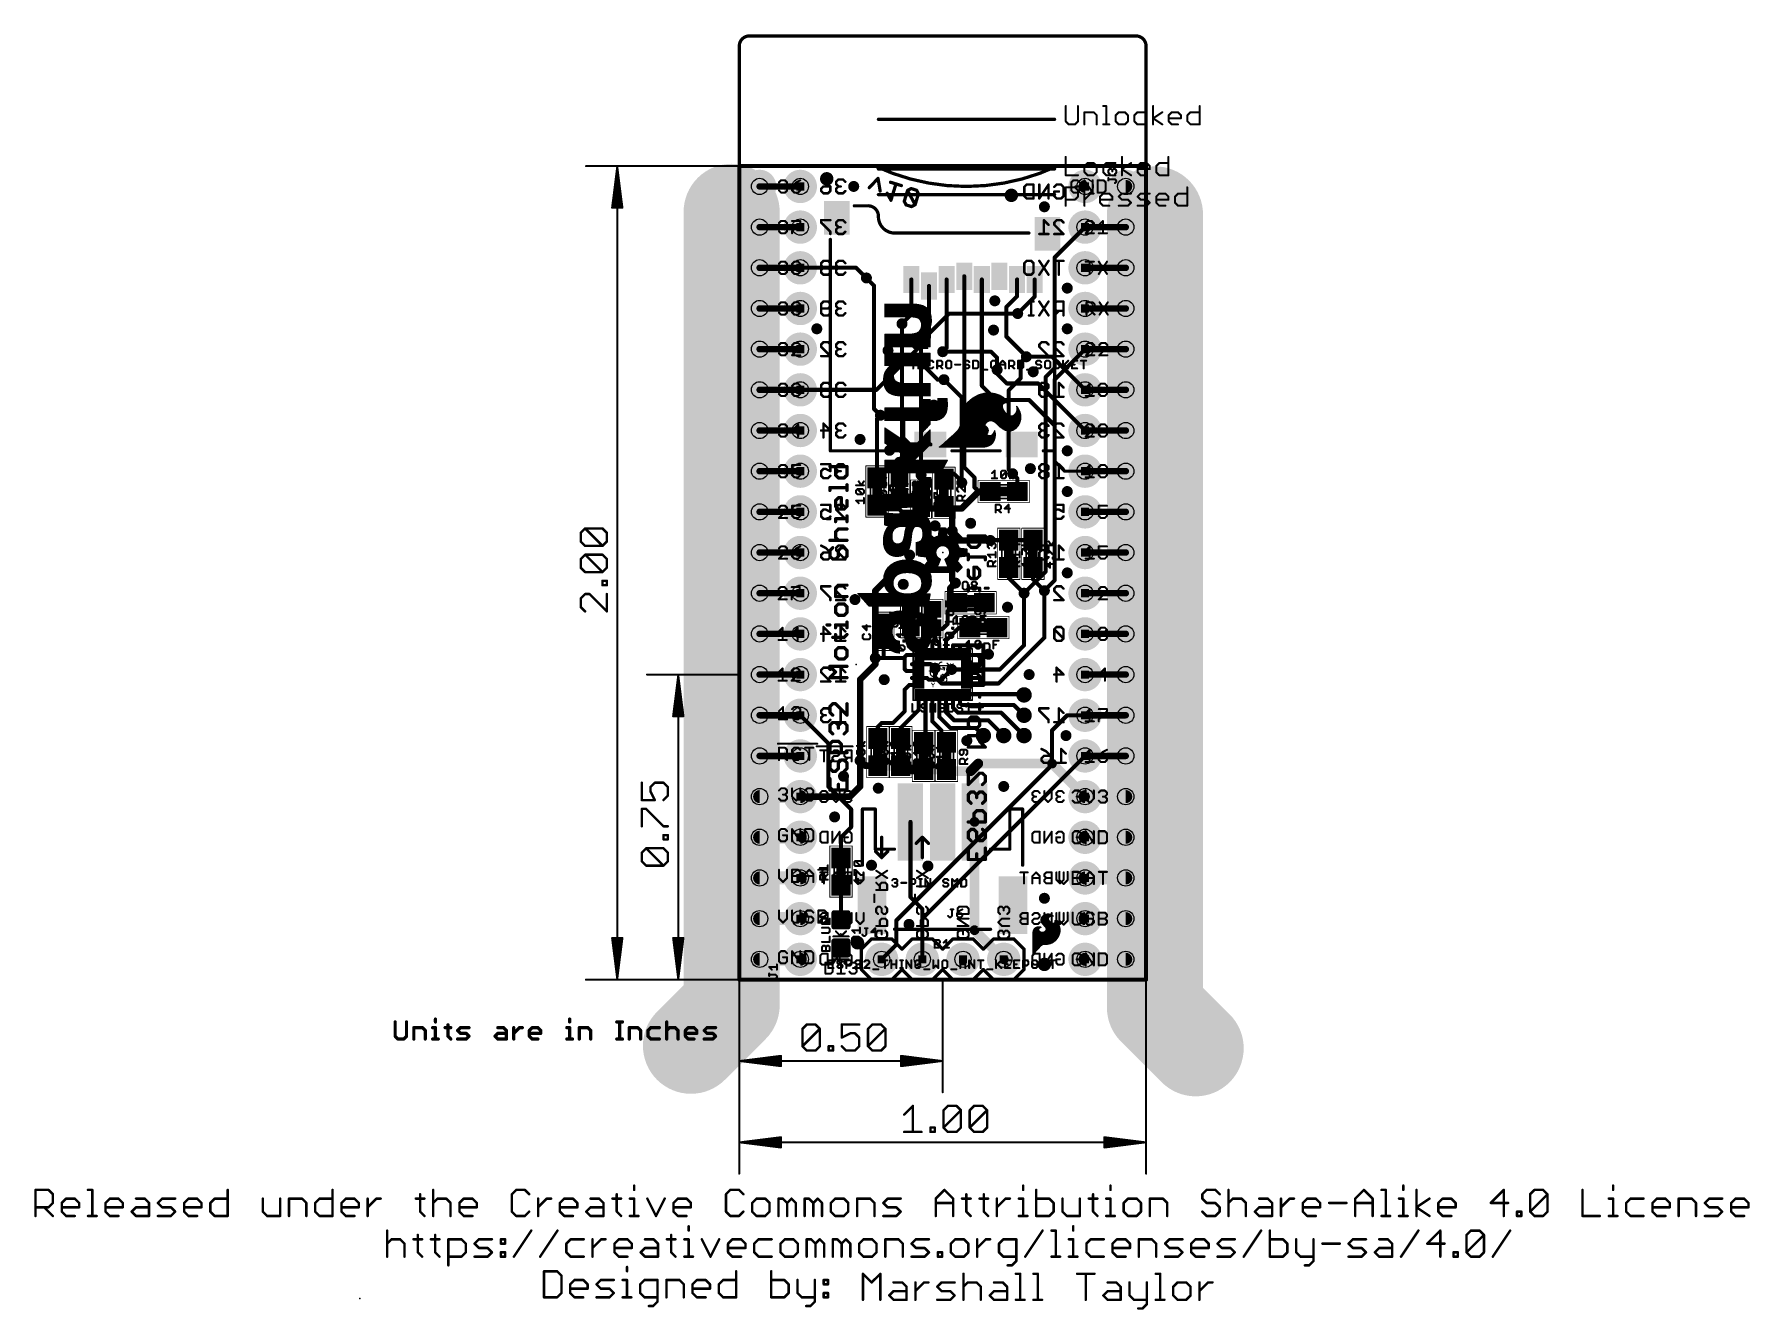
# Model space of a CAD drawing. Extents: x -44 to 63, y -21 to 59.
import ezdxf

# ---------------------------------------------------------------- set-up
doc = ezdxf.new("R2010")
doc.units = 0
for name, color, linetype in [('1', 12, 'CONTINUOUS'), ('16', 132, 'CONTINUOUS'), ('17', 110, 'CONTINUOUS'), ('18', 110, 'CONTINUOUS'), ('20', 53, 'CONTINUOUS'), ('21', 41, 'CONTINUOUS'), ('22', 40, 'CONTINUOUS'), ('23', 53, 'CONTINUOUS'), ('24', 53, 'CONTINUOUS'), ('25', 253, 'CONTINUOUS'), ('27', 253, 'CONTINUOUS'), ('29', 253, 'CONTINUOUS'), ('30', 253, 'CONTINUOUS'), ('31', 253, 'CONTINUOUS'), ('35', 253, 'CONTINUOUS'), ('39', 12, 'CONTINUOUS'), ('41', 12, 'CONTINUOUS'), ('44', 253, 'CONTINUOUS'), ('47', 253, 'CONTINUOUS'), ('48', 253, 'CONTINUOUS'), ('51', 53, 'CONTINUOUS')]:
    doc.layers.add(name, color=color, linetype=linetype)

# ---------------------------------------------------------------- blocks, each defined once
blk = doc.blocks.new('RECT')
blk.add_solid([(-0.5, -0.5), (0.5, -0.5), (-0.5, 0.5), (0.5, 0.5)])
blk = doc.blocks.new('SQUAREP')
blk.add_solid([(-0.5, -0.5), (0.5, -0.5), (-0.5, 0.5), (0.5, 0.5)])
blk = doc.blocks.new('ROUNDP')
at = {"const_width": 0.5}
blk.add_lwpolyline([(0, -0.25, 1), (0, 0.25, 1), (0, -0.25)], format="xyb", dxfattribs=at)
blk = doc.blocks.new('RECT160000X160000R30')
at = {"const_width": 0.15}
blk.add_lwpolyline([(0.425, -0.35), (0.425, 0.35, 0.4142), (0.35, 0.425), (-0.35, 0.425, 0.4142), (-0.425, 0.35), (-0.425, -0.35, 0.4142), (-0.35, -0.425), (0.35, -0.425, 0.4142)], format="xyb", close=True, dxfattribs=at)
blk.add_solid([(-0.3754, -0.3754), (0.3754, -0.3754), (-0.3754, 0.3754), (0.3754, 0.3754)])
blk = doc.blocks.new('RECT192512X192512R30')
at = {"const_width": 0.1805}
blk.add_lwpolyline([(0.5114, -0.4211), (0.5114, 0.4211, 0.4142), (0.4211, 0.5114), (-0.4211, 0.5114, 0.4142), (-0.5114, 0.4211), (-0.5114, -0.4211, 0.4142), (-0.4211, -0.5114), (0.4211, -0.5114, 0.4142)], format="xyb", close=True, dxfattribs=at)
blk.add_solid([(-0.4465, -0.4465), (0.4465, -0.4465), (-0.4465, 0.4465), (0.4465, 0.4465)])
blk = doc.blocks.new('PIE')
at = {"const_width": 0.5}
blk.add_lwpolyline([(0, -0.25, 1), (0, 0.25, 1), (0, -0.25)], format="xyb", dxfattribs=at)
blk = doc.blocks.new('ROUNDV')
at = {"const_width": 0.5}
blk.add_lwpolyline([(0, -0.25, 1), (0, 0.25, 1), (0, -0.25)], format="xyb", dxfattribs=at)

msp = doc.modelspace()

# ---------------------------------------------------------------- linework, layer by layer
at = {"layer": '1'}
for points, const_width in [([(0, 50.8), (0, 0)], 0.254), ([(25.4, 50.8), (0, 50.8)], 0.254), ([(25.4, 0), (25.4, 50.8)], 0.254), ([(7.3025, 44.45), (3.81, 44.45)], 0.254), ([(7.9375, 43.815), (7.3025, 44.45)], 0.254), ([(14.045, 43.92), (14.045, 31.9925)], 0.254), ([(10.745, 43.72), (10.745, 41.5425)], 0.254), ([(11.845, 43.32), (11.845, 40.1025)], 0.254), ([(12.945, 43.72), (12.945, 39.4563)], 0.254), ([(15.145, 37.0838), (15.145, 43.72)], 0.254), ([(17.345, 42.6656), (17.345, 43.72)], 0.254), ([(18.445, 43.72), (18.445, 42.6544)], 0.254), ([(17.345, 42.6656), (16.6687, 41.9894)], 0.254), ([(16.6687, 41.9894), (16.6687, 40.1638)], 0.254), ([(18.445, 42.6544), (17.3831, 41.5925)], 0.254), ([(10.745, 41.5425), (10.16, 40.9575)], 0.254), ([(11.845, 40.1025), (10.795, 39.0525)], 0.254), ([(16.6687, 40.1638), (17.9229, 38.9096)], 0.254), ([(10.795, 39.0525), (8.5725, 36.83)], 0.254), ([(10.795, 39.0525), (12.3825, 37.465)], 0.254), ([(12.945, 39.4563), (12.7, 39.2112)], 0.254), ([(17.9229, 38.9096), (17.9229, 38.8938)], 0.254), ([(19.5263, 38.8938), (17.9229, 38.8938)], 0.254), ([(21.59, 36.83), (19.5263, 38.8938)], 0.254), ([(12.3825, 37.465), (12.7794, 37.465)], 0.254), ([(16.0973, 37.8301), (16.0973, 38.0841)], 0.254), ([(16.7005, 37.2269), (16.0973, 37.8301)], 0.254), ([(8.5725, 36.83), (3.81, 36.83)], 0.254), ([(16.0338, 36.195), (15.145, 37.0838)], 0.254), ([(18.6531, 37.2269), (16.7005, 37.2269)], 0.254), ([(21.59, 34.29), (18.6531, 37.2269)], 0.254), ([(8.6043, 35.0361), (8.8106, 35.2425)], 0.254), ([(10.0013, 35.2425), (8.8106, 35.2425)], 0.254), ([(10.2394, 35.0044), (10.0013, 35.2425)], 0.254), ([(18.0975, 36.195), (16.0338, 36.195)], 0.254), ([(19.685, 34.6075), (18.0975, 36.195)], 0.254), ([(8.6043, 31.33), (8.6043, 35.0361)], 0.254), ([(10.2394, 33.8137), (10.2394, 35.0044)], 0.254), ([(19.685, 32.385), (19.685, 34.6075)], 0.254), ([(10.6331, 33.42), (10.2394, 33.8137)], 0.254), ([(11.935, 33.42), (10.6331, 33.42)], 0.254), ([(10.0013, 31.2981), (10.0013, 32.3056)], 0.254), ([(20.32, 31.75), (19.685, 32.385)], 0.2032), ([(11.3506, 30.5838), (11.3506, 31.5119)], 0.254), ([(12.7794, 31.2506), (13.12, 31.5913)], 0.254), ([(13.12, 31.5913), (13.4144, 31.5913)], 0.254), ([(13.4144, 31.5913), (13.8906, 31.115)], 0.254), ([(13.8906, 31.115), (13.8906, 31.0356)], 0.254), ([(14.045, 31.9925), (14.6844, 31.3531)], 0.254), ([(14.6844, 31.3531), (14.6844, 30.7413)], 0.254), ([(17.36, 31.2969), (17.0656, 31.5913)], 0.254), ([(17.36, 30.48), (17.36, 31.2969)], 0.254), ([(21.59, 31.75), (20.32, 31.75)], 0.2032), ([(10.0013, 30.1381), (10.0013, 29.3688)], 0.254), ([(13.8894, 29.4238), (14.9456, 30.48)], 0.4064), ([(14.6844, 30.7413), (14.9456, 30.48)], 0.254), ([(14.9456, 30.48), (15.66, 30.48)], 0.4064), ([(8.8655, 29.3688), (8.6043, 29.63)], 0.254), ([(10.0013, 29.3688), (8.8655, 29.3688)], 0.254), ([(10.0013, 29.3688), (10.16, 29.21)], 0.254), ([(10.16, 29.21), (11.1369, 29.21)], 0.254), ([(11.1369, 29.21), (11.3506, 29.4238)], 0.4064), ([(11.3506, 29.4238), (13.2953, 29.4238)], 0.4064), ([(12.7794, 29.5506), (12.8942, 29.4358)], 0.254), ([(12.8942, 29.4358), (13.8774, 29.4358)], 0.254), ([(13.2953, 29.4238), (13.8894, 29.4238)], 0.4064), ([(13.2953, 28.0194), (13.2953, 29.4238)], 0.4064), ([(13.8774, 29.4358), (13.8894, 29.4238)], 0.254), ([(15.6931, 27.4406), (15.6766, 27.4241)], 0.254), ([(16.8275, 27.4406), (15.6931, 27.4406)], 0.254), ([(18.3356, 27.4406), (16.8275, 27.4406)], 0.254), ([(16.8275, 25.7406), (16.8275, 25.0825)], 0.254), ([(18.3356, 25.7406), (18.3356, 25.0031)], 0.254), ([(13.4938, 24.765), (13.1763, 24.4475)], 0.4064), ([(13.1763, 24.4475), (13.1763, 23.8125)], 0.4064), ([(16.8275, 25.0825), (17.78, 24.13)], 0.254), ([(18.3356, 25.0031), (19.05, 24.2888)], 0.254), ([(13.5334, 23.5347), (13.0175, 23.0188)], 0.254), ([(13.1763, 23.8125), (13.4541, 23.5347)], 0.4064), ([(13.4541, 23.5347), (13.5963, 23.5347)], 0.4064), ([(13.5963, 23.5347), (13.5334, 23.5347)], 0.254), ([(13.0175, 23.0188), (13.0175, 22.225)], 0.254), ([(10.7156, 21.1931), (10.7156, 21.9625)], 0.254), ([(12.2238, 21.8038), (12.065, 21.9625)], 0.254), ([(12.12, 21.9075), (12.065, 21.9625)], 0.254), ([(12.7, 21.9075), (12.12, 21.9075)], 0.254), ([(12.2238, 21.2725), (12.2238, 21.8038)], 0.254), ([(13.0175, 22.225), (12.7, 21.9075)], 0.254), ([(13.7319, 21.9869), (12.915, 21.17)], 0.254), ([(14.39, 21.9869), (13.7319, 21.9869)], 0.254), ([(9.0091, 20.0819), (9.0091, 21.1687)], 0.254), ([(10.4575, 20.275), (10.3187, 20.1363)], 0.254), ([(11.195, 20.275), (10.4575, 20.275)], 0.254), ([(10.8347, 21.0741), (10.7156, 21.1931)], 0.254), ([(11.4697, 21.0741), (10.8347, 21.0741)], 0.254), ([(11.625, 20.9187), (11.4697, 21.0741)], 0.254), ([(11.625, 20.275), (11.625, 20.9187)], 0.254), ([(12.055, 21.1038), (12.2238, 21.2725)], 0.254), ([(12.055, 20.275), (12.055, 21.1038)], 0.254), ([(12.485, 21.0113), (12.2238, 21.2725)], 0.254), ([(12.485, 20.275), (12.485, 21.0113)], 0.254), ([(12.915, 21.17), (12.915, 20.275)], 0.254), ([(13.775, 20.8756), (13.345, 20.8756)], 0.254), ([(13.345, 20.275), (13.345, 20.8756)], 0.254), ([(13.775, 20.275), (13.775, 20.8756)], 0.254), ([(13.775, 20.8756), (15.24, 20.8756)], 0.254), ([(14.205, 20.275), (15.24, 20.275)], 0.254), ([(15.24, 20.8756), (15.24, 20.275)], 0.254), ([(15.24, 20.275), (15.24, 19.695)], 0.254), ([(9.0091, 20.0819), (8.4931, 20.0819)], 0.254), ([(10.3187, 20.0819), (9.0091, 20.0819)], 0.254), ([(10.3187, 20.1363), (10.3187, 20.0819)], 0.254), ([(10.3187, 20.0819), (10.3187, 19.3946)], 0.254), ([(10.3187, 19.3946), (10.4484, 19.265)], 0.254), ([(10.4484, 19.265), (11.225, 19.265)], 0.254), ([(10.7823, 19.6977), (11.2223, 19.6977)], 0.254), ([(11.9729, 19.6977), (11.2223, 19.6977)], 0.254), ([(11.2223, 19.6977), (11.225, 19.695)], 0.254), ([(12.2238, 19.4469), (11.9729, 19.6977)], 0.254), ([(12.6206, 18.7325), (13.2556, 19.3675)], 0.254), ([(14.175, 19.695), (15.24, 19.695)], 0.254), ([(14.175, 19.265), (15.24, 19.265)], 0.254), ([(15.24, 19.695), (15.24, 19.265)], 0.254), ([(15.24, 19.265), (15.24, 18.835)], 0.254), ([(10.6263, 18.405), (10.3187, 18.0975)], 0.254), ([(10.3187, 18.0975), (10.3187, 16.7481)], 0.254), ([(11.225, 18.405), (10.6263, 18.405)], 0.254), ([(10.7832, 18.835), (10.7823, 18.8341)], 0.254), ([(10.7823, 18.8341), (11.2241, 18.8341)], 0.254), ([(11.2241, 18.8341), (11.225, 18.835)], 0.254), ([(11.7244, 18.835), (11.225, 18.835)], 0.254), ([(11.7244, 18.835), (11.8269, 18.7325)], 0.254), ([(11.8269, 18.7325), (12.6206, 18.7325)], 0.254), ([(14.175, 18.835), (15.24, 18.835)], 0.254), ([(14.175, 18.405), (15.24, 18.405)], 0.254), ([(15.24, 18.405), (15.24, 18.835)], 0.254), ([(11.195, 17.825), (11.195, 16.8306)], 0.254), ([(11.625, 17.825), (11.625, 14.9356)], 0.254), ([(12.055, 17.825), (12.055, 16.1231)], 0.254), ([(12.485, 17.825), (12.485, 16.4075)], 0.254), ([(12.915, 17.825), (12.915, 16.6919)], 0.254), ([(13.345, 17.825), (13.345, 16.9763)], 0.254), ([(13.775, 17.825), (13.775, 17.2606)], 0.254), ([(13.775, 17.2606), (13.8906, 17.145)], 0.254), ([(13.8906, 17.145), (17.145, 17.145)], 0.254), ([(14.205, 17.825), (17.735, 17.825)], 0.254), ([(17.145, 17.145), (17.78, 16.51)], 0.254), ([(17.735, 17.825), (17.78, 17.78)], 0.254), ([(5.5563, 14.7637), (3.81, 16.51)], 0.254), ([(8.89, 16.0338), (8.6519, 15.7956)], 0.254), ([(9.6044, 16.0338), (8.89, 16.0338)], 0.254), ([(10.3187, 16.7481), (9.6044, 16.0338)], 0.254), ([(11.195, 16.8306), (10.0806, 15.7163)], 0.254), ([(12.055, 16.1231), (12.6206, 15.5575)], 0.254), ([(12.485, 16.4075), (13.1763, 15.7163)], 0.254), ([(12.915, 16.6919), (13.4144, 16.1925)], 0.254), ([(13.345, 16.9763), (13.6525, 16.6687)], 0.254), ([(13.4144, 16.1925), (15.5575, 16.1925)], 0.254), ([(13.6525, 16.6687), (16.3513, 16.6687)], 0.254), ([(15.5575, 16.1925), (16.51, 15.24)], 0.254), ([(16.3513, 16.6687), (17.78, 15.24)], 0.254), ([(8.6519, 15.7956), (8.6519, 15.0581)], 0.254), ([(10.0806, 15.7163), (10.0806, 15.0581)], 0.254), ([(11.625, 14.9356), (11.5094, 14.82)], 0.254), ([(12.6206, 15.5575), (12.6206, 15.1375)], 0.254), ([(12.6206, 15.1375), (12.9381, 14.82)], 0.254), ([(13.1763, 15.7163), (14.7637, 15.7163)], 0.254), ([(14.7637, 15.7163), (15.24, 15.24)], 0.254), ([(5.5563, 12.065), (5.5563, 14.7637)], 0.254), ([(7.8621, 13.3581), (7.5431, 13.6771)], 0.4064), ([(8.6519, 13.3581), (7.8621, 13.3581)], 0.4064), ([(8.6519, 13.3581), (10.0806, 13.3581)], 0.6096), ([(10.0806, 13.3581), (10.3187, 13.12)], 0.6096), ([(10.0806, 13.3581), (10.0806, 13.2556)], 0.254), ([(10.3187, 13.12), (11.5094, 13.12)], 0.6096), ([(12.9381, 13.12), (11.5094, 13.12)], 0.6096), ([(13.0406, 13.0175), (12.9381, 13.12)], 0.6096), ([(14.4463, 13.0175), (13.0406, 13.0175)], 0.6096), ([(14.6844, 13.2556), (14.4463, 13.0175)], 0.6096), ([(14.9225, 13.4938), (14.6844, 13.2556)], 0.6096), ([(14.6844, 9.8556), (14.6844, 13.2556)], 0.6096), ([(19.5263, 13.4938), (14.9225, 13.4938)], 0.6096), ([(21.59, 11.43), (19.5263, 13.4938)], 0.6096), ([(6.985, 10.6363), (5.5563, 12.065)], 0.254), ([(6.985, 9.525), (6.985, 10.6363)], 0.254), ([(6.35, 8.89), (6.985, 9.525)], 0.254), ([(10.69, 5.1453), (10.69, 9.85)], 0.254), ([(14.69, 9.85), (14.6844, 9.8556)], 0.6096), ([(14.69, 9.85), (14.69, 3.09)], 0.6096), ([(6.35, 7.5969), (6.35, 8.89)], 0.254), ([(6.35, 5.8969), (6.35, 3.7345)], 0.254), ([(11.43, 4.4053), (10.69, 5.1453)], 0.254), ([(11.43, 1.27), (11.43, 4.4053)], 0.254), ([(14.69, 3.09), (16.51, 1.27)], 0.6096), ([(0, 0), (25.4, 0)], 0.254)]:
    msp.add_lwpolyline(points, dxfattribs=dict(at, const_width=const_width))
for points, const_width in [([(0.0635, 50.8, 1), (-0.0635, 50.8)], 0.127), ([(0, 50.8635, 1), (0, 50.7365)], 0.127), ([(25.4635, 50.8, 1), (25.3365, 50.8)], 0.127), ([(25.4, 50.7365, 1), (25.4, 50.8635)], 0.127), ([(3.81, 44.5135, 1), (3.81, 44.3865)], 0.127), ([(7.3474, 44.4949, 1), (7.2576, 44.4051)], 0.127), ([(7.3025, 44.3865, 1), (7.3025, 44.5135)], 0.127), ([(7.8926, 43.7701, 1), (7.9824, 43.8599)], 0.127), ([(14.1085, 43.92, 1), (13.9815, 43.92)], 0.127), ([(10.8085, 43.72, 1), (10.6815, 43.72)], 0.127), ([(11.9085, 43.32, 1), (11.7815, 43.32)], 0.127), ([(13.0085, 43.72, 1), (12.8815, 43.72)], 0.127), ([(15.2085, 43.72, 1), (15.0815, 43.72)], 0.127), ([(17.4085, 43.72, 1), (17.2815, 43.72)], 0.127), ([(18.5085, 43.72, 1), (18.3815, 43.72)], 0.127), ([(16.7323, 41.9894, 1), (16.6052, 41.9894)], 0.127), ([(16.6238, 42.0343, 1), (16.7137, 41.9445)], 0.127), ([(17.2815, 42.6656, 1), (17.4085, 42.6656)], 0.127), ([(17.3899, 42.6207, 1), (17.3001, 42.7105)], 0.127), ([(18.3815, 42.6544, 1), (18.5085, 42.6544)], 0.127), ([(18.4899, 42.6095, 1), (18.4001, 42.6993)], 0.127), ([(10.1151, 41.0024, 1), (10.2049, 40.9126)], 0.127), ([(10.6815, 41.5425, 1), (10.8085, 41.5425)], 0.127), ([(10.7899, 41.4976, 1), (10.7001, 41.5874)], 0.127), ([(17.3382, 41.6374, 1), (17.428, 41.5476)], 0.127), ([(11.7815, 40.1025, 1), (11.9085, 40.1025)], 0.127), ([(11.8899, 40.0576, 1), (11.8001, 40.1474)], 0.127), ([(16.7137, 40.2087, 1), (16.6238, 40.1188)], 0.127), ([(16.6052, 40.1638, 1), (16.7323, 40.1638)], 0.127), ([(10.8399, 39.0974, 1), (10.7501, 39.0076)], 0.127), ([(10.7501, 39.0974, 1), (10.8399, 39.0076)], 0.127), ([(10.8399, 39.0076, 1), (10.7501, 39.0974)], 0.127), ([(12.6551, 39.2562, 1), (12.7449, 39.1663)], 0.127), ([(12.8815, 39.4563, 1), (13.0085, 39.4563)], 0.127), ([(12.9899, 39.4113, 1), (12.9001, 39.5012)], 0.127), ([(17.9864, 38.9096, 1), (17.8594, 38.9096)], 0.127), ([(17.9229, 38.9573, 1), (17.9229, 38.8303)], 0.127), ([(17.8594, 38.8938, 1), (17.9864, 38.8938)], 0.127), ([(17.878, 38.8647, 1), (17.9678, 38.9545)], 0.127), ([(19.5712, 38.9387, 1), (19.4813, 38.8488)], 0.127), ([(19.5263, 38.8303, 1), (19.5263, 38.9573)], 0.127), ([(12.3825, 37.5285, 1), (12.3825, 37.4015)], 0.127), ([(12.3376, 37.4201, 1), (12.4274, 37.5099)], 0.127), ([(12.7794, 37.4015, 1), (12.7794, 37.5285)], 0.127), ([(16.1422, 37.875, 1), (16.0523, 37.7852)], 0.127), ([(16.1608, 38.0841, 1), (16.0338, 38.0841)], 0.127), ([(16.0338, 37.8301, 1), (16.1608, 37.8301)], 0.127), ([(3.81, 36.8935, 1), (3.81, 36.7665)], 0.127), ([(8.5276, 36.8749, 1), (8.6174, 36.7851)], 0.127), ([(8.5725, 36.7665, 1), (8.5725, 36.8935)], 0.127), ([(15.1899, 37.1287, 1), (15.1001, 37.0388)], 0.127), ([(15.0815, 37.0838, 1), (15.2085, 37.0838)], 0.127), ([(16.7005, 37.2904, 1), (16.7005, 37.1634)], 0.127), ([(16.6556, 37.182, 1), (16.7454, 37.2718)], 0.127), ([(18.698, 37.2718, 1), (18.6082, 37.182)], 0.127), ([(18.6531, 37.1634, 1), (18.6531, 37.2904)], 0.127), ([(21.5451, 36.7851, 1), (21.6349, 36.8749)], 0.127), ([(8.8106, 35.306, 1), (8.8106, 35.179)], 0.127), ([(8.8555, 35.1976, 1), (8.7657, 35.2874)], 0.127), ([(10.0462, 35.2874, 1), (9.9563, 35.1976)], 0.127), ([(10.0013, 35.179, 1), (10.0013, 35.306)], 0.127), ([(16.0338, 36.2585, 1), (16.0338, 36.1315)], 0.127), ([(15.9888, 36.1501, 1), (16.0787, 36.2399)], 0.127), ([(18.1424, 36.2399, 1), (18.0526, 36.1501)], 0.127), ([(18.0975, 36.1315, 1), (18.0975, 36.2585)], 0.127), ([(8.5593, 35.081, 1), (8.6492, 34.9912)], 0.127), ([(8.6677, 35.0361, 1), (8.5408, 35.0361)], 0.127), ([(10.3029, 35.0044, 1), (10.1759, 35.0044)], 0.127), ([(10.1945, 34.9595, 1), (10.2843, 35.0493)], 0.127), ([(19.7485, 34.6075, 1), (19.6215, 34.6075)], 0.127), ([(19.6401, 34.5626, 1), (19.7299, 34.6524)], 0.127), ([(21.5451, 34.2451, 1), (21.6349, 34.3349)], 0.127), ([(10.2843, 33.8587, 1), (10.1945, 33.7688)], 0.127), ([(10.1759, 33.8137, 1), (10.3029, 33.8137)], 0.127), ([(10.6331, 33.4835, 1), (10.6331, 33.3565)], 0.127), ([(10.5882, 33.3751, 1), (10.678, 33.4649)], 0.127), ([(11.935, 33.3565, 1), (11.935, 33.4835)], 0.127), ([(10.0648, 32.3056, 1), (9.9378, 32.3056)], 0.127), ([(19.6215, 32.385, 1), (19.7485, 32.385)], 0.127), ([(19.7209, 32.4209, 1), (19.6491, 32.3491)], 0.1016), ([(8.5408, 31.33, 1), (8.6677, 31.33)], 0.127), ([(9.9378, 31.2981, 1), (10.0648, 31.2981)], 0.127), ([(11.4141, 31.5119, 1), (11.2871, 31.5119)], 0.127), ([(12.7345, 31.2955, 1), (12.8243, 31.2057)], 0.127), ([(13.12, 31.6548, 1), (13.12, 31.5278)], 0.127), ([(13.1649, 31.5463, 1), (13.0751, 31.6362)], 0.127), ([(13.4593, 31.6362, 1), (13.3695, 31.5463)], 0.127), ([(13.4144, 31.5278, 1), (13.4144, 31.6548)], 0.127), ([(13.9541, 31.115, 1), (13.8271, 31.115)], 0.127), ([(13.8271, 31.0356, 1), (13.9541, 31.0356)], 0.127), ([(13.8457, 31.0701, 1), (13.9355, 31.1599)], 0.127), ([(14.0899, 32.0374, 1), (14.0001, 31.9476)], 0.127), ([(13.9815, 31.9925, 1), (14.1085, 31.9925)], 0.127), ([(14.7479, 31.3531, 1), (14.6209, 31.3531)], 0.127), ([(14.6395, 31.3082, 1), (14.7293, 31.398)], 0.127), ([(17.1105, 31.6362, 1), (17.0207, 31.5463)], 0.127), ([(17.4235, 31.2969, 1), (17.2965, 31.2969)], 0.127), ([(17.3151, 31.252, 1), (17.4049, 31.3418)], 0.127), ([(20.32, 31.8008, 1), (20.32, 31.6992)], 0.1016), ([(20.2841, 31.7141, 1), (20.3559, 31.7859)], 0.1016), ([(21.59, 31.6992, 1), (21.59, 31.8008)], 0.1016), ([(10.0648, 30.1381, 1), (9.9378, 30.1381)], 0.127), ([(11.2871, 30.5838, 1), (11.4141, 30.5838)], 0.127), ([(14.7293, 30.7862, 1), (14.6395, 30.6963)], 0.127), ([(14.6209, 30.7413, 1), (14.7479, 30.7413)], 0.127), ([(14.9456, 30.5816, 1), (14.9456, 30.3784)], 0.2032), ([(15.0175, 30.4082, 1), (14.8738, 30.5518)], 0.2032), ([(14.9007, 30.4351, 1), (14.9905, 30.5249)], 0.127), ([(15.66, 30.3784, 1), (15.66, 30.5816)], 0.2032), ([(17.2965, 30.48, 1), (17.4235, 30.48)], 0.127), ([(8.6492, 29.6749, 1), (8.5593, 29.5851)], 0.127), ([(8.8655, 29.4323, 1), (8.8655, 29.3053)], 0.127), ([(8.8206, 29.3238, 1), (8.9104, 29.4137)], 0.127), ([(10.0462, 29.4137, 1), (9.9563, 29.3238)], 0.127), ([(9.9378, 29.3688, 1), (10.0648, 29.3688)], 0.127), ([(10.0013, 29.3053, 1), (10.0013, 29.4323)], 0.127), ([(10.16, 29.2735, 1), (10.16, 29.1465)], 0.127), ([(10.1151, 29.1651, 1), (10.2049, 29.2549)], 0.127), ([(11.065, 29.2818, 1), (11.2087, 29.1382)], 0.2032), ([(11.1369, 29.1465, 1), (11.1369, 29.2735)], 0.127), ([(11.3506, 29.5254, 1), (11.3506, 29.3222)], 0.2032), ([(11.4225, 29.3519, 1), (11.2788, 29.4956)], 0.2032), ([(12.8243, 29.5955, 1), (12.7345, 29.5057)], 0.127), ([(12.8942, 29.4993, 1), (12.8942, 29.3723)], 0.127), ([(12.8493, 29.3909, 1), (12.9391, 29.4807)], 0.127), ([(13.2953, 29.5254, 1), (13.2953, 29.3222)], 0.2032), ([(13.3969, 29.4238, 1), (13.1937, 29.4238)], 0.2032), ([(13.2953, 29.3222, 1), (13.2953, 29.5254)], 0.2032), ([(13.8175, 29.4956, 1), (13.9612, 29.3519)], 0.2032), ([(13.9223, 29.4807, 1), (13.8325, 29.3909)], 0.127), ([(13.8445, 29.3788, 1), (13.9343, 29.4687)], 0.127), ([(13.8894, 29.3222, 1), (13.8894, 29.5254)], 0.2032), ([(13.8774, 29.3723, 1), (13.8774, 29.4993)], 0.127), ([(13.1937, 28.0194, 1), (13.3969, 28.0194)], 0.2032), ([(15.6317, 27.469, 1), (15.7215, 27.3792)], 0.127), ([(15.6931, 27.5041, 1), (15.6931, 27.3771)], 0.127), ([(15.738, 27.3957, 1), (15.6482, 27.4855)], 0.127), ([(16.8275, 27.5041, 1), (16.8275, 27.3771)], 0.127), ([(16.8275, 27.3771, 1), (16.8275, 27.5041)], 0.127), ([(18.3356, 27.3771, 1), (18.3356, 27.5041)], 0.127), ([(16.891, 25.7406, 1), (16.764, 25.7406)], 0.127), ([(18.3991, 25.7406, 1), (18.2721, 25.7406)], 0.127), ([(13.2779, 24.4475, 1), (13.0747, 24.4475)], 0.2032), ([(13.5656, 24.6932, 1), (13.4219, 24.8368)], 0.2032), ([(16.8724, 25.1274, 1), (16.7826, 25.0376)], 0.127), ([(16.764, 25.0825, 1), (16.891, 25.0825)], 0.127), ([(18.3805, 25.048, 1), (18.2907, 24.9582)], 0.127), ([(18.2721, 25.0031, 1), (18.3991, 25.0031)], 0.127), ([(13.1044, 24.5193, 1), (13.2481, 24.3757)], 0.2032), ([(13.2481, 23.8843, 1), (13.1044, 23.7407)], 0.2032), ([(13.0747, 23.8125, 1), (13.2779, 23.8125)], 0.2032), ([(13.4541, 23.6363, 1), (13.4541, 23.4331)], 0.2032), ([(13.3822, 23.4628, 1), (13.5259, 23.6065)], 0.2032), ([(13.5334, 23.5982, 1), (13.5334, 23.4712)], 0.127), ([(13.5783, 23.4898, 1), (13.4885, 23.5796)], 0.127), ([(13.5963, 23.4331, 1), (13.5963, 23.6363)], 0.2032), ([(13.5963, 23.4712, 1), (13.5963, 23.5982)], 0.127), ([(17.7351, 24.0851, 1), (17.8249, 24.1749)], 0.127), ([(19.0051, 24.2438, 1), (19.0949, 24.3337)], 0.127), ([(13.081, 23.0188, 1), (12.954, 23.0188)], 0.127), ([(12.9726, 23.0637, 1), (13.0624, 22.9738)], 0.127), ([(10.7791, 21.9625, 1), (10.6521, 21.9625)], 0.127), ([(12.1099, 22.0074, 1), (12.0201, 21.9176)], 0.127), ([(12.1099, 22.0074, 1), (12.0201, 21.9176)], 0.127), ([(12.12, 21.971, 1), (12.12, 21.844)], 0.127), ([(12.0751, 21.8626, 1), (12.1649, 21.9524)], 0.127), ([(12.2873, 21.8038, 1), (12.1603, 21.8038)], 0.127), ([(12.1788, 21.7588, 1), (12.2687, 21.8487)], 0.127), ([(12.6551, 21.9524, 1), (12.7449, 21.8626)], 0.127), ([(12.7, 21.844, 1), (12.7, 21.971)], 0.127), ([(12.954, 22.225, 1), (13.081, 22.225)], 0.127), ([(13.0624, 22.1801, 1), (12.9726, 22.2699)], 0.127), ([(13.7319, 22.0504, 1), (13.7319, 21.9234)], 0.127), ([(13.7768, 21.942, 1), (13.687, 22.0318)], 0.127), ([(14.39, 21.9234, 1), (14.39, 22.0504)], 0.127), ([(9.0726, 21.1687, 1), (8.9456, 21.1687)], 0.127), ([(10.4575, 20.3385, 1), (10.4575, 20.2115)], 0.127), ([(10.5024, 20.2301, 1), (10.4126, 20.3199)], 0.127), ([(10.7605, 21.238, 1), (10.6707, 21.1482)], 0.127), ([(10.6521, 21.1931, 1), (10.7791, 21.1931)], 0.127), ([(10.8347, 21.1376, 1), (10.8347, 21.0106)], 0.127), ([(10.7898, 21.0292, 1), (10.8796, 21.119)], 0.127), ([(11.195, 20.2115, 1), (11.195, 20.3385)], 0.127), ([(11.5146, 21.119, 1), (11.4248, 21.0292)], 0.127), ([(11.4697, 21.0106, 1), (11.4697, 21.1376)], 0.127), ([(11.6885, 20.9187, 1), (11.5615, 20.9187)], 0.127), ([(11.5801, 20.8738, 1), (11.6699, 20.9637)], 0.127), ([(12.1185, 21.1038, 1), (11.9915, 21.1038)], 0.127), ([(12.0101, 21.1487, 1), (12.0999, 21.0588)], 0.127), ([(12.2687, 21.3174, 1), (12.1788, 21.2276)], 0.127), ([(12.1603, 21.2725, 1), (12.2873, 21.2725)], 0.127), ([(12.2687, 21.2276, 1), (12.1788, 21.3174)], 0.127), ([(12.5485, 21.0113, 1), (12.4215, 21.0113)], 0.127), ([(12.4401, 20.9663, 1), (12.5299, 21.0562)], 0.127), ([(12.9785, 21.17, 1), (12.8515, 21.17)], 0.127), ([(12.8701, 21.2149, 1), (12.9599, 21.1251)], 0.127), ([(13.345, 20.9391, 1), (13.345, 20.8121)], 0.127), ([(13.4085, 20.8756, 1), (13.2815, 20.8756)], 0.127), ([(13.8385, 20.8756, 1), (13.7115, 20.8756)], 0.127), ([(13.775, 20.9391, 1), (13.775, 20.8121)], 0.127), ([(13.775, 20.8121, 1), (13.775, 20.9391)], 0.127), ([(14.205, 20.3385, 1), (14.205, 20.2115)], 0.127), ([(15.3035, 20.8756, 1), (15.1765, 20.8756)], 0.127), ([(15.3035, 20.275, 1), (15.1765, 20.275)], 0.127), ([(15.24, 20.8121, 1), (15.24, 20.9391)], 0.127), ([(15.24, 20.2115, 1), (15.24, 20.3385)], 0.127), ([(8.4931, 20.1454, 1), (8.4931, 20.0184)], 0.127), ([(9.0091, 20.1454, 1), (9.0091, 20.0184)], 0.127), ([(8.9456, 20.0819, 1), (9.0726, 20.0819)], 0.127), ([(9.0091, 20.0184, 1), (9.0091, 20.1454)], 0.127), ([(10.2738, 20.1812, 1), (10.3637, 20.0914)], 0.127), ([(10.3637, 19.4395, 1), (10.2738, 19.3497)], 0.127), ([(10.3822, 20.1363, 1), (10.2553, 20.1363)], 0.127), ([(10.3822, 20.0819, 1), (10.2553, 20.0819)], 0.127), ([(10.2553, 20.0819, 1), (10.3822, 20.0819)], 0.127), ([(10.2553, 19.3946, 1), (10.3822, 19.3946)], 0.127), ([(10.3187, 20.0184, 1), (10.3187, 20.1454)], 0.127), ([(10.4484, 19.3285, 1), (10.4484, 19.2015)], 0.127), ([(10.4035, 19.2201, 1), (10.4933, 19.3099)], 0.127), ([(10.7823, 19.7612, 1), (10.7823, 19.6342)], 0.127), ([(11.2223, 19.7612, 1), (11.2223, 19.6342)], 0.127), ([(11.2672, 19.7426, 1), (11.1774, 19.6528)], 0.127), ([(11.1801, 19.6501, 1), (11.2699, 19.7399)], 0.127), ([(11.2223, 19.6342, 1), (11.2223, 19.7612)], 0.127), ([(11.225, 19.2015, 1), (11.225, 19.3285)], 0.127), ([(11.5615, 20.275, 1), (11.6885, 20.275)], 0.127), ([(12.0178, 19.7426, 1), (11.928, 19.6528)], 0.127), ([(11.9729, 19.6342, 1), (11.9729, 19.7612)], 0.127), ([(11.9915, 20.275, 1), (12.1185, 20.275)], 0.127), ([(12.1788, 19.402, 1), (12.2687, 19.4918)], 0.127), ([(12.4215, 20.275, 1), (12.5485, 20.275)], 0.127), ([(12.8515, 20.275, 1), (12.9785, 20.275)], 0.127), ([(13.3005, 19.3226, 1), (13.2107, 19.4124)], 0.127), ([(13.2815, 20.275, 1), (13.4085, 20.275)], 0.127), ([(13.7115, 20.275, 1), (13.8385, 20.275)], 0.127), ([(14.175, 19.7585, 1), (14.175, 19.6315)], 0.127), ([(14.175, 19.3285, 1), (14.175, 19.2015)], 0.127), ([(15.1765, 20.275, 1), (15.3035, 20.275)], 0.127), ([(15.3035, 19.695, 1), (15.1765, 19.695)], 0.127), ([(15.1765, 19.695, 1), (15.3035, 19.695)], 0.127), ([(15.3035, 19.265, 1), (15.1765, 19.265)], 0.127), ([(15.1765, 19.265, 1), (15.3035, 19.265)], 0.127), ([(15.24, 19.6315, 1), (15.24, 19.7585)], 0.127), ([(15.24, 19.2015, 1), (15.24, 19.3285)], 0.127), ([(10.3822, 18.0975, 1), (10.2553, 18.0975)], 0.127), ([(10.6263, 18.4685, 1), (10.6263, 18.3415)], 0.127), ([(10.6712, 18.3601, 1), (10.5813, 18.4499)], 0.127), ([(10.7823, 18.8976, 1), (10.7823, 18.7706)], 0.127), ([(10.7374, 18.879, 1), (10.8272, 18.7892)], 0.127), ([(10.8281, 18.7901, 1), (10.7383, 18.8799)], 0.127), ([(11.1792, 18.879, 1), (11.269, 18.7892)], 0.127), ([(11.225, 18.8985, 1), (11.225, 18.7715)], 0.127), ([(11.2699, 18.7901, 1), (11.1801, 18.8799)], 0.127), ([(11.2241, 18.7706, 1), (11.2241, 18.8976)], 0.127), ([(11.225, 18.3415, 1), (11.225, 18.4685)], 0.127), ([(11.7693, 18.8799, 1), (11.6795, 18.7901)], 0.127), ([(11.7244, 18.7715, 1), (11.7244, 18.8985)], 0.127), ([(11.8269, 18.796, 1), (11.8269, 18.669)], 0.127), ([(11.782, 18.6876, 1), (11.8718, 18.7774)], 0.127), ([(12.5757, 18.7774, 1), (12.6655, 18.6876)], 0.127), ([(12.6206, 18.669, 1), (12.6206, 18.796)], 0.127), ([(14.175, 18.8985, 1), (14.175, 18.7715)], 0.127), ([(14.175, 18.4685, 1), (14.175, 18.3415)], 0.127), ([(15.3035, 18.835, 1), (15.1765, 18.835)], 0.127), ([(15.1765, 18.835, 1), (15.3035, 18.835)], 0.127), ([(15.1765, 18.405, 1), (15.3035, 18.405)], 0.127), ([(15.24, 18.7715, 1), (15.24, 18.8985)], 0.127), ([(15.24, 18.3415, 1), (15.24, 18.4685)], 0.127), ([(10.2738, 18.1424, 1), (10.3637, 18.0526)], 0.127), ([(11.2585, 17.825, 1), (11.1315, 17.825)], 0.127), ([(11.6885, 17.825, 1), (11.5615, 17.825)], 0.127), ([(12.1185, 17.825, 1), (11.9915, 17.825)], 0.127), ([(12.5485, 17.825, 1), (12.4215, 17.825)], 0.127), ([(12.9785, 17.825, 1), (12.8515, 17.825)], 0.127), ([(13.4085, 17.825, 1), (13.2815, 17.825)], 0.127), ([(13.8385, 17.825, 1), (13.7115, 17.825)], 0.127), ([(13.8199, 17.3055, 1), (13.7301, 17.2157)], 0.127), ([(13.7115, 17.2606, 1), (13.8385, 17.2606)], 0.127), ([(13.8906, 17.2085, 1), (13.8906, 17.0815)], 0.127), ([(13.8457, 17.1001, 1), (13.9355, 17.1899)], 0.127), ([(14.205, 17.8885, 1), (14.205, 17.7615)], 0.127), ([(17.1899, 17.1899, 1), (17.1001, 17.1001)], 0.127), ([(17.145, 17.0815, 1), (17.145, 17.2085)], 0.127), ([(17.7799, 17.8699, 1), (17.6901, 17.7801)], 0.127), ([(17.735, 17.7615, 1), (17.735, 17.8885)], 0.127), ([(17.7351, 17.7351, 1), (17.8249, 17.8249)], 0.127), ([(3.8549, 16.5549, 1), (3.7651, 16.4651)], 0.127), ([(8.89, 16.0973, 1), (8.89, 15.9703)], 0.127), ([(8.9349, 15.9888, 1), (8.8451, 16.0787)], 0.127), ([(9.5595, 16.0787, 1), (9.6493, 15.9888)], 0.127), ([(9.6044, 15.9703, 1), (9.6044, 16.0973)], 0.127), ([(10.2553, 16.7481, 1), (10.3822, 16.7481)], 0.127), ([(10.3637, 16.7032, 1), (10.2738, 16.793)], 0.127), ([(11.1315, 16.8306, 1), (11.2585, 16.8306)], 0.127), ([(11.2399, 16.7857, 1), (11.1501, 16.8755)], 0.127), ([(12.0999, 16.168, 1), (12.0101, 16.0782)], 0.127), ([(11.9915, 16.1231, 1), (12.1185, 16.1231)], 0.127), ([(12.5299, 16.4524, 1), (12.4401, 16.3626)], 0.127), ([(12.4215, 16.4075, 1), (12.5485, 16.4075)], 0.127), ([(12.9599, 16.7368, 1), (12.8701, 16.647)], 0.127), ([(12.8515, 16.6919, 1), (12.9785, 16.6919)], 0.127), ([(13.3899, 17.0212, 1), (13.3001, 16.9313)], 0.127), ([(13.2815, 16.9763, 1), (13.4085, 16.9763)], 0.127), ([(13.4144, 16.256, 1), (13.4144, 16.129)], 0.127), ([(13.3695, 16.1476, 1), (13.4593, 16.2374)], 0.127), ([(13.6525, 16.7323, 1), (13.6525, 16.6052)], 0.127), ([(13.6076, 16.6238, 1), (13.6974, 16.7137)], 0.127), ([(15.6024, 16.2374, 1), (15.5126, 16.1476)], 0.127), ([(15.5575, 16.129, 1), (15.5575, 16.256)], 0.127), ([(16.3962, 16.7137, 1), (16.3063, 16.6238)], 0.127), ([(16.3513, 16.6052, 1), (16.3513, 16.7323)], 0.127), ([(17.7351, 16.4651, 1), (17.8249, 16.5549)], 0.127), ([(8.7154, 15.7956, 1), (8.5884, 15.7956)], 0.127), ([(8.607, 15.8405, 1), (8.6968, 15.7507)], 0.127), ([(8.5884, 15.0581, 1), (8.7154, 15.0581)], 0.127), ([(10.1441, 15.7163, 1), (10.0171, 15.7163)], 0.127), ([(10.0357, 15.7612, 1), (10.1255, 15.6713)], 0.127), ([(10.0171, 15.0581, 1), (10.1441, 15.0581)], 0.127), ([(11.5615, 14.9356, 1), (11.6885, 14.9356)], 0.127), ([(11.6699, 14.8907, 1), (11.5801, 14.9805)], 0.127), ([(12.6841, 15.5575, 1), (12.5571, 15.5575)], 0.127), ([(12.6655, 15.1824, 1), (12.5757, 15.0926)], 0.127), ([(12.5571, 15.1375, 1), (12.6841, 15.1375)], 0.127), ([(12.5757, 15.5126, 1), (12.6655, 15.6024)], 0.127), ([(13.1763, 15.7797, 1), (13.1763, 15.6528)], 0.127), ([(13.1313, 15.6713, 1), (13.2212, 15.7612)], 0.127), ([(14.8087, 15.7612, 1), (14.7188, 15.6713)], 0.127), ([(14.7637, 15.6528, 1), (14.7637, 15.7797)], 0.127), ([(15.1951, 15.1951, 1), (15.2849, 15.2849)], 0.127), ([(16.4651, 15.1951, 1), (16.5549, 15.2849)], 0.127), ([(17.7351, 15.1951, 1), (17.8249, 15.2849)], 0.127), ([(5.6198, 14.7637, 1), (5.4928, 14.7637)], 0.127), ([(5.5113, 14.7188, 1), (5.6012, 14.8087)], 0.127), ([(11.4645, 14.8649, 1), (11.5543, 14.7751)], 0.127), ([(12.8932, 14.7751, 1), (12.983, 14.8649)], 0.127), ([(7.615, 13.7489, 1), (7.4713, 13.6053)], 0.2032), ([(7.8621, 13.4597, 1), (7.8621, 13.2565)], 0.2032), ([(7.7903, 13.2863, 1), (7.9339, 13.43)], 0.2032), ([(8.6519, 13.5105, 1), (8.6519, 13.2057)], 0.3048), ([(8.6519, 13.2565, 1), (8.6519, 13.4597)], 0.2032), ([(10.1884, 13.4659, 1), (9.9729, 13.2504)], 0.3048), ([(10.0806, 13.2057, 1), (10.0806, 13.5105)], 0.3048), ([(10.1441, 13.3581, 1), (10.0171, 13.3581)], 0.127), ([(10.0171, 13.2556, 1), (10.1441, 13.2556)], 0.127), ([(10.3187, 13.2724, 1), (10.3187, 12.9676)], 0.3048), ([(10.211, 13.0122, 1), (10.4265, 13.2278)], 0.3048), ([(11.5094, 13.2724, 1), (11.5094, 12.9676)], 0.3048), ([(11.5094, 12.9676, 1), (11.5094, 13.2724)], 0.3048), ([(13.0459, 13.2278, 1), (12.8304, 13.0122)], 0.3048), ([(13.0406, 13.1699, 1), (13.0406, 12.8651)], 0.3048), ([(12.9329, 12.9097, 1), (13.1484, 13.1253)], 0.3048), ([(12.9381, 12.9676, 1), (12.9381, 13.2724)], 0.3048), ([(14.3385, 13.1253, 1), (14.554, 12.9097)], 0.3048), ([(14.4463, 12.8651, 1), (14.4463, 13.1699)], 0.3048), ([(14.8368, 13.2556, 1), (14.532, 13.2556)], 0.3048), ([(14.5766, 13.3634, 1), (14.7921, 13.1479)], 0.3048), ([(14.7921, 13.1479, 1), (14.5766, 13.3634)], 0.3048), ([(14.9225, 13.6462, 1), (14.9225, 13.3414)], 0.3048), ([(15.0303, 13.386, 1), (14.8147, 13.6015)], 0.3048), ([(19.634, 13.6015, 1), (19.4185, 13.386)], 0.3048), ([(19.5263, 13.3414, 1), (19.5263, 13.6462)], 0.3048), ([(5.6012, 12.1099, 1), (5.5113, 12.0201)], 0.127), ([(5.4928, 12.065, 1), (5.6198, 12.065)], 0.127), ([(7.0485, 10.6363, 1), (6.9215, 10.6363)], 0.127), ([(6.9401, 10.5913, 1), (7.0299, 10.6812)], 0.127), ([(21.4822, 11.3222, 1), (21.6978, 11.5378)], 0.3048), ([(7.0299, 9.4801, 1), (6.9401, 9.5699)], 0.127), ([(10.7535, 9.85, 1), (10.6265, 9.85)], 0.127), ([(14.7921, 9.9634, 1), (14.5766, 9.7479)], 0.3048), ([(14.532, 9.8556, 1), (14.8368, 9.8556)], 0.3048), ([(14.8424, 9.85, 1), (14.5376, 9.85)], 0.3048), ([(14.5822, 9.7422, 1), (14.7978, 9.9578)], 0.3048), ([(6.4135, 8.89, 1), (6.2865, 8.89)], 0.127), ([(6.3051, 8.9349, 1), (6.3949, 8.8451)], 0.127), ([(6.9215, 9.525, 1), (7.0485, 9.525)], 0.127), ([(6.2865, 7.5969, 1), (6.4135, 7.5969)], 0.127), ([(6.4135, 5.8969, 1), (6.2865, 5.8969)], 0.127), ([(10.7349, 5.1902, 1), (10.6451, 5.1004)], 0.127), ([(10.6265, 5.1453, 1), (10.7535, 5.1453)], 0.127), ([(11.4935, 4.4053, 1), (11.3665, 4.4053)], 0.127), ([(11.3851, 4.3604, 1), (11.4749, 4.4502)], 0.127), ([(6.2865, 3.7345, 1), (6.4135, 3.7345)], 0.127), ([(14.7978, 3.1978, 1), (14.5822, 2.9822)], 0.3048), ([(14.5376, 3.09, 1), (14.8424, 3.09)], 0.3048), ([(11.3665, 1.27, 1), (11.4935, 1.27)], 0.127), ([(16.4022, 1.1622, 1), (16.6178, 1.3778)], 0.3048), ([(0, 0.0635, 1), (0, -0.0635)], 0.127), ([(-0.0635, 0, 1), (0.0635, 0)], 0.127), ([(25.3365, 0, 1), (25.4635, 0)], 0.127), ([(25.4, -0.0635, 1), (25.4, 0.0635)], 0.127)]:
    msp.add_lwpolyline(points, format="xyb", dxfattribs=dict(at, const_width=const_width))
at = {"layer": '16'}
for points, const_width in [([(0, 0), (0, 50.8)], 0.254), ([(0, 50.8), (25.4, 50.8)], 0.254), ([(25.4, 50.8), (25.4, 0)], 0.254), ([(1.27, 49.53), (3.81, 49.53)], 0.4064), ([(8.1143, 49.4527), (8.6628, 50.0293)], 0.2032), ([(8.6628, 50.0293), (8.7951, 49.2446)], 0.2032), ([(9.4408, 49.7915), (10.1215, 49.5834)], 0.2032), ([(9.4689, 48.6664), (9.7811, 49.6874)], 0.2032), ([(10.507, 49.2794), (10.2989, 48.5987)], 0.2032), ([(10.7292, 49.3976), (10.507, 49.2794)], 0.2032), ([(10.507, 49.2794), (10.9796, 48.3906)], 0.2032), ([(11.0696, 49.2935), (10.7292, 49.3976)], 0.2032), ([(11.1877, 49.0713), (11.0696, 49.2935)], 0.2032), ([(21.59, 49.53), (24.13, 49.53)], 0.8128), ([(9.2326, 49.1108), (9.4689, 48.6664)], 0.2032), ([(10.2989, 48.5987), (10.4171, 48.3765)], 0.2032), ([(10.4171, 48.3765), (10.7574, 48.2724)], 0.2032), ([(10.7574, 48.2724), (10.9796, 48.3906)], 0.2032), ([(10.9796, 48.3906), (11.1877, 49.0713)], 0.2032), ([(1.27, 46.99), (3.81, 46.99)], 0.4064), ([(24.13, 46.99), (21.59, 46.99)], 0.4064), ([(21.59, 46.99), (19.685, 45.085)], 0.254), ([(19.685, 45.085), (19.685, 38.1794)], 0.254), ([(1.27, 44.45), (3.81, 44.45)], 0.4064), ([(8.4138, 43.3388), (7.9375, 43.815)], 0.254), ([(24.13, 44.45), (21.59, 44.45)], 0.4064), ([(8.4138, 35.6394), (8.4138, 43.3388)], 0.254), ([(1.27, 41.91), (3.81, 41.91)], 0.4064), ([(24.13, 41.91), (21.59, 41.91)], 0.4064), ([(10.16, 40.9575), (10.16, 32.4644)], 0.254), ([(13.0969, 41.5925), (11.3506, 39.8463)], 0.254), ([(17.3831, 41.5925), (13.0969, 41.5925)], 0.254), ([(11.3506, 39.8463), (11.3506, 31.5119)], 0.254), ([(1.27, 39.37), (3.81, 39.37)], 0.4064), ([(15.713, 39.2112), (12.7, 39.2112)], 0.254), ([(16.0973, 38.827), (15.713, 39.2112)], 0.254), ([(16.0973, 38.0841), (16.0973, 38.827)], 0.254), ([(17.5736, 38.5445), (17.9229, 38.8938)], 0.254), ([(17.5736, 37.5603), (17.5736, 38.5445)], 0.254), ([(21.59, 39.37), (19.685, 37.465)], 0.254), ([(24.13, 39.37), (21.59, 39.37)], 0.4064), ([(13.8906, 36.3538), (12.7794, 37.465)], 0.254), ([(16.8275, 36.8141), (17.5736, 37.5603)], 0.254), ([(19.685, 38.1794), (19.1294, 37.6238)], 0.254), ([(19.1294, 37.6238), (19.1294, 25.4794)], 0.254), ([(19.685, 37.465), (19.685, 24.9238)], 0.254), ([(1.27, 36.83), (3.81, 36.83)], 0.4064), ([(13.8906, 31.0356), (13.8906, 36.3538)], 0.254), ([(16.8275, 31.8294), (16.8275, 36.8141)], 0.254), ([(21.59, 36.83), (24.13, 36.83)], 0.4064), ([(8.8106, 35.2425), (8.4138, 35.6394)], 0.254), ([(1.27, 34.29), (3.81, 34.29)], 0.4064), ([(21.59, 34.29), (24.13, 34.29)], 0.4064), ([(10.16, 32.4644), (10.0013, 32.3056)], 0.254), ([(1.27, 31.75), (3.81, 31.75)], 0.4064), ([(16.8275, 31.8294), (17.0656, 31.5913)], 0.254), ([(24.13, 31.75), (21.59, 31.75)], 0.4064), ([(1.27, 29.21), (3.81, 29.21)], 0.4064), ([(24.13, 29.21), (21.59, 29.21)], 0.4064), ([(13.2953, 27.4241), (13.2953, 28.0194)], 0.4064), ([(1.27, 26.67), (3.81, 26.67)], 0.4064), ([(13.2953, 26.035), (13.2953, 27.4241)], 0.4064), ([(15.6766, 27.4241), (13.2953, 27.4241)], 0.4064), ([(21.59, 26.67), (24.13, 26.67)], 0.4064), ([(8.4931, 24.2888), (9.8028, 25.5984)], 0.4064), ([(9.8028, 25.5984), (13.2556, 25.5984)], 0.4064), ([(13.2556, 25.5984), (13.2953, 25.5587)], 0.4064), ([(13.2953, 26.035), (13.2953, 25.5587)], 0.4064), ([(13.2953, 25.5587), (13.2953, 24.9634)], 0.4064), ([(13.2953, 26.035), (13.2953, 26.5113)], 0.254), ([(13.2953, 24.9634), (13.4938, 24.765)], 0.4064), ([(17.78, 24.13), (19.1294, 25.4794)], 0.254), ([(19.685, 24.9238), (19.05, 24.2888)], 0.254), ([(1.27, 24.13), (3.81, 24.13)], 0.4064), ([(8.4931, 20.0819), (8.4931, 24.2888)], 0.4064), ([(17.78, 20.8756), (17.78, 24.13)], 0.254), ([(19.05, 24.2888), (19.05, 21.3519)], 0.254), ([(24.13, 24.13), (21.59, 24.13)], 0.4064), ([(1.27, 21.59), (3.81, 21.59)], 0.4064), ([(19.05, 21.3519), (16.1925, 18.4944)], 0.254), ([(24.13, 21.59), (21.59, 21.59)], 0.4064), ([(16.2719, 19.3675), (17.78, 20.8756)], 0.254), ([(7.5431, 18.735), (8.4931, 19.685)], 0.4064), ([(8.4931, 19.685), (8.4931, 20.0819)], 0.4064), ([(12.2238, 19.4469), (12.2238, 18.8912)], 0.254), ([(13.2556, 19.3675), (16.2719, 19.3675)], 0.254), ([(1.27, 19.05), (3.81, 19.05)], 0.4064), ([(7.5431, 13.6771), (7.5431, 18.735)], 0.4064), ([(12.2238, 18.8912), (12.6206, 18.4944)], 0.254), ([(12.6206, 18.4944), (16.1925, 18.4944)], 0.254), ([(24.13, 19.05), (21.59, 19.05)], 0.4064), ([(1.27, 16.51), (3.81, 16.51)], 0.4064), ([(20.4788, 16.51), (19.5263, 15.5575)], 0.254), ([(21.59, 16.51), (20.4788, 16.51)], 0.254), ([(24.13, 16.51), (21.59, 16.51)], 0.4064), ([(19.5263, 15.5575), (19.5263, 13.4144)], 0.254), ([(1.27, 13.97), (3.81, 13.97)], 0.4064), ([(21.59, 13.97), (11.43, 3.81)], 0.254), ([(24.13, 13.97), (21.59, 13.97)], 0.4064), ([(7.5431, 12.0635), (7.5431, 13.6771)], 0.4064), ([(19.5263, 13.4144), (9.8028, 3.6909)], 0.254), ([(1.27, 11.43), (3.81, 11.43)], 0.8128), ([(6.9096, 11.43), (7.5431, 12.0635)], 0.4064), ([(24.13, 11.43), (21.59, 11.43)], 0.8128), ([(3.81, 11.43), (6.9096, 11.43)], 0.4064), ([(1.27, 8.89), (3.81, 8.89)], 0.8128), ([(24.13, 8.89), (21.59, 8.89)], 0.8128), ([(1.27, 6.35), (3.81, 6.35)], 0.8128), ([(24.13, 6.35), (21.59, 6.35)], 0.8128), ([(1.27, 3.81), (3.81, 3.81)], 0.8128), ([(9.8028, 3.6909), (9.8028, 2.1828)], 0.254), ([(11.43, 3.81), (11.43, 1.27)], 0.254), ([(24.13, 3.81), (21.59, 3.81)], 0.8128), ([(9.8028, 2.1828), (8.89, 1.27)], 0.254), ([(1.27, 1.27), (3.81, 1.27)], 0.8128), ([(24.13, 1.27), (21.59, 1.27)], 0.8128), ([(25.4, 0), (0, 0)], 0.254)]:
    msp.add_lwpolyline(points, dxfattribs=dict(at, const_width=const_width))
for points, const_width in [([(0.0635, 50.8, 1), (-0.0635, 50.8)], 0.127), ([(0, 50.8635, 1), (0, 50.7365)], 0.127), ([(25.4635, 50.8, 1), (25.3365, 50.8)], 0.127), ([(25.4, 50.7365, 1), (25.4, 50.8635)], 0.127), ([(1.27, 49.6316, 1), (1.27, 49.4284)], 0.2032), ([(3.81, 49.4284, 1), (3.81, 49.6316)], 0.2032), ([(8.0775, 49.4877, 1), (8.1512, 49.4177)], 0.1016), ([(8.7129, 50.0378, 1), (8.6127, 50.0209)], 0.1016), ([(8.6996, 49.9943, 1), (8.626, 50.0643)], 0.1016), ([(8.745, 49.2361, 1), (8.8451, 49.253)], 0.1016), ([(9.4556, 49.8401, 1), (9.4259, 49.7429)], 0.1016), ([(9.8297, 49.6726, 1), (9.7325, 49.7023)], 0.1016), ([(10.1066, 49.5348, 1), (10.1363, 49.6319)], 0.1016), ([(10.5519, 49.3033, 1), (10.4622, 49.2556)], 0.1016), ([(10.4832, 49.3243, 1), (10.5309, 49.2346)], 0.1016), ([(10.5556, 49.2646, 1), (10.4585, 49.2943)], 0.1016), ([(10.7441, 49.4461, 1), (10.7144, 49.349)], 0.1016), ([(10.7531, 49.3527, 1), (10.7054, 49.4424)], 0.1016), ([(11.1144, 49.3173, 1), (11.0247, 49.2696)], 0.1016), ([(11.0547, 49.2449, 1), (11.0844, 49.3421)], 0.1016), ([(21.59, 49.7332, 1), (21.59, 49.3268)], 0.4064), ([(24.13, 49.3268, 1), (24.13, 49.7332)], 0.4064), ([(9.2775, 49.1346, 1), (9.1878, 49.0869)], 0.1016), ([(9.4204, 48.6812, 1), (9.5175, 48.6515)], 0.1016), ([(9.4241, 48.6425, 1), (9.5138, 48.6902)], 0.1016), ([(10.2503, 48.6136, 1), (10.3475, 48.5838)], 0.1016), ([(10.3438, 48.6225, 1), (10.2541, 48.5749)], 0.1016), ([(10.4319, 48.4251, 1), (10.4022, 48.3279)], 0.1016), ([(10.3722, 48.3526, 1), (10.4619, 48.4003)], 0.1016), ([(10.7336, 48.3173, 1), (10.7813, 48.2276)], 0.1016), ([(10.7426, 48.2239, 1), (10.7723, 48.321)], 0.1016), ([(10.931, 48.4054, 1), (11.0282, 48.3757)], 0.1016), ([(10.9348, 48.3667, 1), (11.0245, 48.4144)], 0.1016), ([(11.0035, 48.3457, 1), (10.9558, 48.4354)], 0.1016), ([(11.2363, 49.0564, 1), (11.1392, 49.0861)], 0.1016), ([(11.1429, 49.0474, 1), (11.2326, 49.0951)], 0.1016), ([(1.27, 47.0916, 1), (1.27, 46.8884)], 0.2032), ([(3.81, 46.8884, 1), (3.81, 47.0916)], 0.2032), ([(21.59, 47.0916, 1), (21.59, 46.8884)], 0.2032), ([(24.13, 46.8884, 1), (24.13, 47.0916)], 0.2032), ([(21.6349, 46.9451, 1), (21.5451, 47.0349)], 0.127), ([(19.7485, 45.085, 1), (19.6215, 45.085)], 0.127), ([(19.6401, 45.1299, 1), (19.7299, 45.0401)], 0.127), ([(1.27, 44.5516, 1), (1.27, 44.3484)], 0.2032), ([(3.81, 44.3484, 1), (3.81, 44.5516)], 0.2032), ([(7.9824, 43.8599, 1), (7.8926, 43.7701)], 0.127), ([(21.59, 44.5516, 1), (21.59, 44.3484)], 0.2032), ([(24.13, 44.3484, 1), (24.13, 44.5516)], 0.2032), ([(8.4772, 43.3388, 1), (8.3503, 43.3388)], 0.127), ([(8.3688, 43.2938, 1), (8.4587, 43.3837)], 0.127), ([(1.27, 42.0116, 1), (1.27, 41.8084)], 0.2032), ([(3.81, 41.8084, 1), (3.81, 42.0116)], 0.2032), ([(21.59, 42.0116, 1), (21.59, 41.8084)], 0.2032), ([(24.13, 41.8084, 1), (24.13, 42.0116)], 0.2032), ([(10.2235, 40.9575, 1), (10.0965, 40.9575)], 0.127), ([(13.0969, 41.656, 1), (13.0969, 41.529)], 0.127), ([(13.1418, 41.5476, 1), (13.052, 41.6374)], 0.127), ([(17.3831, 41.529, 1), (17.3831, 41.656)], 0.127), ([(11.4141, 39.8463, 1), (11.2871, 39.8463)], 0.127), ([(11.3057, 39.8912, 1), (11.3955, 39.8013)], 0.127), ([(1.27, 39.4716, 1), (1.27, 39.2684)], 0.2032), ([(3.81, 39.2684, 1), (3.81, 39.4716)], 0.2032), ([(12.7, 39.2747, 1), (12.7, 39.1478)], 0.127), ([(15.7579, 39.2562, 1), (15.6681, 39.1663)], 0.127), ([(15.713, 39.1478, 1), (15.713, 39.2747)], 0.127), ([(16.1608, 38.827, 1), (16.0338, 38.827)], 0.127), ([(16.0523, 38.7821, 1), (16.1422, 38.8719)], 0.127), ([(17.6371, 38.5445, 1), (17.5101, 38.5445)], 0.127), ([(17.5287, 38.5894, 1), (17.6185, 38.4996)], 0.127), ([(17.9678, 38.8488, 1), (17.878, 38.9387)], 0.127), ([(21.59, 39.4716, 1), (21.59, 39.2684)], 0.2032), ([(21.6349, 39.3251, 1), (21.5451, 39.4149)], 0.127), ([(24.13, 39.2684, 1), (24.13, 39.4716)], 0.2032), ([(12.8243, 37.5099, 1), (12.7345, 37.4201)], 0.127), ([(16.0338, 38.0841, 1), (16.1608, 38.0841)], 0.127), ([(17.5101, 37.5603, 1), (17.6371, 37.5603)], 0.127), ([(17.6185, 37.5153, 1), (17.5287, 37.6052)], 0.127), ([(19.1929, 37.6238, 1), (19.0659, 37.6238)], 0.127), ([(19.0845, 37.6687, 1), (19.1743, 37.5788)], 0.127), ([(19.6215, 38.1794, 1), (19.7485, 38.1794)], 0.127), ([(19.7485, 37.465, 1), (19.6215, 37.465)], 0.127), ([(19.6401, 37.5099, 1), (19.7299, 37.4201)], 0.127), ([(19.7299, 38.1345, 1), (19.6401, 38.2243)], 0.127), ([(1.27, 36.9316, 1), (1.27, 36.7284)], 0.2032), ([(3.81, 36.7284, 1), (3.81, 36.9316)], 0.2032), ([(13.9541, 36.3538, 1), (13.8271, 36.3538)], 0.127), ([(13.8457, 36.3088, 1), (13.9355, 36.3987)], 0.127), ([(16.891, 36.8141, 1), (16.764, 36.8141)], 0.127), ([(16.7826, 36.859, 1), (16.8724, 36.7692)], 0.127), ([(21.59, 36.9316, 1), (21.59, 36.7284)], 0.2032), ([(24.13, 36.7284, 1), (24.13, 36.9316)], 0.2032), ([(8.4587, 35.6843, 1), (8.3688, 35.5945)], 0.127), ([(8.3503, 35.6394, 1), (8.4772, 35.6394)], 0.127), ([(8.7657, 35.1976, 1), (8.8555, 35.2874)], 0.127), ([(1.27, 34.3916, 1), (1.27, 34.1884)], 0.2032), ([(3.81, 34.1884, 1), (3.81, 34.3916)], 0.2032), ([(21.59, 34.3916, 1), (21.59, 34.1884)], 0.2032), ([(24.13, 34.1884, 1), (24.13, 34.3916)], 0.2032), ([(9.9563, 32.3505, 1), (10.0462, 32.2607)], 0.127), ([(10.0965, 32.4644, 1), (10.2235, 32.4644)], 0.127), ([(10.2049, 32.4195, 1), (10.1151, 32.5093)], 0.127), ([(1.27, 31.8516, 1), (1.27, 31.6484)], 0.2032), ([(3.81, 31.6484, 1), (3.81, 31.8516)], 0.2032), ([(11.2871, 31.5119, 1), (11.4141, 31.5119)], 0.127), ([(13.8271, 31.0356, 1), (13.9541, 31.0356)], 0.127), ([(16.8724, 31.8743, 1), (16.7826, 31.7845)], 0.127), ([(16.764, 31.8294, 1), (16.891, 31.8294)], 0.127), ([(17.0207, 31.5463, 1), (17.1105, 31.6362)], 0.127), ([(21.59, 31.8516, 1), (21.59, 31.6484)], 0.2032), ([(24.13, 31.6484, 1), (24.13, 31.8516)], 0.2032), ([(1.27, 29.3116, 1), (1.27, 29.1084)], 0.2032), ([(3.81, 29.1084, 1), (3.81, 29.3116)], 0.2032), ([(21.59, 29.3116, 1), (21.59, 29.1084)], 0.2032), ([(24.13, 29.1084, 1), (24.13, 29.3116)], 0.2032), ([(13.3969, 28.0194, 1), (13.1937, 28.0194)], 0.2032), ([(1.27, 26.7716, 1), (1.27, 26.5684)], 0.2032), ([(3.81, 26.5684, 1), (3.81, 26.7716)], 0.2032), ([(13.3969, 27.4241, 1), (13.1937, 27.4241)], 0.2032), ([(13.2953, 27.5257, 1), (13.2953, 27.3225)], 0.2032), ([(13.1937, 27.4241, 1), (13.3969, 27.4241)], 0.2032), ([(15.6766, 27.3225, 1), (15.6766, 27.5257)], 0.2032), ([(21.59, 26.7716, 1), (21.59, 26.5684)], 0.2032), ([(24.13, 26.5684, 1), (24.13, 26.7716)], 0.2032), ([(9.8028, 25.7, 1), (9.8028, 25.4968)], 0.2032), ([(9.8747, 25.5266, 1), (9.731, 25.6703)], 0.2032), ([(13.3275, 25.6703, 1), (13.1838, 25.5266)], 0.2032), ([(13.3969, 26.035, 1), (13.1937, 26.035)], 0.2032), ([(13.1937, 26.035, 1), (13.3969, 26.035)], 0.2032), ([(13.3969, 25.5587, 1), (13.1937, 25.5587)], 0.2032), ([(13.2235, 25.4869, 1), (13.3672, 25.6306)], 0.2032), ([(13.2556, 25.4968, 1), (13.2556, 25.7)], 0.2032), ([(13.3588, 26.5113, 1), (13.2318, 26.5113)], 0.127), ([(13.2318, 26.035, 1), (13.3588, 26.035)], 0.127), ([(13.1937, 25.5587, 1), (13.3969, 25.5587)], 0.2032), ([(13.3672, 25.0353, 1), (13.2235, 24.8916)], 0.2032), ([(13.1937, 24.9634, 1), (13.3969, 24.9634)], 0.2032), ([(13.4219, 24.6932, 1), (13.5656, 24.8368)], 0.2032), ([(19.0659, 25.4794, 1), (19.1929, 25.4794)], 0.127), ([(19.1743, 25.4345, 1), (19.0845, 25.5243)], 0.127), ([(19.6215, 24.9238, 1), (19.7485, 24.9238)], 0.127), ([(19.7299, 24.8788, 1), (19.6401, 24.9687)], 0.127), ([(1.27, 24.2316, 1), (1.27, 24.0284)], 0.2032), ([(3.81, 24.0284, 1), (3.81, 24.2316)], 0.2032), ([(8.5947, 24.2888, 1), (8.3915, 24.2888)], 0.2032), ([(8.4213, 24.3606, 1), (8.565, 24.2169)], 0.2032), ([(17.8435, 24.13, 1), (17.7165, 24.13)], 0.127), ([(17.7351, 24.1749, 1), (17.8249, 24.0851)], 0.127), ([(19.1135, 24.2888, 1), (18.9865, 24.2888)], 0.127), ([(19.0051, 24.3337, 1), (19.0949, 24.2438)], 0.127), ([(21.59, 24.2316, 1), (21.59, 24.0284)], 0.2032), ([(24.13, 24.0284, 1), (24.13, 24.2316)], 0.2032), ([(1.27, 21.6916, 1), (1.27, 21.4884)], 0.2032), ([(3.81, 21.4884, 1), (3.81, 21.6916)], 0.2032), ([(19.0949, 21.307, 1), (19.0051, 21.3968)], 0.127), ([(21.59, 21.6916, 1), (21.59, 21.4884)], 0.2032), ([(24.13, 21.4884, 1), (24.13, 21.6916)], 0.2032), ([(17.7165, 20.8756, 1), (17.8435, 20.8756)], 0.127), ([(17.8249, 20.8307, 1), (17.7351, 20.9205)], 0.127), ([(18.9865, 21.3519, 1), (19.1135, 21.3519)], 0.127), ([(8.5947, 20.0819, 1), (8.3915, 20.0819)], 0.2032), ([(8.3915, 20.0819, 1), (8.5947, 20.0819)], 0.2032), ([(8.3915, 19.685, 1), (8.5947, 19.685)], 0.2032), ([(8.565, 19.6132, 1), (8.4213, 19.7568)], 0.2032), ([(12.2873, 19.4469, 1), (12.1603, 19.4469)], 0.127), ([(13.2556, 19.431, 1), (13.2556, 19.304)], 0.127), ([(16.227, 19.4124, 1), (16.3168, 19.3226)], 0.127), ([(16.2719, 19.304, 1), (16.2719, 19.431)], 0.127), ([(1.27, 19.1516, 1), (1.27, 18.9484)], 0.2032), ([(3.81, 18.9484, 1), (3.81, 19.1516)], 0.2032), ([(7.6447, 18.735, 1), (7.4415, 18.735)], 0.2032), ([(7.4713, 18.8068, 1), (7.615, 18.6632)], 0.2032), ([(12.2687, 18.9362, 1), (12.1788, 18.8463)], 0.127), ([(12.1603, 18.8912, 1), (12.2873, 18.8912)], 0.127), ([(12.6206, 18.5579, 1), (12.6206, 18.4309)], 0.127), ([(12.5757, 18.4495, 1), (12.6655, 18.5393)], 0.127), ([(16.1476, 18.5393, 1), (16.2374, 18.4495)], 0.127), ([(16.1925, 18.4309, 1), (16.1925, 18.5579)], 0.127), ([(21.59, 19.1516, 1), (21.59, 18.9484)], 0.2032), ([(24.13, 18.9484, 1), (24.13, 19.1516)], 0.2032), ([(1.27, 16.6116, 1), (1.27, 16.4084)], 0.2032), ([(3.81, 16.4084, 1), (3.81, 16.6116)], 0.2032), ([(20.4788, 16.5735, 1), (20.4788, 16.4465)], 0.127), ([(20.5237, 16.4651, 1), (20.4338, 16.5549)], 0.127), ([(21.59, 16.6116, 1), (21.59, 16.4084)], 0.2032), ([(21.59, 16.4465, 1), (21.59, 16.5735)], 0.127), ([(24.13, 16.4084, 1), (24.13, 16.6116)], 0.2032), ([(19.5898, 15.5575, 1), (19.4627, 15.5575)], 0.127), ([(19.4813, 15.6024, 1), (19.5712, 15.5126)], 0.127), ([(1.27, 14.0716, 1), (1.27, 13.8684)], 0.2032), ([(3.81, 13.8684, 1), (3.81, 14.0716)], 0.2032), ([(21.59, 14.0716, 1), (21.59, 13.8684)], 0.2032), ([(21.6349, 13.9251, 1), (21.5451, 14.0149)], 0.127), ([(24.13, 13.8684, 1), (24.13, 14.0716)], 0.2032), ([(7.6447, 13.6771, 1), (7.4415, 13.6771)], 0.2032), ([(7.4415, 13.6771, 1), (7.6447, 13.6771)], 0.2032), ([(19.4627, 13.4144, 1), (19.5898, 13.4144)], 0.127), ([(19.5712, 13.3695, 1), (19.4813, 13.4593)], 0.127), ([(1.27, 11.6332, 1), (1.27, 11.2268)], 0.4064), ([(3.81, 11.2268, 1), (3.81, 11.6332)], 0.4064), ([(7.4415, 12.0635, 1), (7.6447, 12.0635)], 0.2032), ([(7.615, 11.9917, 1), (7.4713, 12.1354)], 0.2032), ([(21.59, 11.6332, 1), (21.59, 11.2268)], 0.4064), ([(24.13, 11.2268, 1), (24.13, 11.6332)], 0.4064), ([(3.81, 11.5316, 1), (3.81, 11.3284)], 0.2032), ([(6.8378, 11.5018, 1), (6.9814, 11.3582)], 0.2032), ([(6.9096, 11.3284, 1), (6.9096, 11.5316)], 0.2032), ([(1.27, 9.0932, 1), (1.27, 8.6868)], 0.4064), ([(3.81, 8.6868, 1), (3.81, 9.0932)], 0.4064), ([(21.59, 9.0932, 1), (21.59, 8.6868)], 0.4064), ([(24.13, 8.6868, 1), (24.13, 9.0932)], 0.4064), ([(1.27, 6.5532, 1), (1.27, 6.1468)], 0.4064), ([(3.81, 6.1468, 1), (3.81, 6.5532)], 0.4064), ([(21.59, 6.5532, 1), (21.59, 6.1468)], 0.4064), ([(24.13, 6.1468, 1), (24.13, 6.5532)], 0.4064), ([(1.27, 4.0132, 1), (1.27, 3.6068)], 0.4064), ([(3.81, 3.6068, 1), (3.81, 4.0132)], 0.4064), ([(9.8663, 3.6909, 1), (9.7393, 3.6909)], 0.127), ([(9.7579, 3.7358, 1), (9.8477, 3.646)], 0.127), ([(11.4935, 3.81, 1), (11.3665, 3.81)], 0.127), ([(11.3851, 3.8549, 1), (11.4749, 3.7651)], 0.127), ([(21.59, 4.0132, 1), (21.59, 3.6068)], 0.4064), ([(24.13, 3.6068, 1), (24.13, 4.0132)], 0.4064), ([(9.7393, 2.1828, 1), (9.8663, 2.1828)], 0.127), ([(9.8477, 2.1379, 1), (9.7579, 2.2277)], 0.127), ([(1.27, 1.4732, 1), (1.27, 1.0668)], 0.4064), ([(3.81, 1.0668, 1), (3.81, 1.4732)], 0.4064), ([(8.8451, 1.3149, 1), (8.9349, 1.2251)], 0.127), ([(11.3665, 1.27, 1), (11.4935, 1.27)], 0.127), ([(21.59, 1.4732, 1), (21.59, 1.0668)], 0.4064), ([(24.13, 1.0668, 1), (24.13, 1.4732)], 0.4064), ([(0, 0.0635, 1), (0, -0.0635)], 0.127), ([(-0.0635, 0, 1), (0.0635, 0)], 0.127), ([(25.3365, 0, 1), (25.4635, 0)], 0.127), ([(25.4, -0.0635, 1), (25.4, 0.0635)], 0.127)]:
    msp.add_lwpolyline(points, format="xyb", dxfattribs=dict(at, const_width=const_width))
at = {"layer": '20', "const_width": 0.2032}
for points in [[(0, 50.8), (0, 0)], [(0, 50.8), (8.4931, 50.8)], [(19.8438, 50.8), (25.4, 50.8)], [(25.4, 0), (25.4, 50.8)], [(14.1288, 49.53), (14.2081, 49.53)], [(0, 0), (25.4, 0)]]:
    msp.add_lwpolyline(points, dxfattribs=at)
at = {"layer": '20'}
for points, const_width in [([(0.0508, 50.8, 1), (-0.0508, 50.8)], 0.1016), ([(0, 50.8508, 1), (0, 50.7492)], 0.1016), ([(8.4931, 50.8, 0.1092), (14.1288, 49.53)], 0.2032), ([(8.5147, 50.846, 1), (8.4715, 50.754)], 0.1016), ([(8.4931, 50.7492, 1), (8.4931, 50.8508)], 0.1016), ([(14.2081, 49.53, 0.1092), (19.8438, 50.8)], 0.2032), ([(19.8438, 50.8508, 1), (19.8438, 50.7492)], 0.1016), ([(19.8654, 50.754, 1), (19.8221, 50.846)], 0.1016), ([(25.4508, 50.8, 1), (25.3492, 50.8)], 0.1016), ([(25.4, 50.7492, 1), (25.4, 50.8508)], 0.1016), ([(14.1288, 49.5808, 1), (14.1288, 49.4792)], 0.1016), ([(14.1285, 49.4792, 1), (14.129, 49.5808)], 0.1016), ([(14.2079, 49.5808, 1), (14.2083, 49.4792)], 0.1016), ([(14.2081, 49.4792, 1), (14.2081, 49.5808)], 0.1016), ([(0, 0.0508, 1), (0, -0.0508)], 0.1016), ([(-0.0508, 0, 1), (0.0508, 0)], 0.1016), ([(25.3492, 0, 1), (25.4508, 0)], 0.1016), ([(25.4, -0.0508, 1), (25.4, 0.0508)], 0.1016)]:
    msp.add_lwpolyline(points, format="xyb", dxfattribs=dict(at, const_width=const_width))
at = {"layer": '21'}
for points, const_width in [([(7.985, 48.32), (7.185, 48.32)], 0.2032), ([(5.685, 33.02), (5.685, 46.22)], 0.2032), ([(9.685, 46.62), (18.085, 46.62)], 0.2032), ([(19.685, 45.12), (19.685, 33.02)], 0.2032), ([(5.6569, 32.0399), (6.7247, 32.0399)], 0.2032), ([(5.685, 33.02), (10.585, 33.02)], 0.2032), ([(6.0128, 31.5061), (6.0128, 32.0399)], 0.2032), ([(6.7247, 32.0399), (6.7247, 31.5061)], 0.2032), ([(16.285, 33.02), (13.285, 33.02)], 0.2032), ([(19.685, 33.02), (18.985, 33.02)], 0.2032), ([(6.1908, 31.3281), (6.0128, 31.5061)], 0.2032), ([(6.5467, 31.3281), (6.1908, 31.3281)], 0.2032), ([(6.7247, 31.5061), (6.5467, 31.3281)], 0.2032), ([(5.6569, 30.5485), (5.6569, 30.7265)], 0.2032), ([(5.6569, 30.7265), (6.7247, 30.7265)], 0.2032), ([(6.0128, 29.913), (6.1908, 30.0909)], 0.2032), ([(6.0128, 29.5571), (6.0128, 29.913)], 0.2032), ([(6.1908, 30.0909), (6.3687, 30.0909)], 0.2032), ([(6.3687, 30.0909), (6.3687, 29.3791)], 0.2032), ([(6.7247, 30.5485), (6.7247, 30.9044)], 0.2032), ([(6.7247, 29.913), (6.7247, 29.5571)], 0.2032), ([(6.1908, 29.3791), (6.0128, 29.5571)], 0.2032), ([(6.5467, 29.3791), (6.1908, 29.3791)], 0.2032), ([(6.7247, 29.5571), (6.5467, 29.3791)], 0.2032), ([(6.7247, 28.5995), (6.7247, 28.9554)], 0.2032), ([(5.479, 28.7775), (5.6569, 28.7775)], 0.2032), ([(6.0128, 28.5995), (6.0128, 28.7775)], 0.2032), ([(6.0128, 28.7775), (6.7247, 28.7775)], 0.2032), ([(6.0128, 27.964), (6.1908, 28.1419)], 0.2032), ([(6.0128, 27.6081), (6.0128, 27.964)], 0.2032), ([(6.1908, 28.1419), (6.7247, 28.1419)], 0.2032), ([(11.7765, 27.852), (11.518, 27.5935)], 0.15), ([(12.1535, 27.5446), (11.7765, 27.852)], 0.15), ([(12.5172, 28.1588), (12.468, 27.6749)], 0.15), ([(12.4909, 27.9), (12.9091, 27.9)], 0.15), ([(12.5061, 28.05), (12.8939, 28.05)], 0.15), ([(12.8828, 28.1588), (12.5172, 28.1588)], 0.15), ([(12.932, 27.6749), (12.8828, 28.1588)], 0.15), ([(13.6235, 27.852), (13.2465, 27.5446)], 0.15), ([(13.882, 27.5935), (13.6235, 27.852)], 0.15), ([(5.6569, 27.4301), (6.7247, 27.4301)], 0.2032), ([(5.8349, 26.9725), (5.6569, 26.7946)], 0.2032), ([(5.6569, 26.7946), (5.6569, 26.4387)], 0.2032), ([(6.1908, 27.4301), (6.0128, 27.6081)], 0.2032), ([(6.1908, 26.7946), (6.3687, 26.9725)], 0.2032), ([(6.1908, 26.4387), (6.1908, 26.7946)], 0.2032), ([(6.3687, 26.9725), (6.5467, 26.9725)], 0.2032), ([(6.5467, 26.9725), (6.7247, 26.7946)], 0.2032), ([(6.7247, 26.7946), (6.7247, 26.4387)], 0.2032), ([(11.6951, 26.902), (11.2112, 26.8528)], 0.15), ([(11.2112, 26.8528), (11.2112, 26.4872)], 0.15), ([(11.2112, 26.85), (12.2705, 26.85)], 0.15), ([(11.518, 27.5935), (11.8254, 27.2165)], 0.15), ([(11.5245, 27.6), (12.0856, 27.6)], 0.15), ([(11.635, 27.45), (13.765, 27.45)], 0.15), ([(11.6745, 27.75), (11.9016, 27.75)], 0.15), ([(11.7472, 27.0647), (11.6951, 26.902)], 0.15), ([(11.7265, 27), (12.371, 27)], 0.15), ([(11.8254, 27.2165), (11.7472, 27.0647)], 0.15), ([(11.7573, 27.3), (13.6427, 27.3)], 0.15), ([(11.7911, 27.15), (13.6089, 27.15)], 0.15), ([(12.3053, 27.6228), (12.1535, 27.5446)], 0.15), ([(12.2312, 26.67), (12.2447, 26.7814)], 0.15), ([(12.2447, 26.7814), (12.2842, 26.8864)], 0.15), ([(12.261, 27.6), (13.139, 27.6)], 0.15), ([(12.2842, 26.8864), (12.3476, 26.979)], 0.15), ([(12.468, 27.6749), (12.3053, 27.6228)], 0.15), ([(12.3476, 26.979), (12.4311, 27.0539)], 0.15), ([(12.4311, 27.0539), (12.5301, 27.1068)], 0.15), ([(12.4756, 27.75), (12.9244, 27.75)], 0.15), ([(12.5301, 27.1068), (12.6388, 27.1346)], 0.15), ([(12.6388, 27.1346), (12.751, 27.1358)], 0.15), ([(12.751, 27.1358), (12.8602, 27.1104)], 0.15), ([(12.8602, 27.1104), (12.9603, 27.0596)], 0.15), ([(13.0947, 27.6228), (12.932, 27.6749)], 0.15), ([(12.9603, 27.0596), (13.0455, 26.9866)], 0.15), ([(13.0298, 27), (13.6735, 27)], 0.15), ([(13.0455, 26.9866), (13.1109, 26.8954)], 0.15), ([(13.2465, 27.5446), (13.0947, 27.6228)], 0.15), ([(13.1109, 26.8954), (13.1527, 26.7913)], 0.15), ([(13.1291, 26.85), (14.1888, 26.85)], 0.15), ([(13.1527, 26.7913), (13.1685, 26.6802)], 0.15), ([(13.3144, 27.6), (13.8755, 27.6)], 0.15), ([(13.4984, 27.75), (13.7255, 27.75)], 0.15), ([(13.5746, 27.2165), (13.882, 27.5935)], 0.15), ([(13.6528, 27.0647), (13.5746, 27.2165)], 0.15), ([(13.7049, 26.902), (13.6528, 27.0647)], 0.15), ([(14.1888, 26.8528), (13.7049, 26.902)], 0.15), ([(14.1888, 26.4872), (14.1888, 26.8528)], 0.15), ([(5.6569, 26.4387), (5.8349, 26.2607)], 0.2032), ([(5.8349, 26.2607), (6.0128, 26.2607)], 0.2032), ([(6.0128, 26.2607), (6.1908, 26.4387)], 0.2032), ([(6.7247, 26.4387), (6.5467, 26.2607)], 0.2032), ([(11.2112, 26.7), (12.2348, 26.7)], 0.15), ([(11.2112, 26.55), (12.248, 26.55)], 0.15), ([(11.2112, 26.4872), (11.6951, 26.438)], 0.15), ([(11.8254, 26.1235), (11.518, 25.7465)], 0.15), ([(11.518, 25.7465), (11.7765, 25.488)], 0.15), ([(11.5616, 25.8), (12.3396, 25.8)], 0.15), ([(11.6145, 25.65), (11.9752, 25.65)], 0.15), ([(11.6839, 25.95), (12.4017, 25.95)], 0.15), ([(11.6951, 26.438), (11.7472, 26.2753)], 0.15), ([(11.7073, 26.4), (12.3205, 26.4)], 0.15), ([(11.7472, 26.2753), (11.8254, 26.1235)], 0.15), ([(11.7602, 26.25), (12.4972, 26.25)], 0.15), ([(11.7765, 25.488), (12.1535, 25.7954)], 0.15), ([(11.8062, 26.1), (12.4639, 26.1)], 0.15), ([(12.1535, 25.7954), (12.3053, 25.7172)], 0.15), ([(12.2441, 26.5606), (12.2312, 26.67)], 0.15), ([(12.2823, 26.4572), (12.2441, 26.5606)], 0.15), ([(12.3435, 26.3655), (12.2823, 26.4572)], 0.15), ([(12.3053, 25.7172), (12.5206, 26.2369)], 0.15), ([(12.4244, 26.2907), (12.3435, 26.3655)], 0.15), ([(12.5206, 26.2369), (12.4244, 26.2907)], 0.15), ([(12.9772, 26.292), (12.8794, 26.2369)], 0.15), ([(12.8794, 26.2369), (13.0947, 25.7172)], 0.15), ([(12.9027, 26.25), (13.6398, 26.25)], 0.15), ([(12.9361, 26.1), (13.5938, 26.1)], 0.15), ([(13.059, 26.3687), (12.9772, 26.292)], 0.15), ([(12.9983, 25.95), (13.7161, 25.95)], 0.15), ([(13.1203, 26.4627), (13.059, 26.3687)], 0.15), ([(13.0604, 25.8), (13.8384, 25.8)], 0.15), ([(13.0795, 26.4), (13.6927, 26.4)], 0.15), ([(13.0947, 25.7172), (13.2465, 25.7954)], 0.15), ([(13.1576, 26.5685), (13.1203, 26.4627)], 0.15), ([(13.151, 26.55), (14.1888, 26.55)], 0.15), ([(13.1685, 26.6802), (13.1576, 26.5685)], 0.15), ([(13.1657, 26.7), (14.1888, 26.7)], 0.15), ([(13.2465, 25.7954), (13.6235, 25.488)], 0.15), ([(13.4248, 25.65), (13.7855, 25.65)], 0.15), ([(13.5746, 26.1235), (13.6528, 26.2753)], 0.15), ([(13.882, 25.7465), (13.5746, 26.1235)], 0.15), ([(13.6235, 25.488), (13.882, 25.7465)], 0.15), ([(13.6528, 26.2753), (13.7049, 26.438)], 0.15), ([(13.7049, 26.438), (14.1888, 26.4872)], 0.15), ([(6.0128, 24.4558), (6.1908, 24.6337)], 0.2032), ([(6.1908, 24.6337), (6.7247, 24.6337)], 0.2032), ([(11.7645, 25.5), (11.7912, 25.5)], 0.15), ([(13.6088, 25.5), (13.6355, 25.5)], 0.15), ([(6.0128, 23.9219), (6.0128, 24.4558)], 0.2032), ([(6.7247, 23.9219), (6.0128, 23.9219)], 0.2032), ([(6.1908, 23.4643), (6.0128, 23.2864)], 0.2032), ([(6.5467, 23.4643), (6.1908, 23.4643)], 0.2032), ([(6.7247, 23.2864), (6.5467, 23.4643)], 0.2032), ([(6.0128, 23.2864), (6.0128, 22.9305)], 0.2032), ([(6.0128, 22.9305), (6.1908, 22.7525)], 0.2032), ([(6.1908, 22.7525), (6.5467, 22.7525)], 0.2032), ([(6.5467, 22.7525), (6.7247, 22.9305)], 0.2032), ([(6.7247, 22.9305), (6.7247, 23.2864)], 0.2032), ([(5.479, 22.1509), (5.6569, 22.1509)], 0.2032), ([(5.8349, 21.3713), (6.5467, 21.3713)], 0.2032), ([(6.0128, 21.9729), (6.0128, 22.1509)], 0.2032), ([(6.0128, 22.1509), (6.7247, 22.1509)], 0.2032), ([(6.0128, 21.1933), (6.0128, 21.5492)], 0.2032), ([(6.5467, 21.3713), (6.7247, 21.5492)], 0.2032), ([(6.7247, 21.9729), (6.7247, 22.3288)], 0.2032), ([(6.1908, 20.7357), (6.0128, 20.5578)], 0.2032), ([(6.0128, 20.5578), (6.0128, 20.2019)], 0.2032), ([(6.5467, 20.7357), (6.1908, 20.7357)], 0.2032), ([(6.7247, 20.5578), (6.5467, 20.7357)], 0.2032), ([(6.7247, 20.2019), (6.7247, 20.5578)], 0.2032), ([(10.85, 20.65), (14.55, 20.65)], 0.1016), ([(10.85, 17.45), (10.85, 20.65)], 0.1016), ([(14.55, 20.65), (14.55, 17.45)], 0.1016), ([(6.0128, 19.2104), (5.6569, 19.5663)], 0.2032), ([(5.6569, 19.5663), (6.7247, 19.5663)], 0.2032), ([(5.6569, 18.8545), (6.0128, 19.2104)], 0.2032), ([(6.0128, 20.2019), (6.1908, 20.0239)], 0.2032), ([(6.1908, 20.0239), (6.5467, 20.0239)], 0.2032), ([(6.5467, 20.0239), (6.7247, 20.2019)], 0.2032), ([(6.7247, 18.8545), (5.6569, 18.8545)], 0.2032), ([(5.8349, 17.2276), (5.6569, 17.0496)], 0.2032), ([(5.6569, 17.0496), (5.6569, 16.6937)], 0.2032), ([(6.0128, 17.2276), (5.8349, 17.2276)], 0.2032), ([(6.7247, 16.5157), (6.0128, 17.2276)], 0.2032), ([(6.7247, 17.2276), (6.7247, 16.5157)], 0.2032), ([(14.55, 17.45), (10.85, 17.45)], 0.1016), ([(5.6569, 16.6937), (5.8349, 16.5157)], 0.2032), ([(5.6569, 15.8802), (5.8349, 16.0582)], 0.2032), ([(5.8349, 16.0582), (6.0128, 16.0582)], 0.2032), ([(6.0128, 16.0582), (6.1908, 15.8802)], 0.2032), ([(6.1908, 15.8802), (6.3687, 16.0582)], 0.2032), ([(6.3687, 16.0582), (6.5467, 16.0582)], 0.2032), ([(6.5467, 16.0582), (6.7247, 15.8802)], 0.2032), ([(5.6569, 15.5243), (5.6569, 15.8802)], 0.2032), ([(5.8349, 15.3463), (5.6569, 15.5243)], 0.2032), ([(6.1908, 15.8802), (6.1908, 15.7023)], 0.2032), ([(6.7247, 15.5243), (6.5467, 15.3463)], 0.2032), ([(6.7247, 15.8802), (6.7247, 15.5243)], 0.2032), ([(5.6569, 14.7108), (5.8349, 14.8888)], 0.2032), ([(5.6569, 14.177), (5.6569, 14.7108)], 0.2032), ([(6.7247, 14.177), (5.6569, 14.177)], 0.2032), ([(5.8349, 14.8888), (6.1908, 14.8888)], 0.2032), ([(6.1908, 14.8888), (6.3687, 14.7108)], 0.2032), ([(6.3687, 14.7108), (6.3687, 14.177)], 0.2032), ([(5.8349, 13.7194), (5.6569, 13.5414)], 0.2032), ([(5.6569, 13.5414), (5.6569, 13.1855)], 0.2032), ([(5.6569, 13.1855), (5.8349, 13.0076)], 0.2032), ([(5.8349, 13.0076), (6.0128, 13.0076)], 0.2032), ([(6.0128, 13.0076), (6.1908, 13.1855)], 0.2032), ([(6.1908, 13.5414), (6.3687, 13.7194)], 0.2032), ([(6.1908, 13.1855), (6.1908, 13.5414)], 0.2032), ([(6.3687, 13.7194), (6.5467, 13.7194)], 0.2032), ([(6.5467, 13.7194), (6.7247, 13.5414)], 0.2032), ([(6.7247, 13.1855), (6.5467, 13.0076)], 0.2032), ([(6.7247, 13.5414), (6.7247, 13.1855)], 0.2032), ([(5.6569, 12.55), (5.6569, 11.8382)], 0.2032), ([(5.6569, 11.8382), (6.7247, 11.8382)], 0.2032), ([(6.1908, 11.8382), (6.1908, 12.1941)], 0.2032), ([(6.7247, 11.8382), (6.7247, 12.55)], 0.2032), ([(8.49, 10.65), (7.69, 10.65)], 0.2032), ([(7.69, 10.65), (7.69, 7.15)], 0.2032), ([(8.49, 8.15), (8.49, 10.65)], 0.2032), ([(17.69, 10.65), (16.89, 10.65)], 0.2032), ([(16.89, 10.65), (16.89, 8.15)], 0.2032), ([(17.69, 7.15), (17.69, 10.65)], 0.2032), ([(9.69, 8.15), (8.49, 8.15)], 0.2032), ([(16.89, 8.15), (15.69, 8.15)], 0.2032), ([(9.69, 3.15), (15.69, 3.15)], 0.2032), ([(18.4281, 3.1865), (18.3681, 3.0865)], 0.0762), ([(18.4781, 3.2265), (18.4281, 3.1865)], 0.0762), ([(18.4455, 3.2004), (18.722, 3.2004)], 0.0762), ([(18.5181, 3.2565), (18.4781, 3.2265)], 0.0762), ([(18.5681, 3.2765), (18.5181, 3.2565)], 0.0762), ([(18.6181, 3.2865), (18.5681, 3.2765)], 0.0762), ([(18.5686, 3.2766), (18.8379, 3.2766)], 0.0762), ([(18.6781, 3.2965), (18.6181, 3.2865)], 0.0762), ([(18.7981, 3.2965), (18.6781, 3.2965)], 0.0762), ([(18.6881, 3.1465), (18.6981, 3.1765)], 0.0762), ([(18.6981, 3.1765), (18.7581, 3.2365)], 0.0762), ([(18.7581, 3.2365), (18.7881, 3.2465)], 0.0762), ([(18.7881, 3.2465), (18.8281, 3.2665)], 0.0762), ([(18.8381, 3.2765), (18.7981, 3.2965)], 0.0762), ([(18.8281, 3.2665), (18.8381, 3.2765)], 0.0762), ([(18.8681, 3.8665), (18.8381, 3.7765)], 0.0762), ([(18.8381, 3.7765), (18.8381, 3.6965)], 0.0762), ([(18.8381, 3.7338), (19.3163, 3.7338)], 0.0762), ([(18.8381, 3.6965), (18.8581, 3.6065)], 0.0762), ([(18.8468, 3.6576), (19.367, 3.6576)], 0.0762), ([(18.8493, 3.81), (19.3081, 3.81)], 0.0762), ([(18.8581, 3.6065), (18.9081, 3.5165)], 0.0762), ([(18.9181, 3.9465), (18.8681, 3.8665)], 0.0762), ([(18.8721, 3.5814), (19.4516, 3.5814)], 0.0762), ([(18.8804, 3.8862), (19.3346, 3.8862)], 0.0762), ([(18.9081, 3.5165), (18.9781, 3.4365)], 0.0762), ([(18.918, 3.5052), (19.9108, 3.5052)], 0.0762), ([(19.0081, 4.0165), (18.9181, 3.9465)], 0.0762), ([(18.9386, 3.9624), (19.4576, 3.9624)], 0.0762), ([(18.9781, 3.4365), (19.0581, 3.3465)], 0.0762), ([(18.9848, 3.429), (19.954, 3.429)], 0.0762), ([(19.1181, 4.0765), (19.0081, 4.0165)], 0.0762), ([(19.0486, 4.0386), (19.4939, 4.0386)], 0.0762), ([(19.0525, 3.3528), (19.9794, 3.3528)], 0.0762), ([(19.0581, 3.3465), (19.1281, 3.2765)], 0.0762), ([(19.2281, 4.0965), (19.1181, 4.0765)], 0.0762), ([(19.128, 3.2766), (20.0019, 3.2766)], 0.0762), ([(19.1281, 3.2765), (19.1581, 3.1965)], 0.0762), ([(19.1567, 3.2004), (20.0161, 3.2004)], 0.0762), ([(19.1581, 3.1965), (19.1581, 3.1265)], 0.0762), ([(19.3281, 4.0965), (19.2281, 4.0965)], 0.0762), ([(19.3081, 3.8265), (19.3181, 3.8565)], 0.0762), ([(19.3081, 3.7665), (19.3081, 3.8265)], 0.0762), ([(19.3181, 3.7265), (19.3081, 3.7665)], 0.0762), ([(19.3181, 3.8565), (19.3281, 3.8765)], 0.0762), ([(19.3581, 3.6665), (19.3181, 3.7265)], 0.0762), ([(19.4181, 4.0765), (19.3281, 4.0965)], 0.0762), ([(19.3281, 3.8765), (19.3481, 3.9065)], 0.0762), ([(19.3481, 3.9065), (19.3881, 3.9365)], 0.0762), ([(19.4181, 3.6065), (19.3581, 3.6665)], 0.0762), ([(19.3881, 3.9365), (19.4281, 3.9565)], 0.0762), ([(19.5581, 4.0065), (19.4181, 4.0765)], 0.0762), ([(19.4581, 3.5765), (19.4181, 3.6065)], 0.0762), ([(19.4281, 3.9565), (19.4781, 3.9665)], 0.0762), ([(19.4881, 3.5565), (19.4581, 3.5765)], 0.0762), ([(19.4781, 3.9665), (19.5181, 3.9765)], 0.0762), ([(19.5281, 3.5365), (19.4881, 3.5565)], 0.0762), ([(19.5181, 3.9765), (19.5781, 3.9765)], 0.0762), ([(19.6081, 3.5165), (19.5281, 3.5365)], 0.0762), ([(19.5981, 3.9765), (19.5581, 4.0065)], 0.0762), ([(19.5781, 3.9765), (19.5981, 3.9665)], 0.0762), ([(19.6081, 3.9665), (19.5981, 3.9765)], 0.0762), ([(19.5981, 3.9665), (19.6081, 3.9665)], 0.0762), ([(19.6381, 3.5165), (19.6081, 3.5165)], 0.0762), ([(19.6681, 3.5265), (19.6381, 3.5165)], 0.0762), ([(19.6981, 3.5565), (19.6681, 3.5265)], 0.0762), ([(19.7081, 3.5765), (19.6981, 3.5565)], 0.0762), ([(19.7181, 3.6065), (19.7081, 3.5765)], 0.0762), ([(19.7098, 3.5814), (19.856, 3.5814)], 0.0762), ([(19.7181, 3.6965), (19.7181, 3.6065)], 0.0762), ([(19.7981, 3.6465), (19.7181, 3.6965)], 0.0762), ([(19.7181, 3.6576), (19.7804, 3.6576)], 0.0762), ([(19.8781, 3.5565), (19.7981, 3.6465)], 0.0762), ([(19.9481, 3.4465), (19.8781, 3.5565)], 0.0762), ([(19.9981, 3.2965), (19.9481, 3.4465)], 0.0762), ([(20.0281, 3.1365), (19.9981, 3.2965)], 0.0762), ([(8.255, 2.54), (7.62, 1.905)], 0.2032), ([(8.255, 2.54), (9.525, 2.54)], 0.2032), ([(9.525, 2.54), (10.16, 1.905)], 0.2032), ([(10.16, 1.905), (10.795, 2.54)], 0.2032), ([(10.795, 2.54), (12.065, 2.54)], 0.2032), ([(12.065, 2.54), (12.7, 1.905)], 0.2032), ([(12.7, 1.905), (13.335, 2.54)], 0.2032), ([(13.335, 2.54), (14.605, 2.54)], 0.2032), ([(14.605, 2.54), (15.24, 1.905)], 0.2032), ([(15.875, 2.54), (15.24, 1.905)], 0.2032), ([(15.875, 2.54), (17.145, 2.54)], 0.2032), ([(17.145, 2.54), (17.78, 1.905)], 0.2032), ([(18.3481, 3.0165), (18.3381, 2.9365)], 0.0762), ([(18.3381, 2.9365), (18.3381, 1.5665)], 0.0762), ([(18.3381, 2.8956), (19.9995, 2.8956)], 0.0762), ([(18.3381, 2.8194), (19.9794, 2.8194)], 0.0762), ([(18.3381, 2.7432), (19.9496, 2.7432)], 0.0762), ([(18.3381, 2.667), (19.9073, 2.667)], 0.0762), ([(18.3381, 2.5908), (19.8637, 2.5908)], 0.0762), ([(18.3381, 2.5146), (19.8044, 2.5146)], 0.0762), ([(18.3381, 2.4384), (19.73, 2.4384)], 0.0762), ([(18.3381, 2.3622), (19.6446, 2.3622)], 0.0762), ([(18.3381, 2.286), (19.5119, 2.286)], 0.0762), ([(18.3381, 2.2098), (19.2279, 2.2098)], 0.0762), ([(18.3381, 2.1336), (18.8552, 2.1336)], 0.0762), ([(18.3425, 2.9718), (18.8149, 2.9718)], 0.0762), ([(18.3681, 3.0865), (18.3481, 3.0165)], 0.0762), ([(18.3571, 3.048), (18.7171, 3.048)], 0.0762), ([(18.3907, 3.1242), (18.6881, 3.1242)], 0.0762), ([(18.6881, 3.1065), (18.6881, 3.1465)], 0.0762), ([(18.6981, 3.0765), (18.6881, 3.1065)], 0.0762), ([(18.7181, 3.0465), (18.6981, 3.0765)], 0.0762), ([(18.7781, 2.9865), (18.7181, 3.0465)], 0.0762), ([(18.7581, 2.0365), (18.8581, 2.1365)], 0.0762), ([(18.8281, 2.9665), (18.7781, 2.9865)], 0.0762), ([(18.8781, 2.9565), (18.8281, 2.9665)], 0.0762), ([(18.8581, 2.1365), (18.9581, 2.1965)], 0.0762), ([(18.9581, 2.9565), (18.8781, 2.9565)], 0.0762), ([(19.0381, 2.9765), (18.9581, 2.9565)], 0.0762), ([(18.9581, 2.1965), (19.0181, 2.2065)], 0.0762), ([(19.0181, 2.2065), (19.2081, 2.2065)], 0.0762), ([(19.0193, 2.9718), (20.0184, 2.9718)], 0.0762), ([(19.0981, 3.0165), (19.0381, 2.9765)], 0.0762), ([(19.1381, 3.0665), (19.0981, 3.0165)], 0.0762), ([(19.1233, 3.048), (20.0229, 3.048)], 0.0762), ([(19.1581, 3.1265), (19.1381, 3.0665)], 0.0762), ([(19.1574, 3.1242), (20.0274, 3.1242)], 0.0762), ([(19.2081, 2.2065), (19.3281, 2.2265)], 0.0762), ([(19.3281, 2.2265), (19.4381, 2.2565)], 0.0762), ([(19.4381, 2.2565), (19.5381, 2.2965)], 0.0762), ([(19.5381, 2.2965), (19.6381, 2.3565)], 0.0762), ([(19.6381, 2.3565), (19.7181, 2.4265)], 0.0762), ([(19.7181, 2.4265), (19.7981, 2.5065)], 0.0762), ([(19.7981, 2.5065), (19.8681, 2.5965)], 0.0762), ([(19.8681, 2.5965), (19.9681, 2.7765)], 0.0762), ([(19.9681, 2.7765), (20.0181, 2.9665)], 0.0762), ([(20.0181, 2.9665), (20.0281, 3.1365)], 0.0762), ([(5.3816, 1.0674), (5.3816, 0.381)], 0.127), ([(5.7248, 1.0674), (5.3816, 1.0674)], 0.127), ([(5.8392, 0.953), (5.7248, 1.0674)], 0.127), ([(6.8262, 1.27), (5.8738, 1.27)], 0.127), ([(6.13, 0.8386), (6.3588, 1.0674)], 0.127), ([(6.3588, 1.0674), (6.3588, 0.381)], 0.127), ([(6.8785, 0.953), (6.9929, 1.0674)], 0.127), ([(6.9929, 1.0674), (7.2216, 1.0674)], 0.127), ([(7.2216, 1.0674), (7.336, 0.953)], 0.127), ([(7.62, 1.905), (7.62, 0.635)], 0.2032), ([(17.78, 1.905), (17.78, 0.635)], 0.2032), ([(18.3381, 2.0574), (18.779, 2.0574)], 0.0762), ([(18.3381, 1.9812), (18.7107, 1.9812)], 0.0762), ([(18.3381, 1.905), (18.6454, 1.905)], 0.0762), ([(18.3381, 1.8288), (18.5704, 1.8288)], 0.0762), ([(18.3381, 1.7526), (18.4982, 1.7526)], 0.0762), ([(18.3381, 1.6764), (18.428, 1.6764)], 0.0762), ([(18.3381, 1.5665), (18.3881, 1.6165)], 0.0762), ([(18.3381, 1.6002), (18.3718, 1.6002)], 0.0762), ([(18.3881, 1.6165), (18.4181, 1.6665)], 0.0762), ([(18.4181, 1.6665), (18.4681, 1.7165)], 0.0762), ([(18.4681, 1.7165), (18.5181, 1.7765)], 0.0762), ([(18.5181, 1.7765), (18.6381, 1.8965)], 0.0762), ([(18.6381, 1.8965), (18.7581, 2.0365)], 0.0762), ([(5.3816, 0.381), (5.7248, 0.381)], 0.127), ([(5.7248, 0.381), (5.8392, 0.4954)], 0.127), ([(5.8392, 0.4954), (5.8392, 0.953)], 0.127), ([(6.13, 0.381), (6.5876, 0.381)], 0.127), ([(6.9929, 0.381), (6.8785, 0.4954)], 0.127), ([(7.2216, 0.381), (6.9929, 0.381)], 0.127), ([(7.2216, 0.7242), (7.1073, 0.7242)], 0.127), ([(7.336, 0.8386), (7.2216, 0.7242)], 0.127), ([(7.2216, 0.7242), (7.336, 0.6098)], 0.127), ([(7.336, 0.4954), (7.2216, 0.381)], 0.127), ([(7.336, 0.953), (7.336, 0.8386)], 0.127), ([(7.336, 0.6098), (7.336, 0.4954)], 0.127), ([(7.62, 0.635), (8.255, 0)], 0.2032), ([(9.525, 0), (8.255, 0)], 0.2032), ([(10.16, 0.635), (9.525, 0)], 0.2032), ([(10.795, 0), (10.16, 0.635)], 0.2032), ([(12.065, 0), (10.795, 0)], 0.2032), ([(12.7, 0.635), (12.065, 0)], 0.2032), ([(13.335, 0), (12.7, 0.635)], 0.2032), ([(14.605, 0), (13.335, 0)], 0.2032), ([(15.24, 0.635), (14.605, 0)], 0.2032), ([(15.24, 0.635), (15.875, 0)], 0.2032), ([(17.145, 0), (15.875, 0)], 0.2032), ([(17.78, 0.635), (17.145, 0)], 0.2032)]:
    msp.add_lwpolyline(points, dxfattribs=dict(at, const_width=const_width))
for points, const_width in [([(7.185, 48.3708, 1), (7.185, 48.2692)], 0.1016), ([(8.685, 47.62, 0.4599), (7.985, 48.32)], 0.2032), ([(7.9811, 48.3707, 1), (7.9889, 48.2693)], 0.1016), ([(7.985, 48.2692, 1), (7.985, 48.3708)], 0.1016), ([(8.685, 47.62, 0.4), (9.685, 46.62)], 0.2032), ([(8.7358, 47.6212, 1), (8.6342, 47.6188)], 0.1016), ([(8.6343, 47.6239, 1), (8.7357, 47.6161)], 0.1016), ([(5.7358, 46.22, 1), (5.6342, 46.22)], 0.1016), ([(9.685, 46.6708, 1), (9.685, 46.5692)], 0.1016), ([(9.6838, 46.5692, 1), (9.6862, 46.6708)], 0.1016), ([(18.085, 46.5692, 1), (18.085, 46.6708)], 0.1016), ([(19.7358, 45.12, 1), (19.6342, 45.12)], 0.1016), ([(5.6569, 32.0907, 1), (5.6569, 31.9891)], 0.1016), ([(5.685, 33.0708, 1), (5.685, 32.9692)], 0.1016), ([(5.6342, 33.02, 1), (5.7358, 33.02)], 0.1016), ([(6.0636, 32.0399, 1), (5.962, 32.0399)], 0.1016), ([(6.7755, 32.0399, 1), (6.6739, 32.0399)], 0.1016), ([(6.7247, 31.9891, 1), (6.7247, 32.0907)], 0.1016), ([(10.585, 32.9692, 1), (10.585, 33.0708)], 0.1016), ([(13.285, 33.0708, 1), (13.285, 32.9692)], 0.1016), ([(16.285, 32.9692, 1), (16.285, 33.0708)], 0.1016), ([(18.985, 33.0708, 1), (18.985, 32.9692)], 0.1016), ([(19.6342, 33.02, 1), (19.7358, 33.02)], 0.1016), ([(19.685, 32.9692, 1), (19.685, 33.0708)], 0.1016), ([(6.0488, 31.542, 1), (5.9769, 31.4701)], 0.1016), ([(5.962, 31.5061, 1), (6.0636, 31.5061)], 0.1016), ([(6.1908, 31.3789, 1), (6.1908, 31.2773)], 0.1016), ([(6.1549, 31.2922, 1), (6.2267, 31.364)], 0.1016), ([(6.5108, 31.364, 1), (6.5826, 31.2922)], 0.1016), ([(6.5467, 31.2773, 1), (6.5467, 31.3789)], 0.1016), ([(6.6739, 31.5061, 1), (6.7755, 31.5061)], 0.1016), ([(6.7606, 31.4701, 1), (6.6887, 31.542)], 0.1016), ([(5.7077, 30.7265, 1), (5.6061, 30.7265)], 0.1016), ([(5.6569, 30.7773, 1), (5.6569, 30.6757)], 0.1016), ([(5.6061, 30.5485, 1), (5.7077, 30.5485)], 0.1016), ([(6.0636, 29.913, 1), (5.962, 29.913)], 0.1016), ([(5.9769, 29.9489, 1), (6.0488, 29.877)], 0.1016), ([(6.1908, 30.1417, 1), (6.1908, 30.0401)], 0.1016), ([(6.2267, 30.055, 1), (6.1549, 30.1268)], 0.1016), ([(6.4195, 30.0909, 1), (6.3179, 30.0909)], 0.1016), ([(6.3687, 30.0401, 1), (6.3687, 30.1417)], 0.1016), ([(6.7755, 30.9044, 1), (6.6739, 30.9044)], 0.1016), ([(6.6739, 30.5485, 1), (6.7755, 30.5485)], 0.1016), ([(6.7755, 29.913, 1), (6.6739, 29.913)], 0.1016), ([(6.7247, 30.6757, 1), (6.7247, 30.7773)], 0.1016), ([(6.0488, 29.593, 1), (5.9769, 29.5211)], 0.1016), ([(5.962, 29.5571, 1), (6.0636, 29.5571)], 0.1016), ([(6.1908, 29.4299, 1), (6.1908, 29.3283)], 0.1016), ([(6.1549, 29.3432, 1), (6.2267, 29.415)], 0.1016), ([(6.3179, 29.3791, 1), (6.4195, 29.3791)], 0.1016), ([(6.5108, 29.415, 1), (6.5826, 29.3432)], 0.1016), ([(6.5467, 29.3283, 1), (6.5467, 29.4299)], 0.1016), ([(6.6739, 29.5571, 1), (6.7755, 29.5571)], 0.1016), ([(6.7755, 28.9554, 1), (6.6739, 28.9554)], 0.1016), ([(6.7606, 29.5211, 1), (6.6887, 29.593)], 0.1016), ([(5.479, 28.8283, 1), (5.479, 28.7267)], 0.1016), ([(5.6569, 28.7267, 1), (5.6569, 28.8283)], 0.1016), ([(6.0636, 28.7775, 1), (5.962, 28.7775)], 0.1016), ([(6.0128, 28.8283, 1), (6.0128, 28.7267)], 0.1016), ([(5.962, 28.5995, 1), (6.0636, 28.5995)], 0.1016), ([(6.0636, 27.964, 1), (5.962, 27.964)], 0.1016), ([(5.9769, 27.9999, 1), (6.0488, 27.928)], 0.1016), ([(6.1908, 28.1927, 1), (6.1908, 28.0911)], 0.1016), ([(6.2267, 28.106, 1), (6.1549, 28.1778)], 0.1016), ([(6.6739, 28.5995, 1), (6.7755, 28.5995)], 0.1016), ([(6.7247, 28.7267, 1), (6.7247, 28.8283)], 0.1016), ([(6.7247, 28.0911, 1), (6.7247, 28.1927)], 0.1016), ([(11.8002, 27.8811, 1), (11.7528, 27.8229)], 0.075), ([(11.803, 27.8255, 1), (11.75, 27.8785)], 0.075), ([(12.4909, 27.9375, 1), (12.4909, 27.8625)], 0.075), ([(12.5061, 28.0875, 1), (12.5061, 28.0125)], 0.075), ([(12.5172, 28.1963, 1), (12.5172, 28.1213)], 0.075), ([(12.5545, 28.155, 1), (12.4799, 28.1626)], 0.075), ([(12.9201, 28.1626, 1), (12.8455, 28.155)], 0.075), ([(12.8828, 28.1213, 1), (12.8828, 28.1963)], 0.075), ([(12.8939, 28.0125, 1), (12.8939, 28.0875)], 0.075), ([(12.9091, 27.8625, 1), (12.9091, 27.9375)], 0.075), ([(13.65, 27.8785, 1), (13.597, 27.8255)], 0.075), ([(13.6472, 27.8229, 1), (13.5998, 27.8811)], 0.075), ([(5.6569, 27.4809, 1), (5.6569, 27.3793)], 0.1016), ([(5.7077, 26.7946, 1), (5.6061, 26.7946)], 0.1016), ([(5.621, 26.8305, 1), (5.6929, 26.7587)], 0.1016), ([(5.8708, 26.9366, 1), (5.799, 27.0084)], 0.1016), ([(6.0488, 27.644, 1), (5.9769, 27.5721)], 0.1016), ([(5.962, 27.6081, 1), (6.0636, 27.6081)], 0.1016), ([(6.2416, 26.7946, 1), (6.14, 26.7946)], 0.1016), ([(6.1549, 26.8305, 1), (6.2267, 26.7587)], 0.1016), ([(6.1549, 27.3942, 1), (6.2267, 27.466)], 0.1016), ([(6.3687, 27.0233, 1), (6.3687, 26.9217)], 0.1016), ([(6.4047, 26.9366, 1), (6.3328, 27.0084)], 0.1016), ([(6.5826, 27.0084, 1), (6.5108, 26.9366)], 0.1016), ([(6.5467, 26.9217, 1), (6.5467, 27.0233)], 0.1016), ([(6.7755, 26.7946, 1), (6.6739, 26.7946)], 0.1016), ([(6.6887, 26.7587, 1), (6.7606, 26.8305)], 0.1016), ([(6.7247, 27.3793, 1), (6.7247, 27.4809)], 0.1016), ([(11.2487, 26.8528, 1), (11.1737, 26.8528)], 0.075), ([(11.2074, 26.8901, 1), (11.215, 26.8155)], 0.075), ([(11.2112, 26.8875, 1), (11.2112, 26.8125)], 0.075), ([(11.5471, 27.6172, 1), (11.4889, 27.5698)], 0.075), ([(11.4915, 27.62, 1), (11.5445, 27.567)], 0.075), ([(11.5245, 27.6375, 1), (11.5245, 27.5625)], 0.075), ([(11.635, 27.4875, 1), (11.635, 27.4125)], 0.075), ([(11.6745, 27.7875, 1), (11.6745, 27.7125)], 0.075), ([(11.6594, 26.9134, 1), (11.7308, 26.8906)], 0.075), ([(11.7265, 27.0375, 1), (11.7265, 26.9625)], 0.075), ([(11.6989, 26.8647, 1), (11.6913, 26.9393)], 0.075), ([(11.7138, 27.0818, 1), (11.7805, 27.0475)], 0.075), ([(11.7829, 27.0532, 1), (11.7115, 27.0761)], 0.075), ([(11.7573, 27.3375, 1), (11.7573, 27.2625)], 0.075), ([(11.7911, 27.1875, 1), (11.7911, 27.1125)], 0.075), ([(11.8587, 27.1993, 1), (11.7921, 27.2337)], 0.075), ([(11.7963, 27.1928, 1), (11.8545, 27.2402)], 0.075), ([(11.9016, 27.7125, 1), (11.9016, 27.7875)], 0.075), ([(12.0856, 27.5625, 1), (12.0856, 27.6375)], 0.075), ([(12.1363, 27.5779, 1), (12.1707, 27.5113)], 0.075), ([(12.1298, 27.5155, 1), (12.1772, 27.5737)], 0.075), ([(12.2096, 26.7946, 1), (12.2797, 26.7682)], 0.075), ([(12.2819, 26.7769, 1), (12.2074, 26.7859)], 0.075), ([(12.261, 27.6375, 1), (12.261, 27.5625)], 0.075), ([(12.2532, 26.9076, 1), (12.3151, 26.8652)], 0.075), ([(12.3193, 26.8732, 1), (12.2491, 26.8996)], 0.075), ([(12.2939, 27.6585, 1), (12.3168, 27.5871)], 0.075), ([(12.2705, 26.8125, 1), (12.2705, 26.8875)], 0.075), ([(12.3225, 27.5895, 1), (12.2882, 27.6562)], 0.075), ([(12.3225, 27.0069, 1), (12.3726, 26.9511)], 0.075), ([(12.3785, 26.9578, 1), (12.3166, 27.0002)], 0.075), ([(12.371, 26.9625, 1), (12.371, 27.0375)], 0.075), ([(12.4134, 27.087, 1), (12.4488, 27.0208)], 0.075), ([(12.4561, 27.026, 1), (12.4061, 27.0818)], 0.075), ([(12.4307, 27.6787, 1), (12.5053, 27.6711)], 0.075), ([(12.4756, 27.7875, 1), (12.4756, 27.7125)], 0.075), ([(12.4794, 27.6392, 1), (12.4566, 27.7106)], 0.075), ([(12.5208, 27.1431, 1), (12.5394, 27.0704)], 0.075), ([(12.5478, 27.0737, 1), (12.5124, 27.1398)], 0.075), ([(12.6384, 27.1721, 1), (12.6392, 27.0971)], 0.075), ([(12.6481, 27.0983, 1), (12.6295, 27.1709)], 0.075), ([(12.7595, 27.1724, 1), (12.7425, 27.0993)], 0.075), ([(12.7514, 27.0983, 1), (12.7506, 27.1733)], 0.075), ([(12.8772, 27.1438, 1), (12.8433, 27.0769)], 0.075), ([(12.8517, 27.0738, 1), (12.8688, 27.1469)], 0.075), ([(12.9434, 27.7106, 1), (12.9206, 27.6392)], 0.075), ([(12.8947, 27.6711, 1), (12.9693, 27.6787)], 0.075), ([(12.9847, 27.0881, 1), (12.9359, 27.0312)], 0.075), ([(12.9244, 27.7125, 1), (12.9244, 27.7875)], 0.075), ([(12.9434, 27.0262, 1), (12.9773, 27.0931)], 0.075), ([(13.0298, 27.0375, 1), (13.0298, 26.9625)], 0.075), ([(13.076, 27.0084, 1), (13.015, 26.9647)], 0.075), ([(13.0211, 26.9581, 1), (13.0699, 27.015)], 0.075), ([(13.1118, 27.6562, 1), (13.0775, 27.5895)], 0.075), ([(13.1456, 26.9094, 1), (13.0761, 26.8814)], 0.075), ([(13.0804, 26.8735, 1), (13.1413, 26.9172)], 0.075), ([(13.0832, 27.5871, 1), (13.1061, 27.6585)], 0.075), ([(13.1291, 26.8875, 1), (13.1291, 26.8125)], 0.075), ([(13.1898, 26.7966, 1), (13.1155, 26.786)], 0.075), ([(13.1179, 26.7773, 1), (13.1875, 26.8052)], 0.075), ([(13.139, 27.5625, 1), (13.139, 27.6375)], 0.075), ([(13.2228, 27.5737, 1), (13.2702, 27.5155)], 0.075), ([(13.2293, 27.5113, 1), (13.2637, 27.5779)], 0.075), ([(13.3144, 27.6375, 1), (13.3144, 27.5625)], 0.075), ([(13.4984, 27.7875, 1), (13.4984, 27.7125)], 0.075), ([(13.6079, 27.2337, 1), (13.5413, 27.1993)], 0.075), ([(13.5455, 27.2402, 1), (13.6037, 27.1928)], 0.075), ([(13.6089, 27.1125, 1), (13.6089, 27.1875)], 0.075), ([(13.6885, 27.0761, 1), (13.6171, 27.0532)], 0.075), ([(13.6195, 27.0475, 1), (13.6862, 27.0818)], 0.075), ([(13.6427, 27.2625, 1), (13.6427, 27.3375)], 0.075), ([(13.7087, 26.9393, 1), (13.7011, 26.8647)], 0.075), ([(13.6692, 26.8906, 1), (13.7406, 26.9134)], 0.075), ([(13.6735, 26.9625, 1), (13.6735, 27.0375)], 0.075), ([(13.7255, 27.7125, 1), (13.7255, 27.7875)], 0.075), ([(13.765, 27.4125, 1), (13.765, 27.4875)], 0.075), ([(13.9111, 27.5698, 1), (13.8529, 27.6172)], 0.075), ([(13.8555, 27.567, 1), (13.9085, 27.62)], 0.075), ([(13.8755, 27.5625, 1), (13.8755, 27.6375)], 0.075), ([(14.2263, 26.8528, 1), (14.1513, 26.8528)], 0.075), ([(14.185, 26.8155, 1), (14.1926, 26.8901)], 0.075), ([(14.1888, 26.8125, 1), (14.1888, 26.8875)], 0.075), ([(5.6929, 26.4746, 1), (5.621, 26.4027)], 0.1016), ([(5.6061, 26.4387, 1), (5.7077, 26.4387)], 0.1016), ([(5.8349, 26.3115, 1), (5.8349, 26.2099)], 0.1016), ([(5.799, 26.2248, 1), (5.8708, 26.2966)], 0.1016), ([(5.9769, 26.2966, 1), (6.0488, 26.2248)], 0.1016), ([(6.0128, 26.2099, 1), (6.0128, 26.3115)], 0.1016), ([(6.14, 26.4387, 1), (6.2416, 26.4387)], 0.1016), ([(6.2267, 26.4027, 1), (6.1549, 26.4746)], 0.1016), ([(6.5108, 26.2966, 1), (6.5826, 26.2248)], 0.1016), ([(6.6739, 26.4387, 1), (6.7755, 26.4387)], 0.1016), ([(6.7606, 26.4027, 1), (6.6887, 26.4746)], 0.1016), ([(11.2112, 26.7375, 1), (11.2112, 26.6625)], 0.075), ([(11.2112, 26.5875, 1), (11.2112, 26.5125)], 0.075), ([(11.215, 26.5245, 1), (11.2074, 26.4499)], 0.075), ([(11.1737, 26.4872, 1), (11.2487, 26.4872)], 0.075), ([(11.5445, 25.773, 1), (11.4915, 25.72)], 0.075), ([(11.4889, 25.7702, 1), (11.5471, 25.7228)], 0.075), ([(11.5616, 25.8375, 1), (11.5616, 25.7625)], 0.075), ([(11.6145, 25.6875, 1), (11.6145, 25.6125)], 0.075), ([(11.6839, 25.9875, 1), (11.6839, 25.9125)], 0.075), ([(11.7308, 26.4494, 1), (11.6594, 26.4266)], 0.075), ([(11.7073, 26.4375, 1), (11.7073, 26.3625)], 0.075), ([(11.6913, 26.4007, 1), (11.6989, 26.4753)], 0.075), ([(11.7805, 26.2925, 1), (11.7138, 26.2582)], 0.075), ([(11.7115, 26.2639, 1), (11.7829, 26.2868)], 0.075), ([(11.7602, 26.2875, 1), (11.7602, 26.2125)], 0.075), ([(11.8062, 26.1375, 1), (11.8062, 26.0625)], 0.075), ([(11.7921, 26.1063, 1), (11.8587, 26.1407)], 0.075), ([(11.8545, 26.0998, 1), (11.7963, 26.1472)], 0.075), ([(11.9752, 25.6125, 1), (11.9752, 25.6875)], 0.075), ([(12.1707, 25.8287, 1), (12.1363, 25.7621)], 0.075), ([(12.1772, 25.7663, 1), (12.1298, 25.8245)], 0.075), ([(12.2684, 26.6744, 1), (12.194, 26.6656)], 0.075), ([(12.194, 26.6745, 1), (12.2684, 26.6655)], 0.075), ([(12.2793, 26.5735, 1), (12.209, 26.5476)], 0.075), ([(12.2069, 26.5562, 1), (12.2814, 26.565)], 0.075), ([(12.2348, 26.6625, 1), (12.2348, 26.7375)], 0.075), ([(12.3135, 26.478, 1), (12.2511, 26.4363)], 0.075), ([(12.2471, 26.4442, 1), (12.3175, 26.4701)], 0.075), ([(12.248, 26.5125, 1), (12.248, 26.5875)], 0.075), ([(12.2707, 25.7316, 1), (12.3399, 25.7028)], 0.075), ([(12.2881, 25.6839, 1), (12.3225, 25.7505)], 0.075), ([(12.369, 26.3931, 1), (12.3181, 26.338)], 0.075), ([(12.3123, 26.3447, 1), (12.3747, 26.3864)], 0.075), ([(12.3205, 26.3625, 1), (12.3205, 26.4375)], 0.075), ([(12.3396, 25.7625, 1), (12.3396, 25.8375)], 0.075), ([(12.4428, 26.3235, 1), (12.4061, 26.258)], 0.075), ([(12.399, 26.2632, 1), (12.4499, 26.3183)], 0.075), ([(12.4017, 25.9125, 1), (12.4017, 25.9875)], 0.075), ([(12.4639, 26.0625, 1), (12.4639, 26.1375)], 0.075), ([(12.5552, 26.2225, 1), (12.486, 26.2513)], 0.075), ([(12.4972, 26.2125, 1), (12.4972, 26.2875)], 0.075), ([(12.5023, 26.2042, 1), (12.5389, 26.2696)], 0.075), ([(12.914, 26.2513, 1), (12.8448, 26.2225)], 0.075), ([(12.861, 26.2696, 1), (12.8978, 26.2042)], 0.075), ([(12.9027, 26.2875, 1), (12.9027, 26.2125)], 0.075), ([(12.9361, 26.1375, 1), (12.9361, 26.0625)], 0.075), ([(12.9515, 26.3193, 1), (13.0028, 26.2646)], 0.075), ([(12.9956, 26.2593, 1), (12.9588, 26.3246)], 0.075), ([(12.9983, 25.9875, 1), (12.9983, 25.9125)], 0.075), ([(13.0276, 26.3892, 1), (13.0905, 26.3482)], 0.075), ([(13.0604, 25.8375, 1), (13.0604, 25.7625)], 0.075), ([(13.0847, 26.3413, 1), (13.0334, 26.396)], 0.075), ([(13.0795, 26.4375, 1), (13.0795, 26.3625)], 0.075), ([(13.0775, 25.7505, 1), (13.1119, 25.6839)], 0.075), ([(13.0601, 25.7028, 1), (13.1293, 25.7316)], 0.075), ([(13.085, 26.4751, 1), (13.1557, 26.4502)], 0.075), ([(13.1518, 26.4422, 1), (13.0889, 26.4831)], 0.075), ([(13.151, 26.5875, 1), (13.151, 26.5125)], 0.075), ([(13.1202, 26.5722, 1), (13.1949, 26.5648)], 0.075), ([(13.1929, 26.5561, 1), (13.1222, 26.581)], 0.075), ([(13.1657, 26.7375, 1), (13.1657, 26.6625)], 0.075), ([(13.2059, 26.6765, 1), (13.1312, 26.6838)], 0.075), ([(13.1314, 26.6749, 1), (13.2057, 26.6855)], 0.075), ([(13.2702, 25.8245, 1), (13.2228, 25.7663)], 0.075), ([(13.2637, 25.7621, 1), (13.2293, 25.8287)], 0.075), ([(13.4248, 25.6875, 1), (13.4248, 25.6125)], 0.075), ([(13.6037, 26.1472, 1), (13.5455, 26.0998)], 0.075), ([(13.5413, 26.1407, 1), (13.6079, 26.1063)], 0.075), ([(13.5938, 26.0625, 1), (13.5938, 26.1375)], 0.075), ([(13.6171, 26.2868, 1), (13.6885, 26.2639)], 0.075), ([(13.6862, 26.2582, 1), (13.6195, 26.2925)], 0.075), ([(13.6398, 26.2125, 1), (13.6398, 26.2875)], 0.075), ([(13.7011, 26.4753, 1), (13.7087, 26.4007)], 0.075), ([(13.7406, 26.4266, 1), (13.6692, 26.4494)], 0.075), ([(13.6927, 26.3625, 1), (13.6927, 26.4375)], 0.075), ([(13.7161, 25.9125, 1), (13.7161, 25.9875)], 0.075), ([(13.7855, 25.6125, 1), (13.7855, 25.6875)], 0.075), ([(13.8384, 25.7625, 1), (13.8384, 25.8375)], 0.075), ([(13.8529, 25.7228, 1), (13.9111, 25.7702)], 0.075), ([(13.9085, 25.72, 1), (13.8555, 25.773)], 0.075), ([(14.1513, 26.4872, 1), (14.2263, 26.4872)], 0.075), ([(14.1926, 26.4499, 1), (14.185, 26.5245)], 0.075), ([(14.1888, 26.6625, 1), (14.1888, 26.7375)], 0.075), ([(14.1888, 26.5125, 1), (14.1888, 26.5875)], 0.075), ([(6.1908, 24.6845, 1), (6.1908, 24.5829)], 0.1016), ([(6.2267, 24.5978, 1), (6.1549, 24.6696)], 0.1016), ([(6.7247, 24.5829, 1), (6.7247, 24.6845)], 0.1016), ([(11.7645, 25.5375, 1), (11.7645, 25.4625)], 0.075), ([(11.7528, 25.5171, 1), (11.8002, 25.4589)], 0.075), ([(11.75, 25.4615, 1), (11.803, 25.5145)], 0.075), ([(11.7912, 25.4625, 1), (11.7912, 25.5375)], 0.075), ([(13.6088, 25.5375, 1), (13.6088, 25.4625)], 0.075), ([(13.597, 25.5145, 1), (13.65, 25.4615)], 0.075), ([(13.5998, 25.4589, 1), (13.6472, 25.5171)], 0.075), ([(13.6355, 25.4625, 1), (13.6355, 25.5375)], 0.075), ([(6.0636, 24.4558, 1), (5.962, 24.4558)], 0.1016), ([(5.9769, 24.4917, 1), (6.0488, 24.4199)], 0.1016), ([(6.0128, 23.9727, 1), (6.0128, 23.8711)], 0.1016), ([(5.962, 23.9219, 1), (6.0636, 23.9219)], 0.1016), ([(6.1908, 23.5151, 1), (6.1908, 23.4135)], 0.1016), ([(6.2267, 23.4284, 1), (6.1549, 23.5003)], 0.1016), ([(6.5826, 23.5003, 1), (6.5108, 23.4284)], 0.1016), ([(6.5467, 23.4135, 1), (6.5467, 23.5151)], 0.1016), ([(6.7247, 23.8711, 1), (6.7247, 23.9727)], 0.1016), ([(6.0636, 23.2864, 1), (5.962, 23.2864)], 0.1016), ([(5.9769, 23.3223, 1), (6.0488, 23.2505)], 0.1016), ([(6.0488, 22.9664, 1), (5.9769, 22.8946)], 0.1016), ([(5.962, 22.9305, 1), (6.0636, 22.9305)], 0.1016), ([(6.1908, 22.8033, 1), (6.1908, 22.7017)], 0.1016), ([(6.1549, 22.7166, 1), (6.2267, 22.7884)], 0.1016), ([(6.5108, 22.7884, 1), (6.5826, 22.7166)], 0.1016), ([(6.5467, 22.7017, 1), (6.5467, 22.8033)], 0.1016), ([(6.7755, 23.2864, 1), (6.6739, 23.2864)], 0.1016), ([(6.6739, 22.9305, 1), (6.7755, 22.9305)], 0.1016), ([(6.6887, 23.2505, 1), (6.7606, 23.3223)], 0.1016), ([(6.7606, 22.8946, 1), (6.6887, 22.9664)], 0.1016), ([(5.479, 22.2017, 1), (5.479, 22.1001)], 0.1016), ([(5.6569, 22.1001, 1), (5.6569, 22.2017)], 0.1016), ([(5.8349, 21.4221, 1), (5.8349, 21.3205)], 0.1016), ([(6.0636, 22.1509, 1), (5.962, 22.1509)], 0.1016), ([(6.0128, 22.2017, 1), (6.0128, 22.1001)], 0.1016), ([(5.962, 21.9729, 1), (6.0636, 21.9729)], 0.1016), ([(6.0636, 21.5492, 1), (5.962, 21.5492)], 0.1016), ([(6.5108, 21.4072, 1), (6.5826, 21.3354)], 0.1016), ([(6.5467, 21.3205, 1), (6.5467, 21.4221)], 0.1016), ([(6.7755, 22.3288, 1), (6.6739, 22.3288)], 0.1016), ([(6.6739, 21.9729, 1), (6.7755, 21.9729)], 0.1016), ([(6.7606, 21.5133, 1), (6.6887, 21.5852)], 0.1016), ([(6.7247, 22.1001, 1), (6.7247, 22.2017)], 0.1016), ([(5.962, 21.1933, 1), (6.0636, 21.1933)], 0.1016), ([(6.0636, 20.5578, 1), (5.962, 20.5578)], 0.1016), ([(5.9769, 20.5937, 1), (6.0488, 20.5219)], 0.1016), ([(6.1908, 20.7865, 1), (6.1908, 20.6849)], 0.1016), ([(6.2267, 20.6998, 1), (6.1549, 20.7717)], 0.1016), ([(6.5826, 20.7717, 1), (6.5108, 20.6998)], 0.1016), ([(6.5467, 20.6849, 1), (6.5467, 20.7865)], 0.1016), ([(6.7755, 20.5578, 1), (6.6739, 20.5578)], 0.1016), ([(6.6887, 20.5219, 1), (6.7606, 20.5937)], 0.1016), ([(10.65, 20.75, 1), (10.65, 20.95, 1), (10.65, 20.75)], 0.2), ([(10.85, 20.6754, 1), (10.85, 20.6246)], 0.0508), ([(10.8754, 20.65, 1), (10.8246, 20.65)], 0.0508), ([(14.5754, 20.65, 1), (14.5246, 20.65)], 0.0508), ([(14.55, 20.6246, 1), (14.55, 20.6754)], 0.0508), ([(5.6929, 19.6023, 1), (5.621, 19.5304)], 0.1016), ([(5.6569, 19.6171, 1), (5.6569, 19.5155)], 0.1016), ([(6.0488, 20.2378, 1), (5.9769, 20.166)], 0.1016), ([(5.962, 20.2019, 1), (6.0636, 20.2019)], 0.1016), ([(6.0488, 19.1745, 1), (5.9769, 19.2464)], 0.1016), ([(5.9769, 19.1745, 1), (6.0488, 19.2464)], 0.1016), ([(6.1908, 20.0747, 1), (6.1908, 19.9731)], 0.1016), ([(6.1549, 19.988, 1), (6.2267, 20.0599)], 0.1016), ([(6.5108, 20.0599, 1), (6.5826, 19.988)], 0.1016), ([(6.5467, 19.9731, 1), (6.5467, 20.0747)], 0.1016), ([(6.6739, 20.2019, 1), (6.7755, 20.2019)], 0.1016), ([(6.7606, 20.166, 1), (6.6887, 20.2378)], 0.1016), ([(6.7247, 19.5155, 1), (6.7247, 19.6171)], 0.1016), ([(5.6569, 18.9053, 1), (5.6569, 18.8037)], 0.1016), ([(5.621, 18.8905, 1), (5.6929, 18.8186)], 0.1016), ([(6.7247, 18.8037, 1), (6.7247, 18.9053)], 0.1016), ([(5.7077, 17.0496, 1), (5.6061, 17.0496)], 0.1016), ([(5.8349, 17.2783, 1), (5.8349, 17.1768)], 0.1016), ([(5.8708, 17.1916, 1), (5.799, 17.2635)], 0.1016), ([(6.0488, 17.2635, 1), (5.9769, 17.1916)], 0.1016), ([(6.0128, 17.1768, 1), (6.0128, 17.2783)], 0.1016), ([(6.7755, 17.2276, 1), (6.6739, 17.2276)], 0.1016), ([(10.85, 17.4754, 1), (10.85, 17.4246)], 0.0508), ([(10.8246, 17.45, 1), (10.8754, 17.45)], 0.0508), ([(14.5246, 17.45, 1), (14.5754, 17.45)], 0.0508), ([(14.55, 17.4246, 1), (14.55, 17.4754)], 0.0508), ([(5.621, 17.0855, 1), (5.6929, 17.0137)], 0.1016), ([(5.6929, 16.7296, 1), (5.621, 16.6578)], 0.1016), ([(5.6061, 16.6937, 1), (5.7077, 16.6937)], 0.1016), ([(5.8349, 16.109, 1), (5.8349, 16.0074)], 0.1016), ([(5.799, 16.4798, 1), (5.8708, 16.5517)], 0.1016), ([(5.8708, 16.0222, 1), (5.799, 16.0941)], 0.1016), ([(6.0488, 16.0941, 1), (5.9769, 16.0222)], 0.1016), ([(6.0128, 16.0074, 1), (6.0128, 16.109)], 0.1016), ([(6.3687, 16.109, 1), (6.3687, 16.0074)], 0.1016), ([(6.4047, 16.0222, 1), (6.3328, 16.0941)], 0.1016), ([(6.5826, 16.0941, 1), (6.5108, 16.0222)], 0.1016), ([(6.5467, 16.0074, 1), (6.5467, 16.109)], 0.1016), ([(6.6739, 16.5157, 1), (6.7755, 16.5157)], 0.1016), ([(6.6887, 16.4798, 1), (6.7606, 16.5517)], 0.1016), ([(5.7077, 15.8802, 1), (5.6061, 15.8802)], 0.1016), ([(5.621, 15.9161, 1), (5.6929, 15.8443)], 0.1016), ([(5.6929, 15.5602, 1), (5.621, 15.4884)], 0.1016), ([(5.6061, 15.5243, 1), (5.7077, 15.5243)], 0.1016), ([(5.799, 15.3104, 1), (5.8708, 15.3823)], 0.1016), ([(6.2416, 15.8802, 1), (6.14, 15.8802)], 0.1016), ([(6.1549, 15.9161, 1), (6.2267, 15.8443)], 0.1016), ([(6.14, 15.7023, 1), (6.2416, 15.7023)], 0.1016), ([(6.1549, 15.8443, 1), (6.2267, 15.9161)], 0.1016), ([(6.5108, 15.3823, 1), (6.5826, 15.3104)], 0.1016), ([(6.7755, 15.8802, 1), (6.6739, 15.8802)], 0.1016), ([(6.6739, 15.5243, 1), (6.7755, 15.5243)], 0.1016), ([(6.6887, 15.8443, 1), (6.7606, 15.9161)], 0.1016), ([(6.7606, 15.4884, 1), (6.6887, 15.5602)], 0.1016), ([(5.7077, 14.7108, 1), (5.6061, 14.7108)], 0.1016), ([(5.621, 14.7467, 1), (5.6929, 14.6749)], 0.1016), ([(5.6569, 14.2278, 1), (5.6569, 14.1262)], 0.1016), ([(5.6061, 14.177, 1), (5.7077, 14.177)], 0.1016), ([(5.8349, 14.9396, 1), (5.8349, 14.838)], 0.1016), ([(5.8708, 14.8528, 1), (5.799, 14.9247)], 0.1016), ([(6.2267, 14.9247, 1), (6.1549, 14.8528)], 0.1016), ([(6.1908, 14.838, 1), (6.1908, 14.9396)], 0.1016), ([(6.4195, 14.7108, 1), (6.3179, 14.7108)], 0.1016), ([(6.3179, 14.177, 1), (6.4195, 14.177)], 0.1016), ([(6.3328, 14.6749, 1), (6.4047, 14.7467)], 0.1016), ([(6.7247, 14.1262, 1), (6.7247, 14.2278)], 0.1016), ([(5.7077, 13.5414, 1), (5.6061, 13.5414)], 0.1016), ([(5.621, 13.5773, 1), (5.6929, 13.5055)], 0.1016), ([(5.6929, 13.2214, 1), (5.621, 13.1496)], 0.1016), ([(5.6061, 13.1855, 1), (5.7077, 13.1855)], 0.1016), ([(5.8349, 13.0584, 1), (5.8349, 12.9568)], 0.1016), ([(5.8708, 13.6834, 1), (5.799, 13.7553)], 0.1016), ([(5.799, 12.9716, 1), (5.8708, 13.0435)], 0.1016), ([(5.9769, 13.0435, 1), (6.0488, 12.9716)], 0.1016), ([(6.0128, 12.9568, 1), (6.0128, 13.0584)], 0.1016), ([(6.2416, 13.5414, 1), (6.14, 13.5414)], 0.1016), ([(6.1549, 13.5773, 1), (6.2267, 13.5055)], 0.1016), ([(6.14, 13.1855, 1), (6.2416, 13.1855)], 0.1016), ([(6.2267, 13.1496, 1), (6.1549, 13.2214)], 0.1016), ([(6.3687, 13.7702, 1), (6.3687, 13.6686)], 0.1016), ([(6.4047, 13.6834, 1), (6.3328, 13.7553)], 0.1016), ([(6.5826, 13.7553, 1), (6.5108, 13.6834)], 0.1016), ([(6.5108, 13.0435, 1), (6.5826, 12.9716)], 0.1016), ([(6.5467, 13.6686, 1), (6.5467, 13.7702)], 0.1016), ([(6.7755, 13.5414, 1), (6.6739, 13.5414)], 0.1016), ([(6.6739, 13.1855, 1), (6.7755, 13.1855)], 0.1016), ([(6.6887, 13.5055, 1), (6.7606, 13.5773)], 0.1016), ([(6.7606, 13.1496, 1), (6.6887, 13.2214)], 0.1016), ([(5.7077, 12.55, 1), (5.6061, 12.55)], 0.1016), ([(5.6569, 11.889, 1), (5.6569, 11.7874)], 0.1016), ([(5.6061, 11.8382, 1), (5.7077, 11.8382)], 0.1016), ([(6.2416, 12.1941, 1), (6.14, 12.1941)], 0.1016), ([(6.14, 11.8382, 1), (6.2416, 11.8382)], 0.1016), ([(6.7755, 12.55, 1), (6.6739, 12.55)], 0.1016), ([(6.6739, 11.8382, 1), (6.7755, 11.8382)], 0.1016), ([(6.7247, 11.7874, 1), (6.7247, 11.889)], 0.1016), ([(7.69, 10.7008, 1), (7.69, 10.5992)], 0.1016), ([(7.7408, 10.65, 1), (7.6392, 10.65)], 0.1016), ([(8.5408, 10.65, 1), (8.4392, 10.65)], 0.1016), ([(8.49, 10.5992, 1), (8.49, 10.7008)], 0.1016), ([(16.89, 10.7008, 1), (16.89, 10.5992)], 0.1016), ([(16.9408, 10.65, 1), (16.8392, 10.65)], 0.1016), ([(17.7408, 10.65, 1), (17.6392, 10.65)], 0.1016), ([(17.69, 10.5992, 1), (17.69, 10.7008)], 0.1016), ([(8.49, 8.2008, 1), (8.49, 8.0992)], 0.1016), ([(8.4392, 8.15, 1), (8.5408, 8.15)], 0.1016), ([(9.69, 8.0992, 1), (9.69, 8.2008)], 0.1016), ([(15.69, 8.2008, 1), (15.69, 8.0992)], 0.1016), ([(16.8392, 8.15, 1), (16.9408, 8.15)], 0.1016), ([(16.89, 8.0992, 1), (16.89, 8.2008)], 0.1016), ([(7.6392, 7.15, 1), (7.7408, 7.15)], 0.1016), ([(17.6392, 7.15, 1), (17.7408, 7.15)], 0.1016), ([(9.69, 3.2008, 1), (9.69, 3.0992)], 0.1016), ([(15.69, 3.0992, 1), (15.69, 3.2008)], 0.1016), ([(18.4162, 3.2014, 1), (18.44, 3.1716)], 0.0381), ([(18.4445, 3.1767, 1), (18.4118, 3.1963)], 0.0381), ([(18.4455, 3.2195, 1), (18.4455, 3.1814)], 0.0381), ([(18.4667, 3.2417, 1), (18.4896, 3.2113)], 0.0381), ([(18.49, 3.2116, 1), (18.4662, 3.2414)], 0.0381), ([(18.5111, 3.2742, 1), (18.5252, 3.2388)], 0.0381), ([(18.5296, 3.2413, 1), (18.5067, 3.2717)], 0.0381), ([(18.5644, 3.2952, 1), (18.5719, 3.2578)], 0.0381), ([(18.5686, 3.2957, 1), (18.5686, 3.2576)], 0.0381), ([(18.5752, 3.2588, 1), (18.5611, 3.2942)], 0.0381), ([(18.615, 3.3053, 1), (18.6213, 3.2677)], 0.0381), ([(18.6219, 3.2678, 1), (18.6144, 3.3052)], 0.0381), ([(18.6781, 3.3155, 1), (18.6781, 3.2774)], 0.0381), ([(18.6813, 3.2777, 1), (18.675, 3.3153)], 0.0381), ([(18.7162, 3.1705, 1), (18.6801, 3.1825)], 0.0381), ([(18.722, 3.1814, 1), (18.722, 3.2195)], 0.0381), ([(18.7521, 3.2546, 1), (18.7641, 3.2184)], 0.0381), ([(18.7716, 3.223, 1), (18.7447, 3.25)], 0.0381), ([(18.7796, 3.2635, 1), (18.7966, 3.2295)], 0.0381), ([(18.8066, 3.3135, 1), (18.7896, 3.2795)], 0.0381), ([(18.7941, 3.2284, 1), (18.7821, 3.2646)], 0.0381), ([(18.7981, 3.2774, 1), (18.7981, 3.3155)], 0.0381), ([(18.8147, 3.28, 1), (18.8416, 3.253)], 0.0381), ([(18.8572, 3.7765, 1), (18.8191, 3.7765)], 0.0381), ([(18.8381, 3.7529, 1), (18.8381, 3.7147)], 0.0381), ([(18.8567, 3.7006, 1), (18.8195, 3.6924)], 0.0381), ([(18.8191, 3.6965, 1), (18.8572, 3.6965)], 0.0381), ([(18.8201, 3.7825, 1), (18.8562, 3.7705)], 0.0381), ([(18.8366, 3.2495, 1), (18.8196, 3.2835)], 0.0381), ([(18.8516, 3.263, 1), (18.8247, 3.29)], 0.0381), ([(18.8468, 3.6766, 1), (18.8468, 3.6385)], 0.0381), ([(18.8296, 3.2595, 1), (18.8466, 3.2935)], 0.0381), ([(18.8493, 3.8291, 1), (18.8493, 3.791)], 0.0381), ([(18.8379, 3.2576, 1), (18.8379, 3.2957)], 0.0381), ([(18.8748, 3.6158, 1), (18.8415, 3.5972)], 0.0381), ([(18.8395, 3.6024, 1), (18.8767, 3.6106)], 0.0381), ([(18.852, 3.8766, 1), (18.8843, 3.8564)], 0.0381), ([(18.8862, 3.8605, 1), (18.8501, 3.8725)], 0.0381), ([(18.8721, 3.6005, 1), (18.8721, 3.5624)], 0.0381), ([(18.8804, 3.9053, 1), (18.8804, 3.8672)], 0.0381), ([(18.9225, 3.529, 1), (18.8938, 3.504)], 0.0381), ([(18.8915, 3.5072, 1), (18.9248, 3.5258)], 0.0381), ([(18.918, 3.5243, 1), (18.918, 3.4862)], 0.0381), ([(18.9064, 3.9615, 1), (18.9298, 3.9315)], 0.0381), ([(18.9343, 3.9364, 1), (18.902, 3.9566)], 0.0381), ([(18.9386, 3.9815, 1), (18.9386, 3.9434)], 0.0381), ([(18.9924, 3.4492, 1), (18.9639, 3.4238)], 0.0381), ([(18.9638, 3.424, 1), (18.9925, 3.449)], 0.0381), ([(18.9848, 3.4481, 1), (18.9848, 3.41)], 0.0381), ([(18.999, 4.0332, 1), (19.0172, 3.9998)], 0.0381), ([(19.0198, 4.0015, 1), (18.9964, 4.0315)], 0.0381), ([(19.0486, 4.0577, 1), (19.0486, 4.0196)], 0.0381), ([(19.0525, 3.3719, 1), (19.0525, 3.3338)], 0.0381), ([(19.0716, 3.36, 1), (19.0447, 3.333)], 0.0381), ([(19.0439, 3.3338, 1), (19.0724, 3.3592)], 0.0381), ([(19.1147, 4.0952, 1), (19.1215, 4.0578)], 0.0381), ([(19.128, 3.2957, 1), (19.128, 3.2576)], 0.0381), ([(19.1272, 4.0598, 1), (19.109, 4.0932)], 0.0381), ([(19.146, 3.2832, 1), (19.1103, 3.2698)], 0.0381), ([(19.1147, 3.263, 1), (19.1416, 3.29)], 0.0381), ([(19.1567, 3.2195, 1), (19.1567, 3.1814)], 0.0381), ([(19.1772, 3.1965, 1), (19.1391, 3.1965)], 0.0381), ([(19.1403, 3.1898, 1), (19.176, 3.2032)], 0.0381), ([(19.2281, 4.1155, 1), (19.2281, 4.0774)], 0.0381), ([(19.2315, 4.0778, 1), (19.2247, 4.1152)], 0.0381), ([(19.3266, 3.7711, 1), (19.2896, 3.7619)], 0.0381), ([(19.3272, 3.8265, 1), (19.2891, 3.8265)], 0.0381), ([(19.2901, 3.8325, 1), (19.3262, 3.8205)], 0.0381), ([(19.2891, 3.7665, 1), (19.3272, 3.7665)], 0.0381), ([(19.3011, 3.865, 1), (19.3352, 3.848)], 0.0381), ([(19.334, 3.7371, 1), (19.3023, 3.7159)], 0.0381), ([(19.2996, 3.7219, 1), (19.3366, 3.7311)], 0.0381), ([(19.3362, 3.8505, 1), (19.3001, 3.8625)], 0.0381), ([(19.3081, 3.791, 1), (19.3081, 3.8291)], 0.0381), ([(19.3323, 4.1151, 1), (19.324, 4.0779)], 0.0381), ([(19.3123, 3.8871, 1), (19.344, 3.8659)], 0.0381), ([(19.3452, 3.868, 1), (19.3111, 3.885)], 0.0381), ([(19.3163, 3.7147, 1), (19.3163, 3.7529)], 0.0381), ([(19.3281, 4.0774, 1), (19.3281, 4.1155)], 0.0381), ([(19.3367, 3.9217, 1), (19.3596, 3.8913)], 0.0381), ([(19.364, 3.8959, 1), (19.3323, 3.9171)], 0.0381), ([(19.3346, 3.8672, 1), (19.3346, 3.9053)], 0.0381), ([(19.3716, 3.68, 1), (19.3447, 3.653)], 0.0381), ([(19.3423, 3.6559, 1), (19.374, 3.6771)], 0.0381), ([(19.367, 3.6385, 1), (19.367, 3.6766)], 0.0381), ([(19.3796, 3.9535, 1), (19.3966, 3.9195)], 0.0381), ([(19.3996, 3.9213, 1), (19.3767, 3.9517)], 0.0381), ([(19.4266, 4.0935, 1), (19.4096, 4.0595)], 0.0381), ([(19.4296, 3.6217, 1), (19.4067, 3.5913)], 0.0381), ([(19.4047, 3.593, 1), (19.4316, 3.62)], 0.0381), ([(19.4244, 3.9752, 1), (19.4319, 3.9378)], 0.0381), ([(19.414, 4.0579, 1), (19.4223, 4.0951)], 0.0381), ([(19.4366, 3.9395, 1), (19.4196, 3.9735)], 0.0381), ([(19.4687, 3.5924, 1), (19.4476, 3.5606)], 0.0381), ([(19.4467, 3.5613, 1), (19.4696, 3.5917)], 0.0381), ([(19.4516, 3.5624, 1), (19.4516, 3.6005)], 0.0381), ([(19.4576, 3.9434, 1), (19.4576, 3.9815)], 0.0381), ([(19.4735, 3.985, 1), (19.4827, 3.948)], 0.0381), ([(19.4966, 3.5735, 1), (19.4796, 3.5395)], 0.0381), ([(19.4819, 3.9478, 1), (19.4744, 3.9852)], 0.0381), ([(19.4776, 3.5406, 1), (19.4987, 3.5724)], 0.0381), ([(19.4939, 4.0196, 1), (19.4939, 4.0577)], 0.0381), ([(19.5181, 3.9956, 1), (19.5181, 3.9575)], 0.0381), ([(19.5327, 3.555, 1), (19.5235, 3.518)], 0.0381), ([(19.5227, 3.958, 1), (19.5135, 3.995)], 0.0381), ([(19.5196, 3.5195, 1), (19.5366, 3.5535)], 0.0381), ([(19.5696, 4.0217, 1), (19.5467, 3.9913)], 0.0381), ([(19.5496, 3.9895, 1), (19.5666, 4.0235)], 0.0381), ([(19.5866, 3.9935, 1), (19.5696, 3.9595)], 0.0381), ([(19.5781, 3.9575, 1), (19.5781, 3.9956)], 0.0381), ([(19.6116, 3.99, 1), (19.5847, 3.963)], 0.0381), ([(19.5981, 3.9856, 1), (19.5981, 3.9475)], 0.0381), ([(19.5867, 3.9613, 1), (19.6096, 3.9917)], 0.0381), ([(19.6081, 3.5356, 1), (19.6081, 3.4975)], 0.0381), ([(19.5896, 3.9495, 1), (19.6066, 3.9835)], 0.0381), ([(19.5947, 3.953, 1), (19.6216, 3.98)], 0.0381), ([(19.6035, 3.498, 1), (19.6127, 3.535)], 0.0381), ([(19.6081, 3.9475, 1), (19.6081, 3.9856)], 0.0381), ([(19.6321, 3.5346, 1), (19.6441, 3.4984)], 0.0381), ([(19.6381, 3.4975, 1), (19.6381, 3.5356)], 0.0381), ([(19.6547, 3.54, 1), (19.6816, 3.513)], 0.0381), ([(19.6741, 3.5084, 1), (19.6621, 3.5446)], 0.0381), ([(19.6811, 3.565, 1), (19.7152, 3.548)], 0.0381), ([(19.7116, 3.543, 1), (19.6847, 3.57)], 0.0381), ([(19.6901, 3.5825, 1), (19.7262, 3.5705)], 0.0381), ([(19.7098, 3.6005, 1), (19.7098, 3.5624)], 0.0381), ([(19.7252, 3.568, 1), (19.6911, 3.585)], 0.0381), ([(19.7282, 3.7127, 1), (19.708, 3.6803)], 0.0381), ([(19.7181, 3.6766, 1), (19.7181, 3.6385)], 0.0381), ([(19.7372, 3.6965, 1), (19.6991, 3.6965)], 0.0381), ([(19.6991, 3.6065, 1), (19.7372, 3.6065)], 0.0381), ([(19.7362, 3.6005, 1), (19.7001, 3.6125)], 0.0381), ([(19.8124, 3.6592, 1), (19.7839, 3.6338)], 0.0381), ([(19.7804, 3.6385, 1), (19.7804, 3.6766)], 0.0381), ([(19.788, 3.6303, 1), (19.8082, 3.6627)], 0.0381), ([(19.856, 3.5624, 1), (19.856, 3.6005)], 0.0381), ([(19.8942, 3.5667, 1), (19.8621, 3.5463)], 0.0381), ([(19.8639, 3.5438, 1), (19.8924, 3.5692)], 0.0381), ([(19.9108, 3.4862, 1), (19.9108, 3.5243)], 0.0381), ([(19.9662, 3.4525, 1), (19.9301, 3.4405)], 0.0381), ([(19.9321, 3.4363, 1), (19.9642, 3.4567)], 0.0381), ([(19.954, 3.41, 1), (19.954, 3.4481)], 0.0381), ([(20.0168, 3.3, 1), (19.9794, 3.293)], 0.0381), ([(19.9794, 3.3338, 1), (19.9794, 3.3719)], 0.0381), ([(19.9801, 3.2905, 1), (20.0162, 3.3025)], 0.0381), ([(20.0019, 3.2576, 1), (20.0019, 3.2957)], 0.0381), ([(20.0161, 3.1814, 1), (20.0161, 3.2195)], 0.0381), ([(8.255, 2.5908, 1), (8.255, 2.4892)], 0.1016), ([(8.2909, 2.5041, 1), (8.2191, 2.5759)], 0.1016), ([(9.5609, 2.5759, 1), (9.4891, 2.5041)], 0.1016), ([(9.525, 2.4892, 1), (9.525, 2.5908)], 0.1016), ([(10.795, 2.5908, 1), (10.795, 2.4892)], 0.1016), ([(10.8309, 2.5041, 1), (10.7591, 2.5759)], 0.1016), ([(12.1009, 2.5759, 1), (12.0291, 2.5041)], 0.1016), ([(12.065, 2.4892, 1), (12.065, 2.5908)], 0.1016), ([(13.335, 2.5908, 1), (13.335, 2.4892)], 0.1016), ([(13.3709, 2.5041, 1), (13.2991, 2.5759)], 0.1016), ([(14.6409, 2.5759, 1), (14.5691, 2.5041)], 0.1016), ([(14.605, 2.4892, 1), (14.605, 2.5908)], 0.1016), ([(15.875, 2.5908, 1), (15.875, 2.4892)], 0.1016), ([(15.9109, 2.5041, 1), (15.8391, 2.5759)], 0.1016), ([(17.1809, 2.5759, 1), (17.1091, 2.5041)], 0.1016), ([(17.145, 2.4892, 1), (17.145, 2.5908)], 0.1016), ([(18.3572, 2.9365, 1), (18.3191, 2.9365)], 0.0381), ([(18.3192, 2.9389, 1), (18.357, 2.9341)], 0.0381), ([(18.3381, 2.9146, 1), (18.3381, 2.8765)], 0.0381), ([(18.3381, 2.8385, 1), (18.3381, 2.8004)], 0.0381), ([(18.3381, 2.7623, 1), (18.3381, 2.7242)], 0.0381), ([(18.3381, 2.6861, 1), (18.3381, 2.648)], 0.0381), ([(18.3381, 2.6099, 1), (18.3381, 2.5718)], 0.0381), ([(18.3381, 2.5337, 1), (18.3381, 2.4956)], 0.0381), ([(18.3381, 2.4575, 1), (18.3381, 2.4194)], 0.0381), ([(18.3381, 2.3813, 1), (18.3381, 2.3432)], 0.0381), ([(18.3381, 2.3051, 1), (18.3381, 2.267)], 0.0381), ([(18.3381, 2.2288, 1), (18.3381, 2.1907)], 0.0381), ([(18.3381, 2.1526, 1), (18.3381, 2.1145)], 0.0381), ([(18.3425, 2.9909, 1), (18.3425, 2.9527)], 0.0381), ([(18.3298, 3.0217, 1), (18.3664, 3.0113)], 0.0381), ([(18.367, 3.0141, 1), (18.3292, 3.0189)], 0.0381), ([(18.3571, 3.0671, 1), (18.3571, 3.029)], 0.0381), ([(18.3518, 3.0963, 1), (18.3845, 3.0767)], 0.0381), ([(18.3864, 3.0813, 1), (18.3498, 3.0917)], 0.0381), ([(18.3907, 3.1433, 1), (18.3907, 3.1052)], 0.0381), ([(18.7072, 3.1465, 1), (18.6691, 3.1465)], 0.0381), ([(18.6701, 3.1525, 1), (18.7062, 3.1405)], 0.0381), ([(18.7062, 3.1125, 1), (18.6701, 3.1005)], 0.0381), ([(18.6691, 3.1065, 1), (18.7072, 3.1065)], 0.0381), ([(18.6847, 3.19, 1), (18.7116, 3.163)], 0.0381), ([(18.714, 3.0871, 1), (18.6823, 3.0659)], 0.0381), ([(18.6801, 3.0705, 1), (18.7162, 3.0825)], 0.0381), ([(18.6881, 3.1052, 1), (18.6881, 3.1433)], 0.0381), ([(18.7316, 3.06, 1), (18.7047, 3.033)], 0.0381), ([(18.7023, 3.0359, 1), (18.734, 3.0571)], 0.0381), ([(18.7171, 3.029, 1), (18.7171, 3.0671)], 0.0381), ([(18.7852, 3.0042, 1), (18.7711, 2.9688)], 0.0381), ([(18.7647, 2.973, 1), (18.7916, 3)], 0.0381), ([(18.8319, 2.9852, 1), (18.8244, 2.9478)], 0.0381), ([(18.8149, 2.9527, 1), (18.8149, 2.9909)], 0.0381), ([(18.8211, 2.9488, 1), (18.8352, 2.9842)], 0.0381), ([(18.8483, 2.1528, 1), (18.8679, 2.1202)], 0.0381), ([(18.8716, 2.123, 1), (18.8447, 2.15)], 0.0381), ([(18.8552, 2.1145, 1), (18.8552, 2.1526)], 0.0381), ([(18.8781, 2.9756, 1), (18.8781, 2.9375)], 0.0381), ([(18.8744, 2.9378, 1), (18.8819, 2.9752)], 0.0381), ([(18.9535, 2.975, 1), (18.9627, 2.938)], 0.0381), ([(18.955, 2.2153, 1), (18.9613, 2.1777)], 0.0381), ([(18.9679, 2.1802, 1), (18.9483, 2.2128)], 0.0381), ([(18.9581, 2.9375, 1), (18.9581, 2.9756)], 0.0381), ([(19.0181, 2.2256, 1), (19.0181, 2.1875)], 0.0381), ([(19.0193, 2.9909, 1), (19.0193, 2.9527)], 0.0381), ([(19.0213, 2.1877, 1), (19.015, 2.2253)], 0.0381), ([(19.0276, 2.9924, 1), (19.0487, 2.9606)], 0.0381), ([(19.0427, 2.958, 1), (19.0335, 2.995)], 0.0381), ([(19.0832, 3.0284, 1), (19.113, 3.0046)], 0.0381), ([(19.1087, 3.0006, 1), (19.0876, 3.0324)], 0.0381), ([(19.1233, 3.0671, 1), (19.1233, 3.029)], 0.0381), ([(19.1201, 3.0725, 1), (19.1562, 3.0605)], 0.0381), ([(19.153, 3.0546, 1), (19.1232, 3.0784)], 0.0381), ([(19.1574, 3.1433, 1), (19.1574, 3.1052)], 0.0381), ([(19.1391, 3.1265, 1), (19.1772, 3.1265)], 0.0381), ([(19.1762, 3.1205, 1), (19.1401, 3.1325)], 0.0381), ([(19.205, 2.2253, 1), (19.2113, 2.1877)], 0.0381), ([(19.2081, 2.1875, 1), (19.2081, 2.2256)], 0.0381), ([(19.2279, 2.1907, 1), (19.2279, 2.2288)], 0.0381), ([(19.3231, 2.2449, 1), (19.3331, 2.2081)], 0.0381), ([(19.3313, 2.2077, 1), (19.325, 2.2453)], 0.0381), ([(19.4311, 2.2742, 1), (19.4452, 2.2388)], 0.0381), ([(19.4431, 2.2381, 1), (19.4331, 2.2749)], 0.0381), ([(19.5119, 2.267, 1), (19.5119, 2.3051)], 0.0381), ([(19.5283, 2.3128, 1), (19.5479, 2.2802)], 0.0381), ([(19.5452, 2.2788, 1), (19.5311, 2.3142)], 0.0381), ([(19.6256, 2.3708, 1), (19.6507, 2.3422)], 0.0381), ([(19.6479, 2.3402, 1), (19.6283, 2.3728)], 0.0381), ([(19.6446, 2.3432, 1), (19.6446, 2.3813)], 0.0381), ([(19.7047, 2.44, 1), (19.7316, 2.413)], 0.0381), ([(19.7307, 2.4122, 1), (19.7056, 2.4408)], 0.0381), ([(19.73, 2.4194, 1), (19.73, 2.4575)], 0.0381), ([(19.7831, 2.5182, 1), (19.8132, 2.4948)], 0.0381), ([(19.8116, 2.493, 1), (19.7847, 2.52)], 0.0381), ([(19.8044, 2.4956, 1), (19.8044, 2.5337)], 0.0381), ([(19.8515, 2.6058, 1), (19.8848, 2.5872)], 0.0381), ([(19.8832, 2.5848, 1), (19.8531, 2.6082)], 0.0381), ([(19.8637, 2.5718, 1), (19.8637, 2.6099)], 0.0381), ([(19.9073, 2.648, 1), (19.9073, 2.6861)], 0.0381), ([(19.9497, 2.7813, 1), (19.9865, 2.7717)], 0.0381), ([(19.9496, 2.7242, 1), (19.9496, 2.7623)], 0.0381), ([(19.9848, 2.7672, 1), (19.9515, 2.7858)], 0.0381), ([(19.9794, 2.8004, 1), (19.9794, 2.8385)], 0.0381), ([(19.9991, 2.9676, 1), (20.0371, 2.9654)], 0.0381), ([(19.9995, 2.8765, 1), (19.9995, 2.9146)], 0.0381), ([(20.0365, 2.9617, 1), (19.9997, 2.9713)], 0.0381), ([(20.0471, 3.1354, 1), (20.0091, 3.1376)], 0.0381), ([(20.0094, 3.133, 1), (20.0468, 3.14)], 0.0381), ([(20.0184, 2.9527, 1), (20.0184, 2.9909)], 0.0381), ([(20.0229, 3.029, 1), (20.0229, 3.0671)], 0.0381), ([(20.0274, 3.1052, 1), (20.0274, 3.1433)], 0.0381), ([(5.3816, 1.0991, 1), (5.3816, 1.0356)], 0.0635), ([(5.4134, 1.0674, 1), (5.3499, 1.0674)], 0.0635), ([(5.7473, 1.0898, 1), (5.7024, 1.0449)], 0.0635), ([(5.7248, 1.0356, 1), (5.7248, 1.0991)], 0.0635), ([(5.8738, 1.3017, 1), (5.8738, 1.2383)], 0.0635), ([(6.3906, 1.0674, 1), (6.3271, 1.0674)], 0.0635), ([(6.3813, 1.0449, 1), (6.3364, 1.0898)], 0.0635), ([(6.8262, 1.2383, 1), (6.8262, 1.3017)], 0.0635), ([(6.9929, 1.0991, 1), (6.9929, 1.0356)], 0.0635), ([(7.0153, 1.0449, 1), (6.9704, 1.0898)], 0.0635), ([(7.2441, 1.0898, 1), (7.1992, 1.0449)], 0.0635), ([(7.2216, 1.0356, 1), (7.2216, 1.0991)], 0.0635), ([(7.6708, 1.905, 1), (7.5692, 1.905)], 0.1016), ([(7.5841, 1.9409, 1), (7.6559, 1.8691)], 0.1016), ([(10.1241, 1.9409, 1), (10.1959, 1.8691)], 0.1016), ([(10.1241, 1.8691, 1), (10.1959, 1.9409)], 0.1016), ([(12.6641, 1.9409, 1), (12.7359, 1.8691)], 0.1016), ([(12.6641, 1.8691, 1), (12.7359, 1.9409)], 0.1016), ([(15.2041, 1.9409, 1), (15.2759, 1.8691)], 0.1016), ([(15.2041, 1.8691, 1), (15.2759, 1.9409)], 0.1016), ([(17.8308, 1.905, 1), (17.7292, 1.905)], 0.1016), ([(17.7441, 1.8691, 1), (17.8159, 1.9409)], 0.1016), ([(18.3381, 2.0764, 1), (18.3381, 2.0383)], 0.0381), ([(18.3381, 1.9241, 1), (18.3381, 1.886)], 0.0381), ([(18.3381, 1.8478, 1), (18.3381, 1.8097)], 0.0381), ([(18.3381, 1.7717, 1), (18.3381, 1.7336)], 0.0381), ([(18.3381, 1.6955, 1), (18.3381, 1.6574)], 0.0381), ([(18.3381, 1.6193, 1), (18.3381, 1.5812)], 0.0381), ([(18.3247, 1.58, 1), (18.3516, 1.553)], 0.0381), ([(18.3191, 1.5665, 1), (18.3572, 1.5665)], 0.0381), ([(18.3381, 2.0002, 1), (18.3381, 1.9622)], 0.0381), ([(18.3718, 1.6263, 1), (18.4045, 1.6067)], 0.0381), ([(18.3718, 1.5812, 1), (18.3718, 1.6193)], 0.0381), ([(18.4016, 1.603, 1), (18.3747, 1.63)], 0.0381), ([(18.4047, 1.68, 1), (18.4316, 1.653)], 0.0381), ([(18.4345, 1.6567, 1), (18.4018, 1.6763)], 0.0381), ([(18.428, 1.6574, 1), (18.428, 1.6955)], 0.0381), ([(18.4535, 1.7287, 1), (18.4828, 1.7043)], 0.0381), ([(18.4816, 1.703, 1), (18.4547, 1.73)], 0.0381), ([(18.4982, 1.7336, 1), (18.4982, 1.7717)], 0.0381), ([(18.5047, 1.79, 1), (18.5316, 1.763)], 0.0381), ([(18.5328, 1.7643, 1), (18.5035, 1.7887)], 0.0381), ([(18.5704, 1.8097, 1), (18.5704, 1.8478)], 0.0381), ([(18.6237, 1.9089, 1), (18.6526, 1.8841)], 0.0381), ([(18.6516, 1.883, 1), (18.6247, 1.91)], 0.0381), ([(18.6454, 1.886, 1), (18.6454, 1.9241)], 0.0381), ([(18.7107, 1.9622, 1), (18.7107, 2.0002)], 0.0381), ([(18.7447, 2.05, 1), (18.7716, 2.023)], 0.0381), ([(18.7726, 2.0241, 1), (18.7437, 2.0489)], 0.0381), ([(18.779, 2.0383, 1), (18.779, 2.0764)], 0.0381), ([(5.3816, 0.4128, 1), (5.3816, 0.3493)], 0.0635), ([(5.3499, 0.381, 1), (5.4134, 0.381)], 0.0635), ([(5.7024, 0.4035, 1), (5.7473, 0.3585)], 0.0635), ([(5.7248, 0.3493, 1), (5.7248, 0.4128)], 0.0635), ([(5.871, 0.953, 1), (5.8075, 0.953)], 0.0635), ([(5.8075, 0.4954, 1), (5.871, 0.4954)], 0.0635), ([(5.8168, 0.9305, 1), (5.8617, 0.9754)], 0.0635), ([(5.8617, 0.4729, 1), (5.8168, 0.5178)], 0.0635), ([(6.13, 0.4128, 1), (6.13, 0.3493)], 0.0635), ([(6.1076, 0.861, 1), (6.1525, 0.8161)], 0.0635), ([(6.3271, 0.381, 1), (6.3906, 0.381)], 0.0635), ([(6.5876, 0.3493, 1), (6.5876, 0.4128)], 0.0635), ([(6.856, 0.9754, 1), (6.9009, 0.9305)], 0.0635), ([(6.9009, 0.5178, 1), (6.856, 0.4729)], 0.0635), ([(6.9929, 0.4128, 1), (6.9929, 0.3493)], 0.0635), ([(6.9704, 0.3585, 1), (7.0153, 0.4035)], 0.0635), ([(7.1073, 0.7559, 1), (7.1073, 0.6924)], 0.0635), ([(7.1992, 0.4035, 1), (7.2441, 0.3585)], 0.0635), ([(7.2441, 0.7466, 1), (7.1992, 0.7017)], 0.0635), ([(7.1992, 0.7466, 1), (7.2441, 0.7017)], 0.0635), ([(7.2216, 0.6924, 1), (7.2216, 0.7559)], 0.0635), ([(7.2216, 0.3493, 1), (7.2216, 0.4128)], 0.0635), ([(7.3678, 0.953, 1), (7.3043, 0.953)], 0.0635), ([(7.3043, 0.8386, 1), (7.3678, 0.8386)], 0.0635), ([(7.3678, 0.6098, 1), (7.3043, 0.6098)], 0.0635), ([(7.3043, 0.4954, 1), (7.3678, 0.4954)], 0.0635), ([(7.3136, 0.9305, 1), (7.3585, 0.9754)], 0.0635), ([(7.3585, 0.8161, 1), (7.3136, 0.861)], 0.0635), ([(7.3136, 0.5873, 1), (7.3585, 0.6322)], 0.0635), ([(7.3585, 0.4729, 1), (7.3136, 0.5178)], 0.0635), ([(7.6559, 0.6709, 1), (7.5841, 0.5991)], 0.1016), ([(7.5692, 0.635, 1), (7.6708, 0.635)], 0.1016), ([(8.255, 0.0508, 1), (8.255, -0.0508)], 0.1016), ([(8.2191, -0.0359, 1), (8.2909, 0.0359)], 0.1016), ([(9.4891, 0.0359, 1), (9.5609, -0.0359)], 0.1016), ([(9.525, -0.0508, 1), (9.525, 0.0508)], 0.1016), ([(10.1959, 0.6709, 1), (10.1241, 0.5991)], 0.1016), ([(10.1959, 0.5991, 1), (10.1241, 0.6709)], 0.1016), ([(10.795, 0.0508, 1), (10.795, -0.0508)], 0.1016), ([(10.7591, -0.0359, 1), (10.8309, 0.0359)], 0.1016), ([(12.0291, 0.0359, 1), (12.1009, -0.0359)], 0.1016), ([(12.065, -0.0508, 1), (12.065, 0.0508)], 0.1016), ([(12.7359, 0.6709, 1), (12.6641, 0.5991)], 0.1016), ([(12.7359, 0.5991, 1), (12.6641, 0.6709)], 0.1016), ([(13.335, 0.0508, 1), (13.335, -0.0508)], 0.1016), ([(13.2991, -0.0359, 1), (13.3709, 0.0359)], 0.1016), ([(14.5691, 0.0359, 1), (14.6409, -0.0359)], 0.1016), ([(14.605, -0.0508, 1), (14.605, 0.0508)], 0.1016), ([(15.2759, 0.6709, 1), (15.2041, 0.5991)], 0.1016), ([(15.2759, 0.5991, 1), (15.2041, 0.6709)], 0.1016), ([(15.875, 0.0508, 1), (15.875, -0.0508)], 0.1016), ([(15.8391, -0.0359, 1), (15.9109, 0.0359)], 0.1016), ([(17.1091, 0.0359, 1), (17.1809, -0.0359)], 0.1016), ([(17.145, -0.0508, 1), (17.145, 0.0508)], 0.1016), ([(17.7292, 0.635, 1), (17.8308, 0.635)], 0.1016), ([(17.8159, 0.5991, 1), (17.7441, 0.6709)], 0.1016)]:
    msp.add_lwpolyline(points, format="xyb", dxfattribs=dict(at, const_width=const_width))
at = {"layer": '22'}
for points, const_width in [([(5.1091, 49.9625), (5.3972, 49.8185)], 0.1524), ([(5.1091, 49.3863), (5.2532, 49.5304)], 0.1524), ([(5.1091, 49.2423), (5.1091, 49.3863)], 0.1524), ([(5.2532, 49.0982), (5.1091, 49.2423)], 0.1524), ([(5.2532, 49.5304), (5.6853, 49.5304)], 0.1524), ([(5.3972, 49.8185), (5.6853, 49.5304)], 0.1524), ([(5.6853, 49.2423), (5.5413, 49.0982)], 0.1524), ([(5.6853, 49.5304), (5.6853, 49.2423)], 0.1524), ([(6.1887, 49.9625), (6.0446, 49.8185)], 0.1524), ([(6.0446, 49.8185), (6.0446, 49.6744)], 0.1524), ([(6.0446, 49.6744), (6.1887, 49.5304)], 0.1524), ([(6.1887, 49.5304), (6.0446, 49.3863)], 0.1524), ([(6.0446, 49.3863), (6.0446, 49.2423)], 0.1524), ([(6.0446, 49.2423), (6.1887, 49.0982)], 0.1524), ([(6.4768, 49.9625), (6.1887, 49.9625)], 0.1524), ([(6.1887, 49.5304), (6.3327, 49.5304)], 0.1524), ([(6.6208, 49.8185), (6.4768, 49.9625)], 0.1524), ([(6.4768, 49.0982), (6.6208, 49.2423)], 0.1524), ([(17.7965, 49.501), (17.9406, 49.645)], 0.1524), ([(17.7965, 48.9248), (17.7965, 49.501)], 0.1524), ([(17.9406, 49.645), (18.3728, 49.645)], 0.1524), ([(18.3728, 49.645), (18.3728, 48.7807)], 0.1524), ([(19.3083, 49.645), (18.7321, 48.7807)], 0.1524), ([(18.7321, 48.7807), (18.7321, 49.645)], 0.1524), ([(19.3083, 48.7807), (19.3083, 49.645)], 0.1524), ([(19.6676, 49.501), (19.8116, 49.645)], 0.1524), ([(19.6676, 48.9248), (19.6676, 49.2129)], 0.1524), ([(19.6676, 49.2129), (19.9557, 49.2129)], 0.1524), ([(19.8116, 49.645), (20.0997, 49.645)], 0.1524), ([(20.0997, 49.645), (20.2438, 49.501)], 0.1524), ([(20.2438, 49.501), (20.2438, 48.9248)], 0.1524), ([(5.5413, 49.0982), (5.2532, 49.0982)], 0.1524), ([(6.1887, 49.0982), (6.4768, 49.0982)], 0.1524), ([(17.9406, 48.7807), (17.7965, 48.9248)], 0.1524), ([(18.3728, 48.7807), (17.9406, 48.7807)], 0.1524), ([(19.8116, 48.7807), (19.6676, 48.9248)], 0.1524), ([(20.0997, 48.7807), (19.8116, 48.7807)], 0.1524), ([(20.2438, 48.9248), (20.0997, 48.7807)], 0.1524), ([(5.6853, 47.4225), (5.1091, 47.4225)], 0.1524), ([(5.1091, 47.4225), (5.1091, 47.2785)], 0.1524), ([(5.1091, 47.2785), (5.6853, 46.7023)], 0.1524), ([(6.1887, 47.4225), (6.0446, 47.2785)], 0.1524), ([(6.0446, 47.2785), (6.0446, 47.1344)], 0.1524), ([(6.0446, 47.1344), (6.1887, 46.9904)], 0.1524), ([(6.4768, 47.4225), (6.1887, 47.4225)], 0.1524), ([(6.6208, 47.2785), (6.4768, 47.4225)], 0.1524), ([(19.3083, 47.1344), (19.0202, 47.4225)], 0.1524), ([(19.0202, 47.4225), (19.0202, 46.5582)], 0.1524), ([(19.6676, 47.2785), (19.8116, 47.4225)], 0.1524), ([(19.6676, 47.1344), (19.6676, 47.2785)], 0.1524), ([(20.2438, 46.5582), (19.6676, 47.1344)], 0.1524), ([(19.8116, 47.4225), (20.0997, 47.4225)], 0.1524), ([(20.0997, 47.4225), (20.2438, 47.2785)], 0.1524), ([(5.6853, 46.7023), (5.6853, 46.5582)], 0.1524), ([(6.1887, 46.9904), (6.0446, 46.8463)], 0.1524), ([(6.0446, 46.8463), (6.0446, 46.7023)], 0.1524), ([(6.0446, 46.7023), (6.1887, 46.5582)], 0.1524), ([(6.1887, 46.9904), (6.3327, 46.9904)], 0.1524), ([(6.1887, 46.5582), (6.4768, 46.5582)], 0.1524), ([(6.4768, 46.5582), (6.6208, 46.7023)], 0.1524), ([(19.3083, 46.5582), (18.7321, 46.5582)], 0.1524), ([(19.6676, 46.5582), (20.2438, 46.5582)], 0.1524), ([(5.2532, 44.8825), (5.1091, 44.7385)], 0.1524), ([(5.1091, 44.7385), (5.1091, 44.5944)], 0.1524), ([(5.1091, 44.5944), (5.2532, 44.4504)], 0.1524), ([(5.2532, 44.4504), (5.1091, 44.3063)], 0.1524), ([(5.1091, 44.3063), (5.1091, 44.1623)], 0.1524), ([(5.1091, 44.1623), (5.2532, 44.0182)], 0.1524), ([(5.5413, 44.8825), (5.2532, 44.8825)], 0.1524), ([(5.5413, 44.4504), (5.2532, 44.4504)], 0.1524), ([(5.2532, 44.0182), (5.5413, 44.0182)], 0.1524), ([(5.6853, 44.7385), (5.5413, 44.8825)], 0.1524), ([(5.5413, 44.4504), (5.6853, 44.5944)], 0.1524), ([(5.6853, 44.3063), (5.5413, 44.4504)], 0.1524), ([(5.5413, 44.0182), (5.6853, 44.1623)], 0.1524), ([(5.6853, 44.5944), (5.6853, 44.7385)], 0.1524), ([(5.6853, 44.1623), (5.6853, 44.3063)], 0.1524), ([(6.1887, 44.8825), (6.0446, 44.7385)], 0.1524), ([(6.0446, 44.7385), (6.0446, 44.5944)], 0.1524), ([(6.0446, 44.5944), (6.1887, 44.4504)], 0.1524), ([(6.1887, 44.4504), (6.0446, 44.3063)], 0.1524), ([(6.0446, 44.3063), (6.0446, 44.1623)], 0.1524), ([(6.0446, 44.1623), (6.1887, 44.0182)], 0.1524), ([(6.4768, 44.8825), (6.1887, 44.8825)], 0.1524), ([(6.1887, 44.4504), (6.3327, 44.4504)], 0.1524), ([(6.1887, 44.0182), (6.4768, 44.0182)], 0.1524), ([(6.6208, 44.7385), (6.4768, 44.8825)], 0.1524), ([(6.4768, 44.0182), (6.6208, 44.1623)], 0.1524), ([(17.7965, 44.7385), (17.9406, 44.8825)], 0.1524), ([(17.7965, 44.1623), (17.7965, 44.7385)], 0.1524), ([(17.9406, 44.0182), (17.7965, 44.1623)], 0.1524), ([(17.9406, 44.8825), (18.2287, 44.8825)], 0.1524), ([(18.2287, 44.0182), (17.9406, 44.0182)], 0.1524), ([(18.2287, 44.8825), (18.3728, 44.7385)], 0.1524), ([(18.3728, 44.1623), (18.2287, 44.0182)], 0.1524), ([(18.3728, 44.7385), (18.3728, 44.1623)], 0.1524), ([(19.3083, 44.8825), (18.7321, 44.0182)], 0.1524), ([(18.7321, 44.8825), (19.3083, 44.0182)], 0.1524), ([(20.2438, 44.8825), (19.6676, 44.8825)], 0.1524), ([(19.9557, 44.0182), (19.9557, 44.8825)], 0.1524), ([(5.1091, 42.1985), (5.2532, 42.3425)], 0.1524), ([(5.1091, 41.6223), (5.1091, 42.1985)], 0.1524), ([(5.5413, 41.9104), (5.1091, 41.9104)], 0.1524), ([(5.2532, 42.3425), (5.5413, 42.3425)], 0.1524), ([(5.5413, 42.3425), (5.6853, 42.1985)], 0.1524), ([(5.6853, 42.0544), (5.5413, 41.9104)], 0.1524), ([(5.6853, 42.1985), (5.6853, 42.0544)], 0.1524), ([(6.1887, 42.3425), (6.0446, 42.1985)], 0.1524), ([(6.0446, 42.1985), (6.0446, 42.0544)], 0.1524), ([(6.0446, 42.0544), (6.1887, 41.9104)], 0.1524), ([(6.1887, 41.9104), (6.0446, 41.7663)], 0.1524), ([(6.0446, 41.7663), (6.0446, 41.6223)], 0.1524), ([(6.4768, 42.3425), (6.1887, 42.3425)], 0.1524), ([(6.1887, 41.9104), (6.3327, 41.9104)], 0.1524), ([(6.6208, 42.1985), (6.4768, 42.3425)], 0.1524), ([(10.8325, 42.175), (9.0925, 42.175)], 0.0762), ([(9.0925, 42.175), (9.0925, 41.395)], 0.0762), ([(9.0925, 42.1386), (11.2277, 42.1386)], 0.0762), ([(9.0925, 42.0624), (11.5069, 42.0624)], 0.0762), ([(9.0925, 41.9862), (11.6365, 41.9862)], 0.0762), ([(9.0925, 41.91), (11.7275, 41.91)], 0.0762), ([(9.0925, 41.8338), (11.8037, 41.8338)], 0.0762), ([(9.0925, 41.7576), (11.8499, 41.7576)], 0.0762), ([(11.0825, 42.165), (10.8325, 42.175)], 0.0762), ([(11.3025, 42.125), (11.0825, 42.165)], 0.0762), ([(11.5025, 42.065), (11.3025, 42.125)], 0.0762), ([(11.6725, 41.965), (11.5025, 42.065)], 0.0762), ([(11.8125, 41.825), (11.6725, 41.965)], 0.0762), ([(11.9125, 41.645), (11.8125, 41.825)], 0.0762), ([(18.3728, 42.3425), (18.0846, 42.3425)], 0.1524), ([(18.2287, 41.4782), (18.2287, 42.3425)], 0.1524), ([(19.3083, 42.3425), (18.7321, 41.4782)], 0.1524), ([(18.7321, 42.3425), (19.3083, 41.4782)], 0.1524), ([(19.8116, 42.3425), (19.6676, 42.1985)], 0.1524), ([(19.6676, 42.1985), (19.6676, 41.9104)], 0.1524), ([(19.6676, 41.9104), (19.8116, 41.7663)], 0.1524), ([(19.9557, 41.7663), (19.6676, 41.4782)], 0.1524), ([(20.2438, 42.3425), (19.8116, 42.3425)], 0.1524), ([(19.8116, 41.7663), (20.2438, 41.7663)], 0.1524), ([(20.2438, 41.4782), (20.2438, 42.3425)], 0.1524), ([(5.2532, 41.4782), (5.1091, 41.6223)], 0.1524), ([(5.5413, 41.4782), (5.2532, 41.4782)], 0.1524), ([(5.6853, 41.6223), (5.5413, 41.4782)], 0.1524), ([(6.0446, 41.6223), (6.1887, 41.4782)], 0.1524), ([(6.1887, 41.4782), (6.4768, 41.4782)], 0.1524), ([(6.4768, 41.4782), (6.6208, 41.6223)], 0.1524), ([(9.0925, 41.6814), (11.8923, 41.6814)], 0.0762), ([(9.0925, 41.6052), (11.9229, 41.6052)], 0.0762), ([(9.0925, 41.529), (11.9428, 41.529)], 0.0762), ([(9.0925, 41.4528), (11.9626, 41.4528)], 0.0762), ([(9.0925, 41.395), (10.6825, 41.395)], 0.0762), ([(10.6825, 41.395), (10.8525, 41.385)], 0.0762), ([(10.8525, 41.385), (10.9925, 41.365)], 0.0762), ([(10.9113, 41.3766), (11.9752, 41.3766)], 0.0762), ([(10.9925, 41.365), (11.1125, 41.335)], 0.0762), ([(11.1125, 41.335), (11.2125, 41.285)], 0.0762), ([(11.1817, 41.3004), (11.9807, 41.3004)], 0.0762), ([(11.2125, 41.285), (11.2825, 41.215)], 0.0762), ([(11.2733, 41.2242), (11.9861, 41.2242)], 0.0762), ([(11.2825, 41.215), (11.3325, 41.125)], 0.0762), ([(11.3197, 41.148), (11.9916, 41.148)], 0.0762), ([(11.3325, 41.125), (11.3725, 41.025)], 0.0762), ([(11.3725, 40.755), (11.3325, 40.625)], 0.0762), ([(11.3527, 40.6908), (11.8974, 40.6908)], 0.0762), ([(11.3538, 41.0718), (11.9872, 41.0718)], 0.0762), ([(11.3725, 41.025), (11.3825, 40.895)], 0.0762), ([(11.3825, 40.895), (11.3725, 40.755)], 0.0762), ([(11.3734, 40.767), (11.9292, 40.767)], 0.0762), ([(11.3748, 40.9956), (11.9793, 40.9956)], 0.0762), ([(11.3788, 40.8432), (11.9496, 40.8432)], 0.0762), ([(11.3806, 40.9194), (11.9666, 40.9194)], 0.0762), ([(11.8825, 40.655), (11.9325, 40.775)], 0.0762), ([(11.9725, 41.415), (11.9125, 41.645)], 0.0762), ([(11.9325, 40.775), (11.9625, 40.895)], 0.0762), ([(11.9625, 40.895), (11.9825, 41.015)], 0.0762), ([(11.9925, 41.135), (11.9725, 41.415)], 0.0762), ([(11.9825, 41.015), (11.9925, 41.135)], 0.0762), ([(18.3728, 41.4782), (18.0846, 41.4782)], 0.1524), ([(5.1091, 39.6585), (5.2532, 39.8025)], 0.1524), ([(5.1091, 39.5144), (5.1091, 39.6585)], 0.1524), ([(5.2532, 39.8025), (5.5413, 39.8025)], 0.1524), ([(5.5413, 39.8025), (5.6853, 39.6585)], 0.1524), ([(6.1887, 39.8025), (6.0446, 39.6585)], 0.1524), ([(6.0446, 39.6585), (6.0446, 39.5144)], 0.1524), ([(6.4768, 39.8025), (6.1887, 39.8025)], 0.1524), ([(6.6208, 39.6585), (6.4768, 39.8025)], 0.1524), ([(10.5725, 40.295), (9.0925, 40.295)], 0.0762), ([(9.0925, 40.295), (9.0925, 39.515)], 0.0762), ([(9.0925, 40.2336), (11.9125, 40.2336)], 0.0762), ([(9.0925, 40.1574), (11.9125, 40.1574)], 0.0762), ([(9.0925, 40.0812), (11.9125, 40.0812)], 0.0762), ([(9.0925, 40.005), (11.9125, 40.005)], 0.0762), ([(9.0925, 39.9288), (11.9125, 39.9288)], 0.0762), ([(9.0925, 39.8526), (11.9125, 39.8526)], 0.0762), ([(9.0925, 39.7764), (11.9125, 39.7764)], 0.0762), ([(9.0925, 39.7002), (11.9125, 39.7002)], 0.0762), ([(9.0925, 39.624), (11.9125, 39.624)], 0.0762), ([(10.7725, 40.305), (10.5725, 40.295)], 0.0762), ([(10.9425, 40.335), (10.7725, 40.305)], 0.0762), ([(10.7997, 40.3098), (11.5704, 40.3098)], 0.0762), ([(11.0825, 40.375), (10.9425, 40.335)], 0.0762), ([(11.1925, 40.435), (11.0825, 40.375)], 0.0762), ([(11.1027, 40.386), (11.6669, 40.386)], 0.0762), ([(11.2725, 40.525), (11.1925, 40.435)], 0.0762), ([(11.2167, 40.4622), (11.7463, 40.4622)], 0.0762), ([(11.3325, 40.625), (11.2725, 40.525)], 0.0762), ([(11.2805, 40.5384), (11.8072, 40.5384)], 0.0762), ([(11.3263, 40.6146), (11.8568, 40.6146)], 0.0762), ([(11.5225, 40.275), (11.6325, 40.355)], 0.0762), ([(11.5225, 40.265), (11.5225, 40.275)], 0.0762), ([(11.9125, 40.265), (11.5225, 40.265)], 0.0762), ([(11.6325, 40.355), (11.7325, 40.445)], 0.0762), ([(11.7325, 40.445), (11.8125, 40.545)], 0.0762), ([(11.8125, 40.545), (11.8825, 40.655)], 0.0762), ([(11.9125, 39.525), (11.9125, 40.265)], 0.0762), ([(18.7321, 39.6585), (18.8761, 39.8025)], 0.1524), ([(18.7321, 39.5144), (18.7321, 39.6585)], 0.1524), ([(18.8761, 39.8025), (19.1642, 39.8025)], 0.1524), ([(19.1642, 39.8025), (19.3083, 39.6585)], 0.1524), ([(19.6676, 39.6585), (19.8116, 39.8025)], 0.1524), ([(19.6676, 39.5144), (19.6676, 39.6585)], 0.1524), ([(19.8116, 39.8025), (20.0997, 39.8025)], 0.1524), ([(20.0997, 39.8025), (20.2438, 39.6585)], 0.1524), ([(5.6853, 38.9382), (5.1091, 39.5144)], 0.1524), ([(5.1091, 38.9382), (5.6853, 38.9382)], 0.1524), ([(6.0446, 39.5144), (6.1887, 39.3704)], 0.1524), ([(6.1887, 39.3704), (6.0446, 39.2263)], 0.1524), ([(6.0446, 39.2263), (6.0446, 39.0823)], 0.1524), ([(6.0446, 39.0823), (6.1887, 38.9382)], 0.1524), ([(6.1887, 39.3704), (6.3327, 39.3704)], 0.1524), ([(6.1887, 38.9382), (6.4768, 38.9382)], 0.1524), ([(6.4768, 38.9382), (6.6208, 39.0823)], 0.1524), ([(9.0925, 39.5478), (11.9125, 39.5478)], 0.0762), ([(9.0925, 39.515), (11.5625, 39.515)], 0.0762), ([(9.4425, 39.105), (9.0925, 39.095)], 0.0762), ([(9.0925, 39.095), (9.0925, 38.355)], 0.0762), ([(9.0925, 39.0906), (11.9125, 39.0906)], 0.0762), ([(9.0925, 39.0144), (11.9125, 39.0144)], 0.0762), ([(9.0925, 38.9382), (11.9125, 38.9382)], 0.0762), ([(9.0925, 38.862), (11.9125, 38.862)], 0.0762), ([(9.0925, 38.7858), (11.9125, 38.7858)], 0.0762), ([(9.0925, 38.7096), (11.9125, 38.7096)], 0.0762), ([(9.0925, 38.6334), (11.9125, 38.6334)], 0.0762), ([(9.0925, 38.5572), (11.9125, 38.5572)], 0.0762), ([(11.9125, 39.105), (9.4425, 39.105)], 0.0762), ([(11.5625, 39.515), (11.9125, 39.525)], 0.0762), ([(11.9125, 38.325), (11.9125, 39.105)], 0.0762), ([(19.3083, 38.9382), (18.7321, 39.5144)], 0.1524), ([(18.7321, 38.9382), (19.3083, 38.9382)], 0.1524), ([(20.2438, 38.9382), (19.6676, 39.5144)], 0.1524), ([(19.6676, 38.9382), (20.2438, 38.9382)], 0.1524), ([(9.0225, 37.605), (9.0125, 37.485)], 0.0762), ([(9.0125, 37.485), (9.0325, 37.205)], 0.0762), ([(9.013, 37.4904), (9.6656, 37.4904)], 0.0762), ([(9.0193, 37.5666), (9.643, 37.5666)], 0.0762), ([(9.0425, 37.735), (9.0225, 37.605)], 0.0762), ([(9.0283, 37.6428), (9.6294, 37.6428)], 0.0762), ([(9.04, 37.719), (9.623, 37.719)], 0.0762), ([(9.0725, 37.855), (9.0425, 37.735)], 0.0762), ([(9.0576, 37.7952), (9.6272, 37.7952)], 0.0762), ([(9.1225, 37.965), (9.0725, 37.855)], 0.0762), ([(9.08, 37.8714), (9.6323, 37.8714)], 0.0762), ([(9.0925, 38.481), (11.9125, 38.481)], 0.0762), ([(9.0925, 38.4048), (11.9125, 38.4048)], 0.0762), ([(9.0925, 38.355), (9.4825, 38.355)], 0.0762), ([(9.1146, 37.9476), (9.6567, 37.9476)], 0.0762), ([(9.1925, 38.075), (9.1225, 37.965)], 0.0762), ([(9.1599, 38.0238), (9.6882, 38.0238)], 0.0762), ([(9.2725, 38.175), (9.1925, 38.075)], 0.0762), ([(9.2125, 38.1), (9.7298, 38.1)], 0.0762), ([(9.3725, 38.275), (9.2725, 38.175)], 0.0762), ([(9.2737, 38.1762), (9.8037, 38.1762)], 0.0762), ([(9.3499, 38.2524), (9.9432, 38.2524)], 0.0762), ([(9.4825, 38.355), (9.3725, 38.275)], 0.0762), ([(9.4462, 38.3286), (11.9125, 38.3286)], 0.0762), ([(9.6225, 37.725), (9.6325, 37.875)], 0.0762), ([(9.6325, 37.605), (9.6225, 37.725)], 0.0762), ([(9.6325, 37.875), (9.6725, 37.995)], 0.0762), ([(9.6625, 37.495), (9.6325, 37.605)], 0.0762), ([(9.7225, 37.405), (9.6625, 37.495)], 0.0762), ([(9.6725, 37.995), (9.7325, 38.105)], 0.0762), ([(9.7325, 38.105), (9.8125, 38.185)], 0.0762), ([(9.8125, 38.185), (9.9225, 38.245)], 0.0762), ([(9.9225, 38.245), (10.0625, 38.295)], 0.0762), ([(10.0625, 38.295), (10.2325, 38.325)], 0.0762), ([(10.2325, 38.325), (11.9125, 38.325)], 0.0762), ([(5.2532, 37.2625), (5.1091, 37.1185)], 0.1524), ([(5.1091, 37.1185), (5.1091, 36.9744)], 0.1524), ([(5.1091, 36.9744), (5.2532, 36.8304)], 0.1524), ([(5.2532, 36.8304), (5.1091, 36.6863)], 0.1524), ([(5.1091, 36.6863), (5.1091, 36.5423)], 0.1524), ([(5.1091, 36.5423), (5.2532, 36.3982)], 0.1524), ([(5.5413, 37.2625), (5.2532, 37.2625)], 0.1524), ([(5.2532, 36.8304), (5.3972, 36.8304)], 0.1524), ([(5.2532, 36.3982), (5.5413, 36.3982)], 0.1524), ([(5.6853, 37.1185), (5.5413, 37.2625)], 0.1524), ([(5.5413, 36.3982), (5.6853, 36.5423)], 0.1524), ([(6.1887, 37.2625), (6.0446, 37.1185)], 0.1524), ([(6.0446, 37.1185), (6.0446, 36.9744)], 0.1524), ([(6.0446, 36.9744), (6.1887, 36.8304)], 0.1524), ([(6.1887, 36.8304), (6.0446, 36.6863)], 0.1524), ([(6.0446, 36.6863), (6.0446, 36.5423)], 0.1524), ([(6.0446, 36.5423), (6.1887, 36.3982)], 0.1524), ([(6.4768, 37.2625), (6.1887, 37.2625)], 0.1524), ([(6.1887, 36.8304), (6.3327, 36.8304)], 0.1524), ([(6.1887, 36.3982), (6.4768, 36.3982)], 0.1524), ([(6.6208, 37.1185), (6.4768, 37.2625)], 0.1524), ([(6.4768, 36.3982), (6.6208, 36.5423)], 0.1524), ([(9.0176, 37.4142), (9.7164, 37.4142)], 0.0762), ([(9.023, 37.338), (9.8065, 37.338)], 0.0762), ([(9.0284, 37.2618), (9.9921, 37.2618)], 0.0762), ([(9.0325, 37.205), (9.0925, 36.975)], 0.0762), ([(9.0376, 37.1856), (11.9125, 37.1856)], 0.0762), ([(9.0574, 37.1094), (11.9125, 37.1094)], 0.0762), ([(9.0773, 37.0332), (11.9125, 37.0332)], 0.0762), ([(9.0925, 36.975), (9.1925, 36.795)], 0.0762), ([(9.1025, 36.957), (11.9125, 36.957)], 0.0762), ([(9.1448, 36.8808), (11.9125, 36.8808)], 0.0762), ([(9.1872, 36.8046), (11.9125, 36.8046)], 0.0762), ([(9.1925, 36.795), (9.3325, 36.655)], 0.0762), ([(9.2591, 36.7284), (11.9125, 36.7284)], 0.0762), ([(9.3325, 36.655), (9.5025, 36.565)], 0.0762), ([(9.3378, 36.6522), (11.9125, 36.6522)], 0.0762), ([(9.4817, 36.576), (11.9125, 36.576)], 0.0762), ([(9.5025, 36.565), (9.7025, 36.495)], 0.0762), ([(9.6888, 36.4998), (11.9125, 36.4998)], 0.0762), ([(9.7025, 36.495), (9.9225, 36.465)], 0.0762), ([(9.7925, 37.345), (9.7225, 37.405)], 0.0762), ([(9.8925, 37.295), (9.7925, 37.345)], 0.0762), ([(10.0125, 37.255), (9.8925, 37.295)], 0.0762), ([(9.9225, 36.465), (10.1725, 36.455)], 0.0762), ([(10.1525, 37.235), (10.0125, 37.255)], 0.0762), ([(10.3225, 37.225), (10.1525, 37.235)], 0.0762), ([(10.1725, 36.455), (11.9125, 36.455)], 0.0762), ([(11.9125, 37.225), (10.3225, 37.225)], 0.0762), ([(11.9125, 36.455), (11.9125, 37.225)], 0.0762), ([(14.5825, 36.315), (14.9425, 36.515)], 0.0762), ([(14.778, 36.4236), (16.3734, 36.4236)], 0.0762), ([(14.9151, 36.4998), (16.2296, 36.4998)], 0.0762), ([(14.9425, 36.515), (15.3125, 36.615)], 0.0762), ([(15.1682, 36.576), (16.0086, 36.576)], 0.0762), ([(15.3125, 36.615), (15.6625, 36.635)], 0.0762), ([(15.6625, 36.635), (15.9825, 36.585)], 0.0762), ([(15.9825, 36.585), (16.2725, 36.485)], 0.0762), ([(16.2725, 36.485), (16.5025, 36.345)], 0.0762), ([(18.7321, 37.1185), (18.8761, 37.2625)], 0.1524), ([(18.7321, 36.5423), (18.7321, 37.1185)], 0.1524), ([(19.1642, 36.8304), (18.7321, 36.8304)], 0.1524), ([(18.8761, 36.3982), (18.7321, 36.5423)], 0.1524), ([(18.8761, 37.2625), (19.1642, 37.2625)], 0.1524), ([(19.1642, 36.3982), (18.8761, 36.3982)], 0.1524), ([(19.1642, 37.2625), (19.3083, 37.1185)], 0.1524), ([(19.3083, 36.9744), (19.1642, 36.8304)], 0.1524), ([(19.3083, 36.5423), (19.1642, 36.3982)], 0.1524), ([(19.3083, 37.1185), (19.3083, 36.9744)], 0.1524), ([(20.2438, 36.3982), (19.6676, 36.3982)], 0.1524), ([(20.2438, 36.9744), (19.9557, 37.2625)], 0.1524), ([(19.9557, 37.2625), (19.9557, 36.3982)], 0.1524), ([(11.3925, 35.695), (9.0925, 35.695)], 0.0762), ([(9.0925, 35.695), (9.0925, 34.915)], 0.0762), ([(9.0925, 35.6616), (12.9748, 35.6616)], 0.0762), ([(9.0925, 35.5854), (12.9621, 35.5854)], 0.0762), ([(9.0925, 35.5092), (12.946, 35.5092)], 0.0762), ([(9.0925, 35.433), (12.9265, 35.433)], 0.0762), ([(9.0925, 35.3568), (12.8884, 35.3568)], 0.0762), ([(11.9125, 36.225), (11.3925, 36.225)], 0.0762), ([(11.3925, 36.225), (11.3925, 35.695)], 0.0762), ([(11.3925, 36.195), (11.9125, 36.195)], 0.0762), ([(11.3925, 36.1188), (11.9125, 36.1188)], 0.0762), ([(11.3925, 36.0426), (11.9125, 36.0426)], 0.0762), ([(11.3925, 35.9664), (11.9125, 35.9664)], 0.0762), ([(11.3925, 35.8902), (11.9125, 35.8902)], 0.0762), ([(11.3925, 35.814), (11.9125, 35.814)], 0.0762), ([(11.3925, 35.7378), (11.9125, 35.7378)], 0.0762), ([(11.9125, 35.695), (11.9125, 36.225)], 0.0762), ([(12.1625, 35.695), (11.9125, 35.695)], 0.0762), ([(12.2325, 35.705), (12.1625, 35.695)], 0.0762), ([(12.2925, 35.725), (12.2325, 35.705)], 0.0762), ([(12.3325, 35.755), (12.2925, 35.725)], 0.0762), ([(12.3096, 35.7378), (12.9814, 35.7378)], 0.0762), ([(12.3725, 35.795), (12.3325, 35.755)], 0.0762), ([(12.3925, 35.855), (12.3725, 35.795)], 0.0762), ([(12.3788, 35.814), (12.9881, 35.814)], 0.0762), ([(12.9725, 36.275), (12.3925, 36.275)], 0.0762), ([(12.3925, 36.275), (12.4025, 36.235)], 0.0762), ([(12.4025, 35.915), (12.3925, 35.855)], 0.0762), ([(12.3935, 36.2712), (12.9725, 36.2712)], 0.0762), ([(12.3984, 35.8902), (12.9925, 35.8902)], 0.0762), ([(12.4025, 36.235), (12.4025, 36.055)], 0.0762), ([(12.4025, 36.195), (12.9785, 36.195)], 0.0762), ([(12.4025, 36.1188), (12.9825, 36.1188)], 0.0762), ([(12.4025, 36.055), (12.4125, 36.025)], 0.0762), ([(12.4125, 35.985), (12.4025, 35.915)], 0.0762), ([(12.4066, 36.0426), (12.987, 36.0426)], 0.0762), ([(12.4098, 35.9664), (12.9925, 35.9664)], 0.0762), ([(12.4125, 36.025), (12.4125, 35.985)], 0.0762), ([(12.8525, 35.285), (12.9325, 35.445)], 0.0762), ([(12.9325, 35.445), (12.9725, 35.635)], 0.0762), ([(12.9725, 36.225), (12.9725, 36.275)], 0.0762), ([(12.9825, 36.175), (12.9725, 36.225)], 0.0762), ([(12.9725, 35.635), (12.9925, 35.865)], 0.0762), ([(12.9825, 36.065), (12.9825, 36.175)], 0.0762), ([(12.9925, 36.015), (12.9825, 36.065)], 0.0762), ([(12.9925, 35.865), (12.9925, 36.015)], 0.0762), ([(13.8325, 35.245), (13.9025, 35.465)], 0.0762), ([(13.8681, 35.3568), (16.6607, 35.3568)], 0.0762), ([(13.8923, 35.433), (16.5868, 35.433)], 0.0762), ([(13.9025, 35.465), (13.9825, 35.665)], 0.0762), ([(13.9202, 35.5092), (16.5344, 35.5092)], 0.0762), ([(13.9507, 35.5854), (16.4923, 35.5854)], 0.0762), ([(13.9811, 35.6616), (16.4563, 35.6616)], 0.0762), ([(13.9825, 35.665), (14.1025, 35.855)], 0.0762), ([(14.0285, 35.7378), (16.4307, 35.7378)], 0.0762), ([(14.0766, 35.814), (16.4225, 35.814)], 0.0762), ([(14.1025, 35.855), (14.2425, 36.025)], 0.0762), ([(14.1315, 35.8902), (16.4376, 35.8902)], 0.0762), ([(14.1942, 35.9664), (16.4856, 35.9664)], 0.0762), ([(14.2425, 36.025), (14.4025, 36.175)], 0.0762), ([(14.2613, 36.0426), (16.7563, 36.0426)], 0.0762), ([(14.3426, 36.1188), (16.7114, 36.1188)], 0.0762), ([(14.4025, 36.175), (14.5825, 36.315)], 0.0762), ([(14.4282, 36.195), (16.6619, 36.195)], 0.0762), ([(14.5262, 36.2712), (16.5809, 36.2712)], 0.0762), ([(14.6408, 36.3474), (16.4986, 36.3474)], 0.0762), ([(16.4525, 35.925), (16.4225, 35.855)], 0.0762), ([(16.4225, 35.855), (16.4225, 35.795)], 0.0762), ([(16.4225, 35.795), (16.4325, 35.725)], 0.0762), ([(16.4325, 35.725), (16.4625, 35.645)], 0.0762), ([(16.4925, 35.975), (16.4525, 35.925)], 0.0762), ([(16.4625, 35.645), (16.5025, 35.565)], 0.0762), ([(16.5525, 36.005), (16.4925, 35.975)], 0.0762), ([(16.5025, 36.345), (16.6725, 36.185)], 0.0762), ([(16.5025, 35.565), (16.5425, 35.495)], 0.0762), ([(16.5425, 35.495), (16.5925, 35.425)], 0.0762), ([(16.6125, 36.025), (16.5525, 36.005)], 0.0762), ([(16.5925, 35.425), (16.6525, 35.365)], 0.0762), ([(16.7225, 36.025), (16.6125, 36.025)], 0.0762), ([(16.6525, 35.365), (16.7125, 35.305)], 0.0762), ([(16.6725, 36.185), (16.7725, 36.015)], 0.0762), ([(16.7525, 36.015), (16.7225, 36.025)], 0.0762), ([(16.7725, 36.015), (16.7525, 36.015)], 0.0762), ([(17.2025, 35.295), (17.2625, 35.365)], 0.0762), ([(17.2555, 35.3568), (17.5477, 35.3568)], 0.0762), ([(17.2625, 35.365), (17.3025, 35.445)], 0.0762), ([(17.2965, 35.433), (17.5288, 35.433)], 0.0762), ([(17.3025, 35.445), (17.3325, 35.535)], 0.0762), ([(17.3225, 35.785), (17.3225, 35.795)], 0.0762), ([(17.3225, 35.795), (17.3425, 35.775)], 0.0762), ([(17.3325, 35.745), (17.3225, 35.785)], 0.0762), ([(17.3239, 35.5092), (17.4932, 35.5092)], 0.0762), ([(17.3425, 35.685), (17.3325, 35.745)], 0.0762), ([(17.3325, 35.535), (17.3425, 35.615)], 0.0762), ([(17.3337, 35.7378), (17.3704, 35.7378)], 0.0762), ([(17.3388, 35.5854), (17.4573, 35.5854)], 0.0762), ([(17.3425, 35.775), (17.4025, 35.695)], 0.0762), ([(17.3425, 35.615), (17.3425, 35.685)], 0.0762), ([(17.3425, 35.6616), (17.4192, 35.6616)], 0.0762), ([(17.4025, 35.695), (17.4625, 35.575)], 0.0762), ([(17.4625, 35.575), (17.5325, 35.425)], 0.0762), ([(17.5325, 35.425), (17.5725, 35.245)], 0.0762), ([(5.6853, 34.2904), (5.1091, 34.2904)], 0.1524), ([(5.2532, 33.8582), (5.2532, 34.7225)], 0.1524), ([(5.2532, 34.7225), (5.6853, 34.2904)], 0.1524), ([(6.1887, 34.7225), (6.0446, 34.5785)], 0.1524), ([(6.0446, 34.5785), (6.0446, 34.4344)], 0.1524), ([(6.0446, 34.4344), (6.1887, 34.2904)], 0.1524), ([(6.1887, 34.2904), (6.0446, 34.1463)], 0.1524), ([(6.4768, 34.7225), (6.1887, 34.7225)], 0.1524), ([(6.1887, 34.2904), (6.3327, 34.2904)], 0.1524), ([(6.6208, 34.5785), (6.4768, 34.7225)], 0.1524), ([(9.0925, 35.2806), (12.8494, 35.2806)], 0.0762), ([(9.0925, 35.2044), (12.7949, 35.2044)], 0.0762), ([(9.0925, 35.1282), (12.7307, 35.1282)], 0.0762), ([(9.0925, 35.052), (12.6316, 35.052)], 0.0762), ([(9.0925, 34.9758), (12.4841, 34.9758)], 0.0762), ([(9.0925, 34.915), (11.1125, 34.915)], 0.0762), ([(10.8725, 33.255), (9.0925, 34.445)], 0.0762), ([(9.0925, 34.445), (9.0925, 33.505)], 0.0762), ([(9.0925, 34.4424), (9.0964, 34.4424)], 0.0762), ([(9.0925, 34.3662), (9.2104, 34.3662)], 0.0762), ([(9.0925, 34.29), (9.3244, 34.29)], 0.0762), ([(11.9125, 34.325), (10.8725, 33.255)], 0.0762), ([(11.1125, 34.915), (11.3925, 34.915)], 0.0762), ([(11.3925, 34.915), (11.3925, 34.145)], 0.0762), ([(11.3925, 34.8996), (11.9125, 34.8996)], 0.0762), ([(11.3925, 34.8234), (11.9125, 34.8234)], 0.0762), ([(11.3925, 34.7472), (11.9125, 34.7472)], 0.0762), ([(11.3925, 34.671), (11.9085, 34.671)], 0.0762), ([(11.3925, 34.5948), (11.8323, 34.5948)], 0.0762), ([(11.3925, 34.5186), (11.7599, 34.5186)], 0.0762), ([(11.3925, 34.4424), (11.6845, 34.4424)], 0.0762), ([(11.3925, 34.3662), (11.6107, 34.3662)], 0.0762), ([(11.3925, 34.29), (11.5283, 34.29)], 0.0762), ([(11.4625, 34.215), (11.5225, 34.285)], 0.0762), ([(11.5225, 34.285), (11.5925, 34.345)], 0.0762), ([(11.5925, 34.345), (11.6525, 34.415)], 0.0762), ([(11.6525, 34.415), (11.7225, 34.475)], 0.0762), ([(11.7225, 34.475), (11.7825, 34.545)], 0.0762), ([(11.7825, 34.545), (11.8525, 34.615)], 0.0762), ([(11.8525, 34.615), (11.9125, 34.675)], 0.0762), ([(11.8785, 34.29), (11.9125, 34.29)], 0.0762), ([(11.9125, 34.675), (11.9125, 34.915)], 0.0762), ([(11.9125, 34.915), (12.1325, 34.915)], 0.0762), ([(11.9125, 33.405), (11.9125, 34.325)], 0.0762), ([(12.1325, 34.915), (12.3125, 34.925)], 0.0762), ([(12.3125, 34.925), (12.4825, 34.975)], 0.0762), ([(12.4825, 34.975), (12.6225, 35.045)], 0.0762), ([(12.6225, 35.045), (12.7525, 35.145)], 0.0762), ([(12.7525, 35.145), (12.8525, 35.285)], 0.0762), ([(13.5625, 34.195), (13.6525, 34.295)], 0.0762), ([(13.648, 34.29), (15.3075, 34.29)], 0.0762), ([(13.6525, 34.295), (13.7225, 34.405)], 0.0762), ([(13.6978, 34.3662), (15.2938, 34.3662)], 0.0762), ([(13.7225, 34.405), (13.7725, 34.505)], 0.0762), ([(13.7412, 34.4424), (15.2986, 34.4424)], 0.0762), ([(13.7725, 34.505), (13.8025, 34.625)], 0.0762), ([(13.7759, 34.5186), (15.3061, 34.5186)], 0.0762), ([(13.795, 34.5948), (15.3264, 34.5948)], 0.0762), ([(13.8025, 35.005), (13.8325, 35.245)], 0.0762), ([(13.8025, 34.625), (13.8025, 35.005)], 0.0762), ([(13.8025, 34.9758), (17.5668, 34.9758)], 0.0762), ([(13.8025, 34.8996), (15.6295, 34.8996)], 0.0762), ([(13.8025, 34.8234), (15.4791, 34.8234)], 0.0762), ([(13.8025, 34.7472), (15.3963, 34.7472)], 0.0762), ([(13.8025, 34.671), (15.3518, 34.671)], 0.0762), ([(13.8084, 35.052), (17.5822, 35.052)], 0.0762), ([(13.8179, 35.1282), (17.5783, 35.1282)], 0.0762), ([(13.8274, 35.2044), (16.8843, 35.2044)], 0.0762), ([(13.8438, 35.2806), (16.7467, 35.2806)], 0.0762), ([(15.3025, 34.505), (15.2925, 34.345)], 0.0762), ([(15.2925, 34.345), (15.3225, 34.235)], 0.0762), ([(15.3425, 34.655), (15.3025, 34.505)], 0.0762), ([(15.4125, 34.775), (15.3425, 34.655)], 0.0762), ([(15.5225, 34.855), (15.4125, 34.775)], 0.0762), ([(15.6425, 34.905), (15.5225, 34.855)], 0.0762), ([(15.7825, 34.895), (15.6425, 34.905)], 0.0762), ([(15.7181, 34.8996), (17.5495, 34.8996)], 0.0762), ([(15.9325, 34.835), (15.7825, 34.895)], 0.0762), ([(15.9225, 34.235), (15.9425, 34.265)], 0.0762), ([(16.0825, 34.705), (15.9325, 34.835)], 0.0762), ([(15.9425, 34.265), (15.9425, 34.275)], 0.0762), ([(15.9425, 34.275), (15.9425, 34.255)], 0.0762), ([(15.9425, 34.255), (15.9525, 34.225)], 0.0762), ([(15.9459, 34.8234), (17.5317, 34.8234)], 0.0762), ([(16.0338, 34.7472), (17.4953, 34.7472)], 0.0762), ([(16.2525, 34.535), (16.0825, 34.705)], 0.0762), ([(16.1165, 34.671), (17.4589, 34.671)], 0.0762), ([(16.1927, 34.5948), (17.4223, 34.5948)], 0.0762), ([(16.4325, 34.405), (16.2525, 34.535)], 0.0762), ([(16.2752, 34.5186), (17.3551, 34.5186)], 0.0762), ([(16.3807, 34.4424), (17.2879, 34.4424)], 0.0762), ([(16.6025, 34.305), (16.4325, 34.405)], 0.0762), ([(16.4985, 34.3662), (17.187, 34.3662)], 0.0762), ([(16.7825, 34.265), (16.6025, 34.305)], 0.0762), ([(16.67, 34.29), (17.0325, 34.29)], 0.0762), ([(16.7125, 35.305), (16.7825, 35.255)], 0.0762), ([(16.7825, 35.255), (16.8525, 35.215)], 0.0762), ([(16.9525, 34.265), (16.7825, 34.265)], 0.0762), ([(16.8525, 35.215), (16.9125, 35.195)], 0.0762), ([(16.9125, 35.195), (17.0325, 35.195)], 0.0762), ([(17.1125, 34.315), (16.9525, 34.265)], 0.0762), ([(17.0325, 35.195), (17.0925, 35.215)], 0.0762), ([(17.0607, 35.2044), (17.5745, 35.2044)], 0.0762), ([(17.0925, 35.215), (17.1425, 35.245)], 0.0762), ([(17.2725, 34.425), (17.1125, 34.315)], 0.0762), ([(17.1425, 35.245), (17.2025, 35.295)], 0.0762), ([(17.1852, 35.2806), (17.5646, 35.2806)], 0.0762), ([(17.4225, 34.595), (17.2725, 34.425)], 0.0762), ([(17.5325, 34.825), (17.4225, 34.595)], 0.0762), ([(17.5825, 35.045), (17.5325, 34.825)], 0.0762), ([(17.5725, 35.245), (17.5825, 35.045)], 0.0762), ([(18.8761, 34.7225), (18.7321, 34.5785)], 0.1524), ([(18.7321, 34.5785), (18.7321, 34.4344)], 0.1524), ([(18.7321, 34.4344), (18.8761, 34.2904)], 0.1524), ([(18.8761, 34.2904), (18.7321, 34.1463)], 0.1524), ([(19.1642, 34.7225), (18.8761, 34.7225)], 0.1524), ([(18.8761, 34.2904), (19.0202, 34.2904)], 0.1524), ([(19.3083, 34.5785), (19.1642, 34.7225)], 0.1524), ([(19.6676, 34.5785), (19.8116, 34.7225)], 0.1524), ([(19.6676, 34.4344), (19.6676, 34.5785)], 0.1524), ([(20.2438, 33.8582), (19.6676, 34.4344)], 0.1524), ([(19.8116, 34.7225), (20.0997, 34.7225)], 0.1524), ([(20.0997, 34.7225), (20.2438, 34.5785)], 0.1524), ([(6.0446, 34.1463), (6.0446, 34.0023)], 0.1524), ([(6.0446, 34.0023), (6.1887, 33.8582)], 0.1524), ([(6.1887, 33.8582), (6.4768, 33.8582)], 0.1524), ([(6.4768, 33.8582), (6.6208, 34.0023)], 0.1524), ([(9.0925, 34.2138), (9.4383, 34.2138)], 0.0762), ([(9.0925, 34.1376), (9.5523, 34.1376)], 0.0762), ([(9.0925, 34.0614), (9.6663, 34.0614)], 0.0762), ([(9.0925, 33.9852), (9.7803, 33.9852)], 0.0762), ([(9.0925, 33.909), (9.8943, 33.909)], 0.0762), ([(9.0925, 33.8328), (10.0082, 33.8328)], 0.0762), ([(9.0925, 33.7566), (10.1222, 33.7566)], 0.0762), ([(9.0925, 33.6804), (10.2362, 33.6804)], 0.0762), ([(9.0925, 33.6042), (10.3502, 33.6042)], 0.0762), ([(9.0925, 33.528), (10.4642, 33.528)], 0.0762), ([(9.0925, 33.505), (10.3525, 32.725)], 0.0762), ([(9.1784, 33.4518), (10.5781, 33.4518)], 0.0762), ([(9.3015, 33.3756), (10.6921, 33.3756)], 0.0762), ([(9.4246, 33.2994), (10.8061, 33.2994)], 0.0762), ([(9.5477, 33.2232), (11.7251, 33.2232)], 0.0762), ([(10.9025, 32.425), (11.9125, 33.405)], 0.0762), ([(10.9157, 33.2994), (11.8037, 33.2994)], 0.0762), ([(10.9897, 33.3756), (11.8822, 33.3756)], 0.0762), ([(11.0638, 33.4518), (11.9125, 33.4518)], 0.0762), ([(11.1378, 33.528), (11.9125, 33.528)], 0.0762), ([(11.2119, 33.6042), (11.9125, 33.6042)], 0.0762), ([(11.286, 33.6804), (11.9125, 33.6804)], 0.0762), ([(11.36, 33.7566), (11.9125, 33.7566)], 0.0762), ([(11.3925, 34.145), (11.4625, 34.215)], 0.0762), ([(11.3925, 34.2138), (11.4613, 34.2138)], 0.0762), ([(11.4341, 33.8328), (11.9125, 33.8328)], 0.0762), ([(11.5082, 33.909), (11.9125, 33.909)], 0.0762), ([(11.5822, 33.9852), (11.9125, 33.9852)], 0.0762), ([(11.6563, 34.0614), (11.9125, 34.0614)], 0.0762), ([(11.7304, 34.1376), (11.9125, 34.1376)], 0.0762), ([(11.8044, 34.2138), (11.9125, 34.2138)], 0.0762), ([(12.4925, 33.255), (12.5125, 33.265)], 0.0762), ([(15.2525, 33.255), (12.4925, 33.255)], 0.0762), ([(12.5125, 33.265), (12.5525, 33.295)], 0.0762), ([(12.5525, 33.295), (12.6225, 33.355)], 0.0762), ([(12.5576, 33.2994), (15.4808, 33.2994)], 0.0762), ([(12.6225, 33.355), (12.7125, 33.425)], 0.0762), ([(12.649, 33.3756), (15.6634, 33.3756)], 0.0762), ([(12.7125, 33.425), (12.8125, 33.515)], 0.0762), ([(12.7423, 33.4518), (15.7678, 33.4518)], 0.0762), ([(12.8125, 33.515), (12.9325, 33.625)], 0.0762), ([(12.8267, 33.528), (15.8271, 33.528)], 0.0762), ([(12.9098, 33.6042), (15.8786, 33.6042)], 0.0762), ([(12.9325, 33.625), (13.0525, 33.735)], 0.0762), ([(12.9929, 33.6804), (15.9147, 33.6804)], 0.0762), ([(13.0525, 33.735), (13.1825, 33.855)], 0.0762), ([(13.0759, 33.7566), (15.942, 33.7566)], 0.0762), ([(13.1585, 33.8328), (15.9639, 33.8328)], 0.0762), ([(13.1825, 33.855), (13.3225, 33.975)], 0.0762), ([(13.2455, 33.909), (15.9778, 33.909)], 0.0762), ([(13.3225, 33.975), (13.4525, 34.095)], 0.0762), ([(13.3336, 33.9852), (15.5422, 33.9852)], 0.0762), ([(13.4161, 34.0614), (15.4288, 34.0614)], 0.0762), ([(13.4525, 34.095), (13.5625, 34.195)], 0.0762), ([(13.4994, 34.1376), (15.3678, 34.1376)], 0.0762), ([(13.5794, 34.2138), (15.3319, 34.2138)], 0.0762), ([(15.4125, 33.275), (15.2525, 33.255)], 0.0762), ([(15.3225, 34.235), (15.3625, 34.145)], 0.0762), ([(15.3625, 34.145), (15.4125, 34.075)], 0.0762), ([(15.4125, 34.075), (15.4725, 34.025)], 0.0762), ([(15.5525, 33.325), (15.4125, 33.275)], 0.0762), ([(15.4725, 34.025), (15.5425, 33.985)], 0.0762), ([(15.5425, 33.985), (15.6025, 33.965)], 0.0762), ([(15.6625, 33.375), (15.5525, 33.325)], 0.0762), ([(15.6025, 33.965), (15.6725, 33.965)], 0.0762), ([(15.7625, 33.445), (15.6625, 33.375)], 0.0762), ([(15.6725, 33.965), (15.7325, 33.985)], 0.0762), ([(15.7325, 33.985), (15.7825, 34.015)], 0.0762), ([(15.7328, 33.9852), (15.9825, 33.9852)], 0.0762), ([(15.8325, 33.535), (15.7625, 33.445)], 0.0762), ([(15.7825, 34.015), (15.8225, 34.055)], 0.0762), ([(15.8225, 34.055), (15.8525, 34.105)], 0.0762), ([(15.8263, 34.0614), (15.9825, 34.0614)], 0.0762), ([(15.8925, 33.625), (15.8325, 33.535)], 0.0762), ([(15.8525, 34.105), (15.8825, 34.155)], 0.0762), ([(15.8721, 34.1376), (15.9778, 34.1376)], 0.0762), ([(15.8825, 34.155), (15.9125, 34.195)], 0.0762), ([(15.9325, 33.725), (15.8925, 33.625)], 0.0762), ([(15.9125, 34.195), (15.9225, 34.235)], 0.0762), ([(15.9172, 34.2138), (15.957, 34.2138)], 0.0762), ([(15.9625, 33.825), (15.9325, 33.725)], 0.0762), ([(15.9525, 34.225), (15.9725, 34.175)], 0.0762), ([(15.9825, 33.935), (15.9625, 33.825)], 0.0762), ([(15.9725, 34.175), (15.9825, 34.105)], 0.0762), ([(15.9825, 34.105), (15.9825, 33.935)], 0.0762), ([(18.7321, 34.1463), (18.7321, 34.0023)], 0.1524), ([(18.7321, 34.0023), (18.8761, 33.8582)], 0.1524), ([(18.8761, 33.8582), (19.1642, 33.8582)], 0.1524), ([(19.1642, 33.8582), (19.3083, 34.0023)], 0.1524), ([(19.6676, 33.8582), (20.2438, 33.8582)], 0.1524), ([(5.1091, 32.1825), (5.6853, 32.1825)], 0.1524), ([(5.6853, 32.1825), (5.6853, 31.7504)], 0.1524), ([(6.1887, 32.1825), (6.0446, 32.0385)], 0.1524), ([(6.4768, 32.1825), (6.1887, 32.1825)], 0.1524), ([(6.6208, 32.0385), (6.4768, 32.1825)], 0.1524), ([(10.0625, 32.425), (9.0925, 32.425)], 0.0762), ([(9.0925, 32.425), (9.0925, 31.645)], 0.0762), ([(9.0925, 32.385), (12.9704, 32.385)], 0.0762), ([(9.0925, 32.3088), (12.9284, 32.3088)], 0.0762), ([(9.0925, 32.2326), (12.8864, 32.2326)], 0.0762), ([(9.0925, 32.1564), (12.8444, 32.1564)], 0.0762), ([(9.6708, 33.147), (11.6466, 33.147)], 0.0762), ([(9.7939, 33.0708), (11.5681, 33.0708)], 0.0762), ([(9.917, 32.9946), (11.4895, 32.9946)], 0.0762), ([(10.0401, 32.9184), (11.411, 32.9184)], 0.0762), ([(10.3525, 32.725), (10.0625, 32.425)], 0.0762), ([(10.0975, 32.4612), (10.9398, 32.4612)], 0.0762), ([(10.1632, 32.8422), (11.3325, 32.8422)], 0.0762), ([(10.1712, 32.5374), (11.0183, 32.5374)], 0.0762), ([(10.2448, 32.6136), (11.0969, 32.6136)], 0.0762), ([(10.2863, 32.766), (11.2539, 32.766)], 0.0762), ([(10.3185, 32.6898), (11.1754, 32.6898)], 0.0762), ([(12.9925, 32.425), (10.9025, 32.425)], 0.0762), ([(12.5625, 31.645), (12.9925, 32.425)], 0.0762), ([(18.8761, 32.1825), (18.7321, 32.0385)], 0.1524), ([(19.1642, 32.1825), (18.8761, 32.1825)], 0.1524), ([(19.3083, 32.0385), (19.1642, 32.1825)], 0.1524), ([(20.2438, 31.8944), (19.9557, 32.1825)], 0.1524), ([(19.9557, 32.1825), (19.9557, 31.3182)], 0.1524), ([(5.2532, 31.8944), (5.1091, 31.7504)], 0.1524), ([(5.1091, 31.7504), (5.1091, 31.4623)], 0.1524), ([(5.1091, 31.4623), (5.2532, 31.3182)], 0.1524), ([(5.3972, 31.8944), (5.2532, 31.8944)], 0.1524), ([(5.2532, 31.3182), (5.5413, 31.3182)], 0.1524), ([(5.6853, 31.7504), (5.3972, 31.8944)], 0.1524), ([(5.5413, 31.3182), (5.6853, 31.4623)], 0.1524), ([(6.0446, 32.0385), (6.0446, 31.8944)], 0.1524), ([(6.0446, 31.8944), (6.1887, 31.7504)], 0.1524), ([(6.1887, 31.7504), (6.0446, 31.6063)], 0.1524), ([(6.0446, 31.6063), (6.0446, 31.4623)], 0.1524), ([(6.0446, 31.4623), (6.1887, 31.3182)], 0.1524), ([(6.1887, 31.7504), (6.3327, 31.7504)], 0.1524), ([(6.1887, 31.3182), (6.4768, 31.3182)], 0.1524), ([(6.4768, 31.3182), (6.6208, 31.4623)], 0.1524), ([(9.0925, 32.0802), (12.8024, 32.0802)], 0.0762), ([(9.0925, 32.004), (12.7604, 32.004)], 0.0762), ([(9.0925, 31.9278), (12.7184, 31.9278)], 0.0762), ([(9.0925, 31.8516), (12.6764, 31.8516)], 0.0762), ([(9.0925, 31.7754), (12.6344, 31.7754)], 0.0762), ([(9.0925, 31.6992), (12.5924, 31.6992)], 0.0762), ([(9.0925, 31.645), (12.5625, 31.645)], 0.0762), ([(11.9625, 31.345), (11.2425, 31.345)], 0.0762), ([(11.2425, 31.345), (11.2525, 31.315)], 0.0762), ([(11.2514, 31.3182), (11.9725, 31.3182)], 0.0762), ([(11.2525, 31.315), (11.2525, 31.285)], 0.0762), ([(11.2525, 31.285), (11.2625, 31.245)], 0.0762), ([(11.2725, 31.065), (11.2525, 30.865)], 0.0762), ([(11.2625, 31.245), (11.2625, 31.175)], 0.0762), ([(11.2625, 31.242), (11.989, 31.242)], 0.0762), ([(11.2625, 31.175), (11.2725, 31.135)], 0.0762), ([(11.2648, 31.1658), (11.9919, 31.1658)], 0.0762), ([(11.2725, 31.135), (11.2725, 31.065)], 0.0762), ([(11.2725, 31.0896), (11.9868, 31.0896)], 0.0762), ([(11.9525, 30.885), (11.9825, 31.025)], 0.0762), ([(11.9725, 31.325), (11.9625, 31.345)], 0.0762), ([(11.9725, 31.305), (11.9725, 31.325)], 0.0762), ([(11.9825, 31.275), (11.9725, 31.305)], 0.0762), ([(11.9825, 31.255), (11.9825, 31.275)], 0.0762), ([(11.9925, 31.235), (11.9825, 31.255)], 0.0762), ([(11.9825, 31.025), (11.9925, 31.175)], 0.0762), ([(11.9925, 31.175), (11.9925, 31.235)], 0.0762), ([(18.7321, 32.0385), (18.7321, 31.8944)], 0.1524), ([(18.7321, 31.8944), (18.8761, 31.7504)], 0.1524), ([(18.8761, 31.7504), (18.7321, 31.6063)], 0.1524), ([(18.7321, 31.6063), (18.7321, 31.4623)], 0.1524), ([(18.7321, 31.4623), (18.8761, 31.3182)], 0.1524), ([(19.1642, 31.7504), (18.8761, 31.7504)], 0.1524), ([(18.8761, 31.3182), (19.1642, 31.3182)], 0.1524), ([(19.1642, 31.7504), (19.3083, 31.8944)], 0.1524), ([(19.3083, 31.6063), (19.1642, 31.7504)], 0.1524), ([(19.1642, 31.3182), (19.3083, 31.4623)], 0.1524), ([(19.3083, 31.8944), (19.3083, 32.0385)], 0.1524), ([(19.3083, 31.4623), (19.3083, 31.6063)], 0.1524), ([(20.2438, 31.3182), (19.6676, 31.3182)], 0.1524), ([(10.3625, 30.295), (9.0825, 30.295)], 0.0762), ([(9.0825, 30.295), (9.0825, 29.515)], 0.0762), ([(9.0825, 30.2514), (11.911, 30.2514)], 0.0762), ([(9.0825, 30.1752), (11.9025, 30.1752)], 0.0762), ([(9.0825, 30.099), (11.8873, 30.099)], 0.0762), ([(9.0825, 30.0228), (11.8709, 30.0228)], 0.0762), ([(10.5425, 30.305), (10.3625, 30.295)], 0.0762), ([(10.7125, 30.335), (10.5425, 30.305)], 0.0762), ([(10.6706, 30.3276), (11.5088, 30.3276)], 0.0762), ([(10.8725, 30.385), (10.7125, 30.335)], 0.0762), ([(11.0025, 30.465), (10.8725, 30.385)], 0.0762), ([(10.9031, 30.4038), (11.6171, 30.4038)], 0.0762), ([(11.1125, 30.565), (11.0025, 30.465)], 0.0762), ([(11.019, 30.48), (11.6975, 30.48)], 0.0762), ([(11.1028, 30.5562), (11.7634, 30.5562)], 0.0762), ([(11.2025, 30.705), (11.1125, 30.565)], 0.0762), ([(11.1558, 30.6324), (11.8206, 30.6324)], 0.0762), ([(11.2525, 30.865), (11.2025, 30.705)], 0.0762), ([(11.2036, 30.7086), (11.8654, 30.7086)], 0.0762), ([(11.2274, 30.7848), (11.9063, 30.7848)], 0.0762), ([(11.2513, 30.861), (11.9414, 30.861)], 0.0762), ([(11.2597, 30.9372), (11.9637, 30.9372)], 0.0762), ([(11.2673, 31.0134), (11.98, 31.0134)], 0.0762), ([(11.3925, 30.265), (11.5225, 30.335)], 0.0762), ([(11.9125, 30.265), (11.3925, 30.265)], 0.0762), ([(11.5225, 30.335), (11.6325, 30.415)], 0.0762), ([(11.6325, 30.415), (11.7325, 30.515)], 0.0762), ([(11.7325, 30.515), (11.8225, 30.635)], 0.0762), ([(11.8225, 30.635), (11.8925, 30.755)], 0.0762), ([(11.8525, 29.895), (11.8625, 29.985)], 0.0762), ([(11.8625, 29.985), (11.8825, 30.075)], 0.0762), ([(11.8825, 30.075), (11.9025, 30.175)], 0.0762), ([(11.8925, 30.755), (11.9525, 30.885)], 0.0762), ([(11.9025, 30.175), (11.9125, 30.265)], 0.0762), ([(5.1091, 29.6425), (5.6853, 29.6425)], 0.1524), ([(5.2532, 29.3544), (5.1091, 29.2104)], 0.1524), ([(5.1091, 29.2104), (5.1091, 28.9223)], 0.1524), ([(5.1091, 28.9223), (5.2532, 28.7782)], 0.1524), ([(5.3972, 29.3544), (5.2532, 29.3544)], 0.1524), ([(5.6853, 29.2104), (5.3972, 29.3544)], 0.1524), ([(5.5413, 28.7782), (5.6853, 28.9223)], 0.1524), ([(5.6853, 29.6425), (5.6853, 29.2104)], 0.1524), ([(6.0446, 29.4985), (6.1887, 29.6425)], 0.1524), ([(6.0446, 29.3544), (6.0446, 29.4985)], 0.1524), ([(6.6208, 28.7782), (6.0446, 29.3544)], 0.1524), ([(6.1887, 29.6425), (6.4768, 29.6425)], 0.1524), ([(6.4768, 29.6425), (6.6208, 29.4985)], 0.1524), ([(9.0825, 29.9466), (11.8582, 29.9466)], 0.0762), ([(9.0825, 29.8704), (11.847, 29.8704)], 0.0762), ([(9.0825, 29.7942), (11.8301, 29.7942)], 0.0762), ([(9.0825, 29.718), (11.8132, 29.718)], 0.0762), ([(9.0825, 29.6418), (11.8052, 29.6418)], 0.0762), ([(9.0825, 29.5656), (11.7915, 29.5656)], 0.0762), ([(9.0825, 29.515), (11.4425, 29.515)], 0.0762), ([(9.1025, 29.175), (9.0825, 29.185)], 0.0762), ([(9.0825, 29.185), (9.0825, 28.395)], 0.0762), ([(9.0825, 29.1846), (9.0833, 29.1846)], 0.0762), ([(9.0825, 29.1084), (9.3289, 29.1084)], 0.0762), ([(9.0825, 29.0322), (11.4885, 29.0322)], 0.0762), ([(9.0825, 28.956), (11.6178, 28.956)], 0.0762), ([(9.1325, 29.165), (9.1025, 29.175)], 0.0762), ([(9.1625, 29.145), (9.1325, 29.165)], 0.0762), ([(9.1925, 29.135), (9.1625, 29.145)], 0.0762), ([(9.2225, 29.135), (9.1925, 29.135)], 0.0762), ([(9.2625, 29.125), (9.2225, 29.135)], 0.0762), ([(9.3025, 29.115), (9.2625, 29.125)], 0.0762), ([(9.3425, 29.105), (9.3025, 29.115)], 0.0762), ([(9.3825, 29.105), (9.3425, 29.105)], 0.0762), ([(9.4325, 29.095), (9.3825, 29.105)], 0.0762), ([(9.5625, 29.095), (9.4325, 29.095)], 0.0762), ([(9.6125, 29.085), (9.5625, 29.095)], 0.0762), ([(11.3025, 29.085), (9.6125, 29.085)], 0.0762), ([(11.4125, 29.055), (11.3025, 29.085)], 0.0762), ([(11.5125, 29.025), (11.4125, 29.055)], 0.0762), ([(11.4425, 29.515), (11.7825, 29.525)], 0.0762), ([(11.5925, 28.975), (11.5125, 29.025)], 0.0762), ([(11.6725, 28.915), (11.5925, 28.975)], 0.0762), ([(11.7325, 28.845), (11.6725, 28.915)], 0.0762), ([(11.7825, 29.525), (11.8025, 29.615)], 0.0762), ([(11.8025, 29.615), (11.8125, 29.715)], 0.0762), ([(11.8125, 29.715), (11.8325, 29.805)], 0.0762), ([(11.8325, 29.805), (11.8525, 29.895)], 0.0762), ([(19.6676, 29.6425), (20.2438, 29.6425)], 0.1524), ([(19.8116, 29.3544), (19.6676, 29.2104)], 0.1524), ([(19.6676, 29.2104), (19.6676, 28.9223)], 0.1524), ([(19.6676, 28.9223), (19.8116, 28.7782)], 0.1524), ([(19.9557, 29.3544), (19.8116, 29.3544)], 0.1524), ([(20.2438, 29.2104), (19.9557, 29.3544)], 0.1524), ([(20.0997, 28.7782), (20.2438, 28.9223)], 0.1524), ([(20.2438, 29.6425), (20.2438, 29.2104)], 0.1524), ([(5.2532, 28.7782), (5.5413, 28.7782)], 0.1524), ([(6.0446, 28.7782), (6.6208, 28.7782)], 0.1524), ([(9.0625, 27.845), (9.0525, 27.785)], 0.0762), ([(9.0572, 27.813), (9.5381, 27.813)], 0.0762), ([(9.0825, 27.905), (9.0625, 27.845)], 0.0762), ([(9.0772, 27.8892), (9.5536, 27.8892)], 0.0762), ([(9.0825, 28.8798), (11.7027, 28.8798)], 0.0762), ([(9.0825, 28.8036), (11.7636, 28.8036)], 0.0762), ([(9.0825, 28.7274), (11.8134, 28.7274)], 0.0762), ([(9.0825, 28.6512), (11.8531, 28.6512)], 0.0762), ([(9.0825, 28.575), (11.8855, 28.575)], 0.0762), ([(9.0825, 28.4988), (11.9084, 28.4988)], 0.0762), ([(9.0825, 28.4226), (11.925, 28.4226)], 0.0762), ([(9.0825, 28.395), (9.1025, 28.395)], 0.0762), ([(9.1025, 27.965), (9.0825, 27.905)], 0.0762), ([(9.1025, 28.395), (9.1125, 28.385)], 0.0762), ([(9.1325, 28.025), (9.1025, 27.965)], 0.0762), ([(9.1027, 27.9654), (9.5727, 27.9654)], 0.0762), ([(9.1125, 28.385), (9.1325, 28.385)], 0.0762), ([(9.1325, 28.385), (9.1525, 28.375)], 0.0762), ([(9.1625, 28.085), (9.1325, 28.025)], 0.0762), ([(9.1408, 28.0416), (9.6158, 28.0416)], 0.0762), ([(9.1525, 28.375), (9.1625, 28.365)], 0.0762), ([(9.1625, 28.365), (9.2025, 28.365)], 0.0762), ([(9.1925, 28.145), (9.1625, 28.085)], 0.0762), ([(9.1789, 28.1178), (9.6653, 28.1178)], 0.0762), ([(9.2225, 28.195), (9.1925, 28.145)], 0.0762), ([(9.2025, 28.365), (9.2125, 28.355)], 0.0762), ([(9.2125, 28.355), (9.2525, 28.355)], 0.0762), ([(9.2219, 28.194), (9.7538, 28.194)], 0.0762), ([(9.2625, 28.245), (9.2225, 28.195)], 0.0762), ([(9.2525, 28.355), (9.2725, 28.345)], 0.0762), ([(9.3125, 28.295), (9.2625, 28.245)], 0.0762), ([(9.2697, 28.3464), (11.9395, 28.3464)], 0.0762), ([(9.2725, 28.345), (9.3525, 28.345)], 0.0762), ([(9.2877, 28.2702), (9.8929, 28.2702)], 0.0762), ([(9.3525, 28.345), (9.3125, 28.295)], 0.0762), ([(9.5325, 27.785), (9.5525, 27.885)], 0.0762), ([(9.5525, 27.885), (9.5725, 27.965)], 0.0762), ([(9.5725, 27.965), (9.6125, 28.035)], 0.0762), ([(9.6125, 28.035), (9.6425, 28.095)], 0.0762), ([(9.6425, 28.095), (9.6925, 28.145)], 0.0762), ([(9.6925, 28.145), (9.7425, 28.185)], 0.0762), ([(9.7425, 28.185), (9.7925, 28.225)], 0.0762), ([(9.7925, 28.225), (9.8425, 28.245)], 0.0762), ([(9.8425, 28.245), (9.9025, 28.275)], 0.0762), ([(9.9025, 28.275), (9.9525, 28.285)], 0.0762), ([(9.9525, 28.285), (10.0025, 28.295)], 0.0762), ([(10.0025, 28.295), (10.0525, 28.305)], 0.0762), ([(10.0525, 28.305), (10.4725, 28.305)], 0.0762), ([(10.3425, 27.895), (10.3325, 27.845)], 0.0762), ([(10.3325, 27.845), (10.3325, 27.805)], 0.0762), ([(10.3325, 27.813), (10.7622, 27.813)], 0.0762), ([(10.3413, 27.8892), (10.7718, 27.8892)], 0.0762), ([(10.3525, 27.935), (10.3425, 27.895)], 0.0762), ([(10.3625, 28.025), (10.3525, 27.985)], 0.0762), ([(10.7725, 27.895), (10.3525, 27.985)], 0.0762), ([(10.3525, 27.985), (10.3525, 27.935)], 0.0762), ([(10.3525, 27.985), (10.7725, 27.895)], 0.0762), ([(10.3525, 27.9654), (10.444, 27.9654)], 0.0762), ([(10.3725, 28.065), (10.3625, 28.025)], 0.0762), ([(10.3666, 28.0416), (10.818, 28.0416)], 0.0762), ([(10.3825, 28.115), (10.3725, 28.065)], 0.0762), ([(10.3925, 28.145), (10.3825, 28.115)], 0.0762), ([(10.3834, 28.1178), (10.8434, 28.1178)], 0.0762), ([(10.4025, 28.185), (10.3925, 28.145)], 0.0762), ([(10.4125, 28.225), (10.4025, 28.185)], 0.0762), ([(10.4047, 28.194), (10.8797, 28.194)], 0.0762), ([(10.4325, 28.255), (10.4125, 28.225)], 0.0762), ([(10.4525, 28.285), (10.4325, 28.255)], 0.0762), ([(10.4426, 28.2702), (10.9494, 28.2702)], 0.0762), ([(10.444, 27.9654), (10.7942, 27.9654)], 0.0762), ([(10.4725, 28.305), (10.4525, 28.285)], 0.0762), ([(10.7525, 27.735), (10.7725, 27.895)], 0.0762), ([(10.7725, 27.895), (10.8125, 28.025)], 0.0762), ([(10.8125, 28.025), (10.8525, 28.145)], 0.0762), ([(10.8525, 28.145), (10.9025, 28.235)], 0.0762), ([(10.9025, 28.235), (10.9825, 28.295)], 0.0762), ([(10.9825, 28.295), (11.0825, 28.305)], 0.0762), ([(11.0825, 28.305), (11.1425, 28.305)], 0.0762), ([(11.1425, 28.305), (11.2025, 28.295)], 0.0762), ([(11.2025, 28.295), (11.2425, 28.285)], 0.0762), ([(11.2425, 28.285), (11.2825, 28.265)], 0.0762), ([(11.2721, 28.2702), (11.9534, 28.2702)], 0.0762), ([(11.2825, 28.265), (11.3225, 28.245)], 0.0762), ([(11.3225, 28.245), (11.3525, 28.225)], 0.0762), ([(11.3525, 28.225), (11.3825, 28.195)], 0.0762), ([(11.3825, 28.195), (11.4025, 28.165)], 0.0762), ([(11.3832, 28.194), (11.9672, 28.194)], 0.0762), ([(11.4025, 28.165), (11.4225, 28.125)], 0.0762), ([(11.4225, 28.125), (11.4325, 28.085)], 0.0762), ([(11.4243, 28.1178), (11.9772, 28.1178)], 0.0762), ([(11.4325, 28.085), (11.4525, 28.045)], 0.0762), ([(11.4525, 28.045), (11.4525, 28.005)], 0.0762), ([(11.4525, 28.0416), (11.9825, 28.0416)], 0.0762), ([(11.4525, 28.005), (11.4625, 27.955)], 0.0762), ([(11.4604, 27.9654), (11.9825, 27.9654)], 0.0762), ([(11.4625, 27.955), (11.4725, 27.905)], 0.0762), ([(11.4725, 27.905), (11.4725, 27.755)], 0.0762), ([(11.4725, 27.8892), (11.9825, 27.8892)], 0.0762), ([(11.4725, 27.813), (11.9825, 27.813)], 0.0762), ([(11.7925, 28.765), (11.7325, 28.845)], 0.0762), ([(11.8425, 28.675), (11.7925, 28.765)], 0.0762), ([(11.8825, 28.585), (11.8425, 28.675)], 0.0762), ([(11.9125, 28.485), (11.8825, 28.585)], 0.0762), ([(11.9325, 28.385), (11.9125, 28.485)], 0.0762), ([(11.9525, 28.275), (11.9325, 28.385)], 0.0762), ([(11.9725, 28.165), (11.9525, 28.275)], 0.0762), ([(11.9825, 28.065), (11.9725, 28.165)], 0.0762), ([(11.9825, 27.725), (11.9825, 28.065)], 0.0762), ([(19.8116, 28.7782), (20.0997, 28.7782)], 0.1524), ([(5.1091, 27.1025), (5.3972, 26.9585)], 0.1524), ([(5.3972, 26.9585), (5.6853, 26.6704)], 0.1524), ([(6.0446, 26.9585), (6.1887, 27.1025)], 0.1524), ([(6.0446, 26.8144), (6.0446, 26.9585)], 0.1524), ([(6.6208, 26.2382), (6.0446, 26.8144)], 0.1524), ([(6.1887, 27.1025), (6.4768, 27.1025)], 0.1524), ([(6.4768, 27.1025), (6.6208, 26.9585)], 0.1524), ([(9.0125, 27.525), (9.0025, 27.455)], 0.0762), ([(9.0025, 27.455), (9.0025, 27.295)], 0.0762), ([(9.0025, 27.432), (9.564, 27.432)], 0.0762), ([(9.0025, 27.3558), (9.5971, 27.3558)], 0.0762), ([(9.0025, 27.295), (9.0125, 27.195)], 0.0762), ([(9.004, 27.2796), (9.6606, 27.2796)], 0.0762), ([(9.0101, 27.5082), (9.5399, 27.5082)], 0.0762), ([(9.0117, 27.2034), (10.6821, 27.2034)], 0.0762), ([(9.0225, 27.655), (9.0125, 27.585)], 0.0762), ([(9.0125, 27.585), (9.0125, 27.525)], 0.0762), ([(9.0125, 27.5844), (9.5325, 27.5844)], 0.0762), ([(9.0125, 27.195), (9.0325, 27.105)], 0.0762), ([(9.0325, 27.715), (9.0225, 27.655)], 0.0762), ([(9.0234, 27.6606), (9.5325, 27.6606)], 0.0762), ([(9.0276, 27.1272), (10.6642, 27.1272)], 0.0762), ([(9.0525, 27.785), (9.0325, 27.715)], 0.0762), ([(9.0325, 27.105), (9.0525, 27.015)], 0.0762), ([(9.0387, 27.7368), (9.5325, 27.7368)], 0.0762), ([(9.0445, 27.051), (10.6463, 27.051)], 0.0762), ([(9.0525, 27.015), (9.0825, 26.925)], 0.0762), ([(9.0659, 26.9748), (10.6199, 26.9748)], 0.0762), ([(9.0825, 26.925), (9.1225, 26.845)], 0.0762), ([(9.0957, 26.8986), (10.5914, 26.8986)], 0.0762), ([(9.1225, 26.845), (9.1625, 26.775)], 0.0762), ([(9.1354, 26.8224), (10.5487, 26.8224)], 0.0762), ([(9.1625, 26.775), (9.2125, 26.705)], 0.0762), ([(9.1831, 26.7462), (10.4997, 26.7462)], 0.0762), ([(9.5325, 27.545), (9.5325, 27.785)], 0.0762), ([(9.5425, 27.495), (9.5325, 27.545)], 0.0762), ([(9.5525, 27.455), (9.5425, 27.495)], 0.0762), ([(9.5725, 27.415), (9.5525, 27.455)], 0.0762), ([(9.5825, 27.385), (9.5725, 27.415)], 0.0762), ([(9.6025, 27.345), (9.5825, 27.385)], 0.0762), ([(9.6225, 27.315), (9.6025, 27.345)], 0.0762), ([(9.6525, 27.285), (9.6225, 27.315)], 0.0762), ([(9.6825, 27.265), (9.6525, 27.285)], 0.0762), ([(9.7125, 27.245), (9.6825, 27.265)], 0.0762), ([(9.7525, 27.225), (9.7125, 27.245)], 0.0762), ([(9.7925, 27.215), (9.7525, 27.225)], 0.0762), ([(9.8425, 27.205), (9.7925, 27.215)], 0.0762), ([(9.9425, 27.205), (9.8425, 27.205)], 0.0762), ([(9.9925, 27.215), (9.9425, 27.205)], 0.0762), ([(10.0325, 27.225), (9.9925, 27.215)], 0.0762), ([(10.0725, 27.245), (10.0325, 27.225)], 0.0762), ([(10.1025, 27.265), (10.0725, 27.245)], 0.0762), ([(10.1325, 27.285), (10.1025, 27.265)], 0.0762), ([(10.1244, 27.2796), (10.6949, 27.2796)], 0.0762), ([(10.1625, 27.315), (10.1325, 27.285)], 0.0762), ([(10.1925, 27.345), (10.1625, 27.315)], 0.0762), ([(10.2125, 27.375), (10.1925, 27.345)], 0.0762), ([(10.1997, 27.3558), (10.7076, 27.3558)], 0.0762), ([(10.2325, 27.415), (10.2125, 27.375)], 0.0762), ([(10.2425, 27.455), (10.2325, 27.415)], 0.0762), ([(10.2368, 27.432), (10.5746, 27.432)], 0.0762), ([(10.2625, 27.495), (10.2425, 27.455)], 0.0762), ([(10.2725, 27.535), (10.2625, 27.495)], 0.0762), ([(10.2658, 27.5082), (10.3511, 27.5082)], 0.0762), ([(10.2825, 27.575), (10.2725, 27.535)], 0.0762), ([(10.2725, 27.535), (10.7125, 27.385)], 0.0762), ([(10.7125, 27.385), (10.2725, 27.535)], 0.0762), ([(10.2925, 27.615), (10.2825, 27.575)], 0.0762), ([(10.2849, 27.5844), (10.7348, 27.5844)], 0.0762), ([(10.3025, 27.665), (10.2925, 27.615)], 0.0762), ([(10.3016, 27.6606), (10.7437, 27.6606)], 0.0762), ([(10.3125, 27.705), (10.3025, 27.665)], 0.0762), ([(10.3225, 27.755), (10.3125, 27.705)], 0.0762), ([(10.3189, 27.7368), (10.7527, 27.7368)], 0.0762), ([(10.3325, 27.805), (10.3225, 27.755)], 0.0762), ([(10.3511, 27.5082), (10.7262, 27.5082)], 0.0762), ([(10.4925, 26.735), (10.5825, 26.875)], 0.0762), ([(10.5746, 27.432), (10.7177, 27.432)], 0.0762), ([(10.5825, 26.875), (10.6425, 27.035)], 0.0762), ([(10.6425, 27.035), (10.6825, 27.205)], 0.0762), ([(10.6825, 27.205), (10.7125, 27.385)], 0.0762), ([(10.7125, 27.385), (10.7325, 27.565)], 0.0762), ([(10.7325, 27.565), (10.7525, 27.735)], 0.0762), ([(11.0925, 27.295), (11.0425, 27.295)], 0.0762), ([(11.0425, 27.295), (11.0425, 26.515)], 0.0762), ([(11.0425, 27.2796), (11.9165, 27.2796)], 0.0762), ([(11.0425, 27.2034), (11.8957, 27.2034)], 0.0762), ([(11.0425, 27.1272), (11.8686, 27.1272)], 0.0762), ([(11.0425, 27.051), (11.8303, 27.051)], 0.0762), ([(11.0425, 26.9748), (11.7879, 26.9748)], 0.0762), ([(11.0425, 26.8986), (11.7382, 26.8986)], 0.0762), ([(11.0425, 26.8224), (11.6874, 26.8224)], 0.0762), ([(11.0425, 26.7462), (11.6182, 26.7462)], 0.0762), ([(11.1425, 27.315), (11.0925, 27.295)], 0.0762), ([(11.1925, 27.325), (11.1425, 27.315)], 0.0762), ([(11.2325, 27.345), (11.1925, 27.325)], 0.0762), ([(11.2725, 27.365), (11.2325, 27.345)], 0.0762), ([(11.2541, 27.3558), (11.9373, 27.3558)], 0.0762), ([(11.3125, 27.385), (11.2725, 27.365)], 0.0762), ([(11.3425, 27.415), (11.3125, 27.385)], 0.0762), ([(11.3725, 27.445), (11.3425, 27.415)], 0.0762), ([(11.3595, 27.432), (11.952, 27.432)], 0.0762), ([(11.3925, 27.485), (11.3725, 27.445)], 0.0762), ([(11.4125, 27.515), (11.3925, 27.485)], 0.0762), ([(11.408, 27.5082), (11.9637, 27.5082)], 0.0762), ([(11.4325, 27.555), (11.4125, 27.515)], 0.0762), ([(11.4425, 27.605), (11.4325, 27.555)], 0.0762), ([(11.4384, 27.5844), (11.9706, 27.5844)], 0.0762), ([(11.4525, 27.645), (11.4425, 27.605)], 0.0762), ([(11.4625, 27.695), (11.4525, 27.645)], 0.0762), ([(11.4556, 27.6606), (11.9771, 27.6606)], 0.0762), ([(11.4725, 27.755), (11.4625, 27.695)], 0.0762), ([(11.4695, 27.7368), (11.9825, 27.7368)], 0.0762), ([(11.5825, 26.715), (11.6625, 26.785)], 0.0762), ([(11.6625, 26.785), (11.7225, 26.875)], 0.0762), ([(11.7225, 26.875), (11.7825, 26.965)], 0.0762), ([(11.7825, 26.965), (11.8325, 27.055)], 0.0762), ([(11.8325, 27.055), (11.8825, 27.155)], 0.0762), ([(11.8825, 27.155), (11.9125, 27.265)], 0.0762), ([(11.9125, 27.265), (11.9425, 27.375)], 0.0762), ([(11.9425, 27.375), (11.9625, 27.495)], 0.0762), ([(11.9625, 27.495), (11.9725, 27.605)], 0.0762), ([(11.9725, 27.605), (11.9825, 27.725)], 0.0762), ([(15.3616, 27.706), (14.2939, 27.706)], 0.2032), ([(14.2939, 27.706), (14.2939, 27.1722)], 0.2032), ([(14.2939, 27.1722), (14.4718, 26.9942)], 0.2032), ([(14.4718, 26.9942), (14.8277, 26.9942)], 0.2032), ([(14.8277, 26.9942), (15.0057, 27.1722)], 0.2032), ([(15.0057, 27.1722), (15.0057, 27.706)], 0.2032), ([(18.7321, 27.1025), (19.3083, 27.1025)], 0.1524), ([(18.8761, 26.8144), (18.7321, 26.6704)], 0.1524), ([(19.0202, 26.8144), (18.8761, 26.8144)], 0.1524), ([(19.3083, 26.6704), (19.0202, 26.8144)], 0.1524), ([(19.3083, 27.1025), (19.3083, 26.6704)], 0.1524), ([(20.2438, 26.8144), (19.9557, 27.1025)], 0.1524), ([(19.9557, 27.1025), (19.9557, 26.2382)], 0.1524), ([(5.1091, 26.5263), (5.2532, 26.6704)], 0.1524), ([(5.1091, 26.3823), (5.1091, 26.5263)], 0.1524), ([(5.2532, 26.2382), (5.1091, 26.3823)], 0.1524), ([(5.2532, 26.6704), (5.6853, 26.6704)], 0.1524), ([(5.5413, 26.2382), (5.2532, 26.2382)], 0.1524), ([(5.6853, 26.3823), (5.5413, 26.2382)], 0.1524), ([(5.6853, 26.6704), (5.6853, 26.3823)], 0.1524), ([(6.0446, 26.2382), (6.6208, 26.2382)], 0.1524), ([(9.2725, 25.725), (9.1325, 25.505)], 0.0762), ([(9.2125, 26.705), (9.2625, 26.645)], 0.0762), ([(9.2417, 26.67), (10.4375, 26.67)], 0.0762), ([(9.2435, 25.6794), (9.8526, 25.6794)], 0.0762), ([(9.2625, 26.645), (9.3325, 26.595)], 0.0762), ([(9.4625, 25.895), (9.2725, 25.725)], 0.0762), ([(9.3067, 25.7556), (9.8161, 25.7556)], 0.0762), ([(9.3325, 26.595), (9.3925, 26.545)], 0.0762), ([(9.3339, 26.5938), (10.3651, 26.5938)], 0.0762), ([(9.3919, 25.8318), (9.7797, 25.8318)], 0.0762), ([(9.3925, 26.545), (9.4725, 26.505)], 0.0762), ([(9.4473, 26.5176), (10.2465, 26.5176)], 0.0762), ([(9.6825, 26.035), (9.4625, 25.895)], 0.0762), ([(9.4725, 26.505), (9.5525, 26.475)], 0.0762), ([(9.4829, 25.908), (9.7432, 25.908)], 0.0762), ([(9.5525, 26.475), (9.6525, 26.445)], 0.0762), ([(9.6027, 25.9842), (9.7068, 25.9842)], 0.0762), ([(9.6525, 26.445), (9.7425, 26.435)], 0.0762), ([(9.9225, 26.125), (9.6825, 26.035)], 0.0762), ([(9.6825, 26.035), (10.0125, 25.345)], 0.0762), ([(10.0125, 25.345), (9.6825, 26.035)], 0.0762), ([(9.6849, 26.4414), (9.9728, 26.4414)], 0.0762), ([(9.7068, 25.9842), (10.4782, 25.9842)], 0.0762), ([(9.7425, 26.435), (9.8525, 26.425)], 0.0762), ([(9.7432, 25.908), (10.4801, 25.908)], 0.0762), ([(9.7502, 26.0604), (10.4762, 26.0604)], 0.0762), ([(9.7797, 25.8318), (10.4821, 25.8318)], 0.0762), ([(9.8161, 25.7556), (10.484, 25.7556)], 0.0762), ([(9.8525, 26.425), (10.0725, 26.455)], 0.0762), ([(9.8526, 25.6794), (10.486, 25.6794)], 0.0762), ([(10.1925, 26.185), (9.9225, 26.125)], 0.0762), ([(9.9747, 26.1366), (10.4743, 26.1366)], 0.0762), ([(10.0725, 26.455), (10.2425, 26.515)], 0.0762), ([(10.4725, 26.205), (10.1925, 26.185)], 0.0762), ([(10.2425, 26.515), (10.3825, 26.605)], 0.0762), ([(10.3825, 26.605), (10.4925, 26.735)], 0.0762), ([(10.4925, 25.425), (10.4725, 26.205)], 0.0762), ([(10.7725, 26.185), (10.4725, 26.205)], 0.0762), ([(10.4725, 26.205), (10.4925, 25.425)], 0.0762), ([(10.4743, 26.1366), (10.9984, 26.1366)], 0.0762), ([(10.4762, 26.0604), (11.2319, 26.0604)], 0.0762), ([(10.4782, 25.9842), (11.386, 25.9842)], 0.0762), ([(10.4801, 25.908), (11.5111, 25.908)], 0.0762), ([(10.4821, 25.8318), (11.5992, 25.8318)], 0.0762), ([(10.484, 25.7556), (11.6796, 25.7556)], 0.0762), ([(10.486, 25.6794), (11.7468, 25.6794)], 0.0762), ([(11.0525, 26.125), (10.7725, 26.185)], 0.0762), ([(11.0425, 26.67), (11.515, 26.67)], 0.0762), ([(11.0425, 26.5938), (11.3645, 26.5938)], 0.0762), ([(11.0425, 26.515), (11.1725, 26.535)], 0.0762), ([(11.0425, 26.5176), (11.0594, 26.5176)], 0.0762), ([(11.3025, 26.035), (11.0525, 26.125)], 0.0762), ([(11.1725, 26.535), (11.2925, 26.565)], 0.0762), ([(11.2925, 26.565), (11.3925, 26.605)], 0.0762), ([(11.5325, 25.895), (11.3025, 26.035)], 0.0762), ([(11.3925, 26.605), (11.4925, 26.655)], 0.0762), ([(11.4925, 26.655), (11.5825, 26.715)], 0.0762), ([(11.7225, 25.715), (11.5325, 25.895)], 0.0762), ([(11.8725, 25.495), (11.7225, 25.715)], 0.0762), ([(14.2939, 26.2146), (14.2939, 26.5705)], 0.2032), ([(15.3616, 26.3926), (14.2939, 26.3926)], 0.2032), ([(14.8277, 25.757), (14.6498, 25.757)], 0.2032), ([(14.6498, 25.757), (14.6498, 25.0452)], 0.2032), ([(15.0057, 25.5791), (14.8277, 25.757)], 0.2032), ([(15.3616, 26.2146), (15.3616, 26.3926)], 0.2032), ([(18.7321, 26.6704), (18.7321, 26.3823)], 0.1524), ([(18.7321, 26.3823), (18.8761, 26.2382)], 0.1524), ([(18.8761, 26.2382), (19.1642, 26.2382)], 0.1524), ([(19.1642, 26.2382), (19.3083, 26.3823)], 0.1524), ([(20.2438, 26.2382), (19.6676, 26.2382)], 0.1524), ([(5.6853, 24.5625), (5.1091, 24.5625)], 0.1524), ([(5.1091, 24.5625), (5.1091, 24.4185)], 0.1524), ([(6.0446, 24.4185), (6.1887, 24.5625)], 0.1524), ([(6.1887, 24.5625), (6.4768, 24.5625)], 0.1524), ([(6.4768, 24.5625), (6.6208, 24.4185)], 0.1524), ([(9.0425, 25.255), (9.0125, 24.965)], 0.0762), ([(9.0125, 24.965), (9.0225, 24.835)], 0.0762), ([(9.0155, 24.9936), (9.6376, 24.9936)], 0.0762), ([(9.0162, 24.9174), (9.6105, 24.9174)], 0.0762), ([(9.022, 24.8412), (9.6021, 24.8412)], 0.0762), ([(9.0225, 24.835), (9.0425, 24.715)], 0.0762), ([(9.0233, 25.0698), (9.6703, 25.0698)], 0.0762), ([(9.0312, 25.146), (9.7257, 25.146)], 0.0762), ([(9.0342, 24.765), (9.5936, 24.765)], 0.0762), ([(9.0391, 25.2222), (9.7957, 25.2222)], 0.0762), ([(9.1325, 25.505), (9.0425, 25.255)], 0.0762), ([(9.0425, 24.715), (9.0725, 24.595)], 0.0762), ([(9.0491, 24.6888), (9.6003, 24.6888)], 0.0762), ([(9.0581, 25.2984), (9.9038, 25.2984)], 0.0762), ([(9.0681, 24.6126), (9.6093, 24.6126)], 0.0762), ([(9.0856, 25.3746), (9.9983, 25.3746)], 0.0762), ([(9.113, 25.4508), (9.9619, 25.4508)], 0.0762), ([(9.1465, 25.527), (9.9255, 25.527)], 0.0762), ([(9.195, 25.6032), (9.889, 25.6032)], 0.0762), ([(9.5925, 24.755), (9.6125, 24.935)], 0.0762), ([(9.6125, 24.585), (9.5925, 24.755)], 0.0762), ([(9.6125, 24.935), (9.6725, 25.075)], 0.0762), ([(9.6725, 25.075), (9.7625, 25.195)], 0.0762), ([(9.7625, 25.195), (9.8725, 25.285)], 0.0762), ([(9.8725, 25.285), (10.0125, 25.345)], 0.0762), ([(9.889, 25.6032), (10.4879, 25.6032)], 0.0762), ([(9.9255, 25.527), (10.4899, 25.527)], 0.0762), ([(9.9619, 25.4508), (10.4918, 25.4508)], 0.0762), ([(9.9983, 25.3746), (10.1013, 25.3746)], 0.0762), ([(10.0125, 25.345), (10.1625, 25.395)], 0.0762), ([(10.1625, 25.395), (10.3225, 25.415)], 0.0762), ([(10.3225, 25.415), (10.4925, 25.425)], 0.0762), ([(10.4879, 25.6032), (11.7987, 25.6032)], 0.0762), ([(10.4899, 25.527), (11.8507, 25.527)], 0.0762), ([(10.4918, 25.4508), (11.8872, 25.4508)], 0.0762), ([(10.4925, 25.425), (10.6625, 25.415)], 0.0762), ([(10.6625, 25.415), (10.8325, 25.395)], 0.0762), ([(10.8325, 25.395), (10.9825, 25.345)], 0.0762), ([(10.8937, 25.3746), (11.9126, 25.3746)], 0.0762), ([(10.9825, 25.345), (11.1225, 25.275)], 0.0762), ([(11.0757, 25.2984), (11.938, 25.2984)], 0.0762), ([(11.1225, 25.275), (11.2425, 25.185)], 0.0762), ([(11.1929, 25.2222), (11.9628, 25.2222)], 0.0762), ([(11.2425, 25.185), (11.3325, 25.065)], 0.0762), ([(11.2718, 25.146), (11.9701, 25.146)], 0.0762), ([(11.3289, 25.0698), (11.9775, 25.0698)], 0.0762), ([(11.3325, 25.065), (11.3825, 24.925)], 0.0762), ([(11.358, 24.9936), (11.9849, 24.9936)], 0.0762), ([(11.3825, 24.925), (11.4025, 24.745)], 0.0762), ([(11.4025, 24.745), (11.3825, 24.575)], 0.0762), ([(11.3833, 24.9174), (11.9923, 24.9174)], 0.0762), ([(11.3869, 24.6126), (11.955, 24.6126)], 0.0762), ([(11.3918, 24.8412), (11.9863, 24.8412)], 0.0762), ([(11.3959, 24.6888), (11.9743, 24.6888)], 0.0762), ([(11.4003, 24.765), (11.9802, 24.765)], 0.0762), ([(11.9625, 25.225), (11.8725, 25.495)], 0.0762), ([(11.9325, 24.545), (11.9725, 24.665)], 0.0762), ([(11.9925, 24.915), (11.9625, 25.225)], 0.0762), ([(11.9725, 24.665), (11.9825, 24.795)], 0.0762), ([(11.9825, 24.795), (11.9925, 24.915)], 0.0762), ([(14.2939, 25.5791), (14.2939, 25.2232)], 0.2032), ([(14.2939, 25.2232), (14.4718, 25.0452)], 0.2032), ([(14.2939, 24.2656), (14.2939, 24.6215)], 0.2032), ([(14.4718, 25.0452), (14.8277, 25.0452)], 0.2032), ([(14.8277, 25.0452), (15.0057, 25.2232)], 0.2032), ([(15.0057, 25.2232), (15.0057, 25.5791)], 0.2032), ([(19.6676, 24.4185), (19.8116, 24.5625)], 0.1524), ([(19.8116, 24.5625), (20.0997, 24.5625)], 0.1524), ([(20.0997, 24.5625), (20.2438, 24.4185)], 0.1524), ([(5.1091, 24.4185), (5.6853, 23.8423)], 0.1524), ([(5.6853, 23.8423), (5.6853, 23.6982)], 0.1524), ([(6.0446, 24.2744), (6.0446, 24.4185)], 0.1524), ([(6.6208, 23.6982), (6.0446, 24.2744)], 0.1524), ([(6.0446, 23.6982), (6.6208, 23.6982)], 0.1524), ([(9.4425, 24.115), (7.4025, 24.115)], 0.0762), ([(7.4025, 24.115), (7.4925, 24.015)], 0.0762), ([(7.4347, 24.0792), (10.4211, 24.0792)], 0.0762), ([(7.4925, 24.015), (7.5725, 23.915)], 0.0762), ([(7.5021, 24.003), (11.9045, 24.003)], 0.0762), ([(7.5631, 23.9268), (11.8909, 23.9268)], 0.0762), ([(7.5725, 23.915), (7.6625, 23.815)], 0.0762), ([(7.6305, 23.8506), (11.8749, 23.8506)], 0.0762), ([(7.6625, 23.815), (7.7525, 23.725)], 0.0762), ([(7.7031, 23.7744), (11.8602, 23.7744)], 0.0762), ([(7.7525, 23.725), (7.8325, 23.625)], 0.0762), ([(7.7739, 23.6982), (11.851, 23.6982)], 0.0762), ([(7.8325, 23.625), (7.9225, 23.525)], 0.0762), ([(7.8352, 23.622), (11.8341, 23.622)], 0.0762), ([(7.9038, 23.5458), (11.8256, 23.5458)], 0.0762), ([(9.0725, 24.595), (9.1225, 24.485)], 0.0762), ([(9.0991, 24.5364), (9.6319, 24.5364)], 0.0762), ([(9.1225, 24.485), (9.1825, 24.375)], 0.0762), ([(9.136, 24.4602), (9.6624, 24.4602)], 0.0762), ([(9.1776, 24.384), (9.7108, 24.384)], 0.0762), ([(9.1825, 24.375), (9.2525, 24.275)], 0.0762), ([(9.2295, 24.3078), (9.7713, 24.3078)], 0.0762), ([(9.2525, 24.275), (9.3425, 24.195)], 0.0762), ([(9.3013, 24.2316), (9.8644, 24.2316)], 0.0762), ([(9.3425, 24.195), (9.4425, 24.115)], 0.0762), ([(9.392, 24.1554), (10.0117, 24.1554)], 0.0762), ([(9.6725, 24.435), (9.6125, 24.585)], 0.0762), ([(9.7625, 24.315), (9.6725, 24.435)], 0.0762), ([(9.8725, 24.225), (9.7625, 24.315)], 0.0762), ([(10.0125, 24.155), (9.8725, 24.225)], 0.0762), ([(10.1625, 24.115), (10.0125, 24.155)], 0.0762), ([(10.3225, 24.085), (10.1625, 24.115)], 0.0762), ([(10.4925, 24.075), (10.3225, 24.085)], 0.0762), ([(10.6625, 24.085), (10.4925, 24.075)], 0.0762), ([(10.5639, 24.0792), (11.5583, 24.0792)], 0.0762), ([(10.8325, 24.115), (10.6625, 24.085)], 0.0762), ([(10.9825, 24.155), (10.8325, 24.115)], 0.0762), ([(11.1225, 24.225), (10.9825, 24.155)], 0.0762), ([(10.9833, 24.1554), (11.6629, 24.1554)], 0.0762), ([(11.2425, 24.315), (11.1225, 24.225)], 0.0762), ([(11.1313, 24.2316), (11.7391, 24.2316)], 0.0762), ([(11.2329, 24.3078), (11.8083, 24.3078)], 0.0762), ([(11.3325, 24.425), (11.2425, 24.315)], 0.0762), ([(11.299, 24.384), (11.8619, 24.384)], 0.0762), ([(11.3825, 24.575), (11.3325, 24.425)], 0.0762), ([(11.3442, 24.4602), (11.9017, 24.4602)], 0.0762), ([(11.3696, 24.5364), (11.9294, 24.5364)], 0.0762), ([(11.5525, 24.075), (11.6625, 24.155)], 0.0762), ([(11.9125, 24.075), (11.5525, 24.075)], 0.0762), ([(11.6625, 24.155), (11.7525, 24.245)], 0.0762), ([(11.7525, 24.245), (11.8325, 24.335)], 0.0762), ([(11.8225, 23.515), (11.8325, 23.615)], 0.0762), ([(11.8325, 24.335), (11.8925, 24.435)], 0.0762), ([(11.8325, 23.615), (11.8525, 23.705)], 0.0762), ([(11.8525, 23.705), (11.8625, 23.795)], 0.0762), ([(11.8625, 23.795), (11.8825, 23.885)], 0.0762), ([(11.8825, 23.885), (11.9025, 23.985)], 0.0762), ([(11.8925, 24.435), (11.9325, 24.545)], 0.0762), ([(11.9025, 23.985), (11.9125, 24.075)], 0.0762), ([(15.0057, 24.4436), (14.2939, 24.4436)], 0.2032), ([(14.8277, 23.808), (14.2939, 23.808)], 0.2032), ([(15.0057, 23.6301), (14.8277, 23.808)], 0.2032), ([(15.0057, 24.2656), (15.0057, 24.4436)], 0.2032), ([(15.0057, 23.2742), (15.0057, 23.6301)], 0.2032), ([(15.5395, 24.4436), (15.3616, 24.4436)], 0.2032), ([(19.6676, 24.2744), (19.6676, 24.4185)], 0.1524), ([(20.2438, 23.6982), (19.6676, 24.2744)], 0.1524), ([(19.6676, 23.6982), (20.2438, 23.6982)], 0.1524), ([(7.9225, 23.525), (8.0025, 23.435)], 0.0762), ([(7.9717, 23.4696), (11.8124, 23.4696)], 0.0762), ([(8.0025, 23.435), (8.0925, 23.335)], 0.0762), ([(8.0399, 23.3934), (11.7955, 23.3934)], 0.0762), ([(8.0925, 23.335), (11.7825, 23.335)], 0.0762), ([(9.2225, 22.615), (9.1225, 22.415)], 0.0762), ([(9.1545, 22.479), (10.6829, 22.479)], 0.0762), ([(9.1926, 22.5552), (10.6524, 22.5552)], 0.0762), ([(9.3625, 22.775), (9.2225, 22.615)], 0.0762), ([(9.2369, 22.6314), (10.6163, 22.6314)], 0.0762), ([(9.3035, 22.7076), (10.5694, 22.7076)], 0.0762), ([(9.5325, 22.905), (9.3625, 22.775)], 0.0762), ([(9.374, 22.7838), (10.5118, 22.7838)], 0.0762), ([(9.4737, 22.86), (10.4453, 22.86)], 0.0762), ([(9.7425, 22.985), (9.5325, 22.905)], 0.0762), ([(9.6144, 22.9362), (10.3352, 22.9362)], 0.0762), ([(9.9925, 23.015), (9.7425, 22.985)], 0.0762), ([(9.9708, 23.0124), (10.0159, 23.0124)], 0.0762), ([(10.1725, 22.995), (9.9925, 23.015)], 0.0762), ([(10.3225, 22.945), (10.1725, 22.995)], 0.0762), ([(10.4525, 22.855), (10.3225, 22.945)], 0.0762), ([(10.5525, 22.735), (10.4525, 22.855)], 0.0762), ([(10.6325, 22.605), (10.5525, 22.735)], 0.0762), ([(10.6925, 22.455), (10.6325, 22.605)], 0.0762), ([(10.7425, 22.285), (10.6925, 22.455)], 0.0762), ([(11.3325, 22.895), (11.0925, 22.945)], 0.0762), ([(11.0925, 22.945), (11.0925, 22.205)], 0.0762), ([(11.0925, 22.9362), (11.1347, 22.9362)], 0.0762), ([(11.0925, 22.86), (11.4064, 22.86)], 0.0762), ([(11.0925, 22.7838), (11.5508, 22.7838)], 0.0762), ([(11.0925, 22.7076), (11.6524, 22.7076)], 0.0762), ([(11.0925, 22.6314), (11.7227, 22.6314)], 0.0762), ([(11.0925, 22.5552), (11.7798, 22.5552)], 0.0762), ([(11.0925, 22.479), (11.8255, 22.479)], 0.0762), ([(11.5225, 22.805), (11.3325, 22.895)], 0.0762), ([(11.6825, 22.685), (11.5225, 22.805)], 0.0762), ([(11.8025, 22.525), (11.6825, 22.685)], 0.0762), ([(11.7825, 23.335), (11.8025, 23.425)], 0.0762), ([(11.8025, 23.425), (11.8225, 23.515)], 0.0762), ([(11.8925, 22.345), (11.8025, 22.525)], 0.0762), ([(15.3616, 23.0962), (14.2939, 23.0962)], 0.2032), ([(14.4718, 22.6386), (14.2939, 22.4607)], 0.2032), ([(14.2939, 22.4607), (14.2939, 22.1048)], 0.2032), ([(14.6498, 22.6386), (14.4718, 22.6386)], 0.2032), ([(14.8277, 22.4607), (14.6498, 22.6386)], 0.2032), ([(14.8277, 23.0962), (15.0057, 23.2742)], 0.2032), ([(14.8277, 22.1048), (14.8277, 22.4607)], 0.2032), ([(15.1836, 22.6386), (15.3616, 22.4607)], 0.2032), ([(15.3616, 22.4607), (15.3616, 22.1048)], 0.2032), ([(5.6853, 21.5904), (5.1091, 21.5904)], 0.1524), ([(5.2532, 21.1582), (5.2532, 22.0225)], 0.1524), ([(5.2532, 22.0225), (5.6853, 21.5904)], 0.1524), ([(6.6208, 21.7344), (6.3327, 22.0225)], 0.1524), ([(6.3327, 22.0225), (6.3327, 21.1582)], 0.1524), ([(9.0225, 21.965), (9.0125, 21.725)], 0.0762), ([(9.0125, 21.725), (9.0225, 21.485)], 0.0762), ([(9.0128, 21.717), (9.534, 21.717)], 0.0762), ([(9.0153, 21.7932), (9.5325, 21.7932)], 0.0762), ([(9.016, 21.6408), (9.5404, 21.6408)], 0.0762), ([(9.0185, 21.8694), (9.5446, 21.8694)], 0.0762), ([(9.0192, 21.5646), (9.5526, 21.5646)], 0.0762), ([(9.0217, 21.9456), (9.5626, 21.9456)], 0.0762), ([(9.0224, 21.4884), (9.5705, 21.4884)], 0.0762), ([(9.0625, 22.195), (9.0225, 21.965)], 0.0762), ([(9.0225, 21.485), (9.0625, 21.245)], 0.0762), ([(9.0324, 22.0218), (9.5909, 22.0218)], 0.0762), ([(9.0346, 21.4122), (9.5941, 21.4122)], 0.0762), ([(9.0456, 22.098), (9.6314, 22.098)], 0.0762), ([(9.0589, 22.1742), (9.6982, 22.1742)], 0.0762), ([(9.1225, 22.415), (9.0625, 22.195)], 0.0762), ([(9.0776, 22.2504), (10.7533, 22.2504)], 0.0762), ([(9.0984, 22.3266), (10.7303, 22.3266)], 0.0762), ([(9.1192, 22.4028), (10.7079, 22.4028)], 0.0762), ([(9.5325, 21.815), (9.5525, 21.905)], 0.0762), ([(9.5325, 21.735), (9.5325, 21.815)], 0.0762), ([(9.5425, 21.615), (9.5325, 21.735)], 0.0762), ([(9.5625, 21.515), (9.5425, 21.615)], 0.0762), ([(9.5525, 21.905), (9.5725, 21.985)], 0.0762), ([(9.5925, 21.415), (9.5625, 21.515)], 0.0762), ([(9.5725, 21.985), (9.6125, 22.065)], 0.0762), ([(9.6425, 21.325), (9.5925, 21.415)], 0.0762), ([(9.6125, 22.065), (9.6525, 22.135)], 0.0762), ([(9.6525, 22.135), (9.7225, 22.195)], 0.0762), ([(9.7225, 22.195), (9.8025, 22.225)], 0.0762), ([(9.8025, 22.225), (9.8925, 22.245)], 0.0762), ([(9.8925, 22.245), (9.9725, 22.225)], 0.0762), ([(9.9725, 22.225), (10.0425, 22.185)], 0.0762), ([(10.0425, 22.185), (10.1025, 22.105)], 0.0762), ([(10.0506, 22.1742), (10.7771, 22.1742)], 0.0762), ([(10.1025, 22.105), (10.1525, 22.005)], 0.0762), ([(10.106, 22.098), (10.7973, 22.098)], 0.0762), ([(10.1441, 22.0218), (10.8107, 22.0218)], 0.0762), ([(10.1525, 22.005), (10.2025, 21.885)], 0.0762), ([(10.1773, 21.9456), (10.8248, 21.9456)], 0.0762), ([(10.2025, 21.885), (10.2425, 21.735)], 0.0762), ([(10.2067, 21.8694), (10.8439, 21.8694)], 0.0762), ([(10.227, 21.7932), (10.8629, 21.7932)], 0.0762), ([(10.2425, 21.735), (10.2825, 21.555)], 0.0762), ([(10.2465, 21.717), (10.8781, 21.717)], 0.0762), ([(10.2634, 21.6408), (10.8938, 21.6408)], 0.0762), ([(10.2804, 21.5646), (10.9172, 21.5646)], 0.0762), ([(10.2825, 21.555), (10.3325, 21.355)], 0.0762), ([(10.2992, 21.4884), (10.9446, 21.4884)], 0.0762), ([(10.3182, 21.4122), (10.9792, 21.4122)], 0.0762), ([(10.7925, 22.125), (10.7425, 22.285)], 0.0762), ([(10.8225, 21.955), (10.7925, 22.125)], 0.0762), ([(10.8625, 21.795), (10.8225, 21.955)], 0.0762), ([(10.8925, 21.645), (10.8625, 21.795)], 0.0762), ([(10.9325, 21.515), (10.8925, 21.645)], 0.0762), ([(10.9825, 21.405), (10.9325, 21.515)], 0.0762), ([(11.0425, 21.315), (10.9825, 21.405)], 0.0762), ([(11.0925, 22.4028), (11.8636, 22.4028)], 0.0762), ([(11.0925, 22.3266), (11.8978, 22.3266)], 0.0762), ([(11.0925, 22.2504), (11.9195, 22.2504)], 0.0762), ([(11.0925, 22.205), (11.1925, 22.185)], 0.0762), ([(11.1925, 22.185), (11.2725, 22.145)], 0.0762), ([(11.2141, 22.1742), (11.9413, 22.1742)], 0.0762), ([(11.2725, 22.145), (11.3425, 22.095)], 0.0762), ([(11.3383, 22.098), (11.9578, 22.098)], 0.0762), ([(11.3425, 22.095), (11.3925, 22.035)], 0.0762), ([(11.3925, 22.035), (11.4325, 21.955)], 0.0762), ([(11.4325, 21.385), (11.3925, 21.325)], 0.0762), ([(11.3991, 22.0218), (11.9687, 22.0218)], 0.0762), ([(11.4325, 21.955), (11.4525, 21.865)], 0.0762), ([(11.4525, 21.455), (11.4325, 21.385)], 0.0762), ([(11.4346, 21.9456), (11.9796, 21.9456)], 0.0762), ([(11.4403, 21.4122), (11.9753, 21.4122)], 0.0762), ([(11.4515, 21.8694), (11.9849, 21.8694)], 0.0762), ([(11.4525, 21.865), (11.4725, 21.775)], 0.0762), ([(11.4625, 21.525), (11.4525, 21.455)], 0.0762), ([(11.4573, 21.4884), (11.9835, 21.4884)], 0.0762), ([(11.4725, 21.605), (11.4625, 21.525)], 0.0762), ([(11.4675, 21.5646), (11.9868, 21.5646)], 0.0762), ([(11.4685, 21.7932), (11.9882, 21.7932)], 0.0762), ([(11.4725, 21.775), (11.4725, 21.605)], 0.0762), ([(11.4725, 21.717), (11.9915, 21.717)], 0.0762), ([(11.4725, 21.6408), (11.9901, 21.6408)], 0.0762), ([(11.9525, 22.135), (11.8925, 22.345)], 0.0762), ([(11.9825, 21.925), (11.9525, 22.135)], 0.0762), ([(11.9525, 21.245), (11.9825, 21.465)], 0.0762), ([(11.9925, 21.695), (11.9825, 21.925)], 0.0762), ([(11.9825, 21.465), (11.9925, 21.695)], 0.0762), ([(14.2939, 22.1048), (14.4718, 21.9268)], 0.2032), ([(15.0057, 21.9268), (14.8277, 22.1048)], 0.2032), ([(15.1836, 21.9268), (15.0057, 21.9268)], 0.2032), ([(15.3616, 22.1048), (15.1836, 21.9268)], 0.2032), ([(19.8116, 22.0225), (19.6676, 21.8785)], 0.1524), ([(19.6676, 21.8785), (19.6676, 21.3023)], 0.1524), ([(20.2438, 21.3023), (19.6676, 21.8785)], 0.1524), ([(20.0997, 22.0225), (19.8116, 22.0225)], 0.1524), ([(20.2438, 21.8785), (20.0997, 22.0225)], 0.1524), ([(20.2438, 21.3023), (20.2438, 21.8785)], 0.1524), ([(6.6208, 21.1582), (6.0446, 21.1582)], 0.1524), ([(9.0473, 21.336), (9.6364, 21.336)], 0.0762), ([(9.06, 21.2598), (9.6996, 21.2598)], 0.0762), ([(9.0625, 21.245), (9.1325, 21.025)], 0.0762), ([(9.082, 21.1836), (9.796, 21.1836)], 0.0762), ([(9.1063, 21.1074), (10.0025, 21.1074)], 0.0762), ([(9.1305, 21.0312), (10.0025, 21.0312)], 0.0762), ([(9.1325, 21.025), (9.2325, 20.825)], 0.0762), ([(9.1675, 20.955), (10.0025, 20.955)], 0.0762), ([(9.2056, 20.8788), (10.0025, 20.8788)], 0.0762), ([(9.2325, 20.825), (9.3625, 20.655)], 0.0762), ([(9.2496, 20.8026), (10.0025, 20.8026)], 0.0762), ([(9.3079, 20.7264), (10.0025, 20.7264)], 0.0762), ([(9.3625, 20.655), (9.5325, 20.525)], 0.0762), ([(9.3688, 20.6502), (10.0025, 20.6502)], 0.0762), ([(9.4684, 20.574), (10.0025, 20.574)], 0.0762), ([(9.5325, 20.525), (9.7525, 20.435)], 0.0762), ([(9.599, 20.4978), (10.0025, 20.4978)], 0.0762), ([(9.7125, 21.245), (9.6425, 21.325)], 0.0762), ([(9.7925, 21.185), (9.7125, 21.245)], 0.0762), ([(9.7525, 20.435), (10.0025, 20.395)], 0.0762), ([(9.8925, 21.145), (9.7925, 21.185)], 0.0762), ([(9.8362, 20.4216), (10.0025, 20.4216)], 0.0762), ([(10.0025, 21.135), (9.8925, 21.145)], 0.0762), ([(10.0025, 21.045), (10.0025, 21.135)], 0.0762), ([(10.0025, 20.395), (10.0025, 21.045)], 0.0762), ([(10.3325, 21.355), (10.3725, 21.195)], 0.0762), ([(10.3373, 21.336), (11.0285, 21.336)], 0.0762), ([(10.3563, 21.2598), (11.1069, 21.2598)], 0.0762), ([(10.3725, 21.195), (10.4225, 21.025)], 0.0762), ([(10.3758, 21.1836), (11.935, 21.1836)], 0.0762), ([(10.3983, 21.1074), (11.9132, 21.1074)], 0.0762), ([(10.4207, 21.0312), (11.8908, 21.0312)], 0.0762), ([(10.4225, 21.025), (10.4825, 20.875)], 0.0762), ([(10.4505, 20.955), (11.8569, 20.955)], 0.0762), ([(10.481, 20.8788), (11.8231, 20.8788)], 0.0762), ([(10.4825, 20.875), (10.5525, 20.745)], 0.0762), ([(10.5215, 20.8026), (11.7732, 20.8026)], 0.0762), ([(10.5525, 20.745), (10.6525, 20.625)], 0.0762), ([(10.568, 20.7264), (11.7161, 20.7264)], 0.0762), ([(10.6315, 20.6502), (11.6374, 20.6502)], 0.0762), ([(10.6525, 20.625), (10.7725, 20.535)], 0.0762), ([(10.7205, 20.574), (11.5436, 20.574)], 0.0762), ([(10.7725, 20.535), (10.9125, 20.485)], 0.0762), ([(10.8767, 20.4978), (11.3405, 20.4978)], 0.0762), ([(10.9125, 20.485), (11.0825, 20.465)], 0.0762), ([(11.1125, 21.255), (11.0425, 21.315)], 0.0762), ([(11.0825, 20.465), (11.3325, 20.495)], 0.0762), ([(11.2125, 21.235), (11.1125, 21.255)], 0.0762), ([(11.2925, 21.255), (11.2125, 21.235)], 0.0762), ([(11.3525, 21.285), (11.2925, 21.255)], 0.0762), ([(11.3021, 21.2598), (11.9545, 21.2598)], 0.0762), ([(11.3325, 20.495), (11.5325, 20.565)], 0.0762), ([(11.3925, 21.325), (11.3525, 21.285)], 0.0762), ([(11.3998, 21.336), (11.9649, 21.336)], 0.0762), ([(11.5325, 20.565), (11.6925, 20.695)], 0.0762), ([(11.6925, 20.695), (11.8125, 20.855)], 0.0762), ([(11.8125, 20.855), (11.8925, 21.035)], 0.0762), ([(11.8925, 21.035), (11.9525, 21.245)], 0.0762), ([(14.8277, 20.2999), (14.2939, 20.2999)], 0.2032), ([(15.0057, 20.1219), (14.8277, 20.2999)], 0.2032), ([(19.6676, 21.3023), (19.8116, 21.1582)], 0.1524), ([(19.8116, 21.1582), (20.0997, 21.1582)], 0.1524), ([(20.0997, 21.1582), (20.2438, 21.3023)], 0.1524), ([(5.1091, 19.3385), (5.2532, 19.4825)], 0.1524), ([(5.1091, 19.1944), (5.1091, 19.3385)], 0.1524), ([(5.2532, 19.4825), (5.5413, 19.4825)], 0.1524), ([(5.5413, 19.4825), (5.6853, 19.3385)], 0.1524), ([(6.6208, 19.1944), (6.3327, 19.4825)], 0.1524), ([(6.3327, 19.4825), (6.3327, 18.6182)], 0.1524), ([(14.2939, 19.588), (15.0057, 19.588)], 0.2032), ([(15.0057, 19.588), (15.0057, 20.1219)], 0.2032), ([(19.8116, 18.6182), (19.8116, 19.4825)], 0.1524), ([(19.8116, 19.4825), (20.2438, 19.0504)], 0.1524), ([(5.6853, 18.6182), (5.1091, 19.1944)], 0.1524), ([(5.1091, 18.6182), (5.6853, 18.6182)], 0.1524), ([(6.6208, 18.6182), (6.0446, 18.6182)], 0.1524), ([(14.2939, 18.9525), (14.4718, 19.1305)], 0.2032), ([(14.2939, 18.5966), (14.2939, 18.9525)], 0.2032), ([(14.4718, 18.4186), (14.2939, 18.5966)], 0.2032), ([(14.4718, 19.1305), (14.8277, 19.1305)], 0.2032), ([(14.8277, 18.4186), (14.4718, 18.4186)], 0.2032), ([(14.8277, 19.1305), (15.0057, 18.9525)], 0.2032), ([(15.0057, 18.5966), (14.8277, 18.4186)], 0.2032), ([(15.0057, 18.9525), (15.0057, 18.5966)], 0.2032), ([(20.2438, 19.0504), (19.6676, 19.0504)], 0.1524), ([(14.2939, 17.6391), (14.2939, 17.995)], 0.2032), ([(15.0057, 17.817), (14.2939, 17.817)], 0.2032), ([(14.4718, 17.0374), (14.2939, 17.2154)], 0.2032), ([(15.1836, 17.0374), (14.4718, 17.0374)], 0.2032), ([(15.0057, 17.6391), (15.0057, 17.817)], 0.2032), ([(15.0057, 16.8595), (15.0057, 17.2154)], 0.2032), ([(15.5395, 17.817), (15.3616, 17.817)], 0.2032), ([(5.2532, 16.9425), (5.1091, 16.7985)], 0.1524), ([(5.1091, 16.7985), (5.1091, 16.6544)], 0.1524), ([(5.1091, 16.6544), (5.2532, 16.5104)], 0.1524), ([(5.2532, 16.5104), (5.1091, 16.3663)], 0.1524), ([(5.1091, 16.3663), (5.1091, 16.2223)], 0.1524), ([(5.1091, 16.2223), (5.2532, 16.0782)], 0.1524), ([(5.5413, 16.9425), (5.2532, 16.9425)], 0.1524), ([(5.2532, 16.5104), (5.3972, 16.5104)], 0.1524), ([(5.2532, 16.0782), (5.5413, 16.0782)], 0.1524), ([(5.6853, 16.7985), (5.5413, 16.9425)], 0.1524), ([(5.5413, 16.0782), (5.6853, 16.2223)], 0.1524), ([(6.6208, 16.0782), (6.0446, 16.0782)], 0.1524), ([(6.6208, 16.6544), (6.3327, 16.9425)], 0.1524), ([(6.3327, 16.9425), (6.3327, 16.0782)], 0.1524), ([(14.2939, 16.2239), (14.4718, 16.4019)], 0.2032), ([(14.2939, 15.868), (14.2939, 16.2239)], 0.2032), ([(14.4718, 16.4019), (14.8277, 16.4019)], 0.2032), ([(14.8277, 16.4019), (15.0057, 16.2239)], 0.2032), ([(15.0057, 16.2239), (15.0057, 15.868)], 0.2032), ([(19.3083, 16.9425), (18.7321, 16.9425)], 0.1524), ([(18.7321, 16.9425), (18.7321, 16.7985)], 0.1524), ([(18.7321, 16.7985), (19.3083, 16.2223)], 0.1524), ([(19.3083, 16.2223), (19.3083, 16.0782)], 0.1524), ([(20.2438, 16.0782), (19.6676, 16.0782)], 0.1524), ([(20.2438, 16.6544), (19.9557, 16.9425)], 0.1524), ([(19.9557, 16.9425), (19.9557, 16.0782)], 0.1524), ([(14.4718, 15.6901), (14.2939, 15.868)], 0.2032), ([(15.3616, 15.2325), (14.2939, 15.2325)], 0.2032), ([(14.8277, 15.6901), (14.4718, 15.6901)], 0.2032), ([(15.0057, 15.868), (14.8277, 15.6901)], 0.2032), ([(15.0057, 14.8766), (15.3616, 15.2325)], 0.2032), ([(7.0712, 14.5669), (4.826, 14.5669)], 0.127), ([(5.5109, 14.3135), (5.0533, 14.3135)], 0.127), ([(5.2821, 13.6271), (5.2821, 14.3135)], 0.127), ([(5.8017, 14.1991), (5.9161, 14.3135)], 0.127), ([(5.9161, 13.9703), (5.8017, 13.8559)], 0.127), ([(5.9161, 14.3135), (6.1449, 14.3135)], 0.127), ([(6.1449, 13.9703), (5.9161, 13.9703)], 0.127), ([(6.1449, 14.3135), (6.2593, 14.1991)], 0.127), ([(6.2593, 14.0847), (6.1449, 13.9703)], 0.127), ([(6.2593, 14.1991), (6.2593, 14.0847)], 0.127), ([(6.6646, 14.3135), (6.5502, 14.1991)], 0.127), ([(6.5502, 14.1991), (6.5502, 13.9703)], 0.127), ([(6.5502, 13.9703), (6.6646, 13.8559)], 0.127), ([(7.0077, 14.3135), (6.6646, 14.3135)], 0.127), ([(7.0077, 13.6271), (7.0077, 14.3135)], 0.127), ([(14.2939, 14.5207), (15.3616, 14.5207)], 0.2032), ([(15.3616, 14.5207), (15.0057, 14.8766)], 0.2032), ([(18.8718, 14.4025), (19.1599, 14.2585)], 0.1524), ([(18.8718, 13.8263), (19.0158, 13.9704)], 0.1524), ([(19.0158, 13.9704), (19.448, 13.9704)], 0.1524), ([(19.1599, 14.2585), (19.448, 13.9704)], 0.1524), ([(19.448, 13.9704), (19.448, 13.6823)], 0.1524), ([(20.3835, 14.1144), (20.0954, 14.4025)], 0.1524), ([(20.0954, 14.4025), (20.0954, 13.5382)], 0.1524), ([(5.8017, 13.8559), (5.8017, 13.7415)], 0.127), ([(5.8017, 13.7415), (5.9161, 13.6271)], 0.127), ([(5.9161, 13.6271), (6.1449, 13.6271)], 0.127), ([(6.1449, 13.6271), (6.2593, 13.7415)], 0.127), ([(6.779, 13.8559), (6.5502, 13.6271)], 0.127), ([(6.6646, 13.8559), (7.0077, 13.8559)], 0.127), ([(14.2939, 12.8937), (14.2939, 12.1819)], 0.2032), ([(14.2939, 12.1819), (15.0057, 12.8937)], 0.2032), ([(15.0057, 12.8937), (15.1836, 12.8937)], 0.2032), ([(15.1836, 12.8937), (15.3616, 12.7157)], 0.2032), ([(18.8718, 13.6823), (18.8718, 13.8263)], 0.1524), ([(19.0158, 13.5382), (18.8718, 13.6823)], 0.1524), ([(19.3039, 13.5382), (19.0158, 13.5382)], 0.1524), ([(19.448, 13.6823), (19.3039, 13.5382)], 0.1524), ([(20.3835, 13.5382), (19.8073, 13.5382)], 0.1524), ([(5.1677, 11.7735), (5.0533, 11.6591)], 0.127), ([(5.3965, 11.7735), (5.1677, 11.7735)], 0.127), ([(5.5109, 11.6591), (5.3965, 11.7735)], 0.127), ([(5.8017, 11.3159), (5.8017, 11.7735)], 0.127), ([(6.2593, 11.7735), (6.2593, 11.3159)], 0.127), ([(6.6646, 11.7735), (6.5502, 11.6591)], 0.127), ([(6.8934, 11.7735), (6.6646, 11.7735)], 0.127), ([(7.0077, 11.6591), (6.8934, 11.7735)], 0.127), ([(14.4718, 11.7243), (14.2939, 11.5463)], 0.2032), ([(14.6498, 11.7243), (14.4718, 11.7243)], 0.2032), ([(14.8277, 11.5463), (14.6498, 11.7243)], 0.2032), ([(15.0057, 11.7243), (14.8277, 11.5463)], 0.2032), ([(15.1836, 11.7243), (15.0057, 11.7243)], 0.2032), ([(15.3616, 12.3598), (15.1836, 12.1819)], 0.2032), ([(15.3616, 11.5463), (15.1836, 11.7243)], 0.2032), ([(15.3616, 12.7157), (15.3616, 12.3598)], 0.2032), ([(18.4165, 11.7735), (18.3021, 11.6591)], 0.127), ([(18.6453, 11.7735), (18.4165, 11.7735)], 0.127), ([(18.7597, 11.6591), (18.6453, 11.7735)], 0.127), ([(19.0505, 11.3159), (19.0505, 11.7735)], 0.127), ([(19.5081, 11.7735), (19.5081, 11.3159)], 0.127), ([(19.9133, 11.7735), (19.7989, 11.6591)], 0.127), ([(20.1421, 11.7735), (19.9133, 11.7735)], 0.127), ([(20.2565, 11.6591), (20.1421, 11.7735)], 0.127), ([(5.0533, 11.6591), (5.0533, 11.5447)], 0.127), ([(5.0533, 11.5447), (5.1677, 11.4303)], 0.127), ([(5.1677, 11.4303), (5.0533, 11.3159)], 0.127), ([(5.0533, 11.3159), (5.0533, 11.2015)], 0.127), ([(5.0533, 11.2015), (5.1677, 11.0871)], 0.127), ([(5.1677, 11.4303), (5.2821, 11.4303)], 0.127), ([(5.1677, 11.0871), (5.3965, 11.0871)], 0.127), ([(5.3965, 11.0871), (5.5109, 11.2015)], 0.127), ([(6.0305, 11.0871), (5.8017, 11.3159)], 0.127), ([(6.2593, 11.3159), (6.0305, 11.0871)], 0.127), ([(6.5502, 11.6591), (6.5502, 11.5447)], 0.127), ([(6.5502, 11.5447), (6.6646, 11.4303)], 0.127), ([(6.6646, 11.4303), (6.5502, 11.3159)], 0.127), ([(6.5502, 11.3159), (6.5502, 11.2015)], 0.127), ([(6.5502, 11.2015), (6.6646, 11.0871)], 0.127), ([(6.6646, 11.4303), (6.779, 11.4303)], 0.127), ([(6.6646, 11.0871), (6.8934, 11.0871)], 0.127), ([(6.8934, 11.0871), (7.0077, 11.2015)], 0.127), ([(14.2939, 11.5463), (14.2939, 11.1904)], 0.2032), ([(14.2939, 11.1904), (14.4718, 11.0125)], 0.2032), ([(14.8277, 11.5463), (14.8277, 11.3684)], 0.2032), ([(15.1836, 11.0125), (15.3616, 11.1904)], 0.2032), ([(15.3616, 11.1904), (15.3616, 11.5463)], 0.2032), ([(18.3021, 11.6591), (18.3021, 11.5447)], 0.127), ([(18.3021, 11.5447), (18.4165, 11.4303)], 0.127), ([(18.4165, 11.4303), (18.3021, 11.3159)], 0.127), ([(18.3021, 11.3159), (18.3021, 11.2015)], 0.127), ([(18.3021, 11.2015), (18.4165, 11.0871)], 0.127), ([(18.4165, 11.4303), (18.5309, 11.4303)], 0.127), ([(18.4165, 11.0871), (18.6453, 11.0871)], 0.127), ([(18.6453, 11.0871), (18.7597, 11.2015)], 0.127), ([(19.2793, 11.0871), (19.0505, 11.3159)], 0.127), ([(19.5081, 11.3159), (19.2793, 11.0871)], 0.127), ([(19.7989, 11.6591), (19.7989, 11.5447)], 0.127), ([(19.7989, 11.5447), (19.9133, 11.4303)], 0.127), ([(19.9133, 11.4303), (19.7989, 11.3159)], 0.127), ([(19.7989, 11.3159), (19.7989, 11.2015)], 0.127), ([(19.7989, 11.2015), (19.9133, 11.0871)], 0.127), ([(19.9133, 11.4303), (20.0277, 11.4303)], 0.127), ([(19.9133, 11.0871), (20.1421, 11.0871)], 0.127), ([(20.1421, 11.0871), (20.2565, 11.2015)], 0.127), ([(14.2939, 9.8431), (15.3616, 9.8431)], 0.2032), ([(14.8277, 10.5549), (14.6498, 10.3769)], 0.2032), ([(14.6498, 10.3769), (14.6498, 9.8431)], 0.2032), ([(15.1836, 10.5549), (14.8277, 10.5549)], 0.2032), ([(15.3616, 10.3769), (15.1836, 10.5549)], 0.2032), ([(15.3616, 9.8431), (15.3616, 10.3769)], 0.2032), ([(5.0533, 9.1191), (5.1677, 9.2335)], 0.127), ([(5.0533, 8.6615), (5.0533, 9.1191)], 0.127), ([(5.1677, 8.5471), (5.0533, 8.6615)], 0.127), ([(5.1677, 9.2335), (5.5109, 9.2335)], 0.127), ([(5.5109, 8.5471), (5.1677, 8.5471)], 0.127), ([(5.5109, 9.2335), (5.5109, 8.5471)], 0.127), ([(6.2593, 9.2335), (5.8017, 8.5471)], 0.127), ([(5.8017, 8.5471), (5.8017, 9.2335)], 0.127), ([(6.2593, 8.5471), (6.2593, 9.2335)], 0.127), ([(6.5502, 9.1191), (6.6646, 9.2335)], 0.127), ([(6.5502, 8.6615), (6.5502, 8.8903)], 0.127), ([(6.5502, 8.8903), (6.779, 8.8903)], 0.127), ([(6.6646, 8.5471), (6.5502, 8.6615)], 0.127), ([(6.6646, 9.2335), (6.8934, 9.2335)], 0.127), ([(6.8934, 8.5471), (6.6646, 8.5471)], 0.127), ([(6.8934, 9.2335), (7.0077, 9.1191)], 0.127), ([(7.0077, 8.6615), (6.8934, 8.5471)], 0.127), ([(7.0077, 9.1191), (7.0077, 8.6615)], 0.127), ([(8.89, 8.89), (8.89, 7.62)], 0.2032), ([(11.43, 8.89), (11.049, 8.509)], 0.2032), ([(11.43, 7.62), (11.43, 8.89)], 0.2032), ([(11.43, 8.89), (11.811, 8.509)], 0.2032), ([(14.4718, 9.3855), (14.2939, 9.2075)], 0.2032), ([(14.2939, 9.2075), (14.2939, 8.8516)], 0.2032), ([(14.2939, 8.8516), (14.4718, 8.6737)], 0.2032), ([(14.6498, 9.3855), (14.4718, 9.3855)], 0.2032), ([(14.8277, 9.2075), (14.6498, 9.3855)], 0.2032), ([(14.8277, 8.8516), (14.8277, 9.2075)], 0.2032), ([(15.0057, 8.6737), (14.8277, 8.8516)], 0.2032), ([(15.1836, 8.6737), (15.0057, 8.6737)], 0.2032), ([(15.1836, 9.3855), (15.3616, 9.2075)], 0.2032), ([(15.3616, 8.8516), (15.1836, 8.6737)], 0.2032), ([(15.3616, 9.2075), (15.3616, 8.8516)], 0.2032), ([(18.3021, 9.1191), (18.4165, 9.2335)], 0.127), ([(18.3021, 8.6615), (18.3021, 9.1191)], 0.127), ([(18.4165, 8.5471), (18.3021, 8.6615)], 0.127), ([(18.4165, 9.2335), (18.7597, 9.2335)], 0.127), ([(18.7597, 8.5471), (18.4165, 8.5471)], 0.127), ([(18.7597, 9.2335), (18.7597, 8.5471)], 0.127), ([(19.5081, 9.2335), (19.0505, 8.5471)], 0.127), ([(19.0505, 8.5471), (19.0505, 9.2335)], 0.127), ([(19.5081, 8.5471), (19.5081, 9.2335)], 0.127), ([(19.7989, 9.1191), (19.9133, 9.2335)], 0.127), ([(19.7989, 8.6615), (19.7989, 8.8903)], 0.127), ([(19.7989, 8.8903), (20.0277, 8.8903)], 0.127), ([(19.9133, 8.5471), (19.7989, 8.6615)], 0.127), ([(19.9133, 9.2335), (20.1421, 9.2335)], 0.127), ([(20.1421, 8.5471), (19.9133, 8.5471)], 0.127), ([(20.1421, 9.2335), (20.2565, 9.1191)], 0.127), ([(20.2565, 8.6615), (20.1421, 8.5471)], 0.127), ([(20.2565, 9.1191), (20.2565, 8.6615)], 0.127), ([(8.89, 7.62), (8.509, 8.001)], 0.2032), ([(8.89, 7.62), (9.271, 8.001)], 0.2032), ([(14.2939, 7.5043), (14.2939, 8.2161)], 0.2032), ([(15.3616, 7.5043), (14.2939, 7.5043)], 0.2032), ([(14.8277, 7.5043), (14.8277, 7.8602)], 0.2032), ([(15.3616, 8.2161), (15.3616, 7.5043)], 0.2032), ([(5.5109, 6.6935), (5.0533, 6.6935)], 0.127), ([(5.2821, 6.0071), (5.2821, 6.6935)], 0.127), ([(6.0305, 6.6935), (5.8017, 6.4647)], 0.127), ([(5.8017, 6.4647), (5.8017, 6.0071)], 0.127), ([(6.2593, 6.4647), (6.0305, 6.6935)], 0.127), ([(6.2593, 6.0071), (6.2593, 6.4647)], 0.127), ([(6.6646, 6.6935), (6.5502, 6.5791)], 0.127), ([(6.5502, 6.5791), (6.5502, 6.4647)], 0.127), ([(6.5502, 6.4647), (6.6646, 6.3503)], 0.127), ([(7.0077, 6.6935), (6.6646, 6.6935)], 0.127), ([(7.0077, 6.0071), (7.0077, 6.6935)], 0.127), ([(7.2986, 6.2359), (7.2986, 6.6935)], 0.127), ([(7.7562, 6.6935), (7.7562, 6.2359)], 0.127), ([(9.2335, 6.3456), (8.5471, 6.8032)], 0.127), ([(9.2335, 6.8032), (8.5471, 6.3456)], 0.127), ([(11.7735, 6.3456), (11.0871, 6.8032)], 0.127), ([(11.7735, 6.8032), (11.0871, 6.3456)], 0.127), ([(18.0113, 6.6935), (17.5537, 6.6935)], 0.127), ([(17.7825, 6.0071), (17.7825, 6.6935)], 0.127), ([(18.5309, 6.6935), (18.3021, 6.4647)], 0.127), ([(18.3021, 6.4647), (18.3021, 6.0071)], 0.127), ([(18.7597, 6.4647), (18.5309, 6.6935)], 0.127), ([(18.7597, 6.0071), (18.7597, 6.4647)], 0.127), ([(19.1649, 6.6935), (19.0505, 6.5791)], 0.127), ([(19.0505, 6.5791), (19.0505, 6.4647)], 0.127), ([(19.0505, 6.4647), (19.1649, 6.3503)], 0.127), ([(19.5081, 6.6935), (19.1649, 6.6935)], 0.127), ([(19.5081, 6.0071), (19.5081, 6.6935)], 0.127), ([(19.7989, 6.2359), (19.7989, 6.6935)], 0.127), ([(20.2565, 6.6935), (20.2565, 6.2359)], 0.127), ([(6.2593, 6.3503), (5.8017, 6.3503)], 0.127), ([(6.6646, 6.3503), (6.5502, 6.2359)], 0.127), ([(6.5502, 6.2359), (6.5502, 6.1215)], 0.127), ([(6.5502, 6.1215), (6.6646, 6.0071)], 0.127), ([(7.0077, 6.3503), (6.6646, 6.3503)], 0.127), ([(6.6646, 6.0071), (7.0077, 6.0071)], 0.127), ([(7.5274, 6.0071), (7.2986, 6.2359)], 0.127), ([(7.7562, 6.2359), (7.5274, 6.0071)], 0.127), ([(8.4327, 4.8487), (8.4327, 5.3063)], 0.127), ([(8.7759, 5.826), (8.5471, 6.0548)], 0.127), ([(8.5471, 5.5972), (9.2335, 5.5972)], 0.127), ([(8.8903, 6.0548), (8.7759, 5.9404)], 0.127), ([(8.7759, 5.9404), (8.7759, 5.5972)], 0.127), ([(9.1191, 6.0548), (8.8903, 6.0548)], 0.127), ([(9.2335, 5.9404), (9.1191, 6.0548)], 0.127), ([(9.2335, 5.5972), (9.2335, 5.9404)], 0.127), ([(10.9727, 4.8487), (10.9727, 5.3063)], 0.127), ([(11.0871, 5.826), (11.7735, 5.826)], 0.127), ([(11.7735, 5.5972), (11.7735, 6.0548)], 0.127), ([(18.7597, 6.3503), (18.3021, 6.3503)], 0.127), ([(19.1649, 6.3503), (19.0505, 6.2359)], 0.127), ([(19.0505, 6.2359), (19.0505, 6.1215)], 0.127), ([(19.0505, 6.1215), (19.1649, 6.0071)], 0.127), ([(19.5081, 6.3503), (19.1649, 6.3503)], 0.127), ([(19.1649, 6.0071), (19.5081, 6.0071)], 0.127), ([(20.0277, 6.0071), (19.7989, 6.2359)], 0.127), ([(20.2565, 6.2359), (20.0277, 6.0071)], 0.127), ([(8.6615, 4.5579), (8.5471, 4.4435)], 0.127), ([(8.5471, 4.4435), (8.5471, 4.2147)], 0.127), ([(8.7759, 4.5579), (8.6615, 4.5579)], 0.127), ([(8.8903, 4.4435), (8.7759, 4.5579)], 0.127), ([(8.8903, 4.2147), (8.8903, 4.4435)], 0.127), ([(9.1191, 4.5579), (9.2335, 4.4435)], 0.127), ([(9.2335, 4.4435), (9.2335, 4.2147)], 0.127), ([(11.2015, 4.5579), (11.0871, 4.4435)], 0.127), ([(11.0871, 4.4435), (11.0871, 4.2147)], 0.127), ([(11.3159, 4.5579), (11.2015, 4.5579)], 0.127), ([(11.4303, 4.4435), (11.3159, 4.5579)], 0.127), ([(11.4303, 4.2147), (11.4303, 4.4435)], 0.127), ([(11.6591, 4.5579), (11.7735, 4.4435)], 0.127), ([(11.7735, 4.4435), (11.7735, 4.2147)], 0.127), ([(13.6271, 4.4435), (13.7415, 4.5579)], 0.127), ([(13.6271, 4.1003), (13.6271, 4.4435)], 0.127), ([(13.7415, 4.5579), (14.1991, 4.5579)], 0.127), ([(14.1991, 4.5579), (14.3135, 4.4435)], 0.127), ([(14.3135, 4.4435), (14.3135, 4.1003)], 0.127), ([(16.2815, 4.5579), (16.1671, 4.4435)], 0.127), ([(16.1671, 4.4435), (16.1671, 4.2147)], 0.127), ([(16.3959, 4.5579), (16.2815, 4.5579)], 0.127), ([(16.5103, 4.4435), (16.3959, 4.5579)], 0.127), ([(16.6247, 4.5579), (16.5103, 4.4435)], 0.127), ([(16.5103, 4.4435), (16.5103, 4.3291)], 0.127), ([(16.7391, 4.5579), (16.6247, 4.5579)], 0.127), ([(16.8535, 4.4435), (16.7391, 4.5579)], 0.127), ([(16.8535, 4.2147), (16.8535, 4.4435)], 0.127), ([(5.1836, 4.1535), (5.0692, 4.0391)], 0.127), ([(5.0692, 4.0391), (5.0692, 3.9247)], 0.127), ([(5.0692, 3.9247), (5.1836, 3.8103)], 0.127), ([(5.1836, 3.8103), (5.0692, 3.6959)], 0.127), ([(5.0692, 3.6959), (5.0692, 3.5815)], 0.127), ([(5.0692, 3.5815), (5.1836, 3.4671)], 0.127), ([(5.5268, 4.1535), (5.1836, 4.1535)], 0.127), ([(5.5268, 3.8103), (5.1836, 3.8103)], 0.127), ([(5.1836, 3.4671), (5.5268, 3.4671)], 0.127), ([(5.5268, 3.4671), (5.5268, 4.1535)], 0.127), ([(5.8176, 4.0391), (5.932, 4.1535)], 0.127), ([(5.932, 3.8103), (5.8176, 3.6959)], 0.127), ([(5.8176, 3.6959), (5.8176, 3.5815)], 0.127), ([(5.8176, 3.5815), (5.932, 3.4671)], 0.127), ([(5.932, 4.1535), (6.1608, 4.1535)], 0.127), ([(6.1608, 3.8103), (5.932, 3.8103)], 0.127), ([(5.932, 3.4671), (6.1608, 3.4671)], 0.127), ([(6.1608, 4.1535), (6.2752, 4.0391)], 0.127), ([(6.2752, 3.9247), (6.1608, 3.8103)], 0.127), ([(6.1608, 3.4671), (6.2752, 3.5815)], 0.127), ([(6.2752, 4.0391), (6.2752, 3.9247)], 0.127), ([(6.566, 3.5815), (6.566, 4.1535)], 0.127), ([(6.6804, 3.4671), (6.566, 3.5815)], 0.127), ([(6.9092, 3.4671), (6.6804, 3.4671)], 0.127), ([(7.0236, 3.5815), (6.9092, 3.4671)], 0.127), ([(7.0236, 4.1535), (7.0236, 3.5815)], 0.127), ([(7.3144, 3.6959), (7.3144, 4.1535)], 0.127), ([(7.5432, 3.4671), (7.3144, 3.6959)], 0.127), ([(7.772, 3.6959), (7.5432, 3.4671)], 0.127), ([(7.772, 4.1535), (7.772, 3.6959)], 0.127), ([(8.5471, 4.2147), (8.6615, 4.1003)], 0.127), ([(8.5471, 3.3519), (9.2335, 3.3519)], 0.127), ([(8.8903, 3.8095), (8.7759, 3.6951)], 0.127), ([(8.7759, 3.6951), (8.7759, 3.3519)], 0.127), ([(9.0047, 4.1003), (8.8903, 4.2147)], 0.127), ([(9.1191, 3.8095), (8.8903, 3.8095)], 0.127), ([(9.1191, 4.1003), (9.0047, 4.1003)], 0.127), ([(9.2335, 4.2147), (9.1191, 4.1003)], 0.127), ([(9.2335, 3.6951), (9.1191, 3.8095)], 0.127), ([(9.2335, 3.3519), (9.2335, 3.6951)], 0.127), ([(11.0871, 4.2147), (11.2015, 4.1003)], 0.127), ([(11.0871, 3.3519), (11.7735, 3.3519)], 0.127), ([(11.4303, 3.8095), (11.3159, 3.6951)], 0.127), ([(11.3159, 3.6951), (11.3159, 3.3519)], 0.127), ([(11.5447, 4.1003), (11.4303, 4.2147)], 0.127), ([(11.6591, 3.8095), (11.4303, 3.8095)], 0.127), ([(11.6591, 4.1003), (11.5447, 4.1003)], 0.127), ([(11.7735, 4.2147), (11.6591, 4.1003)], 0.127), ([(11.7735, 3.6951), (11.6591, 3.8095)], 0.127), ([(11.7735, 3.3519), (11.7735, 3.6951)], 0.127), ([(14.3135, 4.1003), (13.6271, 4.1003)], 0.127), ([(14.3135, 3.3519), (13.6271, 3.8095)], 0.127), ([(13.6271, 3.8095), (14.3135, 3.8095)], 0.127), ([(13.6271, 3.3519), (14.3135, 3.3519)], 0.127), ([(16.1671, 4.2147), (16.2815, 4.1003)], 0.127), ([(16.1671, 3.5807), (16.3959, 3.8095)], 0.127), ([(16.3959, 3.3519), (16.1671, 3.5807)], 0.127), ([(16.3959, 3.8095), (16.8535, 3.8095)], 0.127), ([(16.8535, 3.3519), (16.3959, 3.3519)], 0.127), ([(16.7391, 4.1003), (16.8535, 4.2147)], 0.127), ([(17.6681, 4.1535), (17.5537, 4.0391)], 0.127), ([(17.5537, 4.0391), (17.5537, 3.9247)], 0.127), ([(17.5537, 3.9247), (17.6681, 3.8103)], 0.127), ([(17.6681, 3.8103), (17.5537, 3.6959)], 0.127), ([(17.5537, 3.6959), (17.5537, 3.5815)], 0.127), ([(17.5537, 3.5815), (17.6681, 3.4671)], 0.127), ([(18.0113, 4.1535), (17.6681, 4.1535)], 0.127), ([(18.0113, 3.8103), (17.6681, 3.8103)], 0.127), ([(17.6681, 3.4671), (18.0113, 3.4671)], 0.127), ([(18.0113, 3.4671), (18.0113, 4.1535)], 0.127), ([(18.3021, 4.0391), (18.4165, 4.1535)], 0.127), ([(18.4165, 3.8103), (18.3021, 3.6959)], 0.127), ([(18.3021, 3.6959), (18.3021, 3.5815)], 0.127), ([(18.3021, 3.5815), (18.4165, 3.4671)], 0.127), ([(18.4165, 4.1535), (18.6453, 4.1535)], 0.127), ([(18.6453, 3.8103), (18.4165, 3.8103)], 0.127), ([(18.4165, 3.4671), (18.6453, 3.4671)], 0.127), ([(18.6453, 4.1535), (18.7597, 4.0391)], 0.127), ([(18.7597, 3.9247), (18.6453, 3.8103)], 0.127), ([(18.6453, 3.4671), (18.7597, 3.5815)], 0.127), ([(18.7597, 4.0391), (18.7597, 3.9247)], 0.127), ([(19.0505, 3.5815), (19.0505, 4.1535)], 0.127), ([(19.1649, 3.4671), (19.0505, 3.5815)], 0.127), ([(19.3937, 3.4671), (19.1649, 3.4671)], 0.127), ([(19.5081, 3.5815), (19.3937, 3.4671)], 0.127), ([(19.5081, 4.1535), (19.5081, 3.5815)], 0.127), ([(19.7989, 3.6959), (19.7989, 4.1535)], 0.127), ([(20.0277, 3.4671), (19.7989, 3.6959)], 0.127), ([(20.2565, 3.6959), (20.0277, 3.4671)], 0.127), ([(20.2565, 4.1535), (20.2565, 3.6959)], 0.127), ([(8.5471, 2.9467), (8.6615, 3.0611)], 0.127), ([(8.5471, 2.7179), (8.5471, 2.9467)], 0.127), ([(8.6615, 2.6035), (8.5471, 2.7179)], 0.127), ([(8.6615, 3.0611), (8.8903, 3.0611)], 0.127), ([(9.1191, 2.6035), (8.6615, 2.6035)], 0.127), ([(8.8903, 3.0611), (8.8903, 2.8323)], 0.127), ([(9.1191, 3.0611), (9.2335, 2.9467)], 0.127), ([(9.2335, 2.7179), (9.1191, 2.6035)], 0.127), ([(9.2335, 2.9467), (9.2335, 2.7179)], 0.127), ([(11.0871, 2.9467), (11.2015, 3.0611)], 0.127), ([(11.0871, 2.7179), (11.0871, 2.9467)], 0.127), ([(11.2015, 2.6035), (11.0871, 2.7179)], 0.127), ([(11.2015, 3.0611), (11.4303, 3.0611)], 0.127), ([(11.6591, 2.6035), (11.2015, 2.6035)], 0.127), ([(11.4303, 3.0611), (11.4303, 2.8323)], 0.127), ([(11.6591, 3.0611), (11.7735, 2.9467)], 0.127), ([(11.7735, 2.7179), (11.6591, 2.6035)], 0.127), ([(11.7735, 2.9467), (11.7735, 2.7179)], 0.127), ([(13.6271, 2.9467), (13.7415, 3.0611)], 0.127), ([(13.6271, 2.7179), (13.6271, 2.9467)], 0.127), ([(13.7415, 2.6035), (13.6271, 2.7179)], 0.127), ([(13.7415, 3.0611), (13.9703, 3.0611)], 0.127), ([(14.1991, 2.6035), (13.7415, 2.6035)], 0.127), ([(13.9703, 3.0611), (13.9703, 2.8323)], 0.127), ([(14.1991, 3.0611), (14.3135, 2.9467)], 0.127), ([(14.3135, 2.7179), (14.1991, 2.6035)], 0.127), ([(14.3135, 2.9467), (14.3135, 2.7179)], 0.127), ([(16.2815, 3.0611), (16.1671, 2.9467)], 0.127), ([(16.1671, 2.9467), (16.1671, 2.7179)], 0.127), ([(16.1671, 2.7179), (16.2815, 2.6035)], 0.127), ([(16.3959, 3.0611), (16.2815, 3.0611)], 0.127), ([(16.5103, 2.9467), (16.3959, 3.0611)], 0.127), ([(16.6247, 3.0611), (16.5103, 2.9467)], 0.127), ([(16.5103, 2.9467), (16.5103, 2.8323)], 0.127), ([(16.7391, 3.0611), (16.6247, 3.0611)], 0.127), ([(16.8535, 2.9467), (16.7391, 3.0611)], 0.127), ([(16.7391, 2.6035), (16.8535, 2.7179)], 0.127), ([(16.8535, 2.7179), (16.8535, 2.9467)], 0.127), ([(5.0533, 1.4991), (5.1677, 1.6135)], 0.127), ([(5.0533, 1.0415), (5.0533, 1.4991)], 0.127), ([(5.1677, 0.9271), (5.0533, 1.0415)], 0.127), ([(5.1677, 1.6135), (5.5109, 1.6135)], 0.127), ([(5.5109, 1.6135), (5.5109, 0.9271)], 0.127), ([(6.2593, 1.6135), (5.8017, 0.9271)], 0.127), ([(5.8017, 0.9271), (5.8017, 1.6135)], 0.127), ([(6.2593, 0.9271), (6.2593, 1.6135)], 0.127), ([(6.5502, 1.4991), (6.6646, 1.6135)], 0.127), ([(6.5502, 1.0415), (6.5502, 1.2703)], 0.127), ([(6.5502, 1.2703), (6.779, 1.2703)], 0.127), ([(6.6646, 0.9271), (6.5502, 1.0415)], 0.127), ([(6.6646, 1.6135), (6.8934, 1.6135)], 0.127), ([(6.8934, 1.6135), (7.0077, 1.4991)], 0.127), ([(7.0077, 1.0415), (6.8934, 0.9271)], 0.127), ([(7.0077, 1.4991), (7.0077, 1.0415)], 0.127), ([(18.3021, 1.4991), (18.4165, 1.6135)], 0.127), ([(18.3021, 1.0415), (18.3021, 1.4991)], 0.127), ([(18.4165, 0.9271), (18.3021, 1.0415)], 0.127), ([(18.4165, 1.6135), (18.7597, 1.6135)], 0.127), ([(18.7597, 1.6135), (18.7597, 0.9271)], 0.127), ([(19.5081, 1.6135), (19.0505, 0.9271)], 0.127), ([(19.0505, 0.9271), (19.0505, 1.6135)], 0.127), ([(19.5081, 0.9271), (19.5081, 1.6135)], 0.127), ([(19.7989, 1.4991), (19.9133, 1.6135)], 0.127), ([(19.7989, 1.0415), (19.7989, 1.2703)], 0.127), ([(19.7989, 1.2703), (20.0277, 1.2703)], 0.127), ([(19.9133, 0.9271), (19.7989, 1.0415)], 0.127), ([(19.9133, 1.6135), (20.1421, 1.6135)], 0.127), ([(20.1421, 1.6135), (20.2565, 1.4991)], 0.127), ([(20.2565, 1.0415), (20.1421, 0.9271)], 0.127), ([(20.2565, 1.4991), (20.2565, 1.0415)], 0.127), ([(5.5109, 0.9271), (5.1677, 0.9271)], 0.127), ([(6.8934, 0.9271), (6.6646, 0.9271)], 0.127), ([(18.7597, 0.9271), (18.4165, 0.9271)], 0.127), ([(20.1421, 0.9271), (19.9133, 0.9271)], 0.127)]:
    msp.add_lwpolyline(points, dxfattribs=dict(at, const_width=const_width))
for points, const_width in [([(5.1261, 49.9966, 1), (5.0921, 49.9285)], 0.0762), ([(5.1472, 49.3863, 1), (5.071, 49.3863)], 0.0762), ([(5.0822, 49.4133, 1), (5.136, 49.3594)], 0.0762), ([(5.136, 49.2692, 1), (5.0822, 49.2153)], 0.0762), ([(5.071, 49.2423, 1), (5.1472, 49.2423)], 0.0762), ([(5.2532, 49.5685, 1), (5.2532, 49.4923)], 0.0762), ([(5.2801, 49.5034, 1), (5.2262, 49.5573)], 0.0762), ([(5.4241, 49.8454, 1), (5.3703, 49.7915)], 0.0762), ([(5.3802, 49.7844, 1), (5.4142, 49.8526)], 0.0762), ([(5.7234, 49.5304, 1), (5.6472, 49.5304)], 0.0762), ([(5.6472, 49.2423, 1), (5.7234, 49.2423)], 0.0762), ([(5.6584, 49.5034, 1), (5.7123, 49.5573)], 0.0762), ([(5.7123, 49.2153, 1), (5.6584, 49.2692)], 0.0762), ([(5.6853, 49.4923, 1), (5.6853, 49.5685)], 0.0762), ([(6.0827, 49.8185, 1), (6.0065, 49.8185)], 0.0762), ([(6.0177, 49.8454, 1), (6.0716, 49.7915)], 0.0762), ([(6.0716, 49.7014, 1), (6.0177, 49.6475)], 0.0762), ([(6.0065, 49.6744, 1), (6.0827, 49.6744)], 0.0762), ([(6.0827, 49.3863, 1), (6.0065, 49.3863)], 0.0762), ([(6.0177, 49.4133, 1), (6.0716, 49.3594)], 0.0762), ([(6.0716, 49.2692, 1), (6.0177, 49.2153)], 0.0762), ([(6.0065, 49.2423, 1), (6.0827, 49.2423)], 0.0762), ([(6.1887, 50.0006, 1), (6.1887, 49.9244)], 0.0762), ([(6.1887, 49.5685, 1), (6.1887, 49.4923)], 0.0762), ([(6.2156, 49.9356, 1), (6.1617, 49.9895)], 0.0762), ([(6.2156, 49.5034, 1), (6.1617, 49.5573)], 0.0762), ([(6.1617, 49.5034, 1), (6.2156, 49.5573)], 0.0762), ([(6.3327, 49.4923, 1), (6.3327, 49.5685)], 0.0762), ([(6.5037, 49.9895, 1), (6.4498, 49.9356)], 0.0762), ([(6.4768, 49.9244, 1), (6.4768, 50.0006)], 0.0762), ([(6.5939, 49.7915, 1), (6.6478, 49.8454)], 0.0762), ([(6.6478, 49.2153, 1), (6.5939, 49.2692)], 0.0762), ([(17.8346, 49.501, 1), (17.7584, 49.501)], 0.0762), ([(17.7696, 49.5279, 1), (17.8235, 49.474)], 0.0762), ([(17.9406, 49.6831, 1), (17.9406, 49.6069)], 0.0762), ([(17.9675, 49.6181, 1), (17.9137, 49.672)], 0.0762), ([(18.4109, 49.645, 1), (18.3347, 49.645)], 0.0762), ([(18.3728, 49.6069, 1), (18.3728, 49.6831)], 0.0762), ([(18.7702, 49.645, 1), (18.694, 49.645)], 0.0762), ([(19.3464, 49.645, 1), (19.2702, 49.645)], 0.0762), ([(19.34, 49.6239, 1), (19.2766, 49.6662)], 0.0762), ([(19.6406, 49.5279, 1), (19.6945, 49.474)], 0.0762), ([(19.7057, 49.2129, 1), (19.6295, 49.2129)], 0.0762), ([(19.6676, 49.251, 1), (19.6676, 49.1748)], 0.0762), ([(19.8116, 49.6831, 1), (19.8116, 49.6069)], 0.0762), ([(19.8386, 49.6181, 1), (19.7847, 49.672)], 0.0762), ([(19.9557, 49.1748, 1), (19.9557, 49.251)], 0.0762), ([(20.1267, 49.672, 1), (20.0728, 49.6181)], 0.0762), ([(20.0997, 49.6069, 1), (20.0997, 49.6831)], 0.0762), ([(20.2819, 49.501, 1), (20.2057, 49.501)], 0.0762), ([(20.2169, 49.474, 1), (20.2707, 49.5279)], 0.0762), ([(5.2532, 49.1363, 1), (5.2532, 49.0601)], 0.0762), ([(5.2262, 49.0713, 1), (5.2801, 49.1251)], 0.0762), ([(5.5143, 49.1251, 1), (5.5682, 49.0713)], 0.0762), ([(5.5413, 49.0601, 1), (5.5413, 49.1363)], 0.0762), ([(6.1887, 49.1363, 1), (6.1887, 49.0601)], 0.0762), ([(6.1617, 49.0713, 1), (6.2156, 49.1251)], 0.0762), ([(6.4498, 49.1251, 1), (6.5037, 49.0713)], 0.0762), ([(6.4768, 49.0601, 1), (6.4768, 49.1363)], 0.0762), ([(17.8235, 48.9517, 1), (17.7696, 48.8978)], 0.0762), ([(17.7584, 48.9248, 1), (17.8346, 48.9248)], 0.0762), ([(17.9406, 48.8188, 1), (17.9406, 48.7426)], 0.0762), ([(17.9137, 48.7538, 1), (17.9675, 48.8076)], 0.0762), ([(18.3347, 48.7807, 1), (18.4109, 48.7807)], 0.0762), ([(18.3728, 48.7426, 1), (18.3728, 48.8188)], 0.0762), ([(18.7004, 48.8018, 1), (18.7638, 48.7596)], 0.0762), ([(18.694, 48.7807, 1), (18.7702, 48.7807)], 0.0762), ([(19.2702, 48.7807, 1), (19.3464, 48.7807)], 0.0762), ([(19.6945, 48.9517, 1), (19.6406, 48.8978)], 0.0762), ([(19.6295, 48.9248, 1), (19.7057, 48.9248)], 0.0762), ([(19.8116, 48.8188, 1), (19.8116, 48.7426)], 0.0762), ([(19.7847, 48.7538, 1), (19.8386, 48.8076)], 0.0762), ([(20.0728, 48.8076, 1), (20.1267, 48.7538)], 0.0762), ([(20.0997, 48.7426, 1), (20.0997, 48.8188)], 0.0762), ([(20.2057, 48.9248, 1), (20.2819, 48.9248)], 0.0762), ([(20.2707, 48.8978, 1), (20.2169, 48.9517)], 0.0762), ([(5.1091, 47.4606, 1), (5.1091, 47.3844)], 0.0762), ([(5.1472, 47.4225, 1), (5.071, 47.4225)], 0.0762), ([(5.136, 47.3054, 1), (5.0822, 47.2515)], 0.0762), ([(5.071, 47.2785, 1), (5.1472, 47.2785)], 0.0762), ([(5.6853, 47.3844, 1), (5.6853, 47.4606)], 0.0762), ([(6.0827, 47.2785, 1), (6.0065, 47.2785)], 0.0762), ([(6.0177, 47.3054, 1), (6.0716, 47.2515)], 0.0762), ([(6.0716, 47.1614, 1), (6.0177, 47.1075)], 0.0762), ([(6.0065, 47.1344, 1), (6.0827, 47.1344)], 0.0762), ([(6.1887, 47.4606, 1), (6.1887, 47.3844)], 0.0762), ([(6.2156, 47.3956, 1), (6.1617, 47.4495)], 0.0762), ([(6.5037, 47.4495, 1), (6.4498, 47.3956)], 0.0762), ([(6.4768, 47.3844, 1), (6.4768, 47.4606)], 0.0762), ([(6.5939, 47.2515, 1), (6.6478, 47.3054)], 0.0762), ([(19.0471, 47.4495, 1), (18.9932, 47.3956)], 0.0762), ([(19.0583, 47.4225, 1), (18.9821, 47.4225)], 0.0762), ([(19.2813, 47.1075, 1), (19.3352, 47.1614)], 0.0762), ([(19.6406, 47.3054, 1), (19.6945, 47.2515)], 0.0762), ([(19.6945, 47.1614, 1), (19.6406, 47.1075)], 0.0762), ([(19.7057, 47.2785, 1), (19.6295, 47.2785)], 0.0762), ([(19.6295, 47.1344, 1), (19.7057, 47.1344)], 0.0762), ([(19.8116, 47.4606, 1), (19.8116, 47.3844)], 0.0762), ([(19.8386, 47.3956, 1), (19.7847, 47.4495)], 0.0762), ([(20.1267, 47.4495, 1), (20.0728, 47.3956)], 0.0762), ([(20.0997, 47.3844, 1), (20.0997, 47.4606)], 0.0762), ([(20.2169, 47.2515, 1), (20.2707, 47.3054)], 0.0762), ([(5.7234, 46.7023, 1), (5.6472, 46.7023)], 0.0762), ([(5.6472, 46.5582, 1), (5.7234, 46.5582)], 0.0762), ([(5.6584, 46.6753, 1), (5.7123, 46.7292)], 0.0762), ([(6.0827, 46.8463, 1), (6.0065, 46.8463)], 0.0762), ([(6.0177, 46.8733, 1), (6.0716, 46.8194)], 0.0762), ([(6.0716, 46.7292, 1), (6.0177, 46.6753)], 0.0762), ([(6.0065, 46.7023, 1), (6.0827, 46.7023)], 0.0762), ([(6.1887, 47.0285, 1), (6.1887, 46.9523)], 0.0762), ([(6.1887, 46.5963, 1), (6.1887, 46.5201)], 0.0762), ([(6.2156, 46.9634, 1), (6.1617, 47.0173)], 0.0762), ([(6.1617, 46.9634, 1), (6.2156, 47.0173)], 0.0762), ([(6.1617, 46.5313, 1), (6.2156, 46.5851)], 0.0762), ([(6.3327, 46.9523, 1), (6.3327, 47.0285)], 0.0762), ([(6.4498, 46.5851, 1), (6.5037, 46.5313)], 0.0762), ([(6.4768, 46.5201, 1), (6.4768, 46.5963)], 0.0762), ([(6.6478, 46.6753, 1), (6.5939, 46.7292)], 0.0762), ([(18.7321, 46.5963, 1), (18.7321, 46.5201)], 0.0762), ([(18.9821, 46.5582, 1), (19.0583, 46.5582)], 0.0762), ([(19.3083, 46.5201, 1), (19.3083, 46.5963)], 0.0762), ([(19.6676, 46.5963, 1), (19.6676, 46.5201)], 0.0762), ([(20.2169, 46.5313, 1), (20.2707, 46.5851)], 0.0762), ([(20.2438, 46.5201, 1), (20.2438, 46.5963)], 0.0762), ([(5.1472, 44.7385, 1), (5.071, 44.7385)], 0.0762), ([(5.0822, 44.7654, 1), (5.136, 44.7115)], 0.0762), ([(5.136, 44.6214, 1), (5.0822, 44.5675)], 0.0762), ([(5.071, 44.5944, 1), (5.1472, 44.5944)], 0.0762), ([(5.1472, 44.3063, 1), (5.071, 44.3063)], 0.0762), ([(5.0822, 44.3333, 1), (5.136, 44.2794)], 0.0762), ([(5.136, 44.1892, 1), (5.0822, 44.1353)], 0.0762), ([(5.071, 44.1623, 1), (5.1472, 44.1623)], 0.0762), ([(5.2532, 44.9206, 1), (5.2532, 44.8444)], 0.0762), ([(5.2532, 44.4885, 1), (5.2532, 44.4123)], 0.0762), ([(5.2532, 44.0563, 1), (5.2532, 43.9801)], 0.0762), ([(5.2801, 44.8556, 1), (5.2262, 44.9095)], 0.0762), ([(5.2801, 44.4234, 1), (5.2262, 44.4773)], 0.0762), ([(5.2262, 44.4234, 1), (5.2801, 44.4773)], 0.0762), ([(5.2262, 43.9913, 1), (5.2801, 44.0451)], 0.0762), ([(5.5682, 44.9095, 1), (5.5143, 44.8556)], 0.0762), ([(5.5682, 44.4773, 1), (5.5143, 44.4234)], 0.0762), ([(5.5143, 44.4773, 1), (5.5682, 44.4234)], 0.0762), ([(5.5143, 44.0451, 1), (5.5682, 43.9913)], 0.0762), ([(5.5413, 44.8444, 1), (5.5413, 44.9206)], 0.0762), ([(5.5413, 44.4123, 1), (5.5413, 44.4885)], 0.0762), ([(5.5413, 43.9801, 1), (5.5413, 44.0563)], 0.0762), ([(5.7234, 44.7385, 1), (5.6472, 44.7385)], 0.0762), ([(5.6472, 44.5944, 1), (5.7234, 44.5944)], 0.0762), ([(5.7234, 44.3063, 1), (5.6472, 44.3063)], 0.0762), ([(5.6472, 44.1623, 1), (5.7234, 44.1623)], 0.0762), ([(5.6584, 44.7115, 1), (5.7123, 44.7654)], 0.0762), ([(5.7123, 44.5675, 1), (5.6584, 44.6214)], 0.0762), ([(5.6584, 44.2794, 1), (5.7123, 44.3333)], 0.0762), ([(5.7123, 44.1353, 1), (5.6584, 44.1892)], 0.0762), ([(6.0827, 44.7385, 1), (6.0065, 44.7385)], 0.0762), ([(6.0177, 44.7654, 1), (6.0716, 44.7115)], 0.0762), ([(6.0716, 44.6214, 1), (6.0177, 44.5675)], 0.0762), ([(6.0065, 44.5944, 1), (6.0827, 44.5944)], 0.0762), ([(6.0827, 44.3063, 1), (6.0065, 44.3063)], 0.0762), ([(6.0177, 44.3333, 1), (6.0716, 44.2794)], 0.0762), ([(6.0716, 44.1892, 1), (6.0177, 44.1353)], 0.0762), ([(6.0065, 44.1623, 1), (6.0827, 44.1623)], 0.0762), ([(6.1887, 44.9206, 1), (6.1887, 44.8444)], 0.0762), ([(6.1887, 44.4885, 1), (6.1887, 44.4123)], 0.0762), ([(6.1887, 44.0563, 1), (6.1887, 43.9801)], 0.0762), ([(6.2156, 44.8556, 1), (6.1617, 44.9095)], 0.0762), ([(6.2156, 44.4234, 1), (6.1617, 44.4773)], 0.0762), ([(6.1617, 44.4234, 1), (6.2156, 44.4773)], 0.0762), ([(6.1617, 43.9913, 1), (6.2156, 44.0451)], 0.0762), ([(6.3327, 44.4123, 1), (6.3327, 44.4885)], 0.0762), ([(6.5037, 44.9095, 1), (6.4498, 44.8556)], 0.0762), ([(6.4498, 44.0451, 1), (6.5037, 43.9913)], 0.0762), ([(6.4768, 44.8444, 1), (6.4768, 44.9206)], 0.0762), ([(6.4768, 43.9801, 1), (6.4768, 44.0563)], 0.0762), ([(6.5939, 44.7115, 1), (6.6478, 44.7654)], 0.0762), ([(6.6478, 44.1353, 1), (6.5939, 44.1892)], 0.0762), ([(17.8346, 44.7385, 1), (17.7584, 44.7385)], 0.0762), ([(17.7696, 44.7654, 1), (17.8235, 44.7115)], 0.0762), ([(17.8235, 44.1892, 1), (17.7696, 44.1353)], 0.0762), ([(17.7584, 44.1623, 1), (17.8346, 44.1623)], 0.0762), ([(17.9406, 44.9206, 1), (17.9406, 44.8444)], 0.0762), ([(17.9406, 44.0563, 1), (17.9406, 43.9801)], 0.0762), ([(17.9675, 44.8556, 1), (17.9137, 44.9095)], 0.0762), ([(17.9137, 43.9913, 1), (17.9675, 44.0451)], 0.0762), ([(18.2556, 44.9095, 1), (18.2018, 44.8556)], 0.0762), ([(18.2018, 44.0451, 1), (18.2556, 43.9913)], 0.0762), ([(18.2287, 44.8444, 1), (18.2287, 44.9206)], 0.0762), ([(18.2287, 43.9801, 1), (18.2287, 44.0563)], 0.0762), ([(18.4109, 44.7385, 1), (18.3347, 44.7385)], 0.0762), ([(18.3347, 44.1623, 1), (18.4109, 44.1623)], 0.0762), ([(18.3458, 44.7115, 1), (18.3997, 44.7654)], 0.0762), ([(18.3997, 44.1353, 1), (18.3458, 44.1892)], 0.0762), ([(18.7638, 44.9037, 1), (18.7004, 44.8614)], 0.0762), ([(18.7004, 44.0393, 1), (18.7638, 43.9971)], 0.0762), ([(19.34, 44.8614, 1), (19.2766, 44.9037)], 0.0762), ([(19.2766, 43.9971, 1), (19.34, 44.0393)], 0.0762), ([(19.6676, 44.9206, 1), (19.6676, 44.8444)], 0.0762), ([(19.9938, 44.8825, 1), (19.9176, 44.8825)], 0.0762), ([(19.9176, 44.0182, 1), (19.9938, 44.0182)], 0.0762), ([(20.2438, 44.8444, 1), (20.2438, 44.9206)], 0.0762), ([(5.1472, 42.1985, 1), (5.071, 42.1985)], 0.0762), ([(5.0822, 42.2254, 1), (5.136, 42.1715)], 0.0762), ([(5.1091, 41.9485, 1), (5.1091, 41.8723)], 0.0762), ([(5.2532, 42.3806, 1), (5.2532, 42.3044)], 0.0762), ([(5.2801, 42.3156, 1), (5.2262, 42.3695)], 0.0762), ([(5.5682, 42.3695, 1), (5.5143, 42.3156)], 0.0762), ([(5.5143, 41.9373, 1), (5.5682, 41.8834)], 0.0762), ([(5.5413, 42.3044, 1), (5.5413, 42.3806)], 0.0762), ([(5.5413, 41.8723, 1), (5.5413, 41.9485)], 0.0762), ([(5.7234, 42.1985, 1), (5.6472, 42.1985)], 0.0762), ([(5.6472, 42.0544, 1), (5.7234, 42.0544)], 0.0762), ([(5.6584, 42.1715, 1), (5.7123, 42.2254)], 0.0762), ([(5.7123, 42.0275, 1), (5.6584, 42.0814)], 0.0762), ([(6.0827, 42.1985, 1), (6.0065, 42.1985)], 0.0762), ([(6.0177, 42.2254, 1), (6.0716, 42.1715)], 0.0762), ([(6.0716, 42.0814, 1), (6.0177, 42.0275)], 0.0762), ([(6.0065, 42.0544, 1), (6.0827, 42.0544)], 0.0762), ([(6.0827, 41.7663, 1), (6.0065, 41.7663)], 0.0762), ([(6.0177, 41.7933, 1), (6.0716, 41.7394)], 0.0762), ([(6.1887, 42.3806, 1), (6.1887, 42.3044)], 0.0762), ([(6.1887, 41.9485, 1), (6.1887, 41.8723)], 0.0762), ([(6.2156, 42.3156, 1), (6.1617, 42.3695)], 0.0762), ([(6.2156, 41.8834, 1), (6.1617, 41.9373)], 0.0762), ([(6.1617, 41.8834, 1), (6.2156, 41.9373)], 0.0762), ([(6.3327, 41.8723, 1), (6.3327, 41.9485)], 0.0762), ([(6.5037, 42.3695, 1), (6.4498, 42.3156)], 0.0762), ([(6.4768, 42.3044, 1), (6.4768, 42.3806)], 0.0762), ([(6.5939, 42.1715, 1), (6.6478, 42.2254)], 0.0762), ([(9.0925, 42.1941, 1), (9.0925, 42.156)], 0.0381), ([(9.1116, 42.175, 1), (9.0735, 42.175)], 0.0381), ([(9.0925, 42.1577, 1), (9.0925, 42.1196)], 0.0381), ([(9.0925, 42.0815, 1), (9.0925, 42.0434)], 0.0381), ([(9.0925, 42.0053, 1), (9.0925, 41.9672)], 0.0381), ([(9.0925, 41.9291, 1), (9.0925, 41.891)], 0.0381), ([(9.0925, 41.8529, 1), (9.0925, 41.8148)], 0.0381), ([(9.0925, 41.7767, 1), (9.0925, 41.7386)], 0.0381), ([(10.8333, 42.194, 1), (10.8317, 42.156)], 0.0381), ([(10.8325, 42.156, 1), (10.8325, 42.1941)], 0.0381), ([(11.0859, 42.1837, 1), (11.0791, 42.1463)], 0.0381), ([(11.0817, 42.146, 1), (11.0833, 42.184)], 0.0381), ([(11.2277, 42.1196, 1), (11.2277, 42.1577)], 0.0381), ([(11.308, 42.1432, 1), (11.297, 42.1068)], 0.0381), ([(11.2991, 42.1063, 1), (11.3059, 42.1437)], 0.0381), ([(11.5122, 42.0814, 1), (11.4928, 42.0486)], 0.0381), ([(11.497, 42.0468, 1), (11.508, 42.0832)], 0.0381), ([(11.5069, 42.0434, 1), (11.5069, 42.0815)], 0.0381), ([(11.6365, 41.9672, 1), (11.6365, 42.0053)], 0.0381), ([(11.686, 41.9785, 1), (11.659, 41.9515)], 0.0381), ([(11.6628, 41.9486, 1), (11.6822, 41.9814)], 0.0381), ([(11.7275, 41.891, 1), (11.7275, 41.9291)], 0.0381), ([(11.8292, 41.8343, 1), (11.7958, 41.8157)], 0.0381), ([(11.799, 41.8115, 1), (11.826, 41.8385)], 0.0381), ([(11.8037, 41.8148, 1), (11.8037, 41.8529)], 0.0381), ([(11.8499, 41.7386, 1), (11.8499, 41.7767)], 0.0381), ([(18.0846, 42.3806, 1), (18.0846, 42.3044)], 0.0762), ([(18.2668, 42.3425, 1), (18.1906, 42.3425)], 0.0762), ([(18.3728, 42.3044, 1), (18.3728, 42.3806)], 0.0762), ([(18.7638, 42.3637, 1), (18.7004, 42.3214)], 0.0762), ([(19.34, 42.3214, 1), (19.2766, 42.3637)], 0.0762), ([(19.6406, 42.2254, 1), (19.6945, 42.1715)], 0.0762), ([(19.6945, 41.9373, 1), (19.6406, 41.8834)], 0.0762), ([(19.7057, 42.1985, 1), (19.6295, 42.1985)], 0.0762), ([(19.6295, 41.9104, 1), (19.7057, 41.9104)], 0.0762), ([(19.8116, 42.3806, 1), (19.8116, 42.3044)], 0.0762), ([(19.8116, 41.8044, 1), (19.8116, 41.7282)], 0.0762), ([(19.8386, 42.3156, 1), (19.7847, 42.3695)], 0.0762), ([(19.7847, 41.7394, 1), (19.8386, 41.7933)], 0.0762), ([(19.9826, 41.7394, 1), (19.9287, 41.7933)], 0.0762), ([(20.2819, 42.3425, 1), (20.2057, 42.3425)], 0.0762), ([(20.2438, 42.3044, 1), (20.2438, 42.3806)], 0.0762), ([(20.2438, 41.7282, 1), (20.2438, 41.8044)], 0.0762), ([(5.136, 41.6492, 1), (5.0822, 41.5953)], 0.0762), ([(5.071, 41.6223, 1), (5.1472, 41.6223)], 0.0762), ([(5.2532, 41.5163, 1), (5.2532, 41.4401)], 0.0762), ([(5.2262, 41.4513, 1), (5.2801, 41.5051)], 0.0762), ([(5.5143, 41.5051, 1), (5.5682, 41.4513)], 0.0762), ([(5.5413, 41.4401, 1), (5.5413, 41.5163)], 0.0762), ([(5.7123, 41.5953, 1), (5.6584, 41.6492)], 0.0762), ([(6.0716, 41.6492, 1), (6.0177, 41.5953)], 0.0762), ([(6.0065, 41.6223, 1), (6.0827, 41.6223)], 0.0762), ([(6.1887, 41.5163, 1), (6.1887, 41.4401)], 0.0762), ([(6.1617, 41.4513, 1), (6.2156, 41.5051)], 0.0762), ([(6.4498, 41.5051, 1), (6.5037, 41.4513)], 0.0762), ([(6.4768, 41.4401, 1), (6.4768, 41.5163)], 0.0762), ([(6.6478, 41.5953, 1), (6.5939, 41.6492)], 0.0762), ([(9.0925, 41.7005, 1), (9.0925, 41.6624)], 0.0381), ([(9.0925, 41.6243, 1), (9.0925, 41.5862)], 0.0381), ([(9.0925, 41.5481, 1), (9.0925, 41.51)], 0.0381), ([(9.0925, 41.4719, 1), (9.0925, 41.4338)], 0.0381), ([(9.0925, 41.4141, 1), (9.0925, 41.376)], 0.0381), ([(9.0735, 41.395, 1), (9.1116, 41.395)], 0.0381), ([(10.6836, 41.414, 1), (10.6814, 41.376)], 0.0381), ([(10.6825, 41.376, 1), (10.6825, 41.4141)], 0.0381), ([(10.8552, 41.4039, 1), (10.8498, 41.3661)], 0.0381), ([(10.8514, 41.366, 1), (10.8536, 41.404)], 0.0381), ([(10.9113, 41.3957, 1), (10.9113, 41.3576)], 0.0381), ([(10.9971, 41.3835, 1), (10.9879, 41.3465)], 0.0381), ([(10.9898, 41.3461, 1), (10.9952, 41.3839)], 0.0381), ([(11.121, 41.352, 1), (11.104, 41.318)], 0.0381), ([(11.1079, 41.3165, 1), (11.1171, 41.3535)], 0.0381), ([(11.1817, 41.3195, 1), (11.1817, 41.2814)], 0.0381), ([(11.226, 41.2985, 1), (11.199, 41.2715)], 0.0381), ([(11.204, 41.268, 1), (11.221, 41.302)], 0.0381), ([(11.2733, 41.2433, 1), (11.2733, 41.2052)], 0.0381), ([(11.2992, 41.2243, 1), (11.2658, 41.2057)], 0.0381), ([(11.269, 41.2015, 1), (11.296, 41.2285)], 0.0381), ([(11.3197, 41.1671, 1), (11.3197, 41.129)], 0.0381), ([(11.3502, 41.1321, 1), (11.3148, 41.1179)], 0.0381), ([(11.3158, 41.1157, 1), (11.3492, 41.1343)], 0.0381), ([(11.3527, 40.7099, 1), (11.3527, 40.6718)], 0.0381), ([(11.3538, 41.0909, 1), (11.3538, 41.0528)], 0.0381), ([(11.3915, 41.0265, 1), (11.3535, 41.0235)], 0.0381), ([(11.3535, 40.7564, 1), (11.3915, 40.7536)], 0.0381), ([(11.3734, 40.7861, 1), (11.3734, 40.748)], 0.0381), ([(11.3907, 40.7494, 1), (11.3543, 40.7606)], 0.0381), ([(11.3548, 41.0179, 1), (11.3902, 41.0321)], 0.0381), ([(11.3748, 41.0147, 1), (11.3748, 40.9766)], 0.0381), ([(11.3788, 40.8623, 1), (11.3788, 40.8242)], 0.0381), ([(11.3806, 40.9385, 1), (11.3806, 40.9004)], 0.0381), ([(11.4015, 40.8936, 1), (11.3635, 40.8964)], 0.0381), ([(11.3635, 40.8935, 1), (11.4015, 40.8965)], 0.0381), ([(11.8923, 41.6624, 1), (11.8923, 41.7005)], 0.0381), ([(11.9309, 41.6498, 1), (11.8941, 41.6402)], 0.0381), ([(11.8958, 41.6357, 1), (11.9292, 41.6543)], 0.0381), ([(11.8974, 40.6718, 1), (11.8974, 40.7099)], 0.0381), ([(11.914, 40.7796, 1), (11.951, 40.7704)], 0.0381), ([(11.9501, 40.7677, 1), (11.9149, 40.7823)], 0.0381), ([(11.9229, 41.5862, 1), (11.9229, 41.6243)], 0.0381), ([(11.9292, 40.748, 1), (11.9292, 40.7861)], 0.0381), ([(11.9428, 41.51, 1), (11.9428, 41.5481)], 0.0381), ([(11.9437, 40.8981, 1), (11.9813, 40.8919)], 0.0381), ([(11.981, 40.8904, 1), (11.944, 40.8996)], 0.0381), ([(11.9496, 40.8242, 1), (11.9496, 40.8623)], 0.0381), ([(11.9915, 41.4164, 1), (11.9535, 41.4136)], 0.0381), ([(11.9541, 41.4102, 1), (11.9909, 41.4198)], 0.0381), ([(11.9626, 41.4338, 1), (11.9626, 41.4719)], 0.0381), ([(11.9635, 41.0166, 1), (12.0015, 41.0134)], 0.0381), ([(12.0013, 41.0119, 1), (11.9637, 41.0181)], 0.0381), ([(11.9666, 40.9004, 1), (11.9666, 40.9385)], 0.0381), ([(12.0115, 41.1334, 1), (11.9735, 41.1366)], 0.0381), ([(11.9735, 41.1336, 1), (12.0115, 41.1364)], 0.0381), ([(11.9752, 41.3576, 1), (11.9752, 41.3957)], 0.0381), ([(11.9793, 40.9766, 1), (11.9793, 41.0147)], 0.0381), ([(11.9807, 41.2814, 1), (11.9807, 41.3195)], 0.0381), ([(11.9861, 41.2052, 1), (11.9861, 41.2433)], 0.0381), ([(11.9872, 41.0528, 1), (11.9872, 41.0909)], 0.0381), ([(11.9916, 41.129, 1), (11.9916, 41.1671)], 0.0381), ([(18.0846, 41.5163, 1), (18.0846, 41.4401)], 0.0762), ([(18.1906, 41.4782, 1), (18.2668, 41.4782)], 0.0762), ([(18.3728, 41.4401, 1), (18.3728, 41.5163)], 0.0762), ([(18.7004, 41.4993, 1), (18.7638, 41.4571)], 0.0762), ([(19.2766, 41.4571, 1), (19.34, 41.4993)], 0.0762), ([(19.6406, 41.5051, 1), (19.6945, 41.4513)], 0.0762), ([(20.2057, 41.4782, 1), (20.2819, 41.4782)], 0.0762), ([(5.1472, 39.6585, 1), (5.071, 39.6585)], 0.0762), ([(5.0822, 39.6854, 1), (5.136, 39.6315)], 0.0762), ([(5.2532, 39.8406, 1), (5.2532, 39.7644)], 0.0762), ([(5.2801, 39.7756, 1), (5.2262, 39.8295)], 0.0762), ([(5.5682, 39.8295, 1), (5.5143, 39.7756)], 0.0762), ([(5.5413, 39.7644, 1), (5.5413, 39.8406)], 0.0762), ([(5.6584, 39.6315, 1), (5.7123, 39.6854)], 0.0762), ([(6.0827, 39.6585, 1), (6.0065, 39.6585)], 0.0762), ([(6.0177, 39.6854, 1), (6.0716, 39.6315)], 0.0762), ([(6.1887, 39.8406, 1), (6.1887, 39.7644)], 0.0762), ([(6.2156, 39.7756, 1), (6.1617, 39.8295)], 0.0762), ([(6.5037, 39.8295, 1), (6.4498, 39.7756)], 0.0762), ([(6.4768, 39.7644, 1), (6.4768, 39.8406)], 0.0762), ([(6.5939, 39.6315, 1), (6.6478, 39.6854)], 0.0762), ([(9.0925, 40.3141, 1), (9.0925, 40.276)], 0.0381), ([(9.1116, 40.295, 1), (9.0735, 40.295)], 0.0381), ([(9.0925, 40.2527, 1), (9.0925, 40.2146)], 0.0381), ([(9.0925, 40.1765, 1), (9.0925, 40.1384)], 0.0381), ([(9.0925, 40.1003, 1), (9.0925, 40.0622)], 0.0381), ([(9.0925, 40.0241, 1), (9.0925, 39.986)], 0.0381), ([(9.0925, 39.9479, 1), (9.0925, 39.9098)], 0.0381), ([(9.0925, 39.8717, 1), (9.0925, 39.8336)], 0.0381), ([(9.0925, 39.7955, 1), (9.0925, 39.7574)], 0.0381), ([(9.0925, 39.7193, 1), (9.0925, 39.6812)], 0.0381), ([(9.0925, 39.6431, 1), (9.0925, 39.605)], 0.0381), ([(10.5715, 40.314, 1), (10.5735, 40.276)], 0.0381), ([(10.5725, 40.276, 1), (10.5725, 40.3141)], 0.0381), ([(10.7692, 40.3238, 1), (10.7758, 40.2862)], 0.0381), ([(10.7735, 40.286, 1), (10.7715, 40.324)], 0.0381), ([(10.7997, 40.3289, 1), (10.7997, 40.2908)], 0.0381), ([(10.9373, 40.3533, 1), (10.9477, 40.3167)], 0.0381), ([(10.9458, 40.3162, 1), (10.9392, 40.3538)], 0.0381), ([(11.0734, 40.3917, 1), (11.0916, 40.3583)], 0.0381), ([(11.0877, 40.3567, 1), (11.0773, 40.3933)], 0.0381), ([(11.1027, 40.4051, 1), (11.1027, 40.367)], 0.0381), ([(11.1783, 40.4477, 1), (11.2067, 40.4223)], 0.0381), ([(11.2016, 40.4183, 1), (11.1834, 40.4517)], 0.0381), ([(11.2167, 40.4813, 1), (11.2167, 40.4432)], 0.0381), ([(11.2562, 40.5348, 1), (11.2888, 40.5152)], 0.0381), ([(11.2867, 40.5123, 1), (11.2583, 40.5377)], 0.0381), ([(11.2805, 40.5575, 1), (11.2805, 40.5194)], 0.0381), ([(11.3263, 40.6337, 1), (11.3263, 40.5956)], 0.0381), ([(11.3143, 40.6306, 1), (11.3507, 40.6194)], 0.0381), ([(11.3488, 40.6152, 1), (11.3162, 40.6348)], 0.0381), ([(11.5113, 40.2904, 1), (11.5337, 40.2596)], 0.0381), ([(11.5225, 40.2841, 1), (11.5225, 40.246)], 0.0381), ([(11.5416, 40.275, 1), (11.5035, 40.275)], 0.0381), ([(11.5035, 40.265, 1), (11.5416, 40.265)], 0.0381), ([(11.5704, 40.2908, 1), (11.5704, 40.3289)], 0.0381), ([(11.6198, 40.3692, 1), (11.6452, 40.3408)], 0.0381), ([(11.6437, 40.3396, 1), (11.6213, 40.3704)], 0.0381), ([(11.6669, 40.367, 1), (11.6669, 40.4051)], 0.0381), ([(11.7176, 40.4569, 1), (11.7474, 40.4331)], 0.0381), ([(11.7452, 40.4308, 1), (11.7198, 40.4592)], 0.0381), ([(11.7463, 40.4432, 1), (11.7463, 40.4813)], 0.0381), ([(11.7964, 40.5552, 1), (11.8286, 40.5348)], 0.0381), ([(11.8274, 40.5331, 1), (11.7976, 40.5569)], 0.0381), ([(11.8072, 40.5194, 1), (11.8072, 40.5575)], 0.0381), ([(11.8568, 40.5956, 1), (11.8568, 40.6337)], 0.0381), ([(11.8649, 40.6623, 1), (11.9001, 40.6477)], 0.0381), ([(11.8986, 40.6448, 1), (11.8664, 40.6652)], 0.0381), ([(11.9316, 40.265, 1), (11.8935, 40.265)], 0.0381), ([(11.9125, 40.246, 1), (11.9125, 40.2841)], 0.0381), ([(11.9125, 40.2146, 1), (11.9125, 40.2527)], 0.0381), ([(11.9125, 40.1384, 1), (11.9125, 40.1765)], 0.0381), ([(11.9125, 40.0622, 1), (11.9125, 40.1003)], 0.0381), ([(11.9125, 39.986, 1), (11.9125, 40.0241)], 0.0381), ([(11.9125, 39.9098, 1), (11.9125, 39.9479)], 0.0381), ([(11.9125, 39.8336, 1), (11.9125, 39.8717)], 0.0381), ([(11.9125, 39.7574, 1), (11.9125, 39.7955)], 0.0381), ([(11.9125, 39.6812, 1), (11.9125, 39.7193)], 0.0381), ([(11.9125, 39.605, 1), (11.9125, 39.6431)], 0.0381), ([(18.7051, 39.6854, 1), (18.759, 39.6315)], 0.0762), ([(18.7702, 39.6585, 1), (18.694, 39.6585)], 0.0762), ([(18.8761, 39.8406, 1), (18.8761, 39.7644)], 0.0762), ([(18.9031, 39.7756, 1), (18.8492, 39.8295)], 0.0762), ([(19.1912, 39.8295, 1), (19.1373, 39.7756)], 0.0762), ([(19.1642, 39.7644, 1), (19.1642, 39.8406)], 0.0762), ([(19.2813, 39.6315, 1), (19.3352, 39.6854)], 0.0762), ([(19.6406, 39.6854, 1), (19.6945, 39.6315)], 0.0762), ([(19.7057, 39.6585, 1), (19.6295, 39.6585)], 0.0762), ([(19.8116, 39.8406, 1), (19.8116, 39.7644)], 0.0762), ([(19.8386, 39.7756, 1), (19.7847, 39.8295)], 0.0762), ([(20.1267, 39.8295, 1), (20.0728, 39.7756)], 0.0762), ([(20.0997, 39.7644, 1), (20.0997, 39.8406)], 0.0762), ([(20.2169, 39.6315, 1), (20.2707, 39.6854)], 0.0762), ([(5.136, 39.5414, 1), (5.0822, 39.4875)], 0.0762), ([(5.071, 39.5144, 1), (5.1472, 39.5144)], 0.0762), ([(5.1091, 38.9763, 1), (5.1091, 38.9001)], 0.0762), ([(5.6584, 38.9113, 1), (5.7123, 38.9651)], 0.0762), ([(5.6853, 38.9001, 1), (5.6853, 38.9763)], 0.0762), ([(6.0716, 39.5414, 1), (6.0177, 39.4875)], 0.0762), ([(6.0065, 39.5144, 1), (6.0827, 39.5144)], 0.0762), ([(6.0827, 39.2263, 1), (6.0065, 39.2263)], 0.0762), ([(6.0177, 39.2533, 1), (6.0716, 39.1994)], 0.0762), ([(6.0716, 39.1092, 1), (6.0177, 39.0553)], 0.0762), ([(6.0065, 39.0823, 1), (6.0827, 39.0823)], 0.0762), ([(6.1887, 39.4085, 1), (6.1887, 39.3323)], 0.0762), ([(6.1887, 38.9763, 1), (6.1887, 38.9001)], 0.0762), ([(6.2156, 39.3434, 1), (6.1617, 39.3973)], 0.0762), ([(6.1617, 39.3434, 1), (6.2156, 39.3973)], 0.0762), ([(6.1617, 38.9113, 1), (6.2156, 38.9651)], 0.0762), ([(6.3327, 39.3323, 1), (6.3327, 39.4085)], 0.0762), ([(6.4498, 38.9651, 1), (6.5037, 38.9113)], 0.0762), ([(6.4768, 38.9001, 1), (6.4768, 38.9763)], 0.0762), ([(6.6478, 39.0553, 1), (6.5939, 39.1092)], 0.0762), ([(9.0925, 39.5669, 1), (9.0925, 39.5288)], 0.0381), ([(9.0925, 39.5341, 1), (9.0925, 39.496)], 0.0381), ([(9.0735, 39.515, 1), (9.1116, 39.515)], 0.0381), ([(9.1116, 39.095, 1), (9.0735, 39.095)], 0.0381), ([(9.092, 39.114, 1), (9.093, 39.076)], 0.0381), ([(9.0925, 39.1097, 1), (9.0925, 39.0716)], 0.0381), ([(9.0925, 39.0335, 1), (9.0925, 38.9954)], 0.0381), ([(9.0925, 38.9573, 1), (9.0925, 38.9192)], 0.0381), ([(9.0925, 38.8811, 1), (9.0925, 38.843)], 0.0381), ([(9.0925, 38.8049, 1), (9.0925, 38.7668)], 0.0381), ([(9.0925, 38.7287, 1), (9.0925, 38.6906)], 0.0381), ([(9.0925, 38.6525, 1), (9.0925, 38.6144)], 0.0381), ([(9.0925, 38.5763, 1), (9.0925, 38.5382)], 0.0381), ([(9.4425, 39.1241, 1), (9.4425, 39.086)], 0.0381), ([(9.443, 39.086, 1), (9.442, 39.124)], 0.0381), ([(11.562, 39.534, 1), (11.563, 39.496)], 0.0381), ([(11.5625, 39.496, 1), (11.5625, 39.5341)], 0.0381), ([(11.8935, 39.525, 1), (11.9316, 39.525)], 0.0381), ([(11.9316, 39.105, 1), (11.8935, 39.105)], 0.0381), ([(11.913, 39.506, 1), (11.912, 39.544)], 0.0381), ([(11.9125, 39.5288, 1), (11.9125, 39.5669)], 0.0381), ([(11.9125, 39.086, 1), (11.9125, 39.1241)], 0.0381), ([(11.9125, 39.0716, 1), (11.9125, 39.1097)], 0.0381), ([(11.9125, 38.9954, 1), (11.9125, 39.0335)], 0.0381), ([(11.9125, 38.9192, 1), (11.9125, 38.9573)], 0.0381), ([(11.9125, 38.843, 1), (11.9125, 38.8811)], 0.0381), ([(11.9125, 38.7668, 1), (11.9125, 38.8049)], 0.0381), ([(11.9125, 38.6906, 1), (11.9125, 38.7287)], 0.0381), ([(11.9125, 38.6144, 1), (11.9125, 38.6525)], 0.0381), ([(11.9125, 38.5382, 1), (11.9125, 38.5763)], 0.0381), ([(18.759, 39.5414, 1), (18.7051, 39.4875)], 0.0762), ([(18.694, 39.5144, 1), (18.7702, 39.5144)], 0.0762), ([(18.7321, 38.9763, 1), (18.7321, 38.9001)], 0.0762), ([(19.2813, 38.9113, 1), (19.3352, 38.9651)], 0.0762), ([(19.3083, 38.9001, 1), (19.3083, 38.9763)], 0.0762), ([(19.6945, 39.5414, 1), (19.6406, 39.4875)], 0.0762), ([(19.6295, 39.5144, 1), (19.7057, 39.5144)], 0.0762), ([(19.6676, 38.9763, 1), (19.6676, 38.9001)], 0.0762), ([(20.2169, 38.9113, 1), (20.2707, 38.9651)], 0.0762), ([(20.2438, 38.9001, 1), (20.2438, 38.9763)], 0.0762), ([(9.0315, 37.4864, 1), (8.9935, 37.4836)], 0.0381), ([(8.9935, 37.4866, 1), (9.0315, 37.4834)], 0.0381), ([(9.013, 37.5095, 1), (9.013, 37.4714)], 0.0381), ([(9.0193, 37.5857, 1), (9.0193, 37.5476)], 0.0381), ([(9.0037, 37.6079, 1), (9.0413, 37.6021)], 0.0381), ([(9.0415, 37.6034, 1), (9.0035, 37.6066)], 0.0381), ([(9.0283, 37.6619, 1), (9.0283, 37.6238)], 0.0381), ([(9.04, 37.7381, 1), (9.04, 37.7)], 0.0381), ([(9.024, 37.7396, 1), (9.061, 37.7304)], 0.0381), ([(9.0613, 37.7321, 1), (9.0237, 37.7379)], 0.0381), ([(9.0576, 37.8143, 1), (9.0576, 37.7762)], 0.0381), ([(9.0552, 37.8629, 1), (9.0898, 37.8471)], 0.0381), ([(9.091, 37.8504, 1), (9.054, 37.8596)], 0.0381), ([(9.08, 37.8905, 1), (9.08, 37.8524)], 0.0381), ([(9.0925, 38.5001, 1), (9.0925, 38.462)], 0.0381), ([(9.0925, 38.4239, 1), (9.0925, 38.3858)], 0.0381), ([(9.0925, 38.3741, 1), (9.0925, 38.336)], 0.0381), ([(9.0735, 38.355, 1), (9.1116, 38.355)], 0.0381), ([(9.1146, 37.9667, 1), (9.1146, 37.9286)], 0.0381), ([(9.1064, 37.9752, 1), (9.1386, 37.9548)], 0.0381), ([(9.1398, 37.9571, 1), (9.1052, 37.9729)], 0.0381), ([(9.1599, 38.0429, 1), (9.1599, 38.0048)], 0.0381), ([(9.1776, 38.0869, 1), (9.2074, 38.0631)], 0.0381), ([(9.2086, 38.0648, 1), (9.1764, 38.0852)], 0.0381), ([(9.2125, 38.1191, 1), (9.2125, 38.081)], 0.0381), ([(9.259, 38.1885, 1), (9.286, 38.1615)], 0.0381), ([(9.2737, 38.1953, 1), (9.2737, 38.1572)], 0.0381), ([(9.2874, 38.1631, 1), (9.2576, 38.1869)], 0.0381), ([(9.3499, 38.2715, 1), (9.3499, 38.2334)], 0.0381), ([(9.3613, 38.2904, 1), (9.3837, 38.2596)], 0.0381), ([(9.386, 38.2615, 1), (9.359, 38.2885)], 0.0381), ([(9.4462, 38.3477, 1), (9.4462, 38.3096)], 0.0381), ([(9.4937, 38.3396, 1), (9.4713, 38.3704)], 0.0381), ([(9.4825, 38.336, 1), (9.4825, 38.3741)], 0.0381), ([(9.6415, 37.7266, 1), (9.6035, 37.7234)], 0.0381), ([(9.6035, 37.7263, 1), (9.6415, 37.7237)], 0.0381), ([(9.6144, 37.881, 1), (9.6506, 37.869)], 0.0381), ([(9.6509, 37.61, 1), (9.6141, 37.6)], 0.0381), ([(9.6515, 37.8737, 1), (9.6135, 37.8763)], 0.0381), ([(9.6135, 37.6034, 1), (9.6515, 37.6066)], 0.0381), ([(9.623, 37.7, 1), (9.623, 37.7381)], 0.0381), ([(9.6272, 37.7762, 1), (9.6272, 37.8143)], 0.0381), ([(9.6294, 37.6238, 1), (9.6294, 37.6619)], 0.0381), ([(9.6323, 37.8524, 1), (9.6323, 37.8905)], 0.0381), ([(9.643, 37.5476, 1), (9.643, 37.5857)], 0.0381), ([(9.6784, 37.5056, 1), (9.6466, 37.4844)], 0.0381), ([(9.6441, 37.49, 1), (9.6809, 37.5)], 0.0381), ([(9.6558, 38.0041, 1), (9.6892, 37.9859)], 0.0381), ([(9.6906, 37.989, 1), (9.6544, 38.001)], 0.0381), ([(9.6567, 37.9286, 1), (9.6567, 37.9667)], 0.0381), ([(9.6656, 37.4714, 1), (9.6656, 37.5095)], 0.0381), ([(9.6882, 38.0048, 1), (9.6882, 38.0429)], 0.0381), ([(9.719, 38.1185, 1), (9.746, 38.0915)], 0.0381), ([(9.7492, 38.0959, 1), (9.7158, 38.1141)], 0.0381), ([(9.7298, 38.081, 1), (9.7298, 38.1191)], 0.0381), ([(9.8034, 38.2017, 1), (9.8216, 38.1683)], 0.0381), ([(9.826, 38.1715, 1), (9.799, 38.1985)], 0.0381), ([(9.8037, 38.1572, 1), (9.8037, 38.1953)], 0.0381), ([(9.9161, 38.2629, 1), (9.9289, 38.2271)], 0.0381), ([(9.9316, 38.2283, 1), (9.9134, 38.2617)], 0.0381), ([(9.9432, 38.2334, 1), (9.9432, 38.2715)], 0.0381), ([(10.0592, 38.3138, 1), (10.0658, 38.2762)], 0.0381), ([(10.0689, 38.2771, 1), (10.0561, 38.3129)], 0.0381), ([(10.2325, 38.3441, 1), (10.2325, 38.306)], 0.0381), ([(10.2358, 38.3062, 1), (10.2292, 38.3438)], 0.0381), ([(11.8935, 38.325, 1), (11.9316, 38.325)], 0.0381), ([(11.9125, 38.462, 1), (11.9125, 38.5001)], 0.0381), ([(11.9125, 38.3858, 1), (11.9125, 38.4239)], 0.0381), ([(11.9125, 38.3096, 1), (11.9125, 38.3477)], 0.0381), ([(11.9125, 38.306, 1), (11.9125, 38.3441)], 0.0381), ([(5.1472, 37.1185, 1), (5.071, 37.1185)], 0.0762), ([(5.0822, 37.1454, 1), (5.136, 37.0915)], 0.0762), ([(5.136, 37.0014, 1), (5.0822, 36.9475)], 0.0762), ([(5.071, 36.9744, 1), (5.1472, 36.9744)], 0.0762), ([(5.1472, 36.6863, 1), (5.071, 36.6863)], 0.0762), ([(5.0822, 36.7133, 1), (5.136, 36.6594)], 0.0762), ([(5.136, 36.5692, 1), (5.0822, 36.5153)], 0.0762), ([(5.071, 36.5423, 1), (5.1472, 36.5423)], 0.0762), ([(5.2532, 37.3006, 1), (5.2532, 37.2244)], 0.0762), ([(5.2532, 36.8685, 1), (5.2532, 36.7923)], 0.0762), ([(5.2532, 36.4363, 1), (5.2532, 36.3601)], 0.0762), ([(5.2801, 37.2356, 1), (5.2262, 37.2895)], 0.0762), ([(5.2801, 36.8034, 1), (5.2262, 36.8573)], 0.0762), ([(5.2262, 36.8034, 1), (5.2801, 36.8573)], 0.0762), ([(5.2262, 36.3713, 1), (5.2801, 36.4251)], 0.0762), ([(5.3972, 36.7923, 1), (5.3972, 36.8685)], 0.0762), ([(5.5682, 37.2895, 1), (5.5143, 37.2356)], 0.0762), ([(5.5143, 36.4251, 1), (5.5682, 36.3713)], 0.0762), ([(5.5413, 37.2244, 1), (5.5413, 37.3006)], 0.0762), ([(5.5413, 36.3601, 1), (5.5413, 36.4363)], 0.0762), ([(5.6584, 37.0915, 1), (5.7123, 37.1454)], 0.0762), ([(5.7123, 36.5153, 1), (5.6584, 36.5692)], 0.0762), ([(6.0827, 37.1185, 1), (6.0065, 37.1185)], 0.0762), ([(6.0177, 37.1454, 1), (6.0716, 37.0915)], 0.0762), ([(6.0716, 37.0014, 1), (6.0177, 36.9475)], 0.0762), ([(6.0065, 36.9744, 1), (6.0827, 36.9744)], 0.0762), ([(6.0827, 36.6863, 1), (6.0065, 36.6863)], 0.0762), ([(6.0177, 36.7133, 1), (6.0716, 36.6594)], 0.0762), ([(6.0716, 36.5692, 1), (6.0177, 36.5153)], 0.0762), ([(6.0065, 36.5423, 1), (6.0827, 36.5423)], 0.0762), ([(6.1887, 37.3006, 1), (6.1887, 37.2244)], 0.0762), ([(6.1887, 36.8685, 1), (6.1887, 36.7923)], 0.0762), ([(6.1887, 36.4363, 1), (6.1887, 36.3601)], 0.0762), ([(6.2156, 37.2356, 1), (6.1617, 37.2895)], 0.0762), ([(6.2156, 36.8034, 1), (6.1617, 36.8573)], 0.0762), ([(6.1617, 36.8034, 1), (6.2156, 36.8573)], 0.0762), ([(6.1617, 36.3713, 1), (6.2156, 36.4251)], 0.0762), ([(6.3327, 36.7923, 1), (6.3327, 36.8685)], 0.0762), ([(6.5037, 37.2895, 1), (6.4498, 37.2356)], 0.0762), ([(6.4498, 36.4251, 1), (6.5037, 36.3713)], 0.0762), ([(6.4768, 37.2244, 1), (6.4768, 37.3006)], 0.0762), ([(6.4768, 36.3601, 1), (6.4768, 36.4363)], 0.0762), ([(6.5939, 37.0915, 1), (6.6478, 37.1454)], 0.0762), ([(6.6478, 36.5153, 1), (6.5939, 36.5692)], 0.0762), ([(9.0176, 37.4333, 1), (9.0176, 37.3952)], 0.0381), ([(9.023, 37.3571, 1), (9.023, 37.319)], 0.0381), ([(9.0284, 37.2809, 1), (9.0284, 37.2428)], 0.0381), ([(9.0509, 37.2098, 1), (9.0141, 37.2002)], 0.0381), ([(9.0135, 37.2036, 1), (9.0515, 37.2064)], 0.0381), ([(9.0376, 37.2047, 1), (9.0376, 37.1666)], 0.0381), ([(9.0574, 37.1285, 1), (9.0574, 37.0904)], 0.0381), ([(9.0773, 37.0523, 1), (9.0773, 37.0142)], 0.0381), ([(9.1092, 36.9843, 1), (9.0758, 36.9657)], 0.0381), ([(9.0741, 36.9702, 1), (9.1109, 36.9798)], 0.0381), ([(9.1025, 36.9761, 1), (9.1025, 36.938)], 0.0381), ([(9.1448, 36.8999, 1), (9.1448, 36.8618)], 0.0381), ([(9.1872, 36.8237, 1), (9.1872, 36.7856)], 0.0381), ([(9.206, 36.8085, 1), (9.179, 36.7815)], 0.0381), ([(9.1758, 36.7857, 1), (9.2092, 36.8043)], 0.0381), ([(9.2591, 36.7475, 1), (9.2591, 36.7094)], 0.0381), ([(9.3414, 36.6718, 1), (9.3236, 36.6382)], 0.0381), ([(9.3378, 36.6713, 1), (9.3378, 36.6332)], 0.0381), ([(9.319, 36.6415, 1), (9.346, 36.6685)], 0.0381), ([(9.4817, 36.5951, 1), (9.4817, 36.557)], 0.0381), ([(9.5088, 36.583, 1), (9.4962, 36.547)], 0.0381), ([(9.4936, 36.5482, 1), (9.5114, 36.5818)], 0.0381), ([(9.6888, 36.5189, 1), (9.6888, 36.4808)], 0.0381), ([(9.7051, 36.5139, 1), (9.6999, 36.4761)], 0.0381), ([(9.6962, 36.477, 1), (9.7088, 36.513)], 0.0381), ([(9.7349, 37.4195, 1), (9.7101, 37.3905)], 0.0381), ([(9.7066, 37.3944, 1), (9.7384, 37.4156)], 0.0381), ([(9.7164, 37.3952, 1), (9.7164, 37.4333)], 0.0381), ([(9.801, 37.362, 1), (9.784, 37.328)], 0.0381), ([(9.7801, 37.3305, 1), (9.8049, 37.3595)], 0.0381), ([(9.8065, 37.319, 1), (9.8065, 37.3571)], 0.0381), ([(9.8985, 37.3131, 1), (9.8865, 37.2769)], 0.0381), ([(9.884, 37.278, 1), (9.901, 37.312)], 0.0381), ([(9.9233, 36.484, 1), (9.9217, 36.446)], 0.0381), ([(9.9199, 36.4461, 1), (9.9251, 36.4839)], 0.0381), ([(9.9921, 37.2428, 1), (9.9921, 37.2809)], 0.0381), ([(10.0152, 37.2739, 1), (10.0098, 37.2361)], 0.0381), ([(10.0065, 37.2369, 1), (10.0185, 37.2731)], 0.0381), ([(10.1536, 37.254, 1), (10.1514, 37.216)], 0.0381), ([(10.1498, 37.2161, 1), (10.1552, 37.2539)], 0.0381), ([(10.1725, 36.474, 1), (10.1725, 36.4359)], 0.0381), ([(10.1717, 36.436, 1), (10.1733, 36.474)], 0.0381), ([(10.3225, 37.2441, 1), (10.3225, 37.206)], 0.0381), ([(10.3214, 37.206, 1), (10.3236, 37.244)], 0.0381), ([(11.9316, 37.225, 1), (11.8935, 37.225)], 0.0381), ([(11.8935, 36.455, 1), (11.9316, 36.455)], 0.0381), ([(11.9125, 37.206, 1), (11.9125, 37.2441)], 0.0381), ([(11.9125, 37.1666, 1), (11.9125, 37.2047)], 0.0381), ([(11.9125, 37.0904, 1), (11.9125, 37.1285)], 0.0381), ([(11.9125, 37.0142, 1), (11.9125, 37.0523)], 0.0381), ([(11.9125, 36.938, 1), (11.9125, 36.9761)], 0.0381), ([(11.9125, 36.8618, 1), (11.9125, 36.8999)], 0.0381), ([(11.9125, 36.7856, 1), (11.9125, 36.8237)], 0.0381), ([(11.9125, 36.7094, 1), (11.9125, 36.7475)], 0.0381), ([(11.9125, 36.6332, 1), (11.9125, 36.6713)], 0.0381), ([(11.9125, 36.557, 1), (11.9125, 36.5951)], 0.0381), ([(11.9125, 36.4808, 1), (11.9125, 36.5189)], 0.0381), ([(11.9125, 36.4359, 1), (11.9125, 36.474)], 0.0381), ([(14.778, 36.4427, 1), (14.778, 36.4046)], 0.0381), ([(14.9151, 36.5189, 1), (14.9151, 36.4808)], 0.0381), ([(14.9375, 36.5334, 1), (14.9475, 36.4966)], 0.0381), ([(14.9518, 36.4983, 1), (14.9332, 36.5317)], 0.0381), ([(15.1682, 36.5951, 1), (15.1682, 36.557)], 0.0381), ([(15.3114, 36.634, 1), (15.3136, 36.596)], 0.0381), ([(15.3175, 36.5966, 1), (15.3075, 36.6334)], 0.0381), ([(15.6654, 36.6538, 1), (15.6596, 36.6162)], 0.0381), ([(15.6636, 36.616, 1), (15.6614, 36.654)], 0.0381), ([(15.9887, 36.603, 1), (15.9763, 36.567)], 0.0381), ([(15.9796, 36.5662, 1), (15.9854, 36.6038)], 0.0381), ([(16.0086, 36.557, 1), (16.0086, 36.5951)], 0.0381), ([(16.2296, 36.4808, 1), (16.2296, 36.5189)], 0.0381), ([(16.2824, 36.5013, 1), (16.2626, 36.4687)], 0.0381), ([(16.2663, 36.467, 1), (16.2787, 36.503)], 0.0381), ([(16.3734, 36.4046, 1), (16.3734, 36.4427)], 0.0381), ([(18.7051, 37.1454, 1), (18.759, 37.0915)], 0.0762), ([(18.759, 36.5692, 1), (18.7051, 36.5153)], 0.0762), ([(18.7702, 37.1185, 1), (18.694, 37.1185)], 0.0762), ([(18.7321, 36.8685, 1), (18.7321, 36.7923)], 0.0762), ([(18.694, 36.5423, 1), (18.7702, 36.5423)], 0.0762), ([(18.8761, 37.3006, 1), (18.8761, 37.2244)], 0.0762), ([(18.8761, 36.4363, 1), (18.8761, 36.3601)], 0.0762), ([(18.9031, 37.2356, 1), (18.8492, 37.2895)], 0.0762), ([(18.8492, 36.3713, 1), (18.9031, 36.4251)], 0.0762), ([(19.1912, 37.2895, 1), (19.1373, 37.2356)], 0.0762), ([(19.1373, 36.8573, 1), (19.1912, 36.8034)], 0.0762), ([(19.1373, 36.4251, 1), (19.1912, 36.3713)], 0.0762), ([(19.1642, 37.2244, 1), (19.1642, 37.3006)], 0.0762), ([(19.1642, 36.7923, 1), (19.1642, 36.8685)], 0.0762), ([(19.1642, 36.3601, 1), (19.1642, 36.4363)], 0.0762), ([(19.3464, 37.1185, 1), (19.2702, 37.1185)], 0.0762), ([(19.2702, 36.9744, 1), (19.3464, 36.9744)], 0.0762), ([(19.2813, 37.0915, 1), (19.3352, 37.1454)], 0.0762), ([(19.3352, 36.9475, 1), (19.2813, 37.0014)], 0.0762), ([(19.3352, 36.5153, 1), (19.2813, 36.5692)], 0.0762), ([(19.6676, 36.4363, 1), (19.6676, 36.3601)], 0.0762), ([(19.9826, 37.2895, 1), (19.9287, 37.2356)], 0.0762), ([(19.9938, 37.2625, 1), (19.9176, 37.2625)], 0.0762), ([(19.9176, 36.3982, 1), (19.9938, 36.3982)], 0.0762), ([(20.2169, 36.9475, 1), (20.2707, 37.0014)], 0.0762), ([(20.2438, 36.3601, 1), (20.2438, 36.4363)], 0.0762), ([(9.0925, 35.7141, 1), (9.0925, 35.676)], 0.0381), ([(9.1116, 35.695, 1), (9.0735, 35.695)], 0.0381), ([(9.0925, 35.6806, 1), (9.0925, 35.6425)], 0.0381), ([(9.0925, 35.6044, 1), (9.0925, 35.5663)], 0.0381), ([(9.0925, 35.5282, 1), (9.0925, 35.4901)], 0.0381), ([(9.0925, 35.452, 1), (9.0925, 35.4139)], 0.0381), ([(9.0925, 35.3758, 1), (9.0925, 35.3377)], 0.0381), ([(11.3925, 36.2441, 1), (11.3925, 36.206)], 0.0381), ([(11.4116, 36.225, 1), (11.3735, 36.225)], 0.0381), ([(11.3925, 36.2141, 1), (11.3925, 36.176)], 0.0381), ([(11.3925, 36.1379, 1), (11.3925, 36.0998)], 0.0381), ([(11.3925, 36.0617, 1), (11.3925, 36.0236)], 0.0381), ([(11.3925, 35.9855, 1), (11.3925, 35.9474)], 0.0381), ([(11.3925, 35.9093, 1), (11.3925, 35.8712)], 0.0381), ([(11.3925, 35.8331, 1), (11.3925, 35.795)], 0.0381), ([(11.3925, 35.7569, 1), (11.3925, 35.7188)], 0.0381), ([(11.3735, 35.695, 1), (11.4116, 35.695)], 0.0381), ([(11.3925, 35.676, 1), (11.3925, 35.7141)], 0.0381), ([(11.9316, 36.225, 1), (11.8935, 36.225)], 0.0381), ([(11.9125, 35.7141, 1), (11.9125, 35.676)], 0.0381), ([(11.8935, 35.695, 1), (11.9316, 35.695)], 0.0381), ([(11.9125, 36.206, 1), (11.9125, 36.2441)], 0.0381), ([(11.9125, 36.176, 1), (11.9125, 36.2141)], 0.0381), ([(11.9125, 36.0998, 1), (11.9125, 36.1379)], 0.0381), ([(11.9125, 36.0236, 1), (11.9125, 36.0617)], 0.0381), ([(11.9125, 35.9474, 1), (11.9125, 35.9855)], 0.0381), ([(11.9125, 35.8712, 1), (11.9125, 35.9093)], 0.0381), ([(11.9125, 35.795, 1), (11.9125, 35.8331)], 0.0381), ([(11.9125, 35.7188, 1), (11.9125, 35.7569)], 0.0381), ([(12.1598, 35.7139, 1), (12.1652, 35.6761)], 0.0381), ([(12.1625, 35.676, 1), (12.1625, 35.7141)], 0.0381), ([(12.2265, 35.7231, 1), (12.2385, 35.6869)], 0.0381), ([(12.2352, 35.6861, 1), (12.2298, 35.7239)], 0.0381), ([(12.2811, 35.7402, 1), (12.3039, 35.7098)], 0.0381), ([(12.2985, 35.7069, 1), (12.2865, 35.7431)], 0.0381), ([(12.3096, 35.7569, 1), (12.3096, 35.7188)], 0.0381), ([(12.319, 35.7685, 1), (12.346, 35.7415)], 0.0381), ([(12.3439, 35.7398, 1), (12.3211, 35.7702)], 0.0381), ([(12.3544, 35.801, 1), (12.3906, 35.789)], 0.0381), ([(12.386, 35.7815, 1), (12.359, 35.8085)], 0.0381), ([(12.3788, 35.8331, 1), (12.3788, 35.795)], 0.0381), ([(12.411, 36.2796, 1), (12.374, 36.2704)], 0.0381), ([(12.3925, 36.294, 1), (12.3925, 36.2559)], 0.0381), ([(12.3737, 35.8581, 1), (12.4113, 35.8519)], 0.0381), ([(12.4106, 35.849, 1), (12.3744, 35.861)], 0.0381), ([(12.3935, 36.2903, 1), (12.3935, 36.2522)], 0.0381), ([(12.3984, 35.9093, 1), (12.3984, 35.8712)], 0.0381), ([(12.4215, 36.235, 1), (12.3834, 36.235)], 0.0381), ([(12.3834, 36.055, 1), (12.4215, 36.055)], 0.0381), ([(12.4025, 36.2141, 1), (12.4025, 36.176)], 0.0381), ([(12.4025, 36.1379, 1), (12.4025, 36.0998)], 0.0381), ([(12.4206, 36.061, 1), (12.3844, 36.049)], 0.0381), ([(12.3836, 35.9177, 1), (12.4214, 35.9123)], 0.0381), ([(12.4213, 35.9119, 1), (12.3837, 35.9181)], 0.0381), ([(12.384, 36.2304, 1), (12.421, 36.2396)], 0.0381), ([(12.4066, 36.0617, 1), (12.4066, 36.0236)], 0.0381), ([(12.4098, 35.9855, 1), (12.4098, 35.9474)], 0.0381), ([(12.4316, 36.025, 1), (12.3935, 36.025)], 0.0381), ([(12.3935, 35.985, 1), (12.4316, 35.985)], 0.0381), ([(12.4314, 35.9823, 1), (12.3936, 35.9877)], 0.0381), ([(12.3944, 36.019, 1), (12.4306, 36.031)], 0.0381), ([(12.8884, 35.3377, 1), (12.8884, 35.3758)], 0.0381), ([(12.9139, 35.4489, 1), (12.9511, 35.4411)], 0.0381), ([(12.9495, 35.4365, 1), (12.9155, 35.4535)], 0.0381), ([(12.9265, 35.4139, 1), (12.9265, 35.452)], 0.0381), ([(12.946, 35.4901, 1), (12.946, 35.5282)], 0.0381), ([(12.9912, 36.2287, 1), (12.9538, 36.2213)], 0.0381), ([(12.9535, 35.6367, 1), (12.9915, 35.6333)], 0.0381), ([(12.9916, 36.275, 1), (12.9535, 36.275)], 0.0381), ([(12.9535, 36.225, 1), (12.9916, 36.225)], 0.0381), ([(12.9911, 35.6311, 1), (12.9539, 35.6389)], 0.0381), ([(12.9621, 35.5663, 1), (12.9621, 35.6044)], 0.0381), ([(13.0015, 36.175, 1), (12.9634, 36.175)], 0.0381), ([(13.0012, 36.0687, 1), (12.9638, 36.0613)], 0.0381), ([(12.9634, 36.065, 1), (13.0015, 36.065)], 0.0381), ([(12.9638, 36.1713, 1), (13.0012, 36.1787)], 0.0381), ([(12.9725, 36.2559, 1), (12.9725, 36.294)], 0.0381), ([(12.9725, 36.2522, 1), (12.9725, 36.2903)], 0.0381), ([(13.0116, 36.015, 1), (12.9735, 36.015)], 0.0381), ([(13.0115, 35.8633, 1), (12.9735, 35.8667)], 0.0381), ([(12.9735, 35.865, 1), (13.0116, 35.865)], 0.0381), ([(12.9738, 36.0113, 1), (13.0112, 36.0187)], 0.0381), ([(12.9748, 35.6425, 1), (12.9748, 35.6806)], 0.0381), ([(12.9785, 36.176, 1), (12.9785, 36.2141)], 0.0381), ([(12.9814, 35.7188, 1), (12.9814, 35.7569)], 0.0381), ([(12.9825, 36.0998, 1), (12.9825, 36.1379)], 0.0381), ([(12.987, 36.0236, 1), (12.987, 36.0617)], 0.0381), ([(12.9881, 35.795, 1), (12.9881, 35.8331)], 0.0381), ([(12.9925, 35.9474, 1), (12.9925, 35.9855)], 0.0381), ([(12.9925, 35.8712, 1), (12.9925, 35.9093)], 0.0381), ([(13.8681, 35.3758, 1), (13.8681, 35.3377)], 0.0381), ([(13.8923, 35.452, 1), (13.8923, 35.4139)], 0.0381), ([(13.8848, 35.4721, 1), (13.9202, 35.4579)], 0.0381), ([(13.9207, 35.4592, 1), (13.8843, 35.4708)], 0.0381), ([(13.9202, 35.5282, 1), (13.9202, 35.4901)], 0.0381), ([(13.9507, 35.6044, 1), (13.9507, 35.5663)], 0.0381), ([(13.9811, 35.6806, 1), (13.9811, 35.6425)], 0.0381), ([(13.9664, 35.6752, 1), (13.9986, 35.6548)], 0.0381), ([(14.0002, 35.6579, 1), (13.9648, 35.6721)], 0.0381), ([(14.0285, 35.7569, 1), (14.0285, 35.7188)], 0.0381), ([(14.0766, 35.8331, 1), (14.0766, 35.795)], 0.0381), ([(14.0878, 35.8671, 1), (14.1172, 35.8429)], 0.0381), ([(14.1186, 35.8448, 1), (14.0864, 35.8652)], 0.0381), ([(14.1315, 35.9093, 1), (14.1315, 35.8712)], 0.0381), ([(14.1942, 35.9855, 1), (14.1942, 35.9474)], 0.0381), ([(14.2295, 36.0389, 1), (14.2555, 36.0111)], 0.0381), ([(14.2572, 36.0129, 1), (14.2278, 36.0371)], 0.0381), ([(14.2613, 36.0617, 1), (14.2613, 36.0236)], 0.0381), ([(14.3426, 36.1379, 1), (14.3426, 36.0998)], 0.0381), ([(14.3908, 36.19, 1), (14.4142, 36.16)], 0.0381), ([(14.4155, 36.1611, 1), (14.3895, 36.1889)], 0.0381), ([(14.4282, 36.2141, 1), (14.4282, 36.176)], 0.0381), ([(14.5262, 36.2903, 1), (14.5262, 36.2522)], 0.0381), ([(14.5732, 36.3317, 1), (14.5918, 36.2983)], 0.0381), ([(14.5942, 36.3, 1), (14.5708, 36.33)], 0.0381), ([(14.6408, 36.3665, 1), (14.6408, 36.3284)], 0.0381), ([(16.4415, 35.855, 1), (16.4034, 35.855)], 0.0381), ([(16.405, 35.8625, 1), (16.44, 35.8475)], 0.0381), ([(16.4414, 35.7977, 1), (16.4036, 35.7923)], 0.0381), ([(16.4034, 35.795, 1), (16.4415, 35.795)], 0.0381), ([(16.4503, 35.7317, 1), (16.4147, 35.7183)], 0.0381), ([(16.4136, 35.7223, 1), (16.4514, 35.7277)], 0.0381), ([(16.4225, 35.795, 1), (16.4225, 35.8331)], 0.0381), ([(16.4307, 35.7188, 1), (16.4307, 35.7569)], 0.0381), ([(16.4376, 35.9369, 1), (16.4674, 35.9131)], 0.0381), ([(16.47, 35.9175, 1), (16.435, 35.9325)], 0.0381), ([(16.4376, 35.8712, 1), (16.4376, 35.9093)], 0.0381), ([(16.4795, 35.6535, 1), (16.4455, 35.6365)], 0.0381), ([(16.4447, 35.6383, 1), (16.4803, 35.6517)], 0.0381), ([(16.4563, 35.6425, 1), (16.4563, 35.6806)], 0.0381), ([(16.484, 35.992, 1), (16.501, 35.958)], 0.0381), ([(16.5074, 35.9631, 1), (16.4776, 35.9869)], 0.0381), ([(16.5156, 36.3589, 1), (16.4894, 36.3311)], 0.0381), ([(16.519, 35.5745, 1), (16.486, 35.5555)], 0.0381), ([(16.4855, 35.5565, 1), (16.5195, 35.5735)], 0.0381), ([(16.4856, 35.9474, 1), (16.4856, 35.9855)], 0.0381), ([(16.4923, 35.5663, 1), (16.4923, 35.6044)], 0.0381), ([(16.4926, 36.3287, 1), (16.5124, 36.3613)], 0.0381), ([(16.4986, 36.3284, 1), (16.4986, 36.3665)], 0.0381), ([(16.558, 35.5061, 1), (16.527, 35.4839)], 0.0381), ([(16.526, 35.4855, 1), (16.559, 35.5045)], 0.0381), ([(16.5465, 36.0231, 1), (16.5585, 35.9869)], 0.0381), ([(16.5344, 35.4901, 1), (16.5344, 35.5282)], 0.0381), ([(16.561, 35.988, 1), (16.544, 36.022)], 0.0381), ([(16.606, 35.4385, 1), (16.579, 35.4115)], 0.0381), ([(16.577, 35.4139, 1), (16.608, 35.4361)], 0.0381), ([(16.5809, 36.2522, 1), (16.5809, 36.2903)], 0.0381), ([(16.5868, 35.4139, 1), (16.5868, 35.452)], 0.0381), ([(16.6125, 36.044, 1), (16.6125, 36.0059)], 0.0381), ([(16.6185, 36.0069, 1), (16.6065, 36.0431)], 0.0381), ([(16.666, 35.3785, 1), (16.639, 35.3515)], 0.0381), ([(16.639, 35.3515, 1), (16.666, 35.3785)], 0.0381), ([(16.6889, 36.1947, 1), (16.6561, 36.1753)], 0.0381), ([(16.6594, 36.1711, 1), (16.6856, 36.1989)], 0.0381), ([(16.6607, 35.3377, 1), (16.6607, 35.3758)], 0.0381), ([(16.6619, 36.176, 1), (16.6619, 36.2141)], 0.0381), ([(16.7285, 36.0431, 1), (16.7165, 36.0069)], 0.0381), ([(16.7114, 36.0998, 1), (16.7114, 36.1379)], 0.0381), ([(16.7225, 36.0059, 1), (16.7225, 36.044)], 0.0381), ([(16.7525, 36.0341, 1), (16.7525, 35.996)], 0.0381), ([(16.7465, 35.9969, 1), (16.7585, 36.0331)], 0.0381), ([(16.7561, 36.0053, 1), (16.7889, 36.0247)], 0.0381), ([(16.7563, 36.0236, 1), (16.7563, 36.0617)], 0.0381), ([(16.7725, 35.996, 1), (16.7725, 36.0341)], 0.0381), ([(17.2555, 35.3758, 1), (17.2555, 35.3377)], 0.0381), ([(17.2455, 35.3735, 1), (17.2795, 35.3565)], 0.0381), ([(17.277, 35.3526, 1), (17.248, 35.3774)], 0.0381), ([(17.2965, 35.452, 1), (17.2965, 35.4139)], 0.0381), ([(17.2844, 35.451, 1), (17.3206, 35.439)], 0.0381), ([(17.3195, 35.4365, 1), (17.2855, 35.4535)], 0.0381), ([(17.3416, 35.795, 1), (17.3035, 35.795)], 0.0381), ([(17.336, 35.8085, 1), (17.309, 35.7815)], 0.0381), ([(17.341, 35.7896, 1), (17.304, 35.7804)], 0.0381), ([(17.3035, 35.785, 1), (17.3416, 35.785)], 0.0381), ([(17.3239, 35.5282, 1), (17.3239, 35.4901)], 0.0381), ([(17.3513, 35.7481, 1), (17.3137, 35.7419)], 0.0381), ([(17.3136, 35.5374, 1), (17.3514, 35.5326)], 0.0381), ([(17.314, 35.7404, 1), (17.351, 35.7496)], 0.0381), ([(17.3506, 35.529, 1), (17.3144, 35.541)], 0.0381), ([(17.3337, 35.7569, 1), (17.3337, 35.7188)], 0.0381), ([(17.3388, 35.6044, 1), (17.3388, 35.5663)], 0.0381), ([(17.3577, 35.7864, 1), (17.3273, 35.7636)], 0.0381), ([(17.3616, 35.685, 1), (17.3235, 35.685)], 0.0381), ([(17.3425, 35.6806, 1), (17.3425, 35.6425)], 0.0381), ([(17.3235, 35.615, 1), (17.3616, 35.615)], 0.0381), ([(17.3614, 35.6126, 1), (17.3236, 35.6174)], 0.0381), ([(17.3237, 35.6819, 1), (17.3613, 35.6881)], 0.0381), ([(17.329, 35.7615, 1), (17.356, 35.7885)], 0.0381), ([(17.3704, 35.7188, 1), (17.3704, 35.7569)], 0.0381), ([(17.4195, 35.7035, 1), (17.3855, 35.6865)], 0.0381), ([(17.3873, 35.6836, 1), (17.4177, 35.7064)], 0.0381), ([(17.4192, 35.6425, 1), (17.4192, 35.6806)], 0.0381), ([(17.4798, 35.5831, 1), (17.4452, 35.5669)], 0.0381), ([(17.4455, 35.5665, 1), (17.4795, 35.5835)], 0.0381), ([(17.4573, 35.5663, 1), (17.4573, 35.6044)], 0.0381), ([(17.4932, 35.4901, 1), (17.4932, 35.5282)], 0.0381), ([(17.5511, 35.4291, 1), (17.5139, 35.4209)], 0.0381), ([(17.5152, 35.4169, 1), (17.5498, 35.4331)], 0.0381), ([(17.5288, 35.4139, 1), (17.5288, 35.452)], 0.0381), ([(17.5477, 35.3377, 1), (17.5477, 35.3758)], 0.0381), ([(5.1091, 34.3285, 1), (5.1091, 34.2523)], 0.0762), ([(5.2801, 34.7495, 1), (5.2262, 34.6956)], 0.0762), ([(5.2913, 34.7225, 1), (5.2151, 34.7225)], 0.0762), ([(5.6584, 34.2634, 1), (5.7123, 34.3173)], 0.0762), ([(5.6853, 34.2523, 1), (5.6853, 34.3285)], 0.0762), ([(6.0827, 34.5785, 1), (6.0065, 34.5785)], 0.0762), ([(6.0177, 34.6054, 1), (6.0716, 34.5515)], 0.0762), ([(6.0716, 34.4614, 1), (6.0177, 34.4075)], 0.0762), ([(6.0065, 34.4344, 1), (6.0827, 34.4344)], 0.0762), ([(6.1887, 34.7606, 1), (6.1887, 34.6844)], 0.0762), ([(6.1887, 34.3285, 1), (6.1887, 34.2523)], 0.0762), ([(6.2156, 34.6956, 1), (6.1617, 34.7495)], 0.0762), ([(6.2156, 34.2634, 1), (6.1617, 34.3173)], 0.0762), ([(6.1617, 34.2634, 1), (6.2156, 34.3173)], 0.0762), ([(6.3327, 34.2523, 1), (6.3327, 34.3285)], 0.0762), ([(6.5037, 34.7495, 1), (6.4498, 34.6956)], 0.0762), ([(6.4768, 34.6844, 1), (6.4768, 34.7606)], 0.0762), ([(6.5939, 34.5515, 1), (6.6478, 34.6054)], 0.0762), ([(9.0925, 35.2996, 1), (9.0925, 35.2615)], 0.0381), ([(9.0925, 35.2234, 1), (9.0925, 35.1853)], 0.0381), ([(9.0925, 35.1472, 1), (9.0925, 35.1091)], 0.0381), ([(9.0925, 35.071, 1), (9.0925, 35.0329)], 0.0381), ([(9.0925, 34.9948, 1), (9.0925, 34.9567)], 0.0381), ([(9.0925, 34.934, 1), (9.0925, 34.8959)], 0.0381), ([(9.0735, 34.915, 1), (9.1116, 34.915)], 0.0381), ([(9.1031, 34.4608, 1), (9.0819, 34.4292)], 0.0381), ([(9.1116, 34.445, 1), (9.0735, 34.445)], 0.0381), ([(9.0925, 34.4614, 1), (9.0925, 34.4233)], 0.0381), ([(9.0925, 34.3852, 1), (9.0925, 34.3471)], 0.0381), ([(9.0925, 34.309, 1), (9.0925, 34.2709)], 0.0381), ([(9.0964, 34.4233, 1), (9.0964, 34.4614)], 0.0381), ([(9.2104, 34.3471, 1), (9.2104, 34.3852)], 0.0381), ([(9.3244, 34.2709, 1), (9.3244, 34.309)], 0.0381), ([(11.1125, 34.934, 1), (11.1125, 34.8959)], 0.0381), ([(11.1125, 34.8959, 1), (11.1125, 34.934)], 0.0381), ([(11.4116, 34.915, 1), (11.3735, 34.915)], 0.0381), ([(11.3925, 34.9186, 1), (11.3925, 34.8805)], 0.0381), ([(11.3925, 34.8424, 1), (11.3925, 34.8043)], 0.0381), ([(11.3925, 34.7662, 1), (11.3925, 34.7281)], 0.0381), ([(11.3925, 34.69, 1), (11.3925, 34.6519)], 0.0381), ([(11.3925, 34.6138, 1), (11.3925, 34.5757)], 0.0381), ([(11.3925, 34.5376, 1), (11.3925, 34.4995)], 0.0381), ([(11.3925, 34.4614, 1), (11.3925, 34.4233)], 0.0381), ([(11.3925, 34.3852, 1), (11.3925, 34.3471)], 0.0381), ([(11.3925, 34.309, 1), (11.3925, 34.2709)], 0.0381), ([(11.3925, 34.8959, 1), (11.3925, 34.934)], 0.0381), ([(11.5101, 34.2995, 1), (11.5349, 34.2705)], 0.0381), ([(11.537, 34.2726, 1), (11.508, 34.2974)], 0.0381), ([(11.5283, 34.2709, 1), (11.5283, 34.309)], 0.0381), ([(11.578, 34.3574, 1), (11.607, 34.3326)], 0.0381), ([(11.6049, 34.3305, 1), (11.5801, 34.3595)], 0.0381), ([(11.6107, 34.3471, 1), (11.6107, 34.3852)], 0.0381), ([(11.6401, 34.4295, 1), (11.6649, 34.4005)], 0.0381), ([(11.667, 34.4026, 1), (11.638, 34.4274)], 0.0381), ([(11.6845, 34.4233, 1), (11.6845, 34.4614)], 0.0381), ([(11.708, 34.4874, 1), (11.737, 34.4626)], 0.0381), ([(11.7349, 34.4605, 1), (11.7101, 34.4895)], 0.0381), ([(11.7599, 34.4995, 1), (11.7599, 34.5376)], 0.0381), ([(11.769, 34.5585, 1), (11.796, 34.5315)], 0.0381), ([(11.797, 34.5326, 1), (11.768, 34.5574)], 0.0381), ([(11.8323, 34.5757, 1), (11.8323, 34.6138)], 0.0381), ([(11.839, 34.6285, 1), (11.866, 34.6015)], 0.0381), ([(11.866, 34.6015, 1), (11.839, 34.6285)], 0.0381), ([(11.8785, 34.309, 1), (11.8785, 34.2709)], 0.0381), ([(11.9316, 34.915, 1), (11.8935, 34.915)], 0.0381), ([(11.9125, 34.934, 1), (11.9125, 34.8959)], 0.0381), ([(11.8935, 34.675, 1), (11.9316, 34.675)], 0.0381), ([(11.9316, 34.325, 1), (11.8935, 34.325)], 0.0381), ([(11.9262, 34.3117, 1), (11.8988, 34.3383)], 0.0381), ([(11.926, 34.6615, 1), (11.899, 34.6885)], 0.0381), ([(11.9085, 34.6519, 1), (11.9085, 34.69)], 0.0381), ([(11.9125, 34.8805, 1), (11.9125, 34.9186)], 0.0381), ([(11.9125, 34.8043, 1), (11.9125, 34.8424)], 0.0381), ([(11.9125, 34.7281, 1), (11.9125, 34.7662)], 0.0381), ([(11.9125, 34.2709, 1), (11.9125, 34.309)], 0.0381), ([(12.1314, 34.934, 1), (12.1336, 34.896)], 0.0381), ([(12.1325, 34.8959, 1), (12.1325, 34.934)], 0.0381), ([(12.3071, 34.9433, 1), (12.3179, 34.9067)], 0.0381), ([(12.3136, 34.906, 1), (12.3114, 34.944)], 0.0381), ([(12.474, 34.992, 1), (12.491, 34.958)], 0.0381), ([(12.4879, 34.9567, 1), (12.4771, 34.9933)], 0.0381), ([(12.4841, 34.9567, 1), (12.4841, 34.9948)], 0.0381), ([(12.6109, 35.0601, 1), (12.6341, 35.0299)], 0.0381), ([(12.631, 35.028, 1), (12.614, 35.062)], 0.0381), ([(12.6316, 35.0329, 1), (12.6316, 35.071)], 0.0381), ([(12.7307, 35.1091, 1), (12.7307, 35.1472)], 0.0381), ([(12.737, 35.1561, 1), (12.768, 35.1339)], 0.0381), ([(12.7641, 35.1299, 1), (12.7409, 35.1601)], 0.0381), ([(12.7949, 35.1853, 1), (12.7949, 35.2234)], 0.0381), ([(12.8355, 35.2935, 1), (12.8695, 35.2765)], 0.0381), ([(12.868, 35.2739, 1), (12.837, 35.2961)], 0.0381), ([(12.8494, 35.2615, 1), (12.8494, 35.2996)], 0.0381), ([(13.648, 34.309, 1), (13.648, 34.2709)], 0.0381), ([(13.6364, 34.3052, 1), (13.6686, 34.2848)], 0.0381), ([(13.6667, 34.2823, 1), (13.6383, 34.3077)], 0.0381), ([(13.6978, 34.3852, 1), (13.6978, 34.3471)], 0.0381), ([(13.7055, 34.4135, 1), (13.7395, 34.3965)], 0.0381), ([(13.7386, 34.3948, 1), (13.7064, 34.4152)], 0.0381), ([(13.7412, 34.4614, 1), (13.7412, 34.4233)], 0.0381), ([(13.754, 34.5096, 1), (13.791, 34.5004)], 0.0381), ([(13.7895, 34.4965, 1), (13.7555, 34.5135)], 0.0381), ([(13.7759, 34.5376, 1), (13.7759, 34.4995)], 0.0381), ([(13.795, 34.6138, 1), (13.795, 34.5757)], 0.0381), ([(13.7836, 35.0074, 1), (13.8214, 35.0026)], 0.0381), ([(13.8025, 34.9948, 1), (13.8025, 34.9567)], 0.0381), ([(13.8025, 34.9186, 1), (13.8025, 34.8805)], 0.0381), ([(13.8025, 34.8424, 1), (13.8025, 34.8043)], 0.0381), ([(13.8025, 34.7662, 1), (13.8025, 34.7281)], 0.0381), ([(13.8025, 34.69, 1), (13.8025, 34.6519)], 0.0381), ([(13.8216, 35.005, 1), (13.7835, 35.005)], 0.0381), ([(13.7835, 34.625, 1), (13.8216, 34.625)], 0.0381), ([(13.821, 34.6204, 1), (13.784, 34.6296)], 0.0381), ([(13.8084, 35.071, 1), (13.8084, 35.0329)], 0.0381), ([(13.8179, 35.1472, 1), (13.8179, 35.1091)], 0.0381), ([(13.8274, 35.2234, 1), (13.8274, 35.1853)], 0.0381), ([(13.8143, 35.2508, 1), (13.8507, 35.2392)], 0.0381), ([(13.8514, 35.2426, 1), (13.8136, 35.2474)], 0.0381), ([(13.8438, 35.2996, 1), (13.8438, 35.2615)], 0.0381), ([(15.3109, 34.35, 1), (15.2741, 34.34)], 0.0381), ([(15.2735, 34.3462, 1), (15.3115, 34.3438)], 0.0381), ([(15.2841, 34.5099, 1), (15.3209, 34.5001)], 0.0381), ([(15.3215, 34.5038, 1), (15.2835, 34.5062)], 0.0381), ([(15.2938, 34.3471, 1), (15.2938, 34.3852)], 0.0381), ([(15.2986, 34.4233, 1), (15.2986, 34.4614)], 0.0381), ([(15.3061, 34.4995, 1), (15.3061, 34.5376)], 0.0381), ([(15.3075, 34.2709, 1), (15.3075, 34.309)], 0.0381), ([(15.326, 34.6646, 1), (15.359, 34.6454)], 0.0381), ([(15.3609, 34.6501, 1), (15.3241, 34.6599)], 0.0381), ([(15.3264, 34.5757, 1), (15.3264, 34.6138)], 0.0381), ([(15.3518, 34.6519, 1), (15.3518, 34.69)], 0.0381), ([(15.4013, 34.7904, 1), (15.4237, 34.7596)], 0.0381), ([(15.429, 34.7654, 1), (15.396, 34.7846)], 0.0381), ([(15.3963, 34.7281, 1), (15.3963, 34.7662)], 0.0381), ([(15.4791, 34.8043, 1), (15.4791, 34.8424)], 0.0381), ([(15.5152, 34.8726, 1), (15.5298, 34.8374)], 0.0381), ([(15.5337, 34.8396, 1), (15.5113, 34.8704)], 0.0381), ([(15.6439, 34.924, 1), (15.6411, 34.886)], 0.0381), ([(15.6295, 34.8805, 1), (15.6295, 34.9186)], 0.0381), ([(15.6498, 34.8874, 1), (15.6352, 34.9226)], 0.0381), ([(15.7181, 34.9186, 1), (15.7181, 34.8805)], 0.0381), ([(15.7896, 34.9127, 1), (15.7754, 34.8773)], 0.0381), ([(15.7811, 34.876, 1), (15.7839, 34.914)], 0.0381), ([(15.945, 34.8494, 1), (15.92, 34.8206)], 0.0381), ([(15.9606, 34.261, 1), (15.9244, 34.249)], 0.0381), ([(15.9616, 34.275, 1), (15.9235, 34.275)], 0.0381), ([(15.9616, 34.275, 1), (15.9235, 34.275)], 0.0381), ([(15.9235, 34.265, 1), (15.9616, 34.265)], 0.0381), ([(15.9254, 34.8173, 1), (15.9396, 34.8527)], 0.0381), ([(15.9584, 34.2544, 1), (15.9266, 34.2756)], 0.0381), ([(15.9459, 34.8424, 1), (15.9459, 34.8043)], 0.0381), ([(16.0338, 34.7662, 1), (16.0338, 34.7281)], 0.0381), ([(16.096, 34.7185, 1), (16.069, 34.6915)], 0.0381), ([(16.07, 34.6906, 1), (16.095, 34.7194)], 0.0381), ([(16.1165, 34.69, 1), (16.1165, 34.6519)], 0.0381), ([(16.1927, 34.6138, 1), (16.1927, 34.5757)], 0.0381), ([(16.2637, 34.5504, 1), (16.2413, 34.5196)], 0.0381), ([(16.239, 34.5215, 1), (16.266, 34.5485)], 0.0381), ([(16.2752, 34.5376, 1), (16.2752, 34.4995)], 0.0381), ([(16.3807, 34.4614, 1), (16.3807, 34.4233)], 0.0381), ([(16.4422, 34.4214, 1), (16.4228, 34.3886)], 0.0381), ([(16.4213, 34.3896, 1), (16.4437, 34.4204)], 0.0381), ([(16.4985, 34.3852, 1), (16.4985, 34.3471)], 0.0381), ([(16.6066, 34.3236, 1), (16.5984, 34.2864)], 0.0381), ([(16.5928, 34.2886, 1), (16.6122, 34.3214)], 0.0381), ([(16.67, 34.309, 1), (16.67, 34.2709)], 0.0381), ([(16.7236, 35.3205, 1), (16.7014, 35.2895)], 0.0381), ([(16.699, 35.2915, 1), (16.726, 35.3185)], 0.0381), ([(16.7467, 35.2615, 1), (16.7467, 35.2996)], 0.0381), ([(16.792, 35.2715, 1), (16.773, 35.2385)], 0.0381), ([(16.7825, 34.2841, 1), (16.7825, 34.246)], 0.0381), ([(16.7714, 35.2395, 1), (16.7936, 35.2705)], 0.0381), ([(16.7784, 34.2464, 1), (16.7866, 34.2836)], 0.0381), ([(16.8585, 35.2331, 1), (16.8465, 35.1969)], 0.0381), ([(16.843, 35.1985, 1), (16.862, 35.2315)], 0.0381), ([(16.8843, 35.1853, 1), (16.8843, 35.2234)], 0.0381), ([(16.9125, 35.2141, 1), (16.9125, 35.176)], 0.0381), ([(16.9065, 35.1769, 1), (16.9185, 35.2131)], 0.0381), ([(16.9468, 34.2832, 1), (16.9582, 34.2468)], 0.0381), ([(16.9525, 34.246, 1), (16.9525, 34.2841)], 0.0381), ([(17.0265, 35.2131, 1), (17.0385, 35.1769)], 0.0381), ([(17.0325, 35.176, 1), (17.0325, 35.2141)], 0.0381), ([(17.0325, 34.2709, 1), (17.0325, 34.309)], 0.0381), ([(17.0607, 35.2234, 1), (17.0607, 35.1853)], 0.0381), ([(17.0827, 35.2313, 1), (17.1023, 35.1987)], 0.0381), ([(17.0985, 35.1969, 1), (17.0865, 35.2331)], 0.0381), ([(17.1017, 34.3307, 1), (17.1233, 34.2993)], 0.0381), ([(17.1182, 34.2968, 1), (17.1068, 34.3332)], 0.0381), ([(17.1303, 35.2596, 1), (17.1547, 35.2304)], 0.0381), ([(17.1523, 35.2287, 1), (17.1327, 35.2613)], 0.0381), ([(17.1852, 35.2996, 1), (17.1852, 35.2615)], 0.0381), ([(17.188, 35.3074, 1), (17.217, 35.2826)], 0.0381), ([(17.187, 34.3471, 1), (17.187, 34.3852)], 0.0381), ([(17.2147, 35.2804, 1), (17.1903, 35.3096)], 0.0381), ([(17.2582, 34.4376, 1), (17.2868, 34.4124)], 0.0381), ([(17.2833, 34.4093, 1), (17.2617, 34.4407)], 0.0381), ([(17.2879, 34.4233, 1), (17.2879, 34.4614)], 0.0381), ([(17.3551, 34.4995, 1), (17.3551, 34.5376)], 0.0381), ([(17.4053, 34.6032, 1), (17.4397, 34.5868)], 0.0381), ([(17.4368, 34.5824, 1), (17.4082, 34.6076)], 0.0381), ([(17.4223, 34.5757, 1), (17.4223, 34.6138)], 0.0381), ([(17.4589, 34.6519, 1), (17.4589, 34.69)], 0.0381), ([(17.4953, 34.7281, 1), (17.4953, 34.7662)], 0.0381), ([(17.5139, 34.8292, 1), (17.5511, 34.8208)], 0.0381), ([(17.5497, 34.8168, 1), (17.5153, 34.8332)], 0.0381), ([(17.5317, 34.8043, 1), (17.5317, 34.8424)], 0.0381), ([(17.5495, 34.8805, 1), (17.5495, 34.9186)], 0.0381), ([(17.5915, 35.246, 1), (17.5535, 35.244)], 0.0381), ([(17.5539, 35.2409, 1), (17.5911, 35.2491)], 0.0381), ([(17.5635, 35.044, 1), (17.6015, 35.046)], 0.0381), ([(17.6011, 35.0408, 1), (17.5639, 35.0492)], 0.0381), ([(17.5646, 35.2615, 1), (17.5646, 35.2996)], 0.0381), ([(17.5668, 34.9567, 1), (17.5668, 34.9948)], 0.0381), ([(17.5745, 35.1853, 1), (17.5745, 35.2234)], 0.0381), ([(17.5783, 35.1091, 1), (17.5783, 35.1472)], 0.0381), ([(17.5822, 35.0329, 1), (17.5822, 35.071)], 0.0381), ([(18.7051, 34.6054, 1), (18.759, 34.5515)], 0.0762), ([(18.759, 34.4614, 1), (18.7051, 34.4075)], 0.0762), ([(18.7702, 34.5785, 1), (18.694, 34.5785)], 0.0762), ([(18.694, 34.4344, 1), (18.7702, 34.4344)], 0.0762), ([(18.8761, 34.7606, 1), (18.8761, 34.6844)], 0.0762), ([(18.8761, 34.3285, 1), (18.8761, 34.2523)], 0.0762), ([(18.9031, 34.6956, 1), (18.8492, 34.7495)], 0.0762), ([(18.9031, 34.2634, 1), (18.8492, 34.3173)], 0.0762), ([(18.8492, 34.2634, 1), (18.9031, 34.3173)], 0.0762), ([(19.0202, 34.2523, 1), (19.0202, 34.3285)], 0.0762), ([(19.1912, 34.7495, 1), (19.1373, 34.6956)], 0.0762), ([(19.1642, 34.6844, 1), (19.1642, 34.7606)], 0.0762), ([(19.2813, 34.5515, 1), (19.3352, 34.6054)], 0.0762), ([(19.6406, 34.6054, 1), (19.6945, 34.5515)], 0.0762), ([(19.6945, 34.4614, 1), (19.6406, 34.4075)], 0.0762), ([(19.7057, 34.5785, 1), (19.6295, 34.5785)], 0.0762), ([(19.6295, 34.4344, 1), (19.7057, 34.4344)], 0.0762), ([(19.8116, 34.7606, 1), (19.8116, 34.6844)], 0.0762), ([(19.8386, 34.6956, 1), (19.7847, 34.7495)], 0.0762), ([(20.1267, 34.7495, 1), (20.0728, 34.6956)], 0.0762), ([(20.0997, 34.6844, 1), (20.0997, 34.7606)], 0.0762), ([(20.2169, 34.5515, 1), (20.2707, 34.6054)], 0.0762), ([(5.2151, 33.8582, 1), (5.2913, 33.8582)], 0.0762), ([(6.0827, 34.1463, 1), (6.0065, 34.1463)], 0.0762), ([(6.0177, 34.1733, 1), (6.0716, 34.1194)], 0.0762), ([(6.0716, 34.0292, 1), (6.0177, 33.9753)], 0.0762), ([(6.0065, 34.0023, 1), (6.0827, 34.0023)], 0.0762), ([(6.1887, 33.8963, 1), (6.1887, 33.8201)], 0.0762), ([(6.1617, 33.8313, 1), (6.2156, 33.8851)], 0.0762), ([(6.4498, 33.8851, 1), (6.5037, 33.8313)], 0.0762), ([(6.4768, 33.8201, 1), (6.4768, 33.8963)], 0.0762), ([(6.6478, 33.9753, 1), (6.5939, 34.0292)], 0.0762), ([(9.0925, 34.2328, 1), (9.0925, 34.1947)], 0.0381), ([(9.0925, 34.1566, 1), (9.0925, 34.1185)], 0.0381), ([(9.0925, 34.0804, 1), (9.0925, 34.0423)], 0.0381), ([(9.0925, 34.0042, 1), (9.0925, 33.9661)], 0.0381), ([(9.0925, 33.928, 1), (9.0925, 33.8899)], 0.0381), ([(9.0925, 33.8518, 1), (9.0925, 33.8137)], 0.0381), ([(9.0925, 33.7756, 1), (9.0925, 33.7375)], 0.0381), ([(9.0925, 33.6994, 1), (9.0925, 33.6613)], 0.0381), ([(9.0925, 33.6232, 1), (9.0925, 33.5851)], 0.0381), ([(9.0925, 33.547, 1), (9.0925, 33.5089)], 0.0381), ([(9.1025, 33.5212, 1), (9.0825, 33.4888)], 0.0381), ([(9.0735, 33.505, 1), (9.1116, 33.505)], 0.0381), ([(9.1784, 33.4708, 1), (9.1784, 33.4327)], 0.0381), ([(9.3015, 33.3946, 1), (9.3015, 33.3565)], 0.0381), ([(9.4246, 33.3184, 1), (9.4246, 33.2803)], 0.0381), ([(9.4383, 34.1947, 1), (9.4383, 34.2328)], 0.0381), ([(9.5477, 33.2422, 1), (9.5477, 33.2041)], 0.0381), ([(9.5523, 34.1185, 1), (9.5523, 34.1566)], 0.0381), ([(9.6663, 34.0423, 1), (9.6663, 34.0804)], 0.0381), ([(9.7803, 33.9661, 1), (9.7803, 34.0042)], 0.0381), ([(9.8943, 33.8899, 1), (9.8943, 33.928)], 0.0381), ([(10.0082, 33.8137, 1), (10.0082, 33.8518)], 0.0381), ([(10.1222, 33.7375, 1), (10.1222, 33.7756)], 0.0381), ([(10.2362, 33.6613, 1), (10.2362, 33.6994)], 0.0381), ([(10.3502, 33.5851, 1), (10.3502, 33.6232)], 0.0381), ([(10.4642, 33.5089, 1), (10.4642, 33.547)], 0.0381), ([(10.5781, 33.4327, 1), (10.5781, 33.4708)], 0.0381), ([(10.6921, 33.3565, 1), (10.6921, 33.3946)], 0.0381), ([(10.8061, 33.2803, 1), (10.8061, 33.3184)], 0.0381), ([(10.8588, 33.2683, 1), (10.8862, 33.2417)], 0.0381), ([(10.8619, 33.2392, 1), (10.8831, 33.2708)], 0.0381), ([(10.9157, 33.3184, 1), (10.9157, 33.2803)], 0.0381), ([(10.9897, 33.3946, 1), (10.9897, 33.3565)], 0.0381), ([(11.0638, 33.4708, 1), (11.0638, 33.4327)], 0.0381), ([(11.1378, 33.547, 1), (11.1378, 33.5089)], 0.0381), ([(11.2119, 33.6232, 1), (11.2119, 33.5851)], 0.0381), ([(11.286, 33.6994, 1), (11.286, 33.6613)], 0.0381), ([(11.36, 33.7756, 1), (11.36, 33.7375)], 0.0381), ([(11.3925, 34.2328, 1), (11.3925, 34.1947)], 0.0381), ([(11.379, 34.1585, 1), (11.406, 34.1315)], 0.0381), ([(11.3735, 34.145, 1), (11.4116, 34.145)], 0.0381), ([(11.4341, 33.8518, 1), (11.4341, 33.8137)], 0.0381), ([(11.448, 34.2274, 1), (11.477, 34.2026)], 0.0381), ([(11.476, 34.2015, 1), (11.449, 34.2285)], 0.0381), ([(11.4613, 34.1947, 1), (11.4613, 34.2328)], 0.0381), ([(11.5082, 33.928, 1), (11.5082, 33.8899)], 0.0381), ([(11.5822, 34.0042, 1), (11.5822, 33.9661)], 0.0381), ([(11.6563, 34.0804, 1), (11.6563, 34.0423)], 0.0381), ([(11.7304, 34.1566, 1), (11.7304, 34.1185)], 0.0381), ([(11.7251, 33.2041, 1), (11.7251, 33.2422)], 0.0381), ([(11.8044, 34.2328, 1), (11.8044, 34.1947)], 0.0381), ([(11.8037, 33.2803, 1), (11.8037, 33.3184)], 0.0381), ([(11.8822, 33.3565, 1), (11.8822, 33.3946)], 0.0381), ([(11.8935, 33.405, 1), (11.9316, 33.405)], 0.0381), ([(11.9258, 33.3913, 1), (11.8992, 33.4187)], 0.0381), ([(11.9125, 34.1947, 1), (11.9125, 34.2328)], 0.0381), ([(11.9125, 34.1185, 1), (11.9125, 34.1566)], 0.0381), ([(11.9125, 34.0423, 1), (11.9125, 34.0804)], 0.0381), ([(11.9125, 33.9661, 1), (11.9125, 34.0042)], 0.0381), ([(11.9125, 33.8899, 1), (11.9125, 33.928)], 0.0381), ([(11.9125, 33.8137, 1), (11.9125, 33.8518)], 0.0381), ([(11.9125, 33.7375, 1), (11.9125, 33.7756)], 0.0381), ([(11.9125, 33.6613, 1), (11.9125, 33.6994)], 0.0381), ([(11.9125, 33.5851, 1), (11.9125, 33.6232)], 0.0381), ([(11.9125, 33.5089, 1), (11.9125, 33.547)], 0.0381), ([(11.9125, 33.4327, 1), (11.9125, 33.4708)], 0.0381), ([(12.4925, 33.2741, 1), (12.4925, 33.236)], 0.0381), ([(12.484, 33.272, 1), (12.501, 33.238)], 0.0381), ([(12.5011, 33.2802, 1), (12.5239, 33.2498)], 0.0381), ([(12.521, 33.248, 1), (12.504, 33.282)], 0.0381), ([(12.5401, 33.3095, 1), (12.5649, 33.2805)], 0.0381), ([(12.5576, 33.3184, 1), (12.5576, 33.2803)], 0.0381), ([(12.5639, 33.2798, 1), (12.5411, 33.3102)], 0.0381), ([(12.6108, 33.37, 1), (12.6342, 33.34)], 0.0381), ([(12.6349, 33.3405, 1), (12.6101, 33.3695)], 0.0381), ([(12.649, 33.3946, 1), (12.649, 33.3565)], 0.0381), ([(12.6998, 33.4392, 1), (12.7252, 33.4108)], 0.0381), ([(12.7242, 33.41, 1), (12.7008, 33.44)], 0.0381), ([(12.7423, 33.4708, 1), (12.7423, 33.4327)], 0.0381), ([(12.7996, 33.529, 1), (12.8254, 33.501)], 0.0381), ([(12.8252, 33.5008, 1), (12.7998, 33.5292)], 0.0381), ([(12.8267, 33.547, 1), (12.8267, 33.5089)], 0.0381), ([(12.9098, 33.6232, 1), (12.9098, 33.5851)], 0.0381), ([(12.9196, 33.639, 1), (12.9454, 33.611)], 0.0381), ([(12.9454, 33.611, 1), (12.9196, 33.639)], 0.0381), ([(12.9929, 33.6994, 1), (12.9929, 33.6613)], 0.0381), ([(13.0396, 33.749, 1), (13.0654, 33.721)], 0.0381), ([(13.0654, 33.721, 1), (13.0396, 33.749)], 0.0381), ([(13.0759, 33.7756, 1), (13.0759, 33.7375)], 0.0381), ([(13.1585, 33.8518, 1), (13.1585, 33.8137)], 0.0381), ([(13.1701, 33.8695, 1), (13.1949, 33.8405)], 0.0381), ([(13.1954, 33.841, 1), (13.1696, 33.869)], 0.0381), ([(13.2455, 33.928, 1), (13.2455, 33.8899)], 0.0381), ([(13.3096, 33.989, 1), (13.3354, 33.961)], 0.0381), ([(13.3349, 33.9605, 1), (13.3101, 33.9895)], 0.0381), ([(13.3336, 34.0042, 1), (13.3336, 33.9661)], 0.0381), ([(13.4161, 34.0804, 1), (13.4161, 34.0423)], 0.0381), ([(13.4397, 34.1091, 1), (13.4653, 34.0809)], 0.0381), ([(13.4654, 34.081, 1), (13.4396, 34.109)], 0.0381), ([(13.4994, 34.1566, 1), (13.4994, 34.1185)], 0.0381), ([(13.5483, 34.2077, 1), (13.5767, 34.1823)], 0.0381), ([(13.5753, 34.1809, 1), (13.5497, 34.2091)], 0.0381), ([(13.5794, 34.2328, 1), (13.5794, 34.1947)], 0.0381), ([(15.2501, 33.2739, 1), (15.2549, 33.2361)], 0.0381), ([(15.2525, 33.236, 1), (15.2525, 33.2741)], 0.0381), ([(15.3399, 34.2427, 1), (15.3051, 34.2273)], 0.0381), ([(15.3041, 34.23, 1), (15.3409, 34.24)], 0.0381), ([(15.3319, 34.1947, 1), (15.3319, 34.2328)], 0.0381), ([(15.378, 34.1561, 1), (15.347, 34.1339)], 0.0381), ([(15.3451, 34.1373, 1), (15.3799, 34.1527)], 0.0381), ([(15.3678, 34.1185, 1), (15.3678, 34.1566)], 0.0381), ([(15.4247, 34.0896, 1), (15.4003, 34.0604)], 0.0381), ([(15.4061, 33.2929, 1), (15.4189, 33.2571)], 0.0381), ([(15.397, 34.0639, 1), (15.428, 34.0861)], 0.0381), ([(15.4149, 33.2561, 1), (15.4101, 33.2939)], 0.0381), ([(15.4288, 34.0423, 1), (15.4288, 34.0804)], 0.0381), ([(15.482, 34.0415, 1), (15.463, 34.0085)], 0.0381), ([(15.4603, 34.0104, 1), (15.4847, 34.0396)], 0.0381), ([(15.4808, 33.2803, 1), (15.4808, 33.3184)], 0.0381), ([(15.5485, 34.0031, 1), (15.5365, 33.9669)], 0.0381), ([(15.533, 33.9685, 1), (15.552, 34.0015)], 0.0381), ([(15.5446, 33.3423, 1), (15.5604, 33.3077)], 0.0381), ([(15.5422, 33.9661, 1), (15.5422, 34.0042)], 0.0381), ([(15.5589, 33.3071, 1), (15.5461, 33.3429)], 0.0381), ([(15.6025, 33.9841, 1), (15.6025, 33.946)], 0.0381), ([(15.5965, 33.9469, 1), (15.6085, 33.9831)], 0.0381), ([(15.6516, 33.3906, 1), (15.6734, 33.3594)], 0.0381), ([(15.6665, 33.9831, 1), (15.6785, 33.9469)], 0.0381), ([(15.6704, 33.3577, 1), (15.6546, 33.3923)], 0.0381), ([(15.6634, 33.3565, 1), (15.6634, 33.3946)], 0.0381), ([(15.6725, 33.946, 1), (15.6725, 33.9841)], 0.0381), ([(15.7227, 34.0013, 1), (15.7423, 33.9687)], 0.0381), ([(15.7328, 34.0042, 1), (15.7328, 33.9661)], 0.0381), ([(15.7385, 33.9669, 1), (15.7265, 34.0031)], 0.0381), ([(15.7475, 33.4567, 1), (15.7775, 33.4333)], 0.0381), ([(15.7734, 33.4294, 1), (15.7516, 33.4606)], 0.0381), ([(15.769, 34.0285, 1), (15.796, 34.0015)], 0.0381), ([(15.7678, 33.4327, 1), (15.7678, 33.4708)], 0.0381), ([(15.7923, 33.9987, 1), (15.7727, 34.0313)], 0.0381), ([(15.8062, 34.0648, 1), (15.8388, 34.0452)], 0.0381), ([(15.8263, 34.0804, 1), (15.8263, 34.0423)], 0.0381), ([(15.836, 34.0415, 1), (15.809, 34.0685)], 0.0381), ([(15.8166, 33.5456, 1), (15.8484, 33.5244)], 0.0381), ([(15.8475, 33.5233, 1), (15.8175, 33.5467)], 0.0381), ([(15.8271, 33.5089, 1), (15.8271, 33.547)], 0.0381), ([(15.8362, 34.1148, 1), (15.8688, 34.0952)], 0.0381), ([(15.8688, 34.0952, 1), (15.8362, 34.1148)], 0.0381), ([(15.8721, 34.1566, 1), (15.8721, 34.1185)], 0.0381), ([(15.8673, 34.1664, 1), (15.8977, 34.1436)], 0.0381), ([(15.8988, 34.1452, 1), (15.8662, 34.1648)], 0.0381), ([(15.8748, 33.6321, 1), (15.9102, 33.6179)], 0.0381), ([(15.9084, 33.6144, 1), (15.8766, 33.6356)], 0.0381), ([(15.8786, 33.5851, 1), (15.8786, 33.6232)], 0.0381), ([(15.894, 34.1996, 1), (15.931, 34.1904)], 0.0381), ([(15.9277, 34.1836, 1), (15.8973, 34.2064)], 0.0381), ([(15.9172, 34.2328, 1), (15.9172, 34.1947)], 0.0381), ([(15.9066, 34.2456, 1), (15.9384, 34.2244)], 0.0381), ([(15.941, 34.2304, 1), (15.904, 34.2396)], 0.0381), ([(15.9143, 33.7305, 1), (15.9507, 33.7195)], 0.0381), ([(15.9147, 33.6613, 1), (15.9147, 33.6994)], 0.0381), ([(15.9502, 33.7179, 1), (15.9148, 33.7321)], 0.0381), ([(15.9235, 34.255, 1), (15.9616, 34.255)], 0.0381), ([(15.9702, 34.2321, 1), (15.9348, 34.2179)], 0.0381), ([(15.9344, 34.219, 1), (15.9706, 34.231)], 0.0381), ([(15.942, 33.7375, 1), (15.942, 33.7756)], 0.0381), ([(15.9438, 33.8284, 1), (15.9812, 33.8216)], 0.0381), ([(15.9807, 33.8195, 1), (15.9443, 33.8305)], 0.0381), ([(15.9914, 34.1777, 1), (15.9536, 34.1723)], 0.0381), ([(15.9548, 34.1679, 1), (15.9902, 34.1821)], 0.0381), ([(15.957, 34.1947, 1), (15.957, 34.2328)], 0.0381), ([(16.0015, 34.105, 1), (15.9634, 34.105)], 0.0381), ([(15.9634, 33.935, 1), (16.0015, 33.935)], 0.0381), ([(15.9636, 34.1023, 1), (16.0014, 34.1077)], 0.0381), ([(16.0012, 33.9316, 1), (15.9638, 33.9384)], 0.0381), ([(15.9639, 33.8137, 1), (15.9639, 33.8518)], 0.0381), ([(15.9778, 34.1185, 1), (15.9778, 34.1566)], 0.0381), ([(15.9778, 33.8899, 1), (15.9778, 33.928)], 0.0381), ([(15.9825, 34.0423, 1), (15.9825, 34.0804)], 0.0381), ([(15.9825, 33.9661, 1), (15.9825, 34.0042)], 0.0381), ([(18.7051, 34.1733, 1), (18.759, 34.1194)], 0.0762), ([(18.759, 34.0292, 1), (18.7051, 33.9753)], 0.0762), ([(18.7702, 34.1463, 1), (18.694, 34.1463)], 0.0762), ([(18.694, 34.0023, 1), (18.7702, 34.0023)], 0.0762), ([(18.8761, 33.8963, 1), (18.8761, 33.8201)], 0.0762), ([(18.8492, 33.8313, 1), (18.9031, 33.8851)], 0.0762), ([(19.1373, 33.8851, 1), (19.1912, 33.8313)], 0.0762), ([(19.1642, 33.8201, 1), (19.1642, 33.8963)], 0.0762), ([(19.3352, 33.9753, 1), (19.2813, 34.0292)], 0.0762), ([(19.6676, 33.8963, 1), (19.6676, 33.8201)], 0.0762), ([(20.2169, 33.8313, 1), (20.2707, 33.8851)], 0.0762), ([(20.2438, 33.8201, 1), (20.2438, 33.8963)], 0.0762), ([(5.1091, 32.2206, 1), (5.1091, 32.1444)], 0.0762), ([(5.7234, 32.1825, 1), (5.6472, 32.1825)], 0.0762), ([(5.6853, 32.1444, 1), (5.6853, 32.2206)], 0.0762), ([(6.1887, 32.2206, 1), (6.1887, 32.1444)], 0.0762), ([(6.2156, 32.1556, 1), (6.1617, 32.2095)], 0.0762), ([(6.5037, 32.2095, 1), (6.4498, 32.1556)], 0.0762), ([(6.4768, 32.1444, 1), (6.4768, 32.2206)], 0.0762), ([(9.0925, 32.4441, 1), (9.0925, 32.406)], 0.0381), ([(9.1116, 32.425, 1), (9.0735, 32.425)], 0.0381), ([(9.0925, 32.404, 1), (9.0925, 32.3659)], 0.0381), ([(9.0925, 32.3279, 1), (9.0925, 32.2898)], 0.0381), ([(9.0925, 32.2517, 1), (9.0925, 32.2136)], 0.0381), ([(9.0925, 32.1755, 1), (9.0925, 32.1374)], 0.0381), ([(9.6708, 33.166, 1), (9.6708, 33.1279)], 0.0381), ([(9.7939, 33.0898, 1), (9.7939, 33.0517)], 0.0381), ([(9.917, 33.0136, 1), (9.917, 32.9755)], 0.0381), ([(10.0401, 32.9374, 1), (10.0401, 32.8993)], 0.0381), ([(10.0488, 32.4382, 1), (10.0762, 32.4118)], 0.0381), ([(10.0625, 32.406, 1), (10.0625, 32.4441)], 0.0381), ([(10.0975, 32.4802, 1), (10.0975, 32.4421)], 0.0381), ([(10.1632, 32.8612, 1), (10.1632, 32.8231)], 0.0381), ([(10.1712, 32.5564, 1), (10.1712, 32.5183)], 0.0381), ([(10.2448, 32.6326, 1), (10.2448, 32.5945)], 0.0381), ([(10.2863, 32.785, 1), (10.2863, 32.7469)], 0.0381), ([(10.3185, 32.7088, 1), (10.3185, 32.6707)], 0.0381), ([(10.3662, 32.7118, 1), (10.3388, 32.7382)], 0.0381), ([(10.3425, 32.7088, 1), (10.3625, 32.7412)], 0.0381), ([(10.9025, 32.4441, 1), (10.9025, 32.406)], 0.0381), ([(10.8892, 32.4387, 1), (10.9158, 32.4113)], 0.0381), ([(10.9398, 32.4421, 1), (10.9398, 32.4802)], 0.0381), ([(11.0183, 32.5183, 1), (11.0183, 32.5564)], 0.0381), ([(11.0969, 32.5945, 1), (11.0969, 32.6326)], 0.0381), ([(11.1754, 32.6707, 1), (11.1754, 32.7088)], 0.0381), ([(11.2539, 32.7469, 1), (11.2539, 32.785)], 0.0381), ([(11.3325, 32.8231, 1), (11.3325, 32.8612)], 0.0381), ([(11.411, 32.8993, 1), (11.411, 32.9374)], 0.0381), ([(11.4895, 32.9755, 1), (11.4895, 33.0136)], 0.0381), ([(11.5681, 33.0517, 1), (11.5681, 33.0898)], 0.0381), ([(11.6466, 33.1279, 1), (11.6466, 33.166)], 0.0381), ([(12.8444, 32.1374, 1), (12.8444, 32.1755)], 0.0381), ([(12.8864, 32.2136, 1), (12.8864, 32.2517)], 0.0381), ([(12.9284, 32.2898, 1), (12.9284, 32.3279)], 0.0381), ([(12.9704, 32.3659, 1), (12.9704, 32.404)], 0.0381), ([(13.0092, 32.4158, 1), (12.9758, 32.4342)], 0.0381), ([(12.9925, 32.406, 1), (12.9925, 32.4441)], 0.0381), ([(18.8761, 32.2206, 1), (18.8761, 32.1444)], 0.0762), ([(18.9031, 32.1556, 1), (18.8492, 32.2095)], 0.0762), ([(19.1912, 32.2095, 1), (19.1373, 32.1556)], 0.0762), ([(19.1642, 32.1444, 1), (19.1642, 32.2206)], 0.0762), ([(19.9826, 32.2095, 1), (19.9287, 32.1556)], 0.0762), ([(19.9938, 32.1825, 1), (19.9176, 32.1825)], 0.0762), ([(5.1472, 31.7504, 1), (5.071, 31.7504)], 0.0762), ([(5.0822, 31.7773, 1), (5.136, 31.7234)], 0.0762), ([(5.136, 31.4892, 1), (5.0822, 31.4353)], 0.0762), ([(5.071, 31.4623, 1), (5.1472, 31.4623)], 0.0762), ([(5.2532, 31.9325, 1), (5.2532, 31.8563)], 0.0762), ([(5.2532, 31.3563, 1), (5.2532, 31.2801)], 0.0762), ([(5.2801, 31.8675, 1), (5.2262, 31.9214)], 0.0762), ([(5.2262, 31.2913, 1), (5.2801, 31.3451)], 0.0762), ([(5.4142, 31.9285, 1), (5.3802, 31.8603)], 0.0762), ([(5.3972, 31.8563, 1), (5.3972, 31.9325)], 0.0762), ([(5.5143, 31.3451, 1), (5.5682, 31.2913)], 0.0762), ([(5.5413, 31.2801, 1), (5.5413, 31.3563)], 0.0762), ([(5.6472, 31.7504, 1), (5.7234, 31.7504)], 0.0762), ([(5.7123, 31.4353, 1), (5.6584, 31.4892)], 0.0762), ([(5.6683, 31.7163, 1), (5.7024, 31.7844)], 0.0762), ([(6.0827, 32.0385, 1), (6.0065, 32.0385)], 0.0762), ([(6.0177, 32.0654, 1), (6.0716, 32.0115)], 0.0762), ([(6.0716, 31.9214, 1), (6.0177, 31.8675)], 0.0762), ([(6.0065, 31.8944, 1), (6.0827, 31.8944)], 0.0762), ([(6.0827, 31.6063, 1), (6.0065, 31.6063)], 0.0762), ([(6.0177, 31.6333, 1), (6.0716, 31.5794)], 0.0762), ([(6.0716, 31.4892, 1), (6.0177, 31.4353)], 0.0762), ([(6.0065, 31.4623, 1), (6.0827, 31.4623)], 0.0762), ([(6.1887, 31.7885, 1), (6.1887, 31.7123)], 0.0762), ([(6.1887, 31.3563, 1), (6.1887, 31.2801)], 0.0762), ([(6.2156, 31.7234, 1), (6.1617, 31.7773)], 0.0762), ([(6.1617, 31.7234, 1), (6.2156, 31.7773)], 0.0762), ([(6.1617, 31.2913, 1), (6.2156, 31.3451)], 0.0762), ([(6.3327, 31.7123, 1), (6.3327, 31.7885)], 0.0762), ([(6.4498, 31.3451, 1), (6.5037, 31.2913)], 0.0762), ([(6.4768, 31.2801, 1), (6.4768, 31.3563)], 0.0762), ([(6.5939, 32.0115, 1), (6.6478, 32.0654)], 0.0762), ([(6.6478, 31.4353, 1), (6.5939, 31.4892)], 0.0762), ([(9.0925, 32.0993, 1), (9.0925, 32.0612)], 0.0381), ([(9.0925, 32.0231, 1), (9.0925, 31.985)], 0.0381), ([(9.0925, 31.9469, 1), (9.0925, 31.9088)], 0.0381), ([(9.0925, 31.8707, 1), (9.0925, 31.8326)], 0.0381), ([(9.0925, 31.7945, 1), (9.0925, 31.7564)], 0.0381), ([(9.0925, 31.7183, 1), (9.0925, 31.6802)], 0.0381), ([(9.0925, 31.6641, 1), (9.0925, 31.626)], 0.0381), ([(9.0735, 31.645, 1), (9.1116, 31.645)], 0.0381), ([(11.2425, 31.3641, 1), (11.2425, 31.326)], 0.0381), ([(11.2606, 31.351, 1), (11.2244, 31.339)], 0.0381), ([(11.2514, 31.3373, 1), (11.2514, 31.2992)], 0.0381), ([(11.2716, 31.315, 1), (11.2335, 31.315)], 0.0381), ([(11.271, 31.2896, 1), (11.234, 31.2804)], 0.0381), ([(11.2335, 31.285, 1), (11.2716, 31.285)], 0.0381), ([(11.2344, 31.309, 1), (11.2706, 31.321)], 0.0381), ([(11.2816, 31.245, 1), (11.2435, 31.245)], 0.0381), ([(11.2625, 31.2611, 1), (11.2625, 31.223)], 0.0381), ([(11.281, 31.1796, 1), (11.244, 31.1704)], 0.0381), ([(11.2435, 31.175, 1), (11.2816, 31.175)], 0.0381), ([(11.244, 31.2404, 1), (11.281, 31.2496)], 0.0381), ([(11.2648, 31.1849, 1), (11.2648, 31.1468)], 0.0381), ([(11.2725, 31.1087, 1), (11.2725, 31.0706)], 0.0381), ([(11.2916, 31.135, 1), (11.2535, 31.135)], 0.0381), ([(11.2915, 31.0631, 1), (11.2535, 31.0669)], 0.0381), ([(11.2535, 31.065, 1), (11.2916, 31.065)], 0.0381), ([(11.254, 31.1304, 1), (11.291, 31.1396)], 0.0381), ([(11.9795, 31.3535, 1), (11.9455, 31.3365)], 0.0381), ([(11.9906, 31.311, 1), (11.9544, 31.299)], 0.0381), ([(11.9916, 31.325, 1), (11.9535, 31.325)], 0.0381), ([(11.9535, 31.305, 1), (11.9916, 31.305)], 0.0381), ([(11.9555, 31.3165, 1), (11.9895, 31.3335)], 0.0381), ([(11.9625, 31.326, 1), (11.9625, 31.3641)], 0.0381), ([(12.0015, 31.275, 1), (11.9634, 31.275)], 0.0381), ([(11.9995, 31.2635, 1), (11.9655, 31.2465)], 0.0381), ([(11.9634, 31.255, 1), (12.0015, 31.255)], 0.0381), ([(12.0011, 31.021, 1), (11.9639, 31.029)], 0.0381), ([(11.9644, 31.269, 1), (12.0006, 31.281)], 0.0381), ([(11.9725, 31.2992, 1), (11.9725, 31.3373)], 0.0381), ([(12.0115, 31.235, 1), (11.9734, 31.235)], 0.0381), ([(11.9734, 31.175, 1), (12.0115, 31.175)], 0.0381), ([(12.0115, 31.1737, 1), (11.9735, 31.1763)], 0.0381), ([(11.9755, 31.2265, 1), (12.0095, 31.2435)], 0.0381), ([(11.9868, 31.0706, 1), (11.9868, 31.1087)], 0.0381), ([(11.989, 31.223, 1), (11.989, 31.2611)], 0.0381), ([(11.9919, 31.1468, 1), (11.9919, 31.1849)], 0.0381), ([(12.5458, 31.6542, 1), (12.5792, 31.6358)], 0.0381), ([(12.5625, 31.626, 1), (12.5625, 31.6641)], 0.0381), ([(12.5924, 31.6802, 1), (12.5924, 31.7183)], 0.0381), ([(12.6344, 31.7564, 1), (12.6344, 31.7945)], 0.0381), ([(12.6764, 31.8326, 1), (12.6764, 31.8707)], 0.0381), ([(12.7184, 31.9088, 1), (12.7184, 31.9469)], 0.0381), ([(12.7604, 31.985, 1), (12.7604, 32.0231)], 0.0381), ([(12.8024, 32.0612, 1), (12.8024, 32.0993)], 0.0381), ([(18.7051, 32.0654, 1), (18.759, 32.0115)], 0.0762), ([(18.759, 31.9214, 1), (18.7051, 31.8675)], 0.0762), ([(18.7051, 31.6333, 1), (18.759, 31.5794)], 0.0762), ([(18.759, 31.4892, 1), (18.7051, 31.4353)], 0.0762), ([(18.7702, 32.0385, 1), (18.694, 32.0385)], 0.0762), ([(18.694, 31.8944, 1), (18.7702, 31.8944)], 0.0762), ([(18.7702, 31.6063, 1), (18.694, 31.6063)], 0.0762), ([(18.694, 31.4623, 1), (18.7702, 31.4623)], 0.0762), ([(18.8761, 31.7885, 1), (18.8761, 31.7123)], 0.0762), ([(18.8761, 31.3563, 1), (18.8761, 31.2801)], 0.0762), ([(18.9031, 31.7234, 1), (18.8492, 31.7773)], 0.0762), ([(18.8492, 31.7234, 1), (18.9031, 31.7773)], 0.0762), ([(18.8492, 31.2913, 1), (18.9031, 31.3451)], 0.0762), ([(19.1912, 31.7773, 1), (19.1373, 31.7234)], 0.0762), ([(19.1373, 31.7773, 1), (19.1912, 31.7234)], 0.0762), ([(19.1373, 31.3451, 1), (19.1912, 31.2913)], 0.0762), ([(19.1642, 31.7123, 1), (19.1642, 31.7885)], 0.0762), ([(19.1642, 31.2801, 1), (19.1642, 31.3563)], 0.0762), ([(19.3464, 32.0385, 1), (19.2702, 32.0385)], 0.0762), ([(19.2702, 31.8944, 1), (19.3464, 31.8944)], 0.0762), ([(19.3464, 31.6063, 1), (19.2702, 31.6063)], 0.0762), ([(19.2702, 31.4623, 1), (19.3464, 31.4623)], 0.0762), ([(19.2813, 32.0115, 1), (19.3352, 32.0654)], 0.0762), ([(19.3352, 31.8675, 1), (19.2813, 31.9214)], 0.0762), ([(19.2813, 31.5794, 1), (19.3352, 31.6333)], 0.0762), ([(19.3352, 31.4353, 1), (19.2813, 31.4892)], 0.0762), ([(19.6676, 31.3563, 1), (19.6676, 31.2801)], 0.0762), ([(19.9176, 31.3182, 1), (19.9938, 31.3182)], 0.0762), ([(20.2169, 31.8675, 1), (20.2707, 31.9214)], 0.0762), ([(20.2438, 31.2801, 1), (20.2438, 31.3563)], 0.0762), ([(9.1015, 30.295, 1), (9.0634, 30.295)], 0.0381), ([(9.0825, 30.3141, 1), (9.0825, 30.276)], 0.0381), ([(9.0825, 30.2705, 1), (9.0825, 30.2324)], 0.0381), ([(9.0825, 30.1943, 1), (9.0825, 30.1562)], 0.0381), ([(9.0825, 30.1181, 1), (9.0825, 30.08)], 0.0381), ([(9.0825, 30.0419, 1), (9.0825, 30.0038)], 0.0381), ([(10.3614, 30.314, 1), (10.3636, 30.276)], 0.0381), ([(10.3625, 30.276, 1), (10.3625, 30.3141)], 0.0381), ([(10.5392, 30.3238, 1), (10.5458, 30.2862)], 0.0381), ([(10.5436, 30.286, 1), (10.5414, 30.324)], 0.0381), ([(10.6706, 30.3467, 1), (10.6706, 30.3086)], 0.0381), ([(10.7068, 30.3532, 1), (10.7182, 30.3168)], 0.0381), ([(10.7158, 30.3162, 1), (10.7092, 30.3538)], 0.0381), ([(10.8625, 30.4012, 1), (10.8825, 30.3688)], 0.0381), ([(10.8782, 30.3668, 1), (10.8668, 30.4032)], 0.0381), ([(10.9031, 30.4229, 1), (10.9031, 30.3848)], 0.0381), ([(10.9897, 30.4791, 1), (11.0153, 30.4509)], 0.0381), ([(11.0125, 30.4488, 1), (10.9925, 30.4812)], 0.0381), ([(11.019, 30.4991, 1), (11.019, 30.461)], 0.0381), ([(11.1028, 30.5753, 1), (11.1028, 30.5372)], 0.0381), ([(11.0965, 30.5753, 1), (11.1285, 30.5547)], 0.0381), ([(11.1253, 30.5509, 1), (11.0997, 30.5791)], 0.0381), ([(11.1558, 30.6515, 1), (11.1558, 30.6134)], 0.0381), ([(11.1843, 30.7107, 1), (11.2207, 30.6993)], 0.0381), ([(11.2036, 30.7277, 1), (11.2036, 30.6896)], 0.0381), ([(11.2185, 30.6947, 1), (11.1865, 30.7153)], 0.0381), ([(11.2274, 30.8039, 1), (11.2274, 30.7658)], 0.0381), ([(11.2513, 30.8801, 1), (11.2513, 30.842)], 0.0381), ([(11.2335, 30.8669, 1), (11.2715, 30.8631)], 0.0381), ([(11.2707, 30.8593, 1), (11.2343, 30.8707)], 0.0381), ([(11.2597, 30.9563, 1), (11.2597, 30.9182)], 0.0381), ([(11.2673, 31.0325, 1), (11.2673, 30.9944)], 0.0381), ([(11.3925, 30.2841, 1), (11.3925, 30.246)], 0.0381), ([(11.3835, 30.2818, 1), (11.4015, 30.2482)], 0.0381), ([(11.5113, 30.3504, 1), (11.5337, 30.3196)], 0.0381), ([(11.5088, 30.3086, 1), (11.5088, 30.3467)], 0.0381), ([(11.5315, 30.3182, 1), (11.5135, 30.3518)], 0.0381), ([(11.619, 30.4285, 1), (11.646, 30.4015)], 0.0381), ([(11.6171, 30.3848, 1), (11.6171, 30.4229)], 0.0381), ([(11.6437, 30.3996, 1), (11.6213, 30.4304)], 0.0381), ([(11.6975, 30.461, 1), (11.6975, 30.4991)], 0.0381), ([(11.7173, 30.5264, 1), (11.7477, 30.5036)], 0.0381), ([(11.746, 30.5015, 1), (11.719, 30.5285)], 0.0381), ([(11.7634, 30.5372, 1), (11.7634, 30.5753)], 0.0381), ([(11.806, 30.6446, 1), (11.839, 30.6254)], 0.0381), ([(11.8377, 30.6236, 1), (11.8073, 30.6464)], 0.0381), ([(11.8206, 30.6134, 1), (11.8206, 30.6515)], 0.0381), ([(11.8439, 29.9891, 1), (11.8811, 29.9809)], 0.0381), ([(11.8814, 29.9829, 1), (11.8436, 29.9871)], 0.0381), ([(11.8638, 30.0787, 1), (11.9012, 30.0713)], 0.0381), ([(11.9011, 30.0709, 1), (11.8639, 30.0791)], 0.0381), ([(11.8654, 30.6896, 1), (11.8654, 30.7277)], 0.0381), ([(11.8709, 30.0038, 1), (11.8709, 30.0419)], 0.0381), ([(11.8752, 30.763, 1), (11.9098, 30.747)], 0.0381), ([(11.909, 30.7454, 1), (11.876, 30.7646)], 0.0381), ([(11.8836, 30.1771, 1), (11.9214, 30.1729)], 0.0381), ([(11.9212, 30.1713, 1), (11.8838, 30.1787)], 0.0381), ([(11.8873, 30.08, 1), (11.8873, 30.1181)], 0.0381), ([(11.9314, 30.2629, 1), (11.8936, 30.2671)], 0.0381), ([(11.9025, 30.1562, 1), (11.9025, 30.1943)], 0.0381), ([(11.9063, 30.7658, 1), (11.9063, 30.8039)], 0.0381), ([(11.911, 30.2324, 1), (11.911, 30.2705)], 0.0381), ([(11.9125, 30.246, 1), (11.9125, 30.2841)], 0.0381), ([(11.9339, 30.889, 1), (11.9711, 30.881)], 0.0381), ([(11.9698, 30.877, 1), (11.9352, 30.893)], 0.0381), ([(11.9414, 30.842, 1), (11.9414, 30.8801)], 0.0381), ([(11.9635, 31.0263, 1), (12.0015, 31.0237)], 0.0381), ([(11.9637, 30.9182, 1), (11.9637, 30.9563)], 0.0381), ([(11.98, 30.9944, 1), (11.98, 31.0325)], 0.0381), ([(5.1091, 29.6806, 1), (5.1091, 29.6044)], 0.0762), ([(5.1472, 29.2104, 1), (5.071, 29.2104)], 0.0762), ([(5.0822, 29.2373, 1), (5.136, 29.1834)], 0.0762), ([(5.136, 28.9492, 1), (5.0822, 28.8953)], 0.0762), ([(5.071, 28.9223, 1), (5.1472, 28.9223)], 0.0762), ([(5.2532, 29.3925, 1), (5.2532, 29.3163)], 0.0762), ([(5.2801, 29.3275, 1), (5.2262, 29.3814)], 0.0762), ([(5.4142, 29.3885, 1), (5.3802, 29.3203)], 0.0762), ([(5.3972, 29.3163, 1), (5.3972, 29.3925)], 0.0762), ([(5.7234, 29.6425, 1), (5.6472, 29.6425)], 0.0762), ([(5.6472, 29.2104, 1), (5.7234, 29.2104)], 0.0762), ([(5.7123, 28.8953, 1), (5.6584, 28.9492)], 0.0762), ([(5.6683, 29.1763, 1), (5.7024, 29.2444)], 0.0762), ([(5.6853, 29.6044, 1), (5.6853, 29.6806)], 0.0762), ([(6.0827, 29.4985, 1), (6.0065, 29.4985)], 0.0762), ([(6.0177, 29.5254, 1), (6.0716, 29.4715)], 0.0762), ([(6.0716, 29.3814, 1), (6.0177, 29.3275)], 0.0762), ([(6.0065, 29.3544, 1), (6.0827, 29.3544)], 0.0762), ([(6.1887, 29.6806, 1), (6.1887, 29.6044)], 0.0762), ([(6.2156, 29.6156, 1), (6.1617, 29.6695)], 0.0762), ([(6.5037, 29.6695, 1), (6.4498, 29.6156)], 0.0762), ([(6.4768, 29.6044, 1), (6.4768, 29.6806)], 0.0762), ([(6.5939, 29.4715, 1), (6.6478, 29.5254)], 0.0762), ([(9.0634, 29.515, 1), (9.1015, 29.515)], 0.0381), ([(9.1015, 29.185, 1), (9.0634, 29.185)], 0.0381), ([(9.0825, 29.9657, 1), (9.0825, 29.9276)], 0.0381), ([(9.0825, 29.8895, 1), (9.0825, 29.8514)], 0.0381), ([(9.0825, 29.8133, 1), (9.0825, 29.7752)], 0.0381), ([(9.0825, 29.737, 1), (9.0825, 29.6989)], 0.0381), ([(9.0825, 29.6608, 1), (9.0825, 29.6227)], 0.0381), ([(9.0825, 29.5846, 1), (9.0825, 29.5465)], 0.0381), ([(9.0825, 29.5341, 1), (9.0825, 29.496)], 0.0381), ([(9.091, 29.202, 1), (9.074, 29.168)], 0.0381), ([(9.0825, 29.2036, 1), (9.0825, 29.1655)], 0.0381), ([(9.0825, 29.1275, 1), (9.0825, 29.0894)], 0.0381), ([(9.0825, 29.0513, 1), (9.0825, 29.0132)], 0.0381), ([(9.0825, 28.9751, 1), (9.0825, 28.937)], 0.0381), ([(9.0833, 29.1655, 1), (9.0833, 29.2036)], 0.0381), ([(9.1085, 29.1931, 1), (9.0965, 29.1569)], 0.0381), ([(9.094, 29.158, 1), (9.111, 29.192)], 0.0381), ([(9.1431, 29.1809, 1), (9.1219, 29.1491)], 0.0381), ([(9.1265, 29.1469, 1), (9.1385, 29.1831)], 0.0381), ([(9.1685, 29.1631, 1), (9.1565, 29.1269)], 0.0381), ([(9.1519, 29.1291, 1), (9.1731, 29.1609)], 0.0381), ([(9.1925, 29.1541, 1), (9.1925, 29.116)], 0.0381), ([(9.1865, 29.1169, 1), (9.1985, 29.1531)], 0.0381), ([(9.2271, 29.1535, 1), (9.2179, 29.1165)], 0.0381), ([(9.2225, 29.116, 1), (9.2225, 29.1541)], 0.0381), ([(9.2671, 29.1435, 1), (9.2579, 29.1065)], 0.0381), ([(9.2579, 29.1065, 1), (9.2671, 29.1435)], 0.0381), ([(9.3071, 29.1335, 1), (9.2979, 29.0965)], 0.0381), ([(9.2979, 29.0965, 1), (9.3071, 29.1335)], 0.0381), ([(9.3425, 29.1241, 1), (9.3425, 29.086)], 0.0381), ([(9.3289, 29.0894, 1), (9.3289, 29.1275)], 0.0381), ([(9.3379, 29.0865, 1), (9.3471, 29.1235)], 0.0381), ([(9.3862, 29.1237, 1), (9.3788, 29.0863)], 0.0381), ([(9.3825, 29.086, 1), (9.3825, 29.1241)], 0.0381), ([(9.4325, 29.1141, 1), (9.4325, 29.076)], 0.0381), ([(9.4288, 29.0763, 1), (9.4362, 29.1137)], 0.0381), ([(9.5662, 29.1137, 1), (9.5588, 29.0763)], 0.0381), ([(9.5625, 29.076, 1), (9.5625, 29.1141)], 0.0381), ([(9.6125, 29.1041, 1), (9.6125, 29.066)], 0.0381), ([(9.6088, 29.0663, 1), (9.6162, 29.1037)], 0.0381), ([(11.3075, 29.1034, 1), (11.2975, 29.0666)], 0.0381), ([(11.3025, 29.066, 1), (11.3025, 29.1041)], 0.0381), ([(11.418, 29.0732, 1), (11.407, 29.0368)], 0.0381), ([(11.4075, 29.0366, 1), (11.4175, 29.0734)], 0.0381), ([(11.4419, 29.534, 1), (11.4431, 29.496)], 0.0381), ([(11.4425, 29.496, 1), (11.4425, 29.5341)], 0.0381), ([(11.4885, 29.0132, 1), (11.4885, 29.0513)], 0.0381), ([(11.5226, 29.0412, 1), (11.5024, 29.0088)], 0.0381), ([(11.507, 29.0068, 1), (11.518, 29.0432)], 0.0381), ([(11.6039, 28.9902, 1), (11.5811, 28.9598)], 0.0381), ([(11.5824, 28.9588, 1), (11.6026, 28.9912)], 0.0381), ([(11.6178, 28.937, 1), (11.6178, 28.9751)], 0.0381), ([(11.687, 28.9274, 1), (11.658, 28.9026)], 0.0381), ([(11.6611, 28.8998, 1), (11.6839, 28.9302)], 0.0381), ([(11.7639, 29.5291, 1), (11.8011, 29.5209)], 0.0381), ([(11.7831, 29.506, 1), (11.7819, 29.544)], 0.0381), ([(11.7835, 29.6169, 1), (11.8215, 29.6131)], 0.0381), ([(11.8211, 29.6109, 1), (11.7839, 29.6191)], 0.0381), ([(11.7915, 29.5465, 1), (11.7915, 29.5846)], 0.0381), ([(11.8315, 29.7131, 1), (11.7935, 29.7169)], 0.0381), ([(11.7939, 29.7191, 1), (11.8311, 29.7109)], 0.0381), ([(11.8052, 29.6227, 1), (11.8052, 29.6608)], 0.0381), ([(11.8132, 29.6989, 1), (11.8132, 29.737)], 0.0381), ([(11.8139, 29.8091, 1), (11.8511, 29.8009)], 0.0381), ([(11.8511, 29.8009, 1), (11.8139, 29.8091)], 0.0381), ([(11.8301, 29.7752, 1), (11.8301, 29.8133)], 0.0381), ([(11.8336, 29.8971, 1), (11.8714, 29.8929)], 0.0381), ([(11.8711, 29.8909, 1), (11.8339, 29.8991)], 0.0381), ([(11.847, 29.8514, 1), (11.847, 29.8895)], 0.0381), ([(11.8582, 29.9276, 1), (11.8582, 29.9657)], 0.0381), ([(19.6406, 29.2373, 1), (19.6945, 29.1834)], 0.0762), ([(19.6945, 28.9492, 1), (19.6406, 28.8953)], 0.0762), ([(19.6676, 29.6806, 1), (19.6676, 29.6044)], 0.0762), ([(19.7057, 29.2104, 1), (19.6295, 29.2104)], 0.0762), ([(19.6295, 28.9223, 1), (19.7057, 28.9223)], 0.0762), ([(19.8116, 29.3925, 1), (19.8116, 29.3163)], 0.0762), ([(19.8386, 29.3275, 1), (19.7847, 29.3814)], 0.0762), ([(19.9727, 29.3885, 1), (19.9386, 29.3203)], 0.0762), ([(19.9557, 29.3163, 1), (19.9557, 29.3925)], 0.0762), ([(20.2819, 29.6425, 1), (20.2057, 29.6425)], 0.0762), ([(20.2057, 29.2104, 1), (20.2819, 29.2104)], 0.0762), ([(20.2707, 28.8953, 1), (20.2169, 28.9492)], 0.0762), ([(20.2268, 29.1763, 1), (20.2608, 29.2444)], 0.0762), ([(20.2438, 29.6044, 1), (20.2438, 29.6806)], 0.0762), ([(5.2532, 28.8163, 1), (5.2532, 28.7401)], 0.0762), ([(5.2262, 28.7513, 1), (5.2801, 28.8051)], 0.0762), ([(5.5143, 28.8051, 1), (5.5682, 28.7513)], 0.0762), ([(5.5413, 28.7401, 1), (5.5413, 28.8163)], 0.0762), ([(6.0446, 28.8163, 1), (6.0446, 28.7401)], 0.0762), ([(6.5939, 28.7513, 1), (6.6478, 28.8051)], 0.0762), ([(6.6208, 28.7401, 1), (6.6208, 28.8163)], 0.0762), ([(9.0572, 27.8321, 1), (9.0572, 27.794)], 0.0381), ([(9.0444, 27.851, 1), (9.0806, 27.839)], 0.0381), ([(9.0813, 27.8419, 1), (9.0437, 27.8481)], 0.0381), ([(9.0772, 27.9083, 1), (9.0772, 27.8702)], 0.0381), ([(9.0634, 28.395, 1), (9.1015, 28.395)], 0.0381), ([(9.0825, 28.8989, 1), (9.0825, 28.8608)], 0.0381), ([(9.0825, 28.8227, 1), (9.0825, 28.7846)], 0.0381), ([(9.0825, 28.7465, 1), (9.0825, 28.7084)], 0.0381), ([(9.0825, 28.6703, 1), (9.0825, 28.6322)], 0.0381), ([(9.0825, 28.5941, 1), (9.0825, 28.556)], 0.0381), ([(9.0825, 28.5179, 1), (9.0825, 28.4798)], 0.0381), ([(9.0825, 28.4417, 1), (9.0825, 28.4036)], 0.0381), ([(9.0825, 28.4141, 1), (9.0825, 28.376)], 0.0381), ([(9.0644, 27.911, 1), (9.1006, 27.899)], 0.0381), ([(9.1006, 27.899, 1), (9.0644, 27.911)], 0.0381), ([(9.116, 28.4085, 1), (9.089, 28.3815)], 0.0381), ([(9.0855, 27.9735, 1), (9.1195, 27.9565)], 0.0381), ([(9.1027, 27.9845, 1), (9.1027, 27.9464)], 0.0381), ([(9.1206, 27.959, 1), (9.0844, 27.971)], 0.0381), ([(9.1125, 28.4041, 1), (9.1125, 28.366)], 0.0381), ([(9.099, 28.3715, 1), (9.126, 28.3985)], 0.0381), ([(9.1025, 28.376, 1), (9.1025, 28.4141)], 0.0381), ([(9.141, 28.402, 1), (9.124, 28.368)], 0.0381), ([(9.1155, 28.0335, 1), (9.1495, 28.0165)], 0.0381), ([(9.1495, 28.0165, 1), (9.1155, 28.0335)], 0.0381), ([(9.1408, 28.0607, 1), (9.1408, 28.0226)], 0.0381), ([(9.1325, 28.366, 1), (9.1325, 28.4041)], 0.0381), ([(9.166, 28.3885, 1), (9.139, 28.3615)], 0.0381), ([(9.1625, 28.3841, 1), (9.1625, 28.346)], 0.0381), ([(9.1455, 28.0935, 1), (9.1795, 28.0765)], 0.0381), ([(9.144, 28.358, 1), (9.161, 28.392)], 0.0381), ([(9.1795, 28.0765, 1), (9.1455, 28.0935)], 0.0381), ([(9.149, 28.3515, 1), (9.176, 28.3785)], 0.0381), ([(9.1789, 28.1369, 1), (9.1789, 28.0988)], 0.0381), ([(9.1762, 28.1548, 1), (9.2088, 28.1352)], 0.0381), ([(9.2095, 28.1365, 1), (9.1755, 28.1535)], 0.0381), ([(9.216, 28.3785, 1), (9.189, 28.3515)], 0.0381), ([(9.2125, 28.3741, 1), (9.2125, 28.336)], 0.0381), ([(9.199, 28.3415, 1), (9.226, 28.3685)], 0.0381), ([(9.2025, 28.346, 1), (9.2025, 28.3841)], 0.0381), ([(9.2219, 28.2131, 1), (9.2219, 28.175)], 0.0381), ([(9.2076, 28.2069, 1), (9.2374, 28.1831)], 0.0381), ([(9.2388, 28.1852, 1), (9.2062, 28.2048)], 0.0381), ([(9.261, 28.372, 1), (9.244, 28.338)], 0.0381), ([(9.249, 28.2585, 1), (9.276, 28.2315)], 0.0381), ([(9.2774, 28.2331, 1), (9.2476, 28.2569)], 0.0381), ([(9.2697, 28.3655, 1), (9.2697, 28.3274)], 0.0381), ([(9.2525, 28.336, 1), (9.2525, 28.3741)], 0.0381), ([(9.2725, 28.3641, 1), (9.2725, 28.326)], 0.0381), ([(9.264, 28.328, 1), (9.281, 28.362)], 0.0381), ([(9.2877, 28.2893, 1), (9.2877, 28.2512)], 0.0381), ([(9.2976, 28.3069, 1), (9.3274, 28.2831)], 0.0381), ([(9.326, 28.2815, 1), (9.299, 28.3085)], 0.0381), ([(9.3674, 28.3331, 1), (9.3376, 28.3569)], 0.0381), ([(9.3525, 28.326, 1), (9.3525, 28.3641)], 0.0381), ([(9.534, 27.8896, 1), (9.571, 27.8804)], 0.0381), ([(9.5712, 27.8813, 1), (9.5338, 27.8887)], 0.0381), ([(9.5381, 27.794, 1), (9.5381, 27.8321)], 0.0381), ([(9.556, 27.9745, 1), (9.589, 27.9555)], 0.0381), ([(9.5536, 27.8702, 1), (9.5536, 27.9083)], 0.0381), ([(9.591, 27.9604, 1), (9.554, 27.9696)], 0.0381), ([(9.5727, 27.9464, 1), (9.5727, 27.9845)], 0.0381), ([(9.5955, 28.0435, 1), (9.6295, 28.0265)], 0.0381), ([(9.629, 28.0255, 1), (9.596, 28.0445)], 0.0381), ([(9.6158, 28.0226, 1), (9.6158, 28.0607)], 0.0381), ([(9.629, 28.1085, 1), (9.656, 28.0815)], 0.0381), ([(9.6595, 28.0865, 1), (9.6255, 28.1035)], 0.0381), ([(9.6653, 28.0988, 1), (9.6653, 28.1369)], 0.0381), ([(9.6806, 28.1599, 1), (9.7044, 28.1301)], 0.0381), ([(9.706, 28.1315, 1), (9.679, 28.1585)], 0.0381), ([(9.7306, 28.1999, 1), (9.7544, 28.1701)], 0.0381), ([(9.7544, 28.1701, 1), (9.7306, 28.1999)], 0.0381), ([(9.7538, 28.175, 1), (9.7538, 28.2131)], 0.0381), ([(9.7854, 28.2427, 1), (9.7996, 28.2073)], 0.0381), ([(9.8044, 28.2101, 1), (9.7806, 28.2399)], 0.0381), ([(9.834, 28.262, 1), (9.851, 28.228)], 0.0381), ([(9.8496, 28.2273, 1), (9.8354, 28.2627)], 0.0381), ([(9.8988, 28.2937, 1), (9.9062, 28.2563)], 0.0381), ([(9.8929, 28.2512, 1), (9.8929, 28.2893)], 0.0381), ([(9.911, 28.258, 1), (9.894, 28.292)], 0.0381), ([(9.9488, 28.3037, 1), (9.9562, 28.2663)], 0.0381), ([(9.9562, 28.2663, 1), (9.9488, 28.3037)], 0.0381), ([(9.9988, 28.3137, 1), (10.0062, 28.2763)], 0.0381), ([(10.0062, 28.2763, 1), (9.9988, 28.3137)], 0.0381), ([(10.0525, 28.324, 1), (10.0525, 28.2859)], 0.0381), ([(10.0562, 28.2863, 1), (10.0488, 28.3237)], 0.0381), ([(10.3516, 27.845, 1), (10.3135, 27.845)], 0.0381), ([(10.3138, 27.8487, 1), (10.3512, 27.8413)], 0.0381), ([(10.3325, 27.8321, 1), (10.3325, 27.794)], 0.0381), ([(10.3413, 27.9083, 1), (10.3413, 27.8702)], 0.0381), ([(10.324, 27.8996, 1), (10.361, 27.8904)], 0.0381), ([(10.3612, 27.8913, 1), (10.3238, 27.8987)], 0.0381), ([(10.3565, 28.0036, 1), (10.3485, 27.9664)], 0.0381), ([(10.3565, 28.0036, 1), (10.3485, 27.9664)], 0.0381), ([(10.334, 27.9896, 1), (10.371, 27.9804)], 0.0381), ([(10.3525, 27.9845, 1), (10.3525, 27.9464)], 0.0381), ([(10.3716, 27.985, 1), (10.3335, 27.985)], 0.0381), ([(10.3335, 27.935, 1), (10.3716, 27.935)], 0.0381), ([(10.371, 27.9304, 1), (10.334, 27.9396)], 0.0381), ([(10.344, 28.0296, 1), (10.381, 28.0204)], 0.0381), ([(10.381, 28.0204, 1), (10.344, 28.0296)], 0.0381), ([(10.3666, 28.0607, 1), (10.3666, 28.0226)], 0.0381), ([(10.3538, 28.0687, 1), (10.3912, 28.0613)], 0.0381), ([(10.391, 28.0604, 1), (10.354, 28.0696)], 0.0381), ([(10.3644, 28.121, 1), (10.4006, 28.109)], 0.0381), ([(10.4012, 28.1113, 1), (10.3638, 28.1187)], 0.0381), ([(10.3834, 28.1369, 1), (10.3834, 28.0988)], 0.0381), ([(10.374, 28.1496, 1), (10.411, 28.1404)], 0.0381), ([(10.4106, 28.139, 1), (10.3744, 28.151)], 0.0381), ([(10.384, 28.1896, 1), (10.421, 28.1804)], 0.0381), ([(10.421, 28.1804, 1), (10.384, 28.1896)], 0.0381), ([(10.4047, 28.2131, 1), (10.4047, 28.175)], 0.0381), ([(10.3966, 28.2356, 1), (10.4284, 28.2144)], 0.0381), ([(10.431, 28.2204, 1), (10.394, 28.2296)], 0.0381), ([(10.4166, 28.2656, 1), (10.4484, 28.2444)], 0.0381), ([(10.4484, 28.2444, 1), (10.4166, 28.2656)], 0.0381), ([(10.4426, 28.2893, 1), (10.4426, 28.2512)], 0.0381), ([(10.444, 27.9845, 1), (10.444, 27.9464)], 0.0381), ([(10.439, 28.2985, 1), (10.466, 28.2715)], 0.0381), ([(10.4684, 28.2744, 1), (10.4366, 28.2956)], 0.0381), ([(10.444, 27.9464, 1), (10.444, 27.9845)], 0.0381), ([(10.486, 28.2915, 1), (10.459, 28.3185)], 0.0381), ([(10.4725, 28.2859, 1), (10.4725, 28.324)], 0.0381), ([(10.7543, 27.9006, 1), (10.7907, 27.8894)], 0.0381), ([(10.7914, 27.8926, 1), (10.7536, 27.8974)], 0.0381), ([(10.7622, 27.794, 1), (10.7622, 27.8321)], 0.0381), ([(10.7685, 27.8764, 1), (10.7765, 27.9136)], 0.0381), ([(10.7685, 27.8764, 1), (10.7765, 27.9136)], 0.0381), ([(10.7718, 27.8702, 1), (10.7718, 27.9083)], 0.0381), ([(10.7944, 28.031, 1), (10.8306, 28.019)], 0.0381), ([(10.8307, 28.0194, 1), (10.7943, 28.0306)], 0.0381), ([(10.7942, 27.9464, 1), (10.7942, 27.9845)], 0.0381), ([(10.818, 28.0226, 1), (10.818, 28.0607)], 0.0381), ([(10.8358, 28.1543, 1), (10.8692, 28.1357)], 0.0381), ([(10.8706, 28.139, 1), (10.8344, 28.151)], 0.0381), ([(10.8434, 28.0988, 1), (10.8434, 28.1369)], 0.0381), ([(10.8797, 28.175, 1), (10.8797, 28.2131)], 0.0381), ([(10.8911, 28.2502, 1), (10.9139, 28.2198)], 0.0381), ([(10.9192, 28.2257, 1), (10.8858, 28.2443)], 0.0381), ([(10.9494, 28.2512, 1), (10.9494, 28.2893)], 0.0381), ([(10.9806, 28.314, 1), (10.9844, 28.276)], 0.0381), ([(10.9939, 28.2798, 1), (10.9711, 28.3102)], 0.0381), ([(11.0825, 28.324, 1), (11.0825, 28.2859)], 0.0381), ([(11.0844, 28.286, 1), (11.0806, 28.324)], 0.0381), ([(11.1456, 28.3238, 1), (11.1394, 28.2862)], 0.0381), ([(11.1425, 28.2859, 1), (11.1425, 28.324)], 0.0381), ([(11.2071, 28.3135, 1), (11.1979, 28.2765)], 0.0381), ([(11.1994, 28.2762, 1), (11.2056, 28.3138)], 0.0381), ([(11.251, 28.302, 1), (11.234, 28.268)], 0.0381), ([(11.2379, 28.2665, 1), (11.2471, 28.3035)], 0.0381), ([(11.2721, 28.2893, 1), (11.2721, 28.2512)], 0.0381), ([(11.291, 28.282, 1), (11.274, 28.248)], 0.0381), ([(11.274, 28.248, 1), (11.291, 28.282)], 0.0381), ([(11.3331, 28.2609, 1), (11.3119, 28.2291)], 0.0381), ([(11.314, 28.228, 1), (11.331, 28.262)], 0.0381), ([(11.366, 28.2385, 1), (11.339, 28.2115)], 0.0381), ([(11.3419, 28.2091, 1), (11.3631, 28.2409)], 0.0381), ([(11.3984, 28.2056, 1), (11.3666, 28.1844)], 0.0381), ([(11.3832, 28.2131, 1), (11.3832, 28.175)], 0.0381), ([(11.369, 28.1815, 1), (11.396, 28.2085)], 0.0381), ([(11.4195, 28.1735, 1), (11.3855, 28.1565)], 0.0381), ([(11.3866, 28.1544, 1), (11.4184, 28.1756)], 0.0381), ([(11.441, 28.1296, 1), (11.404, 28.1204)], 0.0381), ([(11.4243, 28.1369, 1), (11.4243, 28.0988)], 0.0381), ([(11.4055, 28.1165, 1), (11.4395, 28.1335)], 0.0381), ([(11.4495, 28.0935, 1), (11.4155, 28.0765)], 0.0381), ([(11.414, 28.0804, 1), (11.451, 28.0896)], 0.0381), ([(11.4525, 28.0607, 1), (11.4525, 28.0226)], 0.0381), ([(11.4712, 28.0087, 1), (11.4338, 28.0013)], 0.0381), ([(11.4716, 28.045, 1), (11.4335, 28.045)], 0.0381), ([(11.4335, 28.005, 1), (11.4716, 28.005)], 0.0381), ([(11.4355, 28.0365, 1), (11.4695, 28.0535)], 0.0381), ([(11.4604, 27.9845, 1), (11.4604, 27.9464)], 0.0381), ([(11.4812, 27.9587, 1), (11.4438, 27.9513)], 0.0381), ([(11.4438, 27.9513, 1), (11.4812, 27.9587)], 0.0381), ([(11.4725, 27.9083, 1), (11.4725, 27.8702)], 0.0381), ([(11.4725, 27.8321, 1), (11.4725, 27.794)], 0.0381), ([(11.4916, 27.905, 1), (11.4535, 27.905)], 0.0381), ([(11.4538, 27.9013, 1), (11.4912, 27.9087)], 0.0381), ([(11.7027, 28.8608, 1), (11.7027, 28.8989)], 0.0381), ([(11.7477, 28.8564, 1), (11.7173, 28.8336)], 0.0381), ([(11.718, 28.8326, 1), (11.747, 28.8574)], 0.0381), ([(11.7636, 28.7846, 1), (11.7636, 28.8227)], 0.0381), ([(11.8092, 28.7743, 1), (11.7758, 28.7557)], 0.0381), ([(11.7773, 28.7536, 1), (11.8077, 28.7764)], 0.0381), ([(11.8134, 28.7084, 1), (11.8134, 28.7465)], 0.0381), ([(11.8599, 28.6827, 1), (11.8251, 28.6673)], 0.0381), ([(11.8258, 28.6657, 1), (11.8592, 28.6843)], 0.0381), ([(11.8531, 28.6322, 1), (11.8531, 28.6703)], 0.0381), ([(11.9007, 28.5905, 1), (11.8643, 28.5795)], 0.0381), ([(11.8651, 28.5773, 1), (11.8999, 28.5927)], 0.0381), ([(11.8855, 28.556, 1), (11.8855, 28.5941)], 0.0381), ([(11.9312, 28.4887, 1), (11.8938, 28.4813)], 0.0381), ([(11.8943, 28.4795, 1), (11.9307, 28.4905)], 0.0381), ([(11.9084, 28.4798, 1), (11.9084, 28.5179)], 0.0381), ([(11.9512, 28.3884, 1), (11.9138, 28.3816)], 0.0381), ([(11.9138, 28.3813, 1), (11.9512, 28.3887)], 0.0381), ([(11.925, 28.4036, 1), (11.925, 28.4417)], 0.0381), ([(11.9712, 28.2784, 1), (11.9338, 28.2716)], 0.0381), ([(11.9338, 28.2716, 1), (11.9712, 28.2784)], 0.0381), ([(11.9395, 28.3274, 1), (11.9395, 28.3655)], 0.0381), ([(11.9534, 28.2512, 1), (11.9534, 28.2893)], 0.0381), ([(11.9915, 28.1669, 1), (11.9535, 28.1631)], 0.0381), ([(11.9538, 28.1616, 1), (11.9912, 28.1684)], 0.0381), ([(12.0015, 28.065, 1), (11.9634, 28.065)], 0.0381), ([(11.9635, 28.0631, 1), (12.0015, 28.0669)], 0.0381), ([(11.9672, 28.175, 1), (11.9672, 28.2131)], 0.0381), ([(11.9772, 28.0988, 1), (11.9772, 28.1369)], 0.0381), ([(11.9825, 28.0226, 1), (11.9825, 28.0607)], 0.0381), ([(11.9825, 27.9464, 1), (11.9825, 27.9845)], 0.0381), ([(11.9825, 27.8702, 1), (11.9825, 27.9083)], 0.0381), ([(11.9825, 27.794, 1), (11.9825, 27.8321)], 0.0381), ([(19.8116, 28.8163, 1), (19.8116, 28.7401)], 0.0762), ([(19.7847, 28.7513, 1), (19.8386, 28.8051)], 0.0762), ([(20.0728, 28.8051, 1), (20.1267, 28.7513)], 0.0762), ([(20.0997, 28.7401, 1), (20.0997, 28.8163)], 0.0762), ([(5.1261, 27.1366, 1), (5.0921, 27.0685)], 0.0762), ([(5.4241, 26.9854, 1), (5.3703, 26.9315)], 0.0762), ([(5.3802, 26.9244, 1), (5.4142, 26.9926)], 0.0762), ([(6.0827, 26.9585, 1), (6.0065, 26.9585)], 0.0762), ([(6.0177, 26.9854, 1), (6.0716, 26.9315)], 0.0762), ([(6.0716, 26.8414, 1), (6.0177, 26.7875)], 0.0762), ([(6.0065, 26.8144, 1), (6.0827, 26.8144)], 0.0762), ([(6.1887, 27.1406, 1), (6.1887, 27.0644)], 0.0762), ([(6.2156, 27.0756, 1), (6.1617, 27.1295)], 0.0762), ([(6.5037, 27.1295, 1), (6.4498, 27.0756)], 0.0762), ([(6.4768, 27.0644, 1), (6.4768, 27.1406)], 0.0762), ([(6.5939, 26.9315, 1), (6.6478, 26.9854)], 0.0762), ([(9.0216, 27.455, 1), (8.9835, 27.455)], 0.0381), ([(8.9836, 27.4577, 1), (9.0214, 27.4523)], 0.0381), ([(9.0025, 27.4511, 1), (9.0025, 27.413)], 0.0381), ([(9.0025, 27.3749, 1), (9.0025, 27.3368)], 0.0381), ([(9.0215, 27.2969, 1), (8.9835, 27.2931)], 0.0381), ([(8.9835, 27.295, 1), (9.0216, 27.295)], 0.0381), ([(9.004, 27.2987, 1), (9.004, 27.2606)], 0.0381), ([(9.0101, 27.5273, 1), (9.0101, 27.4892)], 0.0381), ([(9.0117, 27.2225, 1), (9.0117, 27.1844)], 0.0381), ([(9.0316, 27.585, 1), (8.9935, 27.585)], 0.0381), ([(9.0125, 27.6035, 1), (9.0125, 27.5654)], 0.0381), ([(8.9936, 27.5877, 1), (9.0314, 27.5823)], 0.0381), ([(8.9935, 27.525, 1), (9.0316, 27.525)], 0.0381), ([(9.0311, 27.1991, 1), (8.9939, 27.1909)], 0.0381), ([(8.9935, 27.1931, 1), (9.0315, 27.1969)], 0.0381), ([(9.0314, 27.5223, 1), (8.9936, 27.5277)], 0.0381), ([(9.0037, 27.6581, 1), (9.0413, 27.6519)], 0.0381), ([(9.0414, 27.6523, 1), (9.0036, 27.6577)], 0.0381), ([(9.0234, 27.6797, 1), (9.0234, 27.6416)], 0.0381), ([(9.0276, 27.1463, 1), (9.0276, 27.1082)], 0.0381), ([(9.0142, 27.7202, 1), (9.0508, 27.7098)], 0.0381), ([(9.0511, 27.1091, 1), (9.0139, 27.1009)], 0.0381), ([(9.0513, 27.7119, 1), (9.0137, 27.7181)], 0.0381), ([(9.0139, 27.1009, 1), (9.0511, 27.1091)], 0.0381), ([(9.0387, 27.7559, 1), (9.0387, 27.7178)], 0.0381), ([(9.0445, 27.0701, 1), (9.0445, 27.032)], 0.0381), ([(9.0337, 27.7881, 1), (9.0713, 27.7819)], 0.0381), ([(9.0706, 27.021, 1), (9.0344, 27.009)], 0.0381), ([(9.0339, 27.0109, 1), (9.0711, 27.0191)], 0.0381), ([(9.0708, 27.7798, 1), (9.0342, 27.7902)], 0.0381), ([(9.0659, 26.9939, 1), (9.0659, 26.9558)], 0.0381), ([(9.0995, 26.9335, 1), (9.0655, 26.9165)], 0.0381), ([(9.0644, 26.919, 1), (9.1006, 26.931)], 0.0381), ([(9.0957, 26.9177, 1), (9.0957, 26.8796)], 0.0381), ([(9.139, 26.8545, 1), (9.106, 26.8355)], 0.0381), ([(9.1055, 26.8365, 1), (9.1395, 26.8535)], 0.0381), ([(9.1354, 26.8415, 1), (9.1354, 26.8034)], 0.0381), ([(9.178, 26.7861, 1), (9.147, 26.7639)], 0.0381), ([(9.146, 26.7655, 1), (9.179, 26.7845)], 0.0381), ([(9.1831, 26.7653, 1), (9.1831, 26.7272)], 0.0381), ([(9.5138, 27.7887, 1), (9.5512, 27.7813)], 0.0381), ([(9.5512, 27.5487, 1), (9.5138, 27.5413)], 0.0381), ([(9.5516, 27.785, 1), (9.5135, 27.785)], 0.0381), ([(9.5135, 27.545, 1), (9.5516, 27.545)], 0.0381), ([(9.561, 27.4996, 1), (9.524, 27.4904)], 0.0381), ([(9.5238, 27.4913, 1), (9.5612, 27.4987)], 0.0381), ([(9.5325, 27.7178, 1), (9.5325, 27.7559)], 0.0381), ([(9.5325, 27.6416, 1), (9.5325, 27.6797)], 0.0381), ([(9.5325, 27.5654, 1), (9.5325, 27.6035)], 0.0381), ([(9.5695, 27.4635, 1), (9.5355, 27.4465)], 0.0381), ([(9.534, 27.4504, 1), (9.571, 27.4596)], 0.0381), ([(9.5399, 27.4892, 1), (9.5399, 27.5273)], 0.0381), ([(9.5906, 27.421, 1), (9.5544, 27.409)], 0.0381), ([(9.5555, 27.4065, 1), (9.5895, 27.4235)], 0.0381), ([(9.5995, 27.3935, 1), (9.5655, 27.3765)], 0.0381), ([(9.564, 27.413, 1), (9.564, 27.4511)], 0.0381), ([(9.5644, 27.379, 1), (9.6006, 27.391)], 0.0381), ([(9.6184, 27.3556, 1), (9.5866, 27.3344)], 0.0381), ([(9.5855, 27.3365, 1), (9.6195, 27.3535)], 0.0381), ([(9.5971, 27.3368, 1), (9.5971, 27.3749)], 0.0381), ([(9.636, 27.3285, 1), (9.609, 27.3015)], 0.0381), ([(9.6066, 27.3044, 1), (9.6384, 27.3256)], 0.0381), ([(9.6631, 27.3009, 1), (9.6419, 27.2691)], 0.0381), ([(9.639, 27.2715, 1), (9.666, 27.2985)], 0.0381), ([(9.6606, 27.2606, 1), (9.6606, 27.2987)], 0.0381), ([(9.6931, 27.2809, 1), (9.6719, 27.2491)], 0.0381), ([(9.6719, 27.2491, 1), (9.6931, 27.2809)], 0.0381), ([(9.721, 27.262, 1), (9.704, 27.228)], 0.0381), ([(9.7019, 27.2291, 1), (9.7231, 27.2609)], 0.0381), ([(9.7571, 27.2435, 1), (9.7479, 27.2065)], 0.0381), ([(9.744, 27.208, 1), (9.761, 27.242)], 0.0381), ([(9.7962, 27.2337, 1), (9.7888, 27.1963)], 0.0381), ([(9.7879, 27.1965, 1), (9.7971, 27.2335)], 0.0381), ([(9.8425, 27.2241, 1), (9.8425, 27.186)], 0.0381), ([(9.8388, 27.1863, 1), (9.8462, 27.2237)], 0.0381), ([(9.9388, 27.2237, 1), (9.9462, 27.1863)], 0.0381), ([(9.9425, 27.186, 1), (9.9425, 27.2241)], 0.0381), ([(9.9879, 27.2335, 1), (9.9971, 27.1965)], 0.0381), ([(9.9962, 27.1963, 1), (9.9888, 27.2337)], 0.0381), ([(10.024, 27.242, 1), (10.041, 27.208)], 0.0381), ([(10.0371, 27.2065, 1), (10.0279, 27.2435)], 0.0381), ([(10.0619, 27.2609, 1), (10.0831, 27.2291)], 0.0381), ([(10.081, 27.228, 1), (10.064, 27.262)], 0.0381), ([(10.0919, 27.2809, 1), (10.1131, 27.2491)], 0.0381), ([(10.1131, 27.2491, 1), (10.0919, 27.2809)], 0.0381), ([(10.1244, 27.2987, 1), (10.1244, 27.2606)], 0.0381), ([(10.119, 27.2985, 1), (10.146, 27.2715)], 0.0381), ([(10.1431, 27.2691, 1), (10.1219, 27.3009)], 0.0381), ([(10.149, 27.3285, 1), (10.176, 27.3015)], 0.0381), ([(10.176, 27.3015, 1), (10.149, 27.3285)], 0.0381), ([(10.1766, 27.3556, 1), (10.2084, 27.3344)], 0.0381), ([(10.206, 27.3315, 1), (10.179, 27.3585)], 0.0381), ([(10.1997, 27.3749, 1), (10.1997, 27.3368)], 0.0381), ([(10.1955, 27.3835, 1), (10.2295, 27.3665)], 0.0381), ([(10.2284, 27.3644, 1), (10.1966, 27.3856)], 0.0381), ([(10.214, 27.4196, 1), (10.251, 27.4104)], 0.0381), ([(10.2495, 27.4065, 1), (10.2155, 27.4235)], 0.0381), ([(10.2368, 27.4511, 1), (10.2368, 27.413)], 0.0381), ([(10.2255, 27.4635, 1), (10.2595, 27.4465)], 0.0381), ([(10.261, 27.4504, 1), (10.224, 27.4596)], 0.0381), ([(10.244, 27.4996, 1), (10.281, 27.4904)], 0.0381), ([(10.2795, 27.4865, 1), (10.2455, 27.5035)], 0.0381), ([(10.2658, 27.5273, 1), (10.2658, 27.4892)], 0.0381), ([(10.2786, 27.553, 1), (10.2664, 27.517)], 0.0381), ([(10.2786, 27.553, 1), (10.2664, 27.517)], 0.0381), ([(10.254, 27.5396, 1), (10.291, 27.5304)], 0.0381), ([(10.291, 27.5304, 1), (10.254, 27.5396)], 0.0381), ([(10.264, 27.5796, 1), (10.301, 27.5704)], 0.0381), ([(10.301, 27.5704, 1), (10.264, 27.5796)], 0.0381), ([(10.2849, 27.6035, 1), (10.2849, 27.5654)], 0.0381), ([(10.2738, 27.6187, 1), (10.3112, 27.6113)], 0.0381), ([(10.311, 27.6104, 1), (10.274, 27.6196)], 0.0381), ([(10.3016, 27.6797, 1), (10.3016, 27.6416)], 0.0381), ([(10.284, 27.6696, 1), (10.321, 27.6604)], 0.0381), ([(10.3212, 27.6613, 1), (10.2838, 27.6687)], 0.0381), ([(10.2938, 27.7087, 1), (10.3312, 27.7013)], 0.0381), ([(10.331, 27.7004, 1), (10.294, 27.7096)], 0.0381), ([(10.3189, 27.7559, 1), (10.3189, 27.7178)], 0.0381), ([(10.3038, 27.7587, 1), (10.3412, 27.7513)], 0.0381), ([(10.3412, 27.7513, 1), (10.3038, 27.7587)], 0.0381), ([(10.3135, 27.805, 1), (10.3516, 27.805)], 0.0381), ([(10.3512, 27.8013, 1), (10.3138, 27.8087)], 0.0381), ([(10.3511, 27.5273, 1), (10.3511, 27.4892)], 0.0381), ([(10.3511, 27.4892, 1), (10.3511, 27.5273)], 0.0381), ([(10.4997, 26.7272, 1), (10.4997, 26.7653)], 0.0381), ([(10.5487, 26.8034, 1), (10.5487, 26.8415)], 0.0381), ([(10.5746, 27.4511, 1), (10.5746, 27.413)], 0.0381), ([(10.5647, 26.8817, 1), (10.6003, 26.8683)], 0.0381), ([(10.5985, 26.8647, 1), (10.5665, 26.8853)], 0.0381), ([(10.5746, 27.413, 1), (10.5746, 27.4511)], 0.0381), ([(10.5914, 26.8796, 1), (10.5914, 26.9177)], 0.0381), ([(10.6199, 26.9558, 1), (10.6199, 26.9939)], 0.0381), ([(10.624, 27.0394, 1), (10.661, 27.0306)], 0.0381), ([(10.6603, 27.0283, 1), (10.6247, 27.0417)], 0.0381), ([(10.6463, 27.032, 1), (10.6463, 27.0701)], 0.0381), ([(10.6637, 27.2081, 1), (10.7013, 27.2019)], 0.0381), ([(10.701, 27.2006, 1), (10.664, 27.2094)], 0.0381), ([(10.6642, 27.1082, 1), (10.6642, 27.1463)], 0.0381), ([(10.6821, 27.1844, 1), (10.6821, 27.2225)], 0.0381), ([(10.6936, 27.3871, 1), (10.7314, 27.3829)], 0.0381), ([(10.7313, 27.3819, 1), (10.6937, 27.3881)], 0.0381), ([(10.6949, 27.2606, 1), (10.6949, 27.2987)], 0.0381), ([(10.7064, 27.367, 1), (10.7186, 27.403)], 0.0381), ([(10.7064, 27.367, 1), (10.7186, 27.403)], 0.0381), ([(10.7076, 27.3368, 1), (10.7076, 27.3749)], 0.0381), ([(10.7136, 27.5672, 1), (10.7514, 27.5628)], 0.0381), ([(10.7514, 27.5629, 1), (10.7136, 27.5671)], 0.0381), ([(10.7177, 27.413, 1), (10.7177, 27.4511)], 0.0381), ([(10.7262, 27.4892, 1), (10.7262, 27.5273)], 0.0381), ([(10.7336, 27.7374, 1), (10.7714, 27.7326)], 0.0381), ([(10.7714, 27.7328, 1), (10.7336, 27.7372)], 0.0381), ([(10.7348, 27.5654, 1), (10.7348, 27.6035)], 0.0381), ([(10.7437, 27.6416, 1), (10.7437, 27.6797)], 0.0381), ([(10.7527, 27.7178, 1), (10.7527, 27.7559)], 0.0381), ([(11.0425, 27.3141, 1), (11.0425, 27.276)], 0.0381), ([(11.0425, 27.2987, 1), (11.0425, 27.2606)], 0.0381), ([(11.0425, 27.2225, 1), (11.0425, 27.1844)], 0.0381), ([(11.0425, 27.1463, 1), (11.0425, 27.1082)], 0.0381), ([(11.0425, 27.0701, 1), (11.0425, 27.032)], 0.0381), ([(11.0425, 26.9939, 1), (11.0425, 26.9558)], 0.0381), ([(11.0425, 26.9177, 1), (11.0425, 26.8796)], 0.0381), ([(11.0425, 26.8415, 1), (11.0425, 26.8034)], 0.0381), ([(11.0425, 26.7653, 1), (11.0425, 26.7272)], 0.0381), ([(11.0616, 27.295, 1), (11.0235, 27.295)], 0.0381), ([(11.0854, 27.3127, 1), (11.0996, 27.2773)], 0.0381), ([(11.0925, 27.276, 1), (11.0925, 27.3141)], 0.0381), ([(11.1388, 27.3337, 1), (11.1462, 27.2963)], 0.0381), ([(11.1496, 27.2973, 1), (11.1354, 27.3327)], 0.0381), ([(11.184, 27.342, 1), (11.201, 27.308)], 0.0381), ([(11.1962, 27.3063, 1), (11.1888, 27.3437)], 0.0381), ([(11.224, 27.362, 1), (11.241, 27.328)], 0.0381), ([(11.241, 27.328, 1), (11.224, 27.362)], 0.0381), ([(11.2541, 27.3749, 1), (11.2541, 27.3368)], 0.0381), ([(11.264, 27.382, 1), (11.281, 27.348)], 0.0381), ([(11.281, 27.348, 1), (11.264, 27.382)], 0.0381), ([(11.299, 27.3985, 1), (11.326, 27.3715)], 0.0381), ([(11.321, 27.368, 1), (11.304, 27.402)], 0.0381), ([(11.329, 27.4285, 1), (11.356, 27.4015)], 0.0381), ([(11.356, 27.4015, 1), (11.329, 27.4285)], 0.0381), ([(11.3595, 27.4511, 1), (11.3595, 27.413)], 0.0381), ([(11.3555, 27.4535, 1), (11.3895, 27.4365)], 0.0381), ([(11.386, 27.4315, 1), (11.359, 27.4585)], 0.0381), ([(11.3766, 27.4956, 1), (11.4084, 27.4744)], 0.0381), ([(11.4095, 27.4765, 1), (11.3755, 27.4935)], 0.0381), ([(11.408, 27.5273, 1), (11.408, 27.4892)], 0.0381), ([(11.3955, 27.5235, 1), (11.4295, 27.5065)], 0.0381), ([(11.4284, 27.5044, 1), (11.3966, 27.5256)], 0.0381), ([(11.4138, 27.5587, 1), (11.4512, 27.5513)], 0.0381), ([(11.4495, 27.5465, 1), (11.4155, 27.5635)], 0.0381), ([(11.4384, 27.6035, 1), (11.4384, 27.5654)], 0.0381), ([(11.424, 27.6096, 1), (11.461, 27.6004)], 0.0381), ([(11.4612, 27.6013, 1), (11.4238, 27.6087)], 0.0381), ([(11.4338, 27.6487, 1), (11.4712, 27.6413)], 0.0381), ([(11.471, 27.6404, 1), (11.434, 27.6496)], 0.0381), ([(11.4556, 27.6797, 1), (11.4556, 27.6416)], 0.0381), ([(11.4437, 27.6981, 1), (11.4813, 27.6919)], 0.0381), ([(11.4812, 27.6913, 1), (11.4438, 27.6987)], 0.0381), ([(11.4695, 27.7559, 1), (11.4695, 27.7178)], 0.0381), ([(11.4535, 27.755, 1), (11.4916, 27.755)], 0.0381), ([(11.4913, 27.7519, 1), (11.4537, 27.7581)], 0.0381), ([(11.6182, 26.7272, 1), (11.6182, 26.7653)], 0.0381), ([(11.6466, 26.7956, 1), (11.6784, 26.7744)], 0.0381), ([(11.675, 26.7707, 1), (11.65, 26.7993)], 0.0381), ([(11.6874, 26.8034, 1), (11.6874, 26.8415)], 0.0381), ([(11.7066, 26.8856, 1), (11.7384, 26.8644)], 0.0381), ([(11.7384, 26.8644, 1), (11.7066, 26.8856)], 0.0381), ([(11.7382, 26.8796, 1), (11.7382, 26.9177)], 0.0381), ([(11.7658, 26.9743, 1), (11.7992, 26.9557)], 0.0381), ([(11.7984, 26.9544, 1), (11.7666, 26.9756)], 0.0381), ([(11.7879, 26.9558, 1), (11.7879, 26.9939)], 0.0381), ([(11.8155, 27.0635, 1), (11.8495, 27.0465)], 0.0381), ([(11.8492, 27.0457, 1), (11.8158, 27.0643)], 0.0381), ([(11.8303, 27.032, 1), (11.8303, 27.0701)], 0.0381), ([(11.8641, 27.16, 1), (11.9009, 27.15)], 0.0381), ([(11.8995, 27.1465, 1), (11.8655, 27.1635)], 0.0381), ([(11.8686, 27.1082, 1), (11.8686, 27.1463)], 0.0381), ([(11.8941, 27.27, 1), (11.9309, 27.26)], 0.0381), ([(11.9309, 27.26, 1), (11.8941, 27.27)], 0.0381), ([(11.8957, 27.1844, 1), (11.8957, 27.2225)], 0.0381), ([(11.9165, 27.2606, 1), (11.9165, 27.2987)], 0.0381), ([(11.9237, 27.3781, 1), (11.9613, 27.3719)], 0.0381), ([(11.9609, 27.37, 1), (11.9241, 27.38)], 0.0381), ([(11.9373, 27.3368, 1), (11.9373, 27.3749)], 0.0381), ([(11.9435, 27.4967, 1), (11.9815, 27.4933)], 0.0381), ([(11.9813, 27.4919, 1), (11.9437, 27.4981)], 0.0381), ([(11.952, 27.413, 1), (11.952, 27.4511)], 0.0381), ([(11.9535, 27.6066, 1), (11.9915, 27.6034)], 0.0381), ([(11.9915, 27.6033, 1), (11.9535, 27.6067)], 0.0381), ([(12.0015, 27.7234, 1), (11.9635, 27.7266)], 0.0381), ([(11.9634, 27.725, 1), (12.0015, 27.725)], 0.0381), ([(11.9637, 27.4892, 1), (11.9637, 27.5273)], 0.0381), ([(11.9706, 27.5654, 1), (11.9706, 27.6035)], 0.0381), ([(11.9771, 27.6416, 1), (11.9771, 27.6797)], 0.0381), ([(11.9825, 27.7178, 1), (11.9825, 27.7559)], 0.0381), ([(14.3298, 27.2081, 1), (14.2579, 27.1363)], 0.1016), ([(14.2939, 27.7568, 1), (14.2939, 27.6552)], 0.1016), ([(14.3447, 27.706, 1), (14.2431, 27.706)], 0.1016), ([(14.2431, 27.1722, 1), (14.3447, 27.1722)], 0.1016), ([(14.4718, 27.045, 1), (14.4718, 26.9434)], 0.1016), ([(14.4359, 26.9583, 1), (14.5077, 27.0301)], 0.1016), ([(14.7918, 27.0301, 1), (14.8636, 26.9583)], 0.1016), ([(14.8277, 26.9434, 1), (14.8277, 27.045)], 0.1016), ([(15.0565, 27.706, 1), (14.9549, 27.706)], 0.1016), ([(14.9549, 27.1722, 1), (15.0565, 27.1722)], 0.1016), ([(15.0416, 27.1363, 1), (14.9697, 27.2081)], 0.1016), ([(15.3616, 27.6552, 1), (15.3616, 27.7568)], 0.1016), ([(18.7321, 27.1406, 1), (18.7321, 27.0644)], 0.0762), ([(18.8761, 26.8525, 1), (18.8761, 26.7763)], 0.0762), ([(18.9031, 26.7875, 1), (18.8492, 26.8414)], 0.0762), ([(19.0372, 26.8485, 1), (19.0031, 26.7803)], 0.0762), ([(19.0202, 26.7763, 1), (19.0202, 26.8525)], 0.0762), ([(19.3464, 27.1025, 1), (19.2702, 27.1025)], 0.0762), ([(19.3083, 27.0644, 1), (19.3083, 27.1406)], 0.0762), ([(19.9826, 27.1295, 1), (19.9287, 27.0756)], 0.0762), ([(19.9938, 27.1025, 1), (19.9176, 27.1025)], 0.0762), ([(20.2169, 26.7875, 1), (20.2707, 26.8414)], 0.0762), ([(5.1472, 26.5263, 1), (5.071, 26.5263)], 0.0762), ([(5.0822, 26.5533, 1), (5.136, 26.4994)], 0.0762), ([(5.136, 26.4092, 1), (5.0822, 26.3553)], 0.0762), ([(5.071, 26.3823, 1), (5.1472, 26.3823)], 0.0762), ([(5.2532, 26.7085, 1), (5.2532, 26.6323)], 0.0762), ([(5.2532, 26.2763, 1), (5.2532, 26.2001)], 0.0762), ([(5.2801, 26.6434, 1), (5.2262, 26.6973)], 0.0762), ([(5.2262, 26.2113, 1), (5.2801, 26.2651)], 0.0762), ([(5.5143, 26.2651, 1), (5.5682, 26.2113)], 0.0762), ([(5.5413, 26.2001, 1), (5.5413, 26.2763)], 0.0762), ([(5.7234, 26.6704, 1), (5.6472, 26.6704)], 0.0762), ([(5.6472, 26.3823, 1), (5.7234, 26.3823)], 0.0762), ([(5.6584, 26.6434, 1), (5.7123, 26.6973)], 0.0762), ([(5.7123, 26.3553, 1), (5.6584, 26.4092)], 0.0762), ([(5.6853, 26.6323, 1), (5.6853, 26.7085)], 0.0762), ([(6.0446, 26.2763, 1), (6.0446, 26.2001)], 0.0762), ([(6.5939, 26.2113, 1), (6.6478, 26.2651)], 0.0762), ([(6.6208, 26.2001, 1), (6.6208, 26.2763)], 0.0762), ([(9.2271, 26.7172, 1), (9.1979, 26.6928)], 0.0381), ([(9.197, 26.6939, 1), (9.228, 26.7161)], 0.0381), ([(9.2417, 26.6891, 1), (9.2417, 26.651)], 0.0381), ([(9.2435, 25.6985, 1), (9.2435, 25.6604)], 0.0381), ([(9.2736, 26.6605, 1), (9.2514, 26.6295)], 0.0381), ([(9.2479, 26.6328, 1), (9.2771, 26.6572)], 0.0381), ([(9.2598, 25.7392, 1), (9.2852, 25.7108)], 0.0381), ([(9.2886, 25.7148, 1), (9.2564, 25.7352)], 0.0381), ([(9.3067, 25.7747, 1), (9.3067, 25.7366)], 0.0381), ([(9.3447, 26.6096, 1), (9.3203, 26.5804)], 0.0381), ([(9.3339, 26.6129, 1), (9.3339, 26.5748)], 0.0381), ([(9.3214, 26.5795, 1), (9.3436, 26.6105)], 0.0381), ([(9.3919, 25.8509, 1), (9.3919, 25.8128)], 0.0381), ([(9.401, 26.562, 1), (9.384, 26.528)], 0.0381), ([(9.3803, 26.5304, 1), (9.4047, 26.5596)], 0.0381), ([(9.4473, 26.5367, 1), (9.4473, 26.4986)], 0.0381), ([(9.4523, 25.9111, 1), (9.4727, 25.8789)], 0.0381), ([(9.4752, 25.8808, 1), (9.4498, 25.9092)], 0.0381), ([(9.4792, 26.5228, 1), (9.4658, 26.4872)], 0.0381), ([(9.4829, 25.9271, 1), (9.4829, 25.889)], 0.0381), ([(9.464, 26.488, 1), (9.481, 26.522)], 0.0381), ([(9.558, 26.4932, 1), (9.547, 26.4568)], 0.0381), ([(9.5458, 26.4572, 1), (9.5592, 26.4928)], 0.0381), ([(9.6027, 26.0033, 1), (9.6027, 25.9652)], 0.0381), ([(9.6546, 26.4639, 1), (9.6504, 26.4261)], 0.0381), ([(9.647, 26.4268, 1), (9.658, 26.4632)], 0.0381), ([(9.6997, 26.0432, 1), (9.6653, 26.0268)], 0.0381), ([(9.6997, 26.0432, 1), (9.6653, 26.0268)], 0.0381), ([(9.6758, 26.0528, 1), (9.6892, 26.0172)], 0.0381), ([(9.6849, 26.4605, 1), (9.6849, 26.4224)], 0.0381), ([(9.6927, 26.0189, 1), (9.6723, 26.0511)], 0.0381), ([(9.7068, 26.0033, 1), (9.7068, 25.9652)], 0.0381), ([(9.7068, 25.9652, 1), (9.7068, 26.0033)], 0.0381), ([(9.7442, 26.454, 1), (9.7408, 26.416)], 0.0381), ([(9.7432, 25.9271, 1), (9.7432, 25.889)], 0.0381), ([(9.7502, 26.0795, 1), (9.7502, 26.0414)], 0.0381), ([(9.7404, 26.4161, 1), (9.7446, 26.4539)], 0.0381), ([(9.7432, 25.889, 1), (9.7432, 25.9271)], 0.0381), ([(9.7797, 25.8509, 1), (9.7797, 25.8128)], 0.0381), ([(9.7797, 25.8128, 1), (9.7797, 25.8509)], 0.0381), ([(9.8161, 25.7747, 1), (9.8161, 25.7366)], 0.0381), ([(9.8161, 25.7366, 1), (9.8161, 25.7747)], 0.0381), ([(9.8499, 26.4439, 1), (9.8551, 26.4061)], 0.0381), ([(9.8526, 25.6985, 1), (9.8526, 25.6604)], 0.0381), ([(9.8508, 26.406, 1), (9.8542, 26.444)], 0.0381), ([(9.8526, 25.6604, 1), (9.8526, 25.6985)], 0.0381), ([(9.9184, 26.1436, 1), (9.9266, 26.1064)], 0.0381), ([(9.9292, 26.1072, 1), (9.9158, 26.1428)], 0.0381), ([(9.9747, 26.1557, 1), (9.9747, 26.1176)], 0.0381), ([(9.9728, 26.4224, 1), (9.9728, 26.4605)], 0.0381), ([(10.0662, 26.473, 1), (10.0788, 26.437)], 0.0381), ([(10.0751, 26.4361, 1), (10.0699, 26.4739)], 0.0381), ([(10.1911, 26.204, 1), (10.1939, 26.166)], 0.0381), ([(10.1966, 26.1664, 1), (10.1884, 26.2036)], 0.0381), ([(10.2322, 26.531, 1), (10.2528, 26.499)], 0.0381), ([(10.2488, 26.497, 1), (10.2362, 26.533)], 0.0381), ([(10.2465, 26.4986, 1), (10.2465, 26.5367)], 0.0381), ([(10.368, 26.6173, 1), (10.397, 26.5927)], 0.0381), ([(10.3651, 26.5748, 1), (10.3651, 26.6129)], 0.0381), ([(10.3928, 26.589, 1), (10.3722, 26.621)], 0.0381), ([(10.4375, 26.651, 1), (10.4375, 26.6891)], 0.0381), ([(10.4915, 26.2055, 1), (10.4535, 26.2045)], 0.0381), ([(10.4738, 26.224, 1), (10.4712, 26.186)], 0.0381), ([(10.4915, 26.2055, 1), (10.4535, 26.2045)], 0.0381), ([(10.4743, 26.1557, 1), (10.4743, 26.1176)], 0.0381), ([(10.4762, 26.0795, 1), (10.4762, 26.0414)], 0.0381), ([(10.4782, 26.0033, 1), (10.4782, 25.9652)], 0.0381), ([(10.4801, 25.9271, 1), (10.4801, 25.889)], 0.0381), ([(10.4821, 25.8509, 1), (10.4821, 25.8128)], 0.0381), ([(10.484, 25.7747, 1), (10.484, 25.7366)], 0.0381), ([(10.486, 25.6985, 1), (10.486, 25.6604)], 0.0381), ([(10.4739, 26.186, 1), (10.4711, 26.224)], 0.0381), ([(10.4765, 26.7453, 1), (10.5085, 26.7247)], 0.0381), ([(10.4743, 26.1176, 1), (10.4743, 26.1557)], 0.0381), ([(10.4762, 26.0414, 1), (10.4762, 26.0795)], 0.0381), ([(10.507, 26.7227, 1), (10.478, 26.7473)], 0.0381), ([(10.4782, 25.9652, 1), (10.4782, 26.0033)], 0.0381), ([(10.4801, 25.889, 1), (10.4801, 25.9271)], 0.0381), ([(10.4821, 25.8128, 1), (10.4821, 25.8509)], 0.0381), ([(10.484, 25.7366, 1), (10.484, 25.7747)], 0.0381), ([(10.486, 25.6604, 1), (10.486, 25.6985)], 0.0381), ([(10.7765, 26.2036, 1), (10.7685, 26.1664)], 0.0381), ([(10.7712, 26.166, 1), (10.7738, 26.204)], 0.0381), ([(10.9984, 26.1176, 1), (10.9984, 26.1557)], 0.0381), ([(11.0425, 26.6891, 1), (11.0425, 26.651)], 0.0381), ([(11.0425, 26.6129, 1), (11.0425, 26.5748)], 0.0381), ([(11.0425, 26.5367, 1), (11.0425, 26.4986)], 0.0381), ([(11.0396, 26.5338, 1), (11.0454, 26.4962)], 0.0381), ([(11.0235, 26.515, 1), (11.0616, 26.515)], 0.0381), ([(11.059, 26.1429, 1), (11.046, 26.1071)], 0.0381), ([(11.0485, 26.1064, 1), (11.0565, 26.1436)], 0.0381), ([(11.0594, 26.4986, 1), (11.0594, 26.5367)], 0.0381), ([(11.1679, 26.5535, 1), (11.1771, 26.5165)], 0.0381), ([(11.1754, 26.5162, 1), (11.1696, 26.5538)], 0.0381), ([(11.2319, 26.0414, 1), (11.2319, 26.0795)], 0.0381), ([(11.2854, 26.5827, 1), (11.2996, 26.5473)], 0.0381), ([(11.3124, 26.0513, 1), (11.2926, 26.0187)], 0.0381), ([(11.2971, 26.5465, 1), (11.2879, 26.5835)], 0.0381), ([(11.296, 26.0171, 1), (11.309, 26.0529)], 0.0381), ([(11.3645, 26.5748, 1), (11.3645, 26.6129)], 0.0381), ([(11.384, 26.622, 1), (11.401, 26.588)], 0.0381), ([(11.3996, 26.5873, 1), (11.3854, 26.6227)], 0.0381), ([(11.386, 25.9652, 1), (11.386, 26.0033)], 0.0381), ([(11.4819, 26.6709, 1), (11.5031, 26.6391)], 0.0381), ([(11.501, 26.638, 1), (11.484, 26.672)], 0.0381), ([(11.5111, 25.889, 1), (11.5111, 25.9271)], 0.0381), ([(11.5456, 25.9088, 1), (11.5194, 25.8812)], 0.0381), ([(11.515, 26.651, 1), (11.515, 26.6891)], 0.0381), ([(11.5226, 25.8787, 1), (11.5424, 25.9113)], 0.0381), ([(11.57, 26.7293, 1), (11.595, 26.7007)], 0.0381), ([(11.5931, 26.6991, 1), (11.5719, 26.7309)], 0.0381), ([(11.5992, 25.8128, 1), (11.5992, 25.8509)], 0.0381), ([(11.6796, 25.7366, 1), (11.6796, 25.7747)], 0.0381), ([(11.7382, 25.7257, 1), (11.7068, 25.7043)], 0.0381), ([(11.7094, 25.7012, 1), (11.7356, 25.7288)], 0.0381), ([(11.7468, 25.6604, 1), (11.7468, 25.6985)], 0.0381), ([(14.3447, 26.5705, 1), (14.2431, 26.5705)], 0.1016), ([(14.2939, 26.4434, 1), (14.2939, 26.3418)], 0.1016), ([(14.2431, 26.2146, 1), (14.3447, 26.2146)], 0.1016), ([(14.6498, 25.8078, 1), (14.6498, 25.7062)], 0.1016), ([(14.7006, 25.757, 1), (14.599, 25.757)], 0.1016), ([(14.8636, 25.793, 1), (14.7918, 25.7211)], 0.1016), ([(14.8277, 25.7062, 1), (14.8277, 25.8078)], 0.1016), ([(15.4124, 26.3926, 1), (15.3108, 26.3926)], 0.1016), ([(15.3108, 26.2146, 1), (15.4124, 26.2146)], 0.1016), ([(15.3616, 26.3418, 1), (15.3616, 26.4434)], 0.1016), ([(18.7051, 26.6973, 1), (18.759, 26.6434)], 0.0762), ([(18.759, 26.4092, 1), (18.7051, 26.3553)], 0.0762), ([(18.7702, 26.6704, 1), (18.694, 26.6704)], 0.0762), ([(18.694, 26.3823, 1), (18.7702, 26.3823)], 0.0762), ([(18.8761, 26.2763, 1), (18.8761, 26.2001)], 0.0762), ([(18.8492, 26.2113, 1), (18.9031, 26.2651)], 0.0762), ([(19.1373, 26.2651, 1), (19.1912, 26.2113)], 0.0762), ([(19.1642, 26.2001, 1), (19.1642, 26.2763)], 0.0762), ([(19.2702, 26.6704, 1), (19.3464, 26.6704)], 0.0762), ([(19.3352, 26.3553, 1), (19.2813, 26.4092)], 0.0762), ([(19.2912, 26.6363, 1), (19.3253, 26.7044)], 0.0762), ([(19.6676, 26.2763, 1), (19.6676, 26.2001)], 0.0762), ([(19.9176, 26.2382, 1), (19.9938, 26.2382)], 0.0762), ([(20.2438, 26.2001, 1), (20.2438, 26.2763)], 0.0762), ([(5.1091, 24.6006, 1), (5.1091, 24.5244)], 0.0762), ([(5.1472, 24.5625, 1), (5.071, 24.5625)], 0.0762), ([(5.6853, 24.5244, 1), (5.6853, 24.6006)], 0.0762), ([(6.1887, 24.6006, 1), (6.1887, 24.5244)], 0.0762), ([(6.2156, 24.5356, 1), (6.1617, 24.5895)], 0.0762), ([(6.5037, 24.5895, 1), (6.4498, 24.5356)], 0.0762), ([(6.4768, 24.5244, 1), (6.4768, 24.6006)], 0.0762), ([(9.0315, 24.9665, 1), (8.9935, 24.9635)], 0.0381), ([(8.9936, 24.967, 1), (9.0314, 24.963)], 0.0381), ([(9.0155, 25.0127, 1), (9.0155, 24.9746)], 0.0381), ([(9.0162, 24.9365, 1), (9.0162, 24.8984)], 0.0381), ([(9.022, 24.8603, 1), (9.022, 24.8222)], 0.0381), ([(9.0413, 24.8381, 1), (9.0037, 24.8319)], 0.0381), ([(9.0035, 24.8335, 1), (9.0415, 24.8365)], 0.0381), ([(9.0233, 25.0889, 1), (9.0233, 25.0508)], 0.0381), ([(9.0312, 25.1651, 1), (9.0312, 25.127)], 0.0381), ([(9.0342, 24.7841, 1), (9.0342, 24.746)], 0.0381), ([(9.0391, 25.2413, 1), (9.0391, 25.2032)], 0.0381), ([(9.0246, 25.2615, 1), (9.0604, 25.2485)], 0.0381), ([(9.061, 24.7196, 1), (9.024, 24.7104)], 0.0381), ([(9.0614, 25.253, 1), (9.0236, 25.257)], 0.0381), ([(9.0237, 24.7119, 1), (9.0613, 24.7181)], 0.0381), ([(9.0491, 24.7079, 1), (9.0491, 24.6698)], 0.0381), ([(9.0581, 25.3175, 1), (9.0581, 25.2794)], 0.0381), ([(9.0681, 24.6317, 1), (9.0681, 24.5936)], 0.0381), ([(9.0856, 25.3937, 1), (9.0856, 25.3556)], 0.0381), ([(9.113, 25.4699, 1), (9.113, 25.4318)], 0.0381), ([(9.1164, 25.5152, 1), (9.1486, 25.4948)], 0.0381), ([(9.1504, 25.4985, 1), (9.1146, 25.5115)], 0.0381), ([(9.1465, 25.5461, 1), (9.1465, 25.508)], 0.0381), ([(9.195, 25.6223, 1), (9.195, 25.5842)], 0.0381), ([(9.6114, 24.7572, 1), (9.5736, 24.7528)], 0.0381), ([(9.5736, 24.7571, 1), (9.6114, 24.7529)], 0.0381), ([(9.595, 24.9425, 1), (9.63, 24.9275)], 0.0381), ([(9.6314, 24.9329, 1), (9.5936, 24.9371)], 0.0381), ([(9.5936, 24.746, 1), (9.5936, 24.7841)], 0.0381), ([(9.6003, 24.6698, 1), (9.6003, 24.7079)], 0.0381), ([(9.6021, 24.8222, 1), (9.6021, 24.8603)], 0.0381), ([(9.6093, 24.5936, 1), (9.6093, 24.6317)], 0.0381), ([(9.6105, 24.8984, 1), (9.6105, 24.9365)], 0.0381), ([(9.6376, 24.9746, 1), (9.6376, 25.0127)], 0.0381), ([(9.6573, 25.0864, 1), (9.6877, 25.0636)], 0.0381), ([(9.69, 25.0675, 1), (9.655, 25.0825)], 0.0381), ([(9.6703, 25.0508, 1), (9.6703, 25.0889)], 0.0381), ([(9.7257, 25.127, 1), (9.7257, 25.1651)], 0.0381), ([(9.7504, 25.2097, 1), (9.7746, 25.1803)], 0.0381), ([(9.7777, 25.1836, 1), (9.7473, 25.2064)], 0.0381), ([(9.7957, 25.2032, 1), (9.7957, 25.2413)], 0.0381), ([(9.865, 25.3025, 1), (9.88, 25.2675)], 0.0381), ([(9.8846, 25.2703, 1), (9.8604, 25.2997)], 0.0381), ([(9.889, 25.6223, 1), (9.889, 25.5842)], 0.0381), ([(9.889, 25.5842, 1), (9.889, 25.6223)], 0.0381), ([(9.9038, 25.2794, 1), (9.9038, 25.3175)], 0.0381), ([(9.9255, 25.5461, 1), (9.9255, 25.508)], 0.0381), ([(9.9255, 25.508, 1), (9.9255, 25.5461)], 0.0381), ([(9.9619, 25.4699, 1), (9.9619, 25.4318)], 0.0381), ([(9.9619, 25.4318, 1), (9.9619, 25.4699)], 0.0381), ([(9.9983, 25.3937, 1), (9.9983, 25.3556)], 0.0381), ([(10.0065, 25.3631, 1), (10.0185, 25.3269)], 0.0381), ([(9.9953, 25.3368, 1), (10.0297, 25.3532)], 0.0381), ([(9.9953, 25.3368, 1), (10.0297, 25.3532)], 0.0381), ([(9.9983, 25.3556, 1), (9.9983, 25.3937)], 0.0381), ([(10.02, 25.3275, 1), (10.005, 25.3625)], 0.0381), ([(10.1013, 25.3556, 1), (10.1013, 25.3937)], 0.0381), ([(10.1601, 25.4139, 1), (10.1649, 25.3761)], 0.0381), ([(10.1685, 25.3769, 1), (10.1565, 25.4131)], 0.0381), ([(10.3214, 25.434, 1), (10.3236, 25.396)], 0.0381), ([(10.3249, 25.3961, 1), (10.3201, 25.4339)], 0.0381), ([(10.4879, 25.6223, 1), (10.4879, 25.5842)], 0.0381), ([(10.4899, 25.5461, 1), (10.4899, 25.508)], 0.0381), ([(10.4918, 25.4699, 1), (10.4918, 25.4318)], 0.0381), ([(10.4936, 25.444, 1), (10.4914, 25.406)], 0.0381), ([(10.4735, 25.4245, 1), (10.5115, 25.4255)], 0.0381), ([(10.4735, 25.4245, 1), (10.5115, 25.4255)], 0.0381), ([(10.4879, 25.5842, 1), (10.4879, 25.6223)], 0.0381), ([(10.4899, 25.508, 1), (10.4899, 25.5461)], 0.0381), ([(10.4936, 25.406, 1), (10.4914, 25.444)], 0.0381), ([(10.4918, 25.4318, 1), (10.4918, 25.4699)], 0.0381), ([(10.6647, 25.4339, 1), (10.6603, 25.3961)], 0.0381), ([(10.6614, 25.396, 1), (10.6636, 25.434)], 0.0381), ([(10.8385, 25.4131, 1), (10.8265, 25.3769)], 0.0381), ([(10.8303, 25.3761, 1), (10.8347, 25.4139)], 0.0381), ([(10.8937, 25.3937, 1), (10.8937, 25.3556)], 0.0381), ([(10.991, 25.362, 1), (10.974, 25.328)], 0.0381), ([(10.9765, 25.3269, 1), (10.9885, 25.3631)], 0.0381), ([(11.0757, 25.3175, 1), (11.0757, 25.2794)], 0.0381), ([(11.1339, 25.2902, 1), (11.1111, 25.2598)], 0.0381), ([(11.114, 25.258, 1), (11.131, 25.292)], 0.0381), ([(11.1929, 25.2413, 1), (11.1929, 25.2032)], 0.0381), ([(11.2577, 25.1964, 1), (11.2273, 25.1736)], 0.0381), ([(11.2311, 25.1698, 1), (11.2539, 25.2002)], 0.0381), ([(11.2718, 25.1651, 1), (11.2718, 25.127)], 0.0381), ([(11.3289, 25.0889, 1), (11.3289, 25.0508)], 0.0381), ([(11.3504, 25.0714, 1), (11.3146, 25.0586)], 0.0381), ([(11.3173, 25.0536, 1), (11.3477, 25.0764)], 0.0381), ([(11.358, 25.0127, 1), (11.358, 24.9746)], 0.0381), ([(11.4014, 24.9271, 1), (11.3636, 24.9229)], 0.0381), ([(11.3833, 24.9365, 1), (11.3833, 24.8984)], 0.0381), ([(11.3646, 24.9186, 1), (11.4004, 24.9314)], 0.0381), ([(11.3869, 24.6317, 1), (11.3869, 24.5936)], 0.0381), ([(11.3918, 24.8603, 1), (11.3918, 24.8222)], 0.0381), ([(11.3959, 24.7079, 1), (11.3959, 24.6698)], 0.0381), ([(11.4003, 24.7841, 1), (11.4003, 24.746)], 0.0381), ([(11.4214, 24.7428, 1), (11.3836, 24.7472)], 0.0381), ([(11.3836, 24.7429, 1), (11.4214, 24.7471)], 0.0381), ([(11.7987, 25.5842, 1), (11.7987, 25.6223)], 0.0381), ([(11.8507, 25.508, 1), (11.8507, 25.5461)], 0.0381), ([(11.8906, 25.501, 1), (11.8544, 25.489)], 0.0381), ([(11.8568, 25.4843, 1), (11.8882, 25.5057)], 0.0381), ([(11.8872, 25.4318, 1), (11.8872, 25.4699)], 0.0381), ([(11.9126, 25.3556, 1), (11.9126, 25.3937)], 0.0381), ([(11.938, 25.2794, 1), (11.938, 25.3175)], 0.0381), ([(11.9815, 25.2268, 1), (11.9435, 25.2232)], 0.0381), ([(11.9444, 25.219, 1), (11.9806, 25.231)], 0.0381), ([(11.9535, 24.6665, 1), (11.9915, 24.6635)], 0.0381), ([(11.9906, 24.659, 1), (11.9544, 24.671)], 0.0381), ([(11.955, 24.5936, 1), (11.955, 24.6317)], 0.0381), ([(11.9628, 25.2032, 1), (11.9628, 25.2413)], 0.0381), ([(12.0015, 24.7935, 1), (11.9635, 24.7965)], 0.0381), ([(11.9635, 24.7966, 1), (12.0015, 24.7934)], 0.0381), ([(11.9701, 25.127, 1), (11.9701, 25.1651)], 0.0381), ([(12.0115, 24.9134, 1), (11.9735, 24.9166)], 0.0381), ([(11.9735, 24.9132, 1), (12.0115, 24.9168)], 0.0381), ([(11.9743, 24.6698, 1), (11.9743, 24.7079)], 0.0381), ([(11.9775, 25.0508, 1), (11.9775, 25.0889)], 0.0381), ([(11.9802, 24.746, 1), (11.9802, 24.7841)], 0.0381), ([(11.9849, 24.9746, 1), (11.9849, 25.0127)], 0.0381), ([(11.9863, 24.8222, 1), (11.9863, 24.8603)], 0.0381), ([(11.9923, 24.8984, 1), (11.9923, 24.9365)], 0.0381), ([(14.3298, 25.2591, 1), (14.2579, 25.1873)], 0.1016), ([(14.3447, 25.5791, 1), (14.2431, 25.5791)], 0.1016), ([(14.2431, 25.2232, 1), (14.3447, 25.2232)], 0.1016), ([(14.3447, 24.6215, 1), (14.2431, 24.6215)], 0.1016), ([(14.4718, 25.096, 1), (14.4718, 24.9944)], 0.1016), ([(14.4359, 25.0093, 1), (14.5077, 25.0812)], 0.1016), ([(14.599, 25.0452, 1), (14.7006, 25.0452)], 0.1016), ([(14.7918, 25.0812, 1), (14.8636, 25.0093)], 0.1016), ([(14.8277, 24.9944, 1), (14.8277, 25.096)], 0.1016), ([(15.0565, 25.5791, 1), (14.9549, 25.5791)], 0.1016), ([(14.9549, 25.2232, 1), (15.0565, 25.2232)], 0.1016), ([(14.9697, 25.5432, 1), (15.0416, 25.615)], 0.1016), ([(15.0416, 25.1873, 1), (14.9697, 25.2591)], 0.1016), ([(19.8116, 24.6006, 1), (19.8116, 24.5244)], 0.0762), ([(19.8386, 24.5356, 1), (19.7847, 24.5895)], 0.0762), ([(20.1267, 24.5895, 1), (20.0728, 24.5356)], 0.0762), ([(20.0997, 24.5244, 1), (20.0997, 24.6006)], 0.0762), ([(5.136, 24.4454, 1), (5.0822, 24.3915)], 0.0762), ([(5.071, 24.4185, 1), (5.1472, 24.4185)], 0.0762), ([(5.7234, 23.8423, 1), (5.6472, 23.8423)], 0.0762), ([(5.6472, 23.6982, 1), (5.7234, 23.6982)], 0.0762), ([(5.6584, 23.8153, 1), (5.7123, 23.8692)], 0.0762), ([(6.0827, 24.4185, 1), (6.0065, 24.4185)], 0.0762), ([(6.0177, 24.4454, 1), (6.0716, 24.3915)], 0.0762), ([(6.0716, 24.3014, 1), (6.0177, 24.2475)], 0.0762), ([(6.0065, 24.2744, 1), (6.0827, 24.2744)], 0.0762), ([(6.0446, 23.7363, 1), (6.0446, 23.6601)], 0.0762), ([(6.5939, 24.3915, 1), (6.6478, 24.4454)], 0.0762), ([(6.5939, 23.6713, 1), (6.6478, 23.7251)], 0.0762), ([(6.6208, 23.6601, 1), (6.6208, 23.7363)], 0.0762), ([(7.4025, 24.1341, 1), (7.4025, 24.096)], 0.0381), ([(7.4167, 24.1277, 1), (7.3883, 24.1023)], 0.0381), ([(7.4347, 24.0983, 1), (7.4347, 24.0602)], 0.0381), ([(7.5074, 24.0269, 1), (7.4776, 24.0031)], 0.0381), ([(7.4783, 24.0023, 1), (7.5067, 24.0277)], 0.0381), ([(7.5021, 24.0221, 1), (7.5021, 23.984)], 0.0381), ([(7.5631, 23.9459, 1), (7.5631, 23.9078)], 0.0381), ([(7.5867, 23.9277, 1), (7.5583, 23.9023)], 0.0381), ([(7.5576, 23.9031, 1), (7.5874, 23.9269)], 0.0381), ([(7.6305, 23.8697, 1), (7.6305, 23.8316)], 0.0381), ([(7.676, 23.8285, 1), (7.649, 23.8015)], 0.0381), ([(7.6483, 23.8023, 1), (7.6767, 23.8277)], 0.0381), ([(7.7031, 23.7934, 1), (7.7031, 23.7553)], 0.0381), ([(7.7674, 23.7369, 1), (7.7376, 23.7131)], 0.0381), ([(7.739, 23.7115, 1), (7.766, 23.7385)], 0.0381), ([(7.7739, 23.7172, 1), (7.7739, 23.6791)], 0.0381), ([(7.8467, 23.6377, 1), (7.8183, 23.6123)], 0.0381), ([(7.8352, 23.641, 1), (7.8352, 23.6029)], 0.0381), ([(7.8176, 23.6131, 1), (7.8474, 23.6369)], 0.0381), ([(7.9038, 23.5648, 1), (7.9038, 23.5267)], 0.0381), ([(9.0898, 24.6029, 1), (9.0552, 24.5871)], 0.0381), ([(9.054, 24.5904, 1), (9.091, 24.5996)], 0.0381), ([(9.0991, 24.5555, 1), (9.0991, 24.5174)], 0.0381), ([(9.1392, 24.4941, 1), (9.1058, 24.4759)], 0.0381), ([(9.1052, 24.4771, 1), (9.1398, 24.4929)], 0.0381), ([(9.136, 24.4793, 1), (9.136, 24.4412)], 0.0381), ([(9.1776, 24.4031, 1), (9.1776, 24.365)], 0.0381), ([(9.1981, 24.3859, 1), (9.1669, 24.3641)], 0.0381), ([(9.1658, 24.3659, 1), (9.1992, 24.3841)], 0.0381), ([(9.2295, 24.3269, 1), (9.2295, 24.2888)], 0.0381), ([(9.2652, 24.2892, 1), (9.2398, 24.2608)], 0.0381), ([(9.2369, 24.2641, 1), (9.2681, 24.2859)], 0.0381), ([(9.3013, 24.2507, 1), (9.3013, 24.2126)], 0.0381), ([(9.3544, 24.2099, 1), (9.3306, 24.1801)], 0.0381), ([(9.3298, 24.1808, 1), (9.3552, 24.2092)], 0.0381), ([(9.392, 24.1745, 1), (9.392, 24.1364)], 0.0381), ([(9.4306, 24.1001, 1), (9.4544, 24.1299)], 0.0381), ([(9.4425, 24.096, 1), (9.4425, 24.1341)], 0.0381), ([(9.6302, 24.5921, 1), (9.5948, 24.5779)], 0.0381), ([(9.5936, 24.5828, 1), (9.6314, 24.5872)], 0.0381), ([(9.6319, 24.5174, 1), (9.6319, 24.5555)], 0.0381), ([(9.6877, 24.4464, 1), (9.6573, 24.4236)], 0.0381), ([(9.6548, 24.4279, 1), (9.6902, 24.4421)], 0.0381), ([(9.6624, 24.4412, 1), (9.6624, 24.4793)], 0.0381), ([(9.7108, 24.365, 1), (9.7108, 24.4031)], 0.0381), ([(9.7746, 24.3297, 1), (9.7504, 24.3003)], 0.0381), ([(9.7473, 24.3036, 1), (9.7777, 24.3264)], 0.0381), ([(9.7713, 24.2888, 1), (9.7713, 24.3269)], 0.0381), ([(9.881, 24.242, 1), (9.864, 24.208)], 0.0381), ([(9.8604, 24.2103, 1), (9.8846, 24.2397)], 0.0381), ([(9.8644, 24.2126, 1), (9.8644, 24.2507)], 0.0381), ([(10.0174, 24.1734, 1), (10.0076, 24.1366)], 0.0381), ([(10.004, 24.138, 1), (10.021, 24.172)], 0.0381), ([(10.0117, 24.1364, 1), (10.0117, 24.1745)], 0.0381), ([(10.166, 24.1337, 1), (10.159, 24.0963)], 0.0381), ([(10.1576, 24.0966, 1), (10.1674, 24.1334)], 0.0381), ([(10.3236, 24.104, 1), (10.3214, 24.066)], 0.0381), ([(10.319, 24.0663, 1), (10.326, 24.1037)], 0.0381), ([(10.4211, 24.0602, 1), (10.4211, 24.0983)], 0.0381), ([(10.4914, 24.094, 1), (10.4936, 24.056)], 0.0381), ([(10.4914, 24.056, 1), (10.4936, 24.094)], 0.0381), ([(10.5639, 24.0983, 1), (10.5639, 24.0602)], 0.0381), ([(10.6592, 24.1038, 1), (10.6658, 24.0662)], 0.0381), ([(10.6636, 24.066, 1), (10.6614, 24.104)], 0.0381), ([(10.8276, 24.1334, 1), (10.8374, 24.0966)], 0.0381), ([(10.8358, 24.0962, 1), (10.8292, 24.1338)], 0.0381), ([(10.974, 24.172, 1), (10.991, 24.138)], 0.0381), ([(10.9833, 24.1745, 1), (10.9833, 24.1364)], 0.0381), ([(10.9874, 24.1366, 1), (10.9776, 24.1734)], 0.0381), ([(11.1111, 24.2402, 1), (11.1339, 24.2098)], 0.0381), ([(11.1313, 24.2507, 1), (11.1313, 24.2126)], 0.0381), ([(11.131, 24.208, 1), (11.114, 24.242)], 0.0381), ([(11.2329, 24.3269, 1), (11.2329, 24.2888)], 0.0381), ([(11.2278, 24.3271, 1), (11.2572, 24.3029)], 0.0381), ([(11.2539, 24.2998, 1), (11.2311, 24.3302)], 0.0381), ([(11.299, 24.4031, 1), (11.299, 24.365)], 0.0381), ([(11.3144, 24.431, 1), (11.3506, 24.419)], 0.0381), ([(11.3472, 24.4129, 1), (11.3178, 24.4371)], 0.0381), ([(11.3442, 24.4793, 1), (11.3442, 24.4412)], 0.0381), ([(11.3696, 24.5555, 1), (11.3696, 24.5174)], 0.0381), ([(11.3636, 24.5772, 1), (11.4014, 24.5728)], 0.0381), ([(11.4006, 24.569, 1), (11.3644, 24.581)], 0.0381), ([(11.5525, 24.0941, 1), (11.5525, 24.056)], 0.0381), ([(11.5413, 24.0904, 1), (11.5637, 24.0596)], 0.0381), ([(11.5583, 24.0602, 1), (11.5583, 24.0983)], 0.0381), ([(11.649, 24.1685, 1), (11.676, 24.1415)], 0.0381), ([(11.6737, 24.1396, 1), (11.6513, 24.1704)], 0.0381), ([(11.6629, 24.1364, 1), (11.6629, 24.1745)], 0.0381), ([(11.7383, 24.2577, 1), (11.7667, 24.2323)], 0.0381), ([(11.766, 24.2315, 1), (11.739, 24.2585)], 0.0381), ([(11.7391, 24.2126, 1), (11.7391, 24.2507)], 0.0381), ([(11.8083, 24.2888, 1), (11.8083, 24.3269)], 0.0381), ([(11.8162, 24.3448, 1), (11.8488, 24.3252)], 0.0381), ([(11.8515, 23.6131, 1), (11.8135, 23.6169)], 0.0381), ([(11.8139, 23.6191, 1), (11.8511, 23.6109)], 0.0381), ([(11.8467, 24.3223, 1), (11.8183, 24.3477)], 0.0381), ([(11.8256, 23.5267, 1), (11.8256, 23.5648)], 0.0381), ([(11.8336, 23.7071, 1), (11.8714, 23.7029)], 0.0381), ([(11.8711, 23.7009, 1), (11.8339, 23.7091)], 0.0381), ([(11.8341, 23.6029, 1), (11.8341, 23.641)], 0.0381), ([(11.8439, 23.7991, 1), (11.8811, 23.7909)], 0.0381), ([(11.8814, 23.7929, 1), (11.8436, 23.7971)], 0.0381), ([(11.851, 23.6791, 1), (11.851, 23.7172)], 0.0381), ([(11.8602, 23.7553, 1), (11.8602, 23.7934)], 0.0381), ([(11.8619, 24.365, 1), (11.8619, 24.4031)], 0.0381), ([(11.8638, 23.8887, 1), (11.9012, 23.8813)], 0.0381), ([(11.9011, 23.8809, 1), (11.8639, 23.8891)], 0.0381), ([(11.8746, 24.4415, 1), (11.9104, 24.4285)], 0.0381), ([(11.8749, 23.8316, 1), (11.8749, 23.8697)], 0.0381), ([(11.9088, 24.4252, 1), (11.8762, 24.4448)], 0.0381), ([(11.8836, 23.9871, 1), (11.9214, 23.9829)], 0.0381), ([(11.9212, 23.9813, 1), (11.8838, 23.9887)], 0.0381), ([(11.8909, 23.9078, 1), (11.8909, 23.9459)], 0.0381), ([(11.9314, 24.0729, 1), (11.8936, 24.0771)], 0.0381), ([(11.9017, 24.4412, 1), (11.9017, 24.4793)], 0.0381), ([(11.9045, 23.984, 1), (11.9045, 24.0221)], 0.0381), ([(11.9125, 24.056, 1), (11.9125, 24.0941)], 0.0381), ([(11.9144, 24.551, 1), (11.9506, 24.539)], 0.0381), ([(11.9504, 24.5385, 1), (11.9146, 24.5515)], 0.0381), ([(11.9294, 24.5174, 1), (11.9294, 24.5555)], 0.0381), ([(14.2939, 24.4944, 1), (14.2939, 24.3928)], 0.1016), ([(14.2431, 24.2656, 1), (14.3447, 24.2656)], 0.1016), ([(14.2939, 23.8588, 1), (14.2939, 23.7572)], 0.1016), ([(14.8636, 23.844, 1), (14.7918, 23.7721)], 0.1016), ([(14.8277, 23.7572, 1), (14.8277, 23.8588)], 0.1016), ([(15.0565, 24.4436, 1), (14.9549, 24.4436)], 0.1016), ([(14.9549, 24.2656, 1), (15.0565, 24.2656)], 0.1016), ([(15.0565, 23.6301, 1), (14.9549, 23.6301)], 0.1016), ([(14.9697, 23.5942, 1), (15.0416, 23.666)], 0.1016), ([(15.0057, 24.3928, 1), (15.0057, 24.4944)], 0.1016), ([(15.3616, 24.4944, 1), (15.3616, 24.3928)], 0.1016), ([(15.5395, 24.3928, 1), (15.5395, 24.4944)], 0.1016), ([(19.6406, 24.4454, 1), (19.6945, 24.3915)], 0.0762), ([(19.6945, 24.3014, 1), (19.6406, 24.2475)], 0.0762), ([(19.7057, 24.4185, 1), (19.6295, 24.4185)], 0.0762), ([(19.6295, 24.2744, 1), (19.7057, 24.2744)], 0.0762), ([(19.6676, 23.7363, 1), (19.6676, 23.6601)], 0.0762), ([(20.2169, 24.3915, 1), (20.2707, 24.4454)], 0.0762), ([(20.2169, 23.6713, 1), (20.2707, 23.7251)], 0.0762), ([(20.2438, 23.6601, 1), (20.2438, 23.7363)], 0.0762), ([(7.9367, 23.5377, 1), (7.9083, 23.5123)], 0.0381), ([(7.9083, 23.5123, 1), (7.9367, 23.5377)], 0.0381), ([(7.9717, 23.4886, 1), (7.9717, 23.4505)], 0.0381), ([(8.0167, 23.4477, 1), (7.9883, 23.4223)], 0.0381), ([(7.9883, 23.4223, 1), (8.0167, 23.4477)], 0.0381), ([(8.0399, 23.4124, 1), (8.0399, 23.3743)], 0.0381), ([(8.0925, 23.3541, 1), (8.0925, 23.316)], 0.0381), ([(8.0783, 23.3223, 1), (8.1067, 23.3477)], 0.0381), ([(9.1545, 22.4981, 1), (9.1545, 22.46)], 0.0381), ([(9.1926, 22.5743, 1), (9.1926, 22.5362)], 0.0381), ([(9.2082, 22.6275, 1), (9.2368, 22.6025)], 0.0381), ([(9.2395, 22.6065, 1), (9.2055, 22.6235)], 0.0381), ([(9.2369, 22.6505, 1), (9.2369, 22.6124)], 0.0381), ([(9.3035, 22.7266, 1), (9.3035, 22.6885)], 0.0381), ([(9.3509, 22.7901, 1), (9.3741, 22.7599)], 0.0381), ([(9.3768, 22.7625, 1), (9.3482, 22.7875)], 0.0381), ([(9.374, 22.8028, 1), (9.374, 22.7647)], 0.0381), ([(9.4737, 22.879, 1), (9.4737, 22.8409)], 0.0381), ([(9.5257, 22.9228, 1), (9.5393, 22.8872)], 0.0381), ([(9.5441, 22.8899, 1), (9.5209, 22.9201)], 0.0381), ([(9.6144, 22.9552, 1), (9.6144, 22.9171)], 0.0381), ([(9.7402, 23.0039, 1), (9.7448, 22.9661)], 0.0381), ([(9.7493, 22.9672, 1), (9.7357, 23.0028)], 0.0381), ([(9.9708, 23.0314, 1), (9.9708, 22.9933)], 0.0381), ([(9.9946, 23.0339, 1), (9.9904, 22.9961)], 0.0381), ([(9.9948, 22.9961, 1), (9.9902, 23.0339)], 0.0381), ([(10.0159, 22.9933, 1), (10.0159, 23.0314)], 0.0381), ([(10.1785, 23.0131, 1), (10.1665, 22.9769)], 0.0381), ([(10.1704, 22.9761, 1), (10.1746, 23.0139)], 0.0381), ([(10.3333, 22.9607, 1), (10.3117, 22.9293)], 0.0381), ([(10.3165, 22.9269, 1), (10.3285, 22.9631)], 0.0381), ([(10.3352, 22.9171, 1), (10.3352, 22.9552)], 0.0381), ([(10.4671, 22.8672, 1), (10.4379, 22.8428)], 0.0381), ([(10.4417, 22.8393, 1), (10.4633, 22.8707)], 0.0381), ([(10.4453, 22.8409, 1), (10.4453, 22.879)], 0.0381), ([(10.5118, 22.7647, 1), (10.5118, 22.8028)], 0.0381), ([(10.5687, 22.745, 1), (10.5363, 22.725)], 0.0381), ([(10.5379, 22.7228, 1), (10.5671, 22.7472)], 0.0381), ([(10.5694, 22.6885, 1), (10.5694, 22.7266)], 0.0381), ([(10.6502, 22.6121, 1), (10.6148, 22.5979)], 0.0381), ([(10.6163, 22.6124, 1), (10.6163, 22.6505)], 0.0381), ([(10.6163, 22.595, 1), (10.6487, 22.615)], 0.0381), ([(10.6524, 22.5362, 1), (10.6524, 22.5743)], 0.0381), ([(10.7108, 22.4604, 1), (10.6742, 22.4496)], 0.0381), ([(10.6829, 22.46, 1), (10.6829, 22.4981)], 0.0381), ([(11.0964, 22.9636, 1), (11.0886, 22.9264)], 0.0381), ([(11.1116, 22.945, 1), (11.0735, 22.945)], 0.0381), ([(11.0925, 22.9552, 1), (11.0925, 22.9171)], 0.0381), ([(11.0925, 22.879, 1), (11.0925, 22.8409)], 0.0381), ([(11.0925, 22.8028, 1), (11.0925, 22.7647)], 0.0381), ([(11.0925, 22.7266, 1), (11.0925, 22.6885)], 0.0381), ([(11.0925, 22.6505, 1), (11.0925, 22.6124)], 0.0381), ([(11.0925, 22.5743, 1), (11.0925, 22.5362)], 0.0381), ([(11.0925, 22.4981, 1), (11.0925, 22.46)], 0.0381), ([(11.1347, 22.9171, 1), (11.1347, 22.9552)], 0.0381), ([(11.3407, 22.9122, 1), (11.3243, 22.8778)], 0.0381), ([(11.3286, 22.8764, 1), (11.3364, 22.9136)], 0.0381), ([(11.4064, 22.8409, 1), (11.4064, 22.879)], 0.0381), ([(11.5339, 22.8202, 1), (11.5111, 22.7898)], 0.0381), ([(11.5143, 22.7878, 1), (11.5307, 22.8222)], 0.0381), ([(11.5508, 22.7647, 1), (11.5508, 22.8028)], 0.0381), ([(11.6524, 22.6885, 1), (11.6524, 22.7266)], 0.0381), ([(11.6977, 22.6964, 1), (11.6673, 22.6736)], 0.0381), ([(11.6711, 22.6698, 1), (11.6939, 22.7002)], 0.0381), ([(11.7227, 22.6124, 1), (11.7227, 22.6505)], 0.0381), ([(11.7639, 23.3391, 1), (11.8011, 23.3309)], 0.0381), ([(11.7798, 22.5362, 1), (11.7798, 22.5743)], 0.0381), ([(11.7825, 23.316, 1), (11.7825, 23.3541)], 0.0381), ([(11.7839, 23.4291, 1), (11.8211, 23.4209)], 0.0381), ([(11.8195, 22.5335, 1), (11.7855, 22.5165)], 0.0381), ([(11.8211, 23.4209, 1), (11.7839, 23.4291)], 0.0381), ([(11.7873, 22.5136, 1), (11.8177, 22.5364)], 0.0381), ([(11.7955, 23.3743, 1), (11.7955, 23.4124)], 0.0381), ([(11.8035, 23.5169, 1), (11.8415, 23.5131)], 0.0381), ([(11.8411, 23.5109, 1), (11.8039, 23.5191)], 0.0381), ([(11.8124, 23.4505, 1), (11.8124, 23.4886)], 0.0381), ([(11.8255, 22.46, 1), (11.8255, 22.4981)], 0.0381), ([(14.2579, 22.4966, 1), (14.3298, 22.4248)], 0.1016), ([(14.2939, 23.147, 1), (14.2939, 23.0454)], 0.1016), ([(14.3447, 22.4607, 1), (14.2431, 22.4607)], 0.1016), ([(14.4718, 22.6894, 1), (14.4718, 22.5878)], 0.1016), ([(14.5077, 22.6027, 1), (14.4359, 22.6746)], 0.1016), ([(14.6857, 22.6746, 1), (14.6138, 22.6027)], 0.1016), ([(14.6498, 22.5878, 1), (14.6498, 22.6894)], 0.1016), ([(14.7918, 23.1322, 1), (14.8636, 23.0603)], 0.1016), ([(14.8785, 22.4607, 1), (14.7769, 22.4607)], 0.1016), ([(14.7918, 22.4248, 1), (14.8636, 22.4966)], 0.1016), ([(14.9549, 23.2742, 1), (15.0565, 23.2742)], 0.1016), ([(15.0416, 23.2383, 1), (14.9697, 23.3101)], 0.1016), ([(15.2195, 22.6746, 1), (15.1477, 22.6027)], 0.1016), ([(15.4124, 22.4607, 1), (15.3108, 22.4607)], 0.1016), ([(15.3256, 22.4248, 1), (15.3975, 22.4966)], 0.1016), ([(15.3616, 23.0454, 1), (15.3616, 23.147)], 0.1016), ([(5.1091, 21.6285, 1), (5.1091, 21.5523)], 0.0762), ([(5.2801, 22.0495, 1), (5.2262, 21.9956)], 0.0762), ([(5.2913, 22.0225, 1), (5.2151, 22.0225)], 0.0762), ([(5.6584, 21.5634, 1), (5.7123, 21.6173)], 0.0762), ([(5.6853, 21.5523, 1), (5.6853, 21.6285)], 0.0762), ([(6.3597, 22.0495, 1), (6.3058, 21.9956)], 0.0762), ([(6.3708, 22.0225, 1), (6.2946, 22.0225)], 0.0762), ([(6.5939, 21.7075, 1), (6.6478, 21.7614)], 0.0762), ([(9.0315, 21.7258, 1), (8.9935, 21.7242)], 0.0381), ([(8.9935, 21.7258, 1), (9.0315, 21.7242)], 0.0381), ([(9.0128, 21.7361, 1), (9.0128, 21.698)], 0.0381), ([(9.0153, 21.8123, 1), (9.0153, 21.7742)], 0.0381), ([(9.016, 21.6599, 1), (9.016, 21.6218)], 0.0381), ([(9.0185, 21.8885, 1), (9.0185, 21.8504)], 0.0381), ([(9.0192, 21.5837, 1), (9.0192, 21.5456)], 0.0381), ([(9.0217, 21.9647, 1), (9.0217, 21.9266)], 0.0381), ([(9.0224, 21.5075, 1), (9.0224, 21.4694)], 0.0381), ([(9.0037, 21.9683, 1), (9.0413, 21.9617)], 0.0381), ([(9.0413, 21.4881, 1), (9.0037, 21.4819)], 0.0381), ([(9.0415, 21.9642, 1), (9.0035, 21.9658)], 0.0381), ([(9.0035, 21.4842, 1), (9.0415, 21.4858)], 0.0381), ([(9.0324, 22.0409, 1), (9.0324, 22.0028)], 0.0381), ([(9.0346, 21.4313, 1), (9.0346, 21.3932)], 0.0381), ([(9.0456, 22.1171, 1), (9.0456, 22.079)], 0.0381), ([(9.0589, 22.1933, 1), (9.0589, 22.1552)], 0.0381), ([(9.0441, 22.2, 1), (9.0809, 22.19)], 0.0381), ([(9.0813, 22.1917, 1), (9.0437, 22.1983)], 0.0381), ([(9.0776, 22.2695, 1), (9.0776, 22.2314)], 0.0381), ([(9.0984, 22.3457, 1), (9.0984, 22.3076)], 0.0381), ([(9.1192, 22.4219, 1), (9.1192, 22.3838)], 0.0381), ([(9.1055, 22.4235, 1), (9.1395, 22.4065)], 0.0381), ([(9.1409, 22.41, 1), (9.1041, 22.42)], 0.0381), ([(9.5139, 21.8191, 1), (9.5511, 21.8109)], 0.0381), ([(9.5515, 21.7366, 1), (9.5135, 21.7334)], 0.0381), ([(9.5516, 21.815, 1), (9.5135, 21.815)], 0.0381), ([(9.5135, 21.735, 1), (9.5516, 21.735)], 0.0381), ([(9.5612, 21.6187, 1), (9.5238, 21.6113)], 0.0381), ([(9.5235, 21.6134, 1), (9.5615, 21.6166)], 0.0381), ([(9.5325, 21.7742, 1), (9.5325, 21.8123)], 0.0381), ([(9.534, 21.9096, 1), (9.571, 21.9004)], 0.0381), ([(9.5711, 21.9009, 1), (9.5339, 21.9091)], 0.0381), ([(9.534, 21.698, 1), (9.534, 21.7361)], 0.0381), ([(9.5404, 21.6218, 1), (9.5404, 21.6599)], 0.0381), ([(9.5807, 21.5205, 1), (9.5443, 21.5095)], 0.0381), ([(9.5438, 21.5113, 1), (9.5812, 21.5187)], 0.0381), ([(9.5446, 21.8504, 1), (9.5446, 21.8885)], 0.0381), ([(9.5526, 21.5456, 1), (9.5526, 21.5837)], 0.0381), ([(9.5555, 21.9935, 1), (9.5895, 21.9765)], 0.0381), ([(9.591, 21.9804, 1), (9.554, 21.9896)], 0.0381), ([(9.5626, 21.9266, 1), (9.5626, 21.9647)], 0.0381), ([(9.5705, 21.4694, 1), (9.5705, 21.5075)], 0.0381), ([(9.6092, 21.4243, 1), (9.5758, 21.4057)], 0.0381), ([(9.5743, 21.4095, 1), (9.6107, 21.4205)], 0.0381), ([(9.5909, 22.0028, 1), (9.5909, 22.0409)], 0.0381), ([(9.596, 22.0745, 1), (9.629, 22.0555)], 0.0381), ([(9.5941, 21.3932, 1), (9.5941, 21.4313)], 0.0381), ([(9.6295, 22.0565, 1), (9.5955, 22.0735)], 0.0381), ([(9.6314, 22.079, 1), (9.6314, 22.1171)], 0.0381), ([(9.6401, 22.1495, 1), (9.6649, 22.1205)], 0.0381), ([(9.669, 22.1255, 1), (9.636, 22.1445)], 0.0381), ([(9.6982, 22.1552, 1), (9.6982, 22.1933)], 0.0381), ([(9.7158, 22.2128, 1), (9.7292, 22.1772)], 0.0381), ([(9.7349, 22.1805, 1), (9.7101, 22.2095)], 0.0381), ([(9.7984, 22.2436, 1), (9.8066, 22.2064)], 0.0381), ([(9.8092, 22.2072, 1), (9.7958, 22.2428)], 0.0381), ([(9.8971, 22.2635, 1), (9.8879, 22.2265)], 0.0381), ([(9.8966, 22.2264, 1), (9.8884, 22.2636)], 0.0381), ([(9.982, 22.2415, 1), (9.963, 22.2085)], 0.0381), ([(9.9679, 22.2065, 1), (9.9771, 22.2435)], 0.0381), ([(10.0577, 22.1964, 1), (10.0273, 22.1736)], 0.0381), ([(10.0506, 22.1933, 1), (10.0506, 22.1552)], 0.0381), ([(10.033, 22.1685, 1), (10.052, 22.2015)], 0.0381), ([(10.1195, 22.1135, 1), (10.0855, 22.0965)], 0.0381), ([(10.106, 22.1171, 1), (10.106, 22.079)], 0.0381), ([(10.0873, 22.0936, 1), (10.1177, 22.1164)], 0.0381), ([(10.1441, 22.0409, 1), (10.1441, 22.0028)], 0.0381), ([(10.1701, 22.0123, 1), (10.1349, 21.9977)], 0.0381), ([(10.1355, 21.9965, 1), (10.1695, 22.0135)], 0.0381), ([(10.1773, 21.9647, 1), (10.1773, 21.9266)], 0.0381), ([(10.2209, 21.8899, 1), (10.1841, 21.8801)], 0.0381), ([(10.1849, 21.8777, 1), (10.2201, 21.8923)], 0.0381), ([(10.2067, 21.8885, 1), (10.2067, 21.8504)], 0.0381), ([(10.227, 21.8123, 1), (10.227, 21.7742)], 0.0381), ([(10.2611, 21.7391, 1), (10.2239, 21.7309)], 0.0381), ([(10.2241, 21.7301, 1), (10.2609, 21.7399)], 0.0381), ([(10.2465, 21.7361, 1), (10.2465, 21.698)], 0.0381), ([(10.2634, 21.6599, 1), (10.2634, 21.6218)], 0.0381), ([(10.2804, 21.5837, 1), (10.2804, 21.5456)], 0.0381), ([(10.301, 21.5596, 1), (10.264, 21.5504)], 0.0381), ([(10.2639, 21.5509, 1), (10.3011, 21.5591)], 0.0381), ([(10.2992, 21.5075, 1), (10.2992, 21.4694)], 0.0381), ([(10.3182, 21.4313, 1), (10.3182, 21.3932)], 0.0381), ([(10.6748, 22.4479, 1), (10.7102, 22.4621)], 0.0381), ([(10.7079, 22.3838, 1), (10.7079, 22.4219)], 0.0381), ([(10.7607, 22.2907, 1), (10.7243, 22.2793)], 0.0381), ([(10.7242, 22.2796, 1), (10.7608, 22.2904)], 0.0381), ([(10.7303, 22.3076, 1), (10.7303, 22.3457)], 0.0381), ([(10.7533, 22.2314, 1), (10.7533, 22.2695)], 0.0381), ([(10.8113, 22.1283, 1), (10.7737, 22.1217)], 0.0381), ([(10.7743, 22.1193, 1), (10.8107, 22.1307)], 0.0381), ([(10.7771, 22.1552, 1), (10.7771, 22.1933)], 0.0381), ([(10.7973, 22.079, 1), (10.7973, 22.1171)], 0.0381), ([(10.841, 21.9596, 1), (10.804, 21.9504)], 0.0381), ([(10.8037, 21.9517, 1), (10.8413, 21.9583)], 0.0381), ([(10.8107, 22.0028, 1), (10.8107, 22.0409)], 0.0381), ([(10.8248, 21.9266, 1), (10.8248, 21.9647)], 0.0381), ([(10.8812, 21.7987, 1), (10.8438, 21.7913)], 0.0381), ([(10.8439, 21.8504, 1), (10.8439, 21.8885)], 0.0381), ([(10.844, 21.7904, 1), (10.881, 21.7996)], 0.0381), ([(10.8629, 21.7742, 1), (10.8629, 21.8123)], 0.0381), ([(10.9107, 21.6506, 1), (10.8743, 21.6394)], 0.0381), ([(10.8738, 21.6413, 1), (10.9112, 21.6487)], 0.0381), ([(10.8781, 21.698, 1), (10.8781, 21.7361)], 0.0381), ([(10.8938, 21.6218, 1), (10.8938, 21.6599)], 0.0381), ([(10.9498, 21.5229, 1), (10.9152, 21.5071)], 0.0381), ([(10.9143, 21.5094, 1), (10.9507, 21.5206)], 0.0381), ([(10.9172, 21.5456, 1), (10.9172, 21.5837)], 0.0381), ([(10.9446, 21.4694, 1), (10.9446, 21.5075)], 0.0381), ([(10.9984, 21.4156, 1), (10.9666, 21.3944)], 0.0381), ([(10.9652, 21.3971, 1), (10.9998, 21.4129)], 0.0381), ([(10.9792, 21.3932, 1), (10.9792, 21.4313)], 0.0381), ([(11.0925, 22.4219, 1), (11.0925, 22.3838)], 0.0381), ([(11.0925, 22.3457, 1), (11.0925, 22.3076)], 0.0381), ([(11.0925, 22.2695, 1), (11.0925, 22.2314)], 0.0381), ([(11.0962, 22.2237, 1), (11.0888, 22.1863)], 0.0381), ([(11.0735, 22.205, 1), (11.1116, 22.205)], 0.0381), ([(11.201, 22.202, 1), (11.184, 22.168)], 0.0381), ([(11.1888, 22.1663, 1), (11.1962, 22.2037)], 0.0381), ([(11.2141, 22.1933, 1), (11.2141, 22.1552)], 0.0381), ([(11.2836, 22.1605, 1), (11.2614, 22.1295)], 0.0381), ([(11.264, 22.128, 1), (11.281, 22.162)], 0.0381), ([(11.3383, 22.1171, 1), (11.3383, 22.079)], 0.0381), ([(11.3571, 22.1072, 1), (11.3279, 22.0828)], 0.0381), ([(11.3314, 22.0795, 1), (11.3536, 22.1105)], 0.0381), ([(11.4095, 22.0435, 1), (11.3755, 22.0265)], 0.0381), ([(11.3779, 22.0228, 1), (11.4071, 22.0472)], 0.0381), ([(11.3991, 22.0409, 1), (11.3991, 22.0028)], 0.0381), ([(11.4511, 21.9591, 1), (11.4139, 21.9509)], 0.0381), ([(11.4155, 21.9465, 1), (11.4495, 21.9635)], 0.0381), ([(11.4346, 21.9647, 1), (11.4346, 21.9266)], 0.0381), ([(11.4484, 21.3744, 1), (11.4166, 21.3956)], 0.0381), ([(11.4403, 21.4313, 1), (11.4403, 21.3932)], 0.0381), ([(11.4515, 21.8885, 1), (11.4515, 21.8504)], 0.0381), ([(11.4711, 21.8691, 1), (11.4339, 21.8609)], 0.0381), ([(11.4336, 21.4577, 1), (11.4714, 21.4523)], 0.0381), ([(11.4339, 21.8609, 1), (11.4711, 21.8691)], 0.0381), ([(11.4708, 21.4498, 1), (11.4342, 21.4602)], 0.0381), ([(11.4573, 21.5075, 1), (11.4573, 21.4694)], 0.0381), ([(11.4436, 21.5274, 1), (11.4814, 21.5226)], 0.0381), ([(11.4814, 21.5223, 1), (11.4436, 21.5277)], 0.0381), ([(11.4675, 21.5837, 1), (11.4675, 21.5456)], 0.0381), ([(11.4685, 21.8123, 1), (11.4685, 21.7742)], 0.0381), ([(11.4725, 21.7361, 1), (11.4725, 21.698)], 0.0381), ([(11.4725, 21.6599, 1), (11.4725, 21.6218)], 0.0381), ([(11.4916, 21.775, 1), (11.4535, 21.775)], 0.0381), ([(11.4914, 21.6026, 1), (11.4536, 21.6074)], 0.0381), ([(11.4535, 21.605, 1), (11.4916, 21.605)], 0.0381), ([(11.4539, 21.7709, 1), (11.4911, 21.7791)], 0.0381), ([(11.8636, 22.3838, 1), (11.8636, 22.4219)], 0.0381), ([(11.9108, 22.3502, 1), (11.8742, 22.3398)], 0.0381), ([(11.8755, 22.3365, 1), (11.9095, 22.3535)], 0.0381), ([(11.8978, 22.3076, 1), (11.8978, 22.3457)], 0.0381), ([(11.9195, 22.2314, 1), (11.9195, 22.2695)], 0.0381), ([(11.9714, 22.1377, 1), (11.9336, 22.1323)], 0.0381), ([(11.9342, 22.1298, 1), (11.9708, 22.1402)], 0.0381), ([(11.9413, 22.1552, 1), (11.9413, 22.1933)], 0.0381), ([(11.9578, 22.079, 1), (11.9578, 22.1171)], 0.0381), ([(12.0015, 21.9258, 1), (11.9635, 21.9242)], 0.0381), ([(11.9635, 21.4658, 1), (12.0015, 21.4642)], 0.0381), ([(11.9636, 21.9223, 1), (12.0014, 21.9277)], 0.0381), ([(12.0014, 21.4624, 1), (11.9636, 21.4676)], 0.0381), ([(11.9687, 22.0028, 1), (11.9687, 22.0409)], 0.0381), ([(12.0115, 21.6942, 1), (11.9735, 21.6958)], 0.0381), ([(11.9735, 21.6942, 1), (12.0115, 21.6958)], 0.0381), ([(11.9753, 21.3932, 1), (11.9753, 21.4313)], 0.0381), ([(11.9796, 21.9266, 1), (11.9796, 21.9647)], 0.0381), ([(11.9835, 21.4694, 1), (11.9835, 21.5075)], 0.0381), ([(11.9849, 21.8504, 1), (11.9849, 21.8885)], 0.0381), ([(11.9868, 21.5456, 1), (11.9868, 21.5837)], 0.0381), ([(11.9882, 21.7742, 1), (11.9882, 21.8123)], 0.0381), ([(11.9901, 21.6218, 1), (11.9901, 21.6599)], 0.0381), ([(11.9915, 21.698, 1), (11.9915, 21.7361)], 0.0381), ([(14.3298, 22.1407, 1), (14.2579, 22.0689)], 0.1016), ([(14.2431, 22.1048, 1), (14.3447, 22.1048)], 0.1016), ([(14.4359, 21.8909, 1), (14.5077, 21.9628)], 0.1016), ([(14.8636, 22.1407, 1), (14.7918, 22.0689)], 0.1016), ([(14.7769, 22.1048, 1), (14.8785, 22.1048)], 0.1016), ([(15.0057, 21.9776, 1), (15.0057, 21.876)], 0.1016), ([(14.9697, 21.8909, 1), (15.0416, 21.9628)], 0.1016), ([(15.1477, 21.9628, 1), (15.2195, 21.8909)], 0.1016), ([(15.1836, 21.876, 1), (15.1836, 21.9776)], 0.1016), ([(15.3108, 22.1048, 1), (15.4124, 22.1048)], 0.1016), ([(15.3975, 22.0689, 1), (15.3256, 22.1407)], 0.1016), ([(19.6945, 21.9054, 1), (19.6406, 21.8515)], 0.0762), ([(19.6406, 21.9054, 1), (19.6945, 21.8515)], 0.0762), ([(19.7057, 21.8785, 1), (19.6295, 21.8785)], 0.0762), ([(19.8116, 22.0606, 1), (19.8116, 21.9844)], 0.0762), ([(19.8386, 21.9956, 1), (19.7847, 22.0495)], 0.0762), ([(20.1267, 22.0495, 1), (20.0728, 21.9956)], 0.0762), ([(20.0997, 21.9844, 1), (20.0997, 22.0606)], 0.0762), ([(20.2819, 21.8785, 1), (20.2057, 21.8785)], 0.0762), ([(20.2169, 21.8515, 1), (20.2707, 21.9054)], 0.0762), ([(5.2151, 21.1582, 1), (5.2913, 21.1582)], 0.0762), ([(6.0446, 21.1963, 1), (6.0446, 21.1201)], 0.0762), ([(6.2946, 21.1582, 1), (6.3708, 21.1582)], 0.0762), ([(6.6208, 21.1201, 1), (6.6208, 21.1963)], 0.0762), ([(9.0473, 21.3551, 1), (9.0473, 21.317)], 0.0381), ([(9.06, 21.2789, 1), (9.06, 21.2408)], 0.0381), ([(9.0807, 21.2508, 1), (9.0443, 21.2392)], 0.0381), ([(9.0437, 21.2419, 1), (9.0813, 21.2481)], 0.0381), ([(9.082, 21.2027, 1), (9.082, 21.1646)], 0.0381), ([(9.1063, 21.1265, 1), (9.1063, 21.0884)], 0.0381), ([(9.1305, 21.0503, 1), (9.1305, 21.0122)], 0.0381), ([(9.1495, 21.0335, 1), (9.1155, 21.0165)], 0.0381), ([(9.1143, 21.0192, 1), (9.1507, 21.0308)], 0.0381), ([(9.1675, 20.9741, 1), (9.1675, 20.936)], 0.0381), ([(9.2056, 20.8979, 1), (9.2056, 20.8598)], 0.0381), ([(9.2476, 20.8366, 1), (9.2174, 20.8134)], 0.0381), ([(9.2155, 20.8165, 1), (9.2495, 20.8335)], 0.0381), ([(9.2496, 20.8217, 1), (9.2496, 20.7836)], 0.0381), ([(9.3079, 20.7455, 1), (9.3079, 20.7074)], 0.0381), ([(9.3741, 20.6701, 1), (9.3509, 20.6399)], 0.0381), ([(9.3474, 20.6434, 1), (9.3776, 20.6666)], 0.0381), ([(9.3688, 20.6693, 1), (9.3688, 20.6312)], 0.0381), ([(9.4684, 20.5931, 1), (9.4684, 20.555)], 0.0381), ([(9.5397, 20.5426, 1), (9.5253, 20.5074)], 0.0381), ([(9.5209, 20.5099, 1), (9.5441, 20.5401)], 0.0381), ([(9.599, 20.5169, 1), (9.599, 20.4788)], 0.0381), ([(9.6568, 21.3375, 1), (9.6282, 21.3125)], 0.0381), ([(9.6258, 21.3157, 1), (9.6592, 21.3343)], 0.0381), ([(9.6364, 21.317, 1), (9.6364, 21.3551)], 0.0381), ([(9.7239, 21.2602, 1), (9.7011, 21.2298)], 0.0381), ([(9.6982, 21.2325, 1), (9.7268, 21.2575)], 0.0381), ([(9.6996, 21.2408, 1), (9.6996, 21.2789)], 0.0381), ([(9.7555, 20.4538, 1), (9.7495, 20.4162)], 0.0381), ([(9.7453, 20.4174, 1), (9.7597, 20.4526)], 0.0381), ([(9.7996, 21.2027, 1), (9.7854, 21.1673)], 0.0381), ([(9.7811, 21.1698, 1), (9.8039, 21.2002)], 0.0381), ([(9.796, 21.1646, 1), (9.796, 21.2027)], 0.0381), ([(9.8362, 20.4407, 1), (9.8362, 20.4026)], 0.0381), ([(9.8942, 21.164, 1), (9.8908, 21.126)], 0.0381), ([(9.8854, 21.1273, 1), (9.8996, 21.1627)], 0.0381), ([(10.0216, 21.135, 1), (9.9835, 21.135)], 0.0381), ([(10.0216, 21.045, 1), (9.9835, 21.045)], 0.0381), ([(9.9835, 21.045, 1), (10.0216, 21.045)], 0.0381), ([(9.9835, 20.395, 1), (10.0216, 20.395)], 0.0381), ([(9.9995, 20.3762, 1), (10.0055, 20.4138)], 0.0381), ([(10.0008, 21.116, 1), (10.0042, 21.154)], 0.0381), ([(10.0025, 21.0884, 1), (10.0025, 21.1265)], 0.0381), ([(10.0025, 21.0122, 1), (10.0025, 21.0503)], 0.0381), ([(10.0025, 20.936, 1), (10.0025, 20.9741)], 0.0381), ([(10.0025, 20.8598, 1), (10.0025, 20.8979)], 0.0381), ([(10.0025, 20.7836, 1), (10.0025, 20.8217)], 0.0381), ([(10.0025, 20.7074, 1), (10.0025, 20.7455)], 0.0381), ([(10.0025, 20.6312, 1), (10.0025, 20.6693)], 0.0381), ([(10.0025, 20.555, 1), (10.0025, 20.5931)], 0.0381), ([(10.0025, 20.4788, 1), (10.0025, 20.5169)], 0.0381), ([(10.0025, 20.4026, 1), (10.0025, 20.4407)], 0.0381), ([(10.351, 21.3596, 1), (10.314, 21.3504)], 0.0381), ([(10.314, 21.3504, 1), (10.351, 21.3596)], 0.0381), ([(10.3373, 21.3551, 1), (10.3373, 21.317)], 0.0381), ([(10.3563, 21.2789, 1), (10.3563, 21.2408)], 0.0381), ([(10.3908, 21.2004, 1), (10.3542, 21.1896)], 0.0381), ([(10.354, 21.1904, 1), (10.391, 21.1996)], 0.0381), ([(10.3758, 21.2027, 1), (10.3758, 21.1646)], 0.0381), ([(10.3983, 21.1265, 1), (10.3983, 21.0884)], 0.0381), ([(10.4207, 21.0503, 1), (10.4207, 21.0122)], 0.0381), ([(10.4402, 21.0321, 1), (10.4048, 21.0179)], 0.0381), ([(10.4042, 21.0196, 1), (10.4408, 21.0304)], 0.0381), ([(10.4505, 20.9741, 1), (10.4505, 20.936)], 0.0381), ([(10.481, 20.8979, 1), (10.481, 20.8598)], 0.0381), ([(10.4993, 20.884, 1), (10.4657, 20.866)], 0.0381), ([(10.4648, 20.8679, 1), (10.5002, 20.8821)], 0.0381), ([(10.5215, 20.8217, 1), (10.5215, 20.7836)], 0.0381), ([(10.5671, 20.7572, 1), (10.5379, 20.7328)], 0.0381), ([(10.5357, 20.736, 1), (10.5693, 20.754)], 0.0381), ([(10.568, 20.7455, 1), (10.568, 20.7074)], 0.0381), ([(10.6315, 20.6693, 1), (10.6315, 20.6312)], 0.0381), ([(10.6639, 20.6402, 1), (10.6411, 20.6098)], 0.0381), ([(10.6379, 20.6128, 1), (10.6671, 20.6372)], 0.0381), ([(10.7205, 20.5931, 1), (10.7205, 20.555)], 0.0381), ([(10.7789, 20.5529, 1), (10.7661, 20.5171)], 0.0381), ([(10.7611, 20.5198, 1), (10.7839, 20.5502)], 0.0381), ([(10.8767, 20.5169, 1), (10.8767, 20.4788)], 0.0381), ([(10.9147, 20.5039, 1), (10.9103, 20.4661)], 0.0381), ([(10.9061, 20.4671, 1), (10.9189, 20.5029)], 0.0381), ([(11.0549, 21.3295, 1), (11.0301, 21.3005)], 0.0381), ([(11.0266, 21.3044, 1), (11.0584, 21.3256)], 0.0381), ([(11.0285, 21.317, 1), (11.0285, 21.3551)], 0.0381), ([(11.0802, 20.4839, 1), (11.0848, 20.4461)], 0.0381), ([(11.0803, 20.4461, 1), (11.0847, 20.4839)], 0.0381), ([(11.1162, 21.2737, 1), (11.1088, 21.2363)], 0.0381), ([(11.1001, 21.2405, 1), (11.1249, 21.2695)], 0.0381), ([(11.1069, 21.2408, 1), (11.1069, 21.2789)], 0.0381), ([(11.2079, 21.2535, 1), (11.2171, 21.2165)], 0.0381), ([(11.2088, 21.2163, 1), (11.2162, 21.2537)], 0.0381), ([(11.284, 21.272, 1), (11.301, 21.238)], 0.0381), ([(11.3021, 21.2789, 1), (11.3021, 21.2408)], 0.0381), ([(11.2971, 21.2365, 1), (11.2879, 21.2735)], 0.0381), ([(11.3262, 20.513, 1), (11.3388, 20.477)], 0.0381), ([(11.3348, 20.4761, 1), (11.3302, 20.5139)], 0.0381), ([(11.339, 21.2985, 1), (11.366, 21.2715)], 0.0381), ([(11.3405, 20.4788, 1), (11.3405, 20.5169)], 0.0381), ([(11.361, 21.268, 1), (11.344, 21.302)], 0.0381), ([(11.3766, 21.3356, 1), (11.4084, 21.3144)], 0.0381), ([(11.406, 21.3115, 1), (11.379, 21.3385)], 0.0381), ([(11.3998, 21.3551, 1), (11.3998, 21.317)], 0.0381), ([(11.4142, 21.3902, 1), (11.4508, 21.3798)], 0.0381), ([(11.5205, 20.5798, 1), (11.5445, 20.5502)], 0.0381), ([(11.5388, 20.547, 1), (11.5262, 20.583)], 0.0381), ([(11.5436, 20.555, 1), (11.5436, 20.5931)], 0.0381), ([(11.6374, 20.6312, 1), (11.6374, 20.6693)], 0.0381), ([(11.6773, 20.7064, 1), (11.7077, 20.6836)], 0.0381), ([(11.7045, 20.6802, 1), (11.6805, 20.7098)], 0.0381), ([(11.7161, 20.7074, 1), (11.7161, 20.7455)], 0.0381), ([(11.7732, 20.7836, 1), (11.7732, 20.8217)], 0.0381), ([(11.7951, 20.8627, 1), (11.8299, 20.8473)], 0.0381), ([(11.8277, 20.8436, 1), (11.7973, 20.8664)], 0.0381), ([(11.8231, 20.8598, 1), (11.8231, 20.8979)], 0.0381), ([(11.8569, 20.936, 1), (11.8569, 20.9741)], 0.0381), ([(11.8742, 21.0402, 1), (11.9108, 21.0298)], 0.0381), ([(11.9099, 21.0273, 1), (11.8751, 21.0427)], 0.0381), ([(11.8908, 21.0122, 1), (11.8908, 21.0503)], 0.0381), ([(11.9132, 21.0884, 1), (11.9132, 21.1265)], 0.0381), ([(11.9336, 21.2476, 1), (11.9714, 21.2424)], 0.0381), ([(11.9708, 21.2398, 1), (11.9342, 21.2502)], 0.0381), ([(11.935, 21.1646, 1), (11.935, 21.2027)], 0.0381), ([(11.9545, 21.2408, 1), (11.9545, 21.2789)], 0.0381), ([(11.9649, 21.317, 1), (11.9649, 21.3551)], 0.0381), ([(14.2939, 20.3507, 1), (14.2939, 20.2491)], 0.1016), ([(14.8636, 20.3358, 1), (14.7918, 20.2639)], 0.1016), ([(14.8277, 20.2491, 1), (14.8277, 20.3507)], 0.1016), ([(19.6945, 21.3292, 1), (19.6406, 21.2753)], 0.0762), ([(19.6295, 21.3023, 1), (19.7057, 21.3023)], 0.0762), ([(19.8116, 21.1963, 1), (19.8116, 21.1201)], 0.0762), ([(19.7847, 21.1313, 1), (19.8386, 21.1851)], 0.0762), ([(20.0728, 21.1851, 1), (20.1267, 21.1313)], 0.0762), ([(20.0997, 21.1201, 1), (20.0997, 21.1963)], 0.0762), ([(20.2057, 21.3023, 1), (20.2819, 21.3023)], 0.0762), ([(20.2707, 21.2753, 1), (20.2169, 21.3292)], 0.0762), ([(20.2169, 21.2753, 1), (20.2707, 21.3292)], 0.0762), ([(5.1472, 19.3385, 1), (5.071, 19.3385)], 0.0762), ([(5.0822, 19.3654, 1), (5.136, 19.3115)], 0.0762), ([(5.2532, 19.5206, 1), (5.2532, 19.4444)], 0.0762), ([(5.2801, 19.4556, 1), (5.2262, 19.5095)], 0.0762), ([(5.5682, 19.5095, 1), (5.5143, 19.4556)], 0.0762), ([(5.5413, 19.4444, 1), (5.5413, 19.5206)], 0.0762), ([(5.6584, 19.3115, 1), (5.7123, 19.3654)], 0.0762), ([(6.3597, 19.5095, 1), (6.3058, 19.4556)], 0.0762), ([(6.3708, 19.4825, 1), (6.2946, 19.4825)], 0.0762), ([(14.2939, 19.6388, 1), (14.2939, 19.5372)], 0.1016), ([(15.0565, 20.1219, 1), (14.9549, 20.1219)], 0.1016), ([(14.9549, 19.588, 1), (15.0565, 19.588)], 0.1016), ([(14.9697, 20.086, 1), (15.0416, 20.1578)], 0.1016), ([(15.0057, 19.5372, 1), (15.0057, 19.6388)], 0.1016), ([(19.8386, 19.5095, 1), (19.7847, 19.4556)], 0.0762), ([(19.8497, 19.4825, 1), (19.7735, 19.4825)], 0.0762), ([(5.136, 19.2214, 1), (5.0822, 19.1675)], 0.0762), ([(5.071, 19.1944, 1), (5.1472, 19.1944)], 0.0762), ([(5.1091, 18.6563, 1), (5.1091, 18.5801)], 0.0762), ([(5.6584, 18.5913, 1), (5.7123, 18.6451)], 0.0762), ([(5.6853, 18.5801, 1), (5.6853, 18.6563)], 0.0762), ([(6.0446, 18.6563, 1), (6.0446, 18.5801)], 0.0762), ([(6.2946, 18.6182, 1), (6.3708, 18.6182)], 0.0762), ([(6.5939, 19.1675, 1), (6.6478, 19.2214)], 0.0762), ([(6.6208, 18.5801, 1), (6.6208, 18.6563)], 0.0762), ([(14.2579, 18.9884, 1), (14.3298, 18.9166)], 0.1016), ([(14.3298, 18.6325, 1), (14.2579, 18.5607)], 0.1016), ([(14.3447, 18.9525, 1), (14.2431, 18.9525)], 0.1016), ([(14.2431, 18.5966, 1), (14.3447, 18.5966)], 0.1016), ([(14.4718, 19.1813, 1), (14.4718, 19.0797)], 0.1016), ([(14.4718, 18.4694, 1), (14.4718, 18.3679)], 0.1016), ([(14.5077, 19.0945, 1), (14.4359, 19.1664)], 0.1016), ([(14.4359, 18.3827, 1), (14.5077, 18.4546)], 0.1016), ([(14.8636, 19.1664, 1), (14.7918, 19.0945)], 0.1016), ([(14.7918, 18.4546, 1), (14.8636, 18.3827)], 0.1016), ([(14.8277, 19.0797, 1), (14.8277, 19.1813)], 0.1016), ([(14.8277, 18.3679, 1), (14.8277, 18.4694)], 0.1016), ([(15.0565, 18.9525, 1), (14.9549, 18.9525)], 0.1016), ([(14.9549, 18.5966, 1), (15.0565, 18.5966)], 0.1016), ([(14.9697, 18.9166, 1), (15.0416, 18.9884)], 0.1016), ([(15.0416, 18.5607, 1), (14.9697, 18.6325)], 0.1016), ([(19.6676, 19.0885, 1), (19.6676, 19.0123)], 0.0762), ([(19.7735, 18.6182, 1), (19.8497, 18.6182)], 0.0762), ([(20.2169, 19.0234, 1), (20.2707, 19.0773)], 0.0762), ([(20.2438, 19.0123, 1), (20.2438, 19.0885)], 0.0762), ([(14.3298, 17.2513, 1), (14.2579, 17.1794)], 0.1016), ([(14.3447, 17.995, 1), (14.2431, 17.995)], 0.1016), ([(14.2939, 17.8678, 1), (14.2939, 17.7662)], 0.1016), ([(14.2431, 17.6391, 1), (14.3447, 17.6391)], 0.1016), ([(14.4718, 17.0882, 1), (14.4718, 16.9866)], 0.1016), ([(15.0565, 17.817, 1), (14.9549, 17.817)], 0.1016), ([(14.9549, 17.6391, 1), (15.0565, 17.6391)], 0.1016), ([(15.0565, 17.2154, 1), (14.9549, 17.2154)], 0.1016), ([(15.0057, 17.7662, 1), (15.0057, 17.8678)], 0.1016), ([(15.1836, 16.9866, 1), (15.1836, 17.0882)], 0.1016), ([(15.3616, 17.8678, 1), (15.3616, 17.7662)], 0.1016), ([(15.5395, 17.7662, 1), (15.5395, 17.8678)], 0.1016), ([(5.1472, 16.7985, 1), (5.071, 16.7985)], 0.0762), ([(5.0822, 16.8254, 1), (5.136, 16.7715)], 0.0762), ([(5.136, 16.6814, 1), (5.0822, 16.6275)], 0.0762), ([(5.071, 16.6544, 1), (5.1472, 16.6544)], 0.0762), ([(5.1472, 16.3663, 1), (5.071, 16.3663)], 0.0762), ([(5.0822, 16.3933, 1), (5.136, 16.3394)], 0.0762), ([(5.136, 16.2492, 1), (5.0822, 16.1953)], 0.0762), ([(5.071, 16.2223, 1), (5.1472, 16.2223)], 0.0762), ([(5.2532, 16.9806, 1), (5.2532, 16.9044)], 0.0762), ([(5.2532, 16.5485, 1), (5.2532, 16.4723)], 0.0762), ([(5.2532, 16.1163, 1), (5.2532, 16.0401)], 0.0762), ([(5.2801, 16.9156, 1), (5.2262, 16.9695)], 0.0762), ([(5.2801, 16.4834, 1), (5.2262, 16.5373)], 0.0762), ([(5.2262, 16.4834, 1), (5.2801, 16.5373)], 0.0762), ([(5.2262, 16.0513, 1), (5.2801, 16.1051)], 0.0762), ([(5.3972, 16.4723, 1), (5.3972, 16.5485)], 0.0762), ([(5.5682, 16.9695, 1), (5.5143, 16.9156)], 0.0762), ([(5.5143, 16.1051, 1), (5.5682, 16.0513)], 0.0762), ([(5.5413, 16.9044, 1), (5.5413, 16.9806)], 0.0762), ([(5.5413, 16.0401, 1), (5.5413, 16.1163)], 0.0762), ([(5.6584, 16.7715, 1), (5.7123, 16.8254)], 0.0762), ([(5.7123, 16.1953, 1), (5.6584, 16.2492)], 0.0762), ([(6.0446, 16.1163, 1), (6.0446, 16.0401)], 0.0762), ([(6.3597, 16.9695, 1), (6.3058, 16.9156)], 0.0762), ([(6.3708, 16.9425, 1), (6.2946, 16.9425)], 0.0762), ([(6.2946, 16.0782, 1), (6.3708, 16.0782)], 0.0762), ([(6.5939, 16.6275, 1), (6.6478, 16.6814)], 0.0762), ([(6.6208, 16.0401, 1), (6.6208, 16.1163)], 0.0762), ([(14.2579, 16.2598, 1), (14.3298, 16.188)], 0.1016), ([(14.3447, 16.2239, 1), (14.2431, 16.2239)], 0.1016), ([(14.4718, 16.4527, 1), (14.4718, 16.3511)], 0.1016), ([(14.4359, 17.0015, 1), (14.5077, 17.0733)], 0.1016), ([(14.5077, 16.3659, 1), (14.4359, 16.4378)], 0.1016), ([(14.8636, 16.4378, 1), (14.7918, 16.3659)], 0.1016), ([(14.8277, 16.3511, 1), (14.8277, 16.4527)], 0.1016), ([(14.9549, 16.8595, 1), (15.0565, 16.8595)], 0.1016), ([(15.0565, 16.2239, 1), (14.9549, 16.2239)], 0.1016), ([(14.9697, 16.188, 1), (15.0416, 16.2598)], 0.1016), ([(18.759, 16.8254, 1), (18.7051, 16.7715)], 0.0762), ([(18.7321, 16.9806, 1), (18.7321, 16.9044)], 0.0762), ([(18.7702, 16.9425, 1), (18.694, 16.9425)], 0.0762), ([(18.694, 16.7985, 1), (18.7702, 16.7985)], 0.0762), ([(19.3464, 16.2223, 1), (19.2702, 16.2223)], 0.0762), ([(19.2702, 16.0782, 1), (19.3464, 16.0782)], 0.0762), ([(19.2813, 16.1953, 1), (19.3352, 16.2492)], 0.0762), ([(19.3083, 16.9044, 1), (19.3083, 16.9806)], 0.0762), ([(19.6676, 16.1163, 1), (19.6676, 16.0401)], 0.0762), ([(19.9826, 16.9695, 1), (19.9287, 16.9156)], 0.0762), ([(19.9938, 16.9425, 1), (19.9176, 16.9425)], 0.0762), ([(19.9176, 16.0782, 1), (19.9938, 16.0782)], 0.0762), ([(20.2169, 16.6275, 1), (20.2707, 16.6814)], 0.0762), ([(20.2438, 16.0401, 1), (20.2438, 16.1163)], 0.0762), ([(14.3298, 15.9039, 1), (14.2579, 15.8321)], 0.1016), ([(14.2431, 15.868, 1), (14.3447, 15.868)], 0.1016), ([(14.2939, 15.2833, 1), (14.2939, 15.1817)], 0.1016), ([(14.4718, 15.7409, 1), (14.4718, 15.6393)], 0.1016), ([(14.4359, 15.6541, 1), (14.5077, 15.726)], 0.1016), ([(14.7918, 15.726, 1), (14.8636, 15.6541)], 0.1016), ([(14.8277, 15.6393, 1), (14.8277, 15.7409)], 0.1016), ([(14.9549, 15.868, 1), (15.0565, 15.868)], 0.1016), ([(15.0416, 15.8321, 1), (14.9697, 15.9039)], 0.1016), ([(15.3975, 15.1965, 1), (15.3256, 15.2684)], 0.1016), ([(15.3616, 15.1817, 1), (15.3616, 15.2833)], 0.1016), ([(4.826, 14.5987, 1), (4.826, 14.5351)], 0.0635), ([(5.0533, 14.3452, 1), (5.0533, 14.2817)], 0.0635), ([(5.3139, 14.3135, 1), (5.2504, 14.3135)], 0.0635), ([(5.5109, 14.2817, 1), (5.5109, 14.3452)], 0.0635), ([(5.7793, 14.2215, 1), (5.8242, 14.1766)], 0.0635), ([(5.9161, 14.3452, 1), (5.9161, 14.2817)], 0.0635), ([(5.9161, 14.002, 1), (5.9161, 13.9385)], 0.0635), ([(5.9386, 14.291, 1), (5.8937, 14.3359)], 0.0635), ([(5.9386, 13.9478, 1), (5.8937, 13.9927)], 0.0635), ([(6.1674, 14.3359, 1), (6.1225, 14.291)], 0.0635), ([(6.1225, 13.9927, 1), (6.1674, 13.9478)], 0.0635), ([(6.1449, 14.2817, 1), (6.1449, 14.3452)], 0.0635), ([(6.1449, 13.9385, 1), (6.1449, 14.002)], 0.0635), ([(6.2911, 14.1991, 1), (6.2276, 14.1991)], 0.0635), ([(6.2276, 14.0847, 1), (6.2911, 14.0847)], 0.0635), ([(6.2369, 14.1766, 1), (6.2818, 14.2215)], 0.0635), ([(6.2818, 14.0622, 1), (6.2369, 14.1071)], 0.0635), ([(6.5819, 14.1991, 1), (6.5184, 14.1991)], 0.0635), ([(6.5277, 14.2215, 1), (6.5726, 14.1766)], 0.0635), ([(6.5726, 13.9927, 1), (6.5277, 13.9478)], 0.0635), ([(6.5184, 13.9703, 1), (6.5819, 13.9703)], 0.0635), ([(6.6646, 14.3452, 1), (6.6646, 14.2817)], 0.0635), ([(6.687, 14.291, 1), (6.6421, 14.3359)], 0.0635), ([(7.0395, 14.3135, 1), (6.976, 14.3135)], 0.0635), ([(7.0077, 14.2817, 1), (7.0077, 14.3452)], 0.0635), ([(7.0712, 14.5351, 1), (7.0712, 14.5987)], 0.0635), ([(14.2939, 14.5715, 1), (14.2939, 14.4699)], 0.1016), ([(15.0416, 14.9125, 1), (14.9697, 14.8406)], 0.1016), ([(14.9697, 14.9125, 1), (15.0416, 14.8406)], 0.1016), ([(15.3256, 14.4847, 1), (15.3975, 14.5566)], 0.1016), ([(15.3616, 14.4699, 1), (15.3616, 14.5715)], 0.1016), ([(18.8888, 14.4366, 1), (18.8547, 14.3685)], 0.0762), ([(19.0158, 14.0085, 1), (19.0158, 13.9323)], 0.0762), ([(19.0428, 13.9434, 1), (18.9889, 13.9973)], 0.0762), ([(19.1868, 14.2854, 1), (19.1329, 14.2315)], 0.0762), ([(19.1428, 14.2244, 1), (19.1769, 14.2926)], 0.0762), ([(19.4861, 13.9704, 1), (19.4099, 13.9704)], 0.0762), ([(19.421, 13.9434, 1), (19.4749, 13.9973)], 0.0762), ([(19.448, 13.9323, 1), (19.448, 14.0085)], 0.0762), ([(20.1223, 14.4295, 1), (20.0684, 14.3756)], 0.0762), ([(20.1335, 14.4025, 1), (20.0573, 14.4025)], 0.0762), ([(20.3566, 14.0875, 1), (20.4104, 14.1414)], 0.0762), ([(5.2504, 13.6271, 1), (5.3139, 13.6271)], 0.0635), ([(5.8335, 13.8559, 1), (5.77, 13.8559)], 0.0635), ([(5.77, 13.7415, 1), (5.8335, 13.7415)], 0.0635), ([(5.7793, 13.8783, 1), (5.8242, 13.8334)], 0.0635), ([(5.8242, 13.7639, 1), (5.7793, 13.719)], 0.0635), ([(5.9161, 13.6589, 1), (5.9161, 13.5953)], 0.0635), ([(5.8937, 13.6046, 1), (5.9386, 13.6496)], 0.0635), ([(6.1225, 13.6496, 1), (6.1674, 13.6046)], 0.0635), ([(6.1449, 13.5953, 1), (6.1449, 13.6589)], 0.0635), ([(6.2818, 13.719, 1), (6.2369, 13.7639)], 0.0635), ([(6.5277, 13.6496, 1), (6.5726, 13.6046)], 0.0635), ([(6.6646, 13.8876, 1), (6.6646, 13.8241)], 0.0635), ([(6.6421, 13.8334, 1), (6.687, 13.8783)], 0.0635), ([(6.8014, 13.8334, 1), (6.7565, 13.8783)], 0.0635), ([(6.976, 13.6271, 1), (7.0395, 13.6271)], 0.0635), ([(7.0077, 13.8241, 1), (7.0077, 13.8876)], 0.0635), ([(14.3447, 12.8937, 1), (14.2431, 12.8937)], 0.1016), ([(15.0057, 12.9445, 1), (15.0057, 12.8429)], 0.1016), ([(15.0416, 12.8578, 1), (14.9697, 12.9296)], 0.1016), ([(15.2195, 12.9296, 1), (15.1477, 12.8578)], 0.1016), ([(15.1836, 12.8429, 1), (15.1836, 12.9445)], 0.1016), ([(18.8448, 13.8533, 1), (18.8987, 13.7994)], 0.0762), ([(18.8987, 13.7092, 1), (18.8448, 13.6553)], 0.0762), ([(18.9099, 13.8263, 1), (18.8337, 13.8263)], 0.0762), ([(18.8337, 13.6823, 1), (18.9099, 13.6823)], 0.0762), ([(19.0158, 13.5763, 1), (19.0158, 13.5001)], 0.0762), ([(18.9889, 13.5113, 1), (19.0428, 13.5651)], 0.0762), ([(19.277, 13.5651, 1), (19.3309, 13.5113)], 0.0762), ([(19.3039, 13.5001, 1), (19.3039, 13.5763)], 0.0762), ([(19.4099, 13.6823, 1), (19.4861, 13.6823)], 0.0762), ([(19.4749, 13.6553, 1), (19.421, 13.7092)], 0.0762), ([(19.8073, 13.5763, 1), (19.8073, 13.5001)], 0.0762), ([(20.0573, 13.5382, 1), (20.1335, 13.5382)], 0.0762), ([(20.3835, 13.5001, 1), (20.3835, 13.5763)], 0.0762), ([(5.1677, 11.8052, 1), (5.1677, 11.7417)], 0.0635), ([(5.1902, 11.751, 1), (5.1453, 11.7959)], 0.0635), ([(5.419, 11.7959, 1), (5.3741, 11.751)], 0.0635), ([(5.3965, 11.7417, 1), (5.3965, 11.8052)], 0.0635), ([(5.8335, 11.7735, 1), (5.77, 11.7735)], 0.0635), ([(6.2911, 11.7735, 1), (6.2276, 11.7735)], 0.0635), ([(6.6646, 11.8052, 1), (6.6646, 11.7417)], 0.0635), ([(6.687, 11.751, 1), (6.6421, 11.7959)], 0.0635), ([(6.9158, 11.7959, 1), (6.8709, 11.751)], 0.0635), ([(6.8934, 11.7417, 1), (6.8934, 11.8052)], 0.0635), ([(14.2579, 12.2178, 1), (14.3298, 12.1459)], 0.1016), ([(14.2431, 12.1819, 1), (14.3447, 12.1819)], 0.1016), ([(14.4718, 11.7751, 1), (14.4718, 11.6735)], 0.1016), ([(14.5077, 11.6884, 1), (14.4359, 11.7602)], 0.1016), ([(14.6857, 11.7602, 1), (14.6138, 11.6884)], 0.1016), ([(14.6498, 11.6735, 1), (14.6498, 11.7751)], 0.1016), ([(15.0057, 11.7751, 1), (15.0057, 11.6735)], 0.1016), ([(15.0416, 11.6884, 1), (14.9697, 11.7602)], 0.1016), ([(15.1477, 12.2178, 1), (15.2195, 12.1459)], 0.1016), ([(15.2195, 11.7602, 1), (15.1477, 11.6884)], 0.1016), ([(15.1836, 11.6735, 1), (15.1836, 11.7751)], 0.1016), ([(15.4124, 12.7157, 1), (15.3108, 12.7157)], 0.1016), ([(15.3108, 12.3598, 1), (15.4124, 12.3598)], 0.1016), ([(15.3256, 12.6798, 1), (15.3975, 12.7516)], 0.1016), ([(15.3975, 12.3239, 1), (15.3256, 12.3957)], 0.1016), ([(18.4165, 11.8052, 1), (18.4165, 11.7417)], 0.0635), ([(18.4389, 11.751, 1), (18.394, 11.7959)], 0.0635), ([(18.6677, 11.7959, 1), (18.6228, 11.751)], 0.0635), ([(18.6453, 11.7417, 1), (18.6453, 11.8052)], 0.0635), ([(19.0822, 11.7735, 1), (19.0187, 11.7735)], 0.0635), ([(19.5398, 11.7735, 1), (19.4763, 11.7735)], 0.0635), ([(19.9133, 11.8052, 1), (19.9133, 11.7417)], 0.0635), ([(19.9358, 11.751, 1), (19.8909, 11.7959)], 0.0635), ([(20.1646, 11.7959, 1), (20.1197, 11.751)], 0.0635), ([(20.1421, 11.7417, 1), (20.1421, 11.8052)], 0.0635), ([(5.0851, 11.6591, 1), (5.0216, 11.6591)], 0.0635), ([(5.0309, 11.6815, 1), (5.0758, 11.6366)], 0.0635), ([(5.0758, 11.5671, 1), (5.0309, 11.5222)], 0.0635), ([(5.0216, 11.5447, 1), (5.0851, 11.5447)], 0.0635), ([(5.0851, 11.3159, 1), (5.0216, 11.3159)], 0.0635), ([(5.0309, 11.3383, 1), (5.0758, 11.2934)], 0.0635), ([(5.0758, 11.2239, 1), (5.0309, 11.179)], 0.0635), ([(5.0216, 11.2015, 1), (5.0851, 11.2015)], 0.0635), ([(5.1677, 11.462, 1), (5.1677, 11.3985)], 0.0635), ([(5.1677, 11.1189, 1), (5.1677, 11.0554)], 0.0635), ([(5.1902, 11.4078, 1), (5.1453, 11.4527)], 0.0635), ([(5.1453, 11.0646, 1), (5.1902, 11.1096)], 0.0635), ([(5.1453, 11.4078, 1), (5.1902, 11.4527)], 0.0635), ([(5.2821, 11.3985, 1), (5.2821, 11.462)], 0.0635), ([(5.3741, 11.1096, 1), (5.419, 11.0646)], 0.0635), ([(5.3965, 11.0554, 1), (5.3965, 11.1189)], 0.0635), ([(5.5334, 11.179, 1), (5.4885, 11.2239)], 0.0635), ([(5.4885, 11.6366, 1), (5.5334, 11.6815)], 0.0635), ([(5.77, 11.3159, 1), (5.8335, 11.3159)], 0.0635), ([(5.8242, 11.3383, 1), (5.7793, 11.2934)], 0.0635), ([(6.0081, 11.1096, 1), (6.053, 11.0646)], 0.0635), ([(6.0081, 11.0646, 1), (6.053, 11.1096)], 0.0635), ([(6.2276, 11.3159, 1), (6.2911, 11.3159)], 0.0635), ([(6.2818, 11.2934, 1), (6.2369, 11.3383)], 0.0635), ([(6.5819, 11.6591, 1), (6.5184, 11.6591)], 0.0635), ([(6.5277, 11.6815, 1), (6.5726, 11.6366)], 0.0635), ([(6.5726, 11.5671, 1), (6.5277, 11.5222)], 0.0635), ([(6.5184, 11.5447, 1), (6.5819, 11.5447)], 0.0635), ([(6.5819, 11.3159, 1), (6.5184, 11.3159)], 0.0635), ([(6.5277, 11.3383, 1), (6.5726, 11.2934)], 0.0635), ([(6.5726, 11.2239, 1), (6.5277, 11.179)], 0.0635), ([(6.5184, 11.2015, 1), (6.5819, 11.2015)], 0.0635), ([(6.6646, 11.462, 1), (6.6646, 11.3985)], 0.0635), ([(6.6646, 11.1189, 1), (6.6646, 11.0554)], 0.0635), ([(6.687, 11.4078, 1), (6.6421, 11.4527)], 0.0635), ([(6.6421, 11.0646, 1), (6.687, 11.1096)], 0.0635), ([(6.6421, 11.4078, 1), (6.687, 11.4527)], 0.0635), ([(6.779, 11.3985, 1), (6.779, 11.462)], 0.0635), ([(6.8709, 11.1096, 1), (6.9158, 11.0646)], 0.0635), ([(6.8934, 11.0554, 1), (6.8934, 11.1189)], 0.0635), ([(6.9853, 11.6366, 1), (7.0302, 11.6815)], 0.0635), ([(7.0302, 11.179, 1), (6.9853, 11.2239)], 0.0635), ([(14.2579, 11.5822, 1), (14.3298, 11.5104)], 0.1016), ([(14.3298, 11.2263, 1), (14.2579, 11.1545)], 0.1016), ([(14.3447, 11.5463, 1), (14.2431, 11.5463)], 0.1016), ([(14.2431, 11.1904, 1), (14.3447, 11.1904)], 0.1016), ([(14.4359, 10.9766, 1), (14.5077, 11.0484)], 0.1016), ([(14.8785, 11.5463, 1), (14.7769, 11.5463)], 0.1016), ([(14.7918, 11.5822, 1), (14.8636, 11.5104)], 0.1016), ([(14.7769, 11.3684, 1), (14.8785, 11.3684)], 0.1016), ([(14.7918, 11.5104, 1), (14.8636, 11.5822)], 0.1016), ([(15.1477, 11.0484, 1), (15.2195, 10.9766)], 0.1016), ([(15.4124, 11.5463, 1), (15.3108, 11.5463)], 0.1016), ([(15.3108, 11.1904, 1), (15.4124, 11.1904)], 0.1016), ([(15.3256, 11.5104, 1), (15.3975, 11.5822)], 0.1016), ([(15.3975, 11.1545, 1), (15.3256, 11.2263)], 0.1016), ([(18.3338, 11.6591, 1), (18.2703, 11.6591)], 0.0635), ([(18.2796, 11.6815, 1), (18.3245, 11.6366)], 0.0635), ([(18.3245, 11.5671, 1), (18.2796, 11.5222)], 0.0635), ([(18.2703, 11.5447, 1), (18.3338, 11.5447)], 0.0635), ([(18.3338, 11.3159, 1), (18.2703, 11.3159)], 0.0635), ([(18.2796, 11.3383, 1), (18.3245, 11.2934)], 0.0635), ([(18.3245, 11.2239, 1), (18.2796, 11.179)], 0.0635), ([(18.2703, 11.2015, 1), (18.3338, 11.2015)], 0.0635), ([(18.4165, 11.462, 1), (18.4165, 11.3985)], 0.0635), ([(18.4165, 11.1189, 1), (18.4165, 11.0554)], 0.0635), ([(18.4389, 11.4078, 1), (18.394, 11.4527)], 0.0635), ([(18.394, 11.4078, 1), (18.4389, 11.4527)], 0.0635), ([(18.394, 11.0646, 1), (18.4389, 11.1096)], 0.0635), ([(18.5309, 11.3985, 1), (18.5309, 11.462)], 0.0635), ([(18.6228, 11.1096, 1), (18.6677, 11.0646)], 0.0635), ([(18.6453, 11.0554, 1), (18.6453, 11.1189)], 0.0635), ([(18.7372, 11.6366, 1), (18.7821, 11.6815)], 0.0635), ([(18.7821, 11.179, 1), (18.7372, 11.2239)], 0.0635), ([(19.0187, 11.3159, 1), (19.0822, 11.3159)], 0.0635), ([(19.0729, 11.3383, 1), (19.028, 11.2934)], 0.0635), ([(19.2568, 11.1096, 1), (19.3017, 11.0646)], 0.0635), ([(19.2568, 11.0646, 1), (19.3017, 11.1096)], 0.0635), ([(19.4763, 11.3159, 1), (19.5398, 11.3159)], 0.0635), ([(19.5305, 11.2934, 1), (19.4856, 11.3383)], 0.0635), ([(19.8307, 11.6591, 1), (19.7672, 11.6591)], 0.0635), ([(19.7672, 11.5447, 1), (19.8307, 11.5447)], 0.0635), ([(19.8307, 11.3159, 1), (19.7672, 11.3159)], 0.0635), ([(19.7672, 11.2015, 1), (19.8307, 11.2015)], 0.0635), ([(19.7765, 11.6815, 1), (19.8214, 11.6366)], 0.0635), ([(19.8214, 11.5671, 1), (19.7765, 11.5222)], 0.0635), ([(19.7765, 11.3383, 1), (19.8214, 11.2934)], 0.0635), ([(19.8214, 11.2239, 1), (19.7765, 11.179)], 0.0635), ([(19.9133, 11.462, 1), (19.9133, 11.3985)], 0.0635), ([(19.9133, 11.1189, 1), (19.9133, 11.0554)], 0.0635), ([(19.9358, 11.4078, 1), (19.8909, 11.4527)], 0.0635), ([(19.8909, 11.4078, 1), (19.9358, 11.4527)], 0.0635), ([(19.8909, 11.0646, 1), (19.9358, 11.1096)], 0.0635), ([(20.0277, 11.3985, 1), (20.0277, 11.462)], 0.0635), ([(20.1197, 11.1096, 1), (20.1646, 11.0646)], 0.0635), ([(20.1421, 11.0554, 1), (20.1421, 11.1189)], 0.0635), ([(20.234, 11.6366, 1), (20.279, 11.6815)], 0.0635), ([(20.279, 11.179, 1), (20.234, 11.2239)], 0.0635), ([(14.2939, 9.8939, 1), (14.2939, 9.7923)], 0.1016), ([(14.6138, 10.4129, 1), (14.6857, 10.341)], 0.1016), ([(14.7006, 10.3769, 1), (14.599, 10.3769)], 0.1016), ([(14.599, 9.8431, 1), (14.7006, 9.8431)], 0.1016), ([(14.8277, 10.6057, 1), (14.8277, 10.5041)], 0.1016), ([(14.8636, 10.519, 1), (14.7918, 10.5908)], 0.1016), ([(15.2195, 10.5908, 1), (15.1477, 10.519)], 0.1016), ([(15.1836, 10.5041, 1), (15.1836, 10.6057)], 0.1016), ([(15.4124, 10.3769, 1), (15.3108, 10.3769)], 0.1016), ([(15.3108, 9.8431, 1), (15.4124, 9.8431)], 0.1016), ([(15.3256, 10.341, 1), (15.3975, 10.4129)], 0.1016), ([(15.3616, 9.7923, 1), (15.3616, 9.8939)], 0.1016), ([(5.0851, 9.1191, 1), (5.0216, 9.1191)], 0.0635), ([(5.0309, 9.1415, 1), (5.0758, 9.0966)], 0.0635), ([(5.0758, 8.6839, 1), (5.0309, 8.639)], 0.0635), ([(5.0216, 8.6615, 1), (5.0851, 8.6615)], 0.0635), ([(5.1677, 8.5789, 1), (5.1677, 8.5153)], 0.0635), ([(5.1677, 9.2652, 1), (5.1677, 9.2017)], 0.0635), ([(5.1902, 9.211, 1), (5.1453, 9.2559)], 0.0635), ([(5.1453, 8.5246, 1), (5.1902, 8.5696)], 0.0635), ([(5.5427, 9.2335, 1), (5.4792, 9.2335)], 0.0635), ([(5.4792, 8.5471, 1), (5.5427, 8.5471)], 0.0635), ([(5.5109, 9.2017, 1), (5.5109, 9.2652)], 0.0635), ([(5.5109, 8.5153, 1), (5.5109, 8.5789)], 0.0635), ([(5.8335, 9.2335, 1), (5.77, 9.2335)], 0.0635), ([(5.7753, 8.5647, 1), (5.8282, 8.5295)], 0.0635), ([(5.77, 8.5471, 1), (5.8335, 8.5471)], 0.0635), ([(6.2911, 9.2335, 1), (6.2276, 9.2335)], 0.0635), ([(6.2276, 8.5471, 1), (6.2911, 8.5471)], 0.0635), ([(6.2857, 9.2159, 1), (6.2329, 9.2511)], 0.0635), ([(6.5277, 9.1415, 1), (6.5726, 9.0966)], 0.0635), ([(6.5819, 8.8903, 1), (6.5184, 8.8903)], 0.0635), ([(6.5502, 8.922, 1), (6.5502, 8.8585)], 0.0635), ([(6.5726, 8.6839, 1), (6.5277, 8.639)], 0.0635), ([(6.5184, 8.6615, 1), (6.5819, 8.6615)], 0.0635), ([(6.6646, 8.5789, 1), (6.6646, 8.5153)], 0.0635), ([(6.6646, 9.2652, 1), (6.6646, 9.2017)], 0.0635), ([(6.687, 9.211, 1), (6.6421, 9.2559)], 0.0635), ([(6.6421, 8.5246, 1), (6.687, 8.5696)], 0.0635), ([(6.779, 8.8585, 1), (6.779, 8.922)], 0.0635), ([(6.8709, 8.5696, 1), (6.9158, 8.5246)], 0.0635), ([(6.9158, 9.2559, 1), (6.8709, 9.211)], 0.0635), ([(6.8934, 9.2017, 1), (6.8934, 9.2652)], 0.0635), ([(6.8934, 8.5153, 1), (6.8934, 8.5789)], 0.0635), ([(7.0395, 9.1191, 1), (6.976, 9.1191)], 0.0635), ([(6.976, 8.6615, 1), (7.0395, 8.6615)], 0.0635), ([(6.9853, 9.0966, 1), (7.0302, 9.1415)], 0.0635), ([(7.0302, 8.639, 1), (6.9853, 8.6839)], 0.0635), ([(8.9408, 8.89, 1), (8.8392, 8.89)], 0.1016), ([(11.0131, 8.5449, 1), (11.0849, 8.4731)], 0.1016), ([(11.4808, 8.89, 1), (11.3792, 8.89)], 0.1016), ([(11.4659, 8.9259, 1), (11.3941, 8.8541)], 0.1016), ([(11.4659, 8.8541, 1), (11.3941, 8.9259)], 0.1016), ([(11.7751, 8.4731, 1), (11.8469, 8.5449)], 0.1016), ([(14.2579, 9.2435, 1), (14.3298, 9.1716)], 0.1016), ([(14.3298, 8.8875, 1), (14.2579, 8.8157)], 0.1016), ([(14.3447, 9.2075, 1), (14.2431, 9.2075)], 0.1016), ([(14.2431, 8.8516, 1), (14.3447, 8.8516)], 0.1016), ([(14.4718, 9.4363, 1), (14.4718, 9.3347)], 0.1016), ([(14.5077, 9.3496, 1), (14.4359, 9.4214)], 0.1016), ([(14.4359, 8.6378, 1), (14.5077, 8.7096)], 0.1016), ([(14.6857, 9.4214, 1), (14.6138, 9.3496)], 0.1016), ([(14.6498, 9.3347, 1), (14.6498, 9.4363)], 0.1016), ([(14.8785, 9.2075, 1), (14.7769, 9.2075)], 0.1016), ([(14.8636, 8.8875, 1), (14.7918, 8.8157)], 0.1016), ([(14.7769, 8.8516, 1), (14.8785, 8.8516)], 0.1016), ([(14.7918, 9.1716, 1), (14.8636, 9.2435)], 0.1016), ([(15.0057, 8.7245, 1), (15.0057, 8.6229)], 0.1016), ([(14.9697, 8.6378, 1), (15.0416, 8.7096)], 0.1016), ([(15.2195, 9.4214, 1), (15.1477, 9.3496)], 0.1016), ([(15.1477, 8.7096, 1), (15.2195, 8.6378)], 0.1016), ([(15.1836, 8.6229, 1), (15.1836, 8.7245)], 0.1016), ([(15.4124, 9.2075, 1), (15.3108, 9.2075)], 0.1016), ([(15.3108, 8.8516, 1), (15.4124, 8.8516)], 0.1016), ([(15.3256, 9.1716, 1), (15.3975, 9.2435)], 0.1016), ([(15.3975, 8.8157, 1), (15.3256, 8.8875)], 0.1016), ([(18.3338, 9.1191, 1), (18.2703, 9.1191)], 0.0635), ([(18.2796, 9.1415, 1), (18.3245, 9.0966)], 0.0635), ([(18.3245, 8.6839, 1), (18.2796, 8.639)], 0.0635), ([(18.2703, 8.6615, 1), (18.3338, 8.6615)], 0.0635), ([(18.4165, 8.5789, 1), (18.4165, 8.5153)], 0.0635), ([(18.4165, 9.2652, 1), (18.4165, 9.2017)], 0.0635), ([(18.4389, 9.211, 1), (18.394, 9.2559)], 0.0635), ([(18.394, 8.5246, 1), (18.4389, 8.5696)], 0.0635), ([(18.7914, 9.2335, 1), (18.7279, 9.2335)], 0.0635), ([(18.7279, 8.5471, 1), (18.7914, 8.5471)], 0.0635), ([(18.7597, 9.2017, 1), (18.7597, 9.2652)], 0.0635), ([(18.7597, 8.5153, 1), (18.7597, 8.5789)], 0.0635), ([(19.0822, 9.2335, 1), (19.0187, 9.2335)], 0.0635), ([(19.0187, 8.5471, 1), (19.0822, 8.5471)], 0.0635), ([(19.0241, 8.5647, 1), (19.0769, 8.5295)], 0.0635), ([(19.5398, 9.2335, 1), (19.4763, 9.2335)], 0.0635), ([(19.4763, 8.5471, 1), (19.5398, 8.5471)], 0.0635), ([(19.5345, 9.2159, 1), (19.4817, 9.2511)], 0.0635), ([(19.8307, 8.8903, 1), (19.7672, 8.8903)], 0.0635), ([(19.7989, 8.922, 1), (19.7989, 8.8585)], 0.0635), ([(19.7672, 8.6615, 1), (19.8307, 8.6615)], 0.0635), ([(19.7765, 9.1415, 1), (19.8214, 9.0966)], 0.0635), ([(19.8214, 8.6839, 1), (19.7765, 8.639)], 0.0635), ([(19.9133, 9.2652, 1), (19.9133, 9.2017)], 0.0635), ([(19.9133, 8.5789, 1), (19.9133, 8.5153)], 0.0635), ([(19.9358, 9.211, 1), (19.8909, 9.2559)], 0.0635), ([(19.8909, 8.5246, 1), (19.9358, 8.5696)], 0.0635), ([(20.0277, 8.8585, 1), (20.0277, 8.922)], 0.0635), ([(20.1197, 8.5696, 1), (20.1646, 8.5246)], 0.0635), ([(20.1646, 9.2559, 1), (20.1197, 9.211)], 0.0635), ([(20.1421, 9.2017, 1), (20.1421, 9.2652)], 0.0635), ([(20.1421, 8.5153, 1), (20.1421, 8.5789)], 0.0635), ([(20.2883, 9.1191, 1), (20.2248, 9.1191)], 0.0635), ([(20.2248, 8.6615, 1), (20.2883, 8.6615)], 0.0635), ([(20.234, 9.0966, 1), (20.279, 9.1415)], 0.0635), ([(20.279, 8.639, 1), (20.234, 8.6839)], 0.0635), ([(8.5449, 8.0369, 1), (8.4731, 7.9651)], 0.1016), ([(8.8541, 7.6559, 1), (8.9259, 7.5841)], 0.1016), ([(8.8392, 7.62, 1), (8.9408, 7.62)], 0.1016), ([(8.8541, 7.5841, 1), (8.9259, 7.6559)], 0.1016), ([(9.3069, 7.9651, 1), (9.2351, 8.0369)], 0.1016), ([(11.3792, 7.62, 1), (11.4808, 7.62)], 0.1016), ([(14.3447, 8.2161, 1), (14.2431, 8.2161)], 0.1016), ([(14.2939, 7.5551, 1), (14.2939, 7.4535)], 0.1016), ([(14.2431, 7.5043, 1), (14.3447, 7.5043)], 0.1016), ([(14.8785, 7.8602, 1), (14.7769, 7.8602)], 0.1016), ([(14.7769, 7.5043, 1), (14.8785, 7.5043)], 0.1016), ([(15.4124, 8.2161, 1), (15.3108, 8.2161)], 0.1016), ([(15.3108, 7.5043, 1), (15.4124, 7.5043)], 0.1016), ([(15.3616, 7.4535, 1), (15.3616, 7.5551)], 0.1016), ([(5.0533, 6.7252, 1), (5.0533, 6.6617)], 0.0635), ([(5.3139, 6.6935, 1), (5.2504, 6.6935)], 0.0635), ([(5.5109, 6.6617, 1), (5.5109, 6.7252)], 0.0635), ([(5.8335, 6.4647, 1), (5.77, 6.4647)], 0.0635), ([(5.7793, 6.4871, 1), (5.8242, 6.4422)], 0.0635), ([(6.053, 6.7159, 1), (6.0081, 6.671)], 0.0635), ([(6.053, 6.671, 1), (6.0081, 6.7159)], 0.0635), ([(6.2911, 6.4647, 1), (6.2276, 6.4647)], 0.0635), ([(6.2369, 6.4422, 1), (6.2818, 6.4871)], 0.0635), ([(6.5819, 6.5791, 1), (6.5184, 6.5791)], 0.0635), ([(6.5277, 6.6015, 1), (6.5726, 6.5566)], 0.0635), ([(6.5726, 6.4871, 1), (6.5277, 6.4422)], 0.0635), ([(6.5184, 6.4647, 1), (6.5819, 6.4647)], 0.0635), ([(6.6646, 6.7252, 1), (6.6646, 6.6617)], 0.0635), ([(6.687, 6.671, 1), (6.6421, 6.7159)], 0.0635), ([(7.0395, 6.6935, 1), (6.976, 6.6935)], 0.0635), ([(7.0077, 6.6617, 1), (7.0077, 6.7252)], 0.0635), ([(7.3303, 6.6935, 1), (7.2668, 6.6935)], 0.0635), ([(7.7879, 6.6935, 1), (7.7244, 6.6935)], 0.0635), ([(8.5647, 6.8296, 1), (8.5295, 6.7768)], 0.0635), ([(9.2511, 6.7768, 1), (9.2159, 6.8296)], 0.0635), ([(11.1047, 6.8296, 1), (11.0695, 6.7768)], 0.0635), ([(11.7911, 6.7768, 1), (11.7559, 6.8296)], 0.0635), ([(17.5537, 6.7252, 1), (17.5537, 6.6617)], 0.0635), ([(17.8142, 6.6935, 1), (17.7507, 6.6935)], 0.0635), ([(18.0113, 6.6617, 1), (18.0113, 6.7252)], 0.0635), ([(18.3338, 6.4647, 1), (18.2703, 6.4647)], 0.0635), ([(18.2796, 6.4871, 1), (18.3245, 6.4422)], 0.0635), ([(18.5533, 6.7159, 1), (18.5084, 6.671)], 0.0635), ([(18.5533, 6.671, 1), (18.5084, 6.7159)], 0.0635), ([(18.7914, 6.4647, 1), (18.7279, 6.4647)], 0.0635), ([(18.7372, 6.4422, 1), (18.7821, 6.4871)], 0.0635), ([(19.0822, 6.5791, 1), (19.0187, 6.5791)], 0.0635), ([(19.0187, 6.4647, 1), (19.0822, 6.4647)], 0.0635), ([(19.028, 6.6015, 1), (19.0729, 6.5566)], 0.0635), ([(19.0729, 6.4871, 1), (19.028, 6.4422)], 0.0635), ([(19.1649, 6.7252, 1), (19.1649, 6.6617)], 0.0635), ([(19.1873, 6.671, 1), (19.1424, 6.7159)], 0.0635), ([(19.5398, 6.6935, 1), (19.4763, 6.6935)], 0.0635), ([(19.5081, 6.6617, 1), (19.5081, 6.7252)], 0.0635), ([(19.8307, 6.6935, 1), (19.7672, 6.6935)], 0.0635), ([(20.2883, 6.6935, 1), (20.2248, 6.6935)], 0.0635), ([(5.2504, 6.0071, 1), (5.3139, 6.0071)], 0.0635), ([(5.8017, 6.382, 1), (5.8017, 6.3185)], 0.0635), ([(5.77, 6.0071, 1), (5.8335, 6.0071)], 0.0635), ([(6.2276, 6.0071, 1), (6.2911, 6.0071)], 0.0635), ([(6.2593, 6.3185, 1), (6.2593, 6.382)], 0.0635), ([(6.5819, 6.2359, 1), (6.5184, 6.2359)], 0.0635), ([(6.5277, 6.2583, 1), (6.5726, 6.2134)], 0.0635), ([(6.5726, 6.1439, 1), (6.5277, 6.099)], 0.0635), ([(6.5184, 6.1215, 1), (6.5819, 6.1215)], 0.0635), ([(6.6646, 6.382, 1), (6.6646, 6.3185)], 0.0635), ([(6.6646, 6.0389, 1), (6.6646, 5.9754)], 0.0635), ([(6.687, 6.3278, 1), (6.6421, 6.3727)], 0.0635), ([(6.6421, 6.3278, 1), (6.687, 6.3727)], 0.0635), ([(6.6421, 5.9846, 1), (6.687, 6.0296)], 0.0635), ([(6.976, 6.0071, 1), (7.0395, 6.0071)], 0.0635), ([(7.0077, 6.3185, 1), (7.0077, 6.382)], 0.0635), ([(7.0077, 5.9754, 1), (7.0077, 6.0389)], 0.0635), ([(7.321, 6.2583, 1), (7.2761, 6.2134)], 0.0635), ([(7.2668, 6.2359, 1), (7.3303, 6.2359)], 0.0635), ([(7.5049, 6.0296, 1), (7.5498, 5.9846)], 0.0635), ([(7.5049, 5.9846, 1), (7.5498, 6.0296)], 0.0635), ([(7.7244, 6.2359, 1), (7.7879, 6.2359)], 0.0635), ([(7.7786, 6.2134, 1), (7.7337, 6.2583)], 0.0635), ([(8.4645, 5.3063, 1), (8.401, 5.3063)], 0.0635), ([(8.5295, 6.372, 1), (8.5647, 6.3192)], 0.0635), ([(8.5696, 6.0772, 1), (8.5246, 6.0323)], 0.0635), ([(8.5471, 5.6289, 1), (8.5471, 5.5654)], 0.0635), ([(8.8076, 5.9404, 1), (8.7441, 5.9404)], 0.0635), ([(8.7441, 5.5972, 1), (8.8076, 5.5972)], 0.0635), ([(8.7534, 5.9628, 1), (8.7983, 5.9179)], 0.0635), ([(8.7534, 5.8035, 1), (8.7983, 5.8484)], 0.0635), ([(8.8903, 6.0865, 1), (8.8903, 6.023)], 0.0635), ([(8.9127, 6.0323, 1), (8.8678, 6.0772)], 0.0635), ([(9.1415, 6.0772, 1), (9.0966, 6.0323)], 0.0635), ([(9.1191, 6.023, 1), (9.1191, 6.0865)], 0.0635), ([(9.2652, 5.9404, 1), (9.2017, 5.9404)], 0.0635), ([(9.2017, 5.5972, 1), (9.2652, 5.5972)], 0.0635), ([(9.211, 5.9179, 1), (9.2559, 5.9628)], 0.0635), ([(9.2159, 6.3192, 1), (9.2511, 6.372)], 0.0635), ([(9.2335, 5.5654, 1), (9.2335, 5.6289)], 0.0635), ([(11.0045, 5.3063, 1), (10.941, 5.3063)], 0.0635), ([(11.0695, 6.372, 1), (11.1047, 6.3192)], 0.0635), ([(11.0871, 5.8577, 1), (11.0871, 5.7942)], 0.0635), ([(11.8052, 6.0548, 1), (11.7417, 6.0548)], 0.0635), ([(11.7417, 5.5972, 1), (11.8052, 5.5972)], 0.0635), ([(11.7559, 6.3192, 1), (11.7911, 6.372)], 0.0635), ([(11.7735, 5.7942, 1), (11.7735, 5.8577)], 0.0635), ([(17.7507, 6.0071, 1), (17.8142, 6.0071)], 0.0635), ([(18.3021, 6.382, 1), (18.3021, 6.3185)], 0.0635), ([(18.2703, 6.0071, 1), (18.3338, 6.0071)], 0.0635), ([(18.7279, 6.0071, 1), (18.7914, 6.0071)], 0.0635), ([(18.7597, 6.3185, 1), (18.7597, 6.382)], 0.0635), ([(19.0822, 6.2359, 1), (19.0187, 6.2359)], 0.0635), ([(19.0187, 6.1215, 1), (19.0822, 6.1215)], 0.0635), ([(19.028, 6.2583, 1), (19.0729, 6.2134)], 0.0635), ([(19.0729, 6.1439, 1), (19.028, 6.099)], 0.0635), ([(19.1649, 6.382, 1), (19.1649, 6.3185)], 0.0635), ([(19.1649, 6.0389, 1), (19.1649, 5.9754)], 0.0635), ([(19.1873, 6.3278, 1), (19.1424, 6.3727)], 0.0635), ([(19.1424, 6.3278, 1), (19.1873, 6.3727)], 0.0635), ([(19.1424, 5.9846, 1), (19.1873, 6.0296)], 0.0635), ([(19.4763, 6.0071, 1), (19.5398, 6.0071)], 0.0635), ([(19.5081, 6.3185, 1), (19.5081, 6.382)], 0.0635), ([(19.5081, 5.9754, 1), (19.5081, 6.0389)], 0.0635), ([(19.7672, 6.2359, 1), (19.8307, 6.2359)], 0.0635), ([(19.8214, 6.2583, 1), (19.7765, 6.2134)], 0.0635), ([(20.0053, 6.0296, 1), (20.0502, 5.9846)], 0.0635), ([(20.0053, 5.9846, 1), (20.0502, 6.0296)], 0.0635), ([(20.2248, 6.2359, 1), (20.2883, 6.2359)], 0.0635), ([(20.279, 6.2134, 1), (20.234, 6.2583)], 0.0635), ([(8.401, 4.8487, 1), (8.4645, 4.8487)], 0.0635), ([(8.5789, 4.4435, 1), (8.5153, 4.4435)], 0.0635), ([(8.5246, 4.466, 1), (8.5696, 4.4211)], 0.0635), ([(8.6615, 4.5897, 1), (8.6615, 4.5262)], 0.0635), ([(8.6839, 4.5355, 1), (8.639, 4.5804)], 0.0635), ([(8.7983, 4.5804, 1), (8.7534, 4.5355)], 0.0635), ([(8.7759, 4.5262, 1), (8.7759, 4.5897)], 0.0635), ([(8.922, 4.4435, 1), (8.8585, 4.4435)], 0.0635), ([(8.8678, 4.4211, 1), (8.9127, 4.466)], 0.0635), ([(9.1415, 4.5804, 1), (9.0966, 4.5355)], 0.0635), ([(9.2652, 4.4435, 1), (9.2017, 4.4435)], 0.0635), ([(9.211, 4.4211, 1), (9.2559, 4.466)], 0.0635), ([(10.941, 4.8487, 1), (11.0045, 4.8487)], 0.0635), ([(11.0646, 4.466, 1), (11.1096, 4.4211)], 0.0635), ([(11.1189, 4.4435, 1), (11.0554, 4.4435)], 0.0635), ([(11.2015, 4.5897, 1), (11.2015, 4.5262)], 0.0635), ([(11.2239, 4.5355, 1), (11.179, 4.5804)], 0.0635), ([(11.3383, 4.5804, 1), (11.2934, 4.5355)], 0.0635), ([(11.3159, 4.5262, 1), (11.3159, 4.5897)], 0.0635), ([(11.462, 4.4435, 1), (11.3985, 4.4435)], 0.0635), ([(11.4078, 4.4211, 1), (11.4527, 4.466)], 0.0635), ([(11.6815, 4.5804, 1), (11.6366, 4.5355)], 0.0635), ([(11.8052, 4.4435, 1), (11.7417, 4.4435)], 0.0635), ([(11.751, 4.4211, 1), (11.7959, 4.466)], 0.0635), ([(13.6589, 4.4435, 1), (13.5953, 4.4435)], 0.0635), ([(13.6046, 4.466, 1), (13.6496, 4.4211)], 0.0635), ([(13.7415, 4.5897, 1), (13.7415, 4.5262)], 0.0635), ([(13.7639, 4.5355, 1), (13.719, 4.5804)], 0.0635), ([(14.2215, 4.5804, 1), (14.1766, 4.5355)], 0.0635), ([(14.1991, 4.5262, 1), (14.1991, 4.5897)], 0.0635), ([(14.3452, 4.4435, 1), (14.2817, 4.4435)], 0.0635), ([(14.291, 4.4211, 1), (14.3359, 4.466)], 0.0635), ([(16.1446, 4.466, 1), (16.1896, 4.4211)], 0.0635), ([(16.1989, 4.4435, 1), (16.1354, 4.4435)], 0.0635), ([(16.2815, 4.5897, 1), (16.2815, 4.5262)], 0.0635), ([(16.3039, 4.5355, 1), (16.259, 4.5804)], 0.0635), ([(16.4183, 4.5804, 1), (16.3734, 4.5355)], 0.0635), ([(16.3959, 4.5262, 1), (16.3959, 4.5897)], 0.0635), ([(16.542, 4.4435, 1), (16.4785, 4.4435)], 0.0635), ([(16.4785, 4.3291, 1), (16.542, 4.3291)], 0.0635), ([(16.4878, 4.466, 1), (16.5327, 4.4211)], 0.0635), ([(16.4878, 4.4211, 1), (16.5327, 4.466)], 0.0635), ([(16.6247, 4.5897, 1), (16.6247, 4.5262)], 0.0635), ([(16.6471, 4.5355, 1), (16.6022, 4.5804)], 0.0635), ([(16.7615, 4.5804, 1), (16.7166, 4.5355)], 0.0635), ([(16.7391, 4.5262, 1), (16.7391, 4.5897)], 0.0635), ([(16.8852, 4.4435, 1), (16.8217, 4.4435)], 0.0635), ([(16.831, 4.4211, 1), (16.8759, 4.466)], 0.0635), ([(5.101, 4.0391, 1), (5.0375, 4.0391)], 0.0635), ([(5.0467, 4.0615, 1), (5.0917, 4.0166)], 0.0635), ([(5.0917, 3.9471, 1), (5.0467, 3.9022)], 0.0635), ([(5.0375, 3.9247, 1), (5.101, 3.9247)], 0.0635), ([(5.101, 3.6959, 1), (5.0375, 3.6959)], 0.0635), ([(5.0467, 3.7183, 1), (5.0917, 3.6734)], 0.0635), ([(5.0917, 3.6039, 1), (5.0467, 3.559)], 0.0635), ([(5.0375, 3.5815, 1), (5.101, 3.5815)], 0.0635), ([(5.1836, 4.1852, 1), (5.1836, 4.1217)], 0.0635), ([(5.1836, 3.842, 1), (5.1836, 3.7785)], 0.0635), ([(5.1836, 3.4989, 1), (5.1836, 3.4354)], 0.0635), ([(5.2061, 4.131, 1), (5.1611, 4.1759)], 0.0635), ([(5.2061, 3.7878, 1), (5.1611, 3.8327)], 0.0635), ([(5.1611, 3.7878, 1), (5.2061, 3.8327)], 0.0635), ([(5.1611, 3.4446, 1), (5.2061, 3.4896)], 0.0635), ([(5.5585, 4.1535, 1), (5.495, 4.1535)], 0.0635), ([(5.495, 3.4671, 1), (5.5585, 3.4671)], 0.0635), ([(5.5268, 4.1217, 1), (5.5268, 4.1852)], 0.0635), ([(5.5268, 3.7785, 1), (5.5268, 3.842)], 0.0635), ([(5.5268, 3.4354, 1), (5.5268, 3.4989)], 0.0635), ([(5.7952, 4.0615, 1), (5.8401, 4.0166)], 0.0635), ([(5.8494, 3.6959, 1), (5.7859, 3.6959)], 0.0635), ([(5.7952, 3.7183, 1), (5.8401, 3.6734)], 0.0635), ([(5.8401, 3.6039, 1), (5.7952, 3.559)], 0.0635), ([(5.7859, 3.5815, 1), (5.8494, 3.5815)], 0.0635), ([(5.932, 4.1852, 1), (5.932, 4.1217)], 0.0635), ([(5.932, 3.842, 1), (5.932, 3.7785)], 0.0635), ([(5.932, 3.4989, 1), (5.932, 3.4354)], 0.0635), ([(5.9545, 4.131, 1), (5.9096, 4.1759)], 0.0635), ([(5.9545, 3.7878, 1), (5.9096, 3.8327)], 0.0635), ([(5.9096, 3.4446, 1), (5.9545, 3.4896)], 0.0635), ([(6.1384, 3.4896, 1), (6.1833, 3.4446)], 0.0635), ([(6.1833, 4.1759, 1), (6.1384, 4.131)], 0.0635), ([(6.1384, 3.8327, 1), (6.1833, 3.7878)], 0.0635), ([(6.1608, 4.1217, 1), (6.1608, 4.1852)], 0.0635), ([(6.1608, 3.7785, 1), (6.1608, 3.842)], 0.0635), ([(6.1608, 3.4354, 1), (6.1608, 3.4989)], 0.0635), ([(6.307, 4.0391, 1), (6.2435, 4.0391)], 0.0635), ([(6.2435, 3.9247, 1), (6.307, 3.9247)], 0.0635), ([(6.2528, 4.0166, 1), (6.2977, 4.0615)], 0.0635), ([(6.2977, 3.9022, 1), (6.2528, 3.9471)], 0.0635), ([(6.2977, 3.559, 1), (6.2528, 3.6039)], 0.0635), ([(6.5978, 4.1535, 1), (6.5343, 4.1535)], 0.0635), ([(6.5885, 3.6039, 1), (6.5436, 3.559)], 0.0635), ([(6.5343, 3.5815, 1), (6.5978, 3.5815)], 0.0635), ([(6.6804, 3.4989, 1), (6.6804, 3.4354)], 0.0635), ([(6.658, 3.4446, 1), (6.7029, 3.4896)], 0.0635), ([(6.8868, 3.4896, 1), (6.9317, 3.4446)], 0.0635), ([(6.9092, 3.4354, 1), (6.9092, 3.4989)], 0.0635), ([(7.0554, 4.1535, 1), (6.9919, 4.1535)], 0.0635), ([(6.9919, 3.5815, 1), (7.0554, 3.5815)], 0.0635), ([(7.0461, 3.559, 1), (7.0012, 3.6039)], 0.0635), ([(7.3462, 4.1535, 1), (7.2827, 4.1535)], 0.0635), ([(7.3369, 3.7183, 1), (7.292, 3.6734)], 0.0635), ([(7.2827, 3.6959, 1), (7.3462, 3.6959)], 0.0635), ([(7.5208, 3.4896, 1), (7.5657, 3.4446)], 0.0635), ([(7.5208, 3.4446, 1), (7.5657, 3.4896)], 0.0635), ([(7.8038, 4.1535, 1), (7.7403, 4.1535)], 0.0635), ([(7.7403, 3.6959, 1), (7.8038, 3.6959)], 0.0635), ([(7.7945, 3.6734, 1), (7.7496, 3.7183)], 0.0635), ([(8.5153, 4.2147, 1), (8.5789, 4.2147)], 0.0635), ([(8.5696, 4.2372, 1), (8.5246, 4.1923)], 0.0635), ([(8.5471, 3.3837, 1), (8.5471, 3.3202)], 0.0635), ([(8.639, 4.0779, 1), (8.6839, 4.1228)], 0.0635), ([(8.8076, 3.6951, 1), (8.7441, 3.6951)], 0.0635), ([(8.7441, 3.3519, 1), (8.8076, 3.3519)], 0.0635), ([(8.7534, 3.7176, 1), (8.7983, 3.6727)], 0.0635), ([(8.8585, 4.2147, 1), (8.922, 4.2147)], 0.0635), ([(8.9127, 4.2372, 1), (8.8678, 4.1923)], 0.0635), ([(8.8903, 3.8413, 1), (8.8903, 3.7778)], 0.0635), ([(8.9127, 3.7871, 1), (8.8678, 3.832)], 0.0635), ([(9.0047, 4.1321, 1), (9.0047, 4.0686)], 0.0635), ([(8.9822, 4.0779, 1), (9.0271, 4.1228)], 0.0635), ([(9.0966, 4.1228, 1), (9.1415, 4.0779)], 0.0635), ([(9.1415, 3.832, 1), (9.0966, 3.7871)], 0.0635), ([(9.1191, 4.0686, 1), (9.1191, 4.1321)], 0.0635), ([(9.1191, 3.7778, 1), (9.1191, 3.8413)], 0.0635), ([(9.2017, 4.2147, 1), (9.2652, 4.2147)], 0.0635), ([(9.2652, 3.6951, 1), (9.2017, 3.6951)], 0.0635), ([(9.2017, 3.3519, 1), (9.2652, 3.3519)], 0.0635), ([(9.2559, 4.1923, 1), (9.211, 4.2372)], 0.0635), ([(9.211, 3.6727, 1), (9.2559, 3.7176)], 0.0635), ([(9.2335, 3.3202, 1), (9.2335, 3.3837)], 0.0635), ([(11.1096, 4.2372, 1), (11.0646, 4.1923)], 0.0635), ([(11.0871, 3.3837, 1), (11.0871, 3.3202)], 0.0635), ([(11.0554, 4.2147, 1), (11.1189, 4.2147)], 0.0635), ([(11.179, 4.0779, 1), (11.2239, 4.1228)], 0.0635), ([(11.3476, 3.6951, 1), (11.2841, 3.6951)], 0.0635), ([(11.2934, 3.7176, 1), (11.3383, 3.6727)], 0.0635), ([(11.2841, 3.3519, 1), (11.3476, 3.3519)], 0.0635), ([(11.4527, 4.2372, 1), (11.4078, 4.1923)], 0.0635), ([(11.3985, 4.2147, 1), (11.462, 4.2147)], 0.0635), ([(11.4303, 3.8413, 1), (11.4303, 3.7778)], 0.0635), ([(11.4527, 3.7871, 1), (11.4078, 3.832)], 0.0635), ([(11.5447, 4.1321, 1), (11.5447, 4.0686)], 0.0635), ([(11.5222, 4.0779, 1), (11.5671, 4.1228)], 0.0635), ([(11.6366, 4.1228, 1), (11.6815, 4.0779)], 0.0635), ([(11.6815, 3.832, 1), (11.6366, 3.7871)], 0.0635), ([(11.6591, 4.0686, 1), (11.6591, 4.1321)], 0.0635), ([(11.6591, 3.7778, 1), (11.6591, 3.8413)], 0.0635), ([(11.7417, 4.2147, 1), (11.8052, 4.2147)], 0.0635), ([(11.8052, 3.6951, 1), (11.7417, 3.6951)], 0.0635), ([(11.7417, 3.3519, 1), (11.8052, 3.3519)], 0.0635), ([(11.7959, 4.1923, 1), (11.751, 4.2372)], 0.0635), ([(11.751, 3.6727, 1), (11.7959, 3.7176)], 0.0635), ([(11.7735, 3.3202, 1), (11.7735, 3.3837)], 0.0635), ([(13.5953, 4.1003, 1), (13.6589, 4.1003)], 0.0635), ([(13.6271, 4.1321, 1), (13.6271, 4.0686)], 0.0635), ([(13.6447, 3.8359, 1), (13.6095, 3.7831)], 0.0635), ([(13.6271, 3.8413, 1), (13.6271, 3.7778)], 0.0635), ([(13.6271, 3.3837, 1), (13.6271, 3.3202)], 0.0635), ([(14.2817, 4.1003, 1), (14.3452, 4.1003)], 0.0635), ([(14.2959, 3.3255, 1), (14.3311, 3.3783)], 0.0635), ([(14.3135, 4.0686, 1), (14.3135, 4.1321)], 0.0635), ([(14.3135, 3.7778, 1), (14.3135, 3.8413)], 0.0635), ([(14.3135, 3.3202, 1), (14.3135, 3.3837)], 0.0635), ([(16.1896, 4.2372, 1), (16.1446, 4.1923)], 0.0635), ([(16.1896, 3.6032, 1), (16.1446, 3.5583)], 0.0635), ([(16.1446, 3.6032, 1), (16.1896, 3.5583)], 0.0635), ([(16.1354, 4.2147, 1), (16.1989, 4.2147)], 0.0635), ([(16.259, 4.0779, 1), (16.3039, 4.1228)], 0.0635), ([(16.3959, 3.8413, 1), (16.3959, 3.7778)], 0.0635), ([(16.3959, 3.3837, 1), (16.3959, 3.3202)], 0.0635), ([(16.4183, 3.7871, 1), (16.3734, 3.832)], 0.0635), ([(16.3734, 3.3295, 1), (16.4183, 3.3744)], 0.0635), ([(16.7166, 4.1228, 1), (16.7615, 4.0779)], 0.0635), ([(16.8217, 4.2147, 1), (16.8852, 4.2147)], 0.0635), ([(16.8759, 4.1923, 1), (16.831, 4.2372)], 0.0635), ([(16.8535, 3.7778, 1), (16.8535, 3.8413)], 0.0635), ([(16.8535, 3.3202, 1), (16.8535, 3.3837)], 0.0635), ([(17.5854, 4.0391, 1), (17.5219, 4.0391)], 0.0635), ([(17.5219, 3.9247, 1), (17.5854, 3.9247)], 0.0635), ([(17.5854, 3.6959, 1), (17.5219, 3.6959)], 0.0635), ([(17.5219, 3.5815, 1), (17.5854, 3.5815)], 0.0635), ([(17.5312, 4.0615, 1), (17.5761, 4.0166)], 0.0635), ([(17.5761, 3.9471, 1), (17.5312, 3.9022)], 0.0635), ([(17.5312, 3.7183, 1), (17.5761, 3.6734)], 0.0635), ([(17.5761, 3.6039, 1), (17.5312, 3.559)], 0.0635), ([(17.6681, 4.1852, 1), (17.6681, 4.1217)], 0.0635), ([(17.6681, 3.842, 1), (17.6681, 3.7785)], 0.0635), ([(17.6681, 3.4989, 1), (17.6681, 3.4354)], 0.0635), ([(17.6905, 4.131, 1), (17.6456, 4.1759)], 0.0635), ([(17.6905, 3.7878, 1), (17.6456, 3.8327)], 0.0635), ([(17.6456, 3.7878, 1), (17.6905, 3.8327)], 0.0635), ([(17.6456, 3.4446, 1), (17.6905, 3.4896)], 0.0635), ([(18.043, 4.1535, 1), (17.9795, 4.1535)], 0.0635), ([(17.9795, 3.4671, 1), (18.043, 3.4671)], 0.0635), ([(18.0113, 4.1217, 1), (18.0113, 4.1852)], 0.0635), ([(18.0113, 3.7785, 1), (18.0113, 3.842)], 0.0635), ([(18.0113, 3.4354, 1), (18.0113, 3.4989)], 0.0635), ([(18.2796, 4.0615, 1), (18.3245, 4.0166)], 0.0635), ([(18.3338, 3.6959, 1), (18.2703, 3.6959)], 0.0635), ([(18.2796, 3.7183, 1), (18.3245, 3.6734)], 0.0635), ([(18.3245, 3.6039, 1), (18.2796, 3.559)], 0.0635), ([(18.2703, 3.5815, 1), (18.3338, 3.5815)], 0.0635), ([(18.4165, 4.1852, 1), (18.4165, 4.1217)], 0.0635), ([(18.4165, 3.842, 1), (18.4165, 3.7785)], 0.0635), ([(18.4165, 3.4989, 1), (18.4165, 3.4354)], 0.0635), ([(18.4389, 4.131, 1), (18.394, 4.1759)], 0.0635), ([(18.4389, 3.7878, 1), (18.394, 3.8327)], 0.0635), ([(18.394, 3.4446, 1), (18.4389, 3.4896)], 0.0635), ([(18.6228, 3.4896, 1), (18.6677, 3.4446)], 0.0635), ([(18.6677, 4.1759, 1), (18.6228, 4.131)], 0.0635), ([(18.6228, 3.8327, 1), (18.6677, 3.7878)], 0.0635), ([(18.6453, 4.1217, 1), (18.6453, 4.1852)], 0.0635), ([(18.6453, 3.7785, 1), (18.6453, 3.842)], 0.0635), ([(18.6453, 3.4354, 1), (18.6453, 3.4989)], 0.0635), ([(18.7914, 4.0391, 1), (18.7279, 4.0391)], 0.0635), ([(18.7279, 3.9247, 1), (18.7914, 3.9247)], 0.0635), ([(18.7372, 4.0166, 1), (18.7821, 4.0615)], 0.0635), ([(18.7821, 3.9022, 1), (18.7372, 3.9471)], 0.0635), ([(18.7821, 3.559, 1), (18.7372, 3.6039)], 0.0635), ([(19.0822, 4.1535, 1), (19.0187, 4.1535)], 0.0635), ([(19.0187, 3.5815, 1), (19.0822, 3.5815)], 0.0635), ([(19.0729, 3.6039, 1), (19.028, 3.559)], 0.0635), ([(19.1649, 3.4989, 1), (19.1649, 3.4354)], 0.0635), ([(19.1424, 3.4446, 1), (19.1873, 3.4896)], 0.0635), ([(19.3712, 3.4896, 1), (19.4161, 3.4446)], 0.0635), ([(19.3937, 3.4354, 1), (19.3937, 3.4989)], 0.0635), ([(19.5398, 4.1535, 1), (19.4763, 4.1535)], 0.0635), ([(19.4763, 3.5815, 1), (19.5398, 3.5815)], 0.0635), ([(19.5305, 3.559, 1), (19.4856, 3.6039)], 0.0635), ([(19.8307, 4.1535, 1), (19.7672, 4.1535)], 0.0635), ([(19.7672, 3.6959, 1), (19.8307, 3.6959)], 0.0635), ([(19.8214, 3.7183, 1), (19.7765, 3.6734)], 0.0635), ([(20.0053, 3.4896, 1), (20.0502, 3.4446)], 0.0635), ([(20.0053, 3.4446, 1), (20.0502, 3.4896)], 0.0635), ([(20.2883, 4.1535, 1), (20.2248, 4.1535)], 0.0635), ([(20.2248, 3.6959, 1), (20.2883, 3.6959)], 0.0635), ([(20.279, 3.6734, 1), (20.234, 3.7183)], 0.0635), ([(8.5789, 2.9467, 1), (8.5153, 2.9467)], 0.0635), ([(8.5153, 2.7179, 1), (8.5789, 2.7179)], 0.0635), ([(8.5246, 2.9691, 1), (8.5696, 2.9242)], 0.0635), ([(8.5696, 2.7403, 1), (8.5246, 2.6954)], 0.0635), ([(8.6615, 2.6353, 1), (8.6615, 2.5717)], 0.0635), ([(8.6615, 3.0928, 1), (8.6615, 3.0293)], 0.0635), ([(8.6839, 3.0386, 1), (8.639, 3.0835)], 0.0635), ([(8.639, 2.581, 1), (8.6839, 2.626)], 0.0635), ([(8.922, 3.0611, 1), (8.8585, 3.0611)], 0.0635), ([(8.8585, 2.8323, 1), (8.922, 2.8323)], 0.0635), ([(8.8903, 3.0293, 1), (8.8903, 3.0928)], 0.0635), ([(9.0966, 2.626, 1), (9.1415, 2.581)], 0.0635), ([(9.1415, 3.0835, 1), (9.0966, 3.0386)], 0.0635), ([(9.1191, 2.5717, 1), (9.1191, 2.6353)], 0.0635), ([(9.2652, 2.9467, 1), (9.2017, 2.9467)], 0.0635), ([(9.2017, 2.7179, 1), (9.2652, 2.7179)], 0.0635), ([(9.211, 2.9242, 1), (9.2559, 2.9691)], 0.0635), ([(9.2559, 2.6954, 1), (9.211, 2.7403)], 0.0635), ([(11.0646, 2.9691, 1), (11.1096, 2.9242)], 0.0635), ([(11.1096, 2.7403, 1), (11.0646, 2.6954)], 0.0635), ([(11.1189, 2.9467, 1), (11.0554, 2.9467)], 0.0635), ([(11.0554, 2.7179, 1), (11.1189, 2.7179)], 0.0635), ([(11.2015, 2.6353, 1), (11.2015, 2.5717)], 0.0635), ([(11.2015, 3.0928, 1), (11.2015, 3.0293)], 0.0635), ([(11.2239, 3.0386, 1), (11.179, 3.0835)], 0.0635), ([(11.179, 2.581, 1), (11.2239, 2.626)], 0.0635), ([(11.462, 3.0611, 1), (11.3985, 3.0611)], 0.0635), ([(11.3985, 2.8323, 1), (11.462, 2.8323)], 0.0635), ([(11.4303, 3.0293, 1), (11.4303, 3.0928)], 0.0635), ([(11.6366, 2.626, 1), (11.6815, 2.581)], 0.0635), ([(11.6815, 3.0835, 1), (11.6366, 3.0386)], 0.0635), ([(11.6591, 2.5717, 1), (11.6591, 2.6353)], 0.0635), ([(11.8052, 2.9467, 1), (11.7417, 2.9467)], 0.0635), ([(11.7417, 2.7179, 1), (11.8052, 2.7179)], 0.0635), ([(11.751, 2.9242, 1), (11.7959, 2.9691)], 0.0635), ([(11.7959, 2.6954, 1), (11.751, 2.7403)], 0.0635), ([(13.6589, 2.9467, 1), (13.5953, 2.9467)], 0.0635), ([(13.5953, 2.7179, 1), (13.6589, 2.7179)], 0.0635), ([(13.6046, 2.9691, 1), (13.6496, 2.9242)], 0.0635), ([(13.6496, 2.7403, 1), (13.6046, 2.6954)], 0.0635), ([(13.7415, 2.6353, 1), (13.7415, 2.5717)], 0.0635), ([(13.7415, 3.0928, 1), (13.7415, 3.0293)], 0.0635), ([(13.7639, 3.0386, 1), (13.719, 3.0835)], 0.0635), ([(13.719, 2.581, 1), (13.7639, 2.626)], 0.0635), ([(14.002, 3.0611, 1), (13.9385, 3.0611)], 0.0635), ([(13.9385, 2.8323, 1), (14.002, 2.8323)], 0.0635), ([(13.9703, 3.0293, 1), (13.9703, 3.0928)], 0.0635), ([(14.1766, 2.626, 1), (14.2215, 2.581)], 0.0635), ([(14.2215, 3.0835, 1), (14.1766, 3.0386)], 0.0635), ([(14.1991, 2.5717, 1), (14.1991, 2.6353)], 0.0635), ([(14.3452, 2.9467, 1), (14.2817, 2.9467)], 0.0635), ([(14.2817, 2.7179, 1), (14.3452, 2.7179)], 0.0635), ([(14.291, 2.9242, 1), (14.3359, 2.9691)], 0.0635), ([(14.3359, 2.6954, 1), (14.291, 2.7403)], 0.0635), ([(16.1446, 2.9691, 1), (16.1896, 2.9242)], 0.0635), ([(16.1896, 2.7403, 1), (16.1446, 2.6954)], 0.0635), ([(16.1989, 2.9467, 1), (16.1354, 2.9467)], 0.0635), ([(16.1354, 2.7179, 1), (16.1989, 2.7179)], 0.0635), ([(16.2815, 3.0928, 1), (16.2815, 3.0293)], 0.0635), ([(16.3039, 3.0386, 1), (16.259, 3.0835)], 0.0635), ([(16.259, 2.581, 1), (16.3039, 2.626)], 0.0635), ([(16.4183, 3.0835, 1), (16.3734, 3.0386)], 0.0635), ([(16.3959, 3.0293, 1), (16.3959, 3.0928)], 0.0635), ([(16.542, 2.9467, 1), (16.4785, 2.9467)], 0.0635), ([(16.4785, 2.8323, 1), (16.542, 2.8323)], 0.0635), ([(16.4878, 2.9691, 1), (16.5327, 2.9242)], 0.0635), ([(16.4878, 2.9242, 1), (16.5327, 2.9691)], 0.0635), ([(16.6247, 3.0928, 1), (16.6247, 3.0293)], 0.0635), ([(16.6471, 3.0386, 1), (16.6022, 3.0835)], 0.0635), ([(16.7166, 2.626, 1), (16.7615, 2.581)], 0.0635), ([(16.7615, 3.0835, 1), (16.7166, 3.0386)], 0.0635), ([(16.7391, 3.0293, 1), (16.7391, 3.0928)], 0.0635), ([(16.8852, 2.9467, 1), (16.8217, 2.9467)], 0.0635), ([(16.8217, 2.7179, 1), (16.8852, 2.7179)], 0.0635), ([(16.831, 2.9242, 1), (16.8759, 2.9691)], 0.0635), ([(16.8759, 2.6954, 1), (16.831, 2.7403)], 0.0635), ([(5.0851, 1.4991, 1), (5.0216, 1.4991)], 0.0635), ([(5.0309, 1.5215, 1), (5.0758, 1.4766)], 0.0635), ([(5.0758, 1.0639, 1), (5.0309, 1.019)], 0.0635), ([(5.0216, 1.0415, 1), (5.0851, 1.0415)], 0.0635), ([(5.1677, 1.6452, 1), (5.1677, 1.5817)], 0.0635), ([(5.1902, 1.591, 1), (5.1453, 1.6359)], 0.0635), ([(5.5427, 1.6135, 1), (5.4792, 1.6135)], 0.0635), ([(5.5109, 1.5817, 1), (5.5109, 1.6452)], 0.0635), ([(5.8335, 1.6135, 1), (5.77, 1.6135)], 0.0635), ([(6.2911, 1.6135, 1), (6.2276, 1.6135)], 0.0635), ([(6.2857, 1.5959, 1), (6.2329, 1.6311)], 0.0635), ([(6.5277, 1.5215, 1), (6.5726, 1.4766)], 0.0635), ([(6.5819, 1.2703, 1), (6.5184, 1.2703)], 0.0635), ([(6.5502, 1.302, 1), (6.5502, 1.2385)], 0.0635), ([(6.5726, 1.0639, 1), (6.5277, 1.019)], 0.0635), ([(6.5184, 1.0415, 1), (6.5819, 1.0415)], 0.0635), ([(6.6646, 1.6452, 1), (6.6646, 1.5817)], 0.0635), ([(6.687, 1.591, 1), (6.6421, 1.6359)], 0.0635), ([(6.779, 1.2385, 1), (6.779, 1.302)], 0.0635), ([(6.9158, 1.6359, 1), (6.8709, 1.591)], 0.0635), ([(6.8934, 1.5817, 1), (6.8934, 1.6452)], 0.0635), ([(7.0395, 1.4991, 1), (6.976, 1.4991)], 0.0635), ([(6.976, 1.0415, 1), (7.0395, 1.0415)], 0.0635), ([(6.9853, 1.4766, 1), (7.0302, 1.5215)], 0.0635), ([(7.0302, 1.019, 1), (6.9853, 1.0639)], 0.0635), ([(18.3338, 1.4991, 1), (18.2703, 1.4991)], 0.0635), ([(18.2796, 1.5215, 1), (18.3245, 1.4766)], 0.0635), ([(18.3245, 1.0639, 1), (18.2796, 1.019)], 0.0635), ([(18.2703, 1.0415, 1), (18.3338, 1.0415)], 0.0635), ([(18.4165, 1.6452, 1), (18.4165, 1.5817)], 0.0635), ([(18.4389, 1.591, 1), (18.394, 1.6359)], 0.0635), ([(18.7914, 1.6135, 1), (18.7279, 1.6135)], 0.0635), ([(18.7597, 1.5817, 1), (18.7597, 1.6452)], 0.0635), ([(19.0822, 1.6135, 1), (19.0187, 1.6135)], 0.0635), ([(19.5398, 1.6135, 1), (19.4763, 1.6135)], 0.0635), ([(19.5345, 1.5959, 1), (19.4817, 1.6311)], 0.0635), ([(19.8307, 1.2703, 1), (19.7672, 1.2703)], 0.0635), ([(19.7989, 1.302, 1), (19.7989, 1.2385)], 0.0635), ([(19.7672, 1.0415, 1), (19.8307, 1.0415)], 0.0635), ([(19.7765, 1.5215, 1), (19.8214, 1.4766)], 0.0635), ([(19.8214, 1.0639, 1), (19.7765, 1.019)], 0.0635), ([(19.9133, 1.6452, 1), (19.9133, 1.5817)], 0.0635), ([(19.9358, 1.591, 1), (19.8909, 1.6359)], 0.0635), ([(20.0277, 1.2385, 1), (20.0277, 1.302)], 0.0635), ([(20.1646, 1.6359, 1), (20.1197, 1.591)], 0.0635), ([(20.1421, 1.5817, 1), (20.1421, 1.6452)], 0.0635), ([(20.2883, 1.4991, 1), (20.2248, 1.4991)], 0.0635), ([(20.2248, 1.0415, 1), (20.2883, 1.0415)], 0.0635), ([(20.234, 1.4766, 1), (20.279, 1.5215)], 0.0635), ([(20.279, 1.019, 1), (20.234, 1.0639)], 0.0635), ([(5.1677, 0.9588, 1), (5.1677, 0.8954)], 0.0635), ([(5.1453, 0.9046, 1), (5.1902, 0.9496)], 0.0635), ([(5.4792, 0.9271, 1), (5.5427, 0.9271)], 0.0635), ([(5.5109, 0.8954, 1), (5.5109, 0.9588)], 0.0635), ([(5.7753, 0.9447, 1), (5.8282, 0.9095)], 0.0635), ([(5.77, 0.9271, 1), (5.8335, 0.9271)], 0.0635), ([(6.2276, 0.9271, 1), (6.2911, 0.9271)], 0.0635), ([(6.6646, 0.9588, 1), (6.6646, 0.8954)], 0.0635), ([(6.6421, 0.9046, 1), (6.687, 0.9496)], 0.0635), ([(6.8709, 0.9496, 1), (6.9158, 0.9046)], 0.0635), ([(6.8934, 0.8954, 1), (6.8934, 0.9588)], 0.0635), ([(18.4165, 0.9588, 1), (18.4165, 0.8954)], 0.0635), ([(18.394, 0.9046, 1), (18.4389, 0.9496)], 0.0635), ([(18.7279, 0.9271, 1), (18.7914, 0.9271)], 0.0635), ([(18.7597, 0.8954, 1), (18.7597, 0.9588)], 0.0635), ([(19.0187, 0.9271, 1), (19.0822, 0.9271)], 0.0635), ([(19.0241, 0.9447, 1), (19.0769, 0.9095)], 0.0635), ([(19.4763, 0.9271, 1), (19.5398, 0.9271)], 0.0635), ([(19.9133, 0.9588, 1), (19.9133, 0.8954)], 0.0635), ([(19.8909, 0.9046, 1), (19.9358, 0.9496)], 0.0635), ([(20.1197, 0.9496, 1), (20.1646, 0.9046)], 0.0635), ([(20.1421, 0.8954, 1), (20.1421, 0.9588)], 0.0635)]:
    msp.add_lwpolyline(points, format="xyb", dxfattribs=dict(at, const_width=const_width))
at = {"layer": '23'}
for p in [(5.461, 50.0063), (21.59, 49.53), (19.685, 33.02), (8.6043, 30.48), (10.0013, 30.7181), (11.3506, 30.0038), (12.7794, 30.4006), (16.51, 30.48), (12.7, 26.67), (16.8275, 26.5906), (18.3356, 26.5906), (10.7156, 22.5425), (12.065, 22.5425), (14.4463, 23.5347), (9.0091, 21.7488), (15.24, 21.9869), (12.7, 19.05), (17.78, 17.78), (17.78, 16.51), (15.24, 15.24), (16.51, 15.24), (17.78, 15.24), (8.6519, 14.2081), (10.0806, 14.2081), (11.5094, 13.97), (12.9381, 13.97), (6.35, 6.7469), (12.7, 5.08), (6.35, 2.8575), (3.81, 1.27), (8.89, 1.27), (18.0181, 1.2065), (0, 0), (19.05, 0.9525), (-23.6982, -19.9136)]:
    msp.add_point(p, dxfattribs=at)
at = {"layer": '24'}
for p in [(16.9863, 48.9744), (7.3025, 19.685), (7.3819, 2.3019)]:
    msp.add_point(p, dxfattribs=at)
at = {"layer": '25', "const_width": 0.0635}
for points in [[(23.0818, 50.5437, 1), (23.0183, 50.5437)], [(23.0183, 50.3827, 1), (23.0818, 50.3827)], [(23.0276, 50.5661, 1), (23.0725, 50.5212)], [(23.0725, 50.4051, 1), (23.0276, 50.3602)], [(23.1306, 50.6559, 1), (23.1306, 50.5924)], [(23.153, 50.6017, 1), (23.1081, 50.6466)], [(23.1081, 50.2797, 1), (23.153, 50.3246)], [(23.2335, 50.6466, 1), (23.1886, 50.6017)], [(23.2111, 50.5924, 1), (23.2111, 50.6559)], [(23.3233, 50.5437, 1), (23.2598, 50.5437)], [(23.2598, 50.4632, 1), (23.3233, 50.4632)], [(23.2691, 50.5661, 1), (23.314, 50.5212)], [(23.2691, 50.5212, 1), (23.314, 50.5661)], [(23.3721, 50.6559, 1), (23.3721, 50.5924)], [(23.3945, 50.6017, 1), (23.3496, 50.6466)], [(23.4751, 50.6466, 1), (23.4301, 50.6017)], [(23.4301, 50.3246, 1), (23.4751, 50.2797)], [(23.4526, 50.5924, 1), (23.4526, 50.6559)], [(23.5648, 50.5437, 1), (23.5014, 50.5437)], [(23.5014, 50.3827, 1), (23.5648, 50.3827)], [(23.5106, 50.5212, 1), (23.5556, 50.5661)], [(23.5556, 50.3602, 1), (23.5106, 50.4051)], [(23.0818, 50.0629, 1), (23.0183, 50.0629)], [(23.0183, 49.9019, 1), (23.0818, 49.9019)], [(23.0501, 50.0141, 1), (23.0501, 49.9506)], [(23.4751, 50.0048, 1), (23.4301, 49.9599)], [(23.4301, 49.7633, 1), (23.4751, 49.7184)], [(23.4526, 49.9506, 1), (23.4526, 50.0141)], [(23.5648, 49.9019, 1), (23.5014, 49.9019)], [(23.5014, 49.8214, 1), (23.5648, 49.8214)], [(23.5106, 49.8794, 1), (23.5556, 49.9243)], [(23.5556, 49.7989, 1), (23.5106, 49.8438)], [(11.0195, 39.9483, 1), (11.0195, 39.8848)], [(11.1318, 39.9165, 1), (11.0683, 39.9165)], [(11.1805, 39.8848, 1), (11.1805, 39.9483)], [(11.3974, 39.8585, 1), (11.4423, 39.8136)], [(11.5003, 39.9483, 1), (11.5003, 39.8848)], [(11.5228, 39.8941, 1), (11.4779, 39.939)], [(11.6838, 39.939, 1), (11.6389, 39.8941)], [(11.6613, 39.8848, 1), (11.6613, 39.9483)], [(11.7736, 39.836, 1), (11.7101, 39.836)], [(11.7101, 39.7555, 1), (11.7736, 39.7555)], [(11.7194, 39.8136, 1), (11.7643, 39.8585)], [(11.7643, 39.7331, 1), (11.7194, 39.778)], [(10.881, 39.5365, 1), (10.836, 39.4915)], [(10.939, 39.4653, 1), (10.939, 39.4017)], [(10.9165, 39.411, 1), (10.9615, 39.456)], [(10.9971, 39.456, 1), (11.042, 39.411)], [(11.0195, 39.4017, 1), (11.0195, 39.4653)], [(11.0683, 39.514, 1), (11.1318, 39.514)], [(11.1225, 39.4915, 1), (11.0776, 39.5365)], [(11.4198, 39.4653, 1), (11.4198, 39.4017)], [(11.3974, 39.456, 1), (11.4423, 39.411)], [(11.7418, 39.4017, 1), (11.7418, 39.4653)], [(10.8581, 31.0231, 1), (10.7946, 31.0231)], [(10.8039, 31.0456, 1), (10.8488, 31.0007)], [(10.9068, 31.1354, 1), (10.9068, 31.0719)], [(10.9293, 31.0812, 1), (10.8844, 31.1261)], [(11.0098, 31.1261, 1), (10.9649, 31.0812)], [(10.9873, 31.0719, 1), (10.9873, 31.1354)], [(11.0996, 31.0231, 1), (11.0361, 31.0231)], [(11.0454, 31.0456, 1), (11.0903, 31.0007)], [(11.0454, 31.0007, 1), (11.0903, 31.0456)], [(11.1483, 31.1354, 1), (11.1483, 31.0719)], [(11.1708, 31.0812, 1), (11.1259, 31.1261)], [(11.2513, 31.1261, 1), (11.2064, 31.0812)], [(11.2289, 31.0719, 1), (11.2289, 31.1354)], [(11.3411, 31.0231, 1), (11.2776, 31.0231)], [(11.2869, 31.0007, 1), (11.3318, 31.0456)], [(9.4293, 30.5752, 1), (9.4293, 30.5117)], [(9.4293, 30.0139, 1), (9.4293, 29.9504)], [(9.4611, 30.8655, 1), (9.3976, 30.8655)], [(9.3976, 30.5435, 1), (9.4611, 30.5435)], [(9.4611, 30.2237, 1), (9.3976, 30.2237)], [(9.4069, 30.2461, 1), (9.4518, 30.2012)], [(9.3976, 29.9822, 1), (9.4611, 29.9822)], [(9.5098, 30.3359, 1), (9.5098, 30.2724)], [(9.5323, 30.2817, 1), (9.4874, 30.3266)], [(9.6187, 30.7187, 1), (9.5619, 30.6903)], [(9.6221, 30.785, 1), (9.5586, 30.785)], [(9.5679, 30.8075, 1), (9.6128, 30.7626)], [(9.5586, 30.7045, 1), (9.6221, 30.7045)], [(9.6708, 30.8973, 1), (9.6708, 30.8338)], [(9.6933, 30.3266, 1), (9.6484, 30.2817)], [(9.6424, 30.5293, 1), (9.6992, 30.5577)], [(9.6933, 30.8431, 1), (9.6484, 30.888)], [(9.6708, 30.5117, 1), (9.6708, 30.5752)], [(9.6708, 30.2724, 1), (9.6708, 30.3359)], [(9.7831, 30.2237, 1), (9.7196, 30.2237)], [(9.7196, 29.9822, 1), (9.7831, 29.9822)], [(9.7289, 30.1656, 1), (9.7738, 30.1207)], [(9.7289, 30.2012, 1), (9.7738, 30.2461)], [(9.8543, 30.888, 1), (9.8094, 30.8431)], [(9.8094, 30.5659, 1), (9.8543, 30.521)], [(9.8319, 30.8338, 1), (9.8319, 30.8973)], [(9.9441, 30.785, 1), (9.8806, 30.785)], [(9.8806, 30.624, 1), (9.9441, 30.624)], [(9.8899, 30.7626, 1), (9.9348, 30.8075)], [(9.9348, 30.6015, 1), (9.8899, 30.6464)], [(9.9348, 30.2817, 1), (9.8899, 30.3266)], [(9.9123, 29.9504, 1), (9.9123, 30.0139)], [(10.8263, 30.2521, 1), (10.8263, 30.1886)], [(10.8488, 30.8846, 1), (10.8039, 30.8397)], [(10.7946, 30.8621, 1), (10.8581, 30.8621)], [(10.8581, 30.4618, 1), (10.7946, 30.4618)], [(10.8039, 30.4843, 1), (10.8488, 30.4394)], [(10.7946, 30.2203, 1), (10.8581, 30.2203)], [(10.9068, 30.5741, 1), (10.9068, 30.5106)], [(10.8844, 30.7592, 1), (10.9293, 30.8041)], [(10.9293, 30.5199, 1), (10.8844, 30.5648)], [(11.0361, 30.9426, 1), (11.0996, 30.9426)], [(11.0903, 30.5648, 1), (11.0454, 30.5199)], [(11.0678, 30.5106, 1), (11.0678, 30.5741)], [(11.1801, 30.4618, 1), (11.1166, 30.4618)], [(11.1259, 30.4038, 1), (11.1708, 30.3589)], [(11.1166, 30.2203, 1), (11.1801, 30.2203)], [(11.1259, 30.4394, 1), (11.1708, 30.4843)], [(11.2064, 30.8041, 1), (11.2513, 30.7592)], [(11.2776, 30.8621, 1), (11.3411, 30.8621)], [(11.3318, 30.8397, 1), (11.2869, 30.8846)], [(11.3318, 30.5199, 1), (11.2869, 30.5648)], [(11.3094, 30.1886, 1), (11.3094, 30.2521)], [(12.1757, 30.421, 1), (12.1757, 30.3575)], [(12.2075, 30.3893, 1), (12.144, 30.3893)], [(12.144, 30.0672, 1), (12.2075, 30.0672)], [(12.2787, 30.4117, 1), (12.2338, 30.3668)], [(12.2562, 30.3575, 1), (12.2562, 30.421)], [(12.5782, 30.099, 1), (12.5782, 30.0355)], [(12.5558, 30.0448, 1), (12.6007, 30.0897)], [(12.6587, 30.0355, 1), (12.6587, 30.099)], [(13.6362, 30.7056, 1), (13.5727, 30.7056)], [(13.5727, 30.5446, 1), (13.6362, 30.5446)], [(13.6362, 30.1443, 1), (13.5727, 30.1443)], [(13.582, 30.7281, 1), (13.6269, 30.6832)], [(13.6269, 30.5671, 1), (13.582, 30.5222)], [(13.582, 30.1668, 1), (13.6269, 30.1219)], [(13.685, 30.8179, 1), (13.685, 30.7544)], [(13.685, 30.2566, 1), (13.685, 30.1931)], [(13.7074, 30.7637, 1), (13.6625, 30.8086)], [(13.6625, 30.4417, 1), (13.7074, 30.4866)], [(13.7074, 30.2024, 1), (13.6625, 30.2473)], [(13.7879, 30.8086, 1), (13.743, 30.7637)], [(13.7655, 30.7544, 1), (13.7655, 30.8179)], [(13.8684, 30.2473, 1), (13.8235, 30.2024)], [(13.846, 30.1931, 1), (13.846, 30.2566)], [(13.9582, 30.1443, 1), (13.8947, 30.1443)], [(13.904, 30.0863, 1), (13.9489, 30.0414)], [(13.904, 30.1219, 1), (13.9489, 30.1668)], [(14.1192, 30.7861, 1), (14.0557, 30.7861)], [(14.0557, 30.4641, 1), (14.1192, 30.4641)], [(14.065, 30.4417, 1), (14.1099, 30.4866)], [(14.1099, 30.2024, 1), (14.065, 30.2473)], [(12.1757, 29.5377, 1), (12.1757, 29.4742)], [(12.2075, 29.7474, 1), (12.144, 29.7474)], [(12.1533, 29.7699, 1), (12.1982, 29.725)], [(12.144, 29.5059, 1), (12.2075, 29.5059)], [(12.2562, 29.8597, 1), (12.2562, 29.7962)], [(12.2787, 29.8055, 1), (12.2338, 29.8504)], [(12.4397, 29.8504, 1), (12.3948, 29.8055)], [(12.4172, 29.7962, 1), (12.4172, 29.8597)], [(12.5295, 29.7474, 1), (12.466, 29.7474)], [(12.466, 29.5059, 1), (12.5295, 29.5059)], [(12.4753, 29.6894, 1), (12.5202, 29.6445)], [(12.4753, 29.725, 1), (12.5202, 29.7699)], [(12.6812, 29.8055, 1), (12.6363, 29.8504)], [(12.6587, 29.4742, 1), (12.6587, 29.5377)], [(13.5727, 29.9028, 1), (13.6362, 29.9028)], [(13.6045, 29.9346, 1), (13.6045, 29.8711)], [(13.8947, 29.9028, 1), (13.9582, 29.9028)], [(14.0875, 29.8711, 1), (14.0875, 29.9346)], [(16.0439, 29.6549, 1), (15.9804, 29.6549)], [(15.9804, 29.1719, 1), (16.0439, 29.1719)], [(16.0122, 29.6867, 1), (16.0122, 29.6232)], [(16.0122, 29.3647, 1), (16.0122, 29.3012)], [(16.1956, 29.3554, 1), (16.1507, 29.3105)], [(16.2761, 29.6774, 1), (16.2312, 29.6325)], [(16.2312, 29.3554, 1), (16.2761, 29.3105)], [(16.2537, 29.6232, 1), (16.2537, 29.6867)], [(16.2537, 29.3012, 1), (16.2537, 29.3647)], [(16.3659, 29.5744, 1), (16.3024, 29.5744)], [(16.3024, 29.4134, 1), (16.3659, 29.4134)], [(16.3117, 29.552, 1), (16.3566, 29.5969)], [(16.3117, 29.1494, 1), (16.3566, 29.1944)], [(16.3566, 29.391, 1), (16.3117, 29.4359)], [(16.5735, 29.4452, 1), (16.5735, 29.3817)], [(16.551, 29.4359, 1), (16.5959, 29.391)], [(16.8468, 29.6549, 1), (16.7833, 29.6549)], [(16.7833, 29.1719, 1), (16.8468, 29.1719)], [(16.8375, 29.6325, 1), (16.7926, 29.6774)], [(16.8955, 29.3817, 1), (16.8955, 29.4452)], [(15.5507, 27.1763, 1), (15.4872, 27.1763)], [(15.4872, 27.0153, 1), (15.5507, 27.0153)], [(15.4965, 27.1987, 1), (15.5414, 27.1538)], [(15.5414, 27.0377, 1), (15.4965, 26.9928)], [(15.5995, 27.2885, 1), (15.5995, 27.225)], [(15.6219, 27.2343, 1), (15.577, 27.2792)], [(15.577, 26.9123, 1), (15.6219, 26.9572)], [(15.7024, 27.2792, 1), (15.6575, 27.2343)], [(15.68, 27.225, 1), (15.68, 27.2885)], [(15.7922, 27.1763, 1), (15.7287, 27.1763)], [(15.7287, 27.0958, 1), (15.7922, 27.0958)], [(15.738, 27.1987, 1), (15.7829, 27.1538)], [(15.738, 27.1538, 1), (15.7829, 27.1987)], [(15.841, 27.2885, 1), (15.841, 27.225)], [(15.8634, 27.2343, 1), (15.8185, 27.2792)], [(15.944, 27.2792, 1), (15.899, 27.2343)], [(15.899, 26.9572, 1), (15.944, 26.9123)], [(15.9215, 27.225, 1), (15.9215, 27.2885)], [(16.0338, 27.1763, 1), (15.9703, 27.1763)], [(15.9703, 27.0153, 1), (16.0338, 27.0153)], [(15.9795, 27.1538, 1), (16.0245, 27.1987)], [(16.0245, 26.9928, 1), (15.9795, 27.0377)], [(17.0271, 27.208, 1), (17.0271, 27.1445)], [(17.0496, 27.1987, 1), (17.0047, 27.1538)], [(17.3004, 27.2568, 1), (17.2369, 27.2568)], [(17.2369, 26.9348, 1), (17.3004, 26.9348)], [(17.2462, 26.9123, 1), (17.2911, 26.9572)], [(17.5101, 27.1445, 1), (17.5101, 27.208)], [(15.5507, 26.0537, 1), (15.4872, 26.0537)], [(15.4872, 25.8122, 1), (15.5507, 25.8122)], [(15.5414, 26.5569, 1), (15.4965, 26.512)], [(15.519, 26.5662, 1), (15.519, 26.5027)], [(15.4965, 26.0761, 1), (15.5414, 26.0312)], [(15.519, 25.8439, 1), (15.519, 25.7804)], [(15.5995, 26.1659, 1), (15.5995, 26.1024)], [(15.6219, 26.1117, 1), (15.577, 26.1566)], [(15.6575, 26.351, 1), (15.7024, 26.3959)], [(15.7829, 26.1566, 1), (15.738, 26.1117)], [(15.7605, 26.1024, 1), (15.7605, 26.1659)], [(15.8727, 26.0537, 1), (15.8092, 26.0537)], [(15.8092, 25.8122, 1), (15.8727, 25.8122)], [(15.8185, 25.9956, 1), (15.8634, 25.9507)], [(15.8185, 26.0312, 1), (15.8634, 26.0761)], [(16.0338, 26.6955, 1), (15.9703, 26.6955)], [(15.9703, 26.3735, 1), (16.0338, 26.3735)], [(16.0245, 26.1117, 1), (15.9795, 26.1566)], [(16.002, 26.5027, 1), (16.002, 26.5662)], [(16.002, 25.7804, 1), (16.002, 25.8439)], [(17.0271, 26.5662, 1), (17.0271, 26.5027)], [(17.0589, 26.0537, 1), (16.9954, 26.0537)], [(17.0271, 25.8439, 1), (17.0271, 25.7804)], [(16.9954, 25.8122, 1), (17.0589, 25.8122)], [(17.0496, 26.5569, 1), (17.0047, 26.512)], [(17.0047, 26.0761, 1), (17.0496, 26.0312)], [(17.1076, 26.1659, 1), (17.1076, 26.1024)], [(17.1301, 26.1117, 1), (17.0852, 26.1566)], [(17.1657, 26.351, 1), (17.2106, 26.3959)], [(17.2911, 26.1566, 1), (17.2462, 26.1117)], [(17.2686, 26.1024, 1), (17.2686, 26.1659)], [(17.3809, 26.0537, 1), (17.3174, 26.0537)], [(17.3267, 25.9956, 1), (17.3716, 25.9507)], [(17.3174, 25.8122, 1), (17.3809, 25.8122)], [(17.3267, 26.0312, 1), (17.3716, 26.0761)], [(17.5419, 26.6955, 1), (17.4784, 26.6955)], [(17.4784, 26.3735, 1), (17.5419, 26.3735)], [(17.5326, 26.1117, 1), (17.4877, 26.1566)], [(17.5101, 26.5027, 1), (17.5101, 26.5662)], [(17.5101, 25.7804, 1), (17.5101, 25.8439)], [(13.9802, 24.7627, 1), (13.9167, 24.7627)], [(13.926, 24.7851, 1), (13.9709, 24.7402)], [(14.0289, 24.8749, 1), (14.0289, 24.8115)], [(14.0514, 24.8207, 1), (14.0065, 24.8657)], [(14.2124, 24.8657, 1), (14.1675, 24.8207)], [(14.1899, 24.8115, 1), (14.1899, 24.8749)], [(14.248, 24.7402, 1), (14.2929, 24.7851)], [(14.5415, 24.7627, 1), (14.478, 24.7627)], [(14.4873, 24.7851, 1), (14.5322, 24.7402)], [(14.5322, 24.7046, 1), (14.4873, 24.6597)], [(14.478, 24.6822, 1), (14.5415, 24.6822)], [(14.5903, 24.8749, 1), (14.5903, 24.8115)], [(14.5903, 24.6334, 1), (14.5903, 24.5699)], [(14.6127, 24.8207, 1), (14.5678, 24.8657)], [(14.6127, 24.5792, 1), (14.5678, 24.6241)], [(14.5678, 24.5792, 1), (14.6127, 24.6241)], [(14.7737, 24.8657, 1), (14.7288, 24.8207)], [(14.7737, 24.6241, 1), (14.7288, 24.5792)], [(14.7288, 24.6241, 1), (14.7737, 24.5792)], [(14.7513, 24.8115, 1), (14.7513, 24.8749)], [(14.7513, 24.5699, 1), (14.7513, 24.6334)], [(14.8635, 24.7627, 1), (14.8, 24.7627)], [(14.8, 24.6822, 1), (14.8635, 24.6822)], [(14.8093, 24.7402, 1), (14.8542, 24.7851)], [(14.8542, 24.6597, 1), (14.8093, 24.7046)], [(13.9709, 24.4631, 1), (13.926, 24.4182)], [(13.9167, 24.4407, 1), (13.9802, 24.4407)], [(14.0289, 24.3919, 1), (14.0289, 24.3284)], [(14.0065, 24.3377, 1), (14.0514, 24.3826)], [(14.1675, 24.3826, 1), (14.2124, 24.3377)], [(14.1899, 24.3284, 1), (14.1899, 24.3919)], [(14.2929, 24.4182, 1), (14.248, 24.4631)], [(14.5415, 24.5212, 1), (14.478, 24.5212)], [(14.4873, 24.5436, 1), (14.5322, 24.4987)], [(14.5322, 24.4631, 1), (14.4873, 24.4182)], [(14.478, 24.4407, 1), (14.5415, 24.4407)], [(14.5903, 24.3919, 1), (14.5903, 24.3284)], [(14.5678, 24.3377, 1), (14.6127, 24.3826)], [(14.7288, 24.3826, 1), (14.7737, 24.3377)], [(14.7513, 24.3284, 1), (14.7513, 24.3919)], [(14.8635, 24.5212, 1), (14.8, 24.5212)], [(14.8, 24.4407, 1), (14.8635, 24.4407)], [(14.8093, 24.4987, 1), (14.8542, 24.5436)], [(14.8542, 24.4182, 1), (14.8093, 24.4631)], [(9.4355, 22.9422, 1), (9.3787, 22.9138)], [(9.5101, 22.7895, 1), (9.4652, 22.7446)], [(9.4592, 22.7528, 1), (9.516, 22.7812)], [(9.6804, 22.8475, 1), (9.6169, 22.8475)], [(9.6486, 22.6378, 1), (9.6486, 22.5743)], [(9.6169, 22.606, 1), (9.6804, 22.606)], [(9.6262, 22.87, 1), (9.6711, 22.8251)], [(9.6262, 22.5835, 1), (9.6711, 22.6285)], [(9.7291, 22.9598, 1), (9.7291, 22.8963)], [(9.7516, 22.9056, 1), (9.7067, 22.9505)], [(9.7872, 22.6285, 1), (9.8321, 22.5835)], [(9.8321, 22.9505, 1), (9.7872, 22.9056)], [(9.8096, 22.8963, 1), (9.8096, 22.9598)], [(9.8096, 22.5743, 1), (9.8096, 22.6378)], [(9.9219, 22.8475, 1), (9.8584, 22.8475)], [(9.8584, 22.6865, 1), (9.9219, 22.6865)], [(9.8677, 22.8251, 1), (9.9126, 22.87)], [(9.9126, 22.664, 1), (9.8677, 22.709)], [(10.7882, 22.928, 1), (10.7247, 22.928)], [(10.7565, 22.6378, 1), (10.7565, 22.5743)], [(10.7247, 22.606, 1), (10.7882, 22.606)], [(10.9492, 22.8475, 1), (10.8857, 22.8475)], [(10.8857, 22.767, 1), (10.9492, 22.767)], [(10.895, 22.87, 1), (10.9399, 22.8251)], [(10.9459, 22.7812, 1), (10.8891, 22.7528)], [(10.998, 22.9598, 1), (10.998, 22.8963)], [(10.9696, 22.5918, 1), (11.0264, 22.6202)], [(11.0204, 22.9056, 1), (10.9755, 22.9505)], [(10.998, 22.5743, 1), (10.998, 22.6378)], [(11.1365, 22.6285, 1), (11.1815, 22.5835)], [(11.1815, 22.9505, 1), (11.1365, 22.9056)], [(11.159, 22.8963, 1), (11.159, 22.9598)], [(11.2713, 22.8475, 1), (11.2078, 22.8475)], [(11.2078, 22.6865, 1), (11.2713, 22.6865)], [(11.217, 22.8251, 1), (11.262, 22.87)], [(11.262, 22.664, 1), (11.217, 22.709)], [(14.7739, 23.2149, 1), (14.7104, 23.2149)], [(14.7104, 22.8929, 1), (14.7739, 22.8929)], [(14.7197, 23.2373, 1), (14.7646, 23.1924)], [(14.7646, 22.9153, 1), (14.7197, 22.8704)], [(14.8227, 23.3271, 1), (14.8227, 23.2636)], [(14.8227, 22.8441, 1), (14.8227, 22.7806)], [(14.8451, 23.2729, 1), (14.8002, 23.3178)], [(14.8002, 22.7899, 1), (14.8451, 22.8348)], [(15.0061, 23.3178, 1), (14.9612, 23.2729)], [(14.9612, 22.8348, 1), (15.0061, 22.7899)], [(14.9837, 23.2636, 1), (14.9837, 23.3271)], [(14.9837, 22.7806, 1), (14.9837, 22.8441)], [(15.0417, 23.1924, 1), (15.0866, 23.2373)], [(15.0866, 22.8704, 1), (15.0417, 22.9153)], [(15.3035, 23.3271, 1), (15.3035, 23.2636)], [(15.281, 22.9153, 1), (15.326, 22.8704)], [(15.3353, 22.8929, 1), (15.2718, 22.8929)], [(15.2718, 22.8124, 1), (15.3353, 22.8124)], [(15.6573, 23.2954, 1), (15.5938, 23.2954)], [(15.5938, 23.2149, 1), (15.6573, 23.2149)], [(15.648, 23.1924, 1), (15.6031, 23.2373)], [(15.6255, 23.2636, 1), (15.6255, 23.3271)], [(7.7323, 21.4924, 1), (7.6688, 21.4924)], [(7.7006, 22.0855, 1), (7.7006, 22.022)], [(7.723, 22.0762, 1), (7.6781, 22.0313)], [(7.6781, 21.5149, 1), (7.723, 21.47)], [(7.8035, 21.5505, 1), (7.7586, 21.5954)], [(7.9738, 22.1343, 1), (7.9103, 22.1343)], [(7.9103, 21.8123, 1), (7.9738, 21.8123)], [(7.9196, 21.7898, 1), (7.9645, 21.8347)], [(8.1255, 21.5954, 1), (8.0806, 21.5505)], [(8.2153, 21.4924, 1), (8.1518, 21.4924)], [(8.1611, 21.47, 1), (8.206, 21.5149)], [(8.1836, 22.022, 1), (8.1836, 22.0855)], [(9.4389, 22.2862, 1), (9.3754, 22.2862)], [(9.3847, 22.3086, 1), (9.4296, 22.2637)], [(9.4296, 22.1476, 1), (9.3847, 22.1027)], [(9.3754, 22.1252, 1), (9.4389, 22.1252)], [(9.4876, 22.0764, 1), (9.4876, 22.0129)], [(9.5101, 22.3442, 1), (9.4652, 22.3891)], [(9.4652, 22.0222, 1), (9.5101, 22.0671)], [(9.8321, 22.3891, 1), (9.7872, 22.3442)], [(9.7872, 22.0671, 1), (9.8321, 22.0222)], [(9.8096, 22.0129, 1), (9.8096, 22.0764)], [(9.9219, 22.2862, 1), (9.8584, 22.2862)], [(9.8584, 22.1252, 1), (9.9219, 22.1252)], [(9.8677, 22.2637, 1), (9.9126, 22.3086)], [(9.9126, 22.1027, 1), (9.8677, 22.1476)], [(10.7882, 22.2862, 1), (10.7247, 22.2862)], [(10.734, 22.3086, 1), (10.7789, 22.2637)], [(10.7789, 22.1476, 1), (10.734, 22.1027)], [(10.7247, 22.1252, 1), (10.7882, 22.1252)], [(10.837, 22.0764, 1), (10.837, 22.0129)], [(10.8594, 22.3442, 1), (10.8145, 22.3891)], [(10.8145, 22.0222, 1), (10.8594, 22.0671)], [(11.1815, 22.3891, 1), (11.1365, 22.3442)], [(11.1365, 22.0671, 1), (11.1815, 22.0222)], [(11.159, 22.0129, 1), (11.159, 22.0764)], [(11.2713, 22.2862, 1), (11.2078, 22.2862)], [(11.2078, 22.1252, 1), (11.2713, 22.1252)], [(11.217, 22.2637, 1), (11.262, 22.3086)], [(11.262, 22.1027, 1), (11.217, 22.1476)], [(12.2339, 21.3745, 1), (12.1704, 21.3745)], [(12.5559, 21.3745, 1), (12.4924, 21.3745)], [(12.9563, 21.3745, 1), (12.8928, 21.3745)], [(12.947, 21.3521, 1), (12.9021, 21.397)], [(7.6688, 21.3314, 1), (7.7323, 21.3314)], [(7.723, 21.3539, 1), (7.6781, 21.309)], [(7.7811, 21.2827, 1), (7.7811, 21.2192)], [(7.7586, 21.2285, 1), (7.8035, 21.2734)], [(8.0806, 21.2734, 1), (8.1255, 21.2285)], [(8.1031, 21.2192, 1), (8.1031, 21.2827)], [(8.1518, 21.3314, 1), (8.2153, 21.3314)], [(8.206, 21.309, 1), (8.1611, 21.3539)], [(12.2246, 20.9945, 1), (12.1797, 20.9495)], [(12.1704, 20.972, 1), (12.2339, 20.972)], [(12.2827, 20.9232, 1), (12.2827, 20.8598)], [(12.2602, 20.869, 1), (12.3051, 20.914)], [(12.4212, 20.914, 1), (12.4661, 20.869)], [(12.4437, 20.8598, 1), (12.4437, 20.9232)], [(12.4924, 20.972, 1), (12.5559, 20.972)], [(12.5466, 20.9495, 1), (12.5017, 20.9945)], [(12.741, 21.236, 1), (12.786, 21.1911)], [(12.7635, 20.9232, 1), (12.7635, 20.8598)], [(12.8928, 20.8915, 1), (12.9563, 20.8915)], [(13.0855, 20.8598, 1), (13.0855, 20.9232)], [(9.5087, 14.7938, 1), (9.4452, 14.7938)], [(9.4452, 14.6328, 1), (9.5087, 14.6328)], [(9.4545, 14.8162, 1), (9.4994, 14.7713)], [(9.4994, 14.6552, 1), (9.4545, 14.6103)], [(9.4994, 14.1744, 1), (9.4545, 14.1295)], [(9.477, 14.1837, 1), (9.477, 14.1202)], [(9.5575, 14.906, 1), (9.5575, 14.8425)], [(9.5799, 14.8518, 1), (9.535, 14.8967)], [(9.535, 14.5298, 1), (9.5799, 14.5747)], [(9.6604, 14.8967, 1), (9.6155, 14.8518)], [(9.6155, 13.9685, 1), (9.6604, 14.0134)], [(9.638, 14.8425, 1), (9.638, 14.906)], [(9.9917, 14.8743, 1), (9.9282, 14.8743)], [(9.9282, 14.5523, 1), (9.9917, 14.5523)], [(9.9917, 14.313, 1), (9.9282, 14.313)], [(9.9282, 13.991, 1), (9.9917, 13.991)], [(9.9375, 14.5298, 1), (9.9824, 14.5747)], [(9.96, 14.1202, 1), (9.96, 14.1837)], [(10.9057, 14.1837, 1), (10.9057, 14.1202)], [(10.9375, 14.7938, 1), (10.874, 14.7938)], [(10.8833, 14.8162, 1), (10.9282, 14.7713)], [(10.9282, 14.6552, 1), (10.8833, 14.6103)], [(10.874, 14.6328, 1), (10.9375, 14.6328)], [(10.9282, 14.1744, 1), (10.8833, 14.1295)], [(10.9862, 14.906, 1), (10.9862, 14.8425)], [(10.9862, 14.584, 1), (10.9862, 14.5205)], [(11.0087, 14.8967, 1), (10.9638, 14.8518)], [(11.0087, 14.8518, 1), (10.9638, 14.8967)], [(10.9638, 14.5298, 1), (11.0087, 14.5747)], [(11.0443, 13.9685, 1), (11.0892, 14.0134)], [(11.3307, 14.8967, 1), (11.2858, 14.8518)], [(11.2858, 14.5747, 1), (11.3307, 14.5298)], [(11.2858, 14.5298, 1), (11.3307, 14.5747)], [(11.3082, 14.8425, 1), (11.3082, 14.906)], [(11.3082, 14.5205, 1), (11.3082, 14.584)], [(11.4205, 14.7938, 1), (11.357, 14.7938)], [(11.357, 14.6328, 1), (11.4205, 14.6328)], [(11.4205, 14.313, 1), (11.357, 14.313)], [(11.357, 13.991, 1), (11.4205, 13.991)], [(11.3663, 14.7713, 1), (11.4112, 14.8162)], [(11.4112, 14.6103, 1), (11.3663, 14.6552)], [(11.3887, 14.1202, 1), (11.3887, 14.1837)], [(12.3569, 14.4976, 1), (12.312, 14.4527)], [(12.3345, 14.5069, 1), (12.3345, 14.4434)], [(12.3345, 13.9456, 1), (12.3345, 13.8821)], [(12.3569, 13.9363, 1), (12.312, 13.8914)], [(12.473, 14.2917, 1), (12.5179, 14.3366)], [(12.8492, 14.6362, 1), (12.7857, 14.6362)], [(12.7857, 14.3142, 1), (12.8492, 14.3142)], [(12.8492, 14.0748, 1), (12.7857, 14.0748)], [(12.8175, 14.4434, 1), (12.8175, 14.5069)], [(12.8175, 13.8821, 1), (12.8175, 13.9456)], [(13.795, 14.275, 1), (13.7315, 14.275)], [(13.7315, 14.114, 1), (13.795, 14.114)], [(13.7408, 14.2975, 1), (13.7857, 14.2526)], [(13.7857, 14.1364, 1), (13.7408, 14.0915)], [(13.8437, 14.3873, 1), (13.8437, 14.3238)], [(13.8437, 14.0652, 1), (13.8437, 14.0017)], [(13.8662, 14.3331, 1), (13.8213, 14.378)], [(13.8213, 14.011, 1), (13.8662, 14.0559)], [(13.9018, 14.0559, 1), (13.9467, 14.011)], [(13.9242, 14.0017, 1), (13.9242, 14.0652)], [(14.0365, 14.3555, 1), (13.973, 14.3555)], [(13.973, 14.114, 1), (14.0365, 14.114)], [(14.0272, 14.0915, 1), (13.9823, 14.1364)], [(14.1882, 14.378, 1), (14.1433, 14.3331)], [(14.1433, 14.0559, 1), (14.1882, 14.011)], [(14.1657, 14.3238, 1), (14.1657, 14.3873)], [(14.278, 14.275, 1), (14.2145, 14.275)], [(14.2145, 14.114, 1), (14.278, 14.114)], [(14.2238, 14.2526, 1), (14.2687, 14.2975)], [(14.2687, 14.0915, 1), (14.2238, 14.1364)], [(9.5087, 13.6712, 1), (9.4452, 13.6712)], [(9.4452, 13.4297, 1), (9.5087, 13.4297)], [(9.4545, 13.6936, 1), (9.4994, 13.6487)], [(9.477, 13.4614, 1), (9.477, 13.3979)], [(9.5575, 13.7834, 1), (9.5575, 13.7199)], [(9.5799, 13.7292, 1), (9.535, 13.7741)], [(9.7409, 13.7741, 1), (9.696, 13.7292)], [(9.7185, 13.7199, 1), (9.7185, 13.7834)], [(9.8307, 13.6712, 1), (9.7672, 13.6712)], [(9.7765, 13.6131, 1), (9.8214, 13.5682)], [(9.7672, 13.4297, 1), (9.8307, 13.4297)], [(9.7765, 13.6487, 1), (9.8214, 13.6936)], [(9.9824, 13.7292, 1), (9.9375, 13.7741)], [(9.96, 13.3979, 1), (9.96, 13.4614)], [(10.9057, 13.4614, 1), (10.9057, 13.3979)], [(10.9375, 13.6712, 1), (10.874, 13.6712)], [(10.8833, 13.6936, 1), (10.9282, 13.6487)], [(10.874, 13.4297, 1), (10.9375, 13.4297)], [(10.9862, 13.7834, 1), (10.9862, 13.7199)], [(11.0087, 13.7292, 1), (10.9638, 13.7741)], [(11.1697, 13.7741, 1), (11.1248, 13.7292)], [(11.1472, 13.7199, 1), (11.1472, 13.7834)], [(11.2595, 13.6712, 1), (11.196, 13.6712)], [(11.2053, 13.6131, 1), (11.2502, 13.5682)], [(11.196, 13.4297, 1), (11.2595, 13.4297)], [(11.2053, 13.6487, 1), (11.2502, 13.6936)], [(11.4112, 13.7292, 1), (11.3663, 13.7741)], [(11.3887, 13.3979, 1), (11.3887, 13.4614)], [(12.3662, 13.433, 1), (12.3027, 13.433)], [(12.312, 13.4555, 1), (12.3569, 13.4106)], [(12.3345, 13.2233, 1), (12.3345, 13.1598)], [(12.3027, 13.1915, 1), (12.3662, 13.1915)], [(12.415, 13.5453, 1), (12.415, 13.4818)], [(12.4374, 13.4911, 1), (12.3925, 13.536)], [(12.473, 13.7304, 1), (12.5179, 13.7753)], [(12.5984, 13.536, 1), (12.5535, 13.4911)], [(12.576, 13.4818, 1), (12.576, 13.5453)], [(12.6882, 13.433, 1), (12.6247, 13.433)], [(12.634, 13.375, 1), (12.6789, 13.3301)], [(12.6247, 13.1915, 1), (12.6882, 13.1915)], [(12.634, 13.4106, 1), (12.6789, 13.4555)], [(12.7857, 13.7528, 1), (12.8492, 13.7528)], [(12.8399, 13.4911, 1), (12.795, 13.536)], [(12.8175, 13.1598, 1), (12.8175, 13.2233)], [(13.795, 13.7137, 1), (13.7315, 13.7137)], [(13.7632, 13.5039, 1), (13.7632, 13.4404)], [(13.7315, 13.4722, 1), (13.795, 13.4722)], [(13.7408, 13.7361, 1), (13.7857, 13.6912)], [(13.8437, 13.8259, 1), (13.8437, 13.7624)], [(13.8662, 13.7717, 1), (13.8213, 13.8166)], [(14.0272, 13.8166, 1), (13.9823, 13.7717)], [(14.0047, 13.7624, 1), (14.0047, 13.8259)], [(14.117, 13.7137, 1), (14.0535, 13.7137)], [(14.0535, 13.4722, 1), (14.117, 13.4722)], [(14.0628, 13.6556, 1), (14.1077, 13.6107)], [(14.0628, 13.6912, 1), (14.1077, 13.7361)], [(14.2687, 13.7717, 1), (14.2238, 13.8166)], [(14.2462, 13.4404, 1), (14.2462, 13.5039)], [(5.0732, 6.4906, 1), (5.0097, 6.4906)], [(5.0639, 6.9938, 1), (5.019, 6.9489)], [(5.0415, 7.0031, 1), (5.0415, 6.9396)], [(5.019, 6.513, 1), (5.0639, 6.4681)], [(5.122, 6.6028, 1), (5.122, 6.5393)], [(5.1444, 6.5486, 1), (5.0995, 6.5935)], [(5.18, 6.7879, 1), (5.2249, 6.8328)], [(5.3054, 6.5935, 1), (5.2605, 6.5486)], [(5.283, 6.5393, 1), (5.283, 6.6028)], [(5.3952, 6.4906, 1), (5.3317, 6.4906)], [(5.341, 6.4325, 1), (5.3859, 6.3876)], [(5.341, 6.4681, 1), (5.3859, 6.513)], [(5.5563, 7.1324, 1), (5.4928, 7.1324)], [(5.4928, 6.8104, 1), (5.5563, 6.8104)], [(5.547, 6.5486, 1), (5.502, 6.5935)], [(5.5245, 6.9396, 1), (5.5245, 7.0031)], [(5.0097, 6.2491, 1), (5.0732, 6.2491)], [(5.0415, 6.2808, 1), (5.0415, 6.2173)], [(5.3317, 6.2491, 1), (5.3952, 6.2491)], [(5.5245, 6.2173, 1), (5.5245, 6.2808)], [(13.1989, 4.4137, 1), (13.1989, 4.3502)], [(13.3111, 4.3819, 1), (13.2476, 4.3819)], [(13.3599, 4.3502, 1), (13.3599, 4.4137)], [(13.746, 4.3298, 1), (13.7744, 4.273)], [(13.7826, 4.279, 1), (13.7377, 4.3239)], [(13.9354, 4.3535, 1), (13.907, 4.4103)], [(7.5629, 3.243, 1), (7.4994, 3.243)], [(7.8445, 3.2453, 1), (7.8445, 3.1818)], [(7.9568, 3.2135, 1), (7.8933, 3.2135)], [(8.0055, 3.1818, 1), (8.0055, 3.2453)], [(8.5181, 3.2135, 1), (8.4546, 3.2135)], [(8.5088, 3.1911, 1), (8.4639, 3.236)], [(13.0603, 4.0019, 1), (13.0154, 3.9569)], [(13.1184, 3.9307, 1), (13.1184, 3.8672)], [(13.0959, 3.8764, 1), (13.1408, 3.9214)], [(13.1764, 3.9214, 1), (13.2213, 3.8764)], [(13.1989, 3.8672, 1), (13.1989, 3.9307)], [(13.2476, 3.9794, 1), (13.3111, 3.9794)], [(13.3018, 3.9569, 1), (13.2569, 4.0019)], [(13.6309, 4.1404, 1), (13.5674, 4.1404)], [(13.6216, 4.0019, 1), (13.5767, 3.9569)], [(13.5674, 3.9794, 1), (13.6309, 3.9794)], [(13.5992, 4.1722, 1), (13.5992, 4.1087)], [(13.5767, 4.1629, 1), (13.6216, 4.118)], [(13.6797, 3.9307, 1), (13.6797, 3.8672)], [(13.6572, 3.8764, 1), (13.7021, 3.9214)], [(13.8182, 3.9214, 1), (13.8631, 3.8764)], [(13.8631, 4.1629, 1), (13.8182, 4.118)], [(13.8407, 4.1087, 1), (13.8407, 4.1722)], [(13.8407, 3.8672, 1), (13.8407, 3.9307)], [(13.9529, 4.0599, 1), (13.8894, 4.0599)], [(13.8894, 3.9794, 1), (13.9529, 3.9794)], [(13.8987, 4.0375, 1), (13.9436, 4.0824)], [(13.9436, 3.9569, 1), (13.8987, 4.0019)], [(7.0705, 3.1045, 1), (7.0256, 3.0595)], [(7.0481, 3.1138, 1), (7.0481, 3.0503)], [(7.0798, 2.6012, 1), (7.0163, 2.6012)], [(7.0256, 2.6236, 1), (7.0705, 2.5787)], [(7.0481, 2.3914, 1), (7.0481, 2.3279)], [(7.0163, 2.3597, 1), (7.0798, 2.3597)], [(7.1286, 2.7134, 1), (7.1286, 2.6499)], [(7.151, 2.6592, 1), (7.1061, 2.7041)], [(7.1866, 2.8985, 1), (7.2315, 2.9434)], [(7.4731, 2.7041, 1), (7.4281, 2.6592)], [(7.4506, 2.6499, 1), (7.4506, 2.7134)], [(7.4994, 2.921, 1), (7.5629, 2.921)], [(7.5629, 2.6012, 1), (7.4994, 2.6012)], [(7.4994, 2.3597, 1), (7.5629, 2.3597)], [(7.5086, 2.5787, 1), (7.5536, 2.6236)], [(7.5311, 3.0503, 1), (7.5311, 3.1138)], [(7.5311, 2.3279, 1), (7.5311, 2.3914)], [(7.706, 2.8335, 1), (7.661, 2.7885)], [(7.764, 2.7623, 1), (7.764, 2.6987)], [(7.7415, 2.708, 1), (7.7865, 2.753)], [(7.8221, 2.753, 1), (7.867, 2.708)], [(7.8445, 2.6987, 1), (7.8445, 2.7623)], [(7.8933, 2.811, 1), (7.9568, 2.811)], [(7.9475, 2.7885, 1), (7.9026, 2.8335)], [(8.2448, 3.0038, 1), (8.2448, 2.9403)], [(8.2224, 2.9945, 1), (8.2673, 2.9496)], [(8.4546, 2.7305, 1), (8.5181, 2.7305)], [(8.5668, 2.9403, 1), (8.5668, 3.0038)], [(12.2022, 2.5087, 1), (12.2022, 2.4452)], [(12.2339, 2.4769, 1), (12.1704, 2.4769)], [(12.2022, 2.2672, 1), (12.2022, 2.2037)], [(12.4661, 2.4994, 1), (12.4212, 2.4545)], [(12.4661, 2.2579, 1), (12.4212, 2.213)], [(12.4212, 2.2579, 1), (12.4661, 2.213)], [(12.4437, 2.4452, 1), (12.4437, 2.5087)], [(12.4437, 2.2037, 1), (12.4437, 2.2672)], [(12.5559, 2.3964, 1), (12.4924, 2.3964)], [(12.4924, 2.3159, 1), (12.5559, 2.3159)], [(12.5559, 2.1549, 1), (12.4924, 2.1549)], [(12.5017, 2.374, 1), (12.5466, 2.4189)], [(12.5466, 2.2935, 1), (12.5017, 2.3384)], [(12.5017, 2.1325, 1), (12.5466, 2.1774)], [(12.741, 2.3384, 1), (12.786, 2.2935)], [(12.9563, 2.4769, 1), (12.8928, 2.4769)], [(12.947, 2.4545, 1), (12.9021, 2.4994)], [(12.2022, 2.0257, 1), (12.2022, 1.9622)], [(12.1704, 1.9939, 1), (12.2339, 1.9939)], [(12.4212, 2.0164, 1), (12.4661, 1.9714)], [(12.4437, 1.9622, 1), (12.4437, 2.0257)], [(12.4924, 2.0744, 1), (12.5559, 2.0744)], [(12.5466, 2.0519, 1), (12.5017, 2.0969)], [(12.7635, 2.0257, 1), (12.7635, 1.9622)], [(12.8928, 1.9939, 1), (12.9563, 1.9939)], [(13.0855, 1.9622, 1), (13.0855, 2.0257)], [(1.8982, 0.3855, 1), (1.8347, 0.3855)], [(1.8347, 0.2245, 1), (1.8982, 0.2245)], [(1.8889, 0.8083, 1), (1.844, 0.7634)], [(1.8665, 0.8176, 1), (1.8665, 0.7541)], [(1.8665, 0.3368, 1), (1.8665, 0.2733)], [(2.005, 0.6024, 1), (2.0499, 0.6473)], [(2.2465, 0.086, 1), (2.2915, 0.041)], [(2.2915, 0.3275, 1), (2.2465, 0.2826)], [(2.269, 0.2733, 1), (2.269, 0.3368)], [(2.3813, 0.9468, 1), (2.3177, 0.9468)], [(2.3177, 0.6248, 1), (2.3813, 0.6248)], [(2.3813, 0.2245, 1), (2.3177, 0.2245)], [(2.3177, 0.144, 1), (2.3813, 0.144)], [(2.327, 0.2021, 1), (2.372, 0.247)], [(2.372, 0.1215, 1), (2.327, 0.1665)], [(2.3495, 0.7541, 1), (2.3495, 0.8176)]]:
    msp.add_lwpolyline(points, format="xyb", dxfattribs=at)
at = {"layer": '25', "const_width": 0.127}
for points in [[(23.0501, 50.5437), (23.1306, 50.6242)], [(23.0501, 50.3827), (23.0501, 50.5437)], [(23.1306, 50.3022), (23.0501, 50.3827)], [(23.1306, 50.6242), (23.2111, 50.6242)], [(23.2111, 50.6242), (23.2916, 50.5437)], [(23.2916, 50.5437), (23.3721, 50.6242)], [(23.2916, 50.5437), (23.2916, 50.4632)], [(23.3721, 50.6242), (23.4526, 50.6242)], [(23.4526, 50.6242), (23.5331, 50.5437)], [(23.5331, 50.3827), (23.4526, 50.3022)], [(23.5331, 50.5437), (23.5331, 50.3827)], [(23.0501, 49.9019), (23.0501, 50.0629)], [(23.4526, 49.9824), (23.0501, 49.9824)], [(23.5331, 49.9019), (23.4526, 49.9824)], [(23.4526, 49.7409), (23.5331, 49.8214)], [(23.5331, 49.8214), (23.5331, 49.9019)], [(11.0195, 39.9165), (11.1805, 39.9165)], [(11.1, 39.514), (11.1, 39.9165)], [(11.5003, 39.9165), (11.4198, 39.836)], [(11.4198, 39.4335), (11.7418, 39.7555)], [(11.6613, 39.9165), (11.5003, 39.9165)], [(11.7418, 39.836), (11.6613, 39.9165)], [(11.7418, 39.7555), (11.7418, 39.836)], [(10.8585, 39.514), (10.939, 39.4335)], [(10.939, 39.4335), (11.0195, 39.4335)], [(11.0195, 39.4335), (11.1, 39.514)], [(11.7418, 39.4335), (11.4198, 39.4335)], [(10.8263, 31.0231), (10.9068, 31.1036)], [(10.8263, 30.8621), (10.8263, 31.0231)], [(10.9068, 31.1036), (10.9873, 31.1036)], [(10.9873, 31.1036), (11.0678, 31.0231)], [(11.0678, 31.0231), (11.1483, 31.1036)], [(11.0678, 31.0231), (11.0678, 30.9426)], [(11.1483, 31.1036), (11.2289, 31.1036)], [(11.2289, 31.1036), (11.3094, 31.0231)], [(11.3094, 31.0231), (11.3094, 30.8621)], [(9.4293, 30.8655), (9.4293, 30.5435)], [(9.4293, 30.5435), (9.6708, 30.5435)], [(9.4293, 30.2237), (9.5098, 30.3042)], [(9.4293, 29.9822), (9.4293, 30.2237)], [(9.9123, 29.9822), (9.4293, 29.9822)], [(9.5098, 30.3042), (9.6708, 30.3042)], [(9.5903, 30.785), (9.6708, 30.8655)], [(9.5903, 30.7045), (9.5903, 30.785)], [(9.6708, 30.5435), (9.5903, 30.7045)], [(9.6708, 30.8655), (9.8319, 30.8655)], [(9.6708, 30.3042), (9.7513, 30.2237)], [(9.7513, 30.1432), (9.9123, 30.3042)], [(9.7513, 30.2237), (9.7513, 29.9822)], [(9.8319, 30.8655), (9.9123, 30.785)], [(9.9123, 30.624), (9.8319, 30.5435)], [(9.9123, 30.785), (9.9123, 30.624)], [(10.9068, 30.7816), (10.8263, 30.8621)], [(10.8263, 30.4618), (10.9068, 30.5423)], [(10.8263, 30.2203), (10.8263, 30.4618)], [(11.3094, 30.2203), (10.8263, 30.2203)], [(10.9068, 30.5423), (11.0678, 30.5423)], [(11.0678, 30.5423), (11.1483, 30.4618)], [(11.1483, 30.3813), (11.3094, 30.5423)], [(11.1483, 30.4618), (11.1483, 30.2203)], [(11.3094, 30.8621), (11.2289, 30.7816)], [(12.1757, 30.0672), (12.1757, 30.3893)], [(12.1757, 30.3893), (12.2562, 30.3893)], [(12.2562, 30.3893), (12.5782, 30.0672)], [(12.5782, 30.0672), (12.6587, 30.0672)], [(13.685, 30.7861), (13.6045, 30.7056)], [(13.6045, 30.7056), (13.6045, 30.5446)], [(13.6045, 30.5446), (13.685, 30.4641)], [(13.6045, 30.1443), (13.685, 30.2248)], [(13.6045, 29.9028), (13.6045, 30.1443)], [(13.7655, 30.7861), (13.685, 30.7861)], [(13.685, 30.2248), (13.846, 30.2248)], [(14.0875, 30.4641), (13.7655, 30.7861)], [(13.846, 30.2248), (13.9265, 30.1443)], [(13.9265, 30.0638), (14.0875, 30.2248)], [(13.9265, 30.1443), (13.9265, 29.9028)], [(14.0875, 30.7861), (14.0875, 30.4641)], [(12.1757, 29.7474), (12.2562, 29.8279)], [(12.1757, 29.5059), (12.1757, 29.7474)], [(12.6587, 29.5059), (12.1757, 29.5059)], [(12.2562, 29.8279), (12.4172, 29.8279)], [(12.4172, 29.8279), (12.4977, 29.7474)], [(12.4977, 29.6669), (12.6587, 29.8279)], [(12.4977, 29.7474), (12.4977, 29.5059)], [(14.0875, 29.9028), (13.6045, 29.9028)], [(16.0122, 29.1719), (16.0122, 29.6549)], [(16.0122, 29.6549), (16.2537, 29.6549)], [(16.2537, 29.3329), (16.0122, 29.3329)], [(16.1732, 29.3329), (16.3342, 29.1719)], [(16.2537, 29.6549), (16.3342, 29.5744)], [(16.3342, 29.4134), (16.2537, 29.3329)], [(16.3342, 29.5744), (16.3342, 29.4134)], [(16.815, 29.6549), (16.5735, 29.4134)], [(16.5735, 29.4134), (16.8955, 29.4134)], [(16.815, 29.1719), (16.815, 29.6549)], [(15.519, 27.1763), (15.5995, 27.2568)], [(15.519, 27.0153), (15.519, 27.1763)], [(15.5995, 26.9348), (15.519, 27.0153)], [(15.5995, 27.2568), (15.68, 27.2568)], [(15.68, 27.2568), (15.7605, 27.1763)], [(15.7605, 27.1763), (15.841, 27.2568)], [(15.7605, 27.1763), (15.7605, 27.0958)], [(15.841, 27.2568), (15.9215, 27.2568)], [(15.9215, 27.2568), (16.002, 27.1763)], [(16.002, 27.0153), (15.9215, 26.9348)], [(16.002, 27.1763), (16.002, 27.0153)], [(17.5101, 27.1763), (17.0271, 27.1763)], [(17.0271, 27.1763), (17.2686, 26.9348)], [(17.2686, 26.9348), (17.2686, 27.2568)], [(15.68, 26.3735), (15.519, 26.5345)], [(15.519, 26.5345), (16.002, 26.5345)], [(15.519, 26.0537), (15.5995, 26.1342)], [(15.519, 25.8122), (15.519, 26.0537)], [(16.002, 25.8122), (15.519, 25.8122)], [(15.5995, 26.1342), (15.7605, 26.1342)], [(15.7605, 26.1342), (15.841, 26.0537)], [(15.841, 25.9732), (16.002, 26.1342)], [(15.841, 26.0537), (15.841, 25.8122)], [(16.002, 26.3735), (16.002, 26.6955)], [(17.1881, 26.3735), (17.0271, 26.5345)], [(17.0271, 26.5345), (17.5101, 26.5345)], [(17.0271, 26.0537), (17.1076, 26.1342)], [(17.0271, 25.8122), (17.0271, 26.0537)], [(17.5101, 25.8122), (17.0271, 25.8122)], [(17.1076, 26.1342), (17.2686, 26.1342)], [(17.2686, 26.1342), (17.3491, 26.0537)], [(17.3491, 25.9732), (17.5101, 26.1342)], [(17.3491, 26.0537), (17.3491, 25.8122)], [(17.5101, 26.3735), (17.5101, 26.6955)], [(14.0289, 24.8432), (13.9484, 24.7627)], [(13.9484, 24.7627), (13.9484, 24.4407)], [(14.1899, 24.8432), (14.0289, 24.8432)], [(14.2704, 24.7627), (14.1899, 24.8432)], [(14.5098, 24.7627), (14.5903, 24.8432)], [(14.5098, 24.6822), (14.5098, 24.7627)], [(14.5903, 24.6017), (14.5098, 24.6822)], [(14.5098, 24.5212), (14.5903, 24.6017)], [(14.5903, 24.8432), (14.7513, 24.8432)], [(14.5903, 24.6017), (14.7513, 24.6017)], [(14.7513, 24.8432), (14.8318, 24.7627)], [(14.8318, 24.6822), (14.7513, 24.6017)], [(14.7513, 24.6017), (14.8318, 24.5212)], [(14.8318, 24.7627), (14.8318, 24.6822)], [(13.9484, 24.4407), (14.0289, 24.3602)], [(14.0289, 24.3602), (14.1899, 24.3602)], [(14.1899, 24.3602), (14.2704, 24.4407)], [(14.5098, 24.4407), (14.5098, 24.5212)], [(14.5903, 24.3602), (14.5098, 24.4407)], [(14.7513, 24.3602), (14.5903, 24.3602)], [(14.8318, 24.4407), (14.7513, 24.3602)], [(14.8318, 24.5212), (14.8318, 24.4407)], [(9.4071, 22.928), (9.4876, 22.767)], [(9.4876, 22.767), (9.6486, 22.606)], [(9.7291, 22.928), (9.6486, 22.8475)], [(9.6486, 22.8475), (9.6486, 22.606)], [(9.6486, 22.606), (9.8096, 22.606)], [(9.8096, 22.928), (9.7291, 22.928)], [(9.8901, 22.8475), (9.8096, 22.928)], [(9.8096, 22.606), (9.8901, 22.6865)], [(9.8901, 22.6865), (9.8901, 22.8475)], [(10.7565, 22.928), (10.7565, 22.606)], [(10.7565, 22.606), (10.998, 22.606)], [(10.9175, 22.8475), (10.998, 22.928)], [(10.9175, 22.767), (10.9175, 22.8475)], [(10.998, 22.606), (10.9175, 22.767)], [(10.998, 22.928), (11.159, 22.928)], [(11.159, 22.928), (11.2395, 22.8475)], [(11.2395, 22.6865), (11.159, 22.606)], [(11.2395, 22.8475), (11.2395, 22.6865)], [(14.8227, 23.2954), (14.7422, 23.2149)], [(14.7422, 23.2149), (14.7422, 22.8929)], [(14.7422, 22.8929), (14.8227, 22.8124)], [(14.9837, 23.2954), (14.8227, 23.2954)], [(14.8227, 22.8124), (14.9837, 22.8124)], [(15.0642, 23.2149), (14.9837, 23.2954)], [(14.9837, 22.8124), (15.0642, 22.8929)], [(15.3035, 23.2954), (15.6255, 23.2954)], [(15.6255, 23.2149), (15.3035, 22.8929)], [(15.3035, 22.8929), (15.3035, 22.8124)], [(15.6255, 23.2954), (15.6255, 23.2149)], [(8.1836, 22.0538), (7.7006, 22.0538)], [(7.7006, 22.0538), (7.9421, 21.8123)], [(7.7811, 21.5729), (7.7006, 21.4924)], [(7.7006, 21.4924), (7.7006, 21.3314)], [(7.9421, 21.8123), (7.9421, 22.1343)], [(8.1836, 21.4924), (8.1031, 21.5729)], [(8.1836, 21.3314), (8.1836, 21.4924)], [(9.4876, 22.3667), (9.4071, 22.2862)], [(9.4071, 22.2862), (9.4071, 22.1252)], [(9.4071, 22.1252), (9.4876, 22.0447)], [(9.4876, 22.0447), (9.8096, 22.0447)], [(9.8901, 22.2862), (9.8096, 22.3667)], [(9.8096, 22.0447), (9.8901, 22.1252)], [(9.8901, 22.1252), (9.8901, 22.2862)], [(10.837, 22.3667), (10.7565, 22.2862)], [(10.7565, 22.2862), (10.7565, 22.1252)], [(10.7565, 22.1252), (10.837, 22.0447)], [(10.837, 22.0447), (11.159, 22.0447)], [(11.2395, 22.2862), (11.159, 22.3667)], [(11.159, 22.0447), (11.2395, 22.1252)], [(11.2395, 22.1252), (11.2395, 22.2862)], [(12.2022, 21.3745), (12.2022, 20.972)], [(12.5242, 20.972), (12.5242, 21.3745)], [(12.7635, 21.2135), (12.9245, 21.3745)], [(12.9245, 21.3745), (12.9245, 20.8915)], [(7.7006, 21.3314), (7.7811, 21.2509)], [(7.7811, 21.2509), (8.1031, 21.2509)], [(8.1031, 21.2509), (8.1836, 21.3314)], [(12.2022, 20.972), (12.2827, 20.8915)], [(12.2827, 20.8915), (12.4437, 20.8915)], [(12.4437, 20.8915), (12.5242, 20.972)], [(12.7635, 20.8915), (13.0855, 20.8915)], [(9.5575, 14.8743), (9.477, 14.7938)], [(9.477, 14.7938), (9.477, 14.6328)], [(9.477, 14.6328), (9.5575, 14.5523)], [(9.638, 13.991), (9.477, 14.152)], [(9.477, 14.152), (9.96, 14.152)], [(9.638, 14.8743), (9.5575, 14.8743)], [(9.96, 14.5523), (9.638, 14.8743)], [(9.96, 14.8743), (9.96, 14.5523)], [(9.96, 13.991), (9.96, 14.313)], [(10.9057, 14.7938), (10.9862, 14.8743)], [(10.9057, 14.6328), (10.9057, 14.7938)], [(10.9862, 14.5523), (10.9057, 14.6328)], [(11.0667, 13.991), (10.9057, 14.152)], [(10.9057, 14.152), (11.3887, 14.152)], [(10.9862, 14.8743), (11.3082, 14.8743)], [(11.3082, 14.5523), (10.9862, 14.8743)], [(11.3082, 14.5523), (10.9862, 14.5523)], [(11.3082, 14.8743), (11.3887, 14.7938)], [(11.3887, 14.6328), (11.3082, 14.5523)], [(11.3887, 14.7938), (11.3887, 14.6328)], [(11.3887, 13.991), (11.3887, 14.313)], [(12.4955, 14.3142), (12.3345, 14.4752)], [(12.3345, 14.4752), (12.8175, 14.4752)], [(12.4955, 13.7528), (12.3345, 13.9138)], [(12.3345, 13.9138), (12.8175, 13.9138)], [(12.8175, 14.3142), (12.8175, 14.6362)], [(12.8175, 13.7528), (12.8175, 14.0748)], [(13.8437, 14.3555), (13.7632, 14.275)], [(13.7632, 14.275), (13.7632, 14.114)], [(13.7632, 14.114), (13.8437, 14.0335)], [(14.1657, 14.3555), (13.8437, 14.3555)], [(13.8437, 14.0335), (13.9242, 14.0335)], [(13.9242, 14.0335), (14.0047, 14.114)], [(14.0047, 14.114), (14.0047, 14.3555)], [(14.2462, 14.275), (14.1657, 14.3555)], [(14.1657, 14.0335), (14.2462, 14.114)], [(14.2462, 14.114), (14.2462, 14.275)], [(9.477, 13.6712), (9.5575, 13.7517)], [(9.477, 13.4297), (9.477, 13.6712)], [(9.96, 13.4297), (9.477, 13.4297)], [(9.5575, 13.7517), (9.7185, 13.7517)], [(9.7185, 13.7517), (9.799, 13.6712)], [(9.799, 13.5907), (9.96, 13.7517)], [(9.799, 13.6712), (9.799, 13.4297)], [(10.9057, 13.6712), (10.9862, 13.7517)], [(10.9057, 13.4297), (10.9057, 13.6712)], [(11.3887, 13.4297), (10.9057, 13.4297)], [(10.9862, 13.7517), (11.1472, 13.7517)], [(11.1472, 13.7517), (11.2277, 13.6712)], [(11.2277, 13.5907), (11.3887, 13.7517)], [(11.2277, 13.6712), (11.2277, 13.4297)], [(12.3345, 13.433), (12.415, 13.5135)], [(12.3345, 13.1915), (12.3345, 13.433)], [(12.8175, 13.1915), (12.3345, 13.1915)], [(12.415, 13.5135), (12.576, 13.5135)], [(12.576, 13.5135), (12.6565, 13.433)], [(12.6565, 13.3525), (12.8175, 13.5135)], [(12.6565, 13.433), (12.6565, 13.1915)], [(13.7632, 13.7137), (13.8437, 13.7942)], [(13.7632, 13.4722), (13.7632, 13.7137)], [(14.2462, 13.4722), (13.7632, 13.4722)], [(13.8437, 13.7942), (14.0047, 13.7942)], [(14.0047, 13.7942), (14.0852, 13.7137)], [(14.0852, 13.6332), (14.2462, 13.7942)], [(14.0852, 13.7137), (14.0852, 13.4722)], [(5.2025, 6.8104), (5.0415, 6.9714)], [(5.0415, 6.9714), (5.5245, 6.9714)], [(5.0415, 6.4906), (5.122, 6.5711)], [(5.0415, 6.2491), (5.0415, 6.4906)], [(5.122, 6.5711), (5.283, 6.5711)], [(5.283, 6.5711), (5.3635, 6.4906)], [(5.3635, 6.4101), (5.5245, 6.5711)], [(5.3635, 6.4906), (5.3635, 6.2491)], [(5.5245, 6.8104), (5.5245, 7.1324)], [(5.5245, 6.2491), (5.0415, 6.2491)], [(13.1989, 4.3819), (13.3599, 4.3819)], [(13.2794, 3.9794), (13.2794, 4.3819)], [(13.7602, 4.3014), (13.5992, 4.1404)], [(13.9212, 4.3819), (13.7602, 4.3014)], [(7.5311, 2.921), (7.5311, 3.243)], [(7.8445, 3.2135), (8.0055, 3.2135)], [(7.925, 2.811), (7.925, 3.2135)], [(8.4863, 3.2135), (8.2448, 2.972)], [(8.4863, 2.7305), (8.4863, 3.2135)], [(13.0379, 3.9794), (13.1184, 3.8989)], [(13.1184, 3.8989), (13.1989, 3.8989)], [(13.1989, 3.8989), (13.2794, 3.9794)], [(13.5992, 4.1404), (13.5992, 3.9794)], [(13.8407, 4.1404), (13.5992, 4.1404)], [(13.5992, 3.9794), (13.6797, 3.8989)], [(13.6797, 3.8989), (13.8407, 3.8989)], [(13.9212, 4.0599), (13.8407, 4.1404)], [(13.8407, 3.8989), (13.9212, 3.9794)], [(13.9212, 3.9794), (13.9212, 4.0599)], [(7.2091, 2.921), (7.0481, 3.082)], [(7.0481, 3.082), (7.5311, 3.082)], [(7.1286, 2.6817), (7.0481, 2.6012)], [(7.0481, 2.6012), (7.0481, 2.3597)], [(7.0481, 2.3597), (7.5311, 2.3597)], [(7.4506, 2.6817), (7.1286, 2.6817)], [(7.5311, 2.6012), (7.4506, 2.6817)], [(7.5311, 2.3597), (7.5311, 2.6012)], [(7.6835, 2.811), (7.764, 2.7305)], [(7.764, 2.7305), (7.8445, 2.7305)], [(7.8445, 2.7305), (7.925, 2.811)], [(8.2448, 2.972), (8.5668, 2.972)], [(12.2022, 1.9939), (12.2022, 2.4769)], [(12.2022, 2.4769), (12.4437, 2.4769)], [(12.2022, 2.2354), (12.4437, 2.2354)], [(12.4437, 2.4769), (12.5242, 2.3964)], [(12.5242, 2.3159), (12.4437, 2.2354)], [(12.4437, 2.2354), (12.5242, 2.1549)], [(12.5242, 2.3964), (12.5242, 2.3159)], [(12.5242, 2.1549), (12.5242, 2.0744)], [(12.7635, 2.3159), (12.9245, 2.4769)], [(12.9245, 2.4769), (12.9245, 1.9939)], [(12.4437, 1.9939), (12.2022, 1.9939)], [(12.5242, 2.0744), (12.4437, 1.9939)], [(12.7635, 1.9939), (13.0855, 1.9939)], [(2.0275, 0.6248), (1.8665, 0.7858)], [(1.8665, 0.7858), (2.3495, 0.7858)], [(1.8665, 0.2245), (1.8665, 0.3855)], [(2.269, 0.305), (1.8665, 0.305)], [(2.3495, 0.2245), (2.269, 0.305)], [(2.269, 0.0635), (2.3495, 0.144)], [(2.3495, 0.6248), (2.3495, 0.9468)], [(2.3495, 0.144), (2.3495, 0.2245)]]:
    msp.add_lwpolyline(points, dxfattribs=at)
at = {"layer": '27', "const_width": 0.0635}
for points in [[(10.881, 38.669, 1), (10.836, 38.6241)], [(10.8903, 38.6465, 1), (10.8268, 38.6465)], [(11.2123, 38.6465, 1), (11.1488, 38.6465)], [(11.203, 38.6241, 1), (11.1581, 38.669)], [(11.4198, 38.6783, 1), (11.4198, 38.6148)], [(11.5321, 38.6465, 1), (11.4686, 38.6465)], [(11.5808, 38.6148, 1), (11.5808, 38.6783)], [(11.8258, 38.566, 1), (11.7623, 38.566)], [(11.7716, 38.5885, 1), (11.8165, 38.5436)], [(11.8745, 38.6783, 1), (11.8745, 38.6148)], [(11.897, 38.6241, 1), (11.8521, 38.669)], [(12.058, 38.669, 1), (12.0131, 38.6241)], [(12.0355, 38.6148, 1), (12.0355, 38.6783)], [(12.0936, 38.5436, 1), (12.1385, 38.5885)], [(12.3553, 38.6783, 1), (12.3553, 38.6148)], [(12.3871, 38.6465, 1), (12.3236, 38.6465)], [(12.6193, 38.669, 1), (12.5744, 38.6241)], [(12.5968, 38.6148, 1), (12.5968, 38.6783)], [(12.7091, 38.566, 1), (12.6456, 38.566)], [(12.6549, 38.5436, 1), (12.6998, 38.5885)], [(12.9484, 38.566, 1), (12.8849, 38.566)], [(12.8942, 38.5885, 1), (12.9391, 38.5436)], [(12.9971, 38.6783, 1), (12.9971, 38.6148)], [(13.0196, 38.6241, 1), (12.9747, 38.669)], [(13.1806, 38.669, 1), (13.1357, 38.6241)], [(13.1581, 38.6148, 1), (13.1581, 38.6783)], [(13.2704, 38.566, 1), (13.2069, 38.566)], [(13.2162, 38.5436, 1), (13.2611, 38.5885)], [(14.071, 38.566, 1), (14.0075, 38.566)], [(14.0168, 38.5885, 1), (14.0617, 38.5436)], [(14.1198, 38.6783, 1), (14.1198, 38.6148)], [(14.1422, 38.6241, 1), (14.0973, 38.669)], [(14.3032, 38.669, 1), (14.2583, 38.6241)], [(14.2808, 38.6148, 1), (14.2808, 38.6783)], [(14.3388, 38.5436, 1), (14.3837, 38.5885)], [(14.6323, 38.6465, 1), (14.5688, 38.6465)], [(14.6006, 38.6783, 1), (14.6006, 38.6148)], [(14.8645, 38.669, 1), (14.8196, 38.6241)], [(14.8421, 38.6148, 1), (14.8421, 38.6783)], [(14.9543, 38.566, 1), (14.8908, 38.566)], [(14.9001, 38.5436, 1), (14.945, 38.5885)], [(15.7549, 38.566, 1), (15.6914, 38.566)], [(15.7007, 38.5885, 1), (15.7456, 38.5436)], [(15.8037, 38.6783, 1), (15.8037, 38.6148)], [(15.8261, 38.6241, 1), (15.7812, 38.669)], [(15.9871, 38.669, 1), (15.9422, 38.6241)], [(15.9647, 38.6148, 1), (15.9647, 38.6783)], [(16.0227, 38.5436, 1), (16.0676, 38.5885)], [(16.4679, 38.669, 1), (16.423, 38.6241)], [(16.4679, 38.6241, 1), (16.423, 38.669)], [(16.8458, 38.6783, 1), (16.8458, 38.6148)], [(16.8775, 38.6465, 1), (16.8141, 38.6465)], [(17.1098, 38.669, 1), (17.0649, 38.6241)], [(17.0873, 38.6148, 1), (17.0873, 38.6783)], [(17.1996, 38.566, 1), (17.1361, 38.566)], [(17.1454, 38.5436, 1), (17.1903, 38.5885)], [(17.4071, 38.6783, 1), (17.4071, 38.6148)], [(17.4389, 38.6465, 1), (17.3754, 38.6465)], [(17.6711, 38.669, 1), (17.6262, 38.6241)], [(17.6486, 38.6148, 1), (17.6486, 38.6783)], [(17.7609, 38.566, 1), (17.6974, 38.566)], [(17.7067, 38.5436, 1), (17.7516, 38.5885)], [(18.5615, 38.566, 1), (18.498, 38.566)], [(18.5073, 38.5885, 1), (18.5522, 38.5436)], [(18.6102, 38.6783, 1), (18.6102, 38.6148)], [(18.6327, 38.6241, 1), (18.5878, 38.669)], [(18.7937, 38.669, 1), (18.7488, 38.6241)], [(18.7712, 38.6148, 1), (18.7712, 38.6783)], [(18.8293, 38.5436, 1), (18.8742, 38.5885)], [(19.1228, 38.566, 1), (19.0593, 38.566)], [(19.0686, 38.5885, 1), (19.1135, 38.5436)], [(19.1715, 38.6783, 1), (19.1715, 38.6148)], [(19.194, 38.6241, 1), (19.1491, 38.669)], [(19.355, 38.669, 1), (19.3101, 38.6241)], [(19.3325, 38.6148, 1), (19.3325, 38.6783)], [(19.4448, 38.566, 1), (19.3813, 38.566)], [(19.3906, 38.5436, 1), (19.4355, 38.5885)], [(19.6841, 38.566, 1), (19.6206, 38.566)], [(19.6299, 38.5885, 1), (19.6748, 38.5436)], [(19.7328, 38.6783, 1), (19.7328, 38.6148)], [(19.7553, 38.6241, 1), (19.7104, 38.669)], [(19.9163, 38.669, 1), (19.8714, 38.6241)], [(19.8939, 38.6148, 1), (19.8939, 38.6783)], [(19.9519, 38.5436, 1), (19.9968, 38.5885)], [(20.2454, 38.6465, 1), (20.1819, 38.6465)], [(20.5581, 38.6241, 1), (20.5132, 38.669)], [(20.775, 38.6783, 1), (20.775, 38.6148)], [(20.8067, 38.6465, 1), (20.7432, 38.6465)], [(21.097, 38.6148, 1), (21.097, 38.6783)], [(21.3363, 38.6783, 1), (21.3363, 38.6148)], [(21.529, 38.6465, 1), (21.4655, 38.6465)], [(21.6583, 38.6148, 1), (21.6583, 38.6783)], [(10.8268, 38.1635, 1), (10.8903, 38.1635)], [(10.9971, 38.508, 1), (11.042, 38.4631)], [(10.9971, 38.4631, 1), (11.042, 38.508)], [(11.1488, 38.1635, 1), (11.2123, 38.1635)], [(11.4198, 38.1953, 1), (11.4198, 38.1317)], [(11.4686, 38.1635, 1), (11.5321, 38.1635)], [(11.5808, 38.1317, 1), (11.5808, 38.1953)], [(11.8165, 38.2665, 1), (11.7716, 38.2215)], [(11.7623, 38.244, 1), (11.8258, 38.244)], [(11.8745, 38.1953, 1), (11.8745, 38.1317)], [(11.8521, 38.141, 1), (11.897, 38.186)], [(12.0131, 38.186, 1), (12.058, 38.141)], [(12.0355, 38.1317, 1), (12.0355, 38.1953)], [(12.1385, 38.2215, 1), (12.0936, 38.2665)], [(12.3553, 38.3563, 1), (12.3553, 38.2928)], [(12.3236, 38.1635, 1), (12.3871, 38.1635)], [(12.5388, 38.347, 1), (12.4939, 38.3021)], [(12.5744, 38.347, 1), (12.6193, 38.3021)], [(12.5968, 38.2928, 1), (12.5968, 38.3563)], [(12.6456, 38.405, 1), (12.7091, 38.405)], [(12.6998, 38.3826, 1), (12.6549, 38.4275)], [(12.6549, 38.141, 1), (12.6998, 38.186)], [(12.9391, 38.2665, 1), (12.8942, 38.2215)], [(12.8849, 38.244, 1), (12.9484, 38.244)], [(12.9971, 38.1953, 1), (12.9971, 38.1317)], [(12.9747, 38.141, 1), (13.0196, 38.186)], [(13.1357, 38.186, 1), (13.1806, 38.141)], [(13.1581, 38.1317, 1), (13.1581, 38.1953)], [(13.2069, 38.244, 1), (13.2704, 38.244)], [(13.2611, 38.2215, 1), (13.2162, 38.2665)], [(13.4779, 38.4368, 1), (13.4779, 38.3733)], [(13.8, 38.3733, 1), (13.8, 38.4368)], [(14.0075, 38.4855, 1), (14.071, 38.4855)], [(14.0617, 38.2665, 1), (14.0168, 38.2215)], [(14.0617, 38.508, 1), (14.0168, 38.4631)], [(14.1198, 38.1953, 1), (14.1198, 38.1317)], [(14.1198, 38.4368, 1), (14.1198, 38.3733)], [(14.0973, 38.141, 1), (14.1422, 38.186)], [(14.0973, 38.3826, 1), (14.1422, 38.4275)], [(14.2583, 38.186, 1), (14.3032, 38.141)], [(14.3032, 38.4275, 1), (14.2583, 38.3826)], [(14.2808, 38.3733, 1), (14.2808, 38.4368)], [(14.2808, 38.1317, 1), (14.2808, 38.1953)], [(14.393, 38.3245, 1), (14.3295, 38.3245)], [(14.3295, 38.244, 1), (14.393, 38.244)], [(14.3388, 38.3021, 1), (14.3837, 38.347)], [(14.3837, 38.2215, 1), (14.3388, 38.2665)], [(14.6006, 38.1953, 1), (14.6006, 38.1317)], [(14.5688, 38.1635, 1), (14.6323, 38.1635)], [(14.8196, 38.186, 1), (14.8645, 38.141)], [(14.8421, 38.1317, 1), (14.8421, 38.1953)], [(14.8908, 38.244, 1), (14.9543, 38.244)], [(14.945, 38.2215, 1), (14.9001, 38.2665)], [(15.1619, 38.1148, 1), (15.1619, 38.0512)], [(15.4839, 38.0512, 1), (15.4839, 38.1148)], [(15.7456, 38.2665, 1), (15.7007, 38.2215)], [(15.6914, 38.244, 1), (15.7549, 38.244)], [(15.8037, 38.1953, 1), (15.8037, 38.1317)], [(15.7812, 38.141, 1), (15.8261, 38.186)], [(15.9422, 38.186, 1), (15.9871, 38.141)], [(15.9647, 38.1317, 1), (15.9647, 38.1953)], [(16.0676, 38.2215, 1), (16.0227, 38.2665)], [(16.3162, 38.4855, 1), (16.2527, 38.4855)], [(16.262, 38.508, 1), (16.3069, 38.4631)], [(16.2845, 38.4368, 1), (16.2845, 38.3733)], [(16.2527, 38.1635, 1), (16.3162, 38.1635)], [(16.6382, 38.4855, 1), (16.5747, 38.4855)], [(16.5747, 38.1635, 1), (16.6382, 38.1635)], [(16.584, 38.4631, 1), (16.6289, 38.508)], [(16.6065, 38.3733, 1), (16.6065, 38.4368)], [(16.8458, 38.3563, 1), (16.8458, 38.2928)], [(16.8141, 38.1635, 1), (16.8775, 38.1635)], [(17.0293, 38.347, 1), (16.9844, 38.3021)], [(17.0649, 38.347, 1), (17.1098, 38.3021)], [(17.0873, 38.2928, 1), (17.0873, 38.3563)], [(17.1361, 38.405, 1), (17.1996, 38.405)], [(17.1903, 38.3826, 1), (17.1454, 38.4275)], [(17.1454, 38.141, 1), (17.1903, 38.186)], [(17.4071, 38.1953, 1), (17.4071, 38.1317)], [(17.3754, 38.1635, 1), (17.4389, 38.1635)], [(17.6262, 38.186, 1), (17.6711, 38.141)], [(17.6486, 38.1317, 1), (17.6486, 38.1953)], [(17.6974, 38.244, 1), (17.7609, 38.244)], [(17.7516, 38.2215, 1), (17.7067, 38.2665)], [(17.9684, 38.1148, 1), (17.9684, 38.0512)], [(18.2904, 38.0512, 1), (18.2904, 38.1148)], [(18.5522, 38.2665, 1), (18.5073, 38.2215)], [(18.5522, 38.508, 1), (18.5073, 38.4631)], [(18.498, 38.4855, 1), (18.5615, 38.4855)], [(18.6102, 38.1953, 1), (18.6102, 38.1317)], [(18.6102, 38.4368, 1), (18.6102, 38.3733)], [(18.5878, 38.3826, 1), (18.6327, 38.4275)], [(18.5878, 38.141, 1), (18.6327, 38.186)], [(18.7488, 38.186, 1), (18.7937, 38.141)], [(18.7937, 38.4275, 1), (18.7488, 38.3826)], [(18.7712, 38.3733, 1), (18.7712, 38.4368)], [(18.7712, 38.1317, 1), (18.7712, 38.1953)], [(18.8835, 38.3245, 1), (18.82, 38.3245)], [(18.82, 38.244, 1), (18.8835, 38.244)], [(18.8293, 38.3021, 1), (18.8742, 38.347)], [(18.8742, 38.2215, 1), (18.8293, 38.2665)], [(19.1135, 38.2665, 1), (19.0686, 38.2215)], [(19.0593, 38.244, 1), (19.1228, 38.244)], [(19.1715, 38.1953, 1), (19.1715, 38.1317)], [(19.1491, 38.141, 1), (19.194, 38.186)], [(19.3101, 38.186, 1), (19.355, 38.141)], [(19.3325, 38.1317, 1), (19.3325, 38.1953)], [(19.3813, 38.244, 1), (19.4448, 38.244)], [(19.4355, 38.2215, 1), (19.3906, 38.2665)], [(19.6748, 38.2665, 1), (19.6299, 38.2215)], [(19.6206, 38.244, 1), (19.6841, 38.244)], [(19.7328, 38.1953, 1), (19.7328, 38.1317)], [(19.7104, 38.141, 1), (19.7553, 38.186)], [(19.8714, 38.186, 1), (19.9163, 38.141)], [(19.8939, 38.1317, 1), (19.8939, 38.1953)], [(19.9968, 38.2215, 1), (19.9519, 38.2665)], [(20.1912, 38.347, 1), (20.2361, 38.3021)], [(20.1819, 38.1635, 1), (20.2454, 38.1635)], [(20.3166, 38.4275, 1), (20.2717, 38.3826)], [(20.5132, 38.141, 1), (20.5581, 38.186)], [(20.775, 38.1953, 1), (20.775, 38.1317)], [(20.775, 38.4368, 1), (20.775, 38.3733)], [(20.7432, 38.1635, 1), (20.8067, 38.1635)], [(20.936, 38.3733, 1), (20.936, 38.4368)], [(21.097, 38.1317, 1), (21.097, 38.1953)], [(21.4655, 38.1635, 1), (21.529, 38.1635)], [(7.4832, 31.13, 1), (7.4303, 31.0948)], [(7.8052, 31.0948, 1), (7.7523, 31.13)], [(8.6927, 31.3747, 1), (8.6927, 31.3112)], [(8.7245, 31.0231, 1), (8.661, 31.0231)], [(8.7152, 31.6874, 1), (8.6703, 31.6425)], [(8.6703, 31.0456, 1), (8.7152, 31.0007)], [(8.7732, 31.1354, 1), (8.7732, 31.0719)], [(8.7957, 31.1261, 1), (8.7508, 31.0812)], [(8.7957, 31.0812, 1), (8.7508, 31.1261)], [(8.9118, 31.4459, 1), (8.9567, 31.401)], [(8.9923, 31.3205, 1), (9.0372, 31.3654)], [(9.1177, 31.1261, 1), (9.0728, 31.0812)], [(9.0953, 31.0719, 1), (9.0953, 31.1354)], [(9.2075, 31.0231, 1), (9.144, 31.0231)], [(9.1982, 31.6425, 1), (9.1533, 31.6874)], [(9.1533, 31.0007, 1), (9.1982, 31.0456)], [(9.1758, 31.3112, 1), (9.1758, 31.3747)], [(11.6583, 31.0507, 1), (11.6055, 31.0154)], [(11.9803, 31.0154, 1), (11.9275, 31.0507)], [(15.7783, 31.3373, 1), (15.7783, 31.2738)], [(15.7559, 31.65, 1), (15.8008, 31.6051)], [(15.9711, 31.7885, 1), (15.9076, 31.7885)], [(15.9076, 31.3055, 1), (15.9711, 31.3055)], [(15.9618, 31.7661, 1), (15.9169, 31.811)], [(16.1003, 31.2738, 1), (16.1003, 31.3373)], [(16.3714, 31.708, 1), (16.3079, 31.708)], [(16.3621, 31.4085, 1), (16.3172, 31.3635)], [(16.3172, 31.4085, 1), (16.3621, 31.3635)], [(16.3079, 31.386, 1), (16.3714, 31.386)], [(16.3172, 31.7305, 1), (16.3621, 31.6856)], [(16.4201, 31.8203, 1), (16.4201, 31.7568)], [(16.4201, 31.3373, 1), (16.4201, 31.2738)], [(16.4426, 31.7661, 1), (16.3977, 31.811)], [(16.3977, 31.283, 1), (16.4426, 31.328)], [(16.5587, 31.328, 1), (16.6036, 31.283)], [(16.6036, 31.811, 1), (16.5587, 31.7661)], [(16.5811, 31.7568, 1), (16.5811, 31.8203)], [(16.5811, 31.2738, 1), (16.5811, 31.3373)], [(16.6934, 31.708, 1), (16.6299, 31.708)], [(16.6299, 31.386, 1), (16.6934, 31.386)], [(16.6841, 31.6856, 1), (16.6392, 31.7305)], [(16.6392, 31.6856, 1), (16.6841, 31.7305)], [(16.6841, 31.3635, 1), (16.6392, 31.4085)], [(16.9185, 31.4929, 1), (16.8833, 31.4401)], [(16.8833, 31.4929, 1), (16.9185, 31.4401)], [(16.9327, 31.7885, 1), (16.8692, 31.7885)], [(16.8692, 31.3055, 1), (16.9327, 31.3055)], [(17.16, 31.6011, 1), (17.1248, 31.6539)], [(17.1248, 31.2791, 1), (17.16, 31.3319)], [(7.2957, 30.9027, 1), (7.2957, 30.8392)], [(7.3275, 30.5511, 1), (7.264, 30.5511)], [(7.2733, 30.5736, 1), (7.3182, 30.5287)], [(7.3182, 30.4126, 1), (7.2733, 30.3677)], [(7.264, 30.3901, 1), (7.3275, 30.3901)], [(7.3762, 30.6634, 1), (7.3762, 30.5999)], [(7.3762, 30.3414, 1), (7.3762, 30.2779)], [(7.3987, 30.6541, 1), (7.3538, 30.6092)], [(7.3987, 30.6092, 1), (7.3538, 30.6541)], [(7.3538, 30.2872, 1), (7.3987, 30.3321)], [(7.5913, 30.8885, 1), (7.6442, 30.8533)], [(7.5913, 30.8533, 1), (7.6442, 30.8885)], [(7.7207, 30.6541, 1), (7.6758, 30.6092)], [(7.6758, 30.3321, 1), (7.7207, 30.2872)], [(7.6758, 30.2872, 1), (7.7207, 30.3321)], [(7.6983, 30.5999, 1), (7.6983, 30.6634)], [(7.6983, 30.2779, 1), (7.6983, 30.3414)], [(7.8105, 30.5511, 1), (7.747, 30.5511)], [(7.747, 30.3901, 1), (7.8105, 30.3901)], [(7.8105, 30.0703, 1), (7.747, 30.0703)], [(7.7563, 30.5287, 1), (7.8012, 30.5736)], [(7.8012, 30.3677, 1), (7.7563, 30.4126)], [(7.7788, 30.8392, 1), (7.7788, 30.9027)], [(8.661, 30.8621, 1), (8.7245, 30.8621)], [(8.7245, 30.4618, 1), (8.661, 30.4618)], [(8.661, 30.3008, 1), (8.7245, 30.3008)], [(8.7152, 30.8846, 1), (8.6703, 30.8397)], [(8.6703, 30.4843, 1), (8.7152, 30.4394)], [(8.7152, 30.3233, 1), (8.6703, 30.2784)], [(8.7732, 30.8134, 1), (8.7732, 30.7499)], [(8.7732, 30.5741, 1), (8.7732, 30.5106)], [(8.7732, 30.2521, 1), (8.7732, 30.1886)], [(8.7957, 30.5648, 1), (8.7508, 30.5199)], [(8.7508, 30.7592, 1), (8.7957, 30.8041)], [(8.7508, 30.1979, 1), (8.7957, 30.2428)], [(8.7957, 30.5199, 1), (8.7508, 30.5648)], [(9.0728, 30.8041, 1), (9.1177, 30.7592)], [(9.1177, 30.5648, 1), (9.0728, 30.5199)], [(9.0728, 30.2428, 1), (9.1177, 30.1979)], [(9.0728, 30.7592, 1), (9.1177, 30.8041)], [(9.0728, 30.1979, 1), (9.1177, 30.2428)], [(9.0953, 30.7499, 1), (9.0953, 30.8134)], [(9.0953, 30.5106, 1), (9.0953, 30.5741)], [(9.0953, 30.1886, 1), (9.0953, 30.2521)], [(9.144, 30.8621, 1), (9.2075, 30.8621)], [(9.2075, 30.4618, 1), (9.144, 30.4618)], [(9.144, 30.3008, 1), (9.2075, 30.3008)], [(9.2075, 29.981, 1), (9.144, 29.981)], [(9.1982, 30.8397, 1), (9.1533, 30.8846)], [(9.1533, 30.4394, 1), (9.1982, 30.4843)], [(9.1982, 30.2784, 1), (9.1533, 30.3233)], [(10.0421, 30.6603, 1), (10.0421, 30.5968)], [(10.0646, 30.973, 1), (10.0197, 30.9281)], [(10.0739, 30.3087, 1), (10.0104, 30.3087)], [(10.0197, 30.3312, 1), (10.0646, 30.2863)], [(10.0646, 30.1702, 1), (10.0197, 30.1253)], [(10.0104, 30.1477, 1), (10.0739, 30.1477)], [(10.1226, 30.421, 1), (10.1226, 30.3575)], [(10.1226, 30.099, 1), (10.1226, 30.0355)], [(10.1451, 30.4117, 1), (10.1002, 30.3668)], [(10.1451, 30.3668, 1), (10.1002, 30.4117)], [(10.1002, 30.0448, 1), (10.1451, 30.0897)], [(10.2612, 30.7315, 1), (10.3061, 30.6866)], [(10.3417, 30.6061, 1), (10.3866, 30.651)], [(10.4671, 30.4117, 1), (10.4222, 30.3668)], [(10.4222, 30.0897, 1), (10.4671, 30.0448)], [(10.4222, 30.0448, 1), (10.4671, 30.0897)], [(10.4446, 30.3575, 1), (10.4446, 30.421)], [(10.4446, 30.0355, 1), (10.4446, 30.099)], [(10.5569, 30.3087, 1), (10.4934, 30.3087)], [(10.4934, 30.1477, 1), (10.5569, 30.1477)], [(10.5476, 30.9281, 1), (10.5027, 30.973)], [(10.5027, 30.2863, 1), (10.5476, 30.3312)], [(10.5476, 30.1253, 1), (10.5027, 30.1702)], [(10.5251, 30.5968, 1), (10.5251, 30.6603)], [(11.5026, 30.4718, 1), (11.4391, 30.4718)], [(11.4391, 30.3107, 1), (11.5026, 30.3107)], [(11.4709, 30.8233, 1), (11.4709, 30.7598)], [(11.4484, 30.4942, 1), (11.4933, 30.4493)], [(11.4933, 30.3332, 1), (11.4484, 30.2883)], [(11.5514, 30.584, 1), (11.5514, 30.5205)], [(11.5738, 30.5747, 1), (11.5289, 30.5298)], [(11.5514, 30.262, 1), (11.5514, 30.1985)], [(11.5738, 30.5298, 1), (11.5289, 30.5747)], [(11.5289, 30.2078, 1), (11.5738, 30.2527)], [(11.7665, 30.8092, 1), (11.8193, 30.7739)], [(11.7665, 30.7739, 1), (11.8193, 30.8092)], [(11.8958, 30.5747, 1), (11.8509, 30.5298)], [(11.8509, 30.2527, 1), (11.8958, 30.2078)], [(11.8509, 30.2078, 1), (11.8958, 30.2527)], [(11.8734, 30.5205, 1), (11.8734, 30.584)], [(11.8734, 30.1985, 1), (11.8734, 30.262)], [(11.9856, 30.4718, 1), (11.9221, 30.4718)], [(11.9221, 30.3107, 1), (11.9856, 30.3107)], [(11.9856, 29.9909, 1), (11.9221, 29.9909)], [(11.9314, 30.4493, 1), (11.9763, 30.4942)], [(11.9763, 30.2883, 1), (11.9314, 30.3332)], [(11.9539, 30.7598, 1), (11.9539, 30.8233)], [(7.2957, 29.9411, 1), (7.2957, 29.8776)], [(7.3182, 29.9318, 1), (7.2733, 29.8869)], [(7.4343, 29.7259, 1), (7.4792, 29.7708)], [(7.747, 29.7483, 1), (7.8105, 29.7483)], [(7.7788, 29.8776, 1), (7.7788, 29.9411)], [(8.6927, 29.8518, 1), (8.6927, 29.7883)], [(8.7152, 29.8425, 1), (8.6703, 29.7976)], [(8.8313, 29.6365, 1), (8.8762, 29.6815)], [(9.144, 29.659, 1), (9.2075, 29.659)], [(9.1758, 29.7883, 1), (9.1758, 29.8518)], [(10.0421, 29.1374, 1), (10.0421, 29.0739)], [(10.0739, 29.7474, 1), (10.0104, 29.7474)], [(10.0197, 29.7699, 1), (10.0646, 29.725)], [(10.0646, 29.6089, 1), (10.0197, 29.564)], [(10.0104, 29.5864, 1), (10.0739, 29.5864)], [(10.0646, 29.1281, 1), (10.0197, 29.0832)], [(10.1226, 29.8597, 1), (10.1226, 29.7962)], [(10.1226, 29.5377, 1), (10.1226, 29.4742)], [(10.1451, 29.8504, 1), (10.1002, 29.8055)], [(10.1451, 29.8055, 1), (10.1002, 29.8504)], [(10.1002, 29.4835, 1), (10.1451, 29.5284)], [(10.1807, 28.9222, 1), (10.2256, 28.9671)], [(10.4671, 29.8504, 1), (10.4222, 29.8055)], [(10.4222, 29.5284, 1), (10.4671, 29.4835)], [(10.4222, 29.4835, 1), (10.4671, 29.5284)], [(10.4446, 29.7962, 1), (10.4446, 29.8597)], [(10.4446, 29.4742, 1), (10.4446, 29.5377)], [(10.5569, 29.7474, 1), (10.4934, 29.7474)], [(10.4934, 29.5864, 1), (10.5569, 29.5864)], [(10.5569, 29.2666, 1), (10.4934, 29.2666)], [(10.4934, 28.9446, 1), (10.5569, 28.9446)], [(10.5027, 29.725, 1), (10.5476, 29.7699)], [(10.5476, 29.564, 1), (10.5027, 29.6089)], [(10.5251, 29.0739, 1), (10.5251, 29.1374)], [(11.4933, 29.8524, 1), (11.4484, 29.8075)], [(11.4709, 29.8617, 1), (11.4709, 29.7982)], [(11.6094, 29.6465, 1), (11.6543, 29.6914)], [(11.9221, 29.6689, 1), (11.9856, 29.6689)], [(11.9539, 29.7982, 1), (11.9539, 29.8617)], [(17.6843, 26.8826, 1), (17.6208, 26.8826)], [(17.6526, 27.1536, 1), (17.6526, 27.0901)], [(17.6526, 26.9143, 1), (17.6526, 26.8508)], [(17.7555, 26.905, 1), (17.7106, 26.8601)], [(17.7331, 26.8508, 1), (17.7331, 26.9143)], [(17.84, 27.381, 1), (17.7872, 27.3458)], [(17.9482, 27.1395, 1), (18.001, 27.1043)], [(17.9482, 27.1043, 1), (18.001, 27.1395)], [(18.162, 27.3458, 1), (18.1092, 27.381)], [(18.1356, 27.0901, 1), (18.1356, 27.1536)], [(19.1607, 27.1536, 1), (19.1607, 27.0901)], [(19.1607, 26.9143, 1), (19.1607, 26.8508)], [(19.1925, 26.8826, 1), (19.129, 26.8826)], [(19.2637, 26.905, 1), (19.2188, 26.8601)], [(19.2412, 26.8508, 1), (19.2412, 26.9143)], [(19.3481, 27.381, 1), (19.2953, 27.3458)], [(19.4563, 27.1395, 1), (19.5091, 27.1043)], [(19.4563, 27.1043, 1), (19.5091, 27.1395)], [(19.6701, 27.3458, 1), (19.6173, 27.381)], [(19.6437, 27.0901, 1), (19.6437, 27.1536)], [(17.6208, 26.5606, 1), (17.6843, 26.5606)], [(17.6526, 25.9919, 1), (17.6526, 25.9284)], [(17.675, 25.9826, 1), (17.6301, 25.9377)], [(17.9258, 26.0406, 1), (17.8623, 26.0406)], [(17.8623, 25.7186, 1), (17.9258, 25.7186)], [(17.8716, 25.6962, 1), (17.9165, 25.7411)], [(18.0551, 26.5923, 1), (18.0551, 26.5288)], [(18.0551, 26.3922, 1), (18.0551, 26.3287)], [(18.0868, 26.3604, 1), (18.0234, 26.3604)], [(18.0551, 26.3117, 1), (18.0551, 26.2482)], [(18.0234, 26.2799, 1), (18.0868, 26.2799)], [(18.0326, 26.5381, 1), (18.0776, 26.583)], [(18.1673, 26.3604, 1), (18.1039, 26.3604)], [(18.1039, 26.2799, 1), (18.1673, 26.2799)], [(18.1356, 26.5288, 1), (18.1356, 26.5923)], [(18.1356, 26.3287, 1), (18.1356, 26.3922)], [(18.1356, 26.2482, 1), (18.1356, 26.3117)], [(18.1356, 25.9284, 1), (18.1356, 25.9919)], [(19.1607, 25.9919, 1), (19.1607, 25.9284)], [(19.129, 26.5606, 1), (19.1925, 26.5606)], [(19.1832, 25.9826, 1), (19.1383, 25.9377)], [(19.434, 26.0406, 1), (19.3705, 26.0406)], [(19.3705, 25.7186, 1), (19.434, 25.7186)], [(19.3798, 25.6962, 1), (19.4247, 25.7411)], [(19.5632, 26.5923, 1), (19.5632, 26.5288)], [(19.5632, 26.3922, 1), (19.5632, 26.3287)], [(19.5632, 26.3117, 1), (19.5632, 26.2482)], [(19.595, 26.3604, 1), (19.5315, 26.3604)], [(19.5315, 26.2799, 1), (19.595, 26.2799)], [(19.5408, 26.5381, 1), (19.5857, 26.583)], [(19.6755, 26.3604, 1), (19.612, 26.3604)], [(19.612, 26.2799, 1), (19.6755, 26.2799)], [(19.6437, 26.5288, 1), (19.6437, 26.5923)], [(19.6437, 26.3287, 1), (19.6437, 26.3922)], [(19.6437, 26.2482, 1), (19.6437, 26.3117)], [(19.6437, 25.9284, 1), (19.6437, 25.9919)], [(11.5725, 23.6296, 1), (11.509, 23.6296)], [(12.9218, 23.6296, 1), (12.8583, 23.6296)], [(9.8659, 22.8359, 1), (9.8024, 22.8359)], [(9.8342, 22.5456, 1), (9.8342, 22.4821)], [(9.8024, 22.5139, 1), (9.8659, 22.5139)], [(10.1074, 22.6749, 1), (10.0439, 22.6749)], [(10.0439, 22.5139, 1), (10.1074, 22.5139)], [(10.3172, 22.4821, 1), (10.3172, 22.5456)], [(11.5407, 23.3394, 1), (11.5407, 23.2759)], [(11.509, 23.3076, 1), (11.5725, 23.3076)], [(11.7017, 23.1001, 1), (11.7017, 23.0366)], [(11.7017, 22.7781, 1), (11.7017, 22.7146)], [(11.814, 23.4686, 1), (11.7505, 23.4686)], [(11.7505, 23.3076, 1), (11.814, 23.3076)], [(11.9208, 22.7688, 1), (11.9657, 22.7239)], [(11.9432, 22.7146, 1), (11.9432, 22.7781)], [(12.0555, 23.0683, 1), (11.992, 23.0683)], [(11.992, 22.8268, 1), (12.0555, 22.8268)], [(12.0555, 22.507, 1), (11.992, 22.507)], [(12.0462, 22.8044, 1), (12.0013, 22.8493)], [(12.0237, 23.2759, 1), (12.0237, 23.3394)], [(12.0237, 23.0366, 1), (12.0237, 23.1001)], [(12.8583, 23.3076, 1), (12.9218, 23.3076)], [(12.8901, 23.3394, 1), (12.8901, 23.2759)], [(13.0511, 23.1001, 1), (13.0511, 23.0366)], [(13.0511, 22.7781, 1), (13.0511, 22.7146)], [(13.1633, 23.4686, 1), (13.0998, 23.4686)], [(13.0998, 23.3076, 1), (13.1633, 23.3076)], [(13.2701, 22.7688, 1), (13.3151, 22.7239)], [(13.2926, 22.7146, 1), (13.2926, 22.7781)], [(13.4049, 23.0683, 1), (13.3414, 23.0683)], [(13.3414, 22.8268, 1), (13.4049, 22.8268)], [(13.4049, 22.507, 1), (13.3414, 22.507)], [(13.3956, 22.8044, 1), (13.3506, 22.8493)], [(13.3647, 22.571, 1), (13.4096, 22.5261)], [(13.3731, 23.2759, 1), (13.3731, 23.3394)], [(13.3731, 23.0366, 1), (13.3731, 23.1001)], [(13.5799, 22.7096, 1), (13.5164, 22.7096)], [(13.5706, 22.6871, 1), (13.5257, 22.7321)], [(13.9802, 22.6291, 1), (13.9167, 22.6291)], [(13.926, 22.6515, 1), (13.9709, 22.6066)], [(14.0289, 22.7414, 1), (14.0289, 22.6779)], [(14.0514, 22.6871, 1), (14.0065, 22.7321)], [(14.2124, 22.7321, 1), (14.1675, 22.6871)], [(14.1899, 22.6779, 1), (14.1899, 22.7414)], [(14.3022, 22.6291, 1), (14.2387, 22.6291)], [(14.2929, 22.6066, 1), (14.248, 22.6515)], [(14.248, 22.6066, 1), (14.2929, 22.6515)], [(14.5415, 22.5486, 1), (14.478, 22.5486)], [(14.8635, 22.5486, 1), (14.8, 22.5486)], [(15.1028, 22.7096, 1), (15.0393, 22.7096)], [(15.0711, 22.7414, 1), (15.0711, 22.6779)], [(15.0711, 22.4998, 1), (15.0711, 22.4363)], [(15.2321, 22.4363, 1), (15.2321, 22.4998)], [(15.3931, 22.6779, 1), (15.3931, 22.7414)], [(9.8342, 21.584, 1), (9.8342, 21.5205)], [(9.8566, 21.5747, 1), (9.8117, 21.5298)], [(9.9952, 22.3063, 1), (9.9952, 22.2428)], [(9.9952, 21.9843, 1), (9.9952, 21.9208)], [(9.9727, 21.3688, 1), (10.0176, 21.4137)], [(10.2142, 21.975, 1), (10.2591, 21.9301)], [(10.2367, 21.9208, 1), (10.2367, 21.9843)], [(10.3489, 22.2746, 1), (10.2854, 22.2746)], [(10.2854, 22.0331, 1), (10.3489, 22.0331)], [(10.3489, 21.7133, 1), (10.2854, 21.7133)], [(10.2854, 21.3913, 1), (10.3489, 21.3913)], [(10.3396, 22.0106, 1), (10.2947, 22.0555)], [(10.3172, 22.2428, 1), (10.3172, 22.3063)], [(10.3172, 21.5205, 1), (10.3172, 21.584)], [(11.5407, 22.3778, 1), (11.5407, 22.3143)], [(11.5725, 21.5846, 1), (11.509, 21.5846)], [(11.509, 21.4236, 1), (11.5725, 21.4236)], [(11.5632, 22.3685, 1), (11.5183, 22.3236)], [(11.5183, 21.607, 1), (11.5632, 21.5621)], [(11.5632, 21.446, 1), (11.5183, 21.4011)], [(11.6212, 21.6968, 1), (11.6212, 21.6333)], [(11.6437, 21.6875, 1), (11.5988, 21.6426)], [(11.6437, 21.6426, 1), (11.5988, 21.6875)], [(11.6793, 22.1626, 1), (11.7242, 22.2075)], [(11.975, 21.9849, 1), (11.9115, 21.9849)], [(11.9432, 22.0166, 1), (11.9432, 21.9531)], [(11.9432, 21.9361, 1), (11.9432, 21.8726)], [(11.9115, 21.9044, 1), (11.975, 21.9044)], [(11.9657, 21.6875, 1), (11.9208, 21.6426)], [(11.9432, 21.6333, 1), (11.9432, 21.6968)], [(11.992, 22.185, 1), (12.0555, 22.185)], [(12.0555, 21.9849, 1), (11.992, 21.9849)], [(11.992, 21.9044, 1), (12.0555, 21.9044)], [(12.0555, 21.5846, 1), (11.992, 21.5846)], [(11.992, 21.4236, 1), (12.0555, 21.4236)], [(12.0013, 21.5621, 1), (12.0462, 21.607)], [(12.0462, 21.4011, 1), (12.0013, 21.446)], [(12.0237, 22.3143, 1), (12.0237, 22.3778)], [(12.0237, 21.9531, 1), (12.0237, 22.0166)], [(12.0237, 21.8726, 1), (12.0237, 21.9361)], [(12.9218, 21.5846, 1), (12.8583, 21.5846)], [(12.8583, 21.4236, 1), (12.9218, 21.4236)], [(12.9125, 22.3685, 1), (12.8676, 22.3236)], [(12.8901, 22.3778, 1), (12.8901, 22.3143)], [(12.8676, 21.607, 1), (12.9125, 21.5621)], [(12.9125, 21.446, 1), (12.8676, 21.4011)], [(12.9706, 21.6968, 1), (12.9706, 21.6333)], [(12.993, 21.6875, 1), (12.9481, 21.6426)], [(12.993, 21.6426, 1), (12.9481, 21.6875)], [(13.0286, 22.1626, 1), (13.0735, 22.2075)], [(13.3244, 21.9849, 1), (13.2608, 21.9849)], [(13.2608, 21.9044, 1), (13.3244, 21.9044)], [(13.2926, 22.0166, 1), (13.2926, 21.9531)], [(13.2926, 21.9361, 1), (13.2926, 21.8726)], [(13.3151, 21.6875, 1), (13.2701, 21.6426)], [(13.2926, 21.6333, 1), (13.2926, 21.6968)], [(13.3414, 22.185, 1), (13.4049, 22.185)], [(13.4049, 21.9849, 1), (13.3414, 21.9849)], [(13.3414, 21.9044, 1), (13.4049, 21.9044)], [(13.4049, 21.5846, 1), (13.3414, 21.5846)], [(13.3414, 21.4236, 1), (13.4049, 21.4236)], [(13.3506, 21.5621, 1), (13.3956, 21.607)], [(13.3956, 21.4011, 1), (13.3506, 21.446)], [(13.3871, 22.2583, 1), (13.3871, 22.1948)], [(13.3731, 22.3143, 1), (13.3731, 22.3778)], [(13.3731, 21.9531, 1), (13.3731, 22.0166)], [(13.3731, 21.8726, 1), (13.3731, 21.9361)], [(13.5164, 22.2266, 1), (13.5799, 22.2266)], [(13.7091, 22.1948, 1), (13.7091, 22.2583)], [(13.9709, 22.3295, 1), (13.926, 22.2846)], [(13.926, 22.3295, 1), (13.9709, 22.2846)], [(13.9167, 22.3071, 1), (13.9802, 22.3071)], [(14.0289, 22.2583, 1), (14.0289, 22.1948)], [(14.0065, 22.2041, 1), (14.0514, 22.249)], [(14.1675, 22.249, 1), (14.2124, 22.2041)], [(14.1899, 22.1948, 1), (14.1899, 22.2583)], [(14.2387, 22.3071, 1), (14.3022, 22.3071)], [(14.2929, 22.2846, 1), (14.248, 22.3295)], [(14.5322, 22.3295, 1), (14.4873, 22.2846)], [(14.478, 22.3071, 1), (14.5415, 22.3071)], [(14.5902, 22.2583, 1), (14.5902, 22.1948)], [(14.5678, 22.2041, 1), (14.6127, 22.249)], [(14.8, 22.2266, 1), (14.8635, 22.2266)], [(14.8318, 22.1948, 1), (14.8318, 22.2583)], [(15.0393, 22.2266, 1), (15.1028, 22.2266)], [(9.8566, 20.6523, 1), (9.8117, 20.6073)], [(9.8659, 20.7908, 1), (9.8024, 20.7908)], [(9.8117, 20.8133, 1), (9.8566, 20.7684)], [(9.8024, 20.6298, 1), (9.8659, 20.6298)], [(9.9147, 20.9031, 1), (9.9147, 20.8396)], [(9.9371, 20.8938, 1), (9.8922, 20.8489)], [(9.9147, 20.5811, 1), (9.9147, 20.5176)], [(9.9371, 20.8489, 1), (9.8922, 20.8938)], [(9.8922, 20.5268, 1), (9.9371, 20.5718)], [(10.2142, 20.5718, 1), (10.2591, 20.5268)], [(10.2684, 21.1911, 1), (10.2049, 21.1911)], [(10.2367, 21.2229, 1), (10.2367, 21.1594)], [(10.2367, 21.1424, 1), (10.2367, 21.0789)], [(10.2049, 21.1106, 1), (10.2684, 21.1106)], [(10.2591, 20.8938, 1), (10.2142, 20.8489)], [(10.2142, 20.5268, 1), (10.2591, 20.5718)], [(10.2367, 20.8396, 1), (10.2367, 20.9031)], [(10.2367, 20.5176, 1), (10.2367, 20.5811)], [(10.3489, 21.1911, 1), (10.2854, 21.1911)], [(10.2854, 21.1106, 1), (10.3489, 21.1106)], [(10.3489, 20.7908, 1), (10.2854, 20.7908)], [(10.2854, 20.6298, 1), (10.3489, 20.6298)], [(10.2947, 20.7684, 1), (10.3396, 20.8133)], [(10.3396, 20.6073, 1), (10.2947, 20.6523)], [(10.3172, 21.1594, 1), (10.3172, 21.2229)], [(10.3172, 21.0789, 1), (10.3172, 21.1424)], [(11.6212, 21.3748, 1), (11.6212, 21.3113)], [(11.5988, 21.3206, 1), (11.6437, 21.3655)], [(11.9208, 21.3655, 1), (11.9657, 21.3206)], [(11.9208, 21.3206, 1), (11.9657, 21.3655)], [(11.9432, 21.3113, 1), (11.9432, 21.3748)], [(12.9706, 21.3748, 1), (12.9706, 21.3113)], [(12.9481, 21.3206, 1), (12.993, 21.3655)], [(13.2701, 21.3655, 1), (13.3151, 21.3206)], [(13.2701, 21.3206, 1), (13.3151, 21.3655)], [(13.2926, 21.3113, 1), (13.2926, 21.3748)], [(14.1584, 21.0232, 1), (14.2033, 20.9783)], [(14.1809, 20.7105, 1), (14.1809, 20.647)], [(14.3736, 21.1618, 1), (14.3101, 21.1618)], [(14.3101, 20.6788, 1), (14.3736, 20.6788)], [(14.3643, 21.1393, 1), (14.3194, 21.1842)], [(14.5029, 20.647, 1), (14.5029, 20.7105)], [(14.7739, 21.0813, 1), (14.7104, 21.0813)], [(14.7104, 20.7593, 1), (14.7739, 20.7593)], [(14.7197, 21.1037, 1), (14.7646, 21.0588)], [(14.7646, 20.7817, 1), (14.7197, 20.7368)], [(14.7197, 20.7817, 1), (14.7646, 20.7368)], [(14.8227, 21.1935, 1), (14.8227, 21.13)], [(14.8227, 20.7105, 1), (14.8227, 20.647)], [(14.8451, 21.1393, 1), (14.8002, 21.1842)], [(14.8002, 20.6563, 1), (14.8451, 20.7012)], [(15.0061, 21.1842, 1), (14.9612, 21.1393)], [(14.9612, 20.7012, 1), (15.0061, 20.6563)], [(14.9837, 21.13, 1), (14.9837, 21.1935)], [(14.9837, 20.647, 1), (14.9837, 20.7105)], [(15.0959, 21.0813, 1), (15.0324, 21.0813)], [(15.0324, 20.7593, 1), (15.0959, 20.7593)], [(15.0866, 21.0588, 1), (15.0417, 21.1037)], [(15.0417, 21.0588, 1), (15.0866, 21.1037)], [(15.0866, 20.7368, 1), (15.0417, 20.7817)], [(15.3352, 21.0008, 1), (15.2717, 21.0008)], [(15.2717, 20.6788, 1), (15.3352, 20.6788)], [(15.3035, 21.0325, 1), (15.3035, 20.969)], [(15.5675, 21.0232, 1), (15.5226, 20.9783)], [(15.545, 20.969, 1), (15.545, 21.0325)], [(15.6573, 20.9203, 1), (15.5938, 20.9203)], [(15.5938, 20.6788, 1), (15.6573, 20.6788)], [(15.6031, 20.8978, 1), (15.648, 20.9427)], [(15.8648, 21.1935, 1), (15.8648, 21.13)], [(15.8648, 20.952, 1), (15.8648, 20.8885)], [(15.8966, 21.1618, 1), (15.8331, 21.1618)], [(15.8331, 20.6788, 1), (15.8966, 20.6788)], [(16.0258, 20.8885, 1), (16.0258, 20.952)], [(16.1868, 21.13, 1), (16.1868, 21.1935)], [(10.8307, 17.2089, 1), (10.7672, 17.2089)], [(11.392, 17.1284, 1), (11.3285, 17.1284)], [(11.3378, 17.1509, 1), (11.3827, 17.106)], [(11.4407, 17.2407, 1), (11.4407, 17.1772)], [(11.4632, 17.1865, 1), (11.4183, 17.2314)], [(11.6242, 17.2314, 1), (11.5793, 17.1865)], [(11.6017, 17.1772, 1), (11.6017, 17.2407)], [(11.6598, 17.106, 1), (11.7047, 17.1509)], [(11.9533, 17.2089, 1), (11.8898, 17.2089)], [(11.944, 17.2314, 1), (11.8991, 17.1865)], [(12.2753, 17.2089, 1), (12.2118, 17.2089)], [(12.266, 17.1865, 1), (12.2211, 17.2314)], [(12.5146, 17.1284, 1), (12.4511, 17.1284)], [(12.4604, 17.1509, 1), (12.5053, 17.106)], [(12.5633, 17.2407, 1), (12.5633, 17.1772)], [(12.5858, 17.1865, 1), (12.5409, 17.2314)], [(12.7468, 17.2314, 1), (12.7019, 17.1865)], [(12.7243, 17.1772, 1), (12.7243, 17.2407)], [(12.8366, 17.1284, 1), (12.7731, 17.1284)], [(12.7824, 17.106, 1), (12.8273, 17.1509)], [(13.0441, 17.2407, 1), (13.0441, 17.1772)], [(13.0759, 17.2089, 1), (13.0124, 17.2089)], [(13.3081, 17.2314, 1), (13.2632, 17.1865)], [(13.2857, 17.1772, 1), (13.2857, 17.2407)], [(13.3979, 17.1284, 1), (13.3344, 17.1284)], [(13.3437, 17.106, 1), (13.3886, 17.1509)], [(13.6372, 17.1284, 1), (13.5737, 17.1284)], [(13.583, 17.1509, 1), (13.6279, 17.106)], [(13.686, 17.2407, 1), (13.686, 17.1772)], [(13.7084, 17.1865, 1), (13.6635, 17.2314)], [(13.8694, 17.2314, 1), (13.8245, 17.1865)], [(13.847, 17.1772, 1), (13.847, 17.2407)], [(13.905, 17.106, 1), (13.9499, 17.1509)], [(14.3595, 17.2089, 1), (14.296, 17.2089)], [(14.3502, 17.1865, 1), (14.3053, 17.2314)], [(10.7989, 16.7576, 1), (10.7989, 16.6942)], [(10.7672, 16.7259, 1), (10.8307, 16.7259)], [(11.1209, 16.6942, 1), (11.1209, 16.7576)], [(11.3827, 16.8289, 1), (11.3378, 16.7839)], [(11.3827, 17.0704, 1), (11.3378, 17.0255)], [(11.3285, 17.0479, 1), (11.392, 17.0479)], [(11.4407, 16.9992, 1), (11.4407, 16.9357)], [(11.4407, 16.7576, 1), (11.4407, 16.6942)], [(11.4183, 16.945, 1), (11.4632, 16.9899)], [(11.4183, 16.7034, 1), (11.4632, 16.7484)], [(11.5793, 16.7484, 1), (11.6242, 16.7034)], [(11.6242, 16.9899, 1), (11.5793, 16.945)], [(11.6017, 16.9357, 1), (11.6017, 16.9992)], [(11.6017, 16.6942, 1), (11.6017, 16.7576)], [(11.714, 16.8869, 1), (11.6505, 16.8869)], [(11.6505, 16.8064, 1), (11.714, 16.8064)], [(11.6598, 16.8645, 1), (11.7047, 16.9094)], [(11.7047, 16.7839, 1), (11.6598, 16.8289)], [(11.8898, 16.7259, 1), (11.9533, 16.7259)], [(12.0601, 17.0704, 1), (12.105, 17.0255)], [(12.0601, 17.0255, 1), (12.105, 17.0704)], [(12.2118, 16.7259, 1), (12.2753, 16.7259)], [(12.4511, 17.0479, 1), (12.5146, 17.0479)], [(12.5053, 16.8289, 1), (12.4604, 16.7839)], [(12.5053, 17.0704, 1), (12.4604, 17.0255)], [(12.5633, 16.9992, 1), (12.5633, 16.9357)], [(12.5633, 16.7576, 1), (12.5633, 16.6942)], [(12.5409, 16.945, 1), (12.5858, 16.9899)], [(12.5409, 16.7034, 1), (12.5858, 16.7484)], [(12.7019, 16.7484, 1), (12.7468, 16.7034)], [(12.7243, 16.6942, 1), (12.7243, 16.7576)], [(12.7731, 16.8064, 1), (12.8366, 16.8064)], [(12.8273, 16.7839, 1), (12.7824, 16.8289)], [(12.8048, 16.9357, 1), (12.8048, 16.9992)], [(13.0441, 16.7576, 1), (13.0441, 16.6942)], [(13.0124, 16.7259, 1), (13.0759, 16.7259)], [(13.2632, 16.7484, 1), (13.3081, 16.7034)], [(13.2857, 16.6942, 1), (13.2857, 16.7576)], [(13.3344, 16.8064, 1), (13.3979, 16.8064)], [(13.3886, 16.7839, 1), (13.3437, 16.8289)], [(13.6279, 16.8289, 1), (13.583, 16.7839)], [(13.6279, 17.0704, 1), (13.583, 17.0255)], [(13.5737, 17.0479, 1), (13.6372, 17.0479)], [(13.686, 16.9992, 1), (13.686, 16.9357)], [(13.686, 16.7576, 1), (13.686, 16.6942)], [(13.6635, 16.945, 1), (13.7084, 16.9899)], [(13.6635, 16.7034, 1), (13.7084, 16.7484)], [(13.8245, 16.7484, 1), (13.8694, 16.7034)], [(13.8694, 16.9899, 1), (13.8245, 16.945)], [(13.847, 16.9357, 1), (13.847, 16.9992)], [(13.847, 16.6942, 1), (13.847, 16.7576)], [(13.9592, 16.8869, 1), (13.8957, 16.8869)], [(13.8957, 16.8064, 1), (13.9592, 16.8064)], [(13.905, 16.8645, 1), (13.9499, 16.9094)], [(13.9499, 16.7839, 1), (13.905, 16.8289)], [(14.1443, 17.0704, 1), (14.1892, 17.0255)], [(14.1668, 16.7576, 1), (14.1668, 16.6942)], [(14.296, 16.7259, 1), (14.3595, 16.7259)], [(14.4888, 16.6942, 1), (14.4888, 16.7576)], [(7.3434, 14.6308, 1), (7.3434, 14.5673)], [(7.3751, 14.2793, 1), (7.3116, 14.2793)], [(7.3209, 14.3017, 1), (7.3658, 14.2568)], [(7.3658, 14.1407, 1), (7.3209, 14.0958)], [(7.3116, 14.1182, 1), (7.3751, 14.1182)], [(7.4239, 14.3915, 1), (7.4239, 14.328)], [(7.4463, 14.3822, 1), (7.4014, 14.3373)], [(7.4239, 14.0695, 1), (7.4239, 14.006)], [(7.4014, 14.0153, 1), (7.4463, 14.0602)], [(7.4463, 14.3373, 1), (7.4014, 14.3822)], [(7.5308, 14.8582, 1), (7.478, 14.8229)], [(7.639, 14.6167, 1), (7.6918, 14.5814)], [(7.639, 14.5814, 1), (7.6918, 14.6167)], [(7.7683, 14.3822, 1), (7.7234, 14.3373)], [(7.7234, 14.0602, 1), (7.7683, 14.0153)], [(7.7234, 14.0153, 1), (7.7683, 14.0602)], [(7.7459, 14.328, 1), (7.7459, 14.3915)], [(7.7459, 14.006, 1), (7.7459, 14.0695)], [(7.8581, 14.2793, 1), (7.7946, 14.2793)], [(7.7946, 14.1182, 1), (7.8581, 14.1182)], [(7.8528, 14.8229, 1), (7.8, 14.8582)], [(7.8039, 14.2568, 1), (7.8488, 14.3017)], [(7.8488, 14.0958, 1), (7.8039, 14.1407)], [(7.8264, 14.5673, 1), (7.8264, 14.6308)], [(8.7721, 14.6308, 1), (8.7721, 14.5673)], [(8.8039, 14.2793, 1), (8.7404, 14.2793)], [(8.7404, 14.1182, 1), (8.8039, 14.1182)], [(8.7497, 14.3017, 1), (8.7946, 14.2568)], [(8.7946, 14.1407, 1), (8.7497, 14.0958)], [(8.8526, 14.3915, 1), (8.8526, 14.328)], [(8.8526, 14.0695, 1), (8.8526, 14.006)], [(8.8751, 14.3822, 1), (8.8302, 14.3373)], [(8.8751, 14.3373, 1), (8.8302, 14.3822)], [(8.8302, 14.0153, 1), (8.8751, 14.0602)], [(8.9595, 14.8582, 1), (8.9067, 14.8229)], [(9.0677, 14.6167, 1), (9.1205, 14.5814)], [(9.0677, 14.5814, 1), (9.1205, 14.6167)], [(9.1971, 14.3822, 1), (9.1522, 14.3373)], [(9.1522, 14.0602, 1), (9.1971, 14.0153)], [(9.1522, 14.0153, 1), (9.1971, 14.0602)], [(9.1746, 14.328, 1), (9.1746, 14.3915)], [(9.1746, 14.006, 1), (9.1746, 14.0695)], [(9.2869, 14.2793, 1), (9.2234, 14.2793)], [(9.2234, 14.1182, 1), (9.2869, 14.1182)], [(9.2815, 14.8229, 1), (9.2287, 14.8582)], [(9.2327, 14.2568, 1), (9.2776, 14.3017)], [(9.2776, 14.0958, 1), (9.2327, 14.1407)], [(9.2551, 14.5673, 1), (9.2551, 14.6308)], [(10.2326, 14.0411, 1), (10.1691, 14.0411)], [(10.2009, 14.3927, 1), (10.2009, 14.3292)], [(10.1784, 14.0636, 1), (10.2233, 14.0187)], [(10.2233, 13.9026, 1), (10.1784, 13.8577)], [(10.2814, 14.1534, 1), (10.2814, 14.0899)], [(10.3038, 14.1441, 1), (10.2589, 14.0992)], [(10.3038, 14.0992, 1), (10.2589, 14.1441)], [(10.3883, 14.62, 1), (10.3355, 14.5848)], [(10.4965, 14.3785, 1), (10.5493, 14.3433)], [(10.4965, 14.3433, 1), (10.5493, 14.3785)], [(10.6258, 14.1441, 1), (10.5809, 14.0992)], [(10.6034, 14.0899, 1), (10.6034, 14.1534)], [(10.7156, 14.0411, 1), (10.6521, 14.0411)], [(10.7103, 14.5848, 1), (10.6575, 14.62)], [(10.6614, 14.0187, 1), (10.7063, 14.0636)], [(10.7063, 13.8577, 1), (10.6614, 13.9026)], [(10.6839, 14.3292, 1), (10.6839, 14.3927)], [(11.6296, 14.3927, 1), (11.6296, 14.3292)], [(11.6614, 14.0411, 1), (11.5979, 14.0411)], [(11.6072, 14.0636, 1), (11.6521, 14.0187)], [(11.6521, 13.9026, 1), (11.6072, 13.8577)], [(11.7101, 14.1534, 1), (11.7101, 14.0899)], [(11.7326, 14.1441, 1), (11.6877, 14.0992)], [(11.7326, 14.0992, 1), (11.6877, 14.1441)], [(11.817, 14.62, 1), (11.7642, 14.5848)], [(11.9252, 14.3785, 1), (11.978, 14.3433)], [(11.9252, 14.3433, 1), (11.978, 14.3785)], [(12.0546, 14.1441, 1), (12.0097, 14.0992)], [(12.0321, 14.0899, 1), (12.0321, 14.1534)], [(12.1444, 14.0411, 1), (12.0809, 14.0411)], [(12.139, 14.5848, 1), (12.0862, 14.62)], [(12.0902, 14.0187, 1), (12.1351, 14.0636)], [(12.1351, 13.8577, 1), (12.0902, 13.9026)], [(12.1126, 14.3292, 1), (12.1126, 14.3927)], [(7.3434, 13.6692, 1), (7.3434, 13.6057)], [(7.3658, 13.6599, 1), (7.3209, 13.615)], [(7.4819, 13.454, 1), (7.5268, 13.4989)], [(7.8581, 13.7984, 1), (7.7946, 13.7984)], [(7.7946, 13.4764, 1), (7.8581, 13.4764)], [(7.8264, 13.6057, 1), (7.8264, 13.6692)], [(8.7721, 13.6692, 1), (8.7721, 13.6057)], [(8.7946, 13.6599, 1), (8.7497, 13.615)], [(8.9107, 13.454, 1), (8.9556, 13.4989)], [(9.2869, 13.7984, 1), (9.2234, 13.7984)], [(9.2234, 13.4764, 1), (9.2869, 13.4764)], [(9.2551, 13.6057, 1), (9.2551, 13.6692)], [(10.1691, 13.8801, 1), (10.2326, 13.8801)], [(10.2009, 13.4311, 1), (10.2009, 13.3676)], [(10.2233, 13.4218, 1), (10.1784, 13.3769)], [(10.2814, 13.8314, 1), (10.2814, 13.7679)], [(10.2589, 13.7772, 1), (10.3038, 13.8221)], [(10.3394, 13.2159, 1), (10.3843, 13.2608)], [(10.5809, 13.8221, 1), (10.6258, 13.7772)], [(10.5809, 13.7772, 1), (10.6258, 13.8221)], [(10.6034, 13.7679, 1), (10.6034, 13.8314)], [(10.6521, 13.8801, 1), (10.7156, 13.8801)], [(10.7156, 13.5603, 1), (10.6521, 13.5603)], [(10.6521, 13.2383, 1), (10.7156, 13.2383)], [(10.6839, 13.3676, 1), (10.6839, 13.4311)], [(11.5979, 13.8801, 1), (11.6614, 13.8801)], [(11.6296, 13.4311, 1), (11.6296, 13.3676)], [(11.6521, 13.4218, 1), (11.6072, 13.3769)], [(11.7101, 13.8314, 1), (11.7101, 13.7679)], [(11.6877, 13.7772, 1), (11.7326, 13.8221)], [(11.7682, 13.2159, 1), (11.8131, 13.2608)], [(12.0097, 13.8221, 1), (12.0546, 13.7772)], [(12.0097, 13.7772, 1), (12.0546, 13.8221)], [(12.0321, 13.7679, 1), (12.0321, 13.8314)], [(12.0809, 13.8801, 1), (12.1444, 13.8801)], [(12.1444, 13.5603, 1), (12.0809, 13.5603)], [(12.0809, 13.2383, 1), (12.1444, 13.2383)], [(12.1126, 13.3676, 1), (12.1126, 13.4311)], [(7.2068, 7.3325, 1), (7.1433, 7.3325)], [(7.1526, 7.355, 1), (7.1975, 7.3101)], [(7.1975, 7.194, 1), (7.1526, 7.1491)], [(7.1433, 7.1715, 1), (7.2068, 7.1715)], [(7.2068, 6.8517, 1), (7.1433, 6.8517)], [(7.1751, 6.8835, 1), (7.1751, 6.82)], [(7.1433, 6.5297, 1), (7.2068, 6.5297)], [(7.2556, 7.4448, 1), (7.2556, 7.3813)], [(7.278, 7.4355, 1), (7.2331, 7.3906)], [(7.2556, 7.1228, 1), (7.2556, 7.0593)], [(7.278, 6.8742, 1), (7.2331, 6.8293)], [(7.278, 7.3906, 1), (7.2331, 7.4355)], [(7.2331, 7.0686, 1), (7.278, 7.1135)], [(7.2556, 6.82, 1), (7.2556, 6.8835)], [(7.6001, 7.4355, 1), (7.5551, 7.3906)], [(7.5551, 7.1135, 1), (7.6001, 7.0686)], [(7.5776, 6.5615, 1), (7.5776, 6.498)], [(7.5551, 7.0686, 1), (7.6001, 7.1135)], [(7.5551, 6.5073, 1), (7.6001, 6.5522)], [(7.5776, 7.3813, 1), (7.5776, 7.4448)], [(7.5776, 7.0593, 1), (7.5776, 7.1228)], [(7.6898, 7.3325, 1), (7.6264, 7.3325)], [(7.6264, 7.1715, 1), (7.6898, 7.1715)], [(7.6356, 7.3101, 1), (7.6806, 7.355)], [(7.6806, 7.1491, 1), (7.6356, 7.194)], [(7.6581, 6.498, 1), (7.6581, 6.5615)], [(7.1751, 6.2417, 1), (7.1751, 6.1782)], [(7.1975, 6.2324, 1), (7.1526, 6.1875)], [(7.4483, 6.2904, 1), (7.3848, 6.2904)], [(7.3848, 5.9684, 1), (7.4483, 5.9684)], [(7.3941, 5.946, 1), (7.439, 5.9909)], [(7.6581, 6.1782, 1), (7.6581, 6.2417)], [(9.5723, 5.9069, 1), (9.5273, 5.8619)], [(9.5273, 6.2289, 1), (9.5723, 6.184)], [(9.6303, 6.3187, 1), (9.6303, 6.2552)], [(9.6303, 5.8357, 1), (9.6303, 5.7722)], [(9.6528, 6.2645, 1), (9.6078, 6.3094)], [(9.6078, 5.7814, 1), (9.6528, 5.8264)], [(9.7108, 6.0772, 1), (9.7108, 6.0137)], [(9.7689, 5.8264, 1), (9.8138, 5.7814)], [(9.8138, 6.3094, 1), (9.7689, 6.2645)], [(9.8138, 6.0679, 1), (9.7689, 6.023)], [(9.7689, 6.0679, 1), (9.8138, 6.023)], [(9.7913, 6.2552, 1), (9.7913, 6.3187)], [(9.7913, 6.0137, 1), (9.7913, 6.0772)], [(9.7913, 5.7722, 1), (9.7913, 5.8357)], [(9.9036, 6.2064, 1), (9.8401, 6.2064)], [(9.8401, 6.1259, 1), (9.9036, 6.1259)], [(9.9036, 5.9649, 1), (9.8401, 5.9649)], [(9.8401, 5.8844, 1), (9.9036, 5.8844)], [(9.8494, 6.184, 1), (9.8943, 6.2289)], [(9.8943, 6.1035, 1), (9.8494, 6.1484)], [(9.8494, 5.9425, 1), (9.8943, 5.9874)], [(9.8943, 5.8619, 1), (9.8494, 5.9069)], [(10.1111, 6.0772, 1), (10.1111, 6.0137)], [(10.4331, 6.0137, 1), (10.4331, 6.0772)], [(10.6724, 6.3187, 1), (10.6724, 6.2552)], [(10.6724, 5.9967, 1), (10.6724, 5.9332)], [(10.7042, 6.2869, 1), (10.6407, 6.2869)], [(10.6407, 5.8039, 1), (10.7042, 5.8039)], [(10.9364, 6.3094, 1), (10.8915, 6.2645)], [(10.8915, 5.9874, 1), (10.9364, 5.9425)], [(10.9139, 6.2552, 1), (10.9139, 6.3187)], [(10.9139, 5.9332, 1), (10.9139, 5.9967)], [(11.0262, 6.2064, 1), (10.9627, 6.2064)], [(10.9627, 6.0454, 1), (11.0262, 6.0454)], [(10.972, 6.184, 1), (11.0169, 6.2289)], [(11.0169, 6.023, 1), (10.972, 6.0679)], [(11.2337, 6.3187, 1), (11.2337, 6.2552)], [(11.2337, 5.8357, 1), (11.2337, 5.7722)], [(11.346, 6.2869, 1), (11.2825, 6.2869)], [(11.2825, 5.8039, 1), (11.346, 5.8039)], [(11.3947, 6.2552, 1), (11.3947, 6.3187)], [(11.3947, 5.7722, 1), (11.3947, 5.8357)], [(11.6397, 6.2869, 1), (11.5762, 6.2869)], [(11.6344, 6.3045, 1), (11.5815, 6.2693)], [(11.5762, 5.8039, 1), (11.6397, 5.8039)], [(11.9617, 6.2869, 1), (11.8982, 6.2869)], [(11.8982, 5.8039, 1), (11.9617, 5.8039)], [(11.9035, 5.7863, 1), (11.9564, 5.8215)], [(12.753, 5.9069, 1), (12.7081, 5.8619)], [(12.7623, 6.2064, 1), (12.6988, 6.2064)], [(12.7081, 6.2289, 1), (12.753, 6.184)], [(12.753, 6.1484, 1), (12.7081, 6.1035)], [(12.6988, 6.1259, 1), (12.7623, 6.1259)], [(12.8111, 6.3187, 1), (12.8111, 6.2552)], [(12.8111, 6.0772, 1), (12.8111, 6.0137)], [(12.8111, 5.8357, 1), (12.8111, 5.7722)], [(12.8335, 6.2645, 1), (12.7886, 6.3094)], [(12.7886, 6.023, 1), (12.8335, 6.0679)], [(12.7886, 5.7814, 1), (12.8335, 5.8264)], [(12.9496, 5.8264, 1), (12.9945, 5.7814)], [(12.9945, 6.3094, 1), (12.9496, 6.2645)], [(12.9945, 6.0679, 1), (12.9496, 6.023)], [(12.9721, 6.2552, 1), (12.9721, 6.3187)], [(12.9721, 6.0137, 1), (12.9721, 6.0772)], [(12.9721, 5.7722, 1), (12.9721, 5.8357)], [(13.0843, 5.9649, 1), (13.0208, 5.9649)], [(13.0208, 5.8844, 1), (13.0843, 5.8844)], [(13.0301, 6.184, 1), (13.075, 6.2289)], [(13.0301, 5.9425, 1), (13.075, 5.9874)], [(13.075, 5.8619, 1), (13.0301, 5.9069)], [(13.3236, 6.2869, 1), (13.2601, 6.2869)], [(13.2601, 5.8039, 1), (13.3236, 5.8039)], [(13.3143, 6.3094, 1), (13.2694, 6.2645)], [(13.4304, 6.1484, 1), (13.4753, 6.1035)], [(13.4304, 6.1035, 1), (13.4753, 6.1484)], [(13.6456, 6.2869, 1), (13.5821, 6.2869)], [(13.5821, 5.8039, 1), (13.6456, 5.8039)], [(13.6363, 6.2645, 1), (13.5914, 6.3094)], [(13.8849, 6.2869, 1), (13.8214, 6.2869)], [(13.8214, 5.8039, 1), (13.8849, 5.8039)], [(13.8532, 6.3187, 1), (13.8532, 6.2552)], [(13.8532, 5.8357, 1), (13.8532, 5.7722)], [(14.0722, 5.8264, 1), (14.1171, 5.7814)], [(14.1171, 6.3094, 1), (14.0722, 6.2645)], [(14.0947, 6.2552, 1), (14.0947, 6.3187)], [(14.0947, 5.7722, 1), (14.0947, 5.8357)], [(14.2069, 6.2064, 1), (14.1434, 6.2064)], [(14.1434, 5.8844, 1), (14.2069, 5.8844)], [(14.1527, 6.184, 1), (14.1976, 6.2289)], [(14.1976, 5.8619, 1), (14.1527, 5.9069)], [(5.2002, 3.8043, 1), (5.1367, 3.8043)], [(5.1685, 3.5141, 1), (5.1685, 3.4506)], [(5.1367, 3.4823, 1), (5.2002, 3.4823)], [(5.1685, 3.2748, 1), (5.1685, 3.2113)], [(5.4417, 3.6433, 1), (5.3782, 3.6433)], [(5.3782, 3.4823, 1), (5.4417, 3.4823)], [(5.5935, 3.2655, 1), (5.5485, 3.2205)], [(5.571, 3.2113, 1), (5.571, 3.2748)], [(5.6833, 3.8043, 1), (5.6198, 3.8043)], [(5.6198, 3.4823, 1), (5.6833, 3.4823)], [(5.6833, 3.1625, 1), (5.6198, 3.1625)], [(5.629, 3.14, 1), (5.674, 3.185)], [(5.6515, 3.4506, 1), (5.6515, 3.5141)], [(5.1685, 2.9527, 1), (5.1685, 2.8892)], [(5.1685, 2.3914, 1), (5.1685, 2.3279)], [(5.249, 2.1521, 1), (5.249, 2.0886)], [(5.2714, 2.0979, 1), (5.2265, 2.1428)], [(5.3519, 2.1428, 1), (5.307, 2.0979)], [(5.3295, 2.0886, 1), (5.3295, 2.1521)], [(5.4905, 2.1521, 1), (5.4905, 2.0886)], [(5.5129, 2.0979, 1), (5.468, 2.1428)], [(5.5485, 2.9434, 1), (5.5935, 2.8985)], [(5.5935, 2.1428, 1), (5.5485, 2.0979)], [(5.571, 2.8892, 1), (5.571, 2.9527)], [(5.571, 2.0886, 1), (5.571, 2.1521)], [(5.6198, 3.0015, 1), (5.6833, 3.0015)], [(5.6833, 2.6817, 1), (5.6198, 2.6817)], [(5.6198, 2.3597, 1), (5.6833, 2.3597)], [(5.674, 2.979, 1), (5.629, 3.0239)], [(5.6515, 2.3279, 1), (5.6515, 2.3914)], [(5.2002, 2.0399, 1), (5.1367, 2.0399)], [(5.146, 2.0623, 1), (5.1909, 2.0174)], [(5.1685, 1.8301, 1), (5.1685, 1.7666)], [(5.1367, 1.7984, 1), (5.2002, 1.7984)], [(5.4417, 2.0399, 1), (5.3782, 2.0399)], [(5.3782, 1.7984, 1), (5.4417, 1.7984)], [(5.3875, 2.0623, 1), (5.4324, 2.0174)], [(5.3875, 2.0174, 1), (5.4324, 2.0623)], [(5.56, 1.2387, 1), (5.56, 1.1752)], [(5.5918, 1.2069, 1), (5.5283, 1.2069)], [(5.6833, 2.0399, 1), (5.6198, 2.0399)], [(5.6198, 1.7984, 1), (5.6833, 1.7984)], [(5.629, 2.0174, 1), (5.674, 2.0623)], [(5.6515, 1.7666, 1), (5.6515, 1.8301)], [(5.882, 1.1752, 1), (5.882, 1.2387)], [(6.1531, 1.1264, 1), (6.0896, 1.1264)], [(6.0896, 1.0459, 1), (6.1531, 1.0459)], [(6.0989, 1.1489, 1), (6.1438, 1.104)], [(6.1438, 1.0684, 1), (6.0989, 1.0235)], [(6.2018, 1.2387, 1), (6.2018, 1.1752)], [(6.2243, 1.1845, 1), (6.1794, 1.2294)], [(6.3853, 1.2294, 1), (6.3404, 1.1845)], [(6.3628, 1.1752, 1), (6.3628, 1.2387)], [(6.4209, 1.104, 1), (6.4658, 1.1489)], [(6.6826, 1.2387, 1), (6.6826, 1.1752)], [(6.7144, 1.2069, 1), (6.6509, 1.2069)], [(6.9466, 1.2294, 1), (6.9017, 1.1845)], [(6.9241, 1.1752, 1), (6.9241, 1.2387)], [(7.0364, 1.1264, 1), (6.9729, 1.1264)], [(6.9822, 1.104, 1), (7.0271, 1.1489)], [(7.2215, 1.1489, 1), (7.2664, 1.104)], [(7.3244, 1.2387, 1), (7.3244, 1.1752)], [(7.3469, 1.1845, 1), (7.302, 1.2294)], [(7.5079, 1.2294, 1), (7.463, 1.1845)], [(7.4854, 1.1752, 1), (7.4854, 1.2387)], [(7.5977, 1.1264, 1), (7.5342, 1.1264)], [(7.5342, 1.0459, 1), (7.5977, 1.0459)], [(7.5435, 1.104, 1), (7.5884, 1.1489)], [(7.5884, 1.0235, 1), (7.5435, 1.0684)], [(7.7828, 1.1489, 1), (7.8277, 1.104)], [(7.8857, 1.2387, 1), (7.8857, 1.1752)], [(7.9082, 1.1845, 1), (7.8633, 1.2294)], [(8.0692, 1.2294, 1), (8.0243, 1.1845)], [(8.0467, 1.1752, 1), (8.0467, 1.2387)], [(8.159, 1.1264, 1), (8.0955, 1.1264)], [(8.0955, 1.0459, 1), (8.159, 1.0459)], [(8.1048, 1.104, 1), (8.1497, 1.1489)], [(8.1497, 1.0235, 1), (8.1048, 1.0684)], [(8.9279, 1.2387, 1), (8.9279, 1.1752)], [(9.1206, 1.2069, 1), (9.0571, 1.2069)], [(9.2499, 1.1752, 1), (9.2499, 1.2387)], [(9.5209, 1.2069, 1), (9.4574, 1.2069)], [(9.8429, 1.2069, 1), (9.7794, 1.2069)], [(10.0505, 1.2387, 1), (10.0505, 1.1752)], [(10.1627, 1.2069, 1), (10.0992, 1.2069)], [(10.2115, 1.1752, 1), (10.2115, 1.2387)], [(10.4564, 1.2069, 1), (10.3929, 1.2069)], [(10.4511, 1.2245, 1), (10.3983, 1.1893)], [(10.7784, 1.2069, 1), (10.7149, 1.2069)], [(11.0177, 1.1264, 1), (10.9542, 1.1264)], [(10.9635, 1.1489, 1), (11.0084, 1.104)], [(11.0665, 1.2387, 1), (11.0665, 1.1752)], [(11.0889, 1.1845, 1), (11.044, 1.2294)], [(11.2499, 1.2294, 1), (11.205, 1.1845)], [(11.2275, 1.1752, 1), (11.2275, 1.2387)], [(11.2855, 1.104, 1), (11.3304, 1.1489)], [(12.1404, 1.2069, 1), (12.0769, 1.2069)], [(12.4624, 1.2069, 1), (12.3989, 1.2069)], [(12.7017, 1.1264, 1), (12.6382, 1.1264)], [(12.6475, 1.1489, 1), (12.6924, 1.104)], [(12.7504, 1.2387, 1), (12.7504, 1.1752)], [(12.7729, 1.1845, 1), (12.728, 1.2294)], [(12.9339, 1.2294, 1), (12.889, 1.1845)], [(12.9114, 1.1752, 1), (12.9114, 1.2387)], [(13.0237, 1.1264, 1), (12.9602, 1.1264)], [(12.9695, 1.104, 1), (13.0144, 1.1489)], [(13.8243, 1.0459, 1), (13.7608, 1.0459)], [(13.7701, 1.0684, 1), (13.815, 1.0235)], [(13.976, 1.2294, 1), (13.9311, 1.1845)], [(13.976, 1.1845, 1), (13.9311, 1.2294)], [(14.1463, 1.0459, 1), (14.0828, 1.0459)], [(14.0921, 1.0235, 1), (14.137, 1.0684)], [(14.3803, 1.2245, 1), (14.3274, 1.1893)], [(14.3856, 1.2069, 1), (14.3221, 1.2069)], [(14.7076, 1.2069, 1), (14.6441, 1.2069)], [(14.9152, 1.2387, 1), (14.9152, 1.1752)], [(15.1079, 1.2069, 1), (15.0444, 1.2069)], [(15.2372, 1.1752, 1), (15.2372, 1.2387)], [(16.0695, 1.2069, 1), (16.006, 1.2069)], [(16.3822, 1.1845, 1), (16.3373, 1.2294)], [(16.6308, 1.2069, 1), (16.5673, 1.2069)], [(16.5991, 1.2387, 1), (16.5991, 1.1752)], [(16.9211, 1.1752, 1), (16.9211, 1.2387)], [(17.1921, 1.2069, 1), (17.1286, 1.2069)], [(17.1604, 1.2387, 1), (17.1604, 1.1752)], [(17.4824, 1.1752, 1), (17.4824, 1.2387)], [(17.7217, 1.2387, 1), (17.7217, 1.1752)], [(17.7535, 1.2069, 1), (17.69, 1.2069)], [(17.9857, 1.2294, 1), (17.9408, 1.1845)], [(17.9632, 1.1752, 1), (17.9632, 1.2387)], [(18.0755, 1.1264, 1), (18.012, 1.1264)], [(18.0213, 1.104, 1), (18.0662, 1.1489)], [(18.3148, 1.1264, 1), (18.2513, 1.1264)], [(18.2606, 1.1489, 1), (18.3055, 1.104)], [(18.3635, 1.2387, 1), (18.3635, 1.1752)], [(18.386, 1.1845, 1), (18.3411, 1.2294)], [(18.547, 1.2294, 1), (18.5021, 1.1845)], [(18.5245, 1.1752, 1), (18.5245, 1.2387)], [(18.6368, 1.1264, 1), (18.5733, 1.1264)], [(18.5826, 1.104, 1), (18.6275, 1.1489)], [(18.8761, 1.2069, 1), (18.8126, 1.2069)], [(19.1981, 1.2069, 1), (19.1346, 1.2069)], [(19.4056, 1.2387, 1), (19.4056, 1.1752)], [(19.5984, 1.2069, 1), (19.5349, 1.2069)], [(19.7276, 1.1752, 1), (19.7276, 1.2387)], [(5.56, 0.9972, 1), (5.56, 0.9337)], [(5.56, 0.7556, 1), (5.56, 0.6922)], [(5.5283, 0.7239, 1), (5.5918, 0.7239)], [(5.721, 0.9337, 1), (5.721, 0.9972)], [(5.882, 0.6922, 1), (5.882, 0.7556)], [(6.1438, 0.8269, 1), (6.0989, 0.7819)], [(6.2018, 0.9972, 1), (6.2018, 0.9337)], [(6.2018, 0.7556, 1), (6.2018, 0.6922)], [(6.1794, 0.943, 1), (6.2243, 0.9879)], [(6.1794, 0.7014, 1), (6.2243, 0.7464)], [(6.3404, 0.7464, 1), (6.3853, 0.7014)], [(6.3853, 0.9879, 1), (6.3404, 0.943)], [(6.3628, 0.9337, 1), (6.3628, 0.9972)], [(6.3628, 0.6922, 1), (6.3628, 0.7556)], [(6.4751, 0.8849, 1), (6.4116, 0.8849)], [(6.4116, 0.8044, 1), (6.4751, 0.8044)], [(6.4209, 0.8625, 1), (6.4658, 0.9074)], [(6.4658, 0.7819, 1), (6.4209, 0.8269)], [(6.6826, 0.9167, 1), (6.6826, 0.8532)], [(6.6509, 0.7239, 1), (6.7144, 0.7239)], [(6.9017, 0.9074, 1), (6.9466, 0.8625)], [(6.9241, 0.8532, 1), (6.9241, 0.9167)], [(6.9729, 0.9654, 1), (7.0364, 0.9654)], [(7.0271, 0.943, 1), (6.9822, 0.9879)], [(7.2664, 0.8269, 1), (7.2215, 0.7819)], [(7.3244, 0.7556, 1), (7.3244, 0.6922)], [(7.302, 0.7014, 1), (7.3469, 0.7464)], [(7.4049, 0.9972, 1), (7.4049, 0.9337)], [(7.463, 0.7464, 1), (7.5079, 0.7014)], [(7.5079, 0.9879, 1), (7.463, 0.943)], [(7.463, 0.9879, 1), (7.5079, 0.943)], [(7.4854, 0.9337, 1), (7.4854, 0.9972)], [(7.4854, 0.6922, 1), (7.4854, 0.7556)], [(7.5977, 0.8849, 1), (7.5342, 0.8849)], [(7.5342, 0.8044, 1), (7.5977, 0.8044)], [(7.5435, 0.8625, 1), (7.5884, 0.9074)], [(7.5884, 0.7819, 1), (7.5435, 0.8269)], [(7.7828, 0.7464, 1), (7.8277, 0.7014)], [(7.8052, 0.7556, 1), (7.8052, 0.6922)], [(8.1272, 0.6922, 1), (8.1272, 0.7556)], [(8.3665, 0.6752, 1), (8.3665, 0.6117)], [(8.6886, 0.6117, 1), (8.6886, 0.6752)], [(9.0571, 0.7239, 1), (9.1206, 0.7239)], [(9.4574, 0.7239, 1), (9.5209, 0.7239)], [(9.4892, 0.9972, 1), (9.4892, 0.9337)], [(9.7794, 0.7239, 1), (9.8429, 0.7239)], [(9.8112, 0.9337, 1), (9.8112, 0.9972)], [(10.0505, 0.7556, 1), (10.0505, 0.6922)], [(10.0992, 0.7239, 1), (10.1627, 0.7239)], [(10.2115, 0.6922, 1), (10.2115, 0.7556)], [(10.3929, 0.7239, 1), (10.4564, 0.7239)], [(10.7149, 0.7239, 1), (10.7784, 0.7239)], [(10.7203, 0.7063, 1), (10.7731, 0.7415)], [(11.0084, 0.8269, 1), (10.9635, 0.7819)], [(10.9542, 0.8044, 1), (11.0177, 0.8044)], [(11.0665, 0.7556, 1), (11.0665, 0.6922)], [(11.044, 0.7014, 1), (11.0889, 0.7464)], [(11.147, 0.9972, 1), (11.147, 0.9337)], [(11.205, 0.7464, 1), (11.2499, 0.7014)], [(11.2275, 0.6922, 1), (11.2275, 0.7556)], [(11.3397, 0.9654, 1), (11.2762, 0.9654)], [(11.2762, 0.8044, 1), (11.3397, 0.8044)], [(11.3304, 0.7819, 1), (11.2855, 0.8269)], [(11.308, 0.9337, 1), (11.308, 0.9972)], [(11.5473, 0.6752, 1), (11.5473, 0.6117)], [(11.8693, 0.6117, 1), (11.8693, 0.6752)], [(12.0862, 0.7464, 1), (12.1311, 0.7014)], [(12.0769, 0.7239, 1), (12.1404, 0.7239)], [(12.2921, 0.9074, 1), (12.2472, 0.8625)], [(12.2921, 0.8625, 1), (12.2472, 0.9074)], [(12.3989, 0.7239, 1), (12.4624, 0.7239)], [(12.4082, 0.7014, 1), (12.4531, 0.7464)], [(12.6924, 0.8269, 1), (12.6475, 0.7819)], [(12.6382, 0.8044, 1), (12.7017, 0.8044)], [(12.7504, 0.7556, 1), (12.7504, 0.6922)], [(12.728, 0.7014, 1), (12.7729, 0.7464)], [(12.889, 0.7464, 1), (12.9339, 0.7014)], [(12.9114, 0.6922, 1), (12.9114, 0.7556)], [(12.9602, 0.8044, 1), (13.0237, 0.8044)], [(13.0144, 0.7819, 1), (12.9695, 0.8269)], [(13.2312, 0.6752, 1), (13.2312, 0.6117)], [(13.5532, 0.6117, 1), (13.5532, 0.6752)], [(13.7925, 0.9972, 1), (13.7925, 0.9337)], [(13.7608, 0.7239, 1), (13.8243, 0.7239)], [(14.0828, 0.7239, 1), (14.1463, 0.7239)], [(14.1145, 0.9337, 1), (14.1145, 0.9972)], [(14.3221, 0.7239, 1), (14.3856, 0.7239)], [(14.6441, 0.7239, 1), (14.7076, 0.7239)], [(14.6494, 0.7063, 1), (14.7023, 0.7415)], [(15.0444, 0.7239, 1), (15.1079, 0.7239)], [(15.4765, 0.6752, 1), (15.4765, 0.6117)], [(15.7985, 0.6117, 1), (15.7985, 0.6752)], [(16.006, 0.7239, 1), (16.0695, 0.7239)], [(16.0153, 0.9074, 1), (16.0602, 0.8625)], [(16.1407, 0.9879, 1), (16.0958, 0.943)], [(16.3373, 0.7014, 1), (16.3822, 0.7464)], [(16.5673, 0.7239, 1), (16.6308, 0.7239)], [(16.5991, 0.9972, 1), (16.5991, 0.9337)], [(16.5991, 0.7556, 1), (16.5991, 0.6922)], [(16.7601, 0.9337, 1), (16.7601, 0.9972)], [(16.9211, 0.6922, 1), (16.9211, 0.7556)], [(17.1286, 0.7239, 1), (17.1921, 0.7239)], [(17.1604, 0.9972, 1), (17.1604, 0.9337)], [(17.1604, 0.7556, 1), (17.1604, 0.6922)], [(17.3214, 0.9337, 1), (17.3214, 0.9972)], [(17.4824, 0.6922, 1), (17.4824, 0.7556)], [(17.7217, 0.9167, 1), (17.7217, 0.8532)], [(17.69, 0.7239, 1), (17.7535, 0.7239)], [(17.9408, 0.9074, 1), (17.9857, 0.8625)], [(17.9632, 0.8532, 1), (17.9632, 0.9167)], [(18.012, 0.9654, 1), (18.0755, 0.9654)], [(18.0662, 0.943, 1), (18.0213, 0.9879)], [(18.3055, 0.8269, 1), (18.2606, 0.7819)], [(18.2513, 0.8044, 1), (18.3148, 0.8044)], [(18.3635, 0.7556, 1), (18.3635, 0.6922)], [(18.3411, 0.7014, 1), (18.386, 0.7464)], [(18.5021, 0.7464, 1), (18.547, 0.7014)], [(18.5245, 0.6922, 1), (18.5245, 0.7556)], [(18.5733, 0.8044, 1), (18.6368, 0.8044)], [(18.6275, 0.7819, 1), (18.5826, 0.8269)], [(18.8668, 0.8269, 1), (18.8219, 0.7819)], [(18.8126, 0.8044, 1), (18.8761, 0.8044)], [(18.9248, 0.7556, 1), (18.9248, 0.6922)], [(18.9024, 0.7014, 1), (18.9473, 0.7464)], [(19.0634, 0.7464, 1), (19.1083, 0.7014)], [(19.0858, 0.6922, 1), (19.0858, 0.7556)], [(19.1346, 0.8044, 1), (19.1981, 0.8044)], [(19.1888, 0.7819, 1), (19.1439, 0.8269)], [(19.5349, 0.7239, 1), (19.5984, 0.7239)]]:
    msp.add_lwpolyline(points, format="xyb", dxfattribs=at)
at = {"layer": '27', "const_width": 0.127}
for points in [[(10.8585, 38.1635), (10.8585, 38.6465)], [(10.8585, 38.6465), (11.0195, 38.4855)], [(11.0195, 38.4855), (11.1805, 38.6465)], [(11.1805, 38.6465), (11.1805, 38.1635)], [(11.4198, 38.6465), (11.5808, 38.6465)], [(11.5003, 38.1635), (11.5003, 38.6465)], [(11.8745, 38.6465), (11.794, 38.566)], [(11.794, 38.566), (11.794, 38.244)], [(12.0355, 38.6465), (11.8745, 38.6465)], [(12.116, 38.566), (12.0355, 38.6465)], [(12.3553, 38.1635), (12.3553, 38.6465)], [(12.3553, 38.6465), (12.5968, 38.6465)], [(12.5968, 38.6465), (12.6773, 38.566)], [(12.6773, 38.566), (12.6773, 38.405)], [(12.9971, 38.6465), (12.9166, 38.566)], [(12.9166, 38.566), (12.9166, 38.244)], [(13.1581, 38.6465), (12.9971, 38.6465)], [(13.2386, 38.566), (13.1581, 38.6465)], [(13.2386, 38.244), (13.2386, 38.566)], [(14.1198, 38.6465), (14.0393, 38.566)], [(14.0393, 38.566), (14.0393, 38.4855)], [(14.2808, 38.6465), (14.1198, 38.6465)], [(14.3613, 38.566), (14.2808, 38.6465)], [(14.6006, 38.6465), (14.6006, 38.1635)], [(14.8421, 38.6465), (14.6006, 38.6465)], [(14.9226, 38.566), (14.8421, 38.6465)], [(14.9226, 38.244), (14.9226, 38.566)], [(15.8037, 38.6465), (15.7232, 38.566)], [(15.7232, 38.566), (15.7232, 38.244)], [(15.9647, 38.6465), (15.8037, 38.6465)], [(16.0452, 38.566), (15.9647, 38.6465)], [(16.2845, 38.4855), (16.4455, 38.6465)], [(16.4455, 38.6465), (16.6065, 38.4855)], [(16.8458, 38.1635), (16.8458, 38.6465)], [(16.8458, 38.6465), (17.0873, 38.6465)], [(17.0873, 38.6465), (17.1678, 38.566)], [(17.1678, 38.566), (17.1678, 38.405)], [(17.4071, 38.6465), (17.4071, 38.1635)], [(17.6486, 38.6465), (17.4071, 38.6465)], [(17.7291, 38.566), (17.6486, 38.6465)], [(17.7291, 38.244), (17.7291, 38.566)], [(18.6102, 38.6465), (18.5297, 38.566)], [(18.5297, 38.566), (18.5297, 38.4855)], [(18.7712, 38.6465), (18.6102, 38.6465)], [(18.8517, 38.566), (18.7712, 38.6465)], [(19.1715, 38.6465), (19.091, 38.566)], [(19.091, 38.566), (19.091, 38.244)], [(19.3325, 38.6465), (19.1715, 38.6465)], [(19.413, 38.566), (19.3325, 38.6465)], [(19.413, 38.244), (19.413, 38.566)], [(19.7328, 38.6465), (19.6523, 38.566)], [(19.6523, 38.566), (19.6523, 38.244)], [(19.8939, 38.6465), (19.7328, 38.6465)], [(19.9744, 38.566), (19.8939, 38.6465)], [(20.2137, 38.6465), (20.2137, 38.1635)], [(20.2137, 38.3245), (20.5357, 38.6465)], [(21.097, 38.6465), (20.775, 38.6465)], [(20.775, 38.6465), (20.775, 38.1635)], [(21.3363, 38.6465), (21.6583, 38.6465)], [(21.4973, 38.1635), (21.4973, 38.6465)], [(11.4198, 38.1635), (11.5808, 38.1635)], [(11.794, 38.244), (11.8745, 38.1635)], [(11.8745, 38.1635), (12.0355, 38.1635)], [(12.0355, 38.1635), (12.116, 38.244)], [(12.5968, 38.3245), (12.3553, 38.3245)], [(12.5163, 38.3245), (12.6773, 38.1635)], [(12.6773, 38.405), (12.5968, 38.3245)], [(12.9166, 38.244), (12.9971, 38.1635)], [(12.9971, 38.1635), (13.1581, 38.1635)], [(13.1581, 38.1635), (13.2386, 38.244)], [(13.4779, 38.405), (13.8, 38.405)], [(14.0393, 38.4855), (14.1198, 38.405)], [(14.1198, 38.1635), (14.0393, 38.244)], [(14.1198, 38.405), (14.2808, 38.405)], [(14.2808, 38.1635), (14.1198, 38.1635)], [(14.2808, 38.405), (14.3613, 38.3245)], [(14.3613, 38.244), (14.2808, 38.1635)], [(14.3613, 38.3245), (14.3613, 38.244)], [(14.6006, 38.1635), (14.8421, 38.1635)], [(14.8421, 38.1635), (14.9226, 38.244)], [(15.1619, 38.083), (15.4839, 38.083)], [(15.7232, 38.244), (15.8037, 38.1635)], [(15.8037, 38.1635), (15.9647, 38.1635)], [(15.9647, 38.1635), (16.0452, 38.244)], [(16.2845, 38.1635), (16.2845, 38.4855)], [(16.2845, 38.405), (16.6065, 38.405)], [(16.6065, 38.4855), (16.6065, 38.1635)], [(17.0873, 38.3245), (16.8458, 38.3245)], [(17.0068, 38.3245), (17.1678, 38.1635)], [(17.1678, 38.405), (17.0873, 38.3245)], [(17.4071, 38.1635), (17.6486, 38.1635)], [(17.6486, 38.1635), (17.7291, 38.244)], [(17.9684, 38.083), (18.2904, 38.083)], [(18.5297, 38.4855), (18.6102, 38.405)], [(18.6102, 38.1635), (18.5297, 38.244)], [(18.6102, 38.405), (18.7712, 38.405)], [(18.7712, 38.1635), (18.6102, 38.1635)], [(18.7712, 38.405), (18.8517, 38.3245)], [(18.8517, 38.244), (18.7712, 38.1635)], [(18.8517, 38.3245), (18.8517, 38.244)], [(19.091, 38.244), (19.1715, 38.1635)], [(19.1715, 38.1635), (19.3325, 38.1635)], [(19.3325, 38.1635), (19.413, 38.244)], [(19.6523, 38.244), (19.7328, 38.1635)], [(19.7328, 38.1635), (19.8939, 38.1635)], [(19.8939, 38.1635), (19.9744, 38.244)], [(20.2942, 38.405), (20.5357, 38.1635)], [(20.775, 38.405), (20.936, 38.405)], [(20.775, 38.1635), (21.097, 38.1635)], [(7.6177, 30.8709), (7.4567, 31.1124)], [(7.7788, 31.1124), (7.6177, 30.8709)], [(9.0147, 31.3429), (8.6927, 31.6649)], [(8.6927, 31.3429), (9.1758, 31.3429)], [(8.6927, 31.0231), (8.7732, 31.1036)], [(8.6927, 30.8621), (8.6927, 31.0231)], [(8.7732, 31.1036), (9.0953, 31.1036)], [(9.0953, 30.7816), (8.7732, 31.1036)], [(8.9342, 31.4234), (9.1758, 31.6649)], [(9.0953, 31.1036), (9.1758, 31.0231)], [(9.1758, 31.0231), (9.1758, 30.8621)], [(11.7929, 30.7916), (11.6319, 31.0331)], [(11.9539, 31.0331), (11.7929, 30.7916)], [(15.7783, 31.6275), (15.9393, 31.7885)], [(15.7783, 31.3055), (16.1003, 31.3055)], [(15.9393, 31.7885), (15.9393, 31.3055)], [(16.3396, 31.708), (16.4201, 31.7885)], [(16.3396, 31.386), (16.3396, 31.708)], [(16.3396, 31.386), (16.6616, 31.708)], [(16.4201, 31.3055), (16.3396, 31.386)], [(16.4201, 31.7885), (16.5811, 31.7885)], [(16.5811, 31.3055), (16.4201, 31.3055)], [(16.5811, 31.7885), (16.6616, 31.708)], [(16.6616, 31.386), (16.5811, 31.3055)], [(16.6616, 31.708), (16.6616, 31.386)], [(16.9009, 31.3055), (16.9009, 31.7885)], [(16.9009, 31.4665), (17.1424, 31.6275)], [(17.1424, 31.3055), (16.9009, 31.4665)], [(7.7788, 30.8709), (7.2957, 30.8709)], [(7.2957, 30.5511), (7.3762, 30.6316)], [(7.2957, 30.3901), (7.2957, 30.5511)], [(7.3762, 30.3096), (7.2957, 30.3901)], [(7.3762, 30.6316), (7.6983, 30.6316)], [(7.6983, 30.3096), (7.3762, 30.6316)], [(7.6983, 30.3096), (7.3762, 30.3096)], [(7.6983, 30.6316), (7.7788, 30.5511)], [(7.7788, 30.3901), (7.6983, 30.3096)], [(7.7788, 30.5511), (7.7788, 30.3901)], [(7.7788, 29.7483), (7.7788, 30.0703)], [(8.7732, 30.7816), (8.6927, 30.8621)], [(8.6927, 30.4618), (8.7732, 30.5423)], [(8.6927, 30.3008), (8.6927, 30.4618)], [(8.7732, 30.2203), (8.6927, 30.3008)], [(9.0953, 30.7816), (8.7732, 30.7816)], [(8.7732, 30.5423), (9.0953, 30.5423)], [(9.0953, 30.2203), (8.7732, 30.5423)], [(9.0953, 30.2203), (8.7732, 30.2203)], [(9.1758, 30.8621), (9.0953, 30.7816)], [(9.0953, 30.5423), (9.1758, 30.4618)], [(9.1758, 30.3008), (9.0953, 30.2203)], [(9.1758, 30.4618), (9.1758, 30.3008)], [(9.1758, 29.659), (9.1758, 29.981)], [(10.3641, 30.6286), (10.0421, 30.9506)], [(10.0421, 30.6286), (10.5251, 30.6286)], [(10.0421, 30.3087), (10.1226, 30.3893)], [(10.0421, 30.1477), (10.0421, 30.3087)], [(10.1226, 30.0672), (10.0421, 30.1477)], [(10.1226, 30.3893), (10.4446, 30.3893)], [(10.4446, 30.0672), (10.1226, 30.3893)], [(10.4446, 30.0672), (10.1226, 30.0672)], [(10.2836, 30.7091), (10.5251, 30.9506)], [(10.4446, 30.3893), (10.5251, 30.3087)], [(10.5251, 30.1477), (10.4446, 30.0672)], [(10.5251, 30.3087), (10.5251, 30.1477)], [(11.9539, 30.7916), (11.4709, 30.7916)], [(11.4709, 30.4718), (11.5514, 30.5523)], [(11.4709, 30.3107), (11.4709, 30.4718)], [(11.5514, 30.2302), (11.4709, 30.3107)], [(11.5514, 30.5523), (11.8734, 30.5523)], [(11.8734, 30.2302), (11.5514, 30.5523)], [(11.8734, 30.2302), (11.5514, 30.2302)], [(11.8734, 30.5523), (11.9539, 30.4718)], [(11.9539, 30.3107), (11.8734, 30.2302)], [(11.9539, 30.4718), (11.9539, 30.3107)], [(11.9539, 29.6689), (11.9539, 29.9909)], [(7.4567, 29.7483), (7.2957, 29.9093)], [(7.2957, 29.9093), (7.7788, 29.9093)], [(8.8537, 29.659), (8.6927, 29.82)], [(8.6927, 29.82), (9.1758, 29.82)], [(10.0421, 29.7474), (10.1226, 29.8279)], [(10.0421, 29.5864), (10.0421, 29.7474)], [(10.1226, 29.5059), (10.0421, 29.5864)], [(10.2031, 28.9446), (10.0421, 29.1056)], [(10.0421, 29.1056), (10.5251, 29.1056)], [(10.1226, 29.8279), (10.4446, 29.8279)], [(10.4446, 29.5059), (10.1226, 29.8279)], [(10.4446, 29.5059), (10.1226, 29.5059)], [(10.4446, 29.8279), (10.5251, 29.7474)], [(10.5251, 29.5864), (10.4446, 29.5059)], [(10.5251, 29.7474), (10.5251, 29.5864)], [(10.5251, 28.9446), (10.5251, 29.2666)], [(11.6319, 29.6689), (11.4709, 29.8299)], [(11.4709, 29.8299), (11.9539, 29.8299)], [(18.1356, 27.1219), (17.6526, 27.1219)], [(17.6526, 26.5606), (17.6526, 26.8826)], [(17.6526, 26.8826), (17.7331, 26.8826)], [(17.7331, 26.8826), (18.0551, 26.5606)], [(17.9746, 27.1219), (17.8136, 27.3634)], [(18.1356, 27.3634), (17.9746, 27.1219)], [(19.6437, 27.1219), (19.1607, 27.1219)], [(19.1607, 26.5606), (19.1607, 26.8826)], [(19.1607, 26.8826), (19.2412, 26.8826)], [(19.2412, 26.8826), (19.5632, 26.5606)], [(19.4827, 27.1219), (19.3217, 27.3634)], [(19.6437, 27.3634), (19.4827, 27.1219)], [(18.1356, 25.9601), (17.6526, 25.9601)], [(17.6526, 25.9601), (17.8941, 25.7186)], [(17.8941, 25.7186), (17.8941, 26.0406)], [(18.0551, 26.5606), (18.1356, 26.5606)], [(18.0551, 26.2799), (18.0551, 26.3604)], [(18.0551, 26.3604), (18.1356, 26.3604)], [(18.1356, 26.2799), (18.0551, 26.2799)], [(18.1356, 26.3604), (18.1356, 26.2799)], [(19.6437, 25.9601), (19.1607, 25.9601)], [(19.1607, 25.9601), (19.4022, 25.7186)], [(19.4022, 25.7186), (19.4022, 26.0406)], [(19.5632, 26.5606), (19.6437, 26.5606)], [(19.5632, 26.2799), (19.5632, 26.3604)], [(19.5632, 26.3604), (19.6437, 26.3604)], [(19.6437, 26.2799), (19.5632, 26.2799)], [(19.6437, 26.3604), (19.6437, 26.2799)], [(11.5407, 23.3076), (11.5407, 23.6296)], [(12.8901, 23.3076), (12.8901, 23.6296)], [(9.8342, 22.5139), (9.8342, 22.8359)], [(10.3172, 22.5139), (9.8342, 22.5139)], [(10.0757, 22.5139), (10.0757, 22.6749)], [(12.0237, 23.3076), (11.5407, 23.3076)], [(12.0237, 23.0683), (11.7017, 23.0683)], [(11.7017, 22.7463), (11.9432, 22.7463)], [(11.7822, 23.3076), (11.7822, 23.4686)], [(11.9432, 22.7463), (12.0237, 22.8268)], [(12.0237, 22.8268), (12.0237, 23.0683)], [(12.0237, 22.185), (12.0237, 22.507)], [(13.3731, 23.3076), (12.8901, 23.3076)], [(13.3731, 23.0683), (13.0511, 23.0683)], [(13.0511, 22.7463), (13.2926, 22.7463)], [(13.1316, 23.3076), (13.1316, 23.4686)], [(13.2926, 22.7463), (13.3731, 22.8268)], [(13.3731, 22.8268), (13.3731, 23.0683)], [(13.3731, 22.185), (13.3731, 22.507)], [(13.3871, 22.5486), (13.5481, 22.7096)], [(13.5481, 22.7096), (13.5481, 22.2266)], [(13.9484, 22.6291), (14.0289, 22.7096)], [(13.9484, 22.3071), (13.9484, 22.6291)], [(13.9484, 22.3071), (14.2704, 22.6291)], [(14.0289, 22.7096), (14.1899, 22.7096)], [(14.1899, 22.7096), (14.2704, 22.6291)], [(14.2704, 22.6291), (14.2704, 22.3071)], [(14.5097, 22.5486), (14.5097, 22.3071)], [(14.8318, 22.2266), (14.8318, 22.5486)], [(15.0711, 22.2266), (15.0711, 22.7096)], [(15.0711, 22.7096), (15.3931, 22.7096)], [(15.0711, 22.4681), (15.2321, 22.4681)], [(9.9952, 21.3913), (9.8342, 21.5523)], [(9.8342, 21.5523), (10.3172, 21.5523)], [(10.3172, 22.2746), (9.9952, 22.2746)], [(9.9952, 21.9526), (10.2367, 21.9526)], [(10.2367, 21.9526), (10.3172, 22.0331)], [(10.3172, 22.0331), (10.3172, 22.2746)], [(10.3172, 21.3913), (10.3172, 21.7133)], [(11.7017, 22.185), (11.5407, 22.346)], [(11.5407, 22.346), (12.0237, 22.346)], [(11.5407, 21.5846), (11.6212, 21.6651)], [(11.5407, 21.4236), (11.5407, 21.5846)], [(11.6212, 21.3431), (11.5407, 21.4236)], [(11.6212, 21.6651), (11.9432, 21.6651)], [(11.9432, 21.3431), (11.6212, 21.6651)], [(11.9432, 21.9044), (11.9432, 21.9849)], [(11.9432, 21.9849), (12.0237, 21.9849)], [(12.0237, 21.9044), (11.9432, 21.9044)], [(11.9432, 21.6651), (12.0237, 21.5846)], [(12.0237, 21.4236), (11.9432, 21.3431)], [(12.0237, 21.9849), (12.0237, 21.9044)], [(12.0237, 21.5846), (12.0237, 21.4236)], [(13.0511, 22.185), (12.8901, 22.346)], [(12.8901, 22.346), (13.3731, 22.346)], [(12.8901, 21.5846), (12.9706, 21.6651)], [(12.8901, 21.4236), (12.8901, 21.5846)], [(12.9706, 21.3431), (12.8901, 21.4236)], [(12.9706, 21.6651), (13.2926, 21.6651)], [(13.2926, 21.3431), (12.9706, 21.6651)], [(13.2926, 21.9044), (13.2926, 21.9849)], [(13.2926, 21.9849), (13.3731, 21.9849)], [(13.3731, 21.9044), (13.2926, 21.9044)], [(13.2926, 21.6651), (13.3731, 21.5846)], [(13.3731, 21.4236), (13.2926, 21.3431)], [(13.3731, 21.9849), (13.3731, 21.9044)], [(13.3731, 21.5846), (13.3731, 21.4236)], [(13.3871, 22.2266), (13.7091, 22.2266)], [(14.0289, 22.2266), (13.9484, 22.3071)], [(14.1899, 22.2266), (14.0289, 22.2266)], [(14.2704, 22.3071), (14.1899, 22.2266)], [(14.5097, 22.3071), (14.5902, 22.2266)], [(14.5902, 22.2266), (14.8318, 22.2266)], [(9.8342, 20.7908), (9.9147, 20.8713)], [(9.8342, 20.6298), (9.8342, 20.7908)], [(9.9147, 20.5493), (9.8342, 20.6298)], [(9.9147, 20.8713), (10.2367, 20.8713)], [(10.2367, 20.5493), (9.9147, 20.8713)], [(10.2367, 20.5493), (9.9147, 20.5493)], [(10.2367, 21.1106), (10.2367, 21.1911)], [(10.2367, 21.1911), (10.3172, 21.1911)], [(10.3172, 21.1106), (10.2367, 21.1106)], [(10.2367, 20.8713), (10.3172, 20.7908)], [(10.3172, 20.6298), (10.2367, 20.5493)], [(10.3172, 21.1911), (10.3172, 21.1106)], [(10.3172, 20.7908), (10.3172, 20.6298)], [(11.9432, 21.3431), (11.6212, 21.3431)], [(13.2926, 21.3431), (12.9706, 21.3431)], [(14.1809, 21.0008), (14.3419, 21.1618)], [(14.1809, 20.6788), (14.5029, 20.6788)], [(14.3419, 21.1618), (14.3419, 20.6788)], [(14.7422, 21.0813), (14.8227, 21.1618)], [(14.7422, 20.7593), (14.7422, 21.0813)], [(14.7422, 20.7593), (15.0642, 21.0813)], [(14.8227, 20.6788), (14.7422, 20.7593)], [(14.8227, 21.1618), (14.9837, 21.1618)], [(14.9837, 20.6788), (14.8227, 20.6788)], [(14.9837, 21.1618), (15.0642, 21.0813)], [(15.0642, 20.7593), (14.9837, 20.6788)], [(15.0642, 21.0813), (15.0642, 20.7593)], [(15.3035, 20.6788), (15.3035, 21.0008)], [(15.3035, 21.0008), (15.545, 21.0008)], [(15.545, 21.0008), (15.6255, 20.9203)], [(15.6255, 20.9203), (15.6255, 20.6788)], [(15.8648, 20.6788), (15.8648, 21.1618)], [(15.8648, 21.1618), (16.1868, 21.1618)], [(15.8648, 20.9203), (16.0258, 20.9203)], [(10.7989, 17.2089), (10.7989, 16.7259)], [(11.4407, 17.2089), (11.3602, 17.1284)], [(11.3602, 17.1284), (11.3602, 17.0479)], [(11.6017, 17.2089), (11.4407, 17.2089)], [(11.6822, 17.1284), (11.6017, 17.2089)], [(11.9215, 16.7259), (11.9215, 17.2089)], [(11.9215, 17.2089), (12.0825, 17.0479)], [(12.0825, 17.0479), (12.2435, 17.2089)], [(12.2435, 17.2089), (12.2435, 16.7259)], [(12.5633, 17.2089), (12.4828, 17.1284)], [(12.4828, 17.1284), (12.4828, 17.0479)], [(12.7243, 17.2089), (12.5633, 17.2089)], [(12.8048, 17.1284), (12.7243, 17.2089)], [(12.8048, 16.8064), (12.8048, 17.1284)], [(13.0441, 17.2089), (13.0441, 16.7259)], [(13.2857, 17.2089), (13.0441, 17.2089)], [(13.3662, 17.1284), (13.2857, 17.2089)], [(13.3662, 16.8064), (13.3662, 17.1284)], [(13.686, 17.2089), (13.6055, 17.1284)], [(13.6055, 17.1284), (13.6055, 17.0479)], [(13.847, 17.2089), (13.686, 17.2089)], [(13.9275, 17.1284), (13.847, 17.2089)], [(14.1668, 17.0479), (14.3278, 17.2089)], [(14.3278, 17.2089), (14.3278, 16.7259)], [(10.7989, 16.7259), (11.1209, 16.7259)], [(11.3602, 17.0479), (11.4407, 16.9674)], [(11.4407, 16.7259), (11.3602, 16.8064)], [(11.4407, 16.9674), (11.6017, 16.9674)], [(11.6017, 16.7259), (11.4407, 16.7259)], [(11.6017, 16.9674), (11.6822, 16.8869)], [(11.6822, 16.8064), (11.6017, 16.7259)], [(11.6822, 16.8869), (11.6822, 16.8064)], [(12.4828, 17.0479), (12.5633, 16.9674)], [(12.4828, 16.8064), (12.5633, 16.7259)], [(12.5633, 16.9674), (12.8048, 16.9674)], [(12.5633, 16.7259), (12.7243, 16.7259)], [(12.7243, 16.7259), (12.8048, 16.8064)], [(13.0441, 16.7259), (13.2857, 16.7259)], [(13.2857, 16.7259), (13.3662, 16.8064)], [(13.6055, 17.0479), (13.686, 16.9674)], [(13.686, 16.7259), (13.6055, 16.8064)], [(13.686, 16.9674), (13.847, 16.9674)], [(13.847, 16.7259), (13.686, 16.7259)], [(13.847, 16.9674), (13.9275, 16.8869)], [(13.9275, 16.8064), (13.847, 16.7259)], [(13.9275, 16.8869), (13.9275, 16.8064)], [(14.1668, 16.7259), (14.4888, 16.7259)], [(7.8264, 14.5991), (7.3434, 14.5991)], [(7.3434, 14.2793), (7.4239, 14.3598)], [(7.3434, 14.1182), (7.3434, 14.2793)], [(7.4239, 14.0377), (7.3434, 14.1182)], [(7.4239, 14.3598), (7.7459, 14.3598)], [(7.7459, 14.0377), (7.4239, 14.3598)], [(7.7459, 14.0377), (7.4239, 14.0377)], [(7.6654, 14.5991), (7.5044, 14.8406)], [(7.8264, 14.8406), (7.6654, 14.5991)], [(7.7459, 14.3598), (7.8264, 14.2793)], [(7.8264, 14.1182), (7.7459, 14.0377)], [(7.8264, 14.2793), (7.8264, 14.1182)], [(9.2551, 14.5991), (8.7721, 14.5991)], [(8.7721, 14.2793), (8.8526, 14.3598)], [(8.7721, 14.1182), (8.7721, 14.2793)], [(8.8526, 14.0377), (8.7721, 14.1182)], [(8.8526, 14.3598), (9.1746, 14.3598)], [(9.1746, 14.0377), (8.8526, 14.3598)], [(9.1746, 14.0377), (8.8526, 14.0377)], [(9.0941, 14.5991), (8.9331, 14.8406)], [(9.2551, 14.8406), (9.0941, 14.5991)], [(9.1746, 14.3598), (9.2551, 14.2793)], [(9.2551, 14.1182), (9.1746, 14.0377)], [(9.2551, 14.2793), (9.2551, 14.1182)], [(10.6839, 14.3609), (10.2009, 14.3609)], [(10.2009, 14.0411), (10.2814, 14.1216)], [(10.2009, 13.8801), (10.2009, 14.0411)], [(10.2814, 13.7996), (10.2009, 13.8801)], [(10.2814, 14.1216), (10.6034, 14.1216)], [(10.6034, 13.7996), (10.2814, 14.1216)], [(10.5229, 14.3609), (10.3619, 14.6024)], [(10.6839, 14.6024), (10.5229, 14.3609)], [(10.6034, 14.1216), (10.6839, 14.0411)], [(10.6839, 13.8801), (10.6034, 13.7996)], [(10.6839, 14.0411), (10.6839, 13.8801)], [(12.1126, 14.3609), (11.6296, 14.3609)], [(11.6296, 14.0411), (11.7101, 14.1216)], [(11.6296, 13.8801), (11.6296, 14.0411)], [(11.7101, 13.7996), (11.6296, 13.8801)], [(11.7101, 14.1216), (12.0321, 14.1216)], [(12.0321, 13.7996), (11.7101, 14.1216)], [(11.9516, 14.3609), (11.7906, 14.6024)], [(12.1126, 14.6024), (11.9516, 14.3609)], [(12.0321, 14.1216), (12.1126, 14.0411)], [(12.1126, 13.8801), (12.0321, 13.7996)], [(12.1126, 14.0411), (12.1126, 13.8801)], [(7.5044, 13.4764), (7.3434, 13.6374)], [(7.3434, 13.6374), (7.8264, 13.6374)], [(7.8264, 13.4764), (7.8264, 13.7984)], [(8.9331, 13.4764), (8.7721, 13.6374)], [(8.7721, 13.6374), (9.2551, 13.6374)], [(9.2551, 13.4764), (9.2551, 13.7984)], [(10.3619, 13.2383), (10.2009, 13.3993)], [(10.2009, 13.3993), (10.6839, 13.3993)], [(10.6034, 13.7996), (10.2814, 13.7996)], [(10.6839, 13.2383), (10.6839, 13.5603)], [(11.7906, 13.2383), (11.6296, 13.3993)], [(11.6296, 13.3993), (12.1126, 13.3993)], [(12.0321, 13.7996), (11.7101, 13.7996)], [(12.1126, 13.2383), (12.1126, 13.5603)], [(7.1751, 7.3325), (7.2556, 7.413)], [(7.1751, 7.1715), (7.1751, 7.3325)], [(7.2556, 7.091), (7.1751, 7.1715)], [(7.1751, 6.5297), (7.1751, 6.8517)], [(7.1751, 6.8517), (7.2556, 6.8517)], [(7.2556, 7.413), (7.5776, 7.413)], [(7.5776, 7.091), (7.2556, 7.413)], [(7.5776, 7.091), (7.2556, 7.091)], [(7.2556, 6.8517), (7.5776, 6.5297)], [(7.5776, 7.413), (7.6581, 7.3325)], [(7.6581, 7.1715), (7.5776, 7.091)], [(7.5776, 6.5297), (7.6581, 6.5297)], [(7.6581, 7.3325), (7.6581, 7.1715)], [(7.6581, 6.2099), (7.1751, 6.2099)], [(7.1751, 6.2099), (7.4166, 5.9684)], [(7.4166, 5.9684), (7.4166, 6.2904)], [(9.5498, 6.2064), (9.6303, 6.2869)], [(9.6303, 5.8039), (9.5498, 5.8844)], [(9.6303, 6.2869), (9.7913, 6.2869)], [(9.7913, 5.8039), (9.6303, 5.8039)], [(9.7913, 6.0454), (9.7108, 6.0454)], [(9.7913, 6.2869), (9.8718, 6.2064)], [(9.8718, 6.1259), (9.7913, 6.0454)], [(9.7913, 6.0454), (9.8718, 5.9649)], [(9.8718, 5.8844), (9.7913, 5.8039)], [(9.8718, 6.2064), (9.8718, 6.1259)], [(9.8718, 5.9649), (9.8718, 5.8844)], [(10.1111, 6.0454), (10.4331, 6.0454)], [(10.6724, 5.8039), (10.6724, 6.2869)], [(10.6724, 6.2869), (10.9139, 6.2869)], [(10.9139, 5.9649), (10.6724, 5.9649)], [(10.9139, 6.2869), (10.9944, 6.2064)], [(10.9944, 6.0454), (10.9139, 5.9649)], [(10.9944, 6.2064), (10.9944, 6.0454)], [(11.2337, 6.2869), (11.3947, 6.2869)], [(11.2337, 5.8039), (11.3947, 5.8039)], [(11.3142, 5.8039), (11.3142, 6.2869)], [(11.6079, 5.8039), (11.6079, 6.2869)], [(11.6079, 6.2869), (11.9299, 5.8039)], [(11.9299, 5.8039), (11.9299, 6.2869)], [(12.8111, 6.2869), (12.7306, 6.2064)], [(12.7306, 6.2064), (12.7306, 6.1259)], [(12.7306, 6.1259), (12.8111, 6.0454)], [(12.8111, 5.8039), (12.7306, 5.8844)], [(12.9721, 6.2869), (12.8111, 6.2869)], [(12.8111, 6.0454), (12.9721, 6.0454)], [(12.9721, 5.8039), (12.8111, 5.8039)], [(13.0526, 6.2064), (12.9721, 6.2869)], [(12.9721, 6.0454), (13.0526, 5.9649)], [(13.0526, 5.8844), (12.9721, 5.8039)], [(13.0526, 5.9649), (13.0526, 5.8844)], [(13.2919, 5.8039), (13.2919, 6.2869)], [(13.2919, 6.2869), (13.4529, 6.1259)], [(13.4529, 6.1259), (13.6139, 6.2869)], [(13.6139, 6.2869), (13.6139, 5.8039)], [(13.8532, 6.2869), (13.8532, 5.8039)], [(14.0947, 6.2869), (13.8532, 6.2869)], [(13.8532, 5.8039), (14.0947, 5.8039)], [(14.1752, 6.2064), (14.0947, 6.2869)], [(14.0947, 5.8039), (14.1752, 5.8844)], [(14.1752, 5.8844), (14.1752, 6.2064)], [(5.1685, 3.8043), (5.1685, 3.4823)], [(5.1685, 3.4823), (5.6515, 3.4823)], [(5.571, 3.243), (5.1685, 3.243)], [(5.41, 3.4823), (5.41, 3.6433)], [(5.6515, 3.1625), (5.571, 3.243)], [(5.6515, 3.4823), (5.6515, 3.8043)], [(5.6515, 3.0015), (5.6515, 3.1625)], [(5.1685, 2.921), (5.571, 2.921)], [(5.1685, 2.3597), (5.6515, 2.3597)], [(5.1685, 2.0399), (5.249, 2.1204)], [(5.249, 2.1204), (5.3295, 2.1204)], [(5.3295, 2.1204), (5.41, 2.0399)], [(5.41, 2.0399), (5.4905, 2.1204)], [(5.4905, 2.1204), (5.571, 2.1204)], [(5.571, 2.921), (5.6515, 3.0015)], [(5.571, 2.1204), (5.6515, 2.0399)], [(5.6515, 2.3597), (5.6515, 2.6817)], [(5.1685, 1.7984), (5.1685, 2.0399)], [(5.6515, 1.7984), (5.1685, 1.7984)], [(5.41, 1.7984), (5.41, 2.0399)], [(5.882, 1.2069), (5.56, 1.2069)], [(5.56, 1.2069), (5.56, 0.7239)], [(5.6515, 2.0399), (5.6515, 1.7984)], [(6.2018, 1.2069), (6.1213, 1.1264)], [(6.1213, 1.1264), (6.1213, 1.0459)], [(6.1213, 1.0459), (6.2018, 0.9654)], [(6.3628, 1.2069), (6.2018, 1.2069)], [(6.4433, 1.1264), (6.3628, 1.2069)], [(6.6826, 0.7239), (6.6826, 1.2069)], [(6.6826, 1.2069), (6.9241, 1.2069)], [(6.9241, 1.2069), (7.0046, 1.1264)], [(7.0046, 1.1264), (7.0046, 0.9654)], [(7.2439, 1.1264), (7.3244, 1.2069)], [(7.3244, 1.2069), (7.4854, 1.2069)], [(7.4854, 1.2069), (7.5659, 1.1264)], [(7.5659, 1.0459), (7.4854, 0.9654)], [(7.5659, 1.1264), (7.5659, 1.0459)], [(7.8857, 1.2069), (7.8052, 1.1264)], [(7.8052, 0.7239), (8.1272, 1.0459)], [(8.0467, 1.2069), (7.8857, 1.2069)], [(8.1272, 1.1264), (8.0467, 1.2069)], [(8.1272, 1.0459), (8.1272, 1.1264)], [(8.9279, 1.2069), (9.2499, 1.2069)], [(9.0889, 0.7239), (9.0889, 1.2069)], [(9.4892, 0.7239), (9.4892, 1.2069)], [(9.8112, 1.2069), (9.8112, 0.7239)], [(10.0505, 1.2069), (10.2115, 1.2069)], [(10.131, 0.7239), (10.131, 1.2069)], [(10.4247, 0.7239), (10.4247, 1.2069)], [(10.4247, 1.2069), (10.7467, 0.7239)], [(10.7467, 0.7239), (10.7467, 1.2069)], [(11.0665, 1.2069), (10.986, 1.1264)], [(10.986, 1.1264), (10.986, 0.8044)], [(11.2275, 1.2069), (11.0665, 1.2069)], [(11.308, 1.1264), (11.2275, 1.2069)], [(12.1086, 1.2069), (12.1086, 0.7239)], [(12.4306, 0.7239), (12.4306, 1.2069)], [(12.7504, 1.2069), (12.6699, 1.1264)], [(12.6699, 1.1264), (12.6699, 0.8044)], [(12.9114, 1.2069), (12.7504, 1.2069)], [(12.9919, 1.1264), (12.9114, 1.2069)], [(12.9919, 0.8044), (12.9919, 1.1264)], [(13.7925, 1.0459), (13.9535, 1.2069)], [(13.7925, 0.7239), (13.7925, 1.0459)], [(13.9535, 1.2069), (14.1145, 1.0459)], [(14.1145, 1.0459), (14.1145, 0.7239)], [(14.3538, 0.7239), (14.3538, 1.2069)], [(14.3538, 1.2069), (14.6759, 0.7239)], [(14.6759, 0.7239), (14.6759, 1.2069)], [(14.9152, 1.2069), (15.2372, 1.2069)], [(15.0762, 0.7239), (15.0762, 1.2069)], [(16.0378, 1.2069), (16.0378, 0.7239)], [(16.0378, 0.8849), (16.3598, 1.2069)], [(16.9211, 1.2069), (16.5991, 1.2069)], [(16.5991, 1.2069), (16.5991, 0.7239)], [(17.4824, 1.2069), (17.1604, 1.2069)], [(17.1604, 1.2069), (17.1604, 0.7239)], [(17.7217, 0.7239), (17.7217, 1.2069)], [(17.7217, 1.2069), (17.9632, 1.2069)], [(17.9632, 1.2069), (18.0437, 1.1264)], [(18.0437, 1.1264), (18.0437, 0.9654)], [(18.3635, 1.2069), (18.283, 1.1264)], [(18.283, 1.1264), (18.283, 0.8044)], [(18.5245, 1.2069), (18.3635, 1.2069)], [(18.605, 1.1264), (18.5245, 1.2069)], [(18.605, 0.8044), (18.605, 1.1264)], [(18.8443, 1.2069), (18.8443, 0.8044)], [(19.1663, 0.8044), (19.1663, 1.2069)], [(19.4056, 1.2069), (19.7276, 1.2069)], [(19.5666, 0.7239), (19.5666, 1.2069)], [(5.56, 0.9654), (5.721, 0.9654)], [(5.56, 0.7239), (5.882, 0.7239)], [(6.2018, 0.7239), (6.1213, 0.8044)], [(6.2018, 0.9654), (6.3628, 0.9654)], [(6.3628, 0.7239), (6.2018, 0.7239)], [(6.3628, 0.9654), (6.4433, 0.8849)], [(6.4433, 0.8044), (6.3628, 0.7239)], [(6.4433, 0.8849), (6.4433, 0.8044)], [(6.9241, 0.8849), (6.6826, 0.8849)], [(7.0046, 0.9654), (6.9241, 0.8849)], [(7.3244, 0.7239), (7.2439, 0.8044)], [(7.4854, 0.7239), (7.3244, 0.7239)], [(7.4854, 0.9654), (7.4049, 0.9654)], [(7.4854, 0.9654), (7.5659, 0.8849)], [(7.5659, 0.8044), (7.4854, 0.7239)], [(7.5659, 0.8849), (7.5659, 0.8044)], [(8.1272, 0.7239), (7.8052, 0.7239)], [(8.3665, 0.6434), (8.6886, 0.6434)], [(9.4892, 0.9654), (9.8112, 0.9654)], [(10.0505, 0.7239), (10.2115, 0.7239)], [(10.986, 0.8044), (11.0665, 0.7239)], [(11.0665, 0.7239), (11.2275, 0.7239)], [(11.308, 0.9654), (11.147, 0.9654)], [(11.2275, 0.7239), (11.308, 0.8044)], [(11.308, 0.8044), (11.308, 0.9654)], [(11.5473, 0.6434), (11.8693, 0.6434)], [(12.1086, 0.7239), (12.2696, 0.8849)], [(12.2696, 0.8849), (12.4306, 0.7239)], [(12.6699, 0.8044), (12.7504, 0.7239)], [(12.7504, 0.7239), (12.9114, 0.7239)], [(12.9114, 0.7239), (12.9919, 0.8044)], [(13.2312, 0.6434), (13.5532, 0.6434)], [(13.7925, 0.9654), (14.1145, 0.9654)], [(15.4765, 0.6434), (15.7985, 0.6434)], [(16.1183, 0.9654), (16.3598, 0.7239)], [(16.5991, 0.9654), (16.7601, 0.9654)], [(16.5991, 0.7239), (16.9211, 0.7239)], [(17.1604, 0.9654), (17.3214, 0.9654)], [(17.1604, 0.7239), (17.4824, 0.7239)], [(17.9632, 0.8849), (17.7217, 0.8849)], [(18.0437, 0.9654), (17.9632, 0.8849)], [(18.283, 0.8044), (18.3635, 0.7239)], [(18.3635, 0.7239), (18.5245, 0.7239)], [(18.5245, 0.7239), (18.605, 0.8044)], [(18.8443, 0.8044), (18.9248, 0.7239)], [(18.9248, 0.7239), (19.0858, 0.7239)], [(19.0858, 0.7239), (19.1663, 0.8044)]]:
    msp.add_lwpolyline(points, dxfattribs=at)
at = {"layer": '39', "const_width": 0.0508}
for points in [[(7.9043, 28.88), (7.9043, 32.08)], [(7.9043, 32.08), (9.3042, 32.08)], [(9.3042, 32.08), (9.3042, 28.88)], [(9.3513, 29.5181), (9.3513, 31.9181)], [(9.3513, 31.9181), (10.6513, 31.9181)], [(10.6513, 31.9181), (10.6513, 29.5181)], [(10.7006, 28.8038), (10.7006, 31.2038)], [(10.7006, 31.2038), (12.0006, 31.2038)], [(12.0006, 31.2038), (12.0006, 28.8038)], [(12.0794, 28.8006), (12.0794, 32.0006)], [(12.0794, 32.0006), (13.4794, 32.0006)], [(13.4794, 32.0006), (13.4794, 28.8006)], [(14.91, 29.78), (14.91, 31.18)], [(14.91, 31.18), (18.11, 31.18)], [(18.11, 31.18), (18.11, 29.78)], [(10.6513, 29.5181), (9.3513, 29.5181)], [(18.11, 29.78), (14.91, 29.78)], [(9.3042, 28.88), (7.9043, 28.88)], [(12.0006, 28.8038), (10.7006, 28.8038)], [(13.4794, 28.8006), (12.0794, 28.8006)], [(16.1275, 24.9906), (16.1275, 28.1906)], [(16.1275, 28.1906), (17.5275, 28.1906)], [(17.5275, 28.1906), (17.5275, 24.9906)], [(17.6356, 24.9906), (17.6356, 28.1906)], [(17.6356, 28.1906), (19.0356, 28.1906)], [(19.0356, 28.1906), (19.0356, 24.9906)], [(17.5275, 24.9906), (16.1275, 24.9906)], [(19.0356, 24.9906), (17.6356, 24.9906)], [(10.0656, 21.3425), (10.0656, 23.7425)], [(10.0656, 23.7425), (11.3656, 23.7425)], [(11.3656, 23.7425), (11.3656, 21.3425)], [(11.415, 21.3425), (11.415, 23.7425)], [(11.415, 23.7425), (12.715, 23.7425)], [(12.715, 23.7425), (12.715, 21.3425)], [(12.8463, 24.2347), (16.0463, 24.2347)], [(12.8463, 22.8347), (12.8463, 24.2347)], [(16.0463, 24.2347), (16.0463, 22.8347)], [(8.3591, 20.5488), (8.3591, 22.9488)], [(8.3591, 22.9488), (9.6591, 22.9488)], [(9.6591, 22.9488), (9.6591, 20.5488)], [(16.0463, 22.8347), (12.8463, 22.8347)], [(13.64, 22.6869), (16.84, 22.6869)], [(13.64, 21.2869), (13.64, 22.6869)], [(16.84, 22.6869), (16.84, 21.2869)], [(9.6591, 20.5488), (8.3591, 20.5488)], [(11.3656, 21.3425), (10.0656, 21.3425)], [(12.715, 21.3425), (11.415, 21.3425)], [(16.84, 21.2869), (13.64, 21.2869)], [(7.9519, 12.6081), (7.9519, 15.8081)], [(7.9519, 15.8081), (9.3519, 15.8081)], [(9.3519, 15.8081), (9.3519, 12.6081)], [(9.3806, 12.6081), (9.3806, 15.8081)], [(9.3806, 15.8081), (10.7806, 15.8081)], [(10.7806, 15.8081), (10.7806, 12.6081)], [(10.8094, 12.37), (10.8094, 15.57)], [(10.8094, 15.57), (12.2094, 15.57)], [(12.2094, 15.57), (12.2094, 12.37)], [(12.2381, 12.37), (12.2381, 15.57)], [(12.2381, 15.57), (13.6381, 15.57)], [(13.6381, 15.57), (13.6381, 12.37)], [(9.3519, 12.6081), (7.9519, 12.6081)], [(10.7806, 12.6081), (9.3806, 12.6081)], [(12.2094, 12.37), (10.8094, 12.37)], [(13.6381, 12.37), (12.2381, 12.37)], [(5.65, 5.1469), (5.65, 8.3469)], [(5.65, 8.3469), (7.05, 8.3469)], [(7.05, 8.3469), (7.05, 5.1469)], [(7.05, 5.1469), (5.65, 5.1469)]]:
    msp.add_lwpolyline(points, dxfattribs=at)
at = {"layer": '39', "const_width": 0.0254}
for points in [[(7.9169, 32.08, 1), (7.8916, 32.08)], [(7.9043, 32.0927, 1), (7.9043, 32.0673)], [(9.317, 32.08, 1), (9.2915, 32.08)], [(9.3042, 32.0673, 1), (9.3042, 32.0927)], [(9.364, 31.9181, 1), (9.3385, 31.9181)], [(9.3513, 31.9308, 1), (9.3513, 31.9054)], [(10.664, 31.9181, 1), (10.6386, 31.9181)], [(10.6513, 31.9054, 1), (10.6513, 31.9308)], [(10.7133, 31.2038, 1), (10.6879, 31.2038)], [(10.7006, 31.2165, 1), (10.7006, 31.1911)], [(12.0133, 31.2038, 1), (11.9879, 31.2038)], [(12.0006, 31.1911, 1), (12.0006, 31.2165)], [(12.0921, 32.0006, 1), (12.0667, 32.0006)], [(12.0794, 32.0133, 1), (12.0794, 31.9879)], [(13.4921, 32.0006, 1), (13.4667, 32.0006)], [(13.4794, 31.9879, 1), (13.4794, 32.0133)], [(14.9227, 31.18, 1), (14.8973, 31.18)], [(14.91, 31.1927, 1), (14.91, 31.1673)], [(18.1227, 31.18, 1), (18.0973, 31.18)], [(18.11, 31.1673, 1), (18.11, 31.1927)], [(9.3385, 29.5181, 1), (9.364, 29.5181)], [(9.3513, 29.5308, 1), (9.3513, 29.5054)], [(10.6386, 29.5181, 1), (10.664, 29.5181)], [(10.6513, 29.5054, 1), (10.6513, 29.5308)], [(14.91, 29.7927, 1), (14.91, 29.7673)], [(14.8973, 29.78, 1), (14.9227, 29.78)], [(18.0973, 29.78, 1), (18.1227, 29.78)], [(18.11, 29.7673, 1), (18.11, 29.7927)], [(7.9043, 28.8927, 1), (7.9043, 28.8673)], [(7.8916, 28.88, 1), (7.9169, 28.88)], [(9.2915, 28.88, 1), (9.317, 28.88)], [(9.3042, 28.8673, 1), (9.3042, 28.8927)], [(10.7006, 28.8164, 1), (10.7006, 28.7911)], [(10.6879, 28.8038, 1), (10.7133, 28.8038)], [(11.9879, 28.8038, 1), (12.0133, 28.8038)], [(12.0006, 28.7911, 1), (12.0006, 28.8164)], [(12.0794, 28.8133, 1), (12.0794, 28.7879)], [(12.0667, 28.8006, 1), (12.0921, 28.8006)], [(13.4667, 28.8006, 1), (13.4921, 28.8006)], [(13.4794, 28.7879, 1), (13.4794, 28.8133)], [(16.1402, 28.1906, 1), (16.1148, 28.1906)], [(16.1275, 28.2033, 1), (16.1275, 28.1779)], [(17.5402, 28.1906, 1), (17.5148, 28.1906)], [(17.5275, 28.1779, 1), (17.5275, 28.2033)], [(17.6483, 28.1906, 1), (17.6229, 28.1906)], [(17.6356, 28.2033, 1), (17.6356, 28.1779)], [(19.0483, 28.1906, 1), (19.0229, 28.1906)], [(19.0356, 28.1779, 1), (19.0356, 28.2033)], [(16.1275, 25.0033, 1), (16.1275, 24.9779)], [(16.1148, 24.9906, 1), (16.1402, 24.9906)], [(17.5148, 24.9906, 1), (17.5402, 24.9906)], [(17.5275, 24.9779, 1), (17.5275, 25.0033)], [(17.6356, 25.0033, 1), (17.6356, 24.9779)], [(17.6229, 24.9906, 1), (17.6483, 24.9906)], [(19.0229, 24.9906, 1), (19.0483, 24.9906)], [(19.0356, 24.9779, 1), (19.0356, 25.0033)], [(10.0783, 23.7425, 1), (10.0529, 23.7425)], [(10.0656, 23.7552, 1), (10.0656, 23.7298)], [(11.3783, 23.7425, 1), (11.3529, 23.7425)], [(11.3656, 23.7298, 1), (11.3656, 23.7552)], [(11.4277, 23.7425, 1), (11.4023, 23.7425)], [(11.415, 23.7552, 1), (11.415, 23.7298)], [(12.7277, 23.7425, 1), (12.7023, 23.7425)], [(12.715, 23.7298, 1), (12.715, 23.7552)], [(12.8463, 24.2474, 1), (12.8463, 24.222)], [(12.859, 24.2347, 1), (12.8336, 24.2347)], [(16.0589, 24.2347, 1), (16.0336, 24.2347)], [(16.0463, 24.222, 1), (16.0463, 24.2474)], [(8.3718, 22.9488, 1), (8.3464, 22.9488)], [(8.3591, 22.9614, 1), (8.3591, 22.9361)], [(9.6718, 22.9488, 1), (9.6464, 22.9488)], [(9.6591, 22.9361, 1), (9.6591, 22.9614)], [(12.8463, 22.8474, 1), (12.8463, 22.822)], [(12.8336, 22.8347, 1), (12.859, 22.8347)], [(13.64, 22.6996, 1), (13.64, 22.6742)], [(13.6527, 22.6869, 1), (13.6273, 22.6869)], [(16.0336, 22.8347, 1), (16.0589, 22.8347)], [(16.0463, 22.822, 1), (16.0463, 22.8474)], [(16.8527, 22.6869, 1), (16.8273, 22.6869)], [(16.84, 22.6742, 1), (16.84, 22.6996)], [(8.3591, 20.5615, 1), (8.3591, 20.5361)], [(8.3464, 20.5488, 1), (8.3718, 20.5488)], [(9.6464, 20.5488, 1), (9.6718, 20.5488)], [(9.6591, 20.5361, 1), (9.6591, 20.5615)], [(10.0656, 21.3552, 1), (10.0656, 21.3298)], [(10.0529, 21.3425, 1), (10.0783, 21.3425)], [(11.3529, 21.3425, 1), (11.3783, 21.3425)], [(11.3656, 21.3298, 1), (11.3656, 21.3552)], [(11.415, 21.3552, 1), (11.415, 21.3298)], [(11.4023, 21.3425, 1), (11.4277, 21.3425)], [(12.7023, 21.3425, 1), (12.7277, 21.3425)], [(12.715, 21.3298, 1), (12.715, 21.3552)], [(13.64, 21.2996, 1), (13.64, 21.2742)], [(13.6273, 21.2869, 1), (13.6527, 21.2869)], [(16.8273, 21.2869, 1), (16.8527, 21.2869)], [(16.84, 21.2742, 1), (16.84, 21.2996)], [(7.9646, 15.8081, 1), (7.9392, 15.8081)], [(7.9519, 15.8208, 1), (7.9519, 15.7954)], [(9.3646, 15.8081, 1), (9.3392, 15.8081)], [(9.3519, 15.7954, 1), (9.3519, 15.8208)], [(9.3933, 15.8081, 1), (9.3679, 15.8081)], [(9.3806, 15.8208, 1), (9.3806, 15.7954)], [(10.7933, 15.8081, 1), (10.7679, 15.8081)], [(10.7806, 15.7954, 1), (10.7806, 15.8208)], [(10.8221, 15.57, 1), (10.7967, 15.57)], [(10.8094, 15.5827, 1), (10.8094, 15.5573)], [(12.2221, 15.57, 1), (12.1967, 15.57)], [(12.2094, 15.5573, 1), (12.2094, 15.5827)], [(12.2508, 15.57, 1), (12.2254, 15.57)], [(12.2381, 15.5827, 1), (12.2381, 15.5573)], [(13.6508, 15.57, 1), (13.6254, 15.57)], [(13.6381, 15.5573, 1), (13.6381, 15.5827)], [(7.9519, 12.6208, 1), (7.9519, 12.5954)], [(7.9392, 12.6081, 1), (7.9646, 12.6081)], [(9.3392, 12.6081, 1), (9.3646, 12.6081)], [(9.3519, 12.5954, 1), (9.3519, 12.6208)], [(9.3806, 12.6208, 1), (9.3806, 12.5954)], [(9.3679, 12.6081, 1), (9.3933, 12.6081)], [(10.7679, 12.6081, 1), (10.7933, 12.6081)], [(10.7806, 12.5954, 1), (10.7806, 12.6208)], [(10.8094, 12.3827, 1), (10.8094, 12.3573)], [(10.7967, 12.37, 1), (10.8221, 12.37)], [(12.1967, 12.37, 1), (12.2221, 12.37)], [(12.2094, 12.3573, 1), (12.2094, 12.3827)], [(12.2381, 12.3827, 1), (12.2381, 12.3573)], [(12.2254, 12.37, 1), (12.2508, 12.37)], [(13.6254, 12.37, 1), (13.6508, 12.37)], [(13.6381, 12.3573, 1), (13.6381, 12.3827)], [(5.6627, 8.3469, 1), (5.6373, 8.3469)], [(5.65, 8.3596, 1), (5.65, 8.3342)], [(7.0627, 8.3469, 1), (7.0373, 8.3469)], [(7.05, 8.3342, 1), (7.05, 8.3596)], [(5.65, 5.1596, 1), (5.65, 5.1342)], [(5.6373, 5.1469, 1), (5.6627, 5.1469)], [(7.0373, 5.1469, 1), (7.0627, 5.1469)], [(7.05, 5.1342, 1), (7.05, 5.1596)]]:
    msp.add_lwpolyline(points, format="xyb", dxfattribs=at)
at = {"layer": '41', "const_width": 0.0508}
for points in [[(11.41, 20.55), (11.41, 20.05)], [(11.84, 20.55), (11.84, 20.05)], [(12.27, 20.55), (12.27, 20.05)], [(12.7, 20.55), (12.7, 20.05)], [(13.13, 20.55), (13.13, 20.05)], [(13.56, 20.55), (13.56, 20.05)], [(13.99, 20.55), (13.99, 20.05)], [(11, 19.91), (11.5, 19.91)], [(11, 19.48), (11.5, 19.48)], [(14.4, 19.91), (13.9, 19.91)], [(14.4, 19.48), (13.9, 19.48)], [(11, 19.05), (11.5, 19.05)], [(11, 18.62), (11.5, 18.62)], [(11, 18.19), (11.5, 18.19)], [(14.4, 19.05), (13.9, 19.05)], [(14.4, 18.62), (13.9, 18.62)], [(14.4, 18.19), (13.9, 18.19)], [(11.41, 17.55), (11.41, 18.05)], [(11.84, 17.55), (11.84, 18.05)], [(12.27, 17.55), (12.27, 18.05)], [(12.7, 17.55), (12.7, 18.05)], [(13.13, 17.55), (13.13, 18.05)], [(13.56, 17.55), (13.56, 18.05)], [(13.99, 17.55), (13.99, 18.05)]]:
    msp.add_lwpolyline(points, dxfattribs=at)
at = {"layer": '41', "const_width": 0.0254}
for points in [[(11.4227, 20.55, 1), (11.3973, 20.55)], [(11.8527, 20.55, 1), (11.8273, 20.55)], [(12.2827, 20.55, 1), (12.2573, 20.55)], [(12.7127, 20.55, 1), (12.6873, 20.55)], [(13.1427, 20.55, 1), (13.1173, 20.55)], [(13.5727, 20.55, 1), (13.5473, 20.55)], [(14.0027, 20.55, 1), (13.9773, 20.55)], [(11, 19.9227, 1), (11, 19.8973)], [(11, 19.4927, 1), (11, 19.4673)], [(11.3973, 20.05, 1), (11.4227, 20.05)], [(11.5, 19.8973, 1), (11.5, 19.9227)], [(11.5, 19.4673, 1), (11.5, 19.4927)], [(11.8273, 20.05, 1), (11.8527, 20.05)], [(12.2573, 20.05, 1), (12.2827, 20.05)], [(12.6873, 20.05, 1), (12.7127, 20.05)], [(13.1173, 20.05, 1), (13.1427, 20.05)], [(13.5473, 20.05, 1), (13.5727, 20.05)], [(13.9, 19.9227, 1), (13.9, 19.8973)], [(13.9, 19.4927, 1), (13.9, 19.4673)], [(13.9773, 20.05, 1), (14.0027, 20.05)], [(14.4, 19.8973, 1), (14.4, 19.9227)], [(14.4, 19.4673, 1), (14.4, 19.4927)], [(11, 19.0627, 1), (11, 19.0373)], [(11, 18.6327, 1), (11, 18.6073)], [(11, 18.2027, 1), (11, 18.1773)], [(11.5, 19.0373, 1), (11.5, 19.0627)], [(11.5, 18.6073, 1), (11.5, 18.6327)], [(11.5, 18.1773, 1), (11.5, 18.2027)], [(13.9, 19.0627, 1), (13.9, 19.0373)], [(13.9, 18.6327, 1), (13.9, 18.6073)], [(13.9, 18.2027, 1), (13.9, 18.1773)], [(14.4, 19.0373, 1), (14.4, 19.0627)], [(14.4, 18.6073, 1), (14.4, 18.6327)], [(14.4, 18.1773, 1), (14.4, 18.2027)], [(11.4227, 18.05, 1), (11.3973, 18.05)], [(11.3973, 17.55, 1), (11.4227, 17.55)], [(11.8527, 18.05, 1), (11.8273, 18.05)], [(11.8273, 17.55, 1), (11.8527, 17.55)], [(12.2827, 18.05, 1), (12.2573, 18.05)], [(12.2573, 17.55, 1), (12.2827, 17.55)], [(12.7127, 18.05, 1), (12.6873, 18.05)], [(12.6873, 17.55, 1), (12.7127, 17.55)], [(13.1427, 18.05, 1), (13.1173, 18.05)], [(13.1173, 17.55, 1), (13.1427, 17.55)], [(13.5727, 18.05, 1), (13.5473, 18.05)], [(13.5473, 17.55, 1), (13.5727, 17.55)], [(14.0027, 18.05, 1), (13.9773, 18.05)], [(13.9773, 17.55, 1), (14.0027, 17.55)]]:
    msp.add_lwpolyline(points, format="xyb", dxfattribs=at)
at = {"layer": '44'}
for centre, radius in [((1.27, 49.53), 0.508), ((3.81, 49.53), 0.508), ((7.1438, 49.53), 0.1651), ((21.59, 49.53), 0.508), ((24.13, 49.53), 0.508), ((19.05, 48.26), 0.1651), ((1.27, 46.99), 0.508), ((3.81, 46.99), 0.508), ((21.59, 46.99), 0.508), ((24.13, 46.99), 0.508), ((1.27, 44.45), 0.508), ((3.81, 44.45), 0.508), ((7.9375, 43.815), 0.1651), ((21.59, 44.45), 0.508), ((24.13, 44.45), 0.508), ((20.4788, 43.18), 0.1651), ((1.27, 41.91), 0.508), ((3.81, 41.91), 0.508), ((15.9544, 42.3863), 0.1651), ((21.59, 41.91), 0.508), ((24.13, 41.91), 0.508), ((4.8419, 40.64), 0.1651), ((10.16, 40.9575), 0.1651), ((15.875, 40.5606), 0.1651), ((17.3831, 41.5925), 0.1651), ((20.4788, 40.64), 0.1651), ((1.27, 39.37), 0.508), ((3.81, 39.37), 0.508), ((21.59, 39.37), 0.508), ((24.13, 39.37), 0.508), ((9.2869, 39.2906), 0.1651), ((12.7, 39.2112), 0.1651), ((17.9229, 38.8938), 0.1651), ((12.7794, 37.465), 0.1651), ((16.0973, 38.0841), 0.1651), ((18.3515, 37.9571), 0.1651), ((1.27, 36.83), 0.508), ((3.81, 36.83), 0.508), ((21.59, 36.83), 0.508), ((24.13, 36.83), 0.508), ((8.8106, 35.2425), 0.1651), ((12.1444, 35.8775), 0.1651), ((1.27, 34.29), 0.508), ((3.81, 34.29), 0.508), ((15.24, 34.29), 0.1651), ((21.59, 34.29), 0.508), ((24.13, 34.29), 0.508), ((7.5406, 33.7344), 0.1651), ((9.3821, 33.0517), 0.1651), ((1.27, 31.75), 0.508), ((3.81, 31.75), 0.508), ((10.0013, 32.3056), 0.1651), ((20.4788, 33.02), 0.1651), ((21.59, 31.75), 0.508), ((24.13, 31.75), 0.508), ((11.3506, 31.5119), 0.1651), ((13.8906, 31.0356), 0.1651), ((17.0656, 31.5913), 0.1651), ((18.1769, 31.9088), 0.1651), ((20.4788, 30.48), 0.1651), ((1.27, 29.21), 0.508), ((3.81, 29.21), 0.508), ((21.59, 29.21), 0.508), ((24.13, 29.21), 0.508), ((12.2238, 28.3369), 0.1651), ((13.2953, 28.0194), 0.1651), ((14.4463, 28.4956), 0.1651), ((1.27, 26.67), 0.508), ((3.81, 26.67), 0.508), ((15.6766, 27.4241), 0.1651), ((21.59, 26.67), 0.508), ((24.13, 26.67), 0.508), ((10.6363, 26.5113), 0.1651), ((1.27, 24.13), 0.508), ((3.81, 24.13), 0.508), ((10.2394, 24.6856), 0.1651), ((13.4938, 24.765), 0.1651), ((20.4788, 25.4), 0.1651), ((21.59, 24.13), 0.508), ((24.13, 24.13), 0.508), ((7.2231, 23.7331), 0.1651), ((17.78, 24.13), 0.1651), ((19.05, 24.2888), 0.1651), ((16.7481, 23.2569), 0.1651), ((1.27, 21.59), 0.508), ((3.81, 21.59), 0.508), ((21.59, 21.59), 0.508), ((24.13, 21.59), 0.508), ((15.5575, 20.32), 0.1651), ((1.27, 19.05), 0.508), ((3.81, 19.05), 0.508), ((8.4931, 20.0819), 0.1651), ((12.2238, 19.4469), 0.1651), ((13.2556, 19.3675), 0.1651), ((21.59, 19.05), 0.508), ((24.13, 19.05), 0.508), ((9.0488, 18.7325), 0.1651), ((18.0975, 19.05), 0.1651), ((1.27, 16.51), 0.508), ((3.81, 16.51), 0.508), ((21.59, 16.51), 0.508), ((24.13, 16.51), 0.508), ((14.2081, 14.9225), 0.1651), ((20.3994, 15.24), 0.1651), ((1.27, 13.97), 0.508), ((3.81, 13.97), 0.508), ((21.59, 13.97), 0.508), ((24.13, 13.97), 0.508), ((6.5088, 12.7), 0.1651), ((7.5431, 13.6771), 0.1651), ((1.27, 11.43), 0.508), ((3.81, 11.43), 0.508), ((8.6797, 11.9539), 0.1651), ((16.51, 12.065), 0.1651), ((21.59, 11.43), 0.508), ((24.13, 11.43), 0.508), ((5.9531, 10.16), 0.1651), ((1.27, 8.89), 0.508), ((3.81, 8.89), 0.508), ((21.59, 8.89), 0.508), ((24.13, 8.89), 0.508), ((1.27, 6.35), 0.508), ((3.81, 6.35), 0.508), ((8.255, 7.1438), 0.1651), ((11.7793, 7.0961), 0.1651), ((21.59, 6.35), 0.508), ((24.13, 6.35), 0.508), ((1.27, 3.81), 0.508), ((3.81, 3.81), 0.508), ((19.05, 5.08), 0.1651), ((21.59, 3.81), 0.508), ((24.13, 3.81), 0.508), ((10.5966, 3.4528), 0.1651), ((1.27, 1.27), 0.508), ((3.81, 1.27), 0.508), ((8.89, 1.27), 0.508), ((11.43, 1.27), 0.508), ((13.97, 1.27), 0.508), ((16.51, 1.27), 0.508), ((21.59, 1.27), 0.508), ((24.13, 1.27), 0.508)]:
    msp.add_circle(centre, radius, dxfattribs=at)
at = {"layer": '47', "const_width": 0.2032}
for points in [[(-21.4884, -2.6407), (-21.4884, -3.5305)], [(-20.7766, -3.5305), (-20.7766, -2.6407)], [(-20.319, -3.7084), (-20.319, -2.9966)], [(-20.319, -2.9966), (-19.7851, -2.9966)], [(-19.7851, -2.9966), (-19.6072, -3.1745)], [(-19.6072, -3.1745), (-19.6072, -3.7084)], [(-19.1496, -2.9966), (-18.9717, -2.9966)], [(-18.9717, -2.4627), (-18.9717, -2.6407)], [(-18.9717, -2.9966), (-18.9717, -3.7084)], [(-18.37, -2.9966), (-18.0141, -2.9966)], [(-18.1921, -2.8186), (-18.1921, -3.5305)], [(-17.5904, -3.1745), (-17.4125, -2.9966)], [(-17.4125, -3.3525), (-17.5904, -3.1745)], [(-17.4125, -2.9966), (-16.8786, -2.9966)], [(-15.0737, -2.9966), (-14.7178, -2.9966)], [(-14.7178, -2.9966), (-14.5398, -3.1745)], [(-14.5398, -3.1745), (-14.5398, -3.7084)], [(-14.0822, -3.7084), (-14.0822, -2.9966)], [(-14.0822, -3.3525), (-13.7263, -2.9966)], [(-13.7263, -2.9966), (-13.5484, -2.9966)], [(-13.1077, -3.1745), (-12.9298, -2.9966)], [(-13.1077, -3.5305), (-13.1077, -3.1745)], [(-12.9298, -2.9966), (-12.5739, -2.9966)], [(-12.5739, -2.9966), (-12.3959, -3.1745)], [(-12.3959, -3.1745), (-12.3959, -3.3525)], [(-10.7689, -2.9966), (-10.591, -2.9966)], [(-10.591, -2.4627), (-10.591, -2.6407)], [(-10.591, -2.9966), (-10.591, -3.7084)], [(-9.9893, -3.7084), (-9.9893, -2.9966)], [(-9.9893, -2.9966), (-9.4555, -2.9966)], [(-9.4555, -2.9966), (-9.2775, -3.1745)], [(-9.2775, -3.1745), (-9.2775, -3.7084)], [(-7.6505, -2.6407), (-7.2946, -2.6407)], [(-7.4726, -3.7084), (-7.4726, -2.6407)], [(-6.8709, -3.7084), (-6.8709, -2.9966)], [(-6.8709, -2.9966), (-6.3371, -2.9966)], [(-6.3371, -2.9966), (-6.1591, -3.1745)], [(-6.1591, -3.1745), (-6.1591, -3.7084)], [(-5.5236, -2.9966), (-5.7015, -3.1745)], [(-5.7015, -3.1745), (-5.7015, -3.5305)], [(-4.9897, -2.9966), (-5.5236, -2.9966)], [(-4.5322, -2.6407), (-4.5322, -3.7084)], [(-4.5322, -3.1745), (-4.3542, -2.9966)], [(-4.3542, -2.9966), (-3.9983, -2.9966)], [(-3.9983, -2.9966), (-3.8203, -3.1745)], [(-3.8203, -3.1745), (-3.8203, -3.7084)], [(-3.3628, -3.1745), (-3.1848, -2.9966)], [(-3.3628, -3.5305), (-3.3628, -3.1745)], [(-3.1848, -2.9966), (-2.8289, -2.9966)], [(-2.8289, -2.9966), (-2.6509, -3.1745)], [(-2.6509, -3.1745), (-2.6509, -3.3525)], [(-2.1934, -3.1745), (-2.0154, -2.9966)], [(-2.0154, -3.3525), (-2.1934, -3.1745)], [(-2.0154, -2.9966), (-1.4816, -2.9966)], [(-21.4884, -3.5305), (-21.3104, -3.7084)], [(-21.3104, -3.7084), (-20.9545, -3.7084)], [(-20.9545, -3.7084), (-20.7766, -3.5305)], [(-19.1496, -3.7084), (-18.7937, -3.7084)], [(-18.1921, -3.5305), (-18.0141, -3.7084)], [(-17.5904, -3.7084), (-17.0566, -3.7084)], [(-17.0566, -3.3525), (-17.4125, -3.3525)], [(-16.8786, -3.5305), (-17.0566, -3.3525)], [(-17.0566, -3.7084), (-16.8786, -3.5305)], [(-15.2516, -3.5305), (-15.0737, -3.3525)], [(-15.0737, -3.7084), (-15.2516, -3.5305)], [(-15.0737, -3.3525), (-14.5398, -3.3525)], [(-14.5398, -3.7084), (-15.0737, -3.7084)], [(-12.3959, -3.3525), (-13.1077, -3.3525)], [(-12.9298, -3.7084), (-13.1077, -3.5305)], [(-12.5739, -3.7084), (-12.9298, -3.7084)], [(-10.7689, -3.7084), (-10.413, -3.7084)], [(-7.6505, -3.7084), (-7.2946, -3.7084)], [(-5.7015, -3.5305), (-5.5236, -3.7084)], [(-5.5236, -3.7084), (-4.9897, -3.7084)], [(-2.6509, -3.3525), (-3.3628, -3.3525)], [(-3.1848, -3.7084), (-3.3628, -3.5305)], [(-2.8289, -3.7084), (-3.1848, -3.7084)], [(-2.1934, -3.7084), (-1.6595, -3.7084)], [(-1.6595, -3.3525), (-2.0154, -3.3525)], [(-1.4816, -3.5305), (-1.6595, -3.3525)], [(-1.6595, -3.7084), (-1.4816, -3.5305)]]:
    msp.add_lwpolyline(points, dxfattribs=at)
at = {"layer": '47', "const_width": 0.1016}
for points in [[(-21.4376, -2.6407, 1), (-21.5392, -2.6407)], [(-20.7258, -2.6407, 1), (-20.8274, -2.6407)], [(-20.2682, -2.9966, 1), (-20.3698, -2.9966)], [(-20.319, -2.9458, 1), (-20.319, -3.0474)], [(-19.7492, -2.9607, 1), (-19.8211, -3.0325)], [(-19.7851, -3.0474, 1), (-19.7851, -2.9458)], [(-19.5564, -3.1745, 1), (-19.658, -3.1745)], [(-19.6431, -3.2105, 1), (-19.5713, -3.1386)], [(-19.1496, -2.9458, 1), (-19.1496, -3.0474)], [(-18.9209, -2.4627, 1), (-19.0225, -2.4627)], [(-19.0225, -2.6407, 1), (-18.9209, -2.6407)], [(-18.9209, -2.9966, 1), (-19.0225, -2.9966)], [(-18.9717, -3.0474, 1), (-18.9717, -2.9458)], [(-18.37, -2.9458, 1), (-18.37, -3.0474)], [(-18.1413, -2.8186, 1), (-18.2429, -2.8186)], [(-18.0141, -3.0474, 1), (-18.0141, -2.9458)], [(-17.5545, -3.1386, 1), (-17.6263, -3.2105)], [(-17.6263, -3.1386, 1), (-17.5545, -3.2105)], [(-17.4125, -2.9458, 1), (-17.4125, -3.0474)], [(-17.3765, -3.0325, 1), (-17.4484, -2.9607)], [(-16.8786, -3.0474, 1), (-16.8786, -2.9458)], [(-15.0737, -2.9458, 1), (-15.0737, -3.0474)], [(-14.6818, -2.9607, 1), (-14.7537, -3.0325)], [(-14.7178, -3.0474, 1), (-14.7178, -2.9458)], [(-14.489, -3.1745, 1), (-14.5906, -3.1745)], [(-14.5757, -3.2105, 1), (-14.5039, -3.1386)], [(-14.0314, -2.9966, 1), (-14.133, -2.9966)], [(-13.7263, -2.9458, 1), (-13.7263, -3.0474)], [(-13.6904, -3.0325, 1), (-13.7622, -2.9607)], [(-13.5484, -3.0474, 1), (-13.5484, -2.9458)], [(-13.0569, -3.1745, 1), (-13.1585, -3.1745)], [(-13.1436, -3.1386, 1), (-13.0718, -3.2105)], [(-12.9298, -2.9458, 1), (-12.9298, -3.0474)], [(-12.8939, -3.0325, 1), (-12.9657, -2.9607)], [(-12.5379, -2.9607, 1), (-12.6098, -3.0325)], [(-12.5739, -3.0474, 1), (-12.5739, -2.9458)], [(-12.3451, -3.1745, 1), (-12.4467, -3.1745)], [(-12.4318, -3.2105, 1), (-12.36, -3.1386)], [(-10.7689, -2.9458, 1), (-10.7689, -3.0474)], [(-10.5402, -2.4627, 1), (-10.6418, -2.4627)], [(-10.6418, -2.6407, 1), (-10.5402, -2.6407)], [(-10.5402, -2.9966, 1), (-10.6418, -2.9966)], [(-10.591, -3.0474, 1), (-10.591, -2.9458)], [(-9.9385, -2.9966, 1), (-10.0401, -2.9966)], [(-9.9893, -2.9458, 1), (-9.9893, -3.0474)], [(-9.4196, -2.9607, 1), (-9.4914, -3.0325)], [(-9.4555, -3.0474, 1), (-9.4555, -2.9458)], [(-9.2267, -3.1745, 1), (-9.3283, -3.1745)], [(-9.3134, -3.2105, 1), (-9.2416, -3.1386)], [(-7.6505, -2.5899, 1), (-7.6505, -2.6915)], [(-7.4218, -2.6407, 1), (-7.5234, -2.6407)], [(-7.2946, -2.6915, 1), (-7.2946, -2.5899)], [(-6.8201, -2.9966, 1), (-6.9217, -2.9966)], [(-6.8709, -2.9458, 1), (-6.8709, -3.0474)], [(-6.3012, -2.9607, 1), (-6.373, -3.0325)], [(-6.3371, -3.0474, 1), (-6.3371, -2.9458)], [(-6.1083, -3.1745, 1), (-6.2099, -3.1745)], [(-6.1951, -3.2105, 1), (-6.1232, -3.1386)], [(-5.7375, -3.1386, 1), (-5.6656, -3.2105)], [(-5.6507, -3.1745, 1), (-5.7523, -3.1745)], [(-5.5236, -2.9458, 1), (-5.5236, -3.0474)], [(-5.4877, -3.0325, 1), (-5.5595, -2.9607)], [(-4.9897, -3.0474, 1), (-4.9897, -2.9458)], [(-4.4814, -2.6407, 1), (-4.583, -2.6407)], [(-4.5681, -3.1386, 1), (-4.4962, -3.2105)], [(-4.3542, -2.9458, 1), (-4.3542, -3.0474)], [(-4.3183, -3.0325, 1), (-4.3901, -2.9607)], [(-3.9624, -2.9607, 1), (-4.0342, -3.0325)], [(-3.9983, -3.0474, 1), (-3.9983, -2.9458)], [(-3.7695, -3.1745, 1), (-3.8711, -3.1745)], [(-3.8563, -3.2105, 1), (-3.7844, -3.1386)], [(-3.312, -3.1745, 1), (-3.4136, -3.1745)], [(-3.3987, -3.1386, 1), (-3.3268, -3.2105)], [(-3.1848, -2.9458, 1), (-3.1848, -3.0474)], [(-3.1489, -3.0325, 1), (-3.2207, -2.9607)], [(-2.793, -2.9607, 1), (-2.8648, -3.0325)], [(-2.8289, -3.0474, 1), (-2.8289, -2.9458)], [(-2.6001, -3.1745, 1), (-2.7017, -3.1745)], [(-2.6869, -3.2105, 1), (-2.615, -3.1386)], [(-2.1574, -3.1386, 1), (-2.2293, -3.2105)], [(-2.2293, -3.1386, 1), (-2.1574, -3.2105)], [(-2.0154, -2.9458, 1), (-2.0154, -3.0474)], [(-1.9795, -3.0325, 1), (-2.0513, -2.9607)], [(-1.4816, -3.0474, 1), (-1.4816, -2.9458)], [(-21.4525, -3.4945, 1), (-21.5243, -3.5664)], [(-21.5392, -3.5305, 1), (-21.4376, -3.5305)], [(-21.3104, -3.6576, 1), (-21.3104, -3.7592)], [(-21.3464, -3.7443, 1), (-21.2745, -3.6725)], [(-20.9905, -3.6725, 1), (-20.9186, -3.7443)], [(-20.9545, -3.7592, 1), (-20.9545, -3.6576)], [(-20.8274, -3.5305, 1), (-20.7258, -3.5305)], [(-20.7407, -3.5664, 1), (-20.8125, -3.4945)], [(-20.3698, -3.7084, 1), (-20.2682, -3.7084)], [(-19.658, -3.7084, 1), (-19.5564, -3.7084)], [(-19.1496, -3.6576, 1), (-19.1496, -3.7592)], [(-19.0225, -3.7084, 1), (-18.9209, -3.7084)], [(-18.7937, -3.7592, 1), (-18.7937, -3.6576)], [(-18.1561, -3.4945, 1), (-18.228, -3.5664)], [(-18.2429, -3.5305, 1), (-18.1413, -3.5305)], [(-18.05, -3.7443, 1), (-17.9782, -3.6725)], [(-17.5904, -3.6576, 1), (-17.5904, -3.7592)], [(-17.4125, -3.3017, 1), (-17.4125, -3.4033)], [(-17.4484, -3.3884, 1), (-17.3765, -3.3166)], [(-17.0206, -3.3166, 1), (-17.0925, -3.3884)], [(-17.0925, -3.6725, 1), (-17.0206, -3.7443)], [(-17.0566, -3.4033, 1), (-17.0566, -3.3017)], [(-17.0566, -3.7592, 1), (-17.0566, -3.6576)], [(-16.8427, -3.5664, 1), (-16.9145, -3.4945)], [(-16.9145, -3.5664, 1), (-16.8427, -3.4945)], [(-15.2157, -3.4945, 1), (-15.2875, -3.5664)], [(-15.2875, -3.4945, 1), (-15.2157, -3.5664)], [(-15.0737, -3.3017, 1), (-15.0737, -3.4033)], [(-15.0737, -3.6576, 1), (-15.0737, -3.7592)], [(-15.0377, -3.3884, 1), (-15.1096, -3.3166)], [(-15.1096, -3.7443, 1), (-15.0377, -3.6725)], [(-14.5906, -3.7084, 1), (-14.489, -3.7084)], [(-14.5398, -3.4033, 1), (-14.5398, -3.3017)], [(-14.5398, -3.7592, 1), (-14.5398, -3.6576)], [(-14.1181, -3.3166, 1), (-14.0463, -3.3884)], [(-14.133, -3.7084, 1), (-14.0314, -3.7084)], [(-13.1077, -3.3017, 1), (-13.1077, -3.4033)], [(-13.0718, -3.4945, 1), (-13.1436, -3.5664)], [(-13.1585, -3.5305, 1), (-13.0569, -3.5305)], [(-12.9298, -3.6576, 1), (-12.9298, -3.7592)], [(-12.9657, -3.7443, 1), (-12.8939, -3.6725)], [(-12.5739, -3.7592, 1), (-12.5739, -3.6576)], [(-12.4467, -3.3525, 1), (-12.3451, -3.3525)], [(-12.3959, -3.4033, 1), (-12.3959, -3.3017)], [(-10.7689, -3.6576, 1), (-10.7689, -3.7592)], [(-10.6418, -3.7084, 1), (-10.5402, -3.7084)], [(-10.413, -3.7592, 1), (-10.413, -3.6576)], [(-10.0401, -3.7084, 1), (-9.9385, -3.7084)], [(-9.3283, -3.7084, 1), (-9.2267, -3.7084)], [(-7.6505, -3.6576, 1), (-7.6505, -3.7592)], [(-7.5234, -3.7084, 1), (-7.4218, -3.7084)], [(-7.2946, -3.7592, 1), (-7.2946, -3.6576)], [(-6.9217, -3.7084, 1), (-6.8201, -3.7084)], [(-6.2099, -3.7084, 1), (-6.1083, -3.7084)], [(-5.6656, -3.4945, 1), (-5.7375, -3.5664)], [(-5.7523, -3.5305, 1), (-5.6507, -3.5305)], [(-5.5236, -3.6576, 1), (-5.5236, -3.7592)], [(-5.5595, -3.7443, 1), (-5.4877, -3.6725)], [(-4.9897, -3.7592, 1), (-4.9897, -3.6576)], [(-4.583, -3.7084, 1), (-4.4814, -3.7084)], [(-3.8711, -3.7084, 1), (-3.7695, -3.7084)], [(-3.3628, -3.3017, 1), (-3.3628, -3.4033)], [(-3.3268, -3.4945, 1), (-3.3987, -3.5664)], [(-3.4136, -3.5305, 1), (-3.312, -3.5305)], [(-3.1848, -3.6576, 1), (-3.1848, -3.7592)], [(-3.2207, -3.7443, 1), (-3.1489, -3.6725)], [(-2.8289, -3.7592, 1), (-2.8289, -3.6576)], [(-2.7017, -3.3525, 1), (-2.6001, -3.3525)], [(-2.6509, -3.4033, 1), (-2.6509, -3.3017)], [(-2.1934, -3.6576, 1), (-2.1934, -3.7592)], [(-2.0154, -3.3017, 1), (-2.0154, -3.4033)], [(-2.0513, -3.3884, 1), (-1.9795, -3.3166)], [(-1.6236, -3.3166, 1), (-1.6954, -3.3884)], [(-1.6954, -3.6725, 1), (-1.6236, -3.7443)], [(-1.6595, -3.4033, 1), (-1.6595, -3.3017)], [(-1.6595, -3.7592, 1), (-1.6595, -3.6576)], [(-1.4456, -3.5664, 1), (-1.5175, -3.4945)], [(-1.5175, -3.5664, 1), (-1.4456, -3.4945)]]:
    msp.add_lwpolyline(points, format="xyb", dxfattribs=at)
at = {"layer": '48'}
for points, const_width in [([(0, 50.8), (-9.57, 50.8)], 0.13), ([(-7.62, 50.735), (-7.9392, 48.2)], 0.13), ([(-7.62, 50.735), (-7.88, 48.2)], 0.13), ([(-7.62, 50.735), (-7.75, 48.2)], 0.13), ([(-7.62, 0.065), (-7.62, 50.735)], 0.13), ([(-7.3008, 48.2), (-7.62, 50.735)], 0.13), ([(-7.49, 48.2), (-7.62, 50.735)], 0.13), ([(-7.36, 48.2), (-7.62, 50.735)], 0.13), ([(-0.4763, 47.9425), (-0.4763, -1.5875)], 6), ([(25.9556, 47.7838), (25.9556, -1.7463)], 6), ([(-7.9392, 48.2), (-7.3008, 48.2)], 0.13), ([(-9.8977, 27.9012), (-9.6265, 28.1724)], 0.1524), ([(-9.8977, 27.3589), (-9.8977, 27.9012)], 0.1524), ([(-9.6265, 28.1724), (-8.5419, 28.1724)], 0.1524), ([(-8.5419, 27.0877), (-9.6265, 28.1724)], 0.1524), ([(-8.5419, 28.1724), (-8.2707, 27.9012)], 0.1524), ([(-8.2707, 27.9012), (-8.2707, 27.3589)], 0.1524), ([(-9.6265, 27.0877), (-9.8977, 27.3589)], 0.1524), ([(-8.5419, 27.0877), (-9.6265, 27.0877)], 0.1524), ([(-8.2707, 27.3589), (-8.5419, 27.0877)], 0.1524), ([(-9.8977, 26.264), (-9.6265, 26.5352)], 0.1524), ([(-9.8977, 25.7217), (-9.8977, 26.264)], 0.1524), ([(-9.6265, 25.4505), (-9.8977, 25.7217)], 0.1524), ([(-9.6265, 26.5352), (-8.5419, 26.5352)], 0.1524), ([(-8.5419, 25.4505), (-9.6265, 26.5352)], 0.1524), ([(-8.5419, 26.5352), (-8.2707, 26.264)], 0.1524), ([(-8.2707, 25.7217), (-8.5419, 25.4505)], 0.1524), ([(-8.2707, 26.264), (-8.2707, 25.7217)], 0.1524), ([(-8.5419, 25.4505), (-9.6265, 25.4505)], 0.1524), ([(-8.5419, 24.632), (-8.5419, 24.9031)], 0.1524), ([(-8.5419, 24.9031), (-8.2707, 24.9031)], 0.1524), ([(-8.2707, 24.632), (-8.5419, 24.632)], 0.1524), ([(-8.2707, 24.9031), (-8.2707, 24.632)], 0.1524), ([(-9.6265, 24.0795), (-9.8977, 23.8083)], 0.1524), ([(-9.8977, 23.8083), (-9.8977, 23.266)], 0.1524), ([(-9.3554, 24.0795), (-9.6265, 24.0795)], 0.1524), ([(-8.2707, 22.9948), (-9.3554, 24.0795)], 0.1524), ([(-8.2707, 24.0795), (-8.2707, 22.9948)], 0.1524), ([(-9.8977, 23.266), (-9.6265, 22.9948)], 0.1524), ([(0, 19.05), (-5.76, 19.05)], 0.13), ([(-3.81, 18.985), (-4.1292, 16.45)], 0.13), ([(-3.81, 18.985), (-4.07, 16.45)], 0.13), ([(-3.81, 18.985), (-3.94, 16.45)], 0.13), ([(-3.81, 0.065), (-3.81, 18.985)], 0.13), ([(-3.4908, 16.45), (-3.81, 18.985)], 0.13), ([(-3.68, 16.45), (-3.81, 18.985)], 0.13), ([(-3.55, 16.45), (-3.81, 18.985)], 0.13), ([(-4.1292, 16.45), (-3.4908, 16.45)], 0.13), ([(-6.0877, 12.2974), (-6.0877, 11.2127)], 0.1524), ([(-5.5454, 12.0262), (-5.2742, 12.2974)], 0.1524), ([(-5.5454, 11.755), (-5.5454, 12.0262)], 0.1524), ([(-5.2742, 11.2127), (-5.5454, 11.755)], 0.1524), ([(-5.2742, 12.2974), (-4.7319, 12.2974)], 0.1524), ([(-4.7319, 12.2974), (-4.4607, 12.0262)], 0.1524), ([(-4.4607, 12.0262), (-4.4607, 11.4839)], 0.1524), ([(-6.0877, 11.2127), (-5.2742, 11.2127)], 0.1524), ([(-6.0877, 9.5755), (-6.0877, 10.6602)], 0.1524), ([(-6.0877, 10.6602), (-5.8165, 10.6602)], 0.1524), ([(-5.8165, 10.6602), (-4.7319, 9.5755)], 0.1524), ([(-4.4607, 11.4839), (-4.7319, 11.2127)], 0.1524), ([(-4.7319, 9.5755), (-4.4607, 9.5755)], 0.1524), ([(-4.7319, 8.757), (-4.7319, 9.0281)], 0.1524), ([(-4.7319, 9.0281), (-4.4607, 9.0281)], 0.1524), ([(-4.4607, 8.757), (-4.7319, 8.757)], 0.1524), ([(-4.4607, 9.0281), (-4.4607, 8.757)], 0.1524), ([(-6.0877, 7.9333), (-5.8165, 8.2045)], 0.1524), ([(-6.0877, 7.391), (-6.0877, 7.9333)], 0.1524), ([(-5.8165, 8.2045), (-4.7319, 8.2045)], 0.1524), ([(-4.7319, 7.1198), (-5.8165, 8.2045)], 0.1524), ([(-4.7319, 8.2045), (-4.4607, 7.9333)], 0.1524), ([(-4.4607, 7.9333), (-4.4607, 7.391)], 0.1524), ([(-5.8165, 7.1198), (-6.0877, 7.391)], 0.1524), ([(-4.7319, 7.1198), (-5.8165, 7.1198)], 0.1524), ([(-4.4607, 7.391), (-4.7319, 7.1198)], 0.1524), ([(-7.62, 0.065), (-7.9392, 2.6)], 0.13), ([(-7.9392, 2.6), (-7.3008, 2.6)], 0.13), ([(-7.62, 0.065), (-7.88, 2.6)], 0.13), ([(-7.62, 0.065), (-7.75, 2.6)], 0.13), ([(-7.3008, 2.6), (-7.62, 0.065)], 0.13), ([(-7.49, 2.6), (-7.62, 0.065)], 0.13), ([(-7.36, 2.6), (-7.62, 0.065)], 0.13), ([(-3.81, 0.065), (-4.1292, 2.6)], 0.13), ([(-4.1292, 2.6), (-3.4908, 2.6)], 0.13), ([(-3.81, 0.065), (-4.07, 2.6)], 0.13), ([(-3.81, 0.065), (-3.94, 2.6)], 0.13), ([(-3.4908, 2.6), (-3.81, 0.065)], 0.13), ([(-3.68, 2.6), (-3.81, 0.065)], 0.13), ([(-3.55, 2.6), (-3.81, 0.065)], 0.13), ([(-0.4763, -1.5875), (-3.0163, -4.1275)], 6), ([(25.9556, -1.7463), (28.4956, -4.2862)], 6), ([(0, 0), (-9.57, 0)], 0.13), ([(0, 0), (-5.76, 0)], 0.13), ([(0, 0), (0, -12.11)], 0.13), ([(0, 0), (0, -7.03)], 0.13), ([(12.7, 0), (12.7, -7.03)], 0.13), ([(25.4, 0), (25.4, -12.11)], 0.13), ([(3.9448, -3.0735), (4.216, -2.8023)], 0.1524), ([(3.9448, -4.1581), (3.9448, -3.0735)], 0.1524), ([(3.9448, -4.1581), (5.0295, -3.0735)], 0.1524), ([(4.216, -2.8023), (4.7583, -2.8023)], 0.1524), ([(4.7583, -2.8023), (5.0295, -3.0735)], 0.1524), ([(5.0295, -3.0735), (5.0295, -4.1581)], 0.1524), ([(7.4852, -2.8023), (6.4005, -2.8023)], 0.1524), ([(6.4005, -2.8023), (6.4005, -3.6158)], 0.1524), ([(8.0377, -3.0735), (8.3089, -2.8023)], 0.1524), ([(8.0377, -4.1581), (8.0377, -3.0735)], 0.1524), ([(8.0377, -4.1581), (9.1224, -3.0735)], 0.1524), ([(8.3089, -2.8023), (8.8512, -2.8023)], 0.1524), ([(8.8512, -2.8023), (9.1224, -3.0735)], 0.1524), ([(9.1224, -3.0735), (9.1224, -4.1581)], 0.1524), ([(4.216, -4.4293), (3.9448, -4.1581)], 0.1524), ([(5.0295, -4.1581), (4.7583, -4.4293)], 0.1524), ([(5.582, -4.4293), (5.582, -4.1581)], 0.1524), ([(5.582, -4.1581), (5.8531, -4.1581)], 0.1524), ([(5.8531, -4.1581), (5.8531, -4.4293)], 0.1524), ([(6.4005, -3.6158), (6.9429, -3.3446)], 0.1524), ([(6.6717, -4.4293), (6.4005, -4.1581)], 0.1524), ([(6.9429, -3.3446), (7.214, -3.3446)], 0.1524), ([(7.214, -3.3446), (7.4852, -3.6158)], 0.1524), ([(7.4852, -4.1581), (7.214, -4.4293)], 0.1524), ([(7.4852, -3.6158), (7.4852, -4.1581)], 0.1524), ([(8.3089, -4.4293), (8.0377, -4.1581)], 0.1524), ([(9.1224, -4.1581), (8.8512, -4.4293)], 0.1524), ([(0.065, -5.08), (2.6, -4.7608)], 0.13), ([(0.065, -5.08), (2.6, -4.82)], 0.13), ([(0.065, -5.08), (2.6, -4.95)], 0.13), ([(0.065, -5.08), (12.635, -5.08)], 0.13), ([(2.6, -5.3992), (0.065, -5.08)], 0.13), ([(2.6, -5.21), (0.065, -5.08)], 0.13), ([(2.6, -5.34), (0.065, -5.08)], 0.13), ([(2.6, -4.7608), (2.6, -5.3992)], 0.13), ([(4.7583, -4.4293), (4.216, -4.4293)], 0.1524), ([(5.8531, -4.4293), (5.582, -4.4293)], 0.1524), ([(7.214, -4.4293), (6.6717, -4.4293)], 0.1524), ([(8.8512, -4.4293), (8.3089, -4.4293)], 0.1524), ([(12.635, -5.08), (10.1, -4.7608)], 0.13), ([(10.1, -4.7608), (10.1, -5.3992)], 0.13), ([(12.635, -5.08), (10.1, -4.82)], 0.13), ([(12.635, -5.08), (10.1, -4.95)], 0.13), ([(10.1, -5.3992), (12.635, -5.08)], 0.13), ([(10.1, -5.21), (12.635, -5.08)], 0.13), ([(10.1, -5.34), (12.635, -5.08)], 0.13), ([(10.2948, -8.4246), (10.8371, -7.8823)], 0.1524), ([(10.8371, -7.8823), (10.8371, -9.5093)], 0.1524), ([(12.7505, -8.1535), (13.0217, -7.8823)], 0.1524), ([(12.7505, -9.2381), (12.7505, -8.1535)], 0.1524), ([(12.7505, -9.2381), (13.8352, -8.1535)], 0.1524), ([(13.0217, -7.8823), (13.564, -7.8823)], 0.1524), ([(13.564, -7.8823), (13.8352, -8.1535)], 0.1524), ([(13.8352, -8.1535), (13.8352, -9.2381)], 0.1524), ([(14.3877, -8.1535), (14.6589, -7.8823)], 0.1524), ([(14.3877, -9.2381), (14.3877, -8.1535)], 0.1524), ([(14.3877, -9.2381), (15.4724, -8.1535)], 0.1524), ([(14.6589, -7.8823), (15.2012, -7.8823)], 0.1524), ([(15.2012, -7.8823), (15.4724, -8.1535)], 0.1524), ([(15.4724, -8.1535), (15.4724, -9.2381)], 0.1524), ([(10.2948, -9.5093), (11.3795, -9.5093)], 0.1524), ([(11.932, -9.5093), (11.932, -9.2381)], 0.1524), ([(11.932, -9.2381), (12.2031, -9.2381)], 0.1524), ([(12.2031, -9.5093), (11.932, -9.5093)], 0.1524), ([(12.2031, -9.2381), (12.2031, -9.5093)], 0.1524), ([(13.0217, -9.5093), (12.7505, -9.2381)], 0.1524), ([(13.564, -9.5093), (13.0217, -9.5093)], 0.1524), ([(13.8352, -9.2381), (13.564, -9.5093)], 0.1524), ([(14.6589, -9.5093), (14.3877, -9.2381)], 0.1524), ([(15.2012, -9.5093), (14.6589, -9.5093)], 0.1524), ([(15.4724, -9.2381), (15.2012, -9.5093)], 0.1524), ([(0.065, -10.16), (2.6, -9.8408)], 0.13), ([(0.065, -10.16), (2.6, -9.9)], 0.13), ([(0.065, -10.16), (2.6, -10.03)], 0.13), ([(0.065, -10.16), (25.335, -10.16)], 0.13), ([(2.6, -10.4792), (0.065, -10.16)], 0.13), ([(2.6, -10.29), (0.065, -10.16)], 0.13), ([(2.6, -10.42), (0.065, -10.16)], 0.13), ([(2.6, -9.8408), (2.6, -10.4792)], 0.13), ([(25.335, -10.16), (22.8, -9.8408)], 0.13), ([(22.8, -9.8408), (22.8, -10.4792)], 0.13), ([(25.335, -10.16), (22.8, -9.9)], 0.13), ([(25.335, -10.16), (22.8, -10.03)], 0.13), ([(22.8, -10.4792), (25.335, -10.16)], 0.13), ([(22.8, -10.29), (25.335, -10.16)], 0.13), ([(22.8, -10.42), (25.335, -10.16)], 0.13)]:
    msp.add_lwpolyline(points, dxfattribs=dict(at, const_width=const_width))
for points, const_width in [([(-9.57, 50.8325, 1), (-9.57, 50.7675)], 0.065), ([(-7.5875, 50.735, 1), (-7.6525, 50.735)], 0.065), ([(-7.5878, 50.7391, 1), (-7.6522, 50.7309)], 0.065), ([(-7.5875, 50.7333, 1), (-7.6525, 50.7367)], 0.065), ([(-7.5875, 50.7367, 1), (-7.6525, 50.7333)], 0.065), ([(-7.5877, 50.7383, 1), (-7.6523, 50.7317)], 0.065), ([(-7.5877, 50.7317, 1), (-7.6523, 50.7383)], 0.065), ([(-7.5878, 50.7309, 1), (-7.6522, 50.7391)], 0.065), ([(1.0237, 47.9425, 1), (-1.9762, 47.9425)], 3), ([(0, 50.7675, 1), (0, 50.8325)], 0.065), ([(27.4556, 47.7838, 1), (24.4556, 47.7838)], 3), ([(-7.9715, 48.2041, 1), (-7.907, 48.1959)], 0.065), ([(-7.9392, 48.2325, 1), (-7.9392, 48.1675)], 0.065), ([(-7.9123, 48.2033, 1), (-7.8477, 48.1967)], 0.065), ([(-7.7825, 48.2017, 1), (-7.7175, 48.1983)], 0.065), ([(-7.5225, 48.1983, 1), (-7.4575, 48.2017)], 0.065), ([(-7.3923, 48.1967, 1), (-7.3277, 48.2033)], 0.065), ([(-7.333, 48.1959, 1), (-7.2685, 48.2041)], 0.065), ([(-7.3008, 48.1675, 1), (-7.3008, 48.2325)], 0.065), ([(-9.8596, 27.9012, 1), (-9.9358, 27.9012)], 0.0762), ([(-9.9246, 27.9281, 1), (-9.8707, 27.8743)], 0.0762), ([(-9.5996, 28.1993, 1), (-9.6535, 28.1454)], 0.0762), ([(-9.6265, 28.2105, 1), (-9.6265, 28.1343)], 0.0762), ([(-9.5996, 28.1454, 1), (-9.6535, 28.1993)], 0.0762), ([(-8.5149, 28.1993, 1), (-8.5688, 28.1454)], 0.0762), ([(-8.5419, 28.1343, 1), (-8.5419, 28.2105)], 0.0762), ([(-8.2326, 27.9012, 1), (-8.3088, 27.9012)], 0.0762), ([(-8.2976, 27.8743, 1), (-8.2438, 27.9281)], 0.0762), ([(-9.8707, 27.3858, 1), (-9.9246, 27.3319)], 0.0762), ([(-9.9358, 27.3589, 1), (-9.8596, 27.3589)], 0.0762), ([(-9.6265, 27.1258, 1), (-9.6265, 27.0496)], 0.0762), ([(-9.6535, 27.0608, 1), (-9.5996, 27.1146)], 0.0762), ([(-8.5688, 27.1146, 1), (-8.5149, 27.0608)], 0.0762), ([(-8.5688, 27.0608, 1), (-8.5149, 27.1146)], 0.0762), ([(-8.5419, 27.0496, 1), (-8.5419, 27.1258)], 0.0762), ([(-8.3088, 27.3589, 1), (-8.2326, 27.3589)], 0.0762), ([(-8.2438, 27.3319, 1), (-8.2976, 27.3858)], 0.0762), ([(-9.8596, 26.264, 1), (-9.9358, 26.264)], 0.0762), ([(-9.9246, 26.291, 1), (-9.8707, 26.2371)], 0.0762), ([(-9.9358, 25.7217, 1), (-9.8596, 25.7217)], 0.0762), ([(-9.8707, 25.7486, 1), (-9.9246, 25.6948)], 0.0762), ([(-9.6265, 26.5733, 1), (-9.6265, 26.4971)], 0.0762), ([(-9.5996, 26.5621, 1), (-9.6535, 26.5083)], 0.0762), ([(-9.5996, 26.5083, 1), (-9.6535, 26.5621)], 0.0762), ([(-8.5149, 26.5621, 1), (-8.5688, 26.5083)], 0.0762), ([(-8.5419, 26.4971, 1), (-8.5419, 26.5733)], 0.0762), ([(-8.2326, 26.264, 1), (-8.3088, 26.264)], 0.0762), ([(-8.3088, 25.7217, 1), (-8.2326, 25.7217)], 0.0762), ([(-8.2976, 26.2371, 1), (-8.2438, 26.291)], 0.0762), ([(-8.2438, 25.6948, 1), (-8.2976, 25.7486)], 0.0762), ([(-9.6265, 25.4886, 1), (-9.6265, 25.4124)], 0.0762), ([(-9.6535, 25.4236, 1), (-9.5996, 25.4775)], 0.0762), ([(-8.5688, 25.4775, 1), (-8.5149, 25.4236)], 0.0762), ([(-8.5038, 24.9031, 1), (-8.58, 24.9031)], 0.0762), ([(-8.5419, 24.9412, 1), (-8.5419, 24.865)], 0.0762), ([(-8.5419, 24.6701, 1), (-8.5419, 24.5939)], 0.0762), ([(-8.58, 24.632, 1), (-8.5038, 24.632)], 0.0762), ([(-8.5688, 25.4236, 1), (-8.5149, 25.4775)], 0.0762), ([(-8.5419, 25.4124, 1), (-8.5419, 25.4886)], 0.0762), ([(-8.2326, 24.9031, 1), (-8.3088, 24.9031)], 0.0762), ([(-8.3088, 24.632, 1), (-8.2326, 24.632)], 0.0762), ([(-8.2707, 24.865, 1), (-8.2707, 24.9412)], 0.0762), ([(-8.2707, 24.5939, 1), (-8.2707, 24.6701)], 0.0762), ([(-9.8596, 23.8083, 1), (-9.9358, 23.8083)], 0.0762), ([(-9.9246, 23.8352, 1), (-9.8707, 23.7814)], 0.0762), ([(-9.6265, 24.1176, 1), (-9.6265, 24.0414)], 0.0762), ([(-9.5996, 24.0525, 1), (-9.6535, 24.1064)], 0.0762), ([(-9.3284, 24.1064, 1), (-9.3823, 24.0525)], 0.0762), ([(-9.3554, 24.0414, 1), (-9.3554, 24.1176)], 0.0762), ([(-8.2326, 24.0795, 1), (-8.3088, 24.0795)], 0.0762), ([(-9.8707, 23.2929, 1), (-9.9246, 23.239)], 0.0762), ([(-9.9358, 23.266, 1), (-9.8596, 23.266)], 0.0762), ([(-9.6535, 22.9679, 1), (-9.5996, 23.0218)], 0.0762), ([(-8.3088, 22.9948, 1), (-8.2326, 22.9948)], 0.0762), ([(-8.2976, 22.9679, 1), (-8.2438, 23.0218)], 0.0762), ([(-5.76, 19.0825, 1), (-5.76, 19.0175)], 0.065), ([(-3.7775, 18.985, 1), (-3.8425, 18.985)], 0.065), ([(-3.7778, 18.9891, 1), (-3.8422, 18.9809)], 0.065), ([(-3.7775, 18.9833, 1), (-3.8425, 18.9867)], 0.065), ([(-3.7775, 18.9867, 1), (-3.8425, 18.9833)], 0.065), ([(-3.7777, 18.9883, 1), (-3.8423, 18.9817)], 0.065), ([(-3.7777, 18.9817, 1), (-3.8423, 18.9883)], 0.065), ([(-3.7778, 18.9809, 1), (-3.8422, 18.9891)], 0.065), ([(0, 19.0175, 1), (0, 19.0825)], 0.065), ([(-4.1615, 16.4541, 1), (-4.097, 16.4459)], 0.065), ([(-4.1292, 16.4825, 1), (-4.1292, 16.4175)], 0.065), ([(-4.1023, 16.4533, 1), (-4.0377, 16.4467)], 0.065), ([(-3.9725, 16.4517, 1), (-3.9075, 16.4483)], 0.065), ([(-3.7125, 16.4483, 1), (-3.6475, 16.4517)], 0.065), ([(-3.5823, 16.4467, 1), (-3.5177, 16.4533)], 0.065), ([(-3.523, 16.4459, 1), (-3.4585, 16.4541)], 0.065), ([(-3.4908, 16.4175, 1), (-3.4908, 16.4825)], 0.065), ([(-6.0496, 12.2974, 1), (-6.1258, 12.2974)], 0.0762), ([(-5.5073, 12.0262, 1), (-5.5835, 12.0262)], 0.0762), ([(-5.5835, 11.755, 1), (-5.5073, 11.755)], 0.0762), ([(-5.5723, 12.0531, 1), (-5.5184, 11.9993)], 0.0762), ([(-5.5113, 11.7721, 1), (-5.5794, 11.738)], 0.0762), ([(-5.2742, 12.3355, 1), (-5.2742, 12.2593)], 0.0762), ([(-5.2473, 12.2704, 1), (-5.3011, 12.3243)], 0.0762), ([(-4.7049, 12.3243, 1), (-4.7588, 12.2704)], 0.0762), ([(-4.7319, 12.2593, 1), (-4.7319, 12.3355)], 0.0762), ([(-4.4226, 12.0262, 1), (-4.4988, 12.0262)], 0.0762), ([(-4.4876, 11.9993, 1), (-4.4338, 12.0531)], 0.0762), ([(-6.0877, 11.2508, 1), (-6.0877, 11.1746)], 0.0762), ([(-6.1258, 11.2127, 1), (-6.0496, 11.2127)], 0.0762), ([(-6.0496, 10.6602, 1), (-6.1258, 10.6602)], 0.0762), ([(-6.0877, 10.6983, 1), (-6.0877, 10.6221)], 0.0762), ([(-5.7896, 10.6871, 1), (-5.8435, 10.6333)], 0.0762), ([(-5.8165, 10.6221, 1), (-5.8165, 10.6983)], 0.0762), ([(-5.3083, 11.1957, 1), (-5.2401, 11.2297)], 0.0762), ([(-5.2742, 11.1746, 1), (-5.2742, 11.2508)], 0.0762), ([(-4.7588, 11.2396, 1), (-4.7049, 11.1858)], 0.0762), ([(-4.4988, 11.4839, 1), (-4.4226, 11.4839)], 0.0762), ([(-4.4338, 11.4569, 1), (-4.4876, 11.5108)], 0.0762), ([(-4.7319, 9.6136, 1), (-4.7319, 9.5374)], 0.0762), ([(-4.7588, 9.5486, 1), (-4.7049, 9.6025)], 0.0762), ([(-4.4607, 9.5374, 1), (-4.4607, 9.6136)], 0.0762), ([(-6.1258, 9.5755, 1), (-6.0496, 9.5755)], 0.0762), ([(-4.6938, 9.0281, 1), (-4.77, 9.0281)], 0.0762), ([(-4.7319, 9.0662, 1), (-4.7319, 8.99)], 0.0762), ([(-4.7319, 8.7951, 1), (-4.7319, 8.7189)], 0.0762), ([(-4.77, 8.757, 1), (-4.6938, 8.757)], 0.0762), ([(-4.4226, 9.0281, 1), (-4.4988, 9.0281)], 0.0762), ([(-4.4988, 8.757, 1), (-4.4226, 8.757)], 0.0762), ([(-4.4607, 8.99, 1), (-4.4607, 9.0662)], 0.0762), ([(-4.4607, 8.7189, 1), (-4.4607, 8.7951)], 0.0762), ([(-6.0496, 7.9333, 1), (-6.1258, 7.9333)], 0.0762), ([(-6.1146, 7.9602, 1), (-6.0607, 7.9064)], 0.0762), ([(-5.7896, 8.2314, 1), (-5.8435, 8.1775)], 0.0762), ([(-5.8165, 8.2426, 1), (-5.8165, 8.1664)], 0.0762), ([(-5.7896, 8.1775, 1), (-5.8435, 8.2314)], 0.0762), ([(-4.7049, 8.2314, 1), (-4.7588, 8.1775)], 0.0762), ([(-4.7319, 8.1664, 1), (-4.7319, 8.2426)], 0.0762), ([(-4.4226, 7.9333, 1), (-4.4988, 7.9333)], 0.0762), ([(-4.4876, 7.9064, 1), (-4.4338, 7.9602)], 0.0762), ([(-6.0607, 7.4179, 1), (-6.1146, 7.364)], 0.0762), ([(-6.1258, 7.391, 1), (-6.0496, 7.391)], 0.0762), ([(-5.8165, 7.1579, 1), (-5.8165, 7.0817)], 0.0762), ([(-5.8435, 7.0929, 1), (-5.7896, 7.1468)], 0.0762), ([(-4.7588, 7.1468, 1), (-4.7049, 7.0929)], 0.0762), ([(-4.7588, 7.0929, 1), (-4.7049, 7.1468)], 0.0762), ([(-4.7319, 7.0817, 1), (-4.7319, 7.1579)], 0.0762), ([(-4.4988, 7.391, 1), (-4.4226, 7.391)], 0.0762), ([(-4.4338, 7.364, 1), (-4.4876, 7.4179)], 0.0762), ([(-7.907, 2.6041, 1), (-7.9715, 2.5959)], 0.065), ([(-7.9392, 2.6325, 1), (-7.9392, 2.5675)], 0.065), ([(-7.8477, 2.6033, 1), (-7.9123, 2.5967)], 0.065), ([(-7.7175, 2.6017, 1), (-7.7825, 2.5983)], 0.065), ([(-7.4575, 2.5983, 1), (-7.5225, 2.6017)], 0.065), ([(-7.3277, 2.5967, 1), (-7.3923, 2.6033)], 0.065), ([(-7.2685, 2.5959, 1), (-7.333, 2.6041)], 0.065), ([(-7.3008, 2.5675, 1), (-7.3008, 2.6325)], 0.065), ([(-4.097, 2.6041, 1), (-4.1615, 2.5959)], 0.065), ([(-4.1292, 2.6325, 1), (-4.1292, 2.5675)], 0.065), ([(-4.0377, 2.6033, 1), (-4.1023, 2.5967)], 0.065), ([(-3.9075, 2.6017, 1), (-3.9725, 2.5983)], 0.065), ([(-3.6475, 2.5983, 1), (-3.7125, 2.6017)], 0.065), ([(-3.5177, 2.5967, 1), (-3.5823, 2.6033)], 0.065), ([(-3.4585, 2.5959, 1), (-3.523, 2.6041)], 0.065), ([(-3.4908, 2.5675, 1), (-3.4908, 2.6325)], 0.065), ([(0.5844, -2.6482, 1), (-1.5369, -0.5268)], 3), ([(27.0163, -0.6856, 1), (24.895, -2.8069)], 3), ([(-9.57, 0.0325, 1), (-9.57, -0.0325)], 0.065), ([(-7.6522, 0.0691, 1), (-7.5878, 0.0609)], 0.065), ([(-7.6523, 0.0683, 1), (-7.5877, 0.0617)], 0.065), ([(-7.6525, 0.0633, 1), (-7.5875, 0.0667)], 0.065), ([(-7.6525, 0.0667, 1), (-7.5875, 0.0633)], 0.065), ([(-7.6525, 0.065, 1), (-7.5875, 0.065)], 0.065), ([(-7.6523, 0.0617, 1), (-7.5877, 0.0683)], 0.065), ([(-7.6522, 0.0609, 1), (-7.5878, 0.0691)], 0.065), ([(-5.76, 0.0325, 1), (-5.76, -0.0325)], 0.065), ([(-3.8422, 0.0691, 1), (-3.7778, 0.0609)], 0.065), ([(-3.8423, 0.0683, 1), (-3.7777, 0.0617)], 0.065), ([(-3.8425, 0.0633, 1), (-3.7775, 0.0667)], 0.065), ([(-3.8425, 0.0667, 1), (-3.7775, 0.0633)], 0.065), ([(-3.8425, 0.065, 1), (-3.7775, 0.065)], 0.065), ([(-3.8423, 0.0617, 1), (-3.7777, 0.0683)], 0.065), ([(-3.8422, 0.0609, 1), (-3.7778, 0.0691)], 0.065), ([(0.0325, 0, 1), (-0.0325, 0)], 0.065), ([(0.0325, 0, 1), (-0.0325, 0)], 0.065), ([(0, -0.0325, 1), (0, 0.0325)], 0.065), ([(0, -0.0325, 1), (0, 0.0325)], 0.065), ([(12.7325, 0, 1), (12.6675, 0)], 0.065), ([(25.4325, 0, 1), (25.3675, 0)], 0.065), ([(-1.9762, -1.5875, 1), (1.0237, -1.5875)], 3), ([(24.4556, -1.7463, 1), (27.4556, -1.7463)], 3), ([(-4.0769, -3.0668, 1), (-1.9556, -5.1882)], 3), ([(27.435, -5.3469, 1), (29.5563, -3.2256)], 3), ([(3.9829, -3.0735, 1), (3.9067, -3.0735)], 0.0762), ([(3.9179, -3.0465, 1), (3.9718, -3.1004)], 0.0762), ([(4.216, -2.7642, 1), (4.216, -2.8404)], 0.0762), ([(4.2429, -2.8293, 1), (4.189, -2.7754)], 0.0762), ([(4.7852, -2.7754, 1), (4.7314, -2.8293)], 0.0762), ([(4.7583, -2.8404, 1), (4.7583, -2.7642)], 0.0762), ([(5.0676, -3.0735, 1), (4.9914, -3.0735)], 0.0762), ([(5.0564, -3.1004, 1), (5.0025, -3.0465)], 0.0762), ([(5.0025, -3.1004, 1), (5.0564, -3.0465)], 0.0762), ([(6.4005, -2.7642, 1), (6.4005, -2.8404)], 0.0762), ([(6.4386, -2.8023, 1), (6.3624, -2.8023)], 0.0762), ([(7.4852, -2.8404, 1), (7.4852, -2.7642)], 0.0762), ([(8.0758, -3.0735, 1), (7.9996, -3.0735)], 0.0762), ([(8.0108, -3.0465, 1), (8.0646, -3.1004)], 0.0762), ([(8.3089, -2.7642, 1), (8.3089, -2.8404)], 0.0762), ([(8.3358, -2.8293, 1), (8.2819, -2.7754)], 0.0762), ([(8.8781, -2.7754, 1), (8.8243, -2.8293)], 0.0762), ([(8.8512, -2.8404, 1), (8.8512, -2.7642)], 0.0762), ([(9.1605, -3.0735, 1), (9.0843, -3.0735)], 0.0762), ([(9.1493, -3.1004, 1), (9.0954, -3.0465)], 0.0762), ([(9.0954, -3.1004, 1), (9.1493, -3.0465)], 0.0762), ([(3.9718, -4.1312, 1), (3.9179, -4.1851)], 0.0762), ([(3.9179, -4.1312, 1), (3.9718, -4.1851)], 0.0762), ([(3.9067, -4.1581, 1), (3.9829, -4.1581)], 0.0762), ([(4.9914, -4.1581, 1), (5.0676, -4.1581)], 0.0762), ([(5.0564, -4.1851, 1), (5.0025, -4.1312)], 0.0762), ([(5.6201, -4.1581, 1), (5.5439, -4.1581)], 0.0762), ([(5.582, -4.12, 1), (5.582, -4.1962)], 0.0762), ([(5.8912, -4.1581, 1), (5.815, -4.1581)], 0.0762), ([(5.8531, -4.1962, 1), (5.8531, -4.12)], 0.0762), ([(6.3835, -3.5817, 1), (6.4176, -3.6499)], 0.0762), ([(6.3624, -3.6158, 1), (6.4386, -3.6158)], 0.0762), ([(6.4275, -4.1312, 1), (6.3736, -4.1851)], 0.0762), ([(6.9429, -3.3065, 1), (6.9429, -3.3827)], 0.0762), ([(6.9599, -3.3787, 1), (6.9258, -3.3106)], 0.0762), ([(7.241, -3.3177, 1), (7.1871, -3.3716)], 0.0762), ([(7.214, -3.3827, 1), (7.214, -3.3065)], 0.0762), ([(7.5233, -3.6158, 1), (7.4471, -3.6158)], 0.0762), ([(7.4471, -4.1581, 1), (7.5233, -4.1581)], 0.0762), ([(7.4583, -3.6427, 1), (7.5121, -3.5889)], 0.0762), ([(7.5121, -4.1851, 1), (7.4583, -4.1312)], 0.0762), ([(8.0646, -4.1312, 1), (8.0108, -4.1851)], 0.0762), ([(8.0108, -4.1312, 1), (8.0646, -4.1851)], 0.0762), ([(7.9996, -4.1581, 1), (8.0758, -4.1581)], 0.0762), ([(9.0843, -4.1581, 1), (9.1605, -4.1581)], 0.0762), ([(9.1493, -4.1851, 1), (9.0954, -4.1312)], 0.0762), ([(0.065, -5.0475, 1), (0.065, -5.1125)], 0.065), ([(0.0691, -5.0478, 1), (0.0609, -5.1122)], 0.065), ([(0.0633, -5.0475, 1), (0.0667, -5.1125)], 0.065), ([(0.0667, -5.0475, 1), (0.0633, -5.1125)], 0.065), ([(0.0683, -5.0477, 1), (0.0617, -5.1123)], 0.065), ([(0.0617, -5.0477, 1), (0.0683, -5.1123)], 0.065), ([(0.0609, -5.0478, 1), (0.0691, -5.1122)], 0.065), ([(2.6325, -4.7608, 1), (2.5675, -4.7608)], 0.065), ([(2.6041, -4.793, 1), (2.5959, -4.7285)], 0.065), ([(2.5959, -5.4315, 1), (2.6041, -5.367)], 0.065), ([(2.6033, -4.8523, 1), (2.5967, -4.7877)], 0.065), ([(2.5967, -5.3723, 1), (2.6033, -5.3077)], 0.065), ([(2.6017, -4.9825, 1), (2.5983, -4.9175)], 0.065), ([(2.5983, -5.2425, 1), (2.6017, -5.1775)], 0.065), ([(4.216, -4.3912, 1), (4.216, -4.4674)], 0.0762), ([(4.189, -4.4562, 1), (4.2429, -4.4024)], 0.0762), ([(4.7314, -4.4024, 1), (4.7852, -4.4562)], 0.0762), ([(4.7583, -4.4674, 1), (4.7583, -4.3912)], 0.0762), ([(5.582, -4.3912, 1), (5.582, -4.4674)], 0.0762), ([(5.5439, -4.4293, 1), (5.6201, -4.4293)], 0.0762), ([(5.815, -4.4293, 1), (5.8912, -4.4293)], 0.0762), ([(5.8531, -4.4674, 1), (5.8531, -4.3912)], 0.0762), ([(6.6717, -4.3912, 1), (6.6717, -4.4674)], 0.0762), ([(6.6448, -4.4562, 1), (6.6986, -4.4024)], 0.0762), ([(7.1871, -4.4024, 1), (7.241, -4.4562)], 0.0762), ([(7.214, -4.4674, 1), (7.214, -4.3912)], 0.0762), ([(8.3089, -4.3912, 1), (8.3089, -4.4674)], 0.0762), ([(8.2819, -4.4562, 1), (8.3358, -4.4024)], 0.0762), ([(8.8243, -4.4024, 1), (8.8781, -4.4562)], 0.0762), ([(8.8512, -4.4674, 1), (8.8512, -4.3912)], 0.0762), ([(10.1041, -4.7285, 1), (10.0959, -4.793)], 0.065), ([(10.1325, -4.7608, 1), (10.0675, -4.7608)], 0.065), ([(10.1033, -4.7877, 1), (10.0967, -4.8523)], 0.065), ([(10.1017, -4.9175, 1), (10.0983, -4.9825)], 0.065), ([(10.0983, -5.1775, 1), (10.1017, -5.2425)], 0.065), ([(10.0967, -5.3077, 1), (10.1033, -5.3723)], 0.065), ([(10.0959, -5.367, 1), (10.1041, -5.4315)], 0.065), ([(12.6391, -5.1122, 1), (12.6309, -5.0478)], 0.065), ([(12.6309, -5.1122, 1), (12.6391, -5.0478)], 0.065), ([(12.6383, -5.1123, 1), (12.6317, -5.0477)], 0.065), ([(12.6317, -5.1123, 1), (12.6383, -5.0477)], 0.065), ([(12.6333, -5.1125, 1), (12.6367, -5.0475)], 0.065), ([(12.6367, -5.1125, 1), (12.6333, -5.0475)], 0.065), ([(12.635, -5.1125, 1), (12.635, -5.0475)], 0.065), ([(2.5675, -5.3992, 1), (2.6325, -5.3992)], 0.065), ([(10.0675, -5.3992, 1), (10.1325, -5.3992)], 0.065), ([(-0.0325, -7.03, 1), (0.0325, -7.03)], 0.065), ([(12.6675, -7.03, 1), (12.7325, -7.03)], 0.065), ([(10.2679, -8.3977, 1), (10.3218, -8.4516)], 0.0762), ([(10.8752, -7.8823, 1), (10.799, -7.8823)], 0.0762), ([(10.8641, -7.9093, 1), (10.8102, -7.8554)], 0.0762), ([(12.7886, -8.1535, 1), (12.7124, -8.1535)], 0.0762), ([(12.7236, -8.1265, 1), (12.7775, -8.1804)], 0.0762), ([(13.0217, -7.8442, 1), (13.0217, -7.9204)], 0.0762), ([(13.0486, -7.9093, 1), (12.9948, -7.8554)], 0.0762), ([(13.591, -7.8554, 1), (13.5371, -7.9093)], 0.0762), ([(13.564, -7.9204, 1), (13.564, -7.8442)], 0.0762), ([(13.8733, -8.1535, 1), (13.7971, -8.1535)], 0.0762), ([(13.8621, -8.1804, 1), (13.8083, -8.1265)], 0.0762), ([(13.8083, -8.1804, 1), (13.8621, -8.1265)], 0.0762), ([(14.4258, -8.1535, 1), (14.3496, -8.1535)], 0.0762), ([(14.3608, -8.1265, 1), (14.4146, -8.1804)], 0.0762), ([(14.6589, -7.8442, 1), (14.6589, -7.9204)], 0.0762), ([(14.6858, -7.9093, 1), (14.6319, -7.8554)], 0.0762), ([(15.2281, -7.8554, 1), (15.1743, -7.9093)], 0.0762), ([(15.2012, -7.9204, 1), (15.2012, -7.8442)], 0.0762), ([(15.5105, -8.1535, 1), (15.4343, -8.1535)], 0.0762), ([(15.4993, -8.1804, 1), (15.4454, -8.1265)], 0.0762), ([(15.4454, -8.1804, 1), (15.4993, -8.1265)], 0.0762), ([(10.2948, -9.4712, 1), (10.2948, -9.5474)], 0.0762), ([(10.799, -9.5093, 1), (10.8752, -9.5093)], 0.0762), ([(11.3795, -9.5474, 1), (11.3795, -9.4712)], 0.0762), ([(11.9701, -9.2381, 1), (11.8939, -9.2381)], 0.0762), ([(11.932, -9.2, 1), (11.932, -9.2762)], 0.0762), ([(11.932, -9.4712, 1), (11.932, -9.5474)], 0.0762), ([(11.8939, -9.5093, 1), (11.9701, -9.5093)], 0.0762), ([(12.2412, -9.2381, 1), (12.165, -9.2381)], 0.0762), ([(12.165, -9.5093, 1), (12.2412, -9.5093)], 0.0762), ([(12.2031, -9.2762, 1), (12.2031, -9.2)], 0.0762), ([(12.2031, -9.5474, 1), (12.2031, -9.4712)], 0.0762), ([(12.7775, -9.2112, 1), (12.7236, -9.2651)], 0.0762), ([(12.7236, -9.2112, 1), (12.7775, -9.2651)], 0.0762), ([(12.7124, -9.2381, 1), (12.7886, -9.2381)], 0.0762), ([(13.0217, -9.4712, 1), (13.0217, -9.5474)], 0.0762), ([(12.9948, -9.5362, 1), (13.0486, -9.4824)], 0.0762), ([(13.5371, -9.4824, 1), (13.591, -9.5362)], 0.0762), ([(13.564, -9.5474, 1), (13.564, -9.4712)], 0.0762), ([(13.7971, -9.2381, 1), (13.8733, -9.2381)], 0.0762), ([(13.8621, -9.2651, 1), (13.8083, -9.2112)], 0.0762), ([(14.4146, -9.2112, 1), (14.3608, -9.2651)], 0.0762), ([(14.3608, -9.2112, 1), (14.4146, -9.2651)], 0.0762), ([(14.3496, -9.2381, 1), (14.4258, -9.2381)], 0.0762), ([(14.6589, -9.4712, 1), (14.6589, -9.5474)], 0.0762), ([(14.6319, -9.5362, 1), (14.6858, -9.4824)], 0.0762), ([(15.1743, -9.4824, 1), (15.2281, -9.5362)], 0.0762), ([(15.2012, -9.5474, 1), (15.2012, -9.4712)], 0.0762), ([(15.4343, -9.2381, 1), (15.5105, -9.2381)], 0.0762), ([(15.4993, -9.2651, 1), (15.4454, -9.2112)], 0.0762), ([(0.065, -10.1275, 1), (0.065, -10.1925)], 0.065), ([(0.0691, -10.1278, 1), (0.0609, -10.1922)], 0.065), ([(0.0633, -10.1275, 1), (0.0667, -10.1925)], 0.065), ([(0.0667, -10.1275, 1), (0.0633, -10.1925)], 0.065), ([(0.0683, -10.1277, 1), (0.0617, -10.1923)], 0.065), ([(0.0617, -10.1277, 1), (0.0683, -10.1923)], 0.065), ([(0.0609, -10.1278, 1), (0.0691, -10.1922)], 0.065), ([(2.6325, -9.8408, 1), (2.5675, -9.8408)], 0.065), ([(2.5675, -10.4792, 1), (2.6325, -10.4792)], 0.065), ([(2.6041, -9.873, 1), (2.5959, -9.8085)], 0.065), ([(2.5959, -10.5115, 1), (2.6041, -10.447)], 0.065), ([(2.6033, -9.9323, 1), (2.5967, -9.8677)], 0.065), ([(2.5967, -10.4523, 1), (2.6033, -10.3877)], 0.065), ([(2.6017, -10.0625, 1), (2.5983, -9.9975)], 0.065), ([(2.5983, -10.3225, 1), (2.6017, -10.2575)], 0.065), ([(22.8041, -9.8085, 1), (22.7959, -9.873)], 0.065), ([(22.8325, -9.8408, 1), (22.7675, -9.8408)], 0.065), ([(22.8033, -9.8677, 1), (22.7967, -9.9323)], 0.065), ([(22.8017, -9.9975, 1), (22.7983, -10.0625)], 0.065), ([(22.7983, -10.2575, 1), (22.8017, -10.3225)], 0.065), ([(22.7967, -10.3877, 1), (22.8033, -10.4523)], 0.065), ([(22.7959, -10.447, 1), (22.8041, -10.5115)], 0.065), ([(22.7675, -10.4792, 1), (22.8325, -10.4792)], 0.065), ([(25.3391, -10.1922, 1), (25.3309, -10.1278)], 0.065), ([(25.3309, -10.1922, 1), (25.3391, -10.1278)], 0.065), ([(25.3383, -10.1923, 1), (25.3317, -10.1277)], 0.065), ([(25.3317, -10.1923, 1), (25.3383, -10.1277)], 0.065), ([(25.3333, -10.1925, 1), (25.3367, -10.1275)], 0.065), ([(25.3367, -10.1925, 1), (25.3333, -10.1275)], 0.065), ([(25.335, -10.1925, 1), (25.335, -10.1275)], 0.065), ([(-0.0325, -12.11, 1), (0.0325, -12.11)], 0.065), ([(25.3675, -12.11, 1), (25.4325, -12.11)], 0.065)]:
    msp.add_lwpolyline(points, format="xyb", dxfattribs=dict(at, const_width=const_width))
at = {"layer": '51'}
for points, const_width in [([(0.635, 58.928, 0.4142), (0, 58.293)], 0.2032), ([(0.635, 58.9788, 1), (0.635, 58.8772)], 0.1016), ([(0.635, 58.8772, 1), (0.635, 58.9788)], 0.1016), ([(25.4, 58.293, 0.4142), (24.765, 58.928)], 0.2032), ([(24.765, 58.9788, 1), (24.765, 58.8772)], 0.1016), ([(24.765, 58.8772, 1), (24.765, 58.9788)], 0.1016), ([(0.0508, 58.293, 1), (-0.0508, 58.293)], 0.1016), ([(-0.0508, 58.293, 1), (0.0508, 58.293)], 0.1016), ([(25.4508, 58.293, 1), (25.3492, 58.293)], 0.1016), ([(25.3492, 58.293, 1), (25.4508, 58.293)], 0.1016), ([(8.685, 53.7708, 1), (8.685, 53.6692)], 0.1016), ([(19.685, 53.6692, 1), (19.685, 53.7708)], 0.1016), ([(20.406, 53.6166, 1), (20.361, 53.5717)], 0.0635), ([(20.4153, 54.5475, 1), (20.3518, 54.5475)], 0.0635), ([(20.3518, 53.5942, 1), (20.4153, 53.5942)], 0.0635), ([(21.1779, 54.5475, 1), (21.1144, 54.5475)], 0.0635), ([(21.1144, 53.5942, 1), (21.1779, 53.5942)], 0.0635), ([(21.1686, 53.5717, 1), (21.1237, 53.6166)], 0.0635), ([(21.5846, 54.1662, 1), (21.5211, 54.1662)], 0.0635), ([(21.5529, 54.1979, 1), (21.5529, 54.1344)], 0.0635), ([(22.1473, 54.1886, 1), (22.1024, 54.1437)], 0.0635), ([(22.1249, 54.1344, 1), (22.1249, 54.1979)], 0.0635), ([(22.3473, 53.9755, 1), (22.2838, 53.9755)], 0.0635), ([(22.2931, 53.953, 1), (22.338, 53.9979)], 0.0635), ([(22.7223, 54.5792, 1), (22.7223, 54.5157)], 0.0635), ([(22.9447, 54.5475, 1), (22.8812, 54.5475)], 0.0635), ([(22.913, 54.5157, 1), (22.913, 54.5792)], 0.0635), ([(23.5336, 53.9755, 1), (23.4701, 53.9755)], 0.0635), ([(23.4701, 53.5942, 1), (23.5336, 53.5942)], 0.0635), ([(23.4794, 53.9979, 1), (23.5243, 53.953)], 0.0635), ([(23.5243, 53.6166, 1), (23.4794, 53.5717)], 0.0635), ([(23.6926, 54.1979, 1), (23.6926, 54.1344)], 0.0635), ([(23.715, 54.1437, 1), (23.6701, 54.1886)], 0.0635), ([(24.0963, 54.1886, 1), (24.0514, 54.1437)], 0.0635), ([(24.0739, 54.1344, 1), (24.0739, 54.1979)], 0.0635), ([(24.2963, 53.9755, 1), (24.2328, 53.9755)], 0.0635), ([(24.2328, 53.5942, 1), (24.2963, 53.5942)], 0.0635), ([(24.2421, 53.953, 1), (24.287, 53.9979)], 0.0635), ([(24.287, 53.5717, 1), (24.2421, 53.6166)], 0.0635), ([(24.703, 53.9755, 1), (24.6395, 53.9755)], 0.0635), ([(24.6488, 53.9979, 1), (24.6937, 53.953)], 0.0635), ([(24.6937, 53.6166, 1), (24.6488, 53.5717)], 0.0635), ([(24.6395, 53.5942, 1), (24.703, 53.5942)], 0.0635), ([(24.862, 54.1979, 1), (24.862, 54.1344)], 0.0635), ([(24.8844, 54.1437, 1), (24.8395, 54.1886)], 0.0635), ([(25.4339, 54.1344, 1), (25.4339, 54.1979)], 0.0635), ([(25.8724, 54.5475, 1), (25.8089, 54.5475)], 0.0635), ([(25.8583, 53.8112, 1), (25.8231, 53.7584)], 0.0635), ([(25.8231, 53.8112, 1), (25.8583, 53.7584)], 0.0635), ([(26.4303, 54.1397, 1), (26.3951, 54.1926)], 0.0635), ([(26.8469, 53.9755, 1), (26.7834, 53.9755)], 0.0635), ([(26.7927, 53.9979, 1), (26.8376, 53.953)], 0.0635), ([(26.8152, 53.8166, 1), (26.8152, 53.7531)], 0.0635), ([(26.8376, 53.6166, 1), (26.7927, 53.5717)], 0.0635), ([(26.7834, 53.5942, 1), (26.8469, 53.5942)], 0.0635), ([(27.0058, 54.1979, 1), (27.0058, 54.1344)], 0.0635), ([(27.0283, 54.1437, 1), (26.9834, 54.1886)], 0.0635), ([(27.4096, 54.1886, 1), (27.3647, 54.1437)], 0.0635), ([(27.3872, 54.1344, 1), (27.3872, 54.1979)], 0.0635), ([(27.6096, 53.9755, 1), (27.5461, 53.9755)], 0.0635), ([(27.5461, 53.7848, 1), (27.6096, 53.7848)], 0.0635), ([(27.5554, 53.953, 1), (27.6003, 53.9979)], 0.0635), ([(27.5778, 53.7531, 1), (27.5778, 53.8166)], 0.0635), ([(28.0163, 53.9755, 1), (27.9528, 53.9755)], 0.0635), ([(27.9528, 53.5942, 1), (28.0163, 53.5942)], 0.0635), ([(27.9621, 53.9979, 1), (28.007, 53.953)], 0.0635), ([(28.007, 53.6166, 1), (27.9621, 53.5717)], 0.0635), ([(28.1752, 54.1979, 1), (28.1752, 54.1344)], 0.0635), ([(28.1977, 54.1437, 1), (28.1528, 54.1886)], 0.0635), ([(28.779, 54.5475, 1), (28.7155, 54.5475)], 0.0635), ([(28.7472, 54.1344, 1), (28.7472, 54.1979)], 0.0635), ([(20.5742, 53.4353, 1), (20.5742, 53.3717)], 0.0635), ([(20.5517, 53.381, 1), (20.5966, 53.426)], 0.0635), ([(20.933, 53.426, 1), (20.9779, 53.381)], 0.0635), ([(20.9555, 53.3717, 1), (20.9555, 53.4353)], 0.0635), ([(21.5211, 53.4035, 1), (21.5846, 53.4035)], 0.0635), ([(22.2838, 53.4035, 1), (22.3473, 53.4035)], 0.0635), ([(22.7223, 53.4353, 1), (22.7223, 53.3717)], 0.0635), ([(22.8812, 53.4035, 1), (22.9447, 53.4035)], 0.0635), ([(23.1036, 53.3717, 1), (23.1036, 53.4353)], 0.0635), ([(23.6926, 53.4353, 1), (23.6926, 53.3717)], 0.0635), ([(23.6701, 53.381, 1), (23.715, 53.426)], 0.0635), ([(24.0514, 53.426, 1), (24.0963, 53.381)], 0.0635), ([(24.0739, 53.3717, 1), (24.0739, 53.4353)], 0.0635), ([(24.862, 53.4353, 1), (24.862, 53.3717)], 0.0635), ([(24.8395, 53.381, 1), (24.8844, 53.426)], 0.0635), ([(25.4339, 53.3717, 1), (25.4339, 53.4353)], 0.0635), ([(25.8089, 53.4035, 1), (25.8724, 53.4035)], 0.0635), ([(26.3951, 53.3771, 1), (26.4303, 53.4299)], 0.0635), ([(27.0058, 53.4353, 1), (27.0058, 53.3717)], 0.0635), ([(26.9834, 53.381, 1), (27.0283, 53.426)], 0.0635), ([(27.3872, 53.3717, 1), (27.3872, 53.4353)], 0.0635), ([(28.1752, 53.4353, 1), (28.1752, 53.3717)], 0.0635), ([(28.1528, 53.381, 1), (28.1977, 53.426)], 0.0635), ([(28.7155, 53.4035, 1), (28.779, 53.4035)], 0.0635), ([(28.7472, 53.3717, 1), (28.7472, 53.4353)], 0.0635), ([(0.0508, 51.435, 1), (-0.0508, 51.435)], 0.1016), ([(-0.0508, 51.435, 1), (0.0508, 51.435)], 0.1016), ([(20.4153, 51.3725, 1), (20.3518, 51.3725)], 0.0635), ([(23.9234, 51.3725, 1), (23.8599, 51.3725)], 0.0635), ([(25.4508, 51.435, 1), (25.3492, 51.435)], 0.1016), ([(25.3492, 51.435, 1), (25.4508, 51.435)], 0.1016), ([(26.83, 51.3725, 1), (26.7665, 51.3725)], 0.0635), ([(8.685, 50.6708, 1), (8.685, 50.5692)], 0.1016), ([(19.685, 50.5692, 1), (19.685, 50.6708)], 0.1016), ([(21.5846, 50.8005, 1), (21.5211, 50.8005)], 0.0635), ([(21.5304, 50.8229, 1), (21.5753, 50.778)], 0.0635), ([(21.5753, 50.4416, 1), (21.5304, 50.3967)], 0.0635), ([(21.5211, 50.4192, 1), (21.5846, 50.4192)], 0.0635), ([(21.7436, 51.0229, 1), (21.7436, 50.9594)], 0.0635), ([(21.766, 50.9687, 1), (21.7211, 51.0136)], 0.0635), ([(22.1473, 51.0136, 1), (22.1024, 50.9687)], 0.0635), ([(22.1249, 50.9594, 1), (22.1249, 51.0229)], 0.0635), ([(22.3473, 50.8005, 1), (22.2838, 50.8005)], 0.0635), ([(22.2838, 50.4192, 1), (22.3473, 50.4192)], 0.0635), ([(22.2931, 50.778, 1), (22.338, 50.8229)], 0.0635), ([(22.338, 50.3967, 1), (22.2931, 50.4416)], 0.0635), ([(22.754, 50.8005, 1), (22.6905, 50.8005)], 0.0635), ([(22.6998, 50.8229, 1), (22.7447, 50.778)], 0.0635), ([(22.7447, 50.4416, 1), (22.6998, 50.3967)], 0.0635), ([(22.6905, 50.4192, 1), (22.754, 50.4192)], 0.0635), ([(22.913, 51.0229, 1), (22.913, 50.9594)], 0.0635), ([(22.9354, 50.9687, 1), (22.8905, 51.0136)], 0.0635), ([(23.4849, 50.9594, 1), (23.4849, 51.0229)], 0.0635), ([(23.9093, 50.6362, 1), (23.8741, 50.5834)], 0.0635), ([(23.8741, 50.6362, 1), (23.9093, 50.5834)], 0.0635), ([(24.4813, 50.9647, 1), (24.4461, 51.0176)], 0.0635), ([(24.8979, 50.8005, 1), (24.8344, 50.8005)], 0.0635), ([(24.8344, 50.4192, 1), (24.8979, 50.4192)], 0.0635), ([(24.8437, 50.8229, 1), (24.8886, 50.778)], 0.0635), ([(24.8662, 50.6416, 1), (24.8662, 50.5781)], 0.0635), ([(24.8886, 50.4416, 1), (24.8437, 50.3967)], 0.0635), ([(25.0569, 51.0229, 1), (25.0569, 50.9594)], 0.0635), ([(25.0793, 50.9687, 1), (25.0344, 51.0136)], 0.0635), ([(25.4606, 51.0136, 1), (25.4157, 50.9687)], 0.0635), ([(25.4382, 50.9594, 1), (25.4382, 51.0229)], 0.0635), ([(25.6606, 50.8005, 1), (25.5971, 50.8005)], 0.0635), ([(25.5971, 50.6098, 1), (25.6606, 50.6098)], 0.0635), ([(25.6064, 50.778, 1), (25.6513, 50.8229)], 0.0635), ([(25.6288, 50.5781, 1), (25.6288, 50.6416)], 0.0635), ([(26.0673, 50.8005, 1), (26.0038, 50.8005)], 0.0635), ([(26.0038, 50.4192, 1), (26.0673, 50.4192)], 0.0635), ([(26.0131, 50.8229, 1), (26.058, 50.778)], 0.0635), ([(26.058, 50.4416, 1), (26.0131, 50.3967)], 0.0635), ([(26.2262, 51.0229, 1), (26.2262, 50.9594)], 0.0635), ([(26.2487, 50.9687, 1), (26.2038, 51.0136)], 0.0635), ([(26.7982, 50.9594, 1), (26.7982, 51.0229)], 0.0635), ([(2.454, 49.807, 1), (2.499, 49.7621)], 0.0635), ([(2.499, 49.2986, 1), (2.454, 49.2537)], 0.0635), ([(2.6036, 49.9434, 1), (2.6036, 49.8799)], 0.0635), ([(2.6261, 49.8892, 1), (2.5812, 49.9341)], 0.0635), ([(2.7307, 49.5621, 1), (2.7307, 49.4986)], 0.0635), ([(2.8803, 49.9341, 1), (2.8354, 49.8892)], 0.0635), ([(2.8803, 49.5528, 1), (2.8354, 49.5079)], 0.0635), ([(2.8354, 49.5528, 1), (2.8803, 49.5079)], 0.0635), ([(2.8578, 49.8799, 1), (2.8578, 49.9434)], 0.0635), ([(2.8578, 49.4986, 1), (2.8578, 49.5621)], 0.0635), ([(3.0167, 49.7845, 1), (2.9532, 49.7845)], 0.0635), ([(2.9532, 49.6574, 1), (3.0167, 49.6574)], 0.0635), ([(3.0167, 49.4032, 1), (2.9532, 49.4032)], 0.0635), ([(2.9532, 49.2761, 1), (3.0167, 49.2761)], 0.0635), ([(2.9625, 49.7621, 1), (3.0074, 49.807)], 0.0635), ([(2.9625, 49.3808, 1), (3.0074, 49.4257)], 0.0635), ([(3.0074, 49.2537, 1), (2.9625, 49.2986)], 0.0635), ([(3.0074, 49.635, 1), (2.9625, 49.6799)], 0.0635), ([(3.3268, 49.5303, 1), (3.2633, 49.5303)], 0.0635), ([(3.2633, 49.2761, 1), (3.3268, 49.2761)], 0.0635), ([(3.2951, 49.5621, 1), (3.2951, 49.4986)], 0.0635), ([(3.2726, 49.5528, 1), (3.3175, 49.5079)], 0.0635), ([(3.3175, 49.2986, 1), (3.2726, 49.2537)], 0.0635), ([(3.5351, 49.8129, 1), (3.5635, 49.7561)], 0.0635), ([(3.5717, 49.7621, 1), (3.5268, 49.807)], 0.0635), ([(3.6989, 49.5528, 1), (3.654, 49.5079)], 0.0635), ([(3.6764, 49.4986, 1), (3.6764, 49.5621)], 0.0635), ([(3.8353, 49.4032, 1), (3.7718, 49.4032)], 0.0635), ([(3.7718, 49.2761, 1), (3.8353, 49.2761)], 0.0635), ([(3.7811, 49.3808, 1), (3.826, 49.4257)], 0.0635), ([(3.826, 49.2537, 1), (3.7811, 49.2986)], 0.0635), ([(3.8177, 49.8833, 1), (3.7893, 49.94)], 0.0635), ([(20.3835, 50.2603, 1), (20.3835, 50.1968)], 0.0635), ([(20.3835, 49.4992, 1), (20.3835, 49.4357)], 0.0635), ([(20.3518, 50.2285, 1), (20.4153, 50.2285)], 0.0635), ([(20.4153, 49.4675, 1), (20.3518, 49.4675)], 0.0635), ([(20.7662, 49.7845, 1), (20.7027, 49.7845)], 0.0635), ([(20.712, 49.807, 1), (20.7569, 49.7621)], 0.0635), ([(20.7569, 49.2986, 1), (20.712, 49.2537)], 0.0635), ([(20.7027, 49.2761, 1), (20.7662, 49.2761)], 0.0635), ([(20.8616, 49.9434, 1), (20.8616, 49.8799)], 0.0635), ([(20.884, 49.8892, 1), (20.8391, 49.9341)], 0.0635), ([(20.9779, 49.4899, 1), (20.933, 49.445)], 0.0635), ([(20.9555, 49.4357, 1), (20.9555, 49.4992)], 0.0635), ([(20.9887, 49.5621, 1), (20.9887, 49.4986)], 0.0635), ([(21.1382, 49.9341, 1), (21.0933, 49.8892)], 0.0635), ([(21.1779, 49.2768, 1), (21.1144, 49.2768)], 0.0635), ([(21.1158, 49.8799, 1), (21.1158, 49.9434)], 0.0635), ([(21.1237, 49.2544, 1), (21.1686, 49.2993)], 0.0635), ([(21.1462, 50.1968, 1), (21.1462, 50.2603)], 0.0635), ([(21.2746, 49.5303, 1), (21.2111, 49.5303)], 0.0635), ([(21.2111, 49.2761, 1), (21.2746, 49.2761)], 0.0635), ([(21.2204, 49.7621, 1), (21.2653, 49.807)], 0.0635), ([(21.2653, 49.2537, 1), (21.2204, 49.2986)], 0.0635), ([(21.2429, 49.4986, 1), (21.2429, 49.5621)], 0.0635), ([(21.5848, 49.9117, 1), (21.5213, 49.9117)], 0.0635), ([(21.5795, 49.9293, 1), (21.5266, 49.894)], 0.0635), ([(21.7436, 50.2603, 1), (21.7436, 50.1968)], 0.0635), ([(21.7211, 50.206, 1), (21.766, 50.251)], 0.0635), ([(22.0932, 49.9117, 1), (22.0297, 49.9117)], 0.0635), ([(22.1024, 50.251, 1), (22.1473, 50.206)], 0.0635), ([(22.1249, 50.1968, 1), (22.1249, 50.2603)], 0.0635), ([(22.3716, 49.9434, 1), (22.3716, 49.8799)], 0.0635), ([(22.4034, 49.9117, 1), (22.3399, 49.9117)], 0.0635), ([(22.7754, 49.9341, 1), (22.7305, 49.8892)], 0.0635), ([(22.7529, 49.8799, 1), (22.7529, 49.9434)], 0.0635), ([(22.9118, 49.7845, 1), (22.8483, 49.7845)], 0.0635), ([(22.8483, 49.2761, 1), (22.9118, 49.2761)], 0.0635), ([(22.8576, 49.7621, 1), (22.9025, 49.807)], 0.0635), ([(22.9025, 49.2537, 1), (22.8576, 49.2986)], 0.0635), ([(22.913, 50.2603, 1), (22.913, 50.1968)], 0.0635), ([(22.8905, 50.206, 1), (22.9354, 50.251)], 0.0635), ([(23.4849, 50.1968, 1), (23.4849, 50.2603)], 0.0635), ([(23.8599, 50.2285, 1), (23.9234, 50.2285)], 0.0635), ([(24.4461, 50.2021, 1), (24.4813, 50.2549)], 0.0635), ([(25.0569, 50.2603, 1), (25.0569, 50.1968)], 0.0635), ([(25.0344, 50.206, 1), (25.0793, 50.251)], 0.0635), ([(25.4382, 50.1968, 1), (25.4382, 50.2603)], 0.0635), ([(26.2262, 50.2603, 1), (26.2262, 50.1968)], 0.0635), ([(26.2038, 50.206, 1), (26.2487, 50.251)], 0.0635), ([(26.7665, 50.2285, 1), (26.83, 50.2285)], 0.0635), ([(26.7982, 50.1968, 1), (26.7982, 50.2603)], 0.0635), ([(27.9994, 49.4675, 1), (27.9359, 49.4675)], 0.0635), ([(2.6036, 49.1808, 1), (2.6036, 49.1172)], 0.0635), ([(2.5812, 49.1265, 1), (2.6261, 49.1715)], 0.0635), ([(2.8354, 49.1715, 1), (2.8803, 49.1265)], 0.0635), ([(2.8578, 49.1172, 1), (2.8578, 49.1808)], 0.0635), ([(3.4222, 49.1808, 1), (3.4222, 49.1172)], 0.0635), ([(3.3997, 49.1265, 1), (3.4446, 49.1715)], 0.0635), ([(3.654, 49.1715, 1), (3.6989, 49.1265)], 0.0635), ([(3.6764, 49.1172, 1), (3.6764, 49.1808)], 0.0635), ([(8.685, 49.0708, 1), (8.685, 48.9692)], 0.1016), ([(19.685, 48.9692, 1), (19.685, 49.0708)], 0.1016), ([(20.3835, 48.7366, 1), (20.3835, 48.6731)], 0.0635), ([(20.3518, 48.3235, 1), (20.4153, 48.3235)], 0.0635), ([(20.8616, 49.1808, 1), (20.8616, 49.1172)], 0.0635), ([(20.8391, 49.1265, 1), (20.884, 49.1715)], 0.0635), ([(20.933, 48.7273, 1), (20.9779, 48.6824)], 0.0635), ([(20.9555, 48.6731, 1), (20.9555, 48.7366)], 0.0635), ([(21.0933, 49.1715, 1), (21.1382, 49.1265)], 0.0635), ([(21.1144, 48.8955, 1), (21.1779, 48.8955)], 0.0635), ([(21.1158, 49.1172, 1), (21.1158, 49.1808)], 0.0635), ([(21.1686, 48.873, 1), (21.1237, 48.9179)], 0.0635), ([(21.5846, 49.0862, 1), (21.5211, 49.0862)], 0.0635), ([(21.5304, 48.7273, 1), (21.5753, 48.6824)], 0.0635), ([(21.5211, 48.3235, 1), (21.5846, 48.3235)], 0.0635), ([(21.5213, 49.149, 1), (21.5848, 49.149)], 0.0635), ([(21.9342, 49.1179, 1), (21.9342, 49.0544)], 0.0635), ([(21.9567, 49.0637, 1), (21.9118, 49.1086)], 0.0635), ([(22.0297, 49.149, 1), (22.0932, 49.149)], 0.0635), ([(22.0351, 49.1314, 1), (22.0879, 49.1666)], 0.0635), ([(22.1249, 49.0544, 1), (22.1249, 49.1179)], 0.0635), ([(22.3716, 49.1808, 1), (22.3716, 49.1172)], 0.0635), ([(22.3399, 49.149, 1), (22.4034, 49.149)], 0.0635), ([(22.5591, 48.8955, 1), (22.4956, 48.8955)], 0.0635), ([(22.4956, 48.5142, 1), (22.5591, 48.5142)], 0.0635), ([(22.5049, 48.9179, 1), (22.5498, 48.873)], 0.0635), ([(22.5274, 48.7366, 1), (22.5274, 48.6731)], 0.0635), ([(22.5498, 48.5366, 1), (22.5049, 48.4917)], 0.0635), ([(22.7181, 49.1179, 1), (22.7181, 49.0544)], 0.0635), ([(22.7181, 48.3553, 1), (22.7181, 48.2918)], 0.0635), ([(22.7405, 49.0637, 1), (22.6956, 49.1086)], 0.0635), ([(22.6956, 48.301, 1), (22.7405, 48.346)], 0.0635), ([(22.7305, 49.1715, 1), (22.7754, 49.1265)], 0.0635), ([(22.7529, 49.1172, 1), (22.7529, 49.1808)], 0.0635), ([(23.1218, 49.1086, 1), (23.0769, 49.0637)], 0.0635), ([(23.0994, 49.0544, 1), (23.0994, 49.1179)], 0.0635), ([(23.0994, 48.2918, 1), (23.0994, 48.3553)], 0.0635), ([(23.3218, 48.8955, 1), (23.2583, 48.8955)], 0.0635), ([(23.2583, 48.7048, 1), (23.3218, 48.7048)], 0.0635), ([(23.2676, 48.873, 1), (23.3125, 48.9179)], 0.0635), ([(23.29, 48.6731, 1), (23.29, 48.7366)], 0.0635), ([(23.7192, 48.9179, 1), (23.6743, 48.873)], 0.0635), ([(23.6743, 48.9179, 1), (23.7192, 48.873)], 0.0635), ([(23.6968, 48.3553, 1), (23.6968, 48.2918)], 0.0635), ([(23.8875, 49.1179, 1), (23.8875, 49.0544)], 0.0635), ([(23.8875, 48.7366, 1), (23.8875, 48.6731)], 0.0635), ([(23.9099, 49.0637, 1), (23.865, 49.1086)], 0.0635), ([(23.865, 48.6824, 1), (23.9099, 48.7273)], 0.0635), ([(24.2463, 48.346, 1), (24.2912, 48.301)], 0.0635), ([(24.2912, 48.7273, 1), (24.2463, 48.6824)], 0.0635), ([(24.2688, 48.6731, 1), (24.2688, 48.7366)], 0.0635), ([(24.2688, 48.2918, 1), (24.2688, 48.3553)], 0.0635), ([(24.4819, 48.4917, 1), (24.437, 48.5366)], 0.0635), ([(24.437, 48.4917, 1), (24.4819, 48.5366)], 0.0635), ([(24.4594, 49.0544, 1), (24.4594, 49.1179)], 0.0635), ([(24.8886, 48.9179, 1), (24.8437, 48.873)], 0.0635), ([(24.8437, 48.9179, 1), (24.8886, 48.873)], 0.0635), ([(24.8662, 48.3553, 1), (24.8662, 48.2918)], 0.0635), ([(25.0569, 49.1179, 1), (25.0569, 49.0544)], 0.0635), ([(25.0569, 48.7366, 1), (25.0569, 48.6731)], 0.0635), ([(25.0793, 49.0637, 1), (25.0344, 49.1086)], 0.0635), ([(25.0344, 48.6824, 1), (25.0793, 48.7273)], 0.0635), ([(25.4157, 48.346, 1), (25.4606, 48.301)], 0.0635), ([(25.4606, 48.7273, 1), (25.4157, 48.6824)], 0.0635), ([(25.4382, 48.6731, 1), (25.4382, 48.7366)], 0.0635), ([(25.4382, 48.2918, 1), (25.4382, 48.3553)], 0.0635), ([(25.6513, 48.4917, 1), (25.6064, 48.5366)], 0.0635), ([(25.6064, 48.4917, 1), (25.6513, 48.5366)], 0.0635), ([(25.6288, 49.0544, 1), (25.6288, 49.1179)], 0.0635), ([(26.0673, 48.8955, 1), (26.0038, 48.8955)], 0.0635), ([(26.0038, 48.5142, 1), (26.0673, 48.5142)], 0.0635), ([(26.0131, 48.9179, 1), (26.058, 48.873)], 0.0635), ([(26.0356, 48.7366, 1), (26.0356, 48.6731)], 0.0635), ([(26.058, 48.5366, 1), (26.0131, 48.4917)], 0.0635), ([(26.2262, 49.1179, 1), (26.2262, 49.0544)], 0.0635), ([(26.2262, 48.3553, 1), (26.2262, 48.2918)], 0.0635), ([(26.2487, 49.0637, 1), (26.2038, 49.1086)], 0.0635), ([(26.2038, 48.301, 1), (26.2487, 48.346)], 0.0635), ([(26.63, 49.1086, 1), (26.5851, 49.0637)], 0.0635), ([(26.6076, 49.0544, 1), (26.6076, 49.1179)], 0.0635), ([(26.6076, 48.2918, 1), (26.6076, 48.3553)], 0.0635), ([(26.83, 48.8955, 1), (26.7665, 48.8955)], 0.0635), ([(26.7665, 48.7048, 1), (26.83, 48.7048)], 0.0635), ([(26.7758, 48.873, 1), (26.8207, 48.9179)], 0.0635), ([(26.7982, 48.6731, 1), (26.7982, 48.7366)], 0.0635), ([(27.2367, 48.8955, 1), (27.1732, 48.8955)], 0.0635), ([(27.1825, 48.9179, 1), (27.2274, 48.873)], 0.0635), ([(27.2274, 48.5366, 1), (27.1825, 48.4917)], 0.0635), ([(27.1732, 48.5142, 1), (27.2367, 48.5142)], 0.0635), ([(27.3956, 49.1179, 1), (27.3956, 49.0544)], 0.0635), ([(27.3956, 48.3553, 1), (27.3956, 48.2918)], 0.0635), ([(27.4181, 49.0637, 1), (27.3732, 49.1086)], 0.0635), ([(27.3732, 48.301, 1), (27.4181, 48.346)], 0.0635), ([(27.9359, 48.3235, 1), (27.9994, 48.3235)], 0.0635), ([(27.9676, 49.0544, 1), (27.9676, 49.1179)], 0.0635), ([(27.9676, 48.2918, 1), (27.9676, 48.3553)], 0.0635), ([(2.454, 47.267, 1), (2.499, 47.2221)], 0.0635), ([(2.6036, 47.4034, 1), (2.6036, 47.3399)], 0.0635), ([(2.6261, 47.3492, 1), (2.5812, 47.3941)], 0.0635), ([(2.8803, 47.3941, 1), (2.8354, 47.3492)], 0.0635), ([(2.8578, 47.3399, 1), (2.8578, 47.4034)], 0.0635), ([(3.0167, 47.2445, 1), (2.9532, 47.2445)], 0.0635), ([(2.9532, 47.1174, 1), (3.0167, 47.1174)], 0.0635), ([(3.0074, 47.095, 1), (2.9625, 47.1399)], 0.0635), ([(2.9625, 47.2221, 1), (3.0074, 47.267)], 0.0635), ([(3.2951, 47.4034, 1), (3.2951, 47.3399)], 0.0635), ([(3.8353, 47.3717, 1), (3.7718, 47.3717)], 0.0635), ([(3.7718, 47.2445, 1), (3.8353, 47.2445)], 0.0635), ([(3.826, 47.2221, 1), (3.7811, 47.267)], 0.0635), ([(3.8035, 47.3399, 1), (3.8035, 47.4034)], 0.0635), ([(21.6068, 47.267, 1), (21.6517, 47.2221)], 0.0635), ([(21.7564, 47.4034, 1), (21.7564, 47.3399)], 0.0635), ([(21.7788, 47.3492, 1), (21.7339, 47.3941)], 0.0635), ([(22.033, 47.3941, 1), (21.9881, 47.3492)], 0.0635), ([(22.0106, 47.3399, 1), (22.0106, 47.4034)], 0.0635), ([(22.1694, 47.2445, 1), (22.1059, 47.2445)], 0.0635), ([(22.1059, 47.1174, 1), (22.1694, 47.1174)], 0.0635), ([(22.1152, 47.2221, 1), (22.1601, 47.267)], 0.0635), ([(22.1601, 47.095, 1), (22.1152, 47.1399)], 0.0635), ([(22.4254, 47.1399, 1), (22.4703, 47.095)], 0.0635), ([(22.7338, 47.3717, 1), (22.6703, 47.3717)], 0.0635), ([(22.7245, 47.3492, 1), (22.6796, 47.3941)], 0.0635), ([(2.499, 46.7586, 1), (2.454, 46.7137)], 0.0635), ([(2.6036, 46.6408, 1), (2.6036, 46.5772)], 0.0635), ([(2.5812, 46.5865, 1), (2.6261, 46.6315)], 0.0635), ([(2.7307, 47.0221, 1), (2.7307, 46.9586)], 0.0635), ([(2.8354, 46.6315, 1), (2.8803, 46.5865)], 0.0635), ([(2.8803, 47.0128, 1), (2.8354, 46.9679)], 0.0635), ([(2.8354, 47.0128, 1), (2.8803, 46.9679)], 0.0635), ([(2.8578, 46.9586, 1), (2.8578, 47.0221)], 0.0635), ([(2.8578, 46.5772, 1), (2.8578, 46.6408)], 0.0635), ([(3.0167, 46.8632, 1), (2.9532, 46.8632)], 0.0635), ([(2.9532, 46.7361, 1), (3.0167, 46.7361)], 0.0635), ([(2.9625, 46.8408, 1), (3.0074, 46.8857)], 0.0635), ([(3.0074, 46.7137, 1), (2.9625, 46.7586)], 0.0635), ([(3.3268, 46.7361, 1), (3.2633, 46.7361)], 0.0635), ([(3.2633, 46.609, 1), (3.3268, 46.609)], 0.0635), ([(3.2726, 46.7586, 1), (3.3175, 46.7137)], 0.0635), ([(21.6292, 46.6408, 1), (21.6292, 46.5772)], 0.0635), ([(21.6068, 46.6315, 1), (21.6517, 46.5865)], 0.0635), ([(22.1377, 46.5772, 1), (22.1377, 46.6408)], 0.0635), ([(22.4478, 46.6408, 1), (22.4478, 46.5772)], 0.0635), ([(22.6703, 46.609, 1), (22.7338, 46.609)], 0.0635), ([(22.9563, 46.5772, 1), (22.9563, 46.6408)], 0.0635), ([(2.454, 44.727, 1), (2.499, 44.6821)], 0.0635), ([(2.499, 44.2186, 1), (2.454, 44.1737)], 0.0635), ([(2.6036, 44.8634, 1), (2.6036, 44.7999)], 0.0635), ([(2.6036, 44.1008, 1), (2.6036, 44.0373)], 0.0635), ([(2.5812, 44.0465, 1), (2.6261, 44.0915)], 0.0635), ([(2.6261, 44.8092, 1), (2.5812, 44.8541)], 0.0635), ([(2.7307, 44.4821, 1), (2.7307, 44.4186)], 0.0635), ([(2.8354, 44.0915, 1), (2.8803, 44.0465)], 0.0635), ([(2.8803, 44.8541, 1), (2.8354, 44.8092)], 0.0635), ([(2.8803, 44.4728, 1), (2.8354, 44.4279)], 0.0635), ([(2.8354, 44.4728, 1), (2.8803, 44.4279)], 0.0635), ([(2.8578, 44.7999, 1), (2.8578, 44.8634)], 0.0635), ([(2.8578, 44.4186, 1), (2.8578, 44.4821)], 0.0635), ([(2.8578, 44.0373, 1), (2.8578, 44.1008)], 0.0635), ([(3.0167, 44.7045, 1), (2.9532, 44.7045)], 0.0635), ([(2.9532, 44.5774, 1), (3.0167, 44.5774)], 0.0635), ([(3.0167, 44.3232, 1), (2.9532, 44.3232)], 0.0635), ([(2.9532, 44.1961, 1), (3.0167, 44.1961)], 0.0635), ([(2.9625, 44.6821, 1), (3.0074, 44.727)], 0.0635), ([(3.0074, 44.555, 1), (2.9625, 44.5999)], 0.0635), ([(2.9625, 44.3008, 1), (3.0074, 44.3457)], 0.0635), ([(3.0074, 44.1737, 1), (2.9625, 44.2186)], 0.0635), ([(3.3268, 44.7045, 1), (3.2633, 44.7045)], 0.0635), ([(3.2633, 44.5774, 1), (3.3268, 44.5774)], 0.0635), ([(3.3268, 44.3232, 1), (3.2633, 44.3232)], 0.0635), ([(3.2633, 44.1961, 1), (3.3268, 44.1961)], 0.0635), ([(3.2726, 44.727, 1), (3.3175, 44.6821)], 0.0635), ([(3.3175, 44.5999, 1), (3.2726, 44.555)], 0.0635), ([(3.2726, 44.3457, 1), (3.3175, 44.3008)], 0.0635), ([(3.3175, 44.2186, 1), (3.2726, 44.1737)], 0.0635), ([(3.4222, 44.8634, 1), (3.4222, 44.7999)], 0.0635), ([(3.4222, 44.4821, 1), (3.4222, 44.4186)], 0.0635), ([(3.4222, 44.1008, 1), (3.4222, 44.0373)], 0.0635), ([(3.4446, 44.4279, 1), (3.3997, 44.4728)], 0.0635), ([(3.3997, 44.4279, 1), (3.4446, 44.4728)], 0.0635), ([(3.3997, 44.0465, 1), (3.4446, 44.0915)], 0.0635), ([(3.4446, 44.8092, 1), (3.3997, 44.8541)], 0.0635), ([(3.654, 44.0915, 1), (3.6989, 44.0465)], 0.0635), ([(3.6989, 44.8541, 1), (3.654, 44.8092)], 0.0635), ([(3.6989, 44.4728, 1), (3.654, 44.4279)], 0.0635), ([(3.654, 44.4728, 1), (3.6989, 44.4279)], 0.0635), ([(3.6764, 44.7999, 1), (3.6764, 44.8634)], 0.0635), ([(3.6764, 44.4186, 1), (3.6764, 44.4821)], 0.0635), ([(3.6764, 44.0373, 1), (3.6764, 44.1008)], 0.0635), ([(3.8353, 44.7045, 1), (3.7718, 44.7045)], 0.0635), ([(3.7718, 44.5774, 1), (3.8353, 44.5774)], 0.0635), ([(3.8353, 44.3232, 1), (3.7718, 44.3232)], 0.0635), ([(3.7718, 44.1961, 1), (3.8353, 44.1961)], 0.0635), ([(3.7811, 44.6821, 1), (3.826, 44.727)], 0.0635), ([(3.826, 44.555, 1), (3.7811, 44.5999)], 0.0635), ([(3.7811, 44.3008, 1), (3.826, 44.3457)], 0.0635), ([(3.826, 44.1737, 1), (3.7811, 44.2186)], 0.0635), ([(21.6292, 44.8634, 1), (21.6292, 44.7999)], 0.0635), ([(21.9152, 44.8317, 1), (21.8517, 44.8317)], 0.0635), ([(21.8517, 44.069, 1), (21.9152, 44.069)], 0.0635), ([(22.1377, 44.7999, 1), (22.1377, 44.8634)], 0.0635), ([(22.4742, 44.8493, 1), (22.4214, 44.814)], 0.0635), ([(22.4214, 44.0866, 1), (22.4742, 44.0514)], 0.0635), ([(22.9827, 44.814, 1), (22.9298, 44.8493)], 0.0635), ([(22.9298, 44.0514, 1), (22.9827, 44.0866)], 0.0635), ([(2.454, 42.187, 1), (2.499, 42.1421)], 0.0635), ([(2.6036, 42.3234, 1), (2.6036, 42.2599)], 0.0635), ([(2.6261, 42.2692, 1), (2.5812, 42.3141)], 0.0635), ([(2.7307, 41.9421, 1), (2.7307, 41.8786)], 0.0635), ([(2.8803, 42.3141, 1), (2.8354, 42.2692)], 0.0635), ([(2.8803, 41.9328, 1), (2.8354, 41.8879)], 0.0635), ([(2.8354, 41.9328, 1), (2.8803, 41.8879)], 0.0635), ([(2.8578, 42.2599, 1), (2.8578, 42.3234)], 0.0635), ([(2.8578, 41.8786, 1), (2.8578, 41.9421)], 0.0635), ([(3.0167, 42.1645, 1), (2.9532, 42.1645)], 0.0635), ([(2.9532, 42.0374, 1), (3.0167, 42.0374)], 0.0635), ([(3.0167, 41.7832, 1), (2.9532, 41.7832)], 0.0635), ([(2.9625, 42.1421, 1), (3.0074, 42.187)], 0.0635), ([(3.0074, 42.015, 1), (2.9625, 42.0599)], 0.0635), ([(2.9625, 41.7608, 1), (3.0074, 41.8057)], 0.0635), ([(3.3268, 42.1645, 1), (3.2633, 42.1645)], 0.0635), ([(3.2633, 42.0374, 1), (3.3268, 42.0374)], 0.0635), ([(3.2726, 42.187, 1), (3.3175, 42.1421)], 0.0635), ([(3.3175, 42.0599, 1), (3.2726, 42.015)], 0.0635), ([(3.4222, 42.3234, 1), (3.4222, 42.2599)], 0.0635), ([(3.4222, 41.9421, 1), (3.4222, 41.8786)], 0.0635), ([(3.4446, 42.2692, 1), (3.3997, 42.3141)], 0.0635), ([(3.3997, 41.8879, 1), (3.4446, 41.9328)], 0.0635), ([(3.6989, 42.3141, 1), (3.654, 42.2692)], 0.0635), ([(3.6764, 42.2599, 1), (3.6764, 42.3234)], 0.0635), ([(3.8353, 42.1645, 1), (3.7718, 42.1645)], 0.0635), ([(3.7811, 42.1421, 1), (3.826, 42.187)], 0.0635), ([(3.8035, 41.8786, 1), (3.8035, 41.9421)], 0.0635), ([(21.68, 42.3234, 1), (21.68, 42.2599)], 0.0635), ([(21.68, 41.815, 1), (21.68, 41.7515)], 0.0635), ([(21.7118, 42.2917, 1), (21.6483, 42.2917)], 0.0635), ([(21.9567, 41.8057, 1), (21.9118, 41.7608)], 0.0635), ([(22.0838, 42.3141, 1), (22.0389, 42.2692)], 0.0635), ([(22.0389, 41.8057, 1), (22.0838, 41.7608)], 0.0635), ([(22.0614, 42.2599, 1), (22.0614, 42.3234)], 0.0635), ([(22.0614, 41.7515, 1), (22.0614, 41.815)], 0.0635), ([(22.2202, 42.1645, 1), (22.1567, 42.1645)], 0.0635), ([(22.1567, 41.9103, 1), (22.2202, 41.9103)], 0.0635), ([(22.166, 42.1421, 1), (22.2109, 42.187)], 0.0635), ([(22.2109, 41.8879, 1), (22.166, 41.9328)], 0.0635), ([(22.525, 42.3093, 1), (22.4722, 42.274)], 0.0635), ([(23.0335, 42.274, 1), (22.9806, 42.3093)], 0.0635), ([(2.499, 41.6786, 1), (2.454, 41.6337)], 0.0635), ([(2.6036, 41.5608, 1), (2.6036, 41.4973)], 0.0635), ([(2.5812, 41.5065, 1), (2.6261, 41.5515)], 0.0635), ([(2.8354, 41.5515, 1), (2.8803, 41.5065)], 0.0635), ([(2.8578, 41.4973, 1), (2.8578, 41.5608)], 0.0635), ([(2.9532, 41.6561, 1), (3.0167, 41.6561)], 0.0635), ([(3.0074, 41.6337, 1), (2.9625, 41.6786)], 0.0635), ([(3.3175, 41.6786, 1), (3.2726, 41.6337)], 0.0635), ([(3.4222, 41.5608, 1), (3.4222, 41.4973)], 0.0635), ([(3.3997, 41.5065, 1), (3.4446, 41.5515)], 0.0635), ([(3.654, 41.5515, 1), (3.6989, 41.5065)], 0.0635), ([(3.6764, 41.4973, 1), (3.6764, 41.5608)], 0.0635), ([(3.7718, 41.6561, 1), (3.8353, 41.6561)], 0.0635), ([(3.826, 41.6337, 1), (3.7811, 41.6786)], 0.0635), ([(21.6483, 41.529, 1), (21.7118, 41.529)], 0.0635), ([(22.166, 41.5065, 1), (22.2109, 41.5515)], 0.0635), ([(22.4722, 41.5466, 1), (22.525, 41.5114)], 0.0635), ([(22.9806, 41.5114, 1), (23.0335, 41.5466)], 0.0635), ([(2.454, 39.647, 1), (2.499, 39.6021)], 0.0635), ([(2.6036, 39.7834, 1), (2.6036, 39.7199)], 0.0635), ([(2.6261, 39.7292, 1), (2.5812, 39.7741)], 0.0635), ([(2.8803, 39.7741, 1), (2.8354, 39.7292)], 0.0635), ([(2.8578, 39.7199, 1), (2.8578, 39.7834)], 0.0635), ([(3.0167, 39.6245, 1), (2.9532, 39.6245)], 0.0635), ([(2.9625, 39.6021, 1), (3.0074, 39.647)], 0.0635), ([(3.2726, 39.647, 1), (3.3175, 39.6021)], 0.0635), ([(3.4222, 39.7834, 1), (3.4222, 39.7199)], 0.0635), ([(3.4446, 39.7292, 1), (3.3997, 39.7741)], 0.0635), ([(3.6989, 39.7741, 1), (3.654, 39.7292)], 0.0635), ([(3.6764, 39.7199, 1), (3.6764, 39.7834)], 0.0635), ([(3.8353, 39.6245, 1), (3.7718, 39.6245)], 0.0635), ([(3.7811, 39.6021, 1), (3.826, 39.647)], 0.0635), ([(21.6322, 39.647, 1), (21.6771, 39.6021)], 0.0635), ([(21.7818, 39.7834, 1), (21.7818, 39.7199)], 0.0635), ([(21.8042, 39.7292, 1), (21.7593, 39.7741)], 0.0635), ([(22.0584, 39.7741, 1), (22.0135, 39.7292)], 0.0635), ([(22.036, 39.7199, 1), (22.036, 39.7834)], 0.0635), ([(22.1948, 39.6245, 1), (22.1313, 39.6245)], 0.0635), ([(22.1406, 39.6021, 1), (22.1855, 39.647)], 0.0635), ([(22.4508, 39.647, 1), (22.4957, 39.6021)], 0.0635), ([(22.6003, 39.7834, 1), (22.6003, 39.7199)], 0.0635), ([(22.6228, 39.7292, 1), (22.5779, 39.7741)], 0.0635), ([(22.877, 39.7741, 1), (22.8321, 39.7292)], 0.0635), ([(22.8545, 39.7199, 1), (22.8545, 39.7834)], 0.0635), ([(23.0134, 39.6245, 1), (22.9499, 39.6245)], 0.0635), ([(22.9592, 39.6021, 1), (23.0041, 39.647)], 0.0635), ([(2.499, 39.1386, 1), (2.454, 39.0937)], 0.0635), ([(2.6036, 39.0208, 1), (2.6036, 38.9573)], 0.0635), ([(2.5812, 38.9665, 1), (2.6261, 39.0115)], 0.0635), ([(2.7307, 39.4021, 1), (2.7307, 39.3386)], 0.0635), ([(2.8354, 39.0115, 1), (2.8803, 38.9665)], 0.0635), ([(2.8803, 39.3928, 1), (2.8354, 39.3479)], 0.0635), ([(2.8354, 39.3928, 1), (2.8803, 39.3479)], 0.0635), ([(2.8578, 39.3386, 1), (2.8578, 39.4021)], 0.0635), ([(2.8578, 38.9573, 1), (2.8578, 39.0208)], 0.0635), ([(2.9532, 39.4974, 1), (3.0167, 39.4974)], 0.0635), ([(3.0167, 39.2432, 1), (2.9532, 39.2432)], 0.0635), ([(2.9532, 39.1161, 1), (3.0167, 39.1161)], 0.0635), ([(3.0074, 39.475, 1), (2.9625, 39.5199)], 0.0635), ([(3.0074, 39.0937, 1), (2.9625, 39.1386)], 0.0635), ([(2.9625, 39.2208, 1), (3.0074, 39.2657)], 0.0635), ([(3.2726, 39.0115, 1), (3.3175, 38.9665)], 0.0635), ([(3.2951, 39.0208, 1), (3.2951, 38.9573)], 0.0635), ([(3.7718, 39.4974, 1), (3.8353, 39.4974)], 0.0635), ([(3.826, 39.475, 1), (3.7811, 39.5199)], 0.0635), ([(3.8035, 38.9573, 1), (3.8035, 39.0208)], 0.0635), ([(21.6546, 39.0208, 1), (21.6546, 38.9573)], 0.0635), ([(21.6322, 39.0115, 1), (21.6771, 38.9665)], 0.0635), ([(22.1313, 39.4974, 1), (22.1948, 39.4974)], 0.0635), ([(22.1855, 39.475, 1), (22.1406, 39.5199)], 0.0635), ([(22.1631, 38.9573, 1), (22.1631, 39.0208)], 0.0635), ([(22.4732, 39.0208, 1), (22.4732, 38.9573)], 0.0635), ([(22.4508, 39.0115, 1), (22.4957, 38.9665)], 0.0635), ([(22.9499, 39.4974, 1), (23.0134, 39.4974)], 0.0635), ([(23.0041, 39.475, 1), (22.9592, 39.5199)], 0.0635), ([(22.9817, 38.9573, 1), (22.9817, 39.0208)], 0.0635), ([(2.454, 37.107, 1), (2.499, 37.0621)], 0.0635), ([(2.499, 36.5986, 1), (2.454, 36.5537)], 0.0635), ([(2.6036, 37.2434, 1), (2.6036, 37.1799)], 0.0635), ([(2.6036, 36.4808, 1), (2.6036, 36.4173)], 0.0635), ([(2.6261, 37.1892, 1), (2.5812, 37.2341)], 0.0635), ([(2.5812, 36.4265, 1), (2.6261, 36.4715)], 0.0635), ([(2.7307, 36.8621, 1), (2.7307, 36.7986)], 0.0635), ([(2.8354, 36.4715, 1), (2.8803, 36.4265)], 0.0635), ([(2.8803, 37.2341, 1), (2.8354, 37.1892)], 0.0635), ([(2.8803, 36.8528, 1), (2.8354, 36.8079)], 0.0635), ([(2.8354, 36.8528, 1), (2.8803, 36.8079)], 0.0635), ([(2.8578, 37.1799, 1), (2.8578, 37.2434)], 0.0635), ([(2.8578, 36.7986, 1), (2.8578, 36.8621)], 0.0635), ([(2.8578, 36.4173, 1), (2.8578, 36.4808)], 0.0635), ([(3.0167, 37.0845, 1), (2.9532, 37.0845)], 0.0635), ([(2.9532, 36.9574, 1), (3.0167, 36.9574)], 0.0635), ([(3.0167, 36.7032, 1), (2.9532, 36.7032)], 0.0635), ([(2.9532, 36.5761, 1), (3.0167, 36.5761)], 0.0635), ([(2.9625, 37.0621, 1), (3.0074, 37.107)], 0.0635), ([(3.0074, 36.935, 1), (2.9625, 36.9799)], 0.0635), ([(2.9625, 36.6808, 1), (3.0074, 36.7257)], 0.0635), ([(3.0074, 36.5537, 1), (2.9625, 36.5986)], 0.0635), ([(3.2726, 37.107, 1), (3.3175, 37.0621)], 0.0635), ([(3.3175, 36.5986, 1), (3.2726, 36.5537)], 0.0635), ([(3.4222, 37.2434, 1), (3.4222, 37.1799)], 0.0635), ([(3.4222, 36.4808, 1), (3.4222, 36.4173)], 0.0635), ([(3.4446, 37.1892, 1), (3.3997, 37.2341)], 0.0635), ([(3.3997, 36.4265, 1), (3.4446, 36.4715)], 0.0635), ([(3.5493, 36.8621, 1), (3.5493, 36.7986)], 0.0635), ([(3.654, 36.4715, 1), (3.6989, 36.4265)], 0.0635), ([(3.6989, 37.2341, 1), (3.654, 37.1892)], 0.0635), ([(3.6989, 36.8528, 1), (3.654, 36.8079)], 0.0635), ([(3.654, 36.8528, 1), (3.6989, 36.8079)], 0.0635), ([(3.6764, 37.1799, 1), (3.6764, 37.2434)], 0.0635), ([(3.6764, 36.7986, 1), (3.6764, 36.8621)], 0.0635), ([(3.6764, 36.4173, 1), (3.6764, 36.4808)], 0.0635), ([(3.8353, 37.0845, 1), (3.7718, 37.0845)], 0.0635), ([(3.7718, 36.9574, 1), (3.8353, 36.9574)], 0.0635), ([(3.8353, 36.7032, 1), (3.7718, 36.7032)], 0.0635), ([(3.7718, 36.5761, 1), (3.8353, 36.5761)], 0.0635), ([(3.7811, 37.0621, 1), (3.826, 37.107)], 0.0635), ([(3.826, 36.935, 1), (3.7811, 36.9799)], 0.0635), ([(3.7811, 36.6808, 1), (3.826, 36.7257)], 0.0635), ([(3.826, 36.5537, 1), (3.7811, 36.5986)], 0.0635), ([(21.6292, 36.4808, 1), (21.6292, 36.4173)], 0.0635), ([(21.6068, 36.9799, 1), (21.6517, 36.935)], 0.0635), ([(21.9152, 37.2116, 1), (21.8517, 37.2116)], 0.0635), ([(21.8517, 36.449, 1), (21.9152, 36.449)], 0.0635), ([(21.9059, 37.1892, 1), (21.861, 37.2341)], 0.0635), ([(22.1377, 36.4173, 1), (22.1377, 36.4808)], 0.0635), ([(22.4796, 37.0845, 1), (22.4161, 37.0845)], 0.0635), ([(22.4254, 37.107, 1), (22.4703, 37.0621)], 0.0635), ([(22.4703, 36.9799, 1), (22.4254, 36.935)], 0.0635), ([(22.4161, 36.9574, 1), (22.4796, 36.9574)], 0.0635), ([(22.4703, 36.5986, 1), (22.4254, 36.5537)], 0.0635), ([(22.5749, 37.2434, 1), (22.5749, 37.1799)], 0.0635), ([(22.5749, 36.8621, 1), (22.5749, 36.7986)], 0.0635), ([(22.5749, 36.4808, 1), (22.5749, 36.4173)], 0.0635), ([(22.5974, 37.1892, 1), (22.5525, 37.2341)], 0.0635), ([(22.5525, 36.8079, 1), (22.5974, 36.8528)], 0.0635), ([(22.5525, 36.4265, 1), (22.5974, 36.4715)], 0.0635), ([(22.8067, 36.4715, 1), (22.8516, 36.4265)], 0.0635), ([(22.8516, 37.2341, 1), (22.8067, 37.1892)], 0.0635), ([(22.8291, 37.1799, 1), (22.8291, 37.2434)], 0.0635), ([(22.8291, 36.4173, 1), (22.8291, 36.4808)], 0.0635), ([(22.988, 37.0845, 1), (22.9245, 37.0845)], 0.0635), ([(22.9245, 36.5761, 1), (22.988, 36.5761)], 0.0635), ([(22.9338, 37.0621, 1), (22.9787, 37.107)], 0.0635), ([(22.9787, 36.5537, 1), (22.9338, 36.5986)], 0.0635), ([(22.9563, 36.7986, 1), (22.9563, 36.8621)], 0.0635), ([(2.454, 34.567, 1), (2.499, 34.5221)], 0.0635), ([(2.6036, 34.7034, 1), (2.6036, 34.6399)], 0.0635), ([(2.6261, 34.6492, 1), (2.5812, 34.6941)], 0.0635), ([(2.7307, 34.3221, 1), (2.7307, 34.2586)], 0.0635), ([(2.8803, 34.6941, 1), (2.8354, 34.6492)], 0.0635), ([(2.8803, 34.3128, 1), (2.8354, 34.2679)], 0.0635), ([(2.8354, 34.3128, 1), (2.8803, 34.2679)], 0.0635), ([(2.8578, 34.6399, 1), (2.8578, 34.7034)], 0.0635), ([(2.8578, 34.2586, 1), (2.8578, 34.3221)], 0.0635), ([(3.0167, 34.5445, 1), (2.9532, 34.5445)], 0.0635), ([(2.9532, 34.4174, 1), (3.0167, 34.4174)], 0.0635), ([(2.9625, 34.5221, 1), (3.0074, 34.567)], 0.0635), ([(3.0074, 34.395, 1), (2.9625, 34.4399)], 0.0635), ([(3.2951, 34.3221, 1), (3.2951, 34.2586)], 0.0635), ([(3.2726, 34.3128, 1), (3.3175, 34.2679)], 0.0635), ([(3.7082, 34.6716, 1), (3.6447, 34.6716)], 0.0635), ([(3.6989, 34.6492, 1), (3.654, 34.6941)], 0.0635), ([(3.8035, 34.2586, 1), (3.8035, 34.3221)], 0.0635), ([(21.6068, 34.567, 1), (21.6517, 34.5221)], 0.0635), ([(21.7564, 34.7034, 1), (21.7564, 34.6399)], 0.0635), ([(21.7788, 34.6492, 1), (21.7339, 34.6941)], 0.0635), ([(22.033, 34.6941, 1), (21.9881, 34.6492)], 0.0635), ([(22.0106, 34.6399, 1), (22.0106, 34.7034)], 0.0635), ([(22.1694, 34.5445, 1), (22.1059, 34.5445)], 0.0635), ([(22.1059, 34.4174, 1), (22.1694, 34.4174)], 0.0635), ([(22.1152, 34.5221, 1), (22.1601, 34.567)], 0.0635), ([(22.1601, 34.395, 1), (22.1152, 34.4399)], 0.0635), ([(22.4254, 34.567, 1), (22.4703, 34.5221)], 0.0635), ([(22.5749, 34.7034, 1), (22.5749, 34.6399)], 0.0635), ([(22.5974, 34.6492, 1), (22.5525, 34.6941)], 0.0635), ([(22.702, 34.3221, 1), (22.702, 34.2586)], 0.0635), ([(22.8516, 34.6941, 1), (22.8067, 34.6492)], 0.0635), ([(22.8516, 34.3128, 1), (22.8067, 34.2679)], 0.0635), ([(22.8067, 34.3128, 1), (22.8516, 34.2679)], 0.0635), ([(22.8291, 34.6399, 1), (22.8291, 34.7034)], 0.0635), ([(22.8291, 34.2586, 1), (22.8291, 34.3221)], 0.0635), ([(22.988, 34.5445, 1), (22.9245, 34.5445)], 0.0635), ([(22.9245, 34.4174, 1), (22.988, 34.4174)], 0.0635), ([(22.9338, 34.5221, 1), (22.9787, 34.567)], 0.0635), ([(22.9787, 34.395, 1), (22.9338, 34.4399)], 0.0635), ([(2.499, 34.0586, 1), (2.454, 34.0137)], 0.0635), ([(2.6036, 33.9408, 1), (2.6036, 33.8772)], 0.0635), ([(2.5812, 33.8865, 1), (2.6261, 33.9315)], 0.0635), ([(2.8354, 33.9315, 1), (2.8803, 33.8865)], 0.0635), ([(2.8578, 33.8772, 1), (2.8578, 33.9408)], 0.0635), ([(3.0167, 34.1632, 1), (2.9532, 34.1632)], 0.0635), ([(2.9532, 34.0361, 1), (3.0167, 34.0361)], 0.0635), ([(2.9625, 34.1408, 1), (3.0074, 34.1857)], 0.0635), ([(3.0074, 34.0137, 1), (2.9625, 34.0586)], 0.0635), ([(3.6447, 33.909, 1), (3.7082, 33.909)], 0.0635), ([(21.6292, 33.9408, 1), (21.6292, 33.8772)], 0.0635), ([(21.6068, 33.9315, 1), (21.6517, 33.8865)], 0.0635), ([(22.1377, 33.8772, 1), (22.1377, 33.9408)], 0.0635), ([(22.4703, 34.0586, 1), (22.4254, 34.0137)], 0.0635), ([(22.5749, 33.9408, 1), (22.5749, 33.8772)], 0.0635), ([(22.5525, 33.8865, 1), (22.5974, 33.9315)], 0.0635), ([(22.8067, 33.9315, 1), (22.8516, 33.8865)], 0.0635), ([(22.8291, 33.8772, 1), (22.8291, 33.9408)], 0.0635), ([(22.988, 34.1632, 1), (22.9245, 34.1632)], 0.0635), ([(22.9245, 34.0361, 1), (22.988, 34.0361)], 0.0635), ([(22.9338, 34.1408, 1), (22.9787, 34.1857)], 0.0635), ([(22.9787, 34.0137, 1), (22.9338, 34.0586)], 0.0635), ([(2.6036, 32.1634, 1), (2.6036, 32.0999)], 0.0635), ([(2.6261, 32.1092, 1), (2.5812, 32.1541)], 0.0635), ([(2.8803, 32.1541, 1), (2.8354, 32.1092)], 0.0635), ([(2.8578, 32.0999, 1), (2.8578, 32.1634)], 0.0635), ([(3.3268, 32.1317, 1), (3.2633, 32.1317)], 0.0635), ([(3.2951, 32.1634, 1), (3.2951, 32.0999)], 0.0635), ([(3.8035, 32.0999, 1), (3.8035, 32.1634)], 0.0635), ([(21.9152, 32.1317, 1), (21.8517, 32.1317)], 0.0635), ([(21.9059, 32.1092, 1), (21.861, 32.1541)], 0.0635), ([(22.5749, 32.1634, 1), (22.5749, 32.0999)], 0.0635), ([(22.5974, 32.1092, 1), (22.5525, 32.1541)], 0.0635), ([(22.8516, 32.1541, 1), (22.8067, 32.1092)], 0.0635), ([(22.8291, 32.0999, 1), (22.8291, 32.1634)], 0.0635), ([(2.454, 32.027, 1), (2.499, 31.9821)], 0.0635), ([(2.499, 31.5186, 1), (2.454, 31.4737)], 0.0635), ([(2.6036, 31.4007, 1), (2.6036, 31.3373)], 0.0635), ([(2.5812, 31.3465, 1), (2.6261, 31.3915)], 0.0635), ([(2.7307, 31.7821, 1), (2.7307, 31.7186)], 0.0635), ([(2.8354, 31.3915, 1), (2.8803, 31.3465)], 0.0635), ([(2.8803, 31.7728, 1), (2.8354, 31.7279)], 0.0635), ([(2.8354, 31.7728, 1), (2.8803, 31.7279)], 0.0635), ([(2.8578, 31.7186, 1), (2.8578, 31.7821)], 0.0635), ([(2.8578, 31.3373, 1), (2.8578, 31.4007)], 0.0635), ([(3.0167, 32.0045, 1), (2.9532, 32.0045)], 0.0635), ([(2.9532, 31.8774, 1), (3.0167, 31.8774)], 0.0635), ([(3.0167, 31.6232, 1), (2.9532, 31.6232)], 0.0635), ([(2.9532, 31.4961, 1), (3.0167, 31.4961)], 0.0635), ([(3.0074, 31.855, 1), (2.9625, 31.8999)], 0.0635), ([(2.9625, 31.6008, 1), (3.0074, 31.6457)], 0.0635), ([(3.0074, 31.4737, 1), (2.9625, 31.5186)], 0.0635), ([(2.9625, 31.9821, 1), (3.0074, 32.027)], 0.0635), ([(3.2633, 31.7503, 1), (3.3268, 31.7503)], 0.0635), ([(3.2809, 31.7787, 1), (3.3093, 31.7219)], 0.0635), ([(3.3175, 31.5186, 1), (3.2726, 31.4737)], 0.0635), ([(3.4222, 31.4007, 1), (3.4222, 31.3373)], 0.0635), ([(3.3997, 31.3465, 1), (3.4446, 31.3915)], 0.0635), ([(3.5493, 31.9092, 1), (3.5493, 31.8457)], 0.0635), ([(3.5635, 31.849, 1), (3.5351, 31.9058)], 0.0635), ([(3.654, 31.3915, 1), (3.6989, 31.3465)], 0.0635), ([(3.6989, 31.8999, 1), (3.654, 31.855)], 0.0635), ([(3.6764, 31.8457, 1), (3.6764, 31.9092)], 0.0635), ([(3.6764, 31.3373, 1), (3.6764, 31.4007)], 0.0635), ([(3.8353, 31.7503, 1), (3.7718, 31.7503)], 0.0635), ([(3.7718, 31.4961, 1), (3.8353, 31.4961)], 0.0635), ([(3.7811, 31.7279, 1), (3.826, 31.7728)], 0.0635), ([(3.826, 31.4737, 1), (3.7811, 31.5186)], 0.0635), ([(9.8108, 30.9885, 1), (9.7346, 30.9885)], 0.0762), ([(10.268, 30.9885, 1), (10.1918, 30.9885)], 0.0762), ([(21.6068, 31.8999, 1), (21.6517, 31.855)], 0.0635), ([(21.6292, 31.4007, 1), (21.6292, 31.3373)], 0.0635), ([(21.8517, 31.369, 1), (21.9152, 31.369)], 0.0635), ([(22.1377, 31.3373, 1), (22.1377, 31.4007)], 0.0635), ([(22.4796, 32.0045, 1), (22.4161, 32.0045)], 0.0635), ([(22.4254, 32.027, 1), (22.4703, 31.9821)], 0.0635), ([(22.4703, 31.8999, 1), (22.4254, 31.855)], 0.0635), ([(22.4161, 31.8774, 1), (22.4796, 31.8774)], 0.0635), ([(22.4796, 31.6232, 1), (22.4161, 31.6232)], 0.0635), ([(22.4254, 31.6457, 1), (22.4703, 31.6008)], 0.0635), ([(22.4703, 31.5186, 1), (22.4254, 31.4737)], 0.0635), ([(22.4161, 31.4961, 1), (22.4796, 31.4961)], 0.0635), ([(22.5749, 31.7821, 1), (22.5749, 31.7186)], 0.0635), ([(22.5749, 31.4007, 1), (22.5749, 31.3373)], 0.0635), ([(22.5974, 31.7279, 1), (22.5525, 31.7728)], 0.0635), ([(22.5525, 31.7279, 1), (22.5974, 31.7728)], 0.0635), ([(22.5525, 31.3465, 1), (22.5974, 31.3915)], 0.0635), ([(22.8067, 31.3915, 1), (22.8516, 31.3465)], 0.0635), ([(22.8516, 31.7728, 1), (22.8067, 31.7279)], 0.0635), ([(22.8067, 31.7728, 1), (22.8516, 31.7279)], 0.0635), ([(22.8291, 31.7186, 1), (22.8291, 31.7821)], 0.0635), ([(22.8291, 31.3373, 1), (22.8291, 31.4007)], 0.0635), ([(22.988, 32.0045, 1), (22.9245, 32.0045)], 0.0635), ([(22.9245, 31.8774, 1), (22.988, 31.8774)], 0.0635), ([(22.988, 31.6232, 1), (22.9245, 31.6232)], 0.0635), ([(22.9245, 31.4961, 1), (22.988, 31.4961)], 0.0635), ([(22.9338, 31.9821, 1), (22.9787, 32.027)], 0.0635), ([(22.9787, 31.855, 1), (22.9338, 31.8999)], 0.0635), ([(22.9338, 31.6008, 1), (22.9787, 31.6457)], 0.0635), ([(22.9787, 31.4737, 1), (22.9338, 31.5186)], 0.0635), ([(8.2106, 30.836, 1), (8.1599, 30.836)], 0.0508), ([(8.1599, 30.124, 1), (8.2106, 30.124)], 0.0508), ([(9.0617, 30.836, 1), (9.0109, 30.836)], 0.0508), ([(9.0109, 30.124, 1), (9.0617, 30.124)], 0.0508), ([(9.7346, 30.4477, 1), (9.8108, 30.4477)], 0.0762), ([(10.1918, 30.4477, 1), (10.268, 30.4477)], 0.0762), ([(11.1601, 30.2742, 1), (11.0839, 30.2742)], 0.0762), ([(11.6173, 30.2742, 1), (11.5411, 30.2742)], 0.0762), ([(12.3858, 30.7566, 1), (12.335, 30.7566)], 0.0508), ([(12.335, 30.0446, 1), (12.3858, 30.0446)], 0.0508), ([(13.2368, 30.7566, 1), (13.186, 30.7566)], 0.0508), ([(13.186, 30.0446, 1), (13.2368, 30.0446)], 0.0508), ([(16.154, 30.9244, 1), (16.154, 30.8736)], 0.0508), ([(16.154, 30.0734, 1), (16.154, 30.0226)], 0.0508), ([(16.866, 30.8736, 1), (16.866, 30.9244)], 0.0508), ([(16.866, 30.0226, 1), (16.866, 30.0734)], 0.0508), ([(2.454, 29.487, 1), (2.499, 29.4421)], 0.0635), ([(2.6036, 29.6234, 1), (2.6036, 29.5599)], 0.0635), ([(2.6261, 29.5692, 1), (2.5812, 29.6141)], 0.0635), ([(2.8803, 29.6141, 1), (2.8354, 29.5692)], 0.0635), ([(2.8578, 29.5599, 1), (2.8578, 29.6234)], 0.0635), ([(3.0167, 29.4645, 1), (2.9532, 29.4645)], 0.0635), ([(2.9532, 29.3374, 1), (3.0167, 29.3374)], 0.0635), ([(2.9625, 29.4421, 1), (3.0074, 29.487)], 0.0635), ([(3.0074, 29.315, 1), (2.9625, 29.3599)], 0.0635), ([(3.3268, 29.5917, 1), (3.2633, 29.5917)], 0.0635), ([(3.2633, 29.2103, 1), (3.3268, 29.2103)], 0.0635), ([(3.2951, 29.6234, 1), (3.2951, 29.5599)], 0.0635), ([(3.2809, 29.2387, 1), (3.3093, 29.1819)], 0.0635), ([(3.3175, 28.9786, 1), (3.2726, 28.9337)], 0.0635), ([(3.5493, 29.3692, 1), (3.5493, 29.3057)], 0.0635), ([(3.5635, 29.309, 1), (3.5351, 29.3658)], 0.0635), ([(3.6989, 29.3599, 1), (3.654, 29.315)], 0.0635), ([(3.6764, 29.3057, 1), (3.6764, 29.3692)], 0.0635), ([(3.8353, 29.2103, 1), (3.7718, 29.2103)], 0.0635), ([(3.7718, 28.9561, 1), (3.8353, 28.9561)], 0.0635), ([(3.7811, 29.1879, 1), (3.826, 29.2328)], 0.0635), ([(3.826, 28.9337, 1), (3.7811, 28.9786)], 0.0635), ([(3.8035, 29.5599, 1), (3.8035, 29.6234)], 0.0635), ([(11.0839, 29.7334, 1), (11.1601, 29.7334)], 0.0762), ([(11.5411, 29.7334, 1), (11.6173, 29.7334)], 0.0762), ([(22.4478, 29.6234, 1), (22.4478, 29.5599)], 0.0635), ([(22.4336, 29.2387, 1), (22.462, 29.1819)], 0.0635), ([(22.4796, 29.5917, 1), (22.4161, 29.5917)], 0.0635), ([(22.4161, 29.2103, 1), (22.4796, 29.2103)], 0.0635), ([(22.4703, 28.9786, 1), (22.4254, 28.9337)], 0.0635), ([(22.702, 29.3692, 1), (22.702, 29.3057)], 0.0635), ([(22.7162, 29.309, 1), (22.6878, 29.3658)], 0.0635), ([(22.8516, 29.3599, 1), (22.8067, 29.315)], 0.0635), ([(22.8291, 29.3057, 1), (22.8291, 29.3692)], 0.0635), ([(22.988, 29.2103, 1), (22.9245, 29.2103)], 0.0635), ([(22.9245, 28.9561, 1), (22.988, 28.9561)], 0.0635), ([(22.9338, 29.1879, 1), (22.9787, 29.2328)], 0.0635), ([(22.9787, 28.9337, 1), (22.9338, 28.9786)], 0.0635), ([(22.9563, 29.5599, 1), (22.9563, 29.6234)], 0.0635), ([(2.454, 28.8515, 1), (2.499, 28.8065)], 0.0635), ([(2.4765, 28.8607, 1), (2.4765, 28.7973)], 0.0635), ([(2.9849, 28.7973, 1), (2.9849, 28.8607)], 0.0635), ([(3.4222, 28.8607, 1), (3.4222, 28.7973)], 0.0635), ([(3.3997, 28.8065, 1), (3.4446, 28.8515)], 0.0635), ([(3.654, 28.8515, 1), (3.6989, 28.8065)], 0.0635), ([(3.6764, 28.7973, 1), (3.6764, 28.8607)], 0.0635), ([(22.5749, 28.8607, 1), (22.5749, 28.7973)], 0.0635), ([(22.5525, 28.8065, 1), (22.5974, 28.8515)], 0.0635), ([(22.8067, 28.8515, 1), (22.8516, 28.8065)], 0.0635), ([(22.8291, 28.7973, 1), (22.8291, 28.8607)], 0.0635), ([(2.454, 26.947, 1), (2.499, 26.9021)], 0.0635), ([(2.6036, 27.0834, 1), (2.6036, 27.0199)], 0.0635), ([(2.6261, 27.0292, 1), (2.5812, 27.0741)], 0.0635), ([(2.8803, 27.0741, 1), (2.8354, 27.0292)], 0.0635), ([(2.8578, 27.0199, 1), (2.8578, 27.0834)], 0.0635), ([(3.0167, 26.9245, 1), (2.9532, 26.9245)], 0.0635), ([(2.9532, 26.7974, 1), (3.0167, 26.7974)], 0.0635), ([(2.9625, 26.9021, 1), (3.0074, 26.947)], 0.0635), ([(3.0074, 26.775, 1), (2.9625, 26.8199)], 0.0635), ([(3.5351, 26.9529, 1), (3.5635, 26.8961)], 0.0635), ([(3.5717, 26.9021, 1), (3.5268, 26.947)], 0.0635), ([(3.8177, 27.0233, 1), (3.7893, 27.08)], 0.0635), ([(16.4209, 26.9466, 1), (16.3701, 26.9466)], 0.0508), ([(17.2719, 26.9466, 1), (17.2211, 26.9466)], 0.0508), ([(17.929, 26.9466, 1), (17.8782, 26.9466)], 0.0508), ([(18.78, 26.9466, 1), (18.7292, 26.9466)], 0.0508), ([(21.6068, 26.8199, 1), (21.6517, 26.775)], 0.0635), ([(21.9152, 27.0517, 1), (21.8517, 27.0517)], 0.0635), ([(21.9059, 27.0292, 1), (21.861, 27.0741)], 0.0635), ([(22.4478, 27.0834, 1), (22.4478, 27.0199)], 0.0635), ([(22.4796, 27.0517, 1), (22.4161, 27.0517)], 0.0635), ([(22.702, 26.8292, 1), (22.702, 26.7657)], 0.0635), ([(22.7162, 26.769, 1), (22.6878, 26.8258)], 0.0635), ([(22.8516, 26.8199, 1), (22.8067, 26.775)], 0.0635), ([(22.8291, 26.7657, 1), (22.8291, 26.8292)], 0.0635), ([(22.9563, 27.0199, 1), (22.9563, 27.0834)], 0.0635), ([(2.454, 26.3115, 1), (2.499, 26.2665)], 0.0635), ([(2.4765, 26.3208, 1), (2.4765, 26.2573)], 0.0635), ([(2.9849, 26.2573, 1), (2.9849, 26.3208)], 0.0635), ([(3.3268, 26.6703, 1), (3.2633, 26.6703)], 0.0635), ([(3.2633, 26.4161, 1), (3.3268, 26.4161)], 0.0635), ([(3.2951, 26.7021, 1), (3.2951, 26.6386)], 0.0635), ([(3.2726, 26.6928, 1), (3.3175, 26.6479)], 0.0635), ([(3.3175, 26.4386, 1), (3.2726, 26.3937)], 0.0635), ([(3.4222, 26.3208, 1), (3.4222, 26.2573)], 0.0635), ([(3.3997, 26.2665, 1), (3.4446, 26.3115)], 0.0635), ([(3.654, 26.3115, 1), (3.6989, 26.2665)], 0.0635), ([(3.6989, 26.6928, 1), (3.654, 26.6479)], 0.0635), ([(3.6764, 26.6386, 1), (3.6764, 26.7021)], 0.0635), ([(3.6764, 26.2573, 1), (3.6764, 26.3208)], 0.0635), ([(3.8353, 26.5432, 1), (3.7718, 26.5432)], 0.0635), ([(3.7718, 26.4161, 1), (3.8353, 26.4161)], 0.0635), ([(3.7811, 26.5208, 1), (3.826, 26.5657)], 0.0635), ([(3.826, 26.3937, 1), (3.7811, 26.4386)], 0.0635), ([(16.3701, 26.2346, 1), (16.4209, 26.2346)], 0.0508), ([(17.2211, 26.2346, 1), (17.2719, 26.2346)], 0.0508), ([(17.8782, 26.2346, 1), (17.929, 26.2346)], 0.0508), ([(18.7292, 26.2346, 1), (18.78, 26.2346)], 0.0508), ([(21.6292, 26.3208, 1), (21.6292, 26.2573)], 0.0635), ([(21.8517, 26.289, 1), (21.9152, 26.289)], 0.0635), ([(22.1377, 26.2573, 1), (22.1377, 26.3208)], 0.0635), ([(22.4336, 26.6987, 1), (22.462, 26.6419)], 0.0635), ([(22.4161, 26.6703, 1), (22.4796, 26.6703)], 0.0635), ([(22.4703, 26.4386, 1), (22.4254, 26.3937)], 0.0635), ([(22.5749, 26.3208, 1), (22.5749, 26.2573)], 0.0635), ([(22.5525, 26.2665, 1), (22.5974, 26.3115)], 0.0635), ([(22.8067, 26.3115, 1), (22.8516, 26.2665)], 0.0635), ([(22.8291, 26.2573, 1), (22.8291, 26.3208)], 0.0635), ([(22.988, 26.6703, 1), (22.9245, 26.6703)], 0.0635), ([(22.9245, 26.4161, 1), (22.988, 26.4161)], 0.0635), ([(22.9338, 26.6479, 1), (22.9787, 26.6928)], 0.0635), ([(22.9787, 26.3937, 1), (22.9338, 26.4386)], 0.0635), ([(2.4286, 23.7715, 1), (2.4736, 23.7265)], 0.0635), ([(2.4286, 24.407, 1), (2.4736, 24.3621)], 0.0635), ([(2.4511, 23.7808, 1), (2.4511, 23.7173)], 0.0635), ([(2.5782, 24.5434, 1), (2.5782, 24.4799)], 0.0635), ([(2.6007, 24.4892, 1), (2.5558, 24.5341)], 0.0635), ([(2.8549, 24.5341, 1), (2.81, 24.4892)], 0.0635), ([(2.8324, 24.4799, 1), (2.8324, 24.5434)], 0.0635), ([(2.9913, 24.3845, 1), (2.9278, 24.3845)], 0.0635), ([(2.9278, 24.2574, 1), (2.9913, 24.2574)], 0.0635), ([(2.9371, 24.3621, 1), (2.982, 24.407)], 0.0635), ([(2.982, 24.235, 1), (2.9371, 24.2799)], 0.0635), ([(2.9595, 23.7173, 1), (2.9595, 23.7808)], 0.0635), ([(3.3014, 23.8761, 1), (3.2379, 23.8761)], 0.0635), ([(3.2379, 23.749, 1), (3.3014, 23.749)], 0.0635), ([(3.2697, 24.5434, 1), (3.2697, 24.4799)], 0.0635), ([(3.2472, 23.8986, 1), (3.2921, 23.8537)], 0.0635), ([(3.8099, 24.5116, 1), (3.7464, 24.5116)], 0.0635), ([(3.7464, 24.3845, 1), (3.8099, 24.3845)], 0.0635), ([(3.8006, 24.3621, 1), (3.7557, 24.407)], 0.0635), ([(3.7781, 24.4799, 1), (3.7781, 24.5434)], 0.0635), ([(14.0903, 23.9921, 1), (14.0903, 23.9413)], 0.0508), ([(14.8023, 23.9413, 1), (14.8023, 23.9921)], 0.0508), ([(22.4478, 23.7808, 1), (22.4478, 23.7173)], 0.0635), ([(22.4254, 23.7715, 1), (22.4703, 23.7265)], 0.0635), ([(22.4254, 24.407, 1), (22.4703, 24.3621)], 0.0635), ([(22.5749, 24.5434, 1), (22.5749, 24.4799)], 0.0635), ([(22.5974, 24.4892, 1), (22.5525, 24.5341)], 0.0635), ([(22.8516, 24.5341, 1), (22.8067, 24.4892)], 0.0635), ([(22.8291, 24.4799, 1), (22.8291, 24.5434)], 0.0635), ([(22.988, 24.3845, 1), (22.9245, 24.3845)], 0.0635), ([(22.9245, 24.2574, 1), (22.988, 24.2574)], 0.0635), ([(22.9338, 24.3621, 1), (22.9787, 24.407)], 0.0635), ([(22.9787, 24.235, 1), (22.9338, 24.2799)], 0.0635), ([(22.9563, 23.7173, 1), (22.9563, 23.7808)], 0.0635), ([(10.5251, 22.8129, 1), (10.4489, 22.8129)], 0.0762), ([(10.9823, 22.8129, 1), (10.9061, 22.8129)], 0.0762), ([(11.8745, 22.8129, 1), (11.7983, 22.8129)], 0.0762), ([(12.3317, 22.8129, 1), (12.2555, 22.8129)], 0.0762), ([(14.0903, 23.1411, 1), (14.0903, 23.0903)], 0.0508), ([(14.8023, 23.0903, 1), (14.8023, 23.1411)], 0.0508), ([(2.4286, 21.7399, 1), (2.4736, 21.695)], 0.0635), ([(2.7371, 21.9717, 1), (2.6736, 21.9717)], 0.0635), ([(2.7278, 21.9492, 1), (2.6829, 21.9941)], 0.0635), ([(3.2697, 21.6221, 1), (3.2697, 21.5586)], 0.0635), ([(3.2472, 21.6128, 1), (3.2921, 21.5679)], 0.0635), ([(3.6828, 21.9717, 1), (3.6193, 21.9717)], 0.0635), ([(3.6735, 21.9492, 1), (3.6286, 21.9941)], 0.0635), ([(3.7781, 21.5586, 1), (3.7781, 21.6221)], 0.0635), ([(8.8186, 22.0191, 1), (8.7424, 22.0191)], 0.0762), ([(8.7424, 21.4784, 1), (8.8186, 21.4784)], 0.0762), ([(9.2758, 22.0191, 1), (9.1996, 22.0191)], 0.0762), ([(9.1996, 21.4784, 1), (9.2758, 21.4784)], 0.0762), ([(10.4489, 22.2721, 1), (10.5251, 22.2721)], 0.0762), ([(10.9061, 22.2721, 1), (10.9823, 22.2721)], 0.0762), ([(11.7983, 22.2721, 1), (11.8745, 22.2721)], 0.0762), ([(12.2555, 22.2721, 1), (12.3317, 22.2721)], 0.0762), ([(14.884, 22.4443, 1), (14.884, 22.3935)], 0.0508), ([(14.884, 21.5933, 1), (14.884, 21.5425)], 0.0508), ([(15.596, 22.3935, 1), (15.596, 22.4443)], 0.0508), ([(15.596, 21.5425, 1), (15.596, 21.5933)], 0.0508), ([(22.4796, 21.8445, 1), (22.4161, 21.8445)], 0.0635), ([(22.4254, 21.867, 1), (22.4703, 21.8221)], 0.0635), ([(22.5749, 22.0034, 1), (22.5749, 21.9399)], 0.0635), ([(22.5974, 21.9492, 1), (22.5525, 21.9941)], 0.0635), ([(22.8516, 21.9941, 1), (22.8067, 21.9492)], 0.0635), ([(22.8291, 21.9399, 1), (22.8291, 22.0034)], 0.0635), ([(22.988, 21.8445, 1), (22.9245, 21.8445)], 0.0635), ([(22.9787, 21.8221, 1), (22.9338, 21.867)], 0.0635), ([(22.9338, 21.8221, 1), (22.9787, 21.867)], 0.0635), ([(2.4511, 21.2407, 1), (2.4511, 21.1773)], 0.0635), ([(2.6736, 21.209, 1), (2.7371, 21.209)], 0.0635), ([(2.9595, 21.1773, 1), (2.9595, 21.2407)], 0.0635), ([(3.6193, 21.209, 1), (3.6828, 21.209)], 0.0635), ([(10.9627, 20.55, 1), (10.9373, 20.55)], 0.0254), ([(10.95, 20.5627, 1), (10.95, 20.5373)], 0.0254), ([(14.4627, 20.55, 1), (14.4373, 20.55)], 0.0254), ([(14.45, 20.5373, 1), (14.45, 20.5627)], 0.0254), ([(22.4703, 21.3586, 1), (22.4254, 21.3137)], 0.0635), ([(22.4254, 21.3586, 1), (22.4703, 21.3137)], 0.0635), ([(22.4161, 21.3361, 1), (22.4796, 21.3361)], 0.0635), ([(22.5749, 21.2407, 1), (22.5749, 21.1773)], 0.0635), ([(22.5525, 21.1865, 1), (22.5974, 21.2315)], 0.0635), ([(22.8067, 21.2315, 1), (22.8516, 21.1865)], 0.0635), ([(22.8291, 21.1773, 1), (22.8291, 21.2407)], 0.0635), ([(22.9245, 21.3361, 1), (22.988, 21.3361)], 0.0635), ([(22.9787, 21.3137, 1), (22.9338, 21.3586)], 0.0635), ([(2.7371, 19.4317, 1), (2.6736, 19.4317)], 0.0635), ([(2.7278, 19.4092, 1), (2.6829, 19.4541)], 0.0635), ([(3.2472, 19.327, 1), (3.2921, 19.2821)], 0.0635), ([(3.3968, 19.4634, 1), (3.3968, 19.3999)], 0.0635), ([(3.4192, 19.4092, 1), (3.3743, 19.4541)], 0.0635), ([(3.6735, 19.4541, 1), (3.6286, 19.4092)], 0.0635), ([(3.651, 19.3999, 1), (3.651, 19.4634)], 0.0635), ([(3.8099, 19.3045, 1), (3.7464, 19.3045)], 0.0635), ([(3.7557, 19.2821, 1), (3.8006, 19.327)], 0.0635), ([(11.8578, 19.2933, 1), (11.8682, 19.2567)], 0.0381), ([(12.003, 19.315, 1.4966), (12.363, 19.125)], 0.0762), ([(12.0215, 19.3196, 1), (11.9845, 19.3104)], 0.0381), ([(12.0152, 19.3003, 1), (11.9908, 19.3297)], 0.0381), ([(12.0082, 19.2967, 1), (11.9978, 19.3333)], 0.0381), ([(12.133, 19.6251, 1), (12.133, 19.587)], 0.0381), ([(12.1521, 19.606, 1), (12.114, 19.606)], 0.0381), ([(12.6414, 19.8294, 1.4966), (12.8314, 19.4694)], 0.0762), ([(12.6432, 19.8104, 1), (12.6396, 19.8484)], 0.0381), ([(12.716, 19.5179, 1), (12.7068, 19.4809)], 0.0381), ([(12.7731, 19.3346, 1), (12.8097, 19.3242)], 0.0381), ([(12.8497, 19.4642, 1), (12.8131, 19.4746)], 0.0381), ([(12.8461, 19.4572, 1), (12.8167, 19.4816)], 0.0381), ([(12.8268, 19.4509, 1), (12.836, 19.4879)], 0.0381), ([(12.9885, 19.7695, 1), (12.9615, 19.7425)], 0.0381), ([(12.9615, 19.4695, 1), (12.9885, 19.4425)], 0.0381), ([(13.1385, 19.5925, 1), (13.1115, 19.6195)], 0.0381), ([(13.1115, 19.5925, 1), (13.1385, 19.6195)], 0.0381), ([(13.125, 19.587, 1), (13.125, 19.6251)], 0.0381), ([(13.2009, 19.7389, 1), (13.1797, 19.7248)], 0.0254), ([(13.1797, 19.4894, 1), (13.2009, 19.4754)], 0.0254), ([(13.3671, 19.7248, 1), (13.346, 19.7389)], 0.0254), ([(13.346, 19.4754, 1), (13.3671, 19.4894)], 0.0254), ([(22.8609, 19.4317, 1), (22.7974, 19.4317)], 0.0635), ([(22.8516, 19.4092, 1), (22.8067, 19.4541)], 0.0635), ([(2.4286, 19.1999, 1), (2.4736, 19.155)], 0.0635), ([(2.4511, 18.7007, 1), (2.4511, 18.6373)], 0.0635), ([(2.6736, 18.669, 1), (2.7371, 18.669)], 0.0635), ([(2.9595, 18.6373, 1), (2.9595, 18.7007)], 0.0635), ([(3.2472, 18.6915, 1), (3.2921, 18.6465)], 0.0635), ([(3.2697, 18.7007, 1), (3.2697, 18.6373)], 0.0635), ([(3.7464, 19.1774, 1), (3.8099, 19.1774)], 0.0635), ([(3.8006, 19.155, 1), (3.7557, 19.1999)], 0.0635), ([(3.7781, 18.6373, 1), (3.7781, 18.7007)], 0.0635), ([(11.9965, 18.7785, 1), (11.9695, 18.7515)], 0.0381), ([(12.029, 18.5278, 1), (12.0036, 18.5278)], 0.0254), ([(12.0253, 18.4952, 1), (12.0073, 18.4773)], 0.0254), ([(12.0036, 18.4862, 1), (12.029, 18.4862)], 0.0254), ([(12.0145, 19.1904, 1), (12.0515, 19.1996)], 0.0381), ([(12.1121, 18.4031, 1), (12.0867, 18.4031)], 0.0254), ([(12.0904, 18.4121, 1), (12.1084, 18.3941)], 0.0254), ([(12.0867, 18.2784, 1), (12.1121, 18.2784)], 0.0254), ([(12.0904, 18.3941, 1), (12.1084, 18.4121)], 0.0254), ([(12.1195, 18.6285, 1), (12.1465, 18.6015)], 0.0381), ([(12.114, 18.618, 1), (12.1521, 18.618)], 0.0381), ([(12.1195, 18.6015, 1), (12.1465, 18.6285)], 0.0381), ([(12.1953, 18.5278, 1), (12.1699, 18.5278)], 0.0254), ([(12.1699, 18.4862, 1), (12.1953, 18.4862)], 0.0254), ([(12.1915, 18.4773, 1), (12.1736, 18.4952)], 0.0254), ([(12.2965, 18.7515, 1), (12.2695, 18.7785)], 0.0381), ([(12.382, 19.1232, 1), (12.344, 19.1268)], 0.0381), ([(12.5553, 18.8922, 1), (12.5847, 18.8678)], 0.0381), ([(12.76, 18.52, 1.4966), (12.57, 18.88)], 0.0762), ([(12.5746, 18.8985, 1), (12.5654, 18.8615)], 0.0381), ([(12.5517, 18.8852, 1), (12.5883, 18.8748)], 0.0381), ([(12.6283, 19.0148, 1), (12.5917, 19.0252)], 0.0381), ([(12.6854, 18.8315, 1), (12.6946, 18.8685)], 0.0381), ([(12.743, 18.6877, 1), (12.743, 18.7443, 1), (12.743, 18.6877)], 0.0762), ([(12.7582, 18.539, 1), (12.7618, 18.501)], 0.0381), ([(12.9413, 19.2505, 1), (12.9413, 19.2251)], 0.0254), ([(12.954, 19.03, 1), (12.9286, 19.03)], 0.0254), ([(12.9323, 19.0389, 1), (12.9503, 19.021)], 0.0254), ([(12.9413, 19.0011, 1), (12.9413, 18.9757)], 0.0254), ([(12.9286, 18.9884, 1), (12.954, 18.9884)], 0.0254), ([(13.1203, 19.2378, 1), (13.0949, 19.2378)], 0.0254), ([(13.0949, 19.1962, 1), (13.1203, 19.1962)], 0.0254), ([(13.1165, 19.1873, 1), (13.0986, 19.2052)], 0.0254), ([(13.1076, 19.2251, 1), (13.1076, 19.2505)], 0.0254), ([(13.1076, 18.9757, 1), (13.1076, 19.0011)], 0.0254), ([(22.4478, 19.0821, 1), (22.4478, 19.0186)], 0.0635), ([(22.4254, 19.0728, 1), (22.4703, 19.0279)], 0.0635), ([(22.7974, 18.669, 1), (22.8609, 18.669)], 0.0635), ([(22.9563, 19.0186, 1), (22.9563, 19.0821)], 0.0635), ([(10.95, 17.5627, 1), (10.95, 17.5373)], 0.0254), ([(10.9373, 17.55, 1), (10.9627, 17.55)], 0.0254), ([(14.4373, 17.55, 1), (14.4627, 17.55)], 0.0254), ([(14.45, 17.5373, 1), (14.45, 17.5627)], 0.0254), ([(2.454, 16.7869, 1), (2.499, 16.742)], 0.0635), ([(2.4765, 16.2877, 1), (2.4765, 16.2243)], 0.0635), ([(2.7625, 17.0187, 1), (2.699, 17.0187)], 0.0635), ([(2.699, 16.256, 1), (2.7625, 16.256)], 0.0635), ([(2.7532, 16.9962, 1), (2.7083, 17.0411)], 0.0635), ([(2.9849, 16.2243, 1), (2.9849, 16.2877)], 0.0635), ([(3.2726, 16.914, 1), (3.3175, 16.8691)], 0.0635), ([(3.3175, 16.4056, 1), (3.2726, 16.3607)], 0.0635), ([(3.4222, 17.0504, 1), (3.4222, 16.9869)], 0.0635), ([(3.4222, 16.2877, 1), (3.4222, 16.2243)], 0.0635), ([(3.4446, 16.9962, 1), (3.3997, 17.0411)], 0.0635), ([(3.3997, 16.2335, 1), (3.4446, 16.2785)], 0.0635), ([(3.5493, 16.6691, 1), (3.5493, 16.6056)], 0.0635), ([(3.654, 16.2785, 1), (3.6989, 16.2335)], 0.0635), ([(3.6989, 17.0411, 1), (3.654, 16.9962)], 0.0635), ([(3.6989, 16.6598, 1), (3.654, 16.6149)], 0.0635), ([(3.654, 16.6598, 1), (3.6989, 16.6149)], 0.0635), ([(3.6764, 16.9869, 1), (3.6764, 17.0504)], 0.0635), ([(3.6764, 16.6056, 1), (3.6764, 16.6691)], 0.0635), ([(3.6764, 16.2243, 1), (3.6764, 16.2877)], 0.0635), ([(3.8353, 16.8915, 1), (3.7718, 16.8915)], 0.0635), ([(3.7718, 16.7644, 1), (3.8353, 16.7644)], 0.0635), ([(3.8353, 16.5102, 1), (3.7718, 16.5102)], 0.0635), ([(3.7718, 16.3831, 1), (3.8353, 16.3831)], 0.0635), ([(3.826, 16.742, 1), (3.7811, 16.7869)], 0.0635), ([(3.7811, 16.4878, 1), (3.826, 16.5327)], 0.0635), ([(3.826, 16.3607, 1), (3.7811, 16.4056)], 0.0635), ([(3.7811, 16.8691, 1), (3.826, 16.914)], 0.0635), ([(21.6292, 16.1608, 1), (21.6292, 16.0973)], 0.0635), ([(21.6068, 16.6599, 1), (21.6517, 16.615)], 0.0635), ([(21.9152, 16.8917, 1), (21.8517, 16.8917)], 0.0635), ([(21.8517, 16.129, 1), (21.9152, 16.129)], 0.0635), ([(21.9059, 16.8692, 1), (21.861, 16.9141)], 0.0635), ([(22.1377, 16.0973, 1), (22.1377, 16.1608)], 0.0635), ([(22.4478, 16.9234, 1), (22.4478, 16.8599)], 0.0635), ([(22.4796, 16.2561, 1), (22.4161, 16.2561)], 0.0635), ([(22.4254, 16.2786, 1), (22.4703, 16.2337)], 0.0635), ([(22.4161, 16.129, 1), (22.4796, 16.129)], 0.0635), ([(22.988, 16.8917, 1), (22.9245, 16.8917)], 0.0635), ([(22.9245, 16.7645, 1), (22.988, 16.7645)], 0.0635), ([(22.9787, 16.7421, 1), (22.9338, 16.787)], 0.0635), ([(22.9563, 16.8599, 1), (22.9563, 16.9234)], 0.0635), ([(2.413, 14.7638, 1), (2.413, 14.7003)], 0.0635), ([(2.5083, 14.4787, 1), (2.4447, 14.4787)], 0.0635), ([(2.4765, 14.5104, 1), (2.4765, 14.4469)], 0.0635), ([(2.4765, 14.002, 1), (2.4765, 13.9385)], 0.0635), ([(2.7532, 13.9927, 1), (2.7083, 13.9478)], 0.0635), ([(2.8803, 14.5011, 1), (2.8354, 14.4562)], 0.0635), ([(2.8354, 13.9927, 1), (2.8803, 13.9478)], 0.0635), ([(2.8578, 14.4469, 1), (2.8578, 14.5104)], 0.0635), ([(2.8578, 13.9385, 1), (2.8578, 14.002)], 0.0635), ([(3.0167, 14.3515, 1), (2.9532, 14.3515)], 0.0635), ([(2.9532, 14.0973, 1), (3.0167, 14.0973)], 0.0635), ([(2.9625, 14.3291, 1), (3.0074, 14.374)], 0.0635), ([(3.0074, 14.0749, 1), (2.9625, 14.1198)], 0.0635), ([(3.3268, 14.3515, 1), (3.2633, 14.3515)], 0.0635), ([(3.2633, 14.2244, 1), (3.3268, 14.2244)], 0.0635), ([(3.2726, 14.374, 1), (3.3175, 14.3291)], 0.0635), ([(3.3175, 14.2469, 1), (3.2726, 14.202)], 0.0635), ([(3.4222, 14.5104, 1), (3.4222, 14.4469)], 0.0635), ([(3.4222, 14.1291, 1), (3.4222, 14.0656)], 0.0635), ([(3.4446, 14.4562, 1), (3.3997, 14.5011)], 0.0635), ([(3.3997, 14.0749, 1), (3.4446, 14.1198)], 0.0635), ([(3.6989, 14.5011, 1), (3.654, 14.4562)], 0.0635), ([(3.6989, 14.1198, 1), (3.654, 14.0749)], 0.0635), ([(3.6764, 14.4469, 1), (3.6764, 14.5104)], 0.0635), ([(3.6764, 14.0656, 1), (3.6764, 14.1291)], 0.0635), ([(3.8353, 13.9702, 1), (3.7718, 13.9702)], 0.0635), ([(3.7811, 14.3291, 1), (3.826, 14.374)], 0.0635), ([(3.7811, 13.9478, 1), (3.826, 13.9927)], 0.0635), ([(4.1137, 14.5104, 1), (4.1137, 14.4469)], 0.0635), ([(4.3996, 14.4787, 1), (4.3361, 14.4787)], 0.0635), ([(4.6221, 14.4469, 1), (4.6221, 14.5104)], 0.0635), ([(4.8687, 14.7003, 1), (4.8687, 14.7638)], 0.0635), ([(8.2583, 14.5641, 1), (8.2075, 14.5641)], 0.0508), ([(9.1093, 14.5641, 1), (9.0585, 14.5641)], 0.0508), ([(9.687, 14.5641, 1), (9.6362, 14.5641)], 0.0508), ([(10.538, 14.5641, 1), (10.4872, 14.5641)], 0.0508), ([(11.1158, 14.326, 1), (11.065, 14.326)], 0.0508), ([(11.9668, 14.326, 1), (11.916, 14.326)], 0.0508), ([(12.5445, 14.326, 1), (12.4937, 14.326)], 0.0508), ([(13.3955, 14.326, 1), (13.3447, 14.326)], 0.0508), ([(21.6068, 14.1199, 1), (21.6517, 14.075)], 0.0635), ([(21.9152, 14.3517, 1), (21.8517, 14.3517)], 0.0635), ([(21.9059, 14.3292, 1), (21.861, 14.3741)], 0.0635), ([(22.4478, 14.0021, 1), (22.4478, 13.9386)], 0.0635), ([(22.4796, 13.9703, 1), (22.4161, 13.9703)], 0.0635), ([(22.4254, 13.9928, 1), (22.4703, 13.9479)], 0.0635), ([(22.6878, 14.2529, 1), (22.7162, 14.1961)], 0.0635), ([(22.7245, 14.2021, 1), (22.6796, 14.247)], 0.0635), ([(22.8516, 13.9928, 1), (22.8067, 13.9479)], 0.0635), ([(22.8291, 13.9386, 1), (22.8291, 14.0021)], 0.0635), ([(22.9705, 14.3233, 1), (22.9421, 14.38)], 0.0635), ([(2.4447, 13.716, 1), (2.5083, 13.716)], 0.0635), ([(2.9625, 13.6935, 1), (3.0074, 13.7385)], 0.0635), ([(3.3175, 13.8656, 1), (3.2726, 13.8207)], 0.0635), ([(3.4222, 13.7478, 1), (3.4222, 13.6843)], 0.0635), ([(3.3997, 13.6935, 1), (3.4446, 13.7385)], 0.0635), ([(3.654, 13.7385, 1), (3.6989, 13.6935)], 0.0635), ([(3.6764, 13.6843, 1), (3.6764, 13.7478)], 0.0635), ([(3.7718, 13.8431, 1), (3.8353, 13.8431)], 0.0635), ([(3.826, 13.8207, 1), (3.7811, 13.8656)], 0.0635), ([(4.3361, 13.716, 1), (4.3996, 13.716)], 0.0635), ([(8.2075, 13.8521, 1), (8.2583, 13.8521)], 0.0508), ([(9.0585, 13.8521, 1), (9.1093, 13.8521)], 0.0508), ([(9.6362, 13.8521, 1), (9.687, 13.8521)], 0.0508), ([(10.4872, 13.8521, 1), (10.538, 13.8521)], 0.0508), ([(11.065, 13.614, 1), (11.1158, 13.614)], 0.0508), ([(11.916, 13.614, 1), (11.9668, 13.614)], 0.0508), ([(12.4937, 13.614, 1), (12.5445, 13.614)], 0.0508), ([(13.3447, 13.614, 1), (13.3955, 13.614)], 0.0508), ([(21.6292, 13.6208, 1), (21.6292, 13.5572)], 0.0635), ([(21.8517, 13.589, 1), (21.9152, 13.589)], 0.0635), ([(22.1377, 13.5572, 1), (22.1377, 13.6208)], 0.0635), ([(22.4703, 13.7386, 1), (22.4254, 13.6937)], 0.0635), ([(22.4161, 13.7161, 1), (22.4796, 13.7161)], 0.0635), ([(22.5749, 13.6208, 1), (22.5749, 13.5572)], 0.0635), ([(22.5525, 13.5665, 1), (22.5974, 13.6115)], 0.0635), ([(22.8067, 13.6115, 1), (22.8516, 13.5665)], 0.0635), ([(22.8291, 13.5572, 1), (22.8291, 13.6208)], 0.0635), ([(22.988, 13.8432, 1), (22.9245, 13.8432)], 0.0635), ([(22.9245, 13.7161, 1), (22.988, 13.7161)], 0.0635), ([(22.9338, 13.8208, 1), (22.9787, 13.8657)], 0.0635), ([(22.9787, 13.6937, 1), (22.9338, 13.7386)], 0.0635), ([(2.454, 11.834, 1), (2.499, 11.7891)], 0.0635), ([(2.6036, 11.9704, 1), (2.6036, 11.9069)], 0.0635), ([(2.6261, 11.9162, 1), (2.5812, 11.9611)], 0.0635), ([(2.8803, 11.9611, 1), (2.8354, 11.9162)], 0.0635), ([(2.8578, 11.9069, 1), (2.8578, 11.9704)], 0.0635), ([(3.0167, 11.8115, 1), (2.9532, 11.8115)], 0.0635), ([(2.9625, 11.7891, 1), (3.0074, 11.834)], 0.0635), ([(3.3268, 11.9387, 1), (3.2633, 11.9387)], 0.0635), ([(3.8353, 11.9387, 1), (3.7718, 11.9387)], 0.0635), ([(4.0912, 11.834, 1), (4.1361, 11.7891)], 0.0635), ([(4.2408, 11.9704, 1), (4.2408, 11.9069)], 0.0635), ([(4.2632, 11.9162, 1), (4.2183, 11.9611)], 0.0635), ([(4.5174, 11.9611, 1), (4.4725, 11.9162)], 0.0635), ([(4.495, 11.9069, 1), (4.495, 11.9704)], 0.0635), ([(4.6538, 11.8115, 1), (4.5903, 11.8115)], 0.0635), ([(4.5996, 11.7891, 1), (4.6445, 11.834)], 0.0635), ([(20.9378, 11.8434, 1), (20.9378, 11.7799)], 0.0635), ([(20.9602, 11.7892, 1), (20.9153, 11.8341)], 0.0635), ([(21.2144, 11.8341, 1), (21.1695, 11.7892)], 0.0635), ([(21.192, 11.7799, 1), (21.192, 11.8434)], 0.0635), ([(21.661, 11.8117, 1), (21.5975, 11.8117)], 0.0635), ([(22.1694, 11.8117, 1), (22.1059, 11.8117)], 0.0635), ([(22.5749, 11.8434, 1), (22.5749, 11.7799)], 0.0635), ([(22.5974, 11.7892, 1), (22.5525, 11.8341)], 0.0635), ([(22.8516, 11.8341, 1), (22.8067, 11.7892)], 0.0635), ([(22.8291, 11.7799, 1), (22.8291, 11.8434)], 0.0635), ([(2.499, 11.3256, 1), (2.454, 11.2807)], 0.0635), ([(2.6036, 11.2078, 1), (2.6036, 11.1442)], 0.0635), ([(2.5812, 11.1535, 1), (2.6261, 11.1985)], 0.0635), ([(2.7307, 11.5891, 1), (2.7307, 11.5256)], 0.0635), ([(2.8354, 11.1985, 1), (2.8803, 11.1535)], 0.0635), ([(2.8803, 11.5798, 1), (2.8354, 11.5349)], 0.0635), ([(2.8354, 11.5798, 1), (2.8803, 11.5349)], 0.0635), ([(2.8578, 11.5256, 1), (2.8578, 11.5891)], 0.0635), ([(2.8578, 11.1442, 1), (2.8578, 11.2078)], 0.0635), ([(2.9532, 11.6844, 1), (3.0167, 11.6844)], 0.0635), ([(3.0167, 11.4302, 1), (2.9532, 11.4302)], 0.0635), ([(2.9532, 11.3031, 1), (3.0167, 11.3031)], 0.0635), ([(3.0074, 11.662, 1), (2.9625, 11.7069)], 0.0635), ([(2.9625, 11.4078, 1), (3.0074, 11.4527)], 0.0635), ([(3.0074, 11.2807, 1), (2.9625, 11.3256)], 0.0635), ([(3.2633, 11.4302, 1), (3.3268, 11.4302)], 0.0635), ([(3.3175, 11.4527, 1), (3.2726, 11.4078)], 0.0635), ([(3.5268, 11.1985, 1), (3.5717, 11.1535)], 0.0635), ([(3.5268, 11.1535, 1), (3.5717, 11.1985)], 0.0635), ([(3.7718, 11.4302, 1), (3.8353, 11.4302)], 0.0635), ([(3.826, 11.4078, 1), (3.7811, 11.4527)], 0.0635), ([(4.1361, 11.3256, 1), (4.0912, 11.2807)], 0.0635), ([(4.2408, 11.2078, 1), (4.2408, 11.1442)], 0.0635), ([(4.2183, 11.1535, 1), (4.2632, 11.1985)], 0.0635), ([(4.3679, 11.5891, 1), (4.3679, 11.5256)], 0.0635), ([(4.4725, 11.1985, 1), (4.5174, 11.1535)], 0.0635), ([(4.5174, 11.5798, 1), (4.4725, 11.5349)], 0.0635), ([(4.4725, 11.5798, 1), (4.5174, 11.5349)], 0.0635), ([(4.495, 11.5256, 1), (4.495, 11.5891)], 0.0635), ([(4.495, 11.1442, 1), (4.495, 11.2078)], 0.0635), ([(4.5903, 11.6844, 1), (4.6538, 11.6844)], 0.0635), ([(4.6538, 11.4302, 1), (4.5903, 11.4302)], 0.0635), ([(4.5903, 11.3031, 1), (4.6538, 11.3031)], 0.0635), ([(4.6445, 11.662, 1), (4.5996, 11.7069)], 0.0635), ([(4.5996, 11.4078, 1), (4.6445, 11.4527)], 0.0635), ([(4.6445, 11.2807, 1), (4.5996, 11.3256)], 0.0635), ([(20.7882, 11.707, 1), (20.8331, 11.6621)], 0.0635), ([(20.8331, 11.1986, 1), (20.7882, 11.1537)], 0.0635), ([(20.9378, 11.0808, 1), (20.9378, 11.0173)], 0.0635), ([(20.9153, 11.0265, 1), (20.9602, 11.0715)], 0.0635), ([(21.0649, 11.4621, 1), (21.0649, 11.3986)], 0.0635), ([(21.1695, 11.0715, 1), (21.2144, 11.0265)], 0.0635), ([(21.2144, 11.4528, 1), (21.1695, 11.4079)], 0.0635), ([(21.1695, 11.4528, 1), (21.2144, 11.4079)], 0.0635), ([(21.192, 11.3986, 1), (21.192, 11.4621)], 0.0635), ([(21.192, 11.0173, 1), (21.192, 11.0808)], 0.0635), ([(21.3508, 11.6845, 1), (21.2873, 11.6845)], 0.0635), ([(21.2873, 11.5574, 1), (21.3508, 11.5574)], 0.0635), ([(21.3508, 11.3032, 1), (21.2873, 11.3032)], 0.0635), ([(21.2873, 11.1761, 1), (21.3508, 11.1761)], 0.0635), ([(21.2966, 11.6621, 1), (21.3415, 11.707)], 0.0635), ([(21.3415, 11.535, 1), (21.2966, 11.5799)], 0.0635), ([(21.2966, 11.2808, 1), (21.3415, 11.3257)], 0.0635), ([(21.3415, 11.1537, 1), (21.2966, 11.1986)], 0.0635), ([(21.5975, 11.3032, 1), (21.661, 11.3032)], 0.0635), ([(21.6517, 11.3257, 1), (21.6068, 11.2808)], 0.0635), ([(21.861, 11.0715, 1), (21.9059, 11.0265)], 0.0635), ([(21.861, 11.0265, 1), (21.9059, 11.0715)], 0.0635), ([(22.1059, 11.3032, 1), (22.1694, 11.3032)], 0.0635), ([(22.1601, 11.2808, 1), (22.1152, 11.3257)], 0.0635), ([(22.4254, 11.707, 1), (22.4703, 11.6621)], 0.0635), ([(22.4703, 11.1986, 1), (22.4254, 11.1537)], 0.0635), ([(22.5749, 11.0808, 1), (22.5749, 11.0173)], 0.0635), ([(22.5525, 11.0265, 1), (22.5974, 11.0715)], 0.0635), ([(22.702, 11.4621, 1), (22.702, 11.3986)], 0.0635), ([(22.8067, 11.0715, 1), (22.8516, 11.0265)], 0.0635), ([(22.8516, 11.4528, 1), (22.8067, 11.4079)], 0.0635), ([(22.8067, 11.4528, 1), (22.8516, 11.4079)], 0.0635), ([(22.8291, 11.3986, 1), (22.8291, 11.4621)], 0.0635), ([(22.8291, 11.0173, 1), (22.8291, 11.0808)], 0.0635), ([(22.988, 11.6845, 1), (22.9245, 11.6845)], 0.0635), ([(22.9245, 11.5574, 1), (22.988, 11.5574)], 0.0635), ([(22.988, 11.3032, 1), (22.9245, 11.3032)], 0.0635), ([(22.9245, 11.1761, 1), (22.988, 11.1761)], 0.0635), ([(22.9338, 11.6621, 1), (22.9787, 11.707)], 0.0635), ([(22.9787, 11.535, 1), (22.9338, 11.5799)], 0.0635), ([(22.9338, 11.2808, 1), (22.9787, 11.3257)], 0.0635), ([(22.9787, 11.1537, 1), (22.9338, 11.1986)], 0.0635), ([(2.5083, 9.2715, 1), (2.4447, 9.2715)], 0.0635), ([(2.4447, 8.7631, 1), (2.5083, 8.7631)], 0.0635), ([(2.454, 9.294, 1), (2.499, 9.2491)], 0.0635), ([(2.499, 8.7856, 1), (2.454, 8.7407)], 0.0635), ([(2.6036, 9.4304, 1), (2.6036, 9.3669)], 0.0635), ([(2.6036, 8.6678, 1), (2.6036, 8.6043)], 0.0635), ([(2.6261, 9.3762, 1), (2.5812, 9.4211)], 0.0635), ([(2.5812, 8.6135, 1), (2.6261, 8.6585)], 0.0635), ([(2.7307, 9.0491, 1), (2.7307, 8.9856)], 0.0635), ([(2.8354, 8.6585, 1), (2.8803, 8.6135)], 0.0635), ([(2.8803, 9.4211, 1), (2.8354, 9.3762)], 0.0635), ([(2.8578, 9.3669, 1), (2.8578, 9.4304)], 0.0635), ([(2.8578, 8.6043, 1), (2.8578, 8.6678)], 0.0635), ([(3.0167, 9.0173, 1), (2.9532, 9.0173)], 0.0635), ([(2.9532, 8.7631, 1), (3.0167, 8.7631)], 0.0635), ([(2.9625, 9.2491, 1), (3.0074, 9.294)], 0.0635), ([(3.0074, 8.7407, 1), (2.9625, 8.7856)], 0.0635), ([(2.9849, 8.9856, 1), (2.9849, 9.0491)], 0.0635), ([(3.3268, 9.3986, 1), (3.2633, 9.3986)], 0.0635), ([(3.2633, 8.636, 1), (3.3268, 8.636)], 0.0635), ([(3.3215, 9.4163, 1), (3.2687, 9.381)], 0.0635), ([(3.8353, 9.3986, 1), (3.7718, 9.3986)], 0.0635), ([(3.7718, 8.636, 1), (3.8353, 8.636)], 0.0635), ([(3.7771, 8.6184, 1), (3.8299, 8.6536)], 0.0635), ([(4.1454, 9.3986, 1), (4.0819, 9.3986)], 0.0635), ([(4.0819, 8.636, 1), (4.1454, 8.636)], 0.0635), ([(4.1137, 9.4304, 1), (4.1137, 9.3669)], 0.0635), ([(4.1137, 8.6678, 1), (4.1137, 8.6043)], 0.0635), ([(4.4725, 8.6585, 1), (4.5174, 8.6135)], 0.0635), ([(4.5174, 9.4211, 1), (4.4725, 9.3762)], 0.0635), ([(4.495, 9.3669, 1), (4.495, 9.4304)], 0.0635), ([(4.495, 8.6043, 1), (4.495, 8.6678)], 0.0635), ([(4.6538, 9.2715, 1), (4.5903, 9.2715)], 0.0635), ([(4.5903, 8.7631, 1), (4.6538, 8.7631)], 0.0635), ([(4.5996, 9.2491, 1), (4.6445, 9.294)], 0.0635), ([(4.6445, 8.7407, 1), (4.5996, 8.7856)], 0.0635), ([(20.8424, 9.1445, 1), (20.7789, 9.1445)], 0.0635), ([(20.7882, 9.167, 1), (20.8331, 9.1221)], 0.0635), ([(20.8331, 8.6586, 1), (20.7882, 8.6137)], 0.0635), ([(20.7789, 8.6361, 1), (20.8424, 8.6361)], 0.0635), ([(20.9378, 8.5408, 1), (20.9378, 8.4772)], 0.0635), ([(20.9378, 9.3034, 1), (20.9378, 9.2399)], 0.0635), ([(20.9602, 9.2492, 1), (20.9153, 9.2941)], 0.0635), ([(21.0649, 8.9221, 1), (21.0649, 8.8586)], 0.0635), ([(21.2144, 9.2941, 1), (21.1695, 9.2492)], 0.0635), ([(21.192, 9.2399, 1), (21.192, 9.3034)], 0.0635), ([(21.192, 8.4772, 1), (21.192, 8.5408)], 0.0635), ([(21.3508, 8.8903, 1), (21.2873, 8.8903)], 0.0635), ([(21.2873, 8.6361, 1), (21.3508, 8.6361)], 0.0635), ([(21.2966, 9.1221, 1), (21.3415, 9.167)], 0.0635), ([(21.3415, 8.6137, 1), (21.2966, 8.6586)], 0.0635), ([(21.3191, 8.8586, 1), (21.3191, 8.9221)], 0.0635), ([(21.661, 9.2717, 1), (21.5975, 9.2717)], 0.0635), ([(21.6557, 9.2893, 1), (21.6028, 9.254)], 0.0635), ([(22.1694, 9.2717, 1), (22.1059, 9.2717)], 0.0635), ([(22.4478, 9.3034, 1), (22.4478, 9.2399)], 0.0635), ([(22.4478, 8.5408, 1), (22.4478, 8.4772)], 0.0635), ([(22.4796, 9.2717, 1), (22.4161, 9.2717)], 0.0635), ([(22.8516, 9.2941, 1), (22.8067, 9.2492)], 0.0635), ([(22.8291, 9.2399, 1), (22.8291, 9.3034)], 0.0635), ([(22.8291, 8.4772, 1), (22.8291, 8.5408)], 0.0635), ([(22.988, 9.1445, 1), (22.9245, 9.1445)], 0.0635), ([(22.9245, 8.6361, 1), (22.988, 8.6361)], 0.0635), ([(22.9338, 9.1221, 1), (22.9787, 9.167)], 0.0635), ([(22.9787, 8.6137, 1), (22.9338, 8.6586)], 0.0635), ([(20.9153, 8.4865, 1), (20.9602, 8.5315)], 0.0635), ([(21.1695, 8.5315, 1), (21.2144, 8.4865)], 0.0635), ([(21.5975, 8.509, 1), (21.661, 8.509)], 0.0635), ([(22.1059, 8.509, 1), (22.1694, 8.509)], 0.0635), ([(22.1113, 8.4914, 1), (22.1641, 8.5266)], 0.0635), ([(22.4161, 8.509, 1), (22.4796, 8.509)], 0.0635), ([(22.8067, 8.5315, 1), (22.8516, 8.4865)], 0.0635), ([(2.5083, 6.8586, 1), (2.4447, 6.8586)], 0.0635), ([(3.0167, 6.8586, 1), (2.9532, 6.8586)], 0.0635), ([(3.3268, 6.8586, 1), (3.2633, 6.8586)], 0.0635), ([(3.2951, 6.8904, 1), (3.2951, 6.8269)], 0.0635), ([(3.2951, 6.5091, 1), (3.2951, 6.4456)], 0.0635), ([(3.6989, 6.8811, 1), (3.654, 6.8362)], 0.0635), ([(3.6989, 6.4998, 1), (3.654, 6.4549)], 0.0635), ([(3.654, 6.4998, 1), (3.6989, 6.4549)], 0.0635), ([(3.6764, 6.8269, 1), (3.6764, 6.8904)], 0.0635), ([(3.6764, 6.4456, 1), (3.6764, 6.5091)], 0.0635), ([(3.8353, 6.7315, 1), (3.7718, 6.7315)], 0.0635), ([(3.7718, 6.6044, 1), (3.8353, 6.6044)], 0.0635), ([(3.826, 6.582, 1), (3.7811, 6.6269)], 0.0635), ([(3.7811, 6.7091, 1), (3.826, 6.754)], 0.0635), ([(4.1454, 6.6044, 1), (4.0819, 6.6044)], 0.0635), ([(4.0912, 6.6269, 1), (4.1361, 6.582)], 0.0635), ([(4.1137, 6.5091, 1), (4.1137, 6.4456)], 0.0635), ([(4.3903, 6.8811, 1), (4.3454, 6.8362)], 0.0635), ([(4.3903, 6.8362, 1), (4.3454, 6.8811)], 0.0635), ([(4.6538, 6.6044, 1), (4.5903, 6.6044)], 0.0635), ([(4.5996, 6.582, 1), (4.6445, 6.6269)], 0.0635), ([(4.6221, 6.4456, 1), (4.6221, 6.5091)], 0.0635), ([(4.9322, 6.8904, 1), (4.9322, 6.8269)], 0.0635), ([(5.2182, 6.8586, 1), (5.1547, 6.8586)], 0.0635), ([(5.4407, 6.8269, 1), (5.4407, 6.8904)], 0.0635), ([(5.9434, 7.1029, 1), (5.8926, 7.1029)], 0.0508), ([(6.7944, 7.1029, 1), (6.7436, 7.1029)], 0.0508), ([(20.0238, 6.7317, 1), (19.9603, 6.7317)], 0.0635), ([(20.5323, 6.7317, 1), (20.4688, 6.7317)], 0.0635), ([(20.8424, 6.7317, 1), (20.7789, 6.7317)], 0.0635), ([(20.8107, 6.7634, 1), (20.8107, 6.6999)], 0.0635), ([(21.2144, 6.7541, 1), (21.1695, 6.7092)], 0.0635), ([(21.192, 6.6999, 1), (21.192, 6.7634)], 0.0635), ([(21.3508, 6.6045, 1), (21.2873, 6.6045)], 0.0635), ([(21.2873, 6.4774, 1), (21.3508, 6.4774)], 0.0635), ([(21.2966, 6.5821, 1), (21.3415, 6.627)], 0.0635), ([(21.3415, 6.455, 1), (21.2966, 6.4999)], 0.0635), ([(21.661, 6.4774, 1), (21.5975, 6.4774)], 0.0635), ([(21.6068, 6.4999, 1), (21.6517, 6.455)], 0.0635), ([(21.9059, 6.7541, 1), (21.861, 6.7092)], 0.0635), ([(21.9059, 6.7092, 1), (21.861, 6.7541)], 0.0635), ([(22.1694, 6.4774, 1), (22.1059, 6.4774)], 0.0635), ([(22.1152, 6.455, 1), (22.1601, 6.4999)], 0.0635), ([(22.4478, 6.7634, 1), (22.4478, 6.6999)], 0.0635), ([(22.7338, 6.7317, 1), (22.6703, 6.7317)], 0.0635), ([(22.9563, 6.6999, 1), (22.9563, 6.7634)], 0.0635), ([(2.4447, 6.3502, 1), (2.5083, 6.3502)], 0.0635), ([(2.499, 6.3727, 1), (2.454, 6.3278)], 0.0635), ([(2.7083, 6.1185, 1), (2.7532, 6.0735)], 0.0635), ([(2.7083, 6.0735, 1), (2.7532, 6.1185)], 0.0635), ([(2.9532, 6.3502, 1), (3.0167, 6.3502)], 0.0635), ([(3.0074, 6.3278, 1), (2.9625, 6.3727)], 0.0635), ([(3.2633, 6.096, 1), (3.3268, 6.096)], 0.0635), ([(3.2951, 6.1277, 1), (3.2951, 6.0643)], 0.0635), ([(3.654, 6.1185, 1), (3.6989, 6.0735)], 0.0635), ([(3.6764, 6.0643, 1), (3.6764, 6.1277)], 0.0635), ([(3.8353, 6.3502, 1), (3.7718, 6.3502)], 0.0635), ([(3.7718, 6.2231, 1), (3.8353, 6.2231)], 0.0635), ([(3.7811, 6.3278, 1), (3.826, 6.3727)], 0.0635), ([(3.826, 6.2007, 1), (3.7811, 6.2456)], 0.0635), ([(4.0819, 6.096, 1), (4.1454, 6.096)], 0.0635), ([(4.5903, 6.096, 1), (4.6538, 6.096)], 0.0635), ([(5.1547, 6.096, 1), (5.2182, 6.096)], 0.0635), ([(5.8926, 6.3909, 1), (5.9434, 6.3909)], 0.0508), ([(6.7436, 6.3909, 1), (6.7944, 6.3909)], 0.0508), ([(19.9603, 6.2232, 1), (20.0238, 6.2232)], 0.0635), ([(20.0145, 6.2457, 1), (19.9696, 6.2008)], 0.0635), ([(20.2238, 5.9915, 1), (20.2688, 5.9465)], 0.0635), ([(20.2238, 5.9465, 1), (20.2688, 5.9915)], 0.0635), ([(20.4688, 6.2232, 1), (20.5323, 6.2232)], 0.0635), ([(20.523, 6.2008, 1), (20.4781, 6.2457)], 0.0635), ([(20.8107, 6.3821, 1), (20.8107, 6.3186)], 0.0635), ([(20.8107, 6.0008, 1), (20.8107, 5.9373)], 0.0635), ([(20.7789, 5.969, 1), (20.8424, 5.969)], 0.0635), ([(21.1695, 5.9915, 1), (21.2144, 5.9465)], 0.0635), ([(21.2144, 6.3728, 1), (21.1695, 6.3279)], 0.0635), ([(21.1695, 6.3728, 1), (21.2144, 6.3279)], 0.0635), ([(21.192, 6.3186, 1), (21.192, 6.3821)], 0.0635), ([(21.192, 5.9373, 1), (21.192, 6.0008)], 0.0635), ([(21.3508, 6.2232, 1), (21.2873, 6.2232)], 0.0635), ([(21.2873, 6.0961, 1), (21.3508, 6.0961)], 0.0635), ([(21.2966, 6.2008, 1), (21.3415, 6.2457)], 0.0635), ([(21.3415, 6.0737, 1), (21.2966, 6.1186)], 0.0635), ([(21.6292, 6.3821, 1), (21.6292, 6.3186)], 0.0635), ([(21.5975, 5.969, 1), (21.661, 5.969)], 0.0635), ([(22.1059, 5.969, 1), (22.1694, 5.969)], 0.0635), ([(22.1377, 6.3186, 1), (22.1377, 6.3821)], 0.0635), ([(22.6703, 5.969, 1), (22.7338, 5.969)], 0.0635), ([(2.5083, 4.3186, 1), (2.4447, 4.3186)], 0.0635), ([(3.0167, 4.3186, 1), (2.9532, 4.3186)], 0.0635), ([(3.3268, 4.3186, 1), (3.2633, 4.3186)], 0.0635), ([(3.8353, 4.3186, 1), (3.7718, 4.3186)], 0.0635), ([(4.2408, 4.3504, 1), (4.2408, 4.2869)], 0.0635), ([(4.2632, 4.2962, 1), (4.2183, 4.3411)], 0.0635), ([(4.5174, 4.3411, 1), (4.4725, 4.2962)], 0.0635), ([(4.495, 4.2869, 1), (4.495, 4.3504)], 0.0635), ([(4.964, 4.3186, 1), (4.9005, 4.3186)], 0.0635), ([(4.9322, 4.3504, 1), (4.9322, 4.2869)], 0.0635), ([(5.336, 4.3411, 1), (5.2911, 4.2962)], 0.0635), ([(5.3136, 4.2869, 1), (5.3136, 4.3504)], 0.0635), ([(2.4447, 3.8102, 1), (2.5083, 3.8102)], 0.0635), ([(2.499, 3.8327, 1), (2.454, 3.7878)], 0.0635), ([(2.7083, 3.5785, 1), (2.7532, 3.5335)], 0.0635), ([(2.7083, 3.5335, 1), (2.7532, 3.5785)], 0.0635), ([(2.9532, 3.8102, 1), (3.0167, 3.8102)], 0.0635), ([(3.0074, 3.7878, 1), (2.9625, 3.8327)], 0.0635), ([(3.2633, 3.6831, 1), (3.3268, 3.6831)], 0.0635), ([(3.3175, 3.7056, 1), (3.2726, 3.6607)], 0.0635), ([(3.4222, 3.5878, 1), (3.4222, 3.5242)], 0.0635), ([(3.3997, 3.5335, 1), (3.4446, 3.5785)], 0.0635), ([(3.654, 3.5785, 1), (3.6989, 3.5335)], 0.0635), ([(3.6764, 3.5242, 1), (3.6764, 3.5878)], 0.0635), ([(3.7718, 3.6831, 1), (3.8353, 3.6831)], 0.0635), ([(3.826, 3.6607, 1), (3.7811, 3.7056)], 0.0635), ([(4.1454, 4.1915, 1), (4.0819, 4.1915)], 0.0635), ([(4.0819, 4.0644, 1), (4.1454, 4.0644)], 0.0635), ([(4.0912, 4.214, 1), (4.1361, 4.1691)], 0.0635), ([(4.1361, 4.0869, 1), (4.0912, 4.042)], 0.0635), ([(4.1361, 3.7056, 1), (4.0912, 3.6607)], 0.0635), ([(4.2408, 3.5878, 1), (4.2408, 3.5242)], 0.0635), ([(4.2408, 3.9691, 1), (4.2408, 3.9056)], 0.0635), ([(4.2183, 3.9149, 1), (4.2632, 3.9598)], 0.0635), ([(4.2183, 3.5335, 1), (4.2632, 3.5785)], 0.0635), ([(4.4725, 3.5785, 1), (4.5174, 3.5335)], 0.0635), ([(4.5174, 3.9598, 1), (4.4725, 3.9149)], 0.0635), ([(4.495, 3.9056, 1), (4.495, 3.9691)], 0.0635), ([(4.495, 3.5242, 1), (4.495, 3.5878)], 0.0635), ([(4.6538, 3.8102, 1), (4.5903, 3.8102)], 0.0635), ([(4.5903, 3.6831, 1), (4.6538, 3.6831)], 0.0635), ([(4.5996, 4.1691, 1), (4.6445, 4.214)], 0.0635), ([(4.5996, 3.7878, 1), (4.6445, 3.8327)], 0.0635), ([(4.6445, 3.6607, 1), (4.5996, 3.7056)], 0.0635), ([(4.9322, 3.5878, 1), (4.9322, 3.5242)], 0.0635), ([(4.9322, 3.9691, 1), (4.9322, 3.9056)], 0.0635), ([(4.9005, 3.556, 1), (4.964, 3.556)], 0.0635), ([(5.2911, 3.5785, 1), (5.336, 3.5335)], 0.0635), ([(5.336, 3.9598, 1), (5.2911, 3.9149)], 0.0635), ([(5.2911, 3.9598, 1), (5.336, 3.9149)], 0.0635), ([(5.3136, 3.9056, 1), (5.3136, 3.9691)], 0.0635), ([(5.3136, 3.5242, 1), (5.3136, 3.5878)], 0.0635), ([(5.4724, 4.1915, 1), (5.4089, 4.1915)], 0.0635), ([(5.4089, 4.0644, 1), (5.4724, 4.0644)], 0.0635), ([(5.4724, 3.8102, 1), (5.4089, 3.8102)], 0.0635), ([(5.4089, 3.6831, 1), (5.4724, 3.6831)], 0.0635), ([(5.4182, 4.1691, 1), (5.4631, 4.214)], 0.0635), ([(5.4631, 4.042, 1), (5.4182, 4.0869)], 0.0635), ([(5.4182, 3.7878, 1), (5.4631, 3.8327)], 0.0635), ([(5.4631, 3.6607, 1), (5.4182, 3.7056)], 0.0635), ([(20.0238, 4.1917, 1), (19.9603, 4.1917)], 0.0635), ([(19.9603, 3.6832, 1), (20.0238, 3.6832)], 0.0635), ([(20.0145, 3.7057, 1), (19.9696, 3.6608)], 0.0635), ([(20.2238, 3.4515, 1), (20.2688, 3.4065)], 0.0635), ([(20.2238, 3.4065, 1), (20.2688, 3.4515)], 0.0635), ([(20.5323, 4.1917, 1), (20.4688, 4.1917)], 0.0635), ([(20.4688, 3.6832, 1), (20.5323, 3.6832)], 0.0635), ([(20.523, 3.6608, 1), (20.4781, 3.7057)], 0.0635), ([(20.8424, 4.1917, 1), (20.7789, 4.1917)], 0.0635), ([(20.8331, 3.5786, 1), (20.7882, 3.5337)], 0.0635), ([(20.7789, 3.5561, 1), (20.8424, 3.5561)], 0.0635), ([(20.9378, 3.4608, 1), (20.9378, 3.3973)], 0.0635), ([(20.9153, 3.4065, 1), (20.9602, 3.4515)], 0.0635), ([(21.1695, 3.4515, 1), (21.2144, 3.4065)], 0.0635), ([(21.192, 3.3973, 1), (21.192, 3.4608)], 0.0635), ([(21.3508, 4.1917, 1), (21.2873, 4.1917)], 0.0635), ([(21.2873, 3.5561, 1), (21.3508, 3.5561)], 0.0635), ([(21.3415, 3.5337, 1), (21.2966, 3.5786)], 0.0635), ([(21.661, 4.0645, 1), (21.5975, 4.0645)], 0.0635), ([(21.5975, 3.9374, 1), (21.661, 3.9374)], 0.0635), ([(21.6068, 4.087, 1), (21.6517, 4.0421)], 0.0635), ([(21.6517, 3.9599, 1), (21.6068, 3.915)], 0.0635), ([(21.6517, 3.5786, 1), (21.6068, 3.5337)], 0.0635), ([(21.7563, 4.2234, 1), (21.7563, 4.1599)], 0.0635), ([(21.7563, 3.8421, 1), (21.7563, 3.7786)], 0.0635), ([(21.7563, 3.4608, 1), (21.7563, 3.3973)], 0.0635), ([(21.7788, 4.1692, 1), (21.7339, 4.2141)], 0.0635), ([(21.7339, 3.7879, 1), (21.7788, 3.8328)], 0.0635), ([(21.7339, 3.4065, 1), (21.7788, 3.4515)], 0.0635), ([(21.9881, 3.4515, 1), (22.033, 3.4065)], 0.0635), ([(22.033, 4.2141, 1), (21.9881, 4.1692)], 0.0635), ([(22.033, 3.8328, 1), (21.9881, 3.7879)], 0.0635), ([(22.0106, 4.1599, 1), (22.0106, 4.2234)], 0.0635), ([(22.0106, 3.7786, 1), (22.0106, 3.8421)], 0.0635), ([(22.0106, 3.3973, 1), (22.0106, 3.4608)], 0.0635), ([(22.1694, 3.6832, 1), (22.1059, 3.6832)], 0.0635), ([(22.1059, 3.5561, 1), (22.1694, 3.5561)], 0.0635), ([(22.1152, 4.0421, 1), (22.1601, 4.087)], 0.0635), ([(22.1152, 3.6608, 1), (22.1601, 3.7057)], 0.0635), ([(22.1601, 3.5337, 1), (22.1152, 3.5786)], 0.0635), ([(22.4478, 4.2234, 1), (22.4478, 4.1599)], 0.0635), ([(22.4478, 3.8421, 1), (22.4478, 3.7786)], 0.0635), ([(22.4478, 3.4608, 1), (22.4478, 3.3973)], 0.0635), ([(22.4796, 4.1917, 1), (22.4161, 4.1917)], 0.0635), ([(22.4161, 3.429, 1), (22.4796, 3.429)], 0.0635), ([(22.8067, 3.4515, 1), (22.8516, 3.4065)], 0.0635), ([(22.8516, 4.2141, 1), (22.8067, 4.1692)], 0.0635), ([(22.8516, 3.8328, 1), (22.8067, 3.7879)], 0.0635), ([(22.8067, 3.8328, 1), (22.8516, 3.7879)], 0.0635), ([(22.8291, 4.1599, 1), (22.8291, 4.2234)], 0.0635), ([(22.8291, 3.7786, 1), (22.8291, 3.8421)], 0.0635), ([(22.8291, 3.3973, 1), (22.8291, 3.4608)], 0.0635), ([(22.988, 4.0645, 1), (22.9245, 4.0645)], 0.0635), ([(22.9245, 3.9374, 1), (22.988, 3.9374)], 0.0635), ([(22.988, 3.6832, 1), (22.9245, 3.6832)], 0.0635), ([(22.9245, 3.5561, 1), (22.988, 3.5561)], 0.0635), ([(22.9338, 4.0421, 1), (22.9787, 4.087)], 0.0635), ([(22.9787, 3.915, 1), (22.9338, 3.9599)], 0.0635), ([(22.9338, 3.6608, 1), (22.9787, 3.7057)], 0.0635), ([(22.9787, 3.5337, 1), (22.9338, 3.5786)], 0.0635), ([(5.8738, 2.7305, 1), (5.8738, 2.667)], 0.0635), ([(6.055, 3.0387, 1), (6.01, 2.9938)], 0.0635), ([(6.35, 2.7305, 1), (6.35, 2.667)], 0.0635), ([(6.3275, 2.7212, 1), (6.3725, 2.6763)], 0.0635), ([(6.3275, 2.6763, 1), (6.3725, 2.7212)], 0.0635), ([(6.35, 2.667, 1), (6.35, 2.7305)], 0.0635), ([(6.69, 2.9938, 1), (6.645, 3.0387)], 0.0635), ([(6.8262, 2.667, 1), (6.8262, 2.7305)], 0.0635), ([(2.5083, 1.6515, 1), (2.4447, 1.6515)], 0.0635), ([(2.4447, 1.1431, 1), (2.5083, 1.1431)], 0.0635), ([(2.454, 1.674, 1), (2.499, 1.6291)], 0.0635), ([(2.499, 1.1656, 1), (2.454, 1.1207)], 0.0635), ([(2.6036, 1.8104, 1), (2.6036, 1.7469)], 0.0635), ([(2.6036, 1.0477, 1), (2.6036, 0.9843)], 0.0635), ([(2.6261, 1.7562, 1), (2.5812, 1.8011)], 0.0635), ([(2.7307, 1.4291, 1), (2.7307, 1.3656)], 0.0635), ([(2.8803, 1.8011, 1), (2.8354, 1.7562)], 0.0635), ([(2.8578, 1.7469, 1), (2.8578, 1.8104)], 0.0635), ([(2.8578, 0.9843, 1), (2.8578, 1.0477)], 0.0635), ([(3.0167, 1.3973, 1), (2.9532, 1.3973)], 0.0635), ([(2.9532, 1.1431, 1), (3.0167, 1.1431)], 0.0635), ([(2.9625, 1.6291, 1), (3.0074, 1.674)], 0.0635), ([(3.0074, 1.1207, 1), (2.9625, 1.1656)], 0.0635), ([(2.9849, 1.3656, 1), (2.9849, 1.4291)], 0.0635), ([(3.3268, 1.7787, 1), (3.2633, 1.7787)], 0.0635), ([(3.3215, 1.7963, 1), (3.2687, 1.761)], 0.0635), ([(3.8353, 1.7787, 1), (3.7718, 1.7787)], 0.0635), ([(4.1454, 1.7787, 1), (4.0819, 1.7787)], 0.0635), ([(4.1137, 1.8104, 1), (4.1137, 1.7469)], 0.0635), ([(4.1137, 1.0477, 1), (4.1137, 0.9843)], 0.0635), ([(4.5174, 1.8011, 1), (4.4725, 1.7562)], 0.0635), ([(4.495, 1.7469, 1), (4.495, 1.8104)], 0.0635), ([(4.495, 0.9843, 1), (4.495, 1.0477)], 0.0635), ([(4.6538, 1.6515, 1), (4.5903, 1.6515)], 0.0635), ([(4.5903, 1.1431, 1), (4.6538, 1.1431)], 0.0635), ([(4.5996, 1.6291, 1), (4.6445, 1.674)], 0.0635), ([(4.6445, 1.1207, 1), (4.5996, 1.1656)], 0.0635), ([(20.8424, 1.5245, 1), (20.7789, 1.5245)], 0.0635), ([(20.7882, 1.547, 1), (20.8331, 1.5021)], 0.0635), ([(20.8331, 1.0386, 1), (20.7882, 0.9937)], 0.0635), ([(20.9378, 1.6834, 1), (20.9378, 1.6199)], 0.0635), ([(20.9602, 1.6292, 1), (20.9153, 1.6741)], 0.0635), ([(21.0649, 1.3021, 1), (21.0649, 1.2386)], 0.0635), ([(21.2144, 1.6741, 1), (21.1695, 1.6292)], 0.0635), ([(21.192, 1.6199, 1), (21.192, 1.6834)], 0.0635), ([(21.3508, 1.2703, 1), (21.2873, 1.2703)], 0.0635), ([(21.2966, 1.5021, 1), (21.3415, 1.547)], 0.0635), ([(21.3415, 0.9937, 1), (21.2966, 1.0386)], 0.0635), ([(21.3191, 1.2386, 1), (21.3191, 1.3021)], 0.0635), ([(21.661, 1.6517, 1), (21.5975, 1.6517)], 0.0635), ([(21.6557, 1.6693, 1), (21.6028, 1.634)], 0.0635), ([(22.1694, 1.6517, 1), (22.1059, 1.6517)], 0.0635), ([(22.4478, 1.6834, 1), (22.4478, 1.6199)], 0.0635), ([(22.4796, 1.6517, 1), (22.4161, 1.6517)], 0.0635), ([(22.8516, 1.6741, 1), (22.8067, 1.6292)], 0.0635), ([(22.8291, 1.6199, 1), (22.8291, 1.6834)], 0.0635), ([(22.988, 1.5245, 1), (22.9245, 1.5245)], 0.0635), ([(22.9338, 1.5021, 1), (22.9787, 1.547)], 0.0635), ([(22.9787, 0.9937, 1), (22.9338, 1.0386)], 0.0635), ([(0, 0.0508, 1), (0, -0.0508)], 0.1016), ([(-0.0508, 0, 1), (0.0508, 0)], 0.1016), ([(2.5812, 0.9935, 1), (2.6261, 1.0385)], 0.0635), ([(2.8354, 1.0385, 1), (2.8803, 0.9935)], 0.0635), ([(3.2633, 1.016, 1), (3.3268, 1.016)], 0.0635), ([(3.7718, 1.016, 1), (3.8353, 1.016)], 0.0635), ([(3.7771, 0.9984, 1), (3.8299, 1.0336)], 0.0635), ([(4.0819, 1.016, 1), (4.1454, 1.016)], 0.0635), ([(4.4725, 1.0385, 1), (4.5174, 0.9935)], 0.0635), ([(20.7789, 1.0161, 1), (20.8424, 1.0161)], 0.0635), ([(20.9378, 0.9207, 1), (20.9378, 0.8573)], 0.0635), ([(20.9153, 0.8665, 1), (20.9602, 0.9115)], 0.0635), ([(21.1695, 0.9115, 1), (21.2144, 0.8665)], 0.0635), ([(21.192, 0.8573, 1), (21.192, 0.9207)], 0.0635), ([(21.2873, 1.0161, 1), (21.3508, 1.0161)], 0.0635), ([(21.5975, 0.889, 1), (21.661, 0.889)], 0.0635), ([(22.1059, 0.889, 1), (22.1694, 0.889)], 0.0635), ([(22.1113, 0.8714, 1), (22.1641, 0.9066)], 0.0635), ([(22.4478, 0.9207, 1), (22.4478, 0.8573)], 0.0635), ([(22.4161, 0.889, 1), (22.4796, 0.889)], 0.0635), ([(22.8067, 0.9115, 1), (22.8516, 0.8665)], 0.0635), ([(22.8291, 0.8573, 1), (22.8291, 0.9207)], 0.0635), ([(22.9245, 1.0161, 1), (22.988, 1.0161)], 0.0635), ([(25.3492, 0, 1), (25.4508, 0)], 0.1016), ([(25.4, -0.0508, 1), (25.4, 0.0508)], 0.1016), ([(-6.5239, -12.8592, 1), (-6.6001, -12.8592)], 0.0762), ([(17.7606, -12.8592, 1), (17.6844, -12.8592)], 0.0762), ([(23.2178, -12.8592, 1), (23.1416, -12.8592)], 0.0762), ([(41.4994, -12.8592, 1), (41.4232, -12.8592)], 0.0762), ([(54.5966, -12.8592, 1), (54.5204, -12.8592)], 0.0762), ([(-43.9039, -13.1304, 1), (-43.9801, -13.1304)], 0.0762), ([(-43.942, -13.0923, 1), (-43.942, -13.1685)], 0.0762), ([(-43.1016, -13.1035, 1), (-43.1554, -13.1574)], 0.0762), ([(-43.1285, -13.1685, 1), (-43.1285, -13.0923)], 0.0762), ([(-42.8192, -13.4016, 1), (-42.8954, -13.4016)], 0.0762), ([(-42.8954, -13.9439, 1), (-42.8192, -13.9439)], 0.0762), ([(-42.8843, -13.4285, 1), (-42.8304, -13.3746)], 0.0762), ([(-42.8304, -13.9708, 1), (-42.8843, -13.917)], 0.0762), ([(-42.2667, -13.9439, 1), (-42.3429, -13.9439)], 0.0762), ([(-42.3318, -13.917, 1), (-42.2779, -13.9708)], 0.0762), ([(-42.0337, -13.6346, 1), (-42.0337, -13.7108)], 0.0762), ([(-42.0067, -13.6997, 1), (-42.0606, -13.6458)], 0.0762), ([(-41.4644, -13.6458, 1), (-41.5183, -13.6997)], 0.0762), ([(-41.4914, -13.7108, 1), (-41.4914, -13.6346)], 0.0762), ([(-41.1821, -13.9439, 1), (-41.2583, -13.9439)], 0.0762), ([(-41.2471, -13.9708, 1), (-41.1932, -13.917)], 0.0762), ([(-40.6677, -13.0923, 1), (-40.6677, -13.1685)], 0.0762), ([(-40.3584, -13.1304, 1), (-40.4346, -13.1304)], 0.0762), ([(-40.3965, -13.1685, 1), (-40.3965, -13.0923)], 0.0762), ([(-39.5382, -13.9439, 1), (-39.6144, -13.9439)], 0.0762), ([(-39.6032, -13.917, 1), (-39.5493, -13.9708)], 0.0762), ([(-39.3051, -13.6346, 1), (-39.3051, -13.7108)], 0.0762), ([(-39.2781, -13.6997, 1), (-39.332, -13.6458)], 0.0762), ([(-38.7358, -13.6458, 1), (-38.7897, -13.6997)], 0.0762), ([(-38.7628, -13.7108, 1), (-38.7628, -13.6346)], 0.0762), ([(-38.4535, -13.9439, 1), (-38.5297, -13.9439)], 0.0762), ([(-38.5185, -13.9708, 1), (-38.4646, -13.917)], 0.0762), ([(-37.6679, -13.6346, 1), (-37.6679, -13.7108)], 0.0762), ([(-37.0987, -13.6458, 1), (-37.1525, -13.6997)], 0.0762), ([(-37.1256, -13.7108, 1), (-37.1256, -13.6346)], 0.0762), ([(-36.8163, -13.9439, 1), (-36.8925, -13.9439)], 0.0762), ([(-36.8814, -13.9708, 1), (-36.8275, -13.917)], 0.0762), ([(-36.275, -13.917, 1), (-36.3289, -13.9708)], 0.0762), ([(-36.3289, -13.917, 1), (-36.275, -13.9708)], 0.0762), ([(-36.0308, -13.6346, 1), (-36.0308, -13.7108)], 0.0762), ([(-36.0038, -13.6997, 1), (-36.0577, -13.6458)], 0.0762), ([(-35.2173, -13.7108, 1), (-35.2173, -13.6346)], 0.0762), ([(-34.6267, -13.9439, 1), (-34.7029, -13.9439)], 0.0762), ([(-34.6917, -13.917, 1), (-34.6378, -13.9708)], 0.0762), ([(-34.3936, -13.6346, 1), (-34.3936, -13.7108)], 0.0762), ([(-34.3667, -13.6997, 1), (-34.4206, -13.6458)], 0.0762), ([(-33.8243, -13.6458, 1), (-33.8782, -13.6997)], 0.0762), ([(-33.8513, -13.7108, 1), (-33.8513, -13.6346)], 0.0762), ([(-33.542, -13.9439, 1), (-33.6182, -13.9439)], 0.0762), ([(-33.6071, -13.9708, 1), (-33.5532, -13.917)], 0.0762), ([(-32.9895, -13.9439, 1), (-33.0657, -13.9439)], 0.0762), ([(-33.0546, -13.917, 1), (-33.0007, -13.9708)], 0.0762), ([(-32.7565, -13.6346, 1), (-32.7565, -13.7108)], 0.0762), ([(-32.7295, -13.6997, 1), (-32.7834, -13.6458)], 0.0762), ([(-31.9049, -13.1304, 1), (-31.9811, -13.1304)], 0.0762), ([(-31.943, -13.7108, 1), (-31.943, -13.6346)], 0.0762), ([(-29.7152, -13.6727, 1), (-29.7914, -13.6727)], 0.0762), ([(-28.6306, -13.6727, 1), (-28.7068, -13.6727)], 0.0762), ([(-28.0781, -13.6727, 1), (-28.1543, -13.6727)], 0.0762), ([(-28.1162, -13.6346, 1), (-28.1162, -13.7108)], 0.0762), ([(-27.2757, -13.6458, 1), (-27.3296, -13.6997)], 0.0762), ([(-27.3027, -13.7108, 1), (-27.3027, -13.6346)], 0.0762), ([(-26.9934, -13.9439, 1), (-27.0696, -13.9439)], 0.0762), ([(-27.0584, -13.9708, 1), (-27.0046, -13.917)], 0.0762), ([(-26.4409, -13.9439, 1), (-26.5171, -13.9439)], 0.0762), ([(-26.5059, -13.917, 1), (-26.4521, -13.9708)], 0.0762), ([(-26.2078, -13.6346, 1), (-26.2078, -13.7108)], 0.0762), ([(-26.1809, -13.6997, 1), (-26.2348, -13.6458)], 0.0762), ([(-25.3562, -13.1304, 1), (-25.4324, -13.1304)], 0.0762), ([(-25.3943, -13.7108, 1), (-25.3943, -13.6346)], 0.0762), ([(-24.8037, -13.9439, 1), (-24.8799, -13.9439)], 0.0762), ([(-24.8688, -13.917, 1), (-24.8149, -13.9708)], 0.0762), ([(-24.5707, -13.6346, 1), (-24.5707, -13.7108)], 0.0762), ([(-24.5437, -13.6997, 1), (-24.5976, -13.6458)], 0.0762), ([(-24.0014, -13.6458, 1), (-24.0553, -13.6997)], 0.0762), ([(-24.0283, -13.7108, 1), (-24.0283, -13.6346)], 0.0762), ([(-23.7191, -13.9439, 1), (-23.7953, -13.9439)], 0.0762), ([(-23.7841, -13.9708, 1), (-23.7302, -13.917)], 0.0762), ([(-23.1666, -13.6727, 1), (-23.2428, -13.6727)], 0.0762), ([(-22.6624, -13.6346, 1), (-22.6624, -13.7108)], 0.0762), ([(-22.6354, -13.6997, 1), (-22.6893, -13.6458)], 0.0762), ([(-22.3912, -13.7108, 1), (-22.3912, -13.6346)], 0.0762), ([(-20.2032, -13.6346, 1), (-20.2032, -13.7108)], 0.0762), ([(-19.894, -13.4016, 1), (-19.9702, -13.4016)], 0.0762), ([(-19.6609, -13.7108, 1), (-19.6609, -13.6346)], 0.0762), ([(-19.0737, -13.1304, 1), (-19.1499, -13.1304)], 0.0762), ([(-19.1387, -13.917, 1), (-19.0849, -13.9708)], 0.0762), ([(-18.8406, -13.6346, 1), (-18.8406, -13.7108)], 0.0762), ([(-18.8137, -13.6997, 1), (-18.8676, -13.6458)], 0.0762), ([(-18.2714, -13.6458, 1), (-18.3252, -13.6997)], 0.0762), ([(-18.2983, -13.7108, 1), (-18.2983, -13.6346)], 0.0762), ([(-17.989, -13.9439, 1), (-18.0652, -13.9439)], 0.0762), ([(-18.0541, -13.9708, 1), (-18.0002, -13.917)], 0.0762), ([(-17.4365, -13.9439, 1), (-17.5127, -13.9439)], 0.0762), ([(-17.5016, -13.917, 1), (-17.4477, -13.9708)], 0.0762), ([(-17.2035, -13.6346, 1), (-17.2035, -13.7108)], 0.0762), ([(-17.1765, -13.6997, 1), (-17.2304, -13.6458)], 0.0762), ([(-16.6342, -13.6458, 1), (-16.6881, -13.6997)], 0.0762), ([(-16.6611, -13.7108, 1), (-16.6611, -13.6346)], 0.0762), ([(-16.3519, -13.9439, 1), (-16.4281, -13.9439)], 0.0762), ([(-16.4169, -13.9708, 1), (-16.363, -13.917)], 0.0762), ([(-14.2273, -13.3746, 1), (-14.1734, -13.4285)], 0.0762), ([(-14.1622, -13.4016, 1), (-14.2384, -13.4016)], 0.0762), ([(-13.9292, -13.0923, 1), (-13.9292, -13.1685)], 0.0762), ([(-13.9022, -13.1574, 1), (-13.9561, -13.1035)], 0.0762), ([(-13.3599, -13.1035, 1), (-13.4138, -13.1574)], 0.0762), ([(-13.3868, -13.1685, 1), (-13.3868, -13.0923)], 0.0762), ([(-13.1426, -13.4285, 1), (-13.0887, -13.3746)], 0.0762), ([(-12.5251, -13.6727, 1), (-12.6013, -13.6727)], 0.0762), ([(-12.0208, -13.6346, 1), (-12.0208, -13.7108)], 0.0762), ([(-11.9939, -13.6997, 1), (-12.0478, -13.6458)], 0.0762), ([(-11.7497, -13.7108, 1), (-11.7497, -13.6346)], 0.0762), ([(-11.1608, -13.9439, 1), (-11.237, -13.9439)], 0.0762), ([(-11.2258, -13.917, 1), (-11.1719, -13.9708)], 0.0762), ([(-10.9277, -13.6346, 1), (-10.9277, -13.7108)], 0.0762), ([(-10.9008, -13.6997, 1), (-10.9547, -13.6458)], 0.0762), ([(-10.3584, -13.6458, 1), (-10.4123, -13.6997)], 0.0762), ([(-10.3854, -13.7108, 1), (-10.3854, -13.6346)], 0.0762), ([(-10.0761, -13.9439, 1), (-10.1523, -13.9439)], 0.0762), ([(-10.1412, -13.9708, 1), (-10.0873, -13.917)], 0.0762), ([(-9.2906, -13.6346, 1), (-9.2906, -13.7108)], 0.0762), ([(-8.7213, -13.6458, 1), (-8.7752, -13.6997)], 0.0762), ([(-8.7482, -13.7108, 1), (-8.7482, -13.6346)], 0.0762), ([(-8.439, -13.9439, 1), (-8.5152, -13.9439)], 0.0762), ([(-8.504, -13.9708, 1), (-8.4501, -13.917)], 0.0762), ([(-7.9246, -13.6346, 1), (-7.9246, -13.7108)], 0.0762), ([(-7.6153, -13.4016, 1), (-7.6915, -13.4016)], 0.0762), ([(-7.3822, -13.7108, 1), (-7.3822, -13.6346)], 0.0762), ([(-6.8331, -13.6346, 1), (-6.8331, -13.7108)], 0.0762), ([(-6.6001, -13.1304, 1), (-6.5239, -13.1304)], 0.0762), ([(-6.5239, -13.6727, 1), (-6.6001, -13.6727)], 0.0762), ([(-6.562, -13.7108, 1), (-6.562, -13.6346)], 0.0762), ([(-5.7076, -13.6557, 1), (-5.7758, -13.6898)], 0.0762), ([(-4.623, -13.6898, 1), (-4.6911, -13.6557)], 0.0762), ([(-4.0664, -13.9439, 1), (-4.1426, -13.9439)], 0.0762), ([(-4.1315, -13.917, 1), (-4.0776, -13.9708)], 0.0762), ([(-3.8334, -13.6346, 1), (-3.8334, -13.7108)], 0.0762), ([(-3.8064, -13.6997, 1), (-3.8603, -13.6458)], 0.0762), ([(-3.2641, -13.6458, 1), (-3.318, -13.6997)], 0.0762), ([(-3.291, -13.7108, 1), (-3.291, -13.6346)], 0.0762), ([(-2.9818, -13.9439, 1), (-3.058, -13.9439)], 0.0762), ([(-3.0468, -13.9708, 1), (-2.9929, -13.917)], 0.0762), ([(-0.8572, -13.3746, 1), (-0.8033, -13.4285)], 0.0762), ([(-0.7921, -13.4016, 1), (-0.8683, -13.4016)], 0.0762), ([(-0.5591, -13.0923, 1), (-0.5591, -13.1685)], 0.0762), ([(-0.5321, -13.1574, 1), (-0.586, -13.1035)], 0.0762), ([(0.0102, -13.1035, 1), (-0.0437, -13.1574)], 0.0762), ([(-0.0167, -13.1685, 1), (-0.0167, -13.0923)], 0.0762), ([(0.2275, -13.4285, 1), (0.2814, -13.3746)], 0.0762), ([(0.845, -13.9439, 1), (0.7688, -13.9439)], 0.0762), ([(0.78, -13.917, 1), (0.8339, -13.9708)], 0.0762), ([(1.0781, -13.6346, 1), (1.0781, -13.7108)], 0.0762), ([(1.105, -13.6997, 1), (1.0512, -13.6458)], 0.0762), ([(1.6474, -13.6458, 1), (1.5935, -13.6997)], 0.0762), ([(1.6204, -13.7108, 1), (1.6204, -13.6346)], 0.0762), ([(1.9297, -13.9439, 1), (1.8535, -13.9439)], 0.0762), ([(1.8647, -13.9708, 1), (1.9185, -13.917)], 0.0762), ([(2.4822, -13.6727, 1), (2.406, -13.6727)], 0.0762), ([(2.4441, -13.6346, 1), (2.4441, -13.7108)], 0.0762), ([(2.7422, -13.6458, 1), (2.6883, -13.6997)], 0.0762), ([(2.7153, -13.7108, 1), (2.7153, -13.6346)], 0.0762), ([(3.0245, -13.9439, 1), (2.9483, -13.9439)], 0.0762), ([(2.9595, -13.917, 1), (3.0134, -13.9708)], 0.0762), ([(2.9595, -13.9708, 1), (3.0134, -13.917)], 0.0762), ([(3.2845, -13.6458, 1), (3.2306, -13.6997)], 0.0762), ([(3.2845, -13.6997, 1), (3.2306, -13.6458)], 0.0762), ([(3.5669, -13.9439, 1), (3.4907, -13.9439)], 0.0762), ([(3.5018, -13.9708, 1), (3.5557, -13.917)], 0.0762), ([(4.1193, -13.6727, 1), (4.0431, -13.6727)], 0.0762), ([(4.0812, -13.6346, 1), (4.0812, -13.7108)], 0.0762), ([(4.3794, -13.6458, 1), (4.3255, -13.6997)], 0.0762), ([(4.3524, -13.7108, 1), (4.3524, -13.6346)], 0.0762), ([(4.6617, -13.9439, 1), (4.5855, -13.9439)], 0.0762), ([(4.5966, -13.917, 1), (4.6505, -13.9708)], 0.0762), ([(4.5966, -13.9708, 1), (4.6505, -13.917)], 0.0762), ([(4.9217, -13.6458, 1), (4.8678, -13.6997)], 0.0762), ([(4.9217, -13.6997, 1), (4.8678, -13.6458)], 0.0762), ([(5.204, -13.9439, 1), (5.1278, -13.9439)], 0.0762), ([(5.139, -13.9708, 1), (5.1929, -13.917)], 0.0762), ([(5.7565, -13.9439, 1), (5.6803, -13.9439)], 0.0762), ([(5.6915, -13.917, 1), (5.7453, -13.9708)], 0.0762), ([(5.9896, -13.6346, 1), (5.9896, -13.7108)], 0.0762), ([(6.0165, -13.6997, 1), (5.9626, -13.6458)], 0.0762), ([(6.5588, -13.6458, 1), (6.505, -13.6997)], 0.0762), ([(6.5319, -13.7108, 1), (6.5319, -13.6346)], 0.0762), ([(6.8412, -13.9439, 1), (6.765, -13.9439)], 0.0762), ([(6.7761, -13.9708, 1), (6.83, -13.917)], 0.0762), ([(7.3937, -13.6727, 1), (7.3175, -13.6727)], 0.0762), ([(7.3556, -13.6346, 1), (7.3556, -13.7108)], 0.0762), ([(8.196, -13.6458, 1), (8.1421, -13.6997)], 0.0762), ([(8.1691, -13.7108, 1), (8.1691, -13.6346)], 0.0762), ([(8.4783, -13.9439, 1), (8.4021, -13.9439)], 0.0762), ([(8.4133, -13.9708, 1), (8.4672, -13.917)], 0.0762), ([(9.0197, -13.917, 1), (8.9658, -13.9708)], 0.0762), ([(8.9658, -13.917, 1), (9.0197, -13.9708)], 0.0762), ([(9.2639, -13.6346, 1), (9.2639, -13.7108)], 0.0762), ([(9.2908, -13.6997, 1), (9.2369, -13.6458)], 0.0762), ([(10.0774, -13.7108, 1), (10.0774, -13.6346)], 0.0762), ([(12.3051, -13.6727, 1), (12.2289, -13.6727)], 0.0762), ([(12.2401, -13.6458, 1), (12.294, -13.6997)], 0.0762), ([(12.267, -13.9058, 1), (12.267, -13.982)], 0.0762), ([(12.8363, -13.1035, 1), (12.7824, -13.1574)], 0.0762), ([(12.8363, -13.1574, 1), (12.7824, -13.1035)], 0.0762), ([(13.3898, -13.6727, 1), (13.3136, -13.6727)], 0.0762), ([(13.3247, -13.6997, 1), (13.3786, -13.6458)], 0.0762), ([(13.3517, -13.982, 1), (13.3517, -13.9058)], 0.0762), ([(13.9042, -13.6346, 1), (13.9042, -13.7108)], 0.0762), ([(14.2134, -13.4016, 1), (14.1372, -13.4016)], 0.0762), ([(14.4465, -13.7108, 1), (14.4465, -13.6346)], 0.0762), ([(14.9956, -13.6346, 1), (14.9956, -13.7108)], 0.0762), ([(15.3049, -13.4016, 1), (15.2287, -13.4016)], 0.0762), ([(15.538, -13.7108, 1), (15.538, -13.6346)], 0.0762), ([(16.1252, -13.6727, 1), (16.049, -13.6727)], 0.0762), ([(16.6294, -13.6346, 1), (16.6294, -13.7108)], 0.0762), ([(16.6563, -13.6997, 1), (16.6024, -13.6458)], 0.0762), ([(16.9006, -13.7108, 1), (16.9006, -13.6346)], 0.0762), ([(17.4514, -13.6346, 1), (17.4514, -13.7108)], 0.0762), ([(17.6844, -13.1304, 1), (17.7606, -13.1304)], 0.0762), ([(17.7606, -13.6727, 1), (17.6844, -13.6727)], 0.0762), ([(17.7225, -13.7108, 1), (17.7225, -13.6346)], 0.0762), ([(18.5809, -13.1304, 1), (18.5047, -13.1304)], 0.0762), ([(18.5428, -13.6346, 1), (18.5428, -13.7108)], 0.0762), ([(19.3832, -13.6458, 1), (19.3293, -13.6997)], 0.0762), ([(19.3563, -13.7108, 1), (19.3563, -13.6346)], 0.0762), ([(19.6656, -13.9439, 1), (19.5894, -13.9439)], 0.0762), ([(19.6005, -13.9708, 1), (19.6544, -13.917)], 0.0762), ([(20.2181, -13.6727, 1), (20.1419, -13.6727)], 0.0762), ([(21.3027, -13.6727, 1), (21.2265, -13.6727)], 0.0762), ([(21.8171, -13.6346, 1), (21.8171, -13.7108)], 0.0762), ([(22.1264, -13.4016, 1), (22.0502, -13.4016)], 0.0762), ([(22.3594, -13.7108, 1), (22.3594, -13.6346)], 0.0762), ([(22.9085, -13.6346, 1), (22.9085, -13.7108)], 0.0762), ([(23.1416, -13.1304, 1), (23.2178, -13.1304)], 0.0762), ([(23.2178, -13.6727, 1), (23.1416, -13.6727)], 0.0762), ([(23.1797, -13.7108, 1), (23.1797, -13.6346)], 0.0762), ([(24.0381, -13.9439, 1), (23.9619, -13.9439)], 0.0762), ([(23.973, -13.917, 1), (24.0269, -13.9708)], 0.0762), ([(24.2711, -13.6346, 1), (24.2711, -13.7108)], 0.0762), ([(24.2981, -13.6997, 1), (24.2442, -13.6458)], 0.0762), ([(24.8404, -13.6458, 1), (24.7865, -13.6997)], 0.0762), ([(24.8135, -13.7108, 1), (24.8135, -13.6346)], 0.0762), ([(25.1227, -13.9439, 1), (25.0465, -13.9439)], 0.0762), ([(25.0577, -13.9708, 1), (25.1116, -13.917)], 0.0762), ([(25.6752, -13.6727, 1), (25.599, -13.6727)], 0.0762), ([(25.6371, -13.6346, 1), (25.6371, -13.7108)], 0.0762), ([(26.4776, -13.6458, 1), (26.4237, -13.6997)], 0.0762), ([(26.4506, -13.7108, 1), (26.4506, -13.6346)], 0.0762), ([(26.7599, -13.9439, 1), (26.6837, -13.9439)], 0.0762), ([(26.6949, -13.9708, 1), (26.7487, -13.917)], 0.0762), ([(28.8845, -13.3746, 1), (28.9384, -13.4285)], 0.0762), ([(28.9384, -13.6458, 1), (28.8845, -13.6997)], 0.0762), ([(28.9496, -13.4016, 1), (28.8734, -13.4016)], 0.0762), ([(28.8734, -13.6727, 1), (28.9496, -13.6727)], 0.0762), ([(29.1826, -13.0923, 1), (29.1826, -13.1685)], 0.0762), ([(29.1826, -13.9058, 1), (29.1826, -13.982)], 0.0762), ([(29.2096, -13.1574, 1), (29.1557, -13.1035)], 0.0762), ([(29.1557, -13.9708, 1), (29.2096, -13.917)], 0.0762), ([(29.7519, -13.1035, 1), (29.698, -13.1574)], 0.0762), ([(29.7519, -13.917, 1), (29.698, -13.9708)], 0.0762), ([(29.7249, -13.1685, 1), (29.7249, -13.0923)], 0.0762), ([(29.7249, -13.982, 1), (29.7249, -13.9058)], 0.0762), ([(29.9692, -13.4285, 1), (30.0231, -13.3746)], 0.0762), ([(30.5867, -13.1304, 1), (30.5105, -13.1304)], 0.0762), ([(30.5217, -13.917, 1), (30.5756, -13.9708)], 0.0762), ([(30.8198, -13.6346, 1), (30.8198, -13.7108)], 0.0762), ([(30.8467, -13.6997, 1), (30.7928, -13.6458)], 0.0762), ([(31.389, -13.6458, 1), (31.3352, -13.6997)], 0.0762), ([(31.3621, -13.7108, 1), (31.3621, -13.6346)], 0.0762), ([(31.6714, -13.9439, 1), (31.5952, -13.9439)], 0.0762), ([(31.6063, -13.9708, 1), (31.6602, -13.917)], 0.0762), ([(32.4569, -13.6346, 1), (32.4569, -13.7108)], 0.0762), ([(33.0262, -13.6458, 1), (32.9723, -13.6997)], 0.0762), ([(32.9993, -13.7108, 1), (32.9993, -13.6346)], 0.0762), ([(33.3085, -13.9439, 1), (33.2323, -13.9439)], 0.0762), ([(33.2435, -13.9708, 1), (33.2974, -13.917)], 0.0762), ([(33.861, -13.6727, 1), (33.7848, -13.6727)], 0.0762), ([(34.3653, -13.6346, 1), (34.3653, -13.7108)], 0.0762), ([(34.3922, -13.6997, 1), (34.3383, -13.6458)], 0.0762), ([(34.6364, -13.7108, 1), (34.6364, -13.6346)], 0.0762), ([(35.2253, -13.9439, 1), (35.1491, -13.9439)], 0.0762), ([(35.1603, -13.917, 1), (35.2142, -13.9708)], 0.0762), ([(35.4584, -13.6346, 1), (35.4584, -13.7108)], 0.0762), ([(35.4853, -13.6997, 1), (35.4314, -13.6458)], 0.0762), ([(36.0277, -13.6458, 1), (35.9738, -13.6997)], 0.0762), ([(36.0007, -13.7108, 1), (36.0007, -13.6346)], 0.0762), ([(36.31, -13.9439, 1), (36.2338, -13.9439)], 0.0762), ([(36.2449, -13.9708, 1), (36.2988, -13.917)], 0.0762), ([(36.8244, -13.9058, 1), (36.8244, -13.982)], 0.0762), ([(37.909, -13.982, 1), (37.909, -13.9058)], 0.0762), ([(38.4996, -13.6727, 1), (38.4234, -13.6727)], 0.0762), ([(38.4346, -13.6458, 1), (38.4885, -13.6997)], 0.0762), ([(38.4615, -13.9058, 1), (38.4615, -13.982)], 0.0762), ([(39.0308, -13.1035, 1), (38.9769, -13.1574)], 0.0762), ([(39.0308, -13.1574, 1), (38.9769, -13.1035)], 0.0762), ([(39.5843, -13.6727, 1), (39.5081, -13.6727)], 0.0762), ([(39.5192, -13.6997, 1), (39.5731, -13.6458)], 0.0762), ([(39.5462, -13.982, 1), (39.5462, -13.9058)], 0.0762), ([(40.0987, -13.0923, 1), (40.0987, -13.1685)], 0.0762), ([(40.4079, -13.1304, 1), (40.3317, -13.1304)], 0.0762), ([(40.3698, -13.1685, 1), (40.3698, -13.0923)], 0.0762), ([(41.1901, -13.6346, 1), (41.1901, -13.7108)], 0.0762), ([(41.4232, -13.1304, 1), (41.4994, -13.1304)], 0.0762), ([(41.4994, -13.6727, 1), (41.4232, -13.6727)], 0.0762), ([(41.4613, -13.7108, 1), (41.4613, -13.6346)], 0.0762), ([(42.3197, -13.1304, 1), (42.2435, -13.1304)], 0.0762), ([(43.1162, -13.7044, 1), (43.0739, -13.641)], 0.0762), ([(43.684, -13.9439, 1), (43.6078, -13.9439)], 0.0762), ([(43.6189, -13.917, 1), (43.6728, -13.9708)], 0.0762), ([(43.917, -13.6346, 1), (43.917, -13.7108)], 0.0762), ([(43.944, -13.6997, 1), (43.8901, -13.6458)], 0.0762), ([(44.4863, -13.6458, 1), (44.4324, -13.6997)], 0.0762), ([(44.4594, -13.7108, 1), (44.4594, -13.6346)], 0.0762), ([(44.7686, -13.9439, 1), (44.6924, -13.9439)], 0.0762), ([(44.7036, -13.9708, 1), (44.7575, -13.917)], 0.0762), ([(46.9202, -13.9058, 1), (46.9202, -13.982)], 0.0762), ([(46.8932, -13.917, 1), (46.9471, -13.9708)], 0.0762), ([(47.7718, -13.1304, 1), (47.6956, -13.1304)], 0.0762), ([(47.7606, -13.1574, 1), (47.7067, -13.1035)], 0.0762), ([(48.0048, -13.982, 1), (48.0048, -13.9058)], 0.0762), ([(49.414, -13.4016, 1), (49.3378, -13.4016)], 0.0762), ([(49.349, -13.3746, 1), (49.4028, -13.4285)], 0.0762), ([(49.6471, -13.0923, 1), (49.6471, -13.1685)], 0.0762), ([(49.674, -13.1574, 1), (49.6201, -13.1035)], 0.0762), ([(50.2163, -13.1035, 1), (50.1625, -13.1574)], 0.0762), ([(50.1894, -13.1685, 1), (50.1894, -13.0923)], 0.0762), ([(50.4987, -13.4016, 1), (50.4225, -13.4016)], 0.0762), ([(50.4875, -13.4285, 1), (50.4336, -13.3746)], 0.0762), ([(50.4336, -13.4285, 1), (50.4875, -13.3746)], 0.0762), ([(52.6883, -13.1304, 1), (52.6121, -13.1304)], 0.0762), ([(54.2874, -13.6346, 1), (54.2874, -13.7108)], 0.0762), ([(54.5204, -13.1304, 1), (54.5966, -13.1304)], 0.0762), ([(54.5966, -13.6727, 1), (54.5204, -13.6727)], 0.0762), ([(54.5585, -13.7108, 1), (54.5585, -13.6346)], 0.0762), ([(55.4169, -13.9439, 1), (55.3407, -13.9439)], 0.0762), ([(55.3519, -13.917, 1), (55.4058, -13.9708)], 0.0762), ([(55.65, -13.6346, 1), (55.65, -13.7108)], 0.0762), ([(55.6769, -13.6997, 1), (55.623, -13.6458)], 0.0762), ([(56.4635, -13.7108, 1), (56.4635, -13.6346)], 0.0762), ([(57.0541, -13.9439, 1), (56.9779, -13.9439)], 0.0762), ([(56.989, -13.917, 1), (57.0429, -13.9708)], 0.0762), ([(57.2871, -13.6346, 1), (57.2871, -13.7108)], 0.0762), ([(57.3141, -13.6997, 1), (57.2602, -13.6458)], 0.0762), ([(57.8564, -13.6458, 1), (57.8025, -13.6997)], 0.0762), ([(57.8295, -13.7108, 1), (57.8295, -13.6346)], 0.0762), ([(58.1387, -13.9439, 1), (58.0625, -13.9439)], 0.0762), ([(58.0737, -13.9708, 1), (58.1276, -13.917)], 0.0762), ([(58.6912, -13.6727, 1), (58.615, -13.6727)], 0.0762), ([(58.6531, -13.6346, 1), (58.6531, -13.7108)], 0.0762), ([(59.4936, -13.6458, 1), (59.4397, -13.6997)], 0.0762), ([(59.4666, -13.7108, 1), (59.4666, -13.6346)], 0.0762), ([(59.7759, -13.9439, 1), (59.6997, -13.9439)], 0.0762), ([(59.7108, -13.9708, 1), (59.7647, -13.917)], 0.0762), ([(60.3172, -13.917, 1), (60.2633, -13.9708)], 0.0762), ([(60.2633, -13.917, 1), (60.3172, -13.9708)], 0.0762), ([(60.5614, -13.6346, 1), (60.5614, -13.7108)], 0.0762), ([(60.5884, -13.6997, 1), (60.5345, -13.6458)], 0.0762), ([(61.3749, -13.7108, 1), (61.3749, -13.6346)], 0.0762), ([(61.9655, -13.9439, 1), (61.8893, -13.9439)], 0.0762), ([(61.9005, -13.917, 1), (61.9544, -13.9708)], 0.0762), ([(62.1986, -13.6346, 1), (62.1986, -13.7108)], 0.0762), ([(62.2255, -13.6997, 1), (62.1717, -13.6458)], 0.0762), ([(62.7679, -13.6458, 1), (62.714, -13.6997)], 0.0762), ([(62.7409, -13.7108, 1), (62.7409, -13.6346)], 0.0762), ([(63.0502, -13.9439, 1), (62.974, -13.9439)], 0.0762), ([(62.9852, -13.9708, 1), (63.039, -13.917)], 0.0762), ([(-43.942, -14.177, 1), (-43.942, -14.2532)], 0.0762), ([(-43.9801, -14.7574, 1), (-43.9039, -14.7574)], 0.0762), ([(-43.3727, -14.1881, 1), (-43.4266, -14.242)], 0.0762), ([(-43.1554, -14.1881, 1), (-43.1016, -14.242)], 0.0762), ([(-43.1285, -14.2532, 1), (-43.1285, -14.177)], 0.0762), ([(-42.8843, -14.7843, 1), (-42.8304, -14.7305)], 0.0762), ([(-42.2779, -14.4593, 1), (-42.3318, -14.5132)], 0.0762), ([(-42.3048, -14.177, 1), (-42.3048, -14.2532)], 0.0762), ([(-42.3429, -14.4862, 1), (-42.2667, -14.4862)], 0.0762), ([(-42.0337, -14.7193, 1), (-42.0337, -14.7955)], 0.0762), ([(-42.0606, -14.7843, 1), (-42.0067, -14.7305)], 0.0762), ([(-41.4914, -14.7955, 1), (-41.4914, -14.7193)], 0.0762), ([(-41.2583, -14.2151, 1), (-41.1821, -14.2151)], 0.0762), ([(-41.2202, -14.2532, 1), (-41.2202, -14.177)], 0.0762), ([(-40.6677, -14.7193, 1), (-40.6677, -14.7955)], 0.0762), ([(-40.4346, -14.7574, 1), (-40.3584, -14.7574)], 0.0762), ([(-40.1254, -14.7955, 1), (-40.1254, -14.7193)], 0.0762), ([(-39.5763, -14.177, 1), (-39.5763, -14.2532)], 0.0762), ([(-39.5493, -14.4593, 1), (-39.6032, -14.5132)], 0.0762), ([(-39.6144, -14.4862, 1), (-39.5382, -14.4862)], 0.0762), ([(-39.3051, -14.7193, 1), (-39.3051, -14.7955)], 0.0762), ([(-39.332, -14.7843, 1), (-39.2781, -14.7305)], 0.0762), ([(-38.7628, -14.7955, 1), (-38.7628, -14.7193)], 0.0762), ([(-38.5297, -14.2151, 1), (-38.4535, -14.2151)], 0.0762), ([(-38.4916, -14.2532, 1), (-38.4916, -14.177)], 0.0762), ([(-37.9122, -14.4593, 1), (-37.966, -14.5132)], 0.0762), ([(-37.966, -14.4593, 1), (-37.9122, -14.5132)], 0.0762), ([(-37.6679, -14.177, 1), (-37.6679, -14.2532)], 0.0762), ([(-37.6679, -14.7193, 1), (-37.6679, -14.7955)], 0.0762), ([(-37.641, -14.242, 1), (-37.6949, -14.1881)], 0.0762), ([(-37.6949, -14.7843, 1), (-37.641, -14.7305)], 0.0762), ([(-36.8925, -14.7574, 1), (-36.8163, -14.7574)], 0.0762), ([(-36.8544, -14.2532, 1), (-36.8544, -14.177)], 0.0762), ([(-36.8544, -14.7955, 1), (-36.8544, -14.7193)], 0.0762), ([(-36.3019, -14.7193, 1), (-36.3019, -14.7955)], 0.0762), ([(-36.0308, -14.177, 1), (-36.0308, -14.2532)], 0.0762), ([(-36.0577, -14.242, 1), (-36.0038, -14.1881)], 0.0762), ([(-35.4615, -14.1881, 1), (-35.5154, -14.242)], 0.0762), ([(-35.5154, -14.7305, 1), (-35.4615, -14.7843)], 0.0762), ([(-35.4884, -14.2532, 1), (-35.4884, -14.177)], 0.0762), ([(-35.4884, -14.7955, 1), (-35.4884, -14.7193)], 0.0762), ([(-35.1903, -14.5132, 1), (-35.2442, -14.4593)], 0.0762), ([(-35.2442, -14.5132, 1), (-35.1903, -14.4593)], 0.0762), ([(-34.6648, -14.177, 1), (-34.6648, -14.2532)], 0.0762), ([(-34.6378, -14.4593, 1), (-34.6917, -14.5132)], 0.0762), ([(-34.7029, -14.4862, 1), (-34.6267, -14.4862)], 0.0762), ([(-34.3936, -14.7193, 1), (-34.3936, -14.7955)], 0.0762), ([(-34.4206, -14.7843, 1), (-34.3667, -14.7305)], 0.0762), ([(-33.8513, -14.7955, 1), (-33.8513, -14.7193)], 0.0762), ([(-33.6182, -14.2151, 1), (-33.542, -14.2151)], 0.0762), ([(-33.5801, -14.2532, 1), (-33.5801, -14.177)], 0.0762), ([(-33.0007, -14.4593, 1), (-33.0546, -14.5132)], 0.0762), ([(-33.0657, -14.4862, 1), (-32.9895, -14.4862)], 0.0762), ([(-32.7565, -14.7193, 1), (-32.7565, -14.7955)], 0.0762), ([(-32.7834, -14.7843, 1), (-32.7295, -14.7305)], 0.0762), ([(-31.9811, -14.7574, 1), (-31.9049, -14.7574)], 0.0762), ([(-31.943, -14.7955, 1), (-31.943, -14.7193)], 0.0762), ([(-29.7264, -14.4593, 1), (-29.7803, -14.5132)], 0.0762), ([(-29.7914, -14.4862, 1), (-29.7152, -14.4862)], 0.0762), ([(-29.4822, -14.7193, 1), (-29.4822, -14.7955)], 0.0762), ([(-29.5091, -14.7843, 1), (-29.4552, -14.7305)], 0.0762), ([(-28.7068, -14.7574, 1), (-28.6306, -14.7574)], 0.0762), ([(-28.6687, -14.7955, 1), (-28.6687, -14.7193)], 0.0762), ([(-28.1543, -14.7574, 1), (-28.0781, -14.7574)], 0.0762), ([(-27.0696, -14.7574, 1), (-26.9934, -14.7574)], 0.0762), ([(-26.4521, -14.4593, 1), (-26.5059, -14.5132)], 0.0762), ([(-26.5171, -14.4862, 1), (-26.4409, -14.4862)], 0.0762), ([(-26.2078, -14.7193, 1), (-26.2078, -14.7955)], 0.0762), ([(-26.2348, -14.7843, 1), (-26.1809, -14.7305)], 0.0762), ([(-25.4324, -14.7574, 1), (-25.3562, -14.7574)], 0.0762), ([(-25.3943, -14.7955, 1), (-25.3943, -14.7193)], 0.0762), ([(-24.8149, -14.4593, 1), (-24.8688, -14.5132)], 0.0762), ([(-24.8418, -14.177, 1), (-24.8418, -14.2532)], 0.0762), ([(-24.8799, -14.4862, 1), (-24.8037, -14.4862)], 0.0762), ([(-24.5707, -14.7193, 1), (-24.5707, -14.7955)], 0.0762), ([(-24.5976, -14.7843, 1), (-24.5437, -14.7305)], 0.0762), ([(-24.0283, -14.7955, 1), (-24.0283, -14.7193)], 0.0762), ([(-23.7953, -14.2151, 1), (-23.7191, -14.2151)], 0.0762), ([(-23.7572, -14.2532, 1), (-23.7572, -14.177)], 0.0762), ([(-23.2316, -14.1881, 1), (-23.1777, -14.242)], 0.0762), ([(-23.2428, -14.7574, 1), (-23.1666, -14.7574)], 0.0762), ([(-19.9051, -14.4593, 1), (-19.959, -14.5132)], 0.0762), ([(-19.9702, -14.4862, 1), (-19.894, -14.4862)], 0.0762), ([(-19.6878, -14.7843, 1), (-19.634, -14.7305)], 0.0762), ([(-19.1499, -14.7574, 1), (-19.0737, -14.7574)], 0.0762), ([(-18.0652, -14.7574, 1), (-17.989, -14.7574)], 0.0762), ([(-17.4477, -14.4593, 1), (-17.5016, -14.5132)], 0.0762), ([(-17.4746, -14.177, 1), (-17.4746, -14.2532)], 0.0762), ([(-17.5127, -14.4862, 1), (-17.4365, -14.4862)], 0.0762), ([(-17.2035, -14.7193, 1), (-17.2035, -14.7955)], 0.0762), ([(-17.2304, -14.7843, 1), (-17.1765, -14.7305)], 0.0762), ([(-16.6611, -14.7955, 1), (-16.6611, -14.7193)], 0.0762), ([(-16.4281, -14.2151, 1), (-16.3519, -14.2151)], 0.0762), ([(-16.39, -14.2532, 1), (-16.39, -14.177)], 0.0762), ([(-14.1734, -14.4593, 1), (-14.2273, -14.5132)], 0.0762), ([(-14.2384, -14.4862, 1), (-14.1622, -14.4862)], 0.0762), ([(-13.9292, -14.7193, 1), (-13.9292, -14.7955)], 0.0762), ([(-13.9561, -14.7843, 1), (-13.9022, -14.7305)], 0.0762), ([(-13.4138, -14.7305, 1), (-13.3599, -14.7843)], 0.0762), ([(-13.3868, -14.7955, 1), (-13.3868, -14.7193)], 0.0762), ([(-13.0887, -14.5132, 1), (-13.1426, -14.4593)], 0.0762), ([(-12.5901, -14.1881, 1), (-12.5362, -14.242)], 0.0762), ([(-12.6013, -14.7574, 1), (-12.5251, -14.7574)], 0.0762), ([(-11.1989, -14.177, 1), (-11.1989, -14.2532)], 0.0762), ([(-11.1719, -14.4593, 1), (-11.2258, -14.5132)], 0.0762), ([(-11.237, -14.4862, 1), (-11.1608, -14.4862)], 0.0762), ([(-10.9277, -14.7193, 1), (-10.9277, -14.7955)], 0.0762), ([(-10.9547, -14.7843, 1), (-10.9008, -14.7305)], 0.0762), ([(-10.3854, -14.7955, 1), (-10.3854, -14.7193)], 0.0762), ([(-10.1523, -14.2151, 1), (-10.0761, -14.2151)], 0.0762), ([(-10.1142, -14.2532, 1), (-10.1142, -14.177)], 0.0762), ([(-9.5348, -14.4593, 1), (-9.5887, -14.5132)], 0.0762), ([(-9.5887, -14.4593, 1), (-9.5348, -14.5132)], 0.0762), ([(-9.2906, -14.177, 1), (-9.2906, -14.2532)], 0.0762), ([(-9.2906, -14.7193, 1), (-9.2906, -14.7955)], 0.0762), ([(-9.2636, -14.242, 1), (-9.3175, -14.1881)], 0.0762), ([(-9.3175, -14.7843, 1), (-9.2636, -14.7305)], 0.0762), ([(-8.5152, -14.7574, 1), (-8.439, -14.7574)], 0.0762), ([(-8.4771, -14.2532, 1), (-8.4771, -14.177)], 0.0762), ([(-8.4771, -14.7955, 1), (-8.4771, -14.7193)], 0.0762), ([(-7.6265, -14.4593, 1), (-7.6803, -14.5132)], 0.0762), ([(-7.6915, -14.4862, 1), (-7.6153, -14.4862)], 0.0762), ([(-7.4092, -14.7843, 1), (-7.3553, -14.7305)], 0.0762), ([(-6.8331, -14.7193, 1), (-6.8331, -14.7955)], 0.0762), ([(-6.6001, -14.7574, 1), (-6.5239, -14.7574)], 0.0762), ([(-6.2908, -14.7955, 1), (-6.2908, -14.7193)], 0.0762), ([(-5.2334, -14.7404, 1), (-5.1653, -14.7744)], 0.0762), ([(-5.2334, -14.7744, 1), (-5.1653, -14.7404)], 0.0762), ([(-4.0776, -14.4593, 1), (-4.1315, -14.5132)], 0.0762), ([(-4.1045, -14.177, 1), (-4.1045, -14.2532)], 0.0762), ([(-4.1426, -14.4862, 1), (-4.0664, -14.4862)], 0.0762), ([(-3.8334, -14.7193, 1), (-3.8334, -14.7955)], 0.0762), ([(-3.8603, -14.7843, 1), (-3.8064, -14.7305)], 0.0762), ([(-3.291, -14.7955, 1), (-3.291, -14.7193)], 0.0762), ([(-3.058, -14.2151, 1), (-2.9818, -14.2151)], 0.0762), ([(-3.0199, -14.2532, 1), (-3.0199, -14.177)], 0.0762), ([(-0.8033, -14.4593, 1), (-0.8572, -14.5132)], 0.0762), ([(-0.8683, -14.4862, 1), (-0.7921, -14.4862)], 0.0762), ([(-0.5591, -14.7193, 1), (-0.5591, -14.7955)], 0.0762), ([(-0.586, -14.7843, 1), (-0.5321, -14.7305)], 0.0762), ([(-0.0437, -14.7305, 1), (0.0102, -14.7843)], 0.0762), ([(-0.0167, -14.7955, 1), (-0.0167, -14.7193)], 0.0762), ([(0.2814, -14.5132, 1), (0.2275, -14.4593)], 0.0762), ([(0.8339, -14.4593, 1), (0.78, -14.5132)], 0.0762), ([(0.7688, -14.4862, 1), (0.845, -14.4862)], 0.0762), ([(1.0781, -14.7193, 1), (1.0781, -14.7955)], 0.0762), ([(1.0512, -14.7843, 1), (1.105, -14.7305)], 0.0762), ([(1.5935, -14.7305, 1), (1.6474, -14.7843)], 0.0762), ([(1.6204, -14.7955, 1), (1.6204, -14.7193)], 0.0762), ([(1.8535, -14.4862, 1), (1.9297, -14.4862)], 0.0762), ([(1.9185, -14.5132, 1), (1.8647, -14.4593)], 0.0762), ([(2.406, -14.7574, 1), (2.4822, -14.7574)], 0.0762), ([(2.9483, -14.7574, 1), (3.0245, -14.7574)], 0.0762), ([(3.4907, -14.7574, 1), (3.5669, -14.7574)], 0.0762), ([(4.0431, -14.7574, 1), (4.1193, -14.7574)], 0.0762), ([(4.5855, -14.7574, 1), (4.6617, -14.7574)], 0.0762), ([(5.1278, -14.7574, 1), (5.204, -14.7574)], 0.0762), ([(5.7453, -14.4593, 1), (5.6915, -14.5132)], 0.0762), ([(5.6803, -14.4862, 1), (5.7565, -14.4862)], 0.0762), ([(5.9896, -14.7193, 1), (5.9896, -14.7955)], 0.0762), ([(5.9626, -14.7843, 1), (6.0165, -14.7305)], 0.0762), ([(6.505, -14.7305, 1), (6.5588, -14.7843)], 0.0762), ([(6.5319, -14.7955, 1), (6.5319, -14.7193)], 0.0762), ([(6.765, -14.4862, 1), (6.8412, -14.4862)], 0.0762), ([(6.83, -14.5132, 1), (6.7761, -14.4593)], 0.0762), ([(7.3175, -14.7574, 1), (7.3937, -14.7574)], 0.0762), ([(8.4021, -14.7574, 1), (8.4783, -14.7574)], 0.0762), ([(8.9927, -14.7193, 1), (8.9927, -14.7955)], 0.0762), ([(9.2639, -14.177, 1), (9.2639, -14.2532)], 0.0762), ([(9.2369, -14.242, 1), (9.2908, -14.1881)], 0.0762), ([(9.8332, -14.1881, 1), (9.7793, -14.242)], 0.0762), ([(9.7793, -14.7305, 1), (9.8332, -14.7843)], 0.0762), ([(9.8062, -14.2532, 1), (9.8062, -14.177)], 0.0762), ([(9.8062, -14.7955, 1), (9.8062, -14.7193)], 0.0762), ([(10.1043, -14.5132, 1), (10.0504, -14.4593)], 0.0762), ([(10.0504, -14.5132, 1), (10.1043, -14.4593)], 0.0762), ([(12.2289, -14.7574, 1), (12.3051, -14.7574)], 0.0762), ([(13.3136, -14.7574, 1), (13.3898, -14.7574)], 0.0762), ([(14.2023, -14.4593, 1), (14.1484, -14.5132)], 0.0762), ([(14.1372, -14.4862, 1), (14.2134, -14.4862)], 0.0762), ([(14.4196, -14.7843, 1), (14.4735, -14.7305)], 0.0762), ([(15.2937, -14.4593, 1), (15.2398, -14.5132)], 0.0762), ([(15.2287, -14.4862, 1), (15.3049, -14.4862)], 0.0762), ([(15.511, -14.7843, 1), (15.5649, -14.7305)], 0.0762), ([(16.0601, -14.1881, 1), (16.114, -14.242)], 0.0762), ([(16.049, -14.7574, 1), (16.1252, -14.7574)], 0.0762), ([(17.4514, -14.7193, 1), (17.4514, -14.7955)], 0.0762), ([(17.6844, -14.7574, 1), (17.7606, -14.7574)], 0.0762), ([(17.9937, -14.7955, 1), (17.9937, -14.7193)], 0.0762), ([(18.5428, -14.7193, 1), (18.5428, -14.7955)], 0.0762), ([(18.5047, -14.7574, 1), (18.5809, -14.7574)], 0.0762), ([(19.3294, -14.7305, 1), (19.3832, -14.7843)], 0.0762), ([(19.3563, -14.7955, 1), (19.3563, -14.7193)], 0.0762), ([(19.5894, -14.4862, 1), (19.6656, -14.4862)], 0.0762), ([(19.6544, -14.5132, 1), (19.6005, -14.4593)], 0.0762), ([(20.2069, -14.4593, 1), (20.153, -14.5132)], 0.0762), ([(20.1419, -14.4862, 1), (20.2181, -14.4862)], 0.0762), ([(20.4511, -14.7193, 1), (20.4511, -14.7955)], 0.0762), ([(20.4242, -14.7843, 1), (20.4781, -14.7305)], 0.0762), ([(21.2265, -14.7574, 1), (21.3027, -14.7574)], 0.0762), ([(21.2646, -14.7955, 1), (21.2646, -14.7193)], 0.0762), ([(22.1152, -14.4593, 1), (22.0613, -14.5132)], 0.0762), ([(22.0502, -14.4862, 1), (22.1264, -14.4862)], 0.0762), ([(22.3325, -14.7843, 1), (22.3864, -14.7305)], 0.0762), ([(22.9085, -14.7193, 1), (22.9085, -14.7955)], 0.0762), ([(23.1416, -14.7574, 1), (23.2178, -14.7574)], 0.0762), ([(23.4509, -14.7955, 1), (23.4509, -14.7193)], 0.0762), ([(24.0269, -14.4593, 1), (23.973, -14.5132)], 0.0762), ([(23.9619, -14.4862, 1), (24.0381, -14.4862)], 0.0762), ([(24.2711, -14.7193, 1), (24.2711, -14.7955)], 0.0762), ([(24.2442, -14.7843, 1), (24.2981, -14.7305)], 0.0762), ([(24.7865, -14.7305, 1), (24.8404, -14.7843)], 0.0762), ([(24.8135, -14.7955, 1), (24.8135, -14.7193)], 0.0762), ([(25.0465, -14.4862, 1), (25.1227, -14.4862)], 0.0762), ([(25.1116, -14.5132, 1), (25.0577, -14.4593)], 0.0762), ([(25.599, -14.7574, 1), (25.6752, -14.7574)], 0.0762), ([(26.6837, -14.7574, 1), (26.7599, -14.7574)], 0.0762), ([(28.9384, -14.4593, 1), (28.8845, -14.5132)], 0.0762), ([(29.1826, -14.7193, 1), (29.1826, -14.7955)], 0.0762), ([(29.1557, -14.7843, 1), (29.2096, -14.7305)], 0.0762), ([(29.698, -14.7305, 1), (29.7519, -14.7843)], 0.0762), ([(29.7249, -14.7955, 1), (29.7249, -14.7193)], 0.0762), ([(30.0342, -14.2151, 1), (29.958, -14.2151)], 0.0762), ([(29.958, -14.4862, 1), (30.0342, -14.4862)], 0.0762), ([(29.9692, -14.242, 1), (30.0231, -14.1881)], 0.0762), ([(30.0231, -14.5132, 1), (29.9692, -14.4593)], 0.0762), ([(30.5105, -14.7574, 1), (30.5867, -14.7574)], 0.0762), ([(31.5952, -14.7574, 1), (31.6714, -14.7574)], 0.0762), ([(32.2127, -14.4593, 1), (32.1588, -14.5132)], 0.0762), ([(32.1588, -14.4593, 1), (32.2127, -14.5132)], 0.0762), ([(32.4569, -14.177, 1), (32.4569, -14.2532)], 0.0762), ([(32.4569, -14.7193, 1), (32.4569, -14.7955)], 0.0762), ([(32.4839, -14.242, 1), (32.43, -14.1881)], 0.0762), ([(32.43, -14.7843, 1), (32.4839, -14.7305)], 0.0762), ([(33.2323, -14.7574, 1), (33.3085, -14.7574)], 0.0762), ([(33.2704, -14.2532, 1), (33.2704, -14.177)], 0.0762), ([(33.2704, -14.7955, 1), (33.2704, -14.7193)], 0.0762), ([(33.796, -14.1881, 1), (33.8499, -14.242)], 0.0762), ([(33.7848, -14.7574, 1), (33.861, -14.7574)], 0.0762), ([(35.1872, -14.177, 1), (35.1872, -14.2532)], 0.0762), ([(35.2142, -14.4593, 1), (35.1603, -14.5132)], 0.0762), ([(35.1491, -14.4862, 1), (35.2253, -14.4862)], 0.0762), ([(35.4584, -14.7193, 1), (35.4584, -14.7955)], 0.0762), ([(35.4314, -14.7843, 1), (35.4853, -14.7305)], 0.0762), ([(36.0007, -14.7955, 1), (36.0007, -14.7193)], 0.0762), ([(36.2338, -14.2151, 1), (36.31, -14.2151)], 0.0762), ([(36.2719, -14.2532, 1), (36.2719, -14.177)], 0.0762), ([(38.4234, -14.7574, 1), (38.4996, -14.7574)], 0.0762), ([(39.5081, -14.7574, 1), (39.5843, -14.7574)], 0.0762), ([(40.0987, -14.7193, 1), (40.0987, -14.7955)], 0.0762), ([(40.3317, -14.7574, 1), (40.4079, -14.7574)], 0.0762), ([(40.641, -14.7955, 1), (40.641, -14.7193)], 0.0762), ([(41.1901, -14.7193, 1), (41.1901, -14.7955)], 0.0762), ([(41.4232, -14.7574, 1), (41.4994, -14.7574)], 0.0762), ([(41.7325, -14.7955, 1), (41.7325, -14.7193)], 0.0762), ([(42.3027, -14.1834, 1), (42.2604, -14.2468)], 0.0762), ([(42.2604, -14.1834, 1), (42.3027, -14.2468)], 0.0762), ([(42.2435, -14.7574, 1), (42.3197, -14.7574)], 0.0762), ([(43.0739, -14.7891, 1), (43.1162, -14.7257)], 0.0762), ([(43.6728, -14.4593, 1), (43.6189, -14.5132)], 0.0762), ([(43.6459, -14.177, 1), (43.6459, -14.2532)], 0.0762), ([(43.6078, -14.4862, 1), (43.684, -14.4862)], 0.0762), ([(43.917, -14.7193, 1), (43.917, -14.7955)], 0.0762), ([(43.8901, -14.7843, 1), (43.944, -14.7305)], 0.0762), ([(44.4594, -14.7955, 1), (44.4594, -14.7193)], 0.0762), ([(44.6924, -14.2151, 1), (44.7686, -14.2151)], 0.0762), ([(44.7305, -14.2532, 1), (44.7305, -14.177)], 0.0762), ([(47.6956, -14.7574, 1), (47.7718, -14.7574)], 0.0762), ([(48.5954, -14.4862, 1), (48.5192, -14.4862)], 0.0762), ([(48.5573, -14.4481, 1), (48.5573, -14.5243)], 0.0762), ([(48.5573, -14.7193, 1), (48.5573, -14.7955)], 0.0762), ([(48.5192, -14.7574, 1), (48.5954, -14.7574)], 0.0762), ([(48.8666, -14.4862, 1), (48.7904, -14.4862)], 0.0762), ([(48.7904, -14.7574, 1), (48.8666, -14.7574)], 0.0762), ([(48.8285, -14.5243, 1), (48.8285, -14.4481)], 0.0762), ([(48.8285, -14.7955, 1), (48.8285, -14.7193)], 0.0762), ([(49.4028, -14.4593, 1), (49.349, -14.5132)], 0.0762), ([(49.349, -14.4593, 1), (49.4028, -14.5132)], 0.0762), ([(49.3378, -14.4862, 1), (49.414, -14.4862)], 0.0762), ([(49.6471, -14.7193, 1), (49.6471, -14.7955)], 0.0762), ([(49.6201, -14.7843, 1), (49.674, -14.7305)], 0.0762), ([(50.1625, -14.7305, 1), (50.2163, -14.7843)], 0.0762), ([(50.1894, -14.7955, 1), (50.1894, -14.7193)], 0.0762), ([(50.4225, -14.4862, 1), (50.4987, -14.4862)], 0.0762), ([(50.4875, -14.5132, 1), (50.4336, -14.4593)], 0.0762), ([(52.6502, -14.7193, 1), (52.6502, -14.7955)], 0.0762), ([(52.6121, -14.7574, 1), (52.6883, -14.7574)], 0.0762), ([(53.7349, -14.7955, 1), (53.7349, -14.7193)], 0.0762), ([(54.2874, -14.7193, 1), (54.2874, -14.7955)], 0.0762), ([(54.5204, -14.7574, 1), (54.5966, -14.7574)], 0.0762), ([(54.8297, -14.7955, 1), (54.8297, -14.7193)], 0.0762), ([(55.4058, -14.4593, 1), (55.3519, -14.5132)], 0.0762), ([(55.3407, -14.4862, 1), (55.4169, -14.4862)], 0.0762), ([(55.65, -14.7193, 1), (55.65, -14.7955)], 0.0762), ([(55.623, -14.7843, 1), (55.6769, -14.7305)], 0.0762), ([(56.4635, -14.7955, 1), (56.4635, -14.7193)], 0.0762), ([(57.0429, -14.4593, 1), (56.989, -14.5132)], 0.0762), ([(57.016, -14.177, 1), (57.016, -14.2532)], 0.0762), ([(56.9779, -14.4862, 1), (57.0541, -14.4862)], 0.0762), ([(57.2871, -14.7193, 1), (57.2871, -14.7955)], 0.0762), ([(57.2602, -14.7843, 1), (57.3141, -14.7305)], 0.0762), ([(57.8295, -14.7955, 1), (57.8295, -14.7193)], 0.0762), ([(58.0625, -14.2151, 1), (58.1387, -14.2151)], 0.0762), ([(58.1006, -14.2532, 1), (58.1006, -14.177)], 0.0762), ([(58.615, -14.7574, 1), (58.6912, -14.7574)], 0.0762), ([(59.6997, -14.7574, 1), (59.7759, -14.7574)], 0.0762), ([(60.2903, -14.7193, 1), (60.2903, -14.7955)], 0.0762), ([(60.5614, -14.177, 1), (60.5614, -14.2532)], 0.0762), ([(60.5345, -14.242, 1), (60.5884, -14.1881)], 0.0762), ([(61.1307, -14.1881, 1), (61.0768, -14.242)], 0.0762), ([(61.0768, -14.7305, 1), (61.1307, -14.7843)], 0.0762), ([(61.1038, -14.2532, 1), (61.1038, -14.177)], 0.0762), ([(61.1038, -14.7955, 1), (61.1038, -14.7193)], 0.0762), ([(61.4019, -14.5132, 1), (61.348, -14.4593)], 0.0762), ([(61.348, -14.5132, 1), (61.4019, -14.4593)], 0.0762), ([(61.9274, -14.177, 1), (61.9274, -14.2532)], 0.0762), ([(61.9544, -14.4593, 1), (61.9005, -14.5132)], 0.0762), ([(61.8893, -14.4862, 1), (61.9655, -14.4862)], 0.0762), ([(62.1986, -14.7193, 1), (62.1986, -14.7955)], 0.0762), ([(62.1717, -14.7843, 1), (62.2255, -14.7305)], 0.0762), ([(62.7409, -14.7955, 1), (62.7409, -14.7193)], 0.0762), ([(62.974, -14.2151, 1), (63.0502, -14.2151)], 0.0762), ([(63.0121, -14.2532, 1), (63.0121, -14.177)], 0.0762), ([(-21.9467, -15.6704, 1), (-22.0229, -15.6704)], 0.0762), ([(-20.0384, -15.9416, 1), (-20.1146, -15.9416)], 0.0762), ([(-18.947, -15.9416, 1), (-19.0232, -15.9416)], 0.0762), ([(-12.9556, -15.6915, 1), (-13.019, -15.6493)], 0.0762), ([(-11.3184, -15.6915, 1), (-11.3818, -15.6493)], 0.0762), ([(-4.2126, -15.9416, 1), (-4.2888, -15.9416)], 0.0762), ([(-3.1211, -15.3992, 1), (-3.1973, -15.3992)], 0.0762), ([(-3.1973, -15.6704, 1), (-3.1211, -15.6704)], 0.0762), ([(18.969, -15.6915, 1), (18.9056, -15.6493)], 0.0762), ([(19.4898, -15.6323, 1), (19.4898, -15.7085)], 0.0762), ([(19.799, -15.6704, 1), (19.7228, -15.6704)], 0.0762), ([(19.7609, -15.7085, 1), (19.7609, -15.6323)], 0.0762), ([(20.8905, -15.3992, 1), (20.8143, -15.3992)], 0.0762), ([(20.8143, -15.6704, 1), (20.8905, -15.6704)], 0.0762), ([(32.612, -15.6915, 1), (32.5486, -15.6493)], 0.0762), ([(33.1709, -15.6704, 1), (33.0947, -15.6704)], 0.0762), ([(42.4349, -15.6915, 1), (42.3715, -15.6493)], 0.0762), ([(43.8073, -15.6704, 1), (43.7311, -15.6704)], 0.0762), ([(43.7961, -15.6974, 1), (43.7422, -15.6435)], 0.0762), ([(45.4495, -15.9416, 1), (45.3733, -15.9416)], 0.0762), ([(45.3845, -15.9146, 1), (45.4384, -15.9685)], 0.0762), ([(45.6826, -15.6323, 1), (45.6826, -15.7085)], 0.0762), ([(45.7095, -15.6974, 1), (45.6556, -15.6435)], 0.0762), ([(46.2519, -15.6435, 1), (46.198, -15.6974)], 0.0762), ([(46.2249, -15.7085, 1), (46.2249, -15.6323)], 0.0762), ([(46.5342, -15.9416, 1), (46.458, -15.9416)], 0.0762), ([(46.523, -15.9685, 1), (46.4691, -15.9146)], 0.0762), ([(46.4691, -15.9685, 1), (46.523, -15.9146)], 0.0762), ([(48.1649, -15.6915, 1), (48.1015, -15.6493)], 0.0762), ([(-22.0118, -16.457, 1), (-21.9579, -16.5108)], 0.0762), ([(-21.7137, -16.1746, 1), (-21.7137, -16.2508)], 0.0762), ([(-21.6867, -16.2397, 1), (-21.7406, -16.1858)], 0.0762), ([(-21.1444, -16.1858, 1), (-21.1983, -16.2397)], 0.0762), ([(-21.1714, -16.2508, 1), (-21.1714, -16.1746)], 0.0762), ([(-20.8621, -16.4839, 1), (-20.9383, -16.4839)], 0.0762), ([(-20.9271, -16.5108, 1), (-20.8732, -16.457)], 0.0762), ([(-20.3477, -16.1746, 1), (-20.3477, -16.2508)], 0.0762), ([(-20.0496, -16.9993, 1), (-20.1035, -17.0532)], 0.0762), ([(-20.1146, -17.0262, 1), (-20.0384, -17.0262)], 0.0762), ([(-19.8054, -16.2508, 1), (-19.8054, -16.1746)], 0.0762), ([(-19.2563, -16.1746, 1), (-19.2563, -16.2508)], 0.0762), ([(-18.9581, -16.9993, 1), (-19.012, -17.0532)], 0.0762), ([(-19.0232, -17.0262, 1), (-18.947, -17.0262)], 0.0762), ([(-18.7139, -16.2508, 1), (-18.7139, -16.1746)], 0.0762), ([(-18.1267, -16.2127, 1), (-18.2029, -16.2127)], 0.0762), ([(-18.1648, -16.1746, 1), (-18.1648, -16.2508)], 0.0762), ([(-17.3244, -16.1858, 1), (-17.3783, -16.2397)], 0.0762), ([(-17.3513, -16.2508, 1), (-17.3513, -16.1746)], 0.0762), ([(-17.0421, -16.4839, 1), (-17.1183, -16.4839)], 0.0762), ([(-17.1183, -17.0262, 1), (-17.0421, -17.0262)], 0.0762), ([(-17.1071, -16.5108, 1), (-17.0532, -16.457)], 0.0762), ([(-17.0532, -17.0532, 1), (-17.1071, -16.9993)], 0.0762), ([(-16.5007, -16.457, 1), (-16.5546, -16.5108)], 0.0762), ([(-16.5546, -16.457, 1), (-16.5007, -16.5108)], 0.0762), ([(-16.2565, -16.1746, 1), (-16.2565, -16.2508)], 0.0762), ([(-16.2565, -16.717, 1), (-16.2565, -16.7932)], 0.0762), ([(-16.2296, -16.2397, 1), (-16.2834, -16.1858)], 0.0762), ([(-16.2834, -16.782, 1), (-16.2296, -16.7281)], 0.0762), ([(-15.6872, -16.7281, 1), (-15.7411, -16.782)], 0.0762), ([(-15.7142, -16.7932, 1), (-15.7142, -16.717)], 0.0762), ([(-15.4161, -17.0532, 1), (-15.4699, -16.9993)], 0.0762), ([(-15.4699, -17.0532, 1), (-15.4161, -16.9993)], 0.0762), ([(-15.443, -16.2508, 1), (-15.443, -16.1746)], 0.0762), ([(-14.8905, -16.1746, 1), (-14.8905, -16.2508)], 0.0762), ([(-14.8524, -16.2127, 1), (-14.9286, -16.2127)], 0.0762), ([(-14.8905, -16.4458, 1), (-14.8905, -16.522)], 0.0762), ([(-14.9286, -16.4839, 1), (-14.8524, -16.4839)], 0.0762), ([(-14.8905, -16.9881, 1), (-14.8905, -17.0643)], 0.0762), ([(-14.8524, -17.0262, 1), (-14.9286, -17.0262)], 0.0762), ([(-14.5812, -16.2127, 1), (-14.6574, -16.2127)], 0.0762), ([(-14.6574, -16.4839, 1), (-14.5812, -16.4839)], 0.0762), ([(-14.5812, -17.0262, 1), (-14.6574, -17.0262)], 0.0762), ([(-14.6193, -16.2508, 1), (-14.6193, -16.1746)], 0.0762), ([(-14.6193, -16.522, 1), (-14.6193, -16.4458)], 0.0762), ([(-14.6193, -17.0643, 1), (-14.6193, -16.9881)], 0.0762), ([(-10.7707, -16.9993, 1), (-10.8246, -17.0532)], 0.0762), ([(-10.7595, -16.4839, 1), (-10.8357, -16.4839)], 0.0762), ([(-10.8246, -16.457, 1), (-10.7707, -16.5108)], 0.0762), ([(-10.8357, -17.0262, 1), (-10.7595, -17.0262)], 0.0762), ([(-10.5264, -16.1746, 1), (-10.5264, -16.2508)], 0.0762), ([(-10.4995, -16.2397, 1), (-10.5534, -16.1858)], 0.0762), ([(-9.713, -16.2508, 1), (-9.713, -16.1746)], 0.0762), ([(-9.1224, -16.2127, 1), (-9.1986, -16.2127)], 0.0762), ([(-9.1874, -16.7281, 1), (-9.1335, -16.782)], 0.0762), ([(-8.6181, -16.1746, 1), (-8.6181, -16.2508)], 0.0762), ([(-8.5912, -16.2397, 1), (-8.6451, -16.1858)], 0.0762), ([(-8.347, -16.2508, 1), (-8.347, -16.1746)], 0.0762), ([(-7.7581, -16.4839, 1), (-7.8343, -16.4839)], 0.0762), ([(-7.7962, -16.717, 1), (-7.7962, -16.7932)], 0.0762), ([(-7.7692, -16.9993, 1), (-7.8231, -17.0532)], 0.0762), ([(-7.8343, -17.0262, 1), (-7.7581, -17.0262)], 0.0762), ([(-7.8231, -16.457, 1), (-7.7692, -16.5108)], 0.0762), ([(-7.525, -16.1746, 1), (-7.525, -16.2508)], 0.0762), ([(-7.4981, -16.2397, 1), (-7.5519, -16.1858)], 0.0762), ([(-6.9557, -16.1858, 1), (-7.0096, -16.2397)], 0.0762), ([(-6.9827, -16.2508, 1), (-6.9827, -16.1746)], 0.0762), ([(-6.6734, -16.4839, 1), (-6.7496, -16.4839)], 0.0762), ([(-6.7496, -16.7551, 1), (-6.6734, -16.7551)], 0.0762), ([(-6.7384, -16.5108, 1), (-6.6846, -16.457)], 0.0762), ([(-6.7115, -16.7932, 1), (-6.7115, -16.717)], 0.0762), ([(-6.1321, -16.9993, 1), (-6.1859, -17.0532)], 0.0762), ([(-6.1859, -16.9993, 1), (-6.1321, -17.0532)], 0.0762), ([(-5.8878, -16.1746, 1), (-5.8878, -16.2508)], 0.0762), ([(-5.8878, -16.717, 1), (-5.8878, -16.7932)], 0.0762), ([(-5.8609, -16.782, 1), (-5.9148, -16.7281)], 0.0762), ([(-5.3186, -16.1858, 1), (-5.3724, -16.2397)], 0.0762), ([(-5.3455, -16.2508, 1), (-5.3455, -16.1746)], 0.0762), ([(-5.0362, -16.4839, 1), (-5.1124, -16.4839)], 0.0762), ([(-5.1013, -16.5108, 1), (-5.0474, -16.457)], 0.0762), ([(-5.0743, -16.7932, 1), (-5.0743, -16.717)], 0.0762), ([(-4.5218, -16.1746, 1), (-4.5218, -16.2508)], 0.0762), ([(-4.2237, -16.9993, 1), (-4.2776, -17.0532)], 0.0762), ([(-4.2888, -17.0262, 1), (-4.2126, -17.0262)], 0.0762), ([(-3.9795, -16.2508, 1), (-3.9795, -16.1746)], 0.0762), ([(-3.4304, -16.1746, 1), (-3.4304, -16.2508)], 0.0762), ([(-3.1211, -16.2127, 1), (-3.1973, -16.2127)], 0.0762), ([(-3.1592, -16.2508, 1), (-3.1592, -16.1746)], 0.0762), ([(-2.3049, -16.1957, 1), (-2.373, -16.2298)], 0.0762), ([(-1.2202, -16.2298, 1), (-1.2884, -16.1957)], 0.0762), ([(-0.6749, -16.9993, 1), (-0.7288, -17.0532)], 0.0762), ([(-0.6637, -16.4839, 1), (-0.7399, -16.4839)], 0.0762), ([(-0.7288, -16.457, 1), (-0.6749, -16.5108)], 0.0762), ([(-0.7018, -16.717, 1), (-0.7018, -16.7932)], 0.0762), ([(-0.7399, -17.0262, 1), (-0.6637, -17.0262)], 0.0762), ([(-0.4307, -16.1746, 1), (-0.4307, -16.2508)], 0.0762), ([(-0.4037, -16.2397, 1), (-0.4576, -16.1858)], 0.0762), ([(0.1386, -16.1858, 1), (0.0847, -16.2397)], 0.0762), ([(0.1117, -16.2508, 1), (0.1117, -16.1746)], 0.0762), ([(0.4209, -16.4839, 1), (0.3447, -16.4839)], 0.0762), ([(0.3447, -16.7551, 1), (0.4209, -16.7551)], 0.0762), ([(0.3559, -16.5108, 1), (0.4098, -16.457)], 0.0762), ([(0.3828, -16.7932, 1), (0.3828, -16.717)], 0.0762), ([(0.9734, -16.4839, 1), (0.8972, -16.4839)], 0.0762), ([(0.9623, -16.9993, 1), (0.9084, -17.0532)], 0.0762), ([(0.8972, -17.0262, 1), (0.9734, -17.0262)], 0.0762), ([(0.9084, -16.457, 1), (0.9623, -16.5108)], 0.0762), ([(1.2065, -16.1746, 1), (1.2065, -16.2508)], 0.0762), ([(1.2334, -16.2397, 1), (1.1796, -16.1858)], 0.0762), ([(2.02, -16.2508, 1), (2.02, -16.1746)], 0.0762), ([(2.6106, -16.4839, 1), (2.5344, -16.4839)], 0.0762), ([(2.5994, -16.9993, 1), (2.5456, -17.0532)], 0.0762), ([(2.5344, -17.0262, 1), (2.6106, -17.0262)], 0.0762), ([(2.5456, -16.457, 1), (2.5994, -16.5108)], 0.0762), ([(2.8437, -16.1746, 1), (2.8437, -16.2508)], 0.0762), ([(2.8706, -16.2397, 1), (2.8167, -16.1858)], 0.0762), ([(3.4129, -16.1858, 1), (3.3591, -16.2397)], 0.0762), ([(3.386, -16.2508, 1), (3.386, -16.1746)], 0.0762), ([(3.6953, -16.4839, 1), (3.6191, -16.4839)], 0.0762), ([(3.6191, -17.0262, 1), (3.6953, -17.0262)], 0.0762), ([(3.6302, -16.5108, 1), (3.6841, -16.457)], 0.0762), ([(3.6841, -17.0532, 1), (3.6302, -16.9993)], 0.0762), ([(4.2478, -16.2127, 1), (4.1716, -16.2127)], 0.0762), ([(4.2097, -16.1746, 1), (4.2097, -16.2508)], 0.0762), ([(4.5078, -16.1858, 1), (4.4539, -16.2397)], 0.0762), ([(4.4808, -16.2508, 1), (4.4808, -16.1746)], 0.0762), ([(4.7901, -16.4839, 1), (4.7139, -16.4839)], 0.0762), ([(4.725, -16.457, 1), (4.7789, -16.5108)], 0.0762), ([(4.725, -16.5108, 1), (4.7789, -16.457)], 0.0762), ([(5.0501, -16.1858, 1), (4.9962, -16.2397)], 0.0762), ([(5.0501, -16.2397, 1), (4.9962, -16.1858)], 0.0762), ([(5.3324, -16.4839, 1), (5.2562, -16.4839)], 0.0762), ([(5.2674, -16.5108, 1), (5.3213, -16.457)], 0.0762), ([(5.8849, -16.2127, 1), (5.8087, -16.2127)], 0.0762), ([(5.8468, -16.1746, 1), (5.8468, -16.2508)], 0.0762), ([(6.1449, -16.1858, 1), (6.091, -16.2397)], 0.0762), ([(6.118, -16.2508, 1), (6.118, -16.1746)], 0.0762), ([(6.4272, -16.4839, 1), (6.351, -16.4839)], 0.0762), ([(6.3622, -16.457, 1), (6.4161, -16.5108)], 0.0762), ([(6.3622, -16.5108, 1), (6.4161, -16.457)], 0.0762), ([(6.6872, -16.1858, 1), (6.6334, -16.2397)], 0.0762), ([(6.6872, -16.2397, 1), (6.6334, -16.1858)], 0.0762), ([(6.9696, -16.4839, 1), (6.8934, -16.4839)], 0.0762), ([(6.9045, -16.5108, 1), (6.9584, -16.457)], 0.0762), ([(7.5109, -16.9993, 1), (7.457, -17.0532)], 0.0762), ([(7.5221, -16.4839, 1), (7.4459, -16.4839)], 0.0762), ([(7.457, -16.457, 1), (7.5109, -16.5108)], 0.0762), ([(7.4459, -17.0262, 1), (7.5221, -17.0262)], 0.0762), ([(7.7551, -16.1746, 1), (7.7551, -16.2508)], 0.0762), ([(7.7821, -16.2397, 1), (7.7282, -16.1858)], 0.0762), ([(8.3244, -16.1858, 1), (8.2705, -16.2397)], 0.0762), ([(8.2975, -16.2508, 1), (8.2975, -16.1746)], 0.0762), ([(8.6067, -16.4839, 1), (8.5305, -16.4839)], 0.0762), ([(8.5305, -17.0262, 1), (8.6067, -17.0262)], 0.0762), ([(8.5417, -16.5108, 1), (8.5956, -16.457)], 0.0762), ([(8.5956, -17.0532, 1), (8.5417, -16.9993)], 0.0762), ([(9.1592, -16.2127, 1), (9.083, -16.2127)], 0.0762), ([(9.1211, -16.1746, 1), (9.1211, -16.2508)], 0.0762), ([(9.9616, -16.1858, 1), (9.9077, -16.2397)], 0.0762), ([(9.9346, -16.2508, 1), (9.9346, -16.1746)], 0.0762), ([(10.2439, -16.4839, 1), (10.1677, -16.4839)], 0.0762), ([(10.1788, -16.5108, 1), (10.2327, -16.457)], 0.0762), ([(10.7852, -16.457, 1), (10.7313, -16.5108)], 0.0762), ([(10.7313, -16.457, 1), (10.7852, -16.5108)], 0.0762), ([(11.0294, -16.1746, 1), (11.0294, -16.2508)], 0.0762), ([(11.0294, -16.717, 1), (11.0294, -16.7932)], 0.0762), ([(11.0564, -16.2397, 1), (11.0025, -16.1858)], 0.0762), ([(11.0025, -16.782, 1), (11.0564, -16.7281)], 0.0762), ([(11.5987, -16.7281, 1), (11.5448, -16.782)], 0.0762), ([(11.5718, -16.7932, 1), (11.5718, -16.717)], 0.0762), ([(11.8699, -17.0532, 1), (11.816, -16.9993)], 0.0762), ([(11.816, -17.0532, 1), (11.8699, -16.9993)], 0.0762), ([(11.8429, -16.2508, 1), (11.8429, -16.1746)], 0.0762), ([(12.4335, -17.0262, 1), (12.3573, -17.0262)], 0.0762), ([(12.3954, -16.9881, 1), (12.3954, -17.0643)], 0.0762), ([(12.7047, -17.0262, 1), (12.6285, -17.0262)], 0.0762), ([(12.6666, -17.0643, 1), (12.6666, -16.9881)], 0.0762), ([(13.2521, -16.4839, 1), (13.1759, -16.4839)], 0.0762), ([(13.241, -16.9993, 1), (13.1871, -17.0532)], 0.0762), ([(13.1759, -17.0262, 1), (13.2521, -17.0262)], 0.0762), ([(13.1871, -16.457, 1), (13.241, -16.5108)], 0.0762), ([(13.4852, -16.1746, 1), (13.4852, -16.2508)], 0.0762), ([(13.5121, -16.2397, 1), (13.4582, -16.1858)], 0.0762), ([(14.0545, -16.1858, 1), (14.0006, -16.2397)], 0.0762), ([(14.0275, -16.2508, 1), (14.0275, -16.1746)], 0.0762), ([(14.3368, -16.4839, 1), (14.2606, -16.4839)], 0.0762), ([(14.2606, -17.0262, 1), (14.3368, -17.0262)], 0.0762), ([(14.2717, -16.5108, 1), (14.3256, -16.457)], 0.0762), ([(14.3256, -17.0532, 1), (14.2717, -16.9993)], 0.0762), ([(14.8242, -16.7281, 1), (14.8781, -16.782)], 0.0762), ([(14.8893, -16.2127, 1), (14.8131, -16.2127)], 0.0762), ([(15.3935, -16.1746, 1), (15.3935, -16.2508)], 0.0762), ([(15.4204, -16.2397, 1), (15.3666, -16.1858)], 0.0762), ([(15.6647, -16.2508, 1), (15.6647, -16.1746)], 0.0762), ([(16.2424, -16.9993, 1), (16.1885, -17.0532)], 0.0762), ([(16.2536, -16.4839, 1), (16.1774, -16.4839)], 0.0762), ([(16.1885, -16.457, 1), (16.2424, -16.5108)], 0.0762), ([(16.1774, -17.0262, 1), (16.2536, -17.0262)], 0.0762), ([(16.4866, -16.1746, 1), (16.4866, -16.2508)], 0.0762), ([(16.5136, -16.2397, 1), (16.4597, -16.1858)], 0.0762), ([(17.3382, -16.2127, 1), (17.262, -16.2127)], 0.0762), ([(17.3001, -16.2508, 1), (17.3001, -16.1746)], 0.0762), ([(20.5812, -16.1746, 1), (20.5812, -16.2508)], 0.0762), ([(20.8905, -16.2127, 1), (20.8143, -16.2127)], 0.0762), ([(20.8524, -16.2508, 1), (20.8524, -16.1746)], 0.0762), ([(21.6996, -16.9993, 1), (21.6457, -17.0532)], 0.0762), ([(21.7108, -16.4839, 1), (21.6346, -16.4839)], 0.0762), ([(21.6457, -16.457, 1), (21.6996, -16.5108)], 0.0762), ([(21.6346, -17.0262, 1), (21.7108, -17.0262)], 0.0762), ([(21.9438, -16.1746, 1), (21.9438, -16.2508)], 0.0762), ([(21.9708, -16.2397, 1), (21.9169, -16.1858)], 0.0762), ([(22.7573, -16.2508, 1), (22.7573, -16.1746)], 0.0762), ([(23.3479, -16.4839, 1), (23.2717, -16.4839)], 0.0762), ([(23.3098, -16.717, 1), (23.3098, -16.7932)], 0.0762), ([(23.3368, -16.9993, 1), (23.2829, -17.0532)], 0.0762), ([(23.2717, -17.0262, 1), (23.3479, -17.0262)], 0.0762), ([(23.2829, -16.457, 1), (23.3368, -16.5108)], 0.0762), ([(23.581, -16.1746, 1), (23.581, -16.2508)], 0.0762), ([(23.6079, -16.2397, 1), (23.554, -16.1858)], 0.0762), ([(24.1502, -16.1858, 1), (24.0964, -16.2397)], 0.0762), ([(24.1233, -16.2508, 1), (24.1233, -16.1746)], 0.0762), ([(24.4326, -16.4839, 1), (24.3564, -16.4839)], 0.0762), ([(24.3564, -16.7551, 1), (24.4326, -16.7551)], 0.0762), ([(24.3675, -16.5108, 1), (24.4214, -16.457)], 0.0762), ([(24.3945, -16.7932, 1), (24.3945, -16.717)], 0.0762), ([(24.9851, -16.2127, 1), (24.9089, -16.2127)], 0.0762), ([(24.947, -16.1746, 1), (24.947, -16.2508)], 0.0762), ([(25.7874, -16.1858, 1), (25.7335, -16.2397)], 0.0762), ([(25.7605, -16.2508, 1), (25.7605, -16.1746)], 0.0762), ([(26.0697, -16.4839, 1), (25.9935, -16.4839)], 0.0762), ([(26.0047, -16.5108, 1), (26.0586, -16.457)], 0.0762), ([(26.6111, -16.457, 1), (26.5572, -16.5108)], 0.0762), ([(26.5572, -16.457, 1), (26.6111, -16.5108)], 0.0762), ([(26.8553, -16.1746, 1), (26.8553, -16.2508)], 0.0762), ([(26.8553, -16.717, 1), (26.8553, -16.7932)], 0.0762), ([(26.8822, -16.2397, 1), (26.8283, -16.1858)], 0.0762), ([(26.8283, -16.782, 1), (26.8822, -16.7281)], 0.0762), ([(27.4246, -16.7281, 1), (27.3707, -16.782)], 0.0762), ([(27.3976, -16.7932, 1), (27.3976, -16.717)], 0.0762), ([(27.6957, -17.0532, 1), (27.6418, -16.9993)], 0.0762), ([(27.6418, -17.0532, 1), (27.6957, -16.9993)], 0.0762), ([(27.6688, -16.2508, 1), (27.6688, -16.1746)], 0.0762), ([(28.2482, -16.9993, 1), (28.1943, -17.0532)], 0.0762), ([(28.2594, -16.4839, 1), (28.1832, -16.4839)], 0.0762), ([(28.1943, -16.457, 1), (28.2482, -16.5108)], 0.0762), ([(28.2213, -16.717, 1), (28.2213, -16.7932)], 0.0762), ([(28.1832, -17.0262, 1), (28.2594, -17.0262)], 0.0762), ([(28.4924, -16.1746, 1), (28.4924, -16.2508)], 0.0762), ([(28.5194, -16.2397, 1), (28.4655, -16.1858)], 0.0762), ([(29.0617, -16.1858, 1), (29.0078, -16.2397)], 0.0762), ([(29.0348, -16.2508, 1), (29.0348, -16.1746)], 0.0762), ([(29.344, -16.4839, 1), (29.2678, -16.4839)], 0.0762), ([(29.2678, -16.7551, 1), (29.344, -16.7551)], 0.0762), ([(29.279, -16.5108, 1), (29.3329, -16.457)], 0.0762), ([(29.3059, -16.7932, 1), (29.3059, -16.717)], 0.0762), ([(29.8854, -16.457, 1), (29.8315, -16.5108)], 0.0762), ([(29.8315, -16.457, 1), (29.8854, -16.5108)], 0.0762), ([(30.1296, -16.1746, 1), (30.1296, -16.2508)], 0.0762), ([(30.1296, -16.717, 1), (30.1296, -16.7932)], 0.0762), ([(30.1565, -16.2397, 1), (30.1027, -16.1858)], 0.0762), ([(30.1027, -16.782, 1), (30.1565, -16.7281)], 0.0762), ([(30.6989, -16.7281, 1), (30.645, -16.782)], 0.0762), ([(30.6719, -16.7932, 1), (30.6719, -16.717)], 0.0762), ([(30.97, -17.0532, 1), (30.9162, -16.9993)], 0.0762), ([(30.9162, -17.0532, 1), (30.97, -16.9993)], 0.0762), ([(30.9431, -16.2508, 1), (30.9431, -16.1746)], 0.0762), ([(33.1328, -16.1746, 1), (33.1328, -16.2508)], 0.0762), ([(33.9732, -16.1858, 1), (33.9193, -16.2397)], 0.0762), ([(33.9462, -16.2508, 1), (33.9462, -16.1746)], 0.0762), ([(34.2555, -16.4839, 1), (34.1793, -16.4839)], 0.0762), ([(34.1793, -17.0262, 1), (34.2555, -17.0262)], 0.0762), ([(34.1905, -16.5108, 1), (34.2444, -16.457)], 0.0762), ([(34.2443, -17.0532, 1), (34.1905, -16.9993)], 0.0762), ([(34.808, -16.2127, 1), (34.7318, -16.2127)], 0.0762), ([(34.7968, -16.9993, 1), (34.743, -17.0532)], 0.0762), ([(34.7318, -17.0262, 1), (34.808, -17.0262)], 0.0762), ([(35.8927, -16.2127, 1), (35.8165, -16.2127)], 0.0762), ([(36.4071, -16.4458, 1), (36.4071, -16.522)], 0.0762), ([(37.4917, -16.522, 1), (37.4917, -16.4458)], 0.0762), ([(38.0712, -16.457, 1), (38.0173, -16.5108)], 0.0762), ([(38.0173, -16.457, 1), (38.0712, -16.5108)], 0.0762), ([(38.3154, -16.1746, 1), (38.3154, -16.2508)], 0.0762), ([(38.3154, -16.717, 1), (38.3154, -16.7932)], 0.0762), ([(38.3423, -16.2397, 1), (38.2884, -16.1858)], 0.0762), ([(38.2884, -16.782, 1), (38.3423, -16.7281)], 0.0762), ([(38.8847, -16.7281, 1), (38.8308, -16.782)], 0.0762), ([(38.8577, -16.7932, 1), (38.8577, -16.717)], 0.0762), ([(39.1558, -17.0532, 1), (39.1019, -16.9993)], 0.0762), ([(39.1019, -17.0532, 1), (39.1558, -16.9993)], 0.0762), ([(39.1289, -16.2508, 1), (39.1289, -16.1746)], 0.0762), ([(39.7083, -16.9993, 1), (39.6544, -17.0532)], 0.0762), ([(39.6544, -16.9993, 1), (39.7083, -17.0532)], 0.0762), ([(39.9525, -16.1746, 1), (39.9525, -16.2508)], 0.0762), ([(39.9525, -16.717, 1), (39.9525, -16.7932)], 0.0762), ([(39.9795, -16.782, 1), (39.9256, -16.7281)], 0.0762), ([(40.5218, -16.1858, 1), (40.4679, -16.2397)], 0.0762), ([(40.4949, -16.2508, 1), (40.4949, -16.1746)], 0.0762), ([(40.8041, -16.4839, 1), (40.7279, -16.4839)], 0.0762), ([(40.7391, -16.5108, 1), (40.793, -16.457)], 0.0762), ([(40.766, -16.7932, 1), (40.766, -16.717)], 0.0762), ([(42.9557, -16.4458, 1), (42.9557, -16.522)], 0.0762), ([(42.9287, -16.457, 1), (42.9826, -16.5108)], 0.0762), ([(44.0403, -16.522, 1), (44.0403, -16.4458)], 0.0762), ([(44.6309, -17.0262, 1), (44.5547, -17.0262)], 0.0762), ([(44.5928, -16.9881, 1), (44.5928, -17.0643)], 0.0762), ([(44.9021, -17.0262, 1), (44.8259, -17.0262)], 0.0762), ([(44.864, -17.0643, 1), (44.864, -16.9881)], 0.0762), ([(45.4384, -16.9993, 1), (45.3845, -17.0532)], 0.0762), ([(45.3845, -16.9993, 1), (45.4384, -17.0532)], 0.0762), ([(45.3733, -17.0262, 1), (45.4495, -17.0262)], 0.0762), ([(46.458, -17.0262, 1), (46.5342, -17.0262)], 0.0762), ([(46.523, -17.0532, 1), (46.4691, -16.9993)], 0.0762), ([(-22.0229, -17.2974, 1), (-21.9467, -17.2974)], 0.0762), ([(-20.9383, -17.2974, 1), (-20.8621, -17.2974)], 0.0762), ([(-19.8323, -17.3243, 1), (-19.7784, -17.2705)], 0.0762), ([(-18.7409, -17.3243, 1), (-18.687, -17.2705)], 0.0762), ([(-18.1648, -17.2593, 1), (-18.1648, -17.3355)], 0.0762), ([(-18.2029, -17.8397, 1), (-18.1267, -17.8397)], 0.0762), ([(-17.3783, -17.2705, 1), (-17.3244, -17.3243)], 0.0762), ([(-17.3513, -17.3355, 1), (-17.3513, -17.2593)], 0.0762), ([(-16.5277, -17.2593, 1), (-16.5277, -17.3355)], 0.0762), ([(-15.7411, -17.2705, 1), (-15.6872, -17.3243)], 0.0762), ([(-15.7142, -17.3355, 1), (-15.7142, -17.2593)], 0.0762), ([(-14.8905, -17.2593, 1), (-14.8905, -17.3355)], 0.0762), ([(-14.9286, -17.2974, 1), (-14.8524, -17.2974)], 0.0762), ([(-14.6574, -17.2974, 1), (-14.5812, -17.2974)], 0.0762), ([(-14.6193, -17.3355, 1), (-14.6193, -17.2593)], 0.0762), ([(-14.1036, -17.2763, 1), (-14.0402, -17.3185)], 0.0762), ([(-12.4665, -17.2763, 1), (-12.4031, -17.3185)], 0.0762), ([(-12.1539, -18.2104, 1), (-12.2301, -18.2104)], 0.0762), ([(-12.192, -18.1723, 1), (-12.192, -18.2485)], 0.0762), ([(-11.3516, -18.1835, 1), (-11.4054, -18.2374)], 0.0762), ([(-11.3785, -18.2485, 1), (-11.3785, -18.1723)], 0.0762), ([(-10.5264, -17.2593, 1), (-10.5264, -17.3355)], 0.0762), ([(-10.5534, -17.3243, 1), (-10.4995, -17.2705)], 0.0762), ([(-9.713, -17.3355, 1), (-9.713, -17.2593)], 0.0762), ([(-9.1986, -17.2974, 1), (-9.1224, -17.2974)], 0.0762), ([(-7.525, -17.2593, 1), (-7.525, -17.3355)], 0.0762), ([(-7.5519, -17.3243, 1), (-7.4981, -17.2705)], 0.0762), ([(-6.9713, -17.9392, 1), (-7.0475, -17.9392)], 0.0762), ([(-7.0475, -18.2104, 1), (-6.9713, -18.2104)], 0.0762), ([(-6.9827, -17.3355, 1), (-6.9827, -17.2593)], 0.0762), ([(-5.8878, -17.2593, 1), (-5.8878, -17.3355)], 0.0762), ([(-5.9148, -17.3243, 1), (-5.8609, -17.2705)], 0.0762), ([(-5.1124, -17.2974, 1), (-5.0362, -17.2974)], 0.0762), ([(-5.0743, -17.3355, 1), (-5.0743, -17.2593)], 0.0762), ([(-4.0065, -17.3243, 1), (-3.9526, -17.2705)], 0.0762), ([(-3.4304, -17.2593, 1), (-3.4304, -17.3355)], 0.0762), ([(-3.1973, -17.2974, 1), (-3.1211, -17.2974)], 0.0762), ([(-2.8881, -17.3355, 1), (-2.8881, -17.2593)], 0.0762), ([(-1.8307, -17.2804, 1), (-1.7626, -17.3144)], 0.0762), ([(-1.8307, -17.3144, 1), (-1.7626, -17.2804)], 0.0762), ([(-0.4307, -17.2593, 1), (-0.4307, -17.3355)], 0.0762), ([(-0.4576, -17.3243, 1), (-0.4037, -17.2705)], 0.0762), ([(-0.1549, -18.2104, 1), (-0.2311, -18.2104)], 0.0762), ([(0.1117, -17.3355, 1), (0.1117, -17.2593)], 0.0762), ([(1.2065, -17.2593, 1), (1.2065, -17.3355)], 0.0762), ([(1.1796, -17.3243, 1), (1.2334, -17.2705)], 0.0762), ([(2.0348, -18.2104, 1), (1.9586, -18.2104)], 0.0762), ([(2.02, -17.3355, 1), (2.02, -17.2593)], 0.0762), ([(2.8437, -17.2593, 1), (2.8437, -17.3355)], 0.0762), ([(2.8167, -17.3243, 1), (2.8706, -17.2705)], 0.0762), ([(3.3591, -17.2705, 1), (3.4129, -17.3243)], 0.0762), ([(3.386, -17.3355, 1), (3.386, -17.2593)], 0.0762), ([(4.1716, -17.2974, 1), (4.2478, -17.2974)], 0.0762), ([(4.7139, -17.2974, 1), (4.7901, -17.2974)], 0.0762), ([(5.2562, -17.2974, 1), (5.3324, -17.2974)], 0.0762), ([(5.8087, -17.2974, 1), (5.8849, -17.2974)], 0.0762), ([(6.351, -17.2974, 1), (6.4272, -17.2974)], 0.0762), ([(6.8934, -17.2974, 1), (6.9696, -17.2974)], 0.0762), ([(7.7551, -17.2593, 1), (7.7551, -17.3355)], 0.0762), ([(7.7282, -17.3243, 1), (7.7821, -17.2705)], 0.0762), ([(8.2705, -17.2705, 1), (8.3244, -17.3243)], 0.0762), ([(8.2975, -17.3355, 1), (8.2975, -17.2593)], 0.0762), ([(9.083, -17.2974, 1), (9.1592, -17.2974)], 0.0762), ([(10.1677, -17.2974, 1), (10.2439, -17.2974)], 0.0762), ([(10.7583, -17.2593, 1), (10.7583, -17.3355)], 0.0762), ([(11.5448, -17.2705, 1), (11.5987, -17.3243)], 0.0762), ([(11.5718, -17.3355, 1), (11.5718, -17.2593)], 0.0762), ([(12.3954, -17.2593, 1), (12.3954, -17.3355)], 0.0762), ([(12.3573, -17.2974, 1), (12.4335, -17.2974)], 0.0762), ([(12.6285, -17.2974, 1), (12.7047, -17.2974)], 0.0762), ([(12.6666, -17.3355, 1), (12.6666, -17.2593)], 0.0762), ([(13.4852, -17.2593, 1), (13.4852, -17.3355)], 0.0762), ([(13.4582, -17.3243, 1), (13.5121, -17.2705)], 0.0762), ([(14.0006, -17.2705, 1), (14.0544, -17.3243)], 0.0762), ([(14.0275, -17.3355, 1), (14.0275, -17.2593)], 0.0762), ([(14.8131, -17.2974, 1), (14.8893, -17.2974)], 0.0762), ([(16.4866, -17.2593, 1), (16.4866, -17.3355)], 0.0762), ([(16.4597, -17.3243, 1), (16.5136, -17.2705)], 0.0762), ([(16.7578, -17.8016, 1), (16.7578, -17.8778)], 0.0762), ([(17.002, -17.8128, 1), (17.0559, -17.8667)], 0.0762), ([(17.029, -17.8778, 1), (17.029, -17.8016)], 0.0762), ([(17.262, -17.5686, 1), (17.3382, -17.5686)], 0.0762), ([(17.3271, -17.5955, 1), (17.2732, -17.5416)], 0.0762), ([(17.3001, -17.3355, 1), (17.3001, -17.2593)], 0.0762), ([(17.8209, -17.2763, 1), (17.8843, -17.3185)], 0.0762), ([(19.4898, -17.2593, 1), (19.4898, -17.3355)], 0.0762), ([(19.7228, -17.2974, 1), (19.799, -17.2974)], 0.0762), ([(20.0321, -17.3355, 1), (20.0321, -17.2593)], 0.0762), ([(20.5812, -17.2593, 1), (20.5812, -17.3355)], 0.0762), ([(20.8143, -17.2974, 1), (20.8905, -17.2974)], 0.0762), ([(21.1235, -17.3355, 1), (21.1235, -17.2593)], 0.0762), ([(21.9438, -17.2593, 1), (21.9438, -17.3355)], 0.0762), ([(21.9169, -17.3243, 1), (21.9708, -17.2705)], 0.0762), ([(22.7573, -17.3355, 1), (22.7573, -17.2593)], 0.0762), ([(23.581, -17.2593, 1), (23.581, -17.3355)], 0.0762), ([(23.554, -17.3243, 1), (23.6079, -17.2705)], 0.0762), ([(24.1233, -17.3355, 1), (24.1233, -17.2593)], 0.0762), ([(24.9089, -17.2974, 1), (24.9851, -17.2974)], 0.0762), ([(25.9935, -17.2974, 1), (26.0697, -17.2974)], 0.0762), ([(26.5841, -17.2593, 1), (26.5841, -17.3355)], 0.0762), ([(27.3707, -17.2705, 1), (27.4246, -17.3243)], 0.0762), ([(27.3976, -17.3355, 1), (27.3976, -17.2593)], 0.0762), ([(28.4924, -17.2593, 1), (28.4924, -17.3355)], 0.0762), ([(28.4655, -17.3243, 1), (28.5194, -17.2705)], 0.0762), ([(29.0348, -17.3355, 1), (29.0348, -17.2593)], 0.0762), ([(29.8584, -17.2593, 1), (29.8584, -17.3355)], 0.0762), ([(30.645, -17.2705, 1), (30.6989, -17.3243)], 0.0762), ([(30.6719, -17.3355, 1), (30.6719, -17.2593)], 0.0762), ([(31.4639, -17.2763, 1), (31.5273, -17.3185)], 0.0762), ([(33.1328, -17.2593, 1), (33.1328, -17.3355)], 0.0762), ([(33.0947, -17.2974, 1), (33.1709, -17.2974)], 0.0762), ([(33.9193, -17.2705, 1), (33.9732, -17.3243)], 0.0762), ([(33.9462, -17.3355, 1), (33.9462, -17.2593)], 0.0762), ([(35.0411, -17.2593, 1), (35.0411, -17.3355)], 0.0762), ([(35.0141, -17.3243, 1), (35.068, -17.2705)], 0.0762), ([(35.3122, -17.8016, 1), (35.3122, -17.8778)], 0.0762), ([(35.5565, -17.8128, 1), (35.6103, -17.8667)], 0.0762), ([(35.5834, -17.8778, 1), (35.5834, -17.8016)], 0.0762), ([(35.8165, -17.5686, 1), (35.8927, -17.5686)], 0.0762), ([(35.8815, -17.5955, 1), (35.8276, -17.5416)], 0.0762), ([(35.8546, -17.3355, 1), (35.8546, -17.2593)], 0.0762), ([(38.0442, -17.2593, 1), (38.0442, -17.3355)], 0.0762), ([(38.8308, -17.2705, 1), (38.8847, -17.3243)], 0.0762), ([(38.8577, -17.3355, 1), (38.8577, -17.2593)], 0.0762), ([(39.9525, -17.2593, 1), (39.9525, -17.3355)], 0.0762), ([(39.9256, -17.3243, 1), (39.9795, -17.2705)], 0.0762), ([(40.7279, -17.2974, 1), (40.8041, -17.2974)], 0.0762), ([(40.766, -17.3355, 1), (40.766, -17.2593)], 0.0762), ([(41.2868, -17.2763, 1), (41.3502, -17.3185)], 0.0762), ([(43.7311, -17.2974, 1), (43.8073, -17.2974)], 0.0762), ([(44.5928, -17.2593, 1), (44.5928, -17.3355)], 0.0762), ([(44.5547, -17.2974, 1), (44.6309, -17.2974)], 0.0762), ([(44.8259, -17.2974, 1), (44.9021, -17.2974)], 0.0762), ([(44.864, -17.3355, 1), (44.864, -17.2593)], 0.0762), ([(45.6826, -17.2593, 1), (45.6826, -17.3355)], 0.0762), ([(45.6556, -17.3243, 1), (45.7095, -17.2705)], 0.0762), ([(46.198, -17.2705, 1), (46.2519, -17.3243)], 0.0762), ([(46.2249, -17.3355, 1), (46.2249, -17.2593)], 0.0762), ([(47.0169, -17.2763, 1), (47.0803, -17.3185)], 0.0762), ([(-11.0692, -18.4816, 1), (-11.1454, -18.4816)], 0.0762), ([(-11.1343, -18.5085, 1), (-11.0804, -18.4546)], 0.0762), ([(-10.5167, -19.0239, 1), (-10.5929, -19.0239)], 0.0762), ([(-10.5818, -18.997, 1), (-10.5279, -19.0508)], 0.0762), ([(-10.5548, -19.257, 1), (-10.5548, -19.3332)], 0.0762), ([(-10.2837, -18.7146, 1), (-10.2837, -18.7908)], 0.0762), ([(-10.2567, -18.7797, 1), (-10.3106, -18.7258)], 0.0762), ([(-9.7144, -18.7258, 1), (-9.7683, -18.7797)], 0.0762), ([(-9.7414, -18.7908, 1), (-9.7414, -18.7146)], 0.0762), ([(-9.4321, -19.0239, 1), (-9.5083, -19.0239)], 0.0762), ([(-9.5083, -19.2951, 1), (-9.4321, -19.2951)], 0.0762), ([(-9.4971, -19.0508, 1), (-9.4432, -18.997)], 0.0762), ([(-9.4702, -19.3332, 1), (-9.4702, -19.257)], 0.0762), ([(-8.8907, -18.997, 1), (-8.9446, -19.0508)], 0.0762), ([(-8.9446, -18.997, 1), (-8.8907, -19.0508)], 0.0762), ([(-8.6465, -18.7146, 1), (-8.6465, -18.7908)], 0.0762), ([(-8.6465, -19.257, 1), (-8.6465, -19.3332)], 0.0762), ([(-8.6196, -18.7797, 1), (-8.6735, -18.7258)], 0.0762), ([(-8.6735, -19.322, 1), (-8.6196, -19.2681)], 0.0762), ([(-8.0773, -19.2681, 1), (-8.1311, -19.322)], 0.0762), ([(-8.1042, -19.3332, 1), (-8.1042, -19.257)], 0.0762), ([(-7.833, -18.7908, 1), (-7.833, -18.7146)], 0.0762), ([(-7.2805, -18.7146, 1), (-7.2805, -18.7908)], 0.0762), ([(-6.9713, -18.7527, 1), (-7.0475, -18.7527)], 0.0762), ([(-7.0094, -18.7908, 1), (-7.0094, -18.7146)], 0.0762), ([(-6.151, -19.0239, 1), (-6.2272, -19.0239)], 0.0762), ([(-6.216, -18.997, 1), (-6.1622, -19.0508)], 0.0762), ([(-5.9179, -18.7146, 1), (-5.9179, -18.7908)], 0.0762), ([(-5.891, -18.7797, 1), (-5.9449, -18.7258)], 0.0762), ([(-5.0663, -18.7527, 1), (-5.1425, -18.7527)], 0.0762), ([(-5.1044, -18.7908, 1), (-5.1044, -18.7146)], 0.0762), ([(-4.5138, -18.7527, 1), (-4.59, -18.7527)], 0.0762), ([(-4.5519, -18.7146, 1), (-4.5519, -18.7908)], 0.0762), ([(-3.7115, -18.7258, 1), (-3.7654, -18.7797)], 0.0762), ([(-3.7384, -18.7908, 1), (-3.7384, -18.7146)], 0.0762), ([(-3.4292, -19.0239, 1), (-3.5054, -19.0239)], 0.0762), ([(-3.4942, -19.0508, 1), (-3.4403, -18.997)], 0.0762), ([(-2.8767, -19.0239, 1), (-2.9529, -19.0239)], 0.0762), ([(-2.9148, -19.257, 1), (-2.9148, -19.3332)], 0.0762), ([(-2.9417, -18.997, 1), (-2.8878, -19.0508)], 0.0762), ([(-2.6436, -18.7146, 1), (-2.6436, -18.7908)], 0.0762), ([(-2.6167, -18.7797, 1), (-2.6706, -18.7258)], 0.0762), ([(-2.0743, -18.7258, 1), (-2.1282, -18.7797)], 0.0762), ([(-2.1013, -18.7908, 1), (-2.1013, -18.7146)], 0.0762), ([(-1.792, -19.0239, 1), (-1.8682, -19.0239)], 0.0762), ([(-1.8682, -19.2951, 1), (-1.792, -19.2951)], 0.0762), ([(-1.8571, -19.0508, 1), (-1.8032, -18.997)], 0.0762), ([(-1.8301, -19.3332, 1), (-1.8301, -19.257)], 0.0762), ([(-1.2395, -19.0239, 1), (-1.3157, -19.0239)], 0.0762), ([(-1.3046, -18.997, 1), (-1.2507, -19.0508)], 0.0762), ([(-1.0065, -18.7146, 1), (-1.0065, -18.7908)], 0.0762), ([(-0.9795, -18.7797, 1), (-1.0334, -18.7258)], 0.0762), ([(-0.193, -18.7908, 1), (-0.193, -18.7146)], 0.0762), ([(1.9967, -18.7146, 1), (1.9967, -18.7908)], 0.0762), ([(2.8371, -18.7258, 1), (2.7832, -18.7797)], 0.0762), ([(2.8102, -18.7908, 1), (2.8102, -18.7146)], 0.0762), ([(3.1194, -19.0239, 1), (3.0432, -19.0239)], 0.0762), ([(3.0544, -19.0508, 1), (3.1083, -18.997)], 0.0762), ([(3.6719, -18.7527, 1), (3.5957, -18.7527)], 0.0762), ([(4.7566, -18.7527, 1), (4.6804, -18.7527)], 0.0762), ([(5.271, -18.7146, 1), (5.271, -18.7908)], 0.0762), ([(5.3091, -18.7527, 1), (5.2329, -18.7527)], 0.0762), ([(5.271, -18.9858, 1), (5.271, -19.062)], 0.0762), ([(5.2329, -19.0239, 1), (5.3091, -19.0239)], 0.0762), ([(5.5803, -18.7527, 1), (5.5041, -18.7527)], 0.0762), ([(5.5041, -19.0239, 1), (5.5803, -19.0239)], 0.0762), ([(5.5422, -18.7908, 1), (5.5422, -18.7146)], 0.0762), ([(5.5422, -19.062, 1), (5.5422, -18.9858)], 0.0762), ([(7.7597, -18.3628, 1), (7.6835, -18.3628)], 0.0762), ([(7.7485, -18.3359, 1), (7.6947, -18.3898)], 0.0762), ([(8.237, -18.8782, 1), (8.2909, -18.9321)], 0.0762), ([(8.237, -18.9321, 1), (8.2909, -18.8782)], 0.0762), ([(8.8444, -18.3628, 1), (8.7682, -18.3628)], 0.0762), ([(8.8332, -18.3898, 1), (8.7793, -18.3359)], 0.0762), ([(9.6299, -18.867, 1), (9.6299, -18.9432)], 0.0762), ([(10.1992, -18.8782, 1), (10.1453, -18.9321)], 0.0762), ([(10.1723, -18.9432, 1), (10.1723, -18.867)], 0.0762), ([(10.4815, -19.1763, 1), (10.4053, -19.1763)], 0.0762), ([(10.4165, -19.2032, 1), (10.4704, -19.1494)], 0.0762), ([(11.034, -18.9051, 1), (10.9578, -18.9051)], 0.0762), ([(11.5382, -18.867, 1), (11.5382, -18.9432)], 0.0762), ([(11.5652, -18.9321, 1), (11.5113, -18.8782)], 0.0762), ([(11.8094, -18.9432, 1), (11.8094, -18.867)], 0.0762), ([(12.3872, -19.1494, 1), (12.3333, -19.2032)], 0.0762), ([(12.3333, -19.1494, 1), (12.3872, -19.2032)], 0.0762), ([(12.6314, -18.867, 1), (12.6314, -18.9432)], 0.0762), ([(12.6583, -18.9321, 1), (12.6044, -18.8782)], 0.0762), ([(13.4449, -18.9432, 1), (13.4449, -18.867)], 0.0762), ([(14.0355, -18.3628, 1), (13.9593, -18.3628)], 0.0762), ([(13.9704, -19.1494, 1), (14.0243, -19.2032)], 0.0762), ([(14.2685, -18.867, 1), (14.2685, -18.9432)], 0.0762), ([(14.2955, -18.9321, 1), (14.2416, -18.8782)], 0.0762), ([(14.8378, -18.8782, 1), (14.7839, -18.9321)], 0.0762), ([(14.8109, -18.9432, 1), (14.8109, -18.867)], 0.0762), ([(15.1201, -19.1763, 1), (15.0439, -19.1763)], 0.0762), ([(15.0551, -19.2032, 1), (15.109, -19.1494)], 0.0762), ([(15.9057, -18.867, 1), (15.9057, -18.9432)], 0.0762), ([(16.475, -18.8782, 1), (16.4211, -18.9321)], 0.0762), ([(16.448, -18.9432, 1), (16.448, -18.867)], 0.0762), ([(16.7573, -19.1763, 1), (16.6811, -19.1763)], 0.0762), ([(16.6922, -19.2032, 1), (16.7461, -19.1494)], 0.0762), ([(17.2717, -18.3247, 1), (17.2717, -18.4009)], 0.0762), ([(17.5809, -18.3628, 1), (17.5047, -18.3628)], 0.0762), ([(17.5428, -18.4009, 1), (17.5428, -18.3247)], 0.0762), ([(18.3631, -18.3247, 1), (18.3631, -18.4009)], 0.0762), ([(18.6724, -18.3628, 1), (18.5962, -18.3628)], 0.0762), ([(18.6343, -18.4009, 1), (18.6343, -18.3247)], 0.0762), ([(21.0917, -18.3247, 1), (21.0917, -18.4009)], 0.0762), ([(21.6721, -18.3628, 1), (21.5959, -18.3628)], 0.0762), ([(22.1764, -18.4009, 1), (22.1764, -18.3247)], 0.0762), ([(23, -18.867, 1), (23, -18.9432)], 0.0762), ([(23.5693, -18.8782, 1), (23.5154, -18.9321)], 0.0762), ([(23.5424, -18.9432, 1), (23.5424, -18.867)], 0.0762), ([(23.8516, -19.1763, 1), (23.7754, -19.1763)], 0.0762), ([(23.7866, -19.2032, 1), (23.8405, -19.1494)], 0.0762), ([(24.4041, -18.9051, 1), (24.3279, -18.9051)], 0.0762), ([(25.4888, -18.9051, 1), (25.4126, -18.9051)], 0.0762), ([(26.0032, -18.3247, 1), (26.0032, -18.4009)], 0.0762), ([(26.3124, -18.3628, 1), (26.2362, -18.3628)], 0.0762), ([(26.2743, -18.4009, 1), (26.2743, -18.3247)], 0.0762), ([(27.1327, -19.1763, 1), (27.0565, -19.1763)], 0.0762), ([(27.0677, -19.1494, 1), (27.1216, -19.2032)], 0.0762), ([(27.3658, -18.867, 1), (27.3658, -18.9432)], 0.0762), ([(27.3927, -18.9321, 1), (27.3388, -18.8782)], 0.0762), ([(27.9351, -18.8782, 1), (27.8812, -18.9321)], 0.0762), ([(27.9081, -18.9432, 1), (27.9081, -18.867)], 0.0762), ([(28.2174, -19.1763, 1), (28.1412, -19.1763)], 0.0762), ([(28.1523, -19.2032, 1), (28.2062, -19.1494)], 0.0762), ([(28.7699, -18.9051, 1), (28.6937, -18.9051)], 0.0762), ([(29.2741, -18.867, 1), (29.2741, -18.9432)], 0.0762), ([(29.301, -18.9321, 1), (29.2472, -18.8782)], 0.0762), ([(29.5453, -18.9432, 1), (29.5453, -18.867)], 0.0762), ([(-12.192, -19.7993, 1), (-12.192, -19.8755)], 0.0762), ([(-12.2301, -19.8374, 1), (-12.1539, -19.8374)], 0.0762), ([(-11.4054, -19.8105, 1), (-11.3516, -19.8643)], 0.0762), ([(-11.3785, -19.8755, 1), (-11.3785, -19.7993)], 0.0762), ([(-11.1454, -19.5662, 1), (-11.0692, -19.5662)], 0.0762), ([(-11.0804, -19.5932, 1), (-11.1343, -19.5393)], 0.0762), ([(-10.5279, -19.5393, 1), (-10.5818, -19.5932)], 0.0762), ([(-10.5929, -19.5662, 1), (-10.5167, -19.5662)], 0.0762), ([(-10.2837, -19.7993, 1), (-10.2837, -19.8755)], 0.0762), ([(-10.3106, -19.8643, 1), (-10.2567, -19.8105)], 0.0762), ([(-9.7414, -19.8755, 1), (-9.7414, -19.7993)], 0.0762), ([(-8.9177, -19.7993, 1), (-8.9177, -19.8755)], 0.0762), ([(-8.1311, -19.8105, 1), (-8.0773, -19.8643)], 0.0762), ([(-8.1042, -19.8755, 1), (-8.1042, -19.7993)], 0.0762), ([(-7.8061, -19.5932, 1), (-7.86, -19.5393)], 0.0762), ([(-7.86, -19.5932, 1), (-7.8061, -19.5393)], 0.0762), ([(-7.2805, -19.7993, 1), (-7.2805, -19.8755)], 0.0762), ([(-7.0475, -19.8374, 1), (-6.9713, -19.8374)], 0.0762), ([(-6.7382, -19.8755, 1), (-6.7382, -19.7993)], 0.0762), ([(-6.1622, -19.5393, 1), (-6.216, -19.5932)], 0.0762), ([(-6.2272, -19.5662, 1), (-6.151, -19.5662)], 0.0762), ([(-5.9179, -19.7993, 1), (-5.9179, -19.8755)], 0.0762), ([(-5.9449, -19.8643, 1), (-5.891, -19.8105)], 0.0762), ([(-5.6468, -20.3416, 1), (-5.6468, -20.4178)], 0.0762), ([(-5.4025, -20.3528, 1), (-5.3487, -20.4067)], 0.0762), ([(-5.3756, -20.4178, 1), (-5.3756, -20.3416)], 0.0762), ([(-5.1425, -20.1086, 1), (-5.0663, -20.1086)], 0.0762), ([(-5.0775, -20.1355, 1), (-5.1314, -20.0816)], 0.0762), ([(-5.1044, -19.8755, 1), (-5.1044, -19.7993)], 0.0762), ([(-4.59, -19.8374, 1), (-4.5138, -19.8374)], 0.0762), ([(-3.5054, -19.8374, 1), (-3.4292, -19.8374)], 0.0762), ([(-2.8878, -19.5393, 1), (-2.9417, -19.5932)], 0.0762), ([(-2.9529, -19.5662, 1), (-2.8767, -19.5662)], 0.0762), ([(-2.6436, -19.7993, 1), (-2.6436, -19.8755)], 0.0762), ([(-2.6706, -19.8643, 1), (-2.6167, -19.8105)], 0.0762), ([(-2.1013, -19.8755, 1), (-2.1013, -19.7993)], 0.0762), ([(-1.2507, -19.5393, 1), (-1.3046, -19.5932)], 0.0762), ([(-1.3157, -19.5662, 1), (-1.2395, -19.5662)], 0.0762), ([(-1.0065, -19.7993, 1), (-1.0065, -19.8755)], 0.0762), ([(-1.0334, -19.8643, 1), (-0.9795, -19.8105)], 0.0762), ([(-0.2311, -19.8374, 1), (-0.1549, -19.8374)], 0.0762), ([(-0.193, -19.8755, 1), (-0.193, -19.7993)], 0.0762), ([(1.9967, -19.7993, 1), (1.9967, -19.8755)], 0.0762), ([(1.9586, -19.8374, 1), (2.0348, -19.8374)], 0.0762), ([(2.7832, -19.8105, 1), (2.8371, -19.8643)], 0.0762), ([(2.8102, -19.8755, 1), (2.8102, -19.7993)], 0.0762), ([(3.0432, -19.5662, 1), (3.1194, -19.5662)], 0.0762), ([(3.1083, -19.5932, 1), (3.0544, -19.5393)], 0.0762), ([(3.6608, -19.5393, 1), (3.6069, -19.5932)], 0.0762), ([(3.5957, -19.5662, 1), (3.6719, -19.5662)], 0.0762), ([(3.905, -19.7993, 1), (3.905, -19.8755)], 0.0762), ([(3.8781, -19.8643, 1), (3.9319, -19.8105)], 0.0762), ([(4.1762, -20.3416, 1), (4.1762, -20.4178)], 0.0762), ([(4.4204, -20.3528, 1), (4.4743, -20.4067)], 0.0762), ([(4.4473, -20.4178, 1), (4.4473, -20.3416)], 0.0762), ([(4.6804, -20.1086, 1), (4.7566, -20.1086)], 0.0762), ([(4.7454, -20.1355, 1), (4.6916, -20.0816)], 0.0762), ([(4.7185, -19.8755, 1), (4.7185, -19.7993)], 0.0762), ([(5.271, -19.5281, 1), (5.271, -19.6043)], 0.0762), ([(5.3091, -19.5662, 1), (5.2329, -19.5662)], 0.0762), ([(5.271, -19.7993, 1), (5.271, -19.8755)], 0.0762), ([(5.2329, -19.8374, 1), (5.3091, -19.8374)], 0.0762), ([(5.5803, -19.5662, 1), (5.5041, -19.5662)], 0.0762), ([(5.5041, -19.8374, 1), (5.5803, -19.8374)], 0.0762), ([(5.5422, -19.6043, 1), (5.5422, -19.5281)], 0.0762), ([(5.5422, -19.8755, 1), (5.5422, -19.7993)], 0.0762), ([(7.6835, -19.9898, 1), (7.7597, -19.9898)], 0.0762), ([(8.7682, -19.9898, 1), (8.8444, -19.9898)], 0.0762), ([(9.3857, -19.6917, 1), (9.3318, -19.7456)], 0.0762), ([(9.3318, -19.6917, 1), (9.3857, -19.7456)], 0.0762), ([(9.6299, -19.4094, 1), (9.6299, -19.4856)], 0.0762), ([(9.6299, -19.9517, 1), (9.6299, -20.0279)], 0.0762), ([(9.6569, -19.4744, 1), (9.603, -19.4205)], 0.0762), ([(9.603, -20.0167, 1), (9.6569, -19.9629)], 0.0762), ([(10.4053, -19.9898, 1), (10.4815, -19.9898)], 0.0762), ([(10.4434, -19.4856, 1), (10.4434, -19.4094)], 0.0762), ([(10.4434, -20.0279, 1), (10.4434, -19.9517)], 0.0762), ([(10.969, -19.4205, 1), (11.0229, -19.4744)], 0.0762), ([(10.9578, -19.9898, 1), (11.034, -19.9898)], 0.0762), ([(12.3602, -19.9517, 1), (12.3602, -20.0279)], 0.0762), ([(12.6314, -19.4094, 1), (12.6314, -19.4856)], 0.0762), ([(12.6044, -19.4744, 1), (12.6583, -19.4205)], 0.0762), ([(13.2006, -19.4205, 1), (13.1468, -19.4744)], 0.0762), ([(13.1468, -19.9629, 1), (13.2006, -20.0167)], 0.0762), ([(13.1737, -19.4856, 1), (13.1737, -19.4094)], 0.0762), ([(13.1737, -20.0279, 1), (13.1737, -19.9517)], 0.0762), ([(13.4718, -19.7456, 1), (13.4179, -19.6917)], 0.0762), ([(13.4179, -19.7456, 1), (13.4718, -19.6917)], 0.0762), ([(13.9593, -19.9898, 1), (14.0355, -19.9898)], 0.0762), ([(15.0439, -19.9898, 1), (15.1201, -19.9898)], 0.0762), ([(15.6615, -19.6917, 1), (15.6076, -19.7456)], 0.0762), ([(15.6076, -19.6917, 1), (15.6615, -19.7456)], 0.0762), ([(15.9057, -19.4094, 1), (15.9057, -19.4856)], 0.0762), ([(15.9057, -19.9517, 1), (15.9057, -20.0279)], 0.0762), ([(15.9326, -19.4744, 1), (15.8787, -19.4205)], 0.0762), ([(15.8787, -20.0167, 1), (15.9326, -19.9629)], 0.0762), ([(16.6811, -19.9898, 1), (16.7573, -19.9898)], 0.0762), ([(16.7192, -19.4856, 1), (16.7192, -19.4094)], 0.0762), ([(16.7192, -20.0279, 1), (16.7192, -19.9517)], 0.0762), ([(17.2717, -19.9517, 1), (17.2717, -20.0279)], 0.0762), ([(17.5047, -19.9898, 1), (17.5809, -19.9898)], 0.0762), ([(17.814, -20.0279, 1), (17.814, -19.9517)], 0.0762), ([(18.3631, -19.9517, 1), (18.3631, -20.0279)], 0.0762), ([(18.5962, -19.9898, 1), (18.6724, -19.9898)], 0.0762), ([(18.9054, -20.0279, 1), (18.9054, -19.9517)], 0.0762), ([(21.5959, -19.9898, 1), (21.6721, -19.9898)], 0.0762), ([(22.7558, -19.6917, 1), (22.7019, -19.7456)], 0.0762), ([(22.7019, -19.6917, 1), (22.7558, -19.7456)], 0.0762), ([(23, -19.4094, 1), (23, -19.4856)], 0.0762), ([(23, -19.9517, 1), (23, -20.0279)], 0.0762), ([(23.027, -19.4744, 1), (22.9731, -19.4205)], 0.0762), ([(22.9731, -20.0167, 1), (23.027, -19.9629)], 0.0762), ([(23.7754, -19.9898, 1), (23.8516, -19.9898)], 0.0762), ([(23.8135, -19.4856, 1), (23.8135, -19.4094)], 0.0762), ([(23.8135, -20.0279, 1), (23.8135, -19.9517)], 0.0762), ([(24.393, -19.6917, 1), (24.3391, -19.7456)], 0.0762), ([(24.3279, -19.7186, 1), (24.4041, -19.7186)], 0.0762), ([(24.6372, -19.9517, 1), (24.6372, -20.0279)], 0.0762), ([(24.6102, -20.0167, 1), (24.6641, -19.9629)], 0.0762), ([(25.4126, -20.261, 1), (25.4888, -20.261)], 0.0762), ([(25.4776, -20.2879, 1), (25.4237, -20.234)], 0.0762), ([(25.4507, -20.0279, 1), (25.4507, -19.9517)], 0.0762), ([(26.0032, -19.9517, 1), (26.0032, -20.0279)], 0.0762), ([(26.2362, -19.9898, 1), (26.3124, -19.9898)], 0.0762), ([(26.5455, -20.0279, 1), (26.5455, -19.9517)], 0.0762), ([(27.1216, -19.6917, 1), (27.0677, -19.7456)], 0.0762), ([(27.0565, -19.7186, 1), (27.1327, -19.7186)], 0.0762), ([(27.3658, -19.9517, 1), (27.3658, -20.0279)], 0.0762), ([(27.3388, -20.0167, 1), (27.3927, -19.9629)], 0.0762), ([(27.8812, -19.9629, 1), (27.935, -20.0167)], 0.0762), ([(27.9081, -20.0279, 1), (27.9081, -19.9517)], 0.0762), ([(28.1412, -19.7186, 1), (28.2174, -19.7186)], 0.0762), ([(28.2062, -19.7456, 1), (28.1523, -19.6917)], 0.0762), ([(28.7048, -19.4205, 1), (28.7587, -19.4744)], 0.0762), ([(28.6937, -19.9898, 1), (28.7699, -19.9898)], 0.0762), ([(24.9084, -20.494, 1), (24.9084, -20.5702)], 0.0762), ([(25.1526, -20.5052, 1), (25.2065, -20.5591)], 0.0762), ([(25.1795, -20.5702, 1), (25.1795, -20.494)], 0.0762)]:
    msp.add_lwpolyline(points, format="xyb", dxfattribs=dict(at, const_width=const_width))
for points, const_width in [([(0.635, 58.928), (24.765, 58.928)], 0.2032), ([(0, 51.435), (0, 58.293)], 0.2032), ([(25.4, 58.293), (25.4, 51.435)], 0.2032), ([(19.685, 53.72), (8.685, 53.72)], 0.2032), ([(20.3835, 54.5475), (20.3835, 53.5942)], 0.127), ([(20.3835, 53.5942), (20.5742, 53.4035)], 0.127), ([(20.9555, 53.4035), (21.1462, 53.5942)], 0.127), ([(21.1462, 53.5942), (21.1462, 54.5475)], 0.127), ([(21.5529, 53.4035), (21.5529, 54.1662)], 0.127), ([(21.5529, 54.1662), (22.1249, 54.1662)], 0.127), ([(22.1249, 54.1662), (22.3155, 53.9755)], 0.127), ([(22.3155, 53.9755), (22.3155, 53.4035)], 0.127), ([(22.7223, 54.5475), (22.913, 54.5475)], 0.127), ([(22.913, 54.5475), (22.913, 53.4035)], 0.127), ([(23.6926, 54.1662), (23.5019, 53.9755)], 0.127), ([(23.5019, 53.9755), (23.5019, 53.5942)], 0.127), ([(23.5019, 53.5942), (23.6926, 53.4035)], 0.127), ([(24.0739, 54.1662), (23.6926, 54.1662)], 0.127), ([(24.2645, 53.9755), (24.0739, 54.1662)], 0.127), ([(24.0739, 53.4035), (24.2645, 53.5942)], 0.127), ([(24.2645, 53.5942), (24.2645, 53.9755)], 0.127), ([(24.862, 54.1662), (24.6713, 53.9755)], 0.127), ([(24.6713, 53.9755), (24.6713, 53.5942)], 0.127), ([(24.6713, 53.5942), (24.862, 53.4035)], 0.127), ([(25.4339, 54.1662), (24.862, 54.1662)], 0.127), ([(25.8407, 53.4035), (25.8407, 54.5475)], 0.127), ([(25.8407, 53.7848), (26.4127, 54.1662)], 0.127), ([(26.4127, 53.4035), (25.8407, 53.7848)], 0.127), ([(26.8152, 53.9755), (27.0058, 54.1662)], 0.127), ([(26.8152, 53.5942), (26.8152, 53.9755)], 0.127), ([(27.5778, 53.7848), (26.8152, 53.7848)], 0.127), ([(27.0058, 53.4035), (26.8152, 53.5942)], 0.127), ([(27.0058, 54.1662), (27.3872, 54.1662)], 0.127), ([(27.3872, 54.1662), (27.5778, 53.9755)], 0.127), ([(27.5778, 53.9755), (27.5778, 53.7848)], 0.127), ([(27.9846, 53.9755), (28.1752, 54.1662)], 0.127), ([(27.9846, 53.5942), (27.9846, 53.9755)], 0.127), ([(28.1752, 53.4035), (27.9846, 53.5942)], 0.127), ([(28.1752, 54.1662), (28.7472, 54.1662)], 0.127), ([(28.7472, 54.5475), (28.7472, 53.4035)], 0.127), ([(20.5742, 53.4035), (20.9555, 53.4035)], 0.127), ([(22.7223, 53.4035), (23.1036, 53.4035)], 0.127), ([(23.6926, 53.4035), (24.0739, 53.4035)], 0.127), ([(24.862, 53.4035), (25.4339, 53.4035)], 0.127), ([(27.3872, 53.4035), (27.0058, 53.4035)], 0.127), ([(28.7472, 53.4035), (28.1752, 53.4035)], 0.127), ([(0, 0), (0, 51.435)], 0.2032), ([(20.3835, 51.3725), (20.3835, 50.2285)], 0.127), ([(23.8917, 50.2285), (23.8917, 51.3725)], 0.127), ([(25.4, 51.435), (25.4, 0)], 0.2032), ([(26.7982, 51.3725), (26.7982, 50.2285)], 0.127), ([(19.685, 50.62), (8.685, 50.62)], 0.2032), ([(21.7436, 50.9912), (21.5529, 50.8005)], 0.127), ([(21.5529, 50.8005), (21.5529, 50.4192)], 0.127), ([(21.5529, 50.4192), (21.7436, 50.2285)], 0.127), ([(22.1249, 50.9912), (21.7436, 50.9912)], 0.127), ([(22.3155, 50.8005), (22.1249, 50.9912)], 0.127), ([(22.1249, 50.2285), (22.3155, 50.4192)], 0.127), ([(22.3155, 50.4192), (22.3155, 50.8005)], 0.127), ([(22.913, 50.9912), (22.7223, 50.8005)], 0.127), ([(22.7223, 50.8005), (22.7223, 50.4192)], 0.127), ([(22.7223, 50.4192), (22.913, 50.2285)], 0.127), ([(23.4849, 50.9912), (22.913, 50.9912)], 0.127), ([(23.8917, 50.6098), (24.4637, 50.9912)], 0.127), ([(24.4637, 50.2285), (23.8917, 50.6098)], 0.127), ([(24.8662, 50.8005), (25.0569, 50.9912)], 0.127), ([(24.8662, 50.4192), (24.8662, 50.8005)], 0.127), ([(25.6288, 50.6098), (24.8662, 50.6098)], 0.127), ([(25.0569, 50.2285), (24.8662, 50.4192)], 0.127), ([(25.0569, 50.9912), (25.4382, 50.9912)], 0.127), ([(25.4382, 50.9912), (25.6288, 50.8005)], 0.127), ([(25.6288, 50.8005), (25.6288, 50.6098)], 0.127), ([(26.0356, 50.8005), (26.2262, 50.9912)], 0.127), ([(26.0356, 50.4192), (26.0356, 50.8005)], 0.127), ([(26.2262, 50.2285), (26.0356, 50.4192)], 0.127), ([(26.2262, 50.9912), (26.7982, 50.9912)], 0.127), ([(2.4765, 49.7845), (2.6036, 49.9117)], 0.127), ([(2.6036, 49.149), (2.4765, 49.2761)], 0.127), ([(2.6036, 49.9117), (2.8578, 49.9117)], 0.127), ([(2.8578, 49.5303), (2.7307, 49.5303)], 0.127), ([(2.8578, 49.9117), (2.9849, 49.7845)], 0.127), ([(2.9849, 49.6574), (2.8578, 49.5303)], 0.127), ([(2.8578, 49.5303), (2.9849, 49.4032)], 0.127), ([(2.9849, 49.2761), (2.8578, 49.149)], 0.127), ([(2.9849, 49.7845), (2.9849, 49.6574)], 0.127), ([(2.9849, 49.4032), (2.9849, 49.2761)], 0.127), ([(3.5493, 49.7845), (3.2951, 49.5303)], 0.127), ([(3.2951, 49.5303), (3.2951, 49.2761)], 0.127), ([(3.6764, 49.5303), (3.2951, 49.5303)], 0.127), ([(3.2951, 49.2761), (3.4222, 49.149)], 0.127), ([(3.8035, 49.9117), (3.5493, 49.7845)], 0.127), ([(3.8035, 49.4032), (3.6764, 49.5303)], 0.127), ([(3.6764, 49.149), (3.8035, 49.2761)], 0.127), ([(3.8035, 49.2761), (3.8035, 49.4032)], 0.127), ([(20.3835, 50.2285), (21.1462, 50.2285)], 0.127), ([(20.3835, 48.3235), (20.3835, 49.4675)], 0.127), ([(20.3835, 49.4675), (20.9555, 49.4675)], 0.127), ([(20.8616, 49.9117), (20.7345, 49.7845)], 0.127), ([(20.7345, 49.7845), (20.7345, 49.2761)], 0.127), ([(20.7345, 49.2761), (20.8616, 49.149)], 0.127), ([(21.1158, 49.9117), (20.8616, 49.9117)], 0.127), ([(20.9555, 49.4675), (21.1462, 49.2768)], 0.127), ([(21.2429, 49.5303), (20.9887, 49.5303)], 0.127), ([(21.2429, 49.7845), (21.1158, 49.9117)], 0.127), ([(21.1158, 49.149), (21.2429, 49.2761)], 0.127), ([(21.1462, 49.2768), (21.1462, 48.8955)], 0.127), ([(21.2429, 49.2761), (21.2429, 49.5303)], 0.127), ([(21.553, 49.149), (21.553, 49.9117)], 0.127), ([(21.553, 49.9117), (22.0615, 49.149)], 0.127), ([(21.7436, 50.2285), (22.1249, 50.2285)], 0.127), ([(22.0615, 49.149), (22.0615, 49.9117)], 0.127), ([(22.3716, 49.9117), (22.3716, 49.149)], 0.127), ([(22.7529, 49.9117), (22.3716, 49.9117)], 0.127), ([(22.8801, 49.7845), (22.7529, 49.9117)], 0.127), ([(22.7529, 49.149), (22.8801, 49.2761)], 0.127), ([(22.8801, 49.2761), (22.8801, 49.7845)], 0.127), ([(22.913, 50.2285), (23.4849, 50.2285)], 0.127), ([(25.4382, 50.2285), (25.0569, 50.2285)], 0.127), ([(26.7982, 50.2285), (26.2262, 50.2285)], 0.127), ([(27.9676, 49.4675), (27.9676, 48.3235)], 0.127), ([(2.8578, 49.149), (2.6036, 49.149)], 0.127), ([(3.4222, 49.149), (3.6764, 49.149)], 0.127), ([(8.685, 49.02), (19.685, 49.02)], 0.2032), ([(20.9555, 48.7048), (20.3835, 48.7048)], 0.127), ([(20.8616, 49.149), (21.1158, 49.149)], 0.127), ([(21.1462, 48.8955), (20.9555, 48.7048)], 0.127), ([(21.5529, 48.3235), (21.5529, 49.0862)], 0.127), ([(21.5529, 48.7048), (21.9342, 49.0862)], 0.127), ([(21.9342, 49.0862), (22.1249, 49.0862)], 0.127), ([(22.3716, 49.149), (22.7529, 49.149)], 0.127), ([(22.5274, 48.8955), (22.7181, 49.0862)], 0.127), ([(22.5274, 48.5142), (22.5274, 48.8955)], 0.127), ([(23.29, 48.7048), (22.5274, 48.7048)], 0.127), ([(22.7181, 48.3235), (22.5274, 48.5142)], 0.127), ([(22.7181, 49.0862), (23.0994, 49.0862)], 0.127), ([(23.0994, 48.3235), (22.7181, 48.3235)], 0.127), ([(23.0994, 49.0862), (23.29, 48.8955)], 0.127), ([(23.29, 48.8955), (23.29, 48.7048)], 0.127), ([(23.6968, 48.8955), (23.8875, 49.0862)], 0.127), ([(23.8875, 48.7048), (23.6968, 48.8955)], 0.127), ([(23.6968, 48.3235), (24.2688, 48.3235)], 0.127), ([(23.8875, 49.0862), (24.4594, 49.0862)], 0.127), ([(24.2688, 48.7048), (23.8875, 48.7048)], 0.127), ([(24.4594, 48.5142), (24.2688, 48.7048)], 0.127), ([(24.2688, 48.3235), (24.4594, 48.5142)], 0.127), ([(24.8662, 48.8955), (25.0569, 49.0862)], 0.127), ([(25.0569, 48.7048), (24.8662, 48.8955)], 0.127), ([(24.8662, 48.3235), (25.4382, 48.3235)], 0.127), ([(25.0569, 49.0862), (25.6288, 49.0862)], 0.127), ([(25.4382, 48.7048), (25.0569, 48.7048)], 0.127), ([(25.6288, 48.5142), (25.4382, 48.7048)], 0.127), ([(25.4382, 48.3235), (25.6288, 48.5142)], 0.127), ([(26.0356, 48.8955), (26.2262, 49.0862)], 0.127), ([(26.0356, 48.5142), (26.0356, 48.8955)], 0.127), ([(26.7982, 48.7048), (26.0356, 48.7048)], 0.127), ([(26.2262, 48.3235), (26.0356, 48.5142)], 0.127), ([(26.2262, 49.0862), (26.6076, 49.0862)], 0.127), ([(26.6076, 48.3235), (26.2262, 48.3235)], 0.127), ([(26.6076, 49.0862), (26.7982, 48.8955)], 0.127), ([(26.7982, 48.8955), (26.7982, 48.7048)], 0.127), ([(27.205, 48.8955), (27.3956, 49.0862)], 0.127), ([(27.205, 48.5142), (27.205, 48.8955)], 0.127), ([(27.3956, 48.3235), (27.205, 48.5142)], 0.127), ([(27.3956, 49.0862), (27.9676, 49.0862)], 0.127), ([(27.9676, 48.3235), (27.3956, 48.3235)], 0.127), ([(2.4765, 47.2445), (2.6036, 47.3717)], 0.127), ([(2.6036, 47.3717), (2.8578, 47.3717)], 0.127), ([(2.8578, 47.3717), (2.9849, 47.2445)], 0.127), ([(2.9849, 47.1174), (2.8578, 46.9903)], 0.127), ([(2.9849, 47.2445), (2.9849, 47.1174)], 0.127), ([(3.2951, 47.3717), (3.8035, 47.3717)], 0.127), ([(3.8035, 47.2445), (3.2951, 46.7361)], 0.127), ([(3.8035, 47.3717), (3.8035, 47.2445)], 0.127), ([(21.7564, 47.3717), (21.6292, 47.2445)], 0.127), ([(21.6292, 46.609), (22.1377, 47.1174)], 0.127), ([(22.0106, 47.3717), (21.7564, 47.3717)], 0.127), ([(22.1377, 47.2445), (22.0106, 47.3717)], 0.127), ([(22.1377, 47.1174), (22.1377, 47.2445)], 0.127), ([(22.4478, 47.1174), (22.702, 47.3717)], 0.127), ([(22.702, 47.3717), (22.702, 46.609)], 0.127), ([(2.6036, 46.609), (2.4765, 46.7361)], 0.127), ([(2.8578, 46.609), (2.6036, 46.609)], 0.127), ([(2.8578, 46.9903), (2.7307, 46.9903)], 0.127), ([(2.8578, 46.9903), (2.9849, 46.8632)], 0.127), ([(2.9849, 46.7361), (2.8578, 46.609)], 0.127), ([(2.9849, 46.8632), (2.9849, 46.7361)], 0.127), ([(3.2951, 46.7361), (3.2951, 46.609)], 0.127), ([(22.1377, 46.609), (21.6292, 46.609)], 0.127), ([(22.4478, 46.609), (22.9563, 46.609)], 0.127), ([(2.4765, 44.7045), (2.6036, 44.8317)], 0.127), ([(2.6036, 44.069), (2.4765, 44.1961)], 0.127), ([(2.6036, 44.8317), (2.8578, 44.8317)], 0.127), ([(2.8578, 44.069), (2.6036, 44.069)], 0.127), ([(2.8578, 44.4503), (2.7307, 44.4503)], 0.127), ([(2.8578, 44.8317), (2.9849, 44.7045)], 0.127), ([(2.9849, 44.5774), (2.8578, 44.4503)], 0.127), ([(2.8578, 44.4503), (2.9849, 44.3232)], 0.127), ([(2.9849, 44.1961), (2.8578, 44.069)], 0.127), ([(2.9849, 44.7045), (2.9849, 44.5774)], 0.127), ([(2.9849, 44.3232), (2.9849, 44.1961)], 0.127), ([(3.2951, 44.7045), (3.4222, 44.8317)], 0.127), ([(3.2951, 44.5774), (3.2951, 44.7045)], 0.127), ([(3.4222, 44.4503), (3.2951, 44.5774)], 0.127), ([(3.2951, 44.3232), (3.4222, 44.4503)], 0.127), ([(3.2951, 44.1961), (3.2951, 44.3232)], 0.127), ([(3.4222, 44.069), (3.2951, 44.1961)], 0.127), ([(3.4222, 44.8317), (3.6764, 44.8317)], 0.127), ([(3.4222, 44.4503), (3.6764, 44.4503)], 0.127), ([(3.6764, 44.069), (3.4222, 44.069)], 0.127), ([(3.6764, 44.8317), (3.8035, 44.7045)], 0.127), ([(3.8035, 44.5774), (3.6764, 44.4503)], 0.127), ([(3.6764, 44.4503), (3.8035, 44.3232)], 0.127), ([(3.8035, 44.1961), (3.6764, 44.069)], 0.127), ([(3.8035, 44.7045), (3.8035, 44.5774)], 0.127), ([(3.8035, 44.3232), (3.8035, 44.1961)], 0.127), ([(21.6292, 44.8317), (22.1377, 44.8317)], 0.127), ([(21.8835, 44.069), (21.8835, 44.8317)], 0.127), ([(22.4478, 44.8317), (22.9563, 44.069)], 0.127), ([(22.9563, 44.8317), (22.4478, 44.069)], 0.127), ([(2.4765, 42.1645), (2.6036, 42.2917)], 0.127), ([(2.6036, 42.2917), (2.8578, 42.2917)], 0.127), ([(2.8578, 41.9103), (2.7307, 41.9103)], 0.127), ([(2.8578, 42.2917), (2.9849, 42.1645)], 0.127), ([(2.9849, 42.0374), (2.8578, 41.9103)], 0.127), ([(2.8578, 41.9103), (2.9849, 41.7832)], 0.127), ([(2.9849, 42.1645), (2.9849, 42.0374)], 0.127), ([(2.9849, 41.7832), (2.9849, 41.6561)], 0.127), ([(3.4222, 42.2917), (3.2951, 42.1645)], 0.127), ([(3.2951, 42.1645), (3.2951, 42.0374)], 0.127), ([(3.2951, 42.0374), (3.4222, 41.9103)], 0.127), ([(3.6764, 42.2917), (3.4222, 42.2917)], 0.127), ([(3.4222, 41.9103), (3.8035, 41.9103)], 0.127), ([(3.8035, 42.1645), (3.6764, 42.2917)], 0.127), ([(3.8035, 41.6561), (3.8035, 42.1645)], 0.127), ([(21.68, 41.529), (21.68, 42.2917)], 0.127), ([(21.68, 42.2917), (22.0614, 42.2917)], 0.127), ([(22.0614, 41.7832), (21.68, 41.7832)], 0.127), ([(21.9343, 41.7832), (22.1885, 41.529)], 0.127), ([(22.0614, 42.2917), (22.1885, 42.1645)], 0.127), ([(22.1885, 41.9103), (22.0614, 41.7832)], 0.127), ([(22.1885, 42.1645), (22.1885, 41.9103)], 0.127), ([(22.4986, 42.2917), (23.0071, 41.529)], 0.127), ([(23.0071, 42.2917), (22.4986, 41.529)], 0.127), ([(2.6036, 41.529), (2.4765, 41.6561)], 0.127), ([(2.8578, 41.529), (2.6036, 41.529)], 0.127), ([(2.9849, 41.6561), (2.8578, 41.529)], 0.127), ([(3.2951, 41.6561), (3.4222, 41.529)], 0.127), ([(3.4222, 41.529), (3.6764, 41.529)], 0.127), ([(3.6764, 41.529), (3.8035, 41.6561)], 0.127), ([(2.4765, 39.6245), (2.6036, 39.7517)], 0.127), ([(2.6036, 39.7517), (2.8578, 39.7517)], 0.127), ([(2.8578, 39.7517), (2.9849, 39.6245)], 0.127), ([(2.9849, 39.6245), (2.9849, 39.4974)], 0.127), ([(3.4222, 39.7517), (3.2951, 39.6245)], 0.127), ([(3.6764, 39.7517), (3.4222, 39.7517)], 0.127), ([(3.8035, 39.6245), (3.6764, 39.7517)], 0.127), ([(3.8035, 39.4974), (3.8035, 39.6245)], 0.127), ([(21.7818, 39.7517), (21.6546, 39.6245)], 0.127), ([(22.036, 39.7517), (21.7818, 39.7517)], 0.127), ([(22.1631, 39.6245), (22.036, 39.7517)], 0.127), ([(22.1631, 39.4974), (22.1631, 39.6245)], 0.127), ([(22.6003, 39.7517), (22.4732, 39.6245)], 0.127), ([(22.8545, 39.7517), (22.6003, 39.7517)], 0.127), ([(22.9817, 39.6245), (22.8545, 39.7517)], 0.127), ([(22.9817, 39.4974), (22.9817, 39.6245)], 0.127), ([(2.6036, 38.989), (2.4765, 39.1161)], 0.127), ([(2.8578, 38.989), (2.6036, 38.989)], 0.127), ([(2.8578, 39.3703), (2.7307, 39.3703)], 0.127), ([(2.9849, 39.4974), (2.8578, 39.3703)], 0.127), ([(2.8578, 39.3703), (2.9849, 39.2432)], 0.127), ([(2.9849, 39.1161), (2.8578, 38.989)], 0.127), ([(2.9849, 39.2432), (2.9849, 39.1161)], 0.127), ([(3.2951, 38.989), (3.8035, 39.4974)], 0.127), ([(3.8035, 38.989), (3.2951, 38.989)], 0.127), ([(21.6546, 38.989), (22.1631, 39.4974)], 0.127), ([(22.1631, 38.989), (21.6546, 38.989)], 0.127), ([(22.4732, 38.989), (22.9817, 39.4974)], 0.127), ([(22.9817, 38.989), (22.4732, 38.989)], 0.127), ([(2.4765, 37.0845), (2.6036, 37.2116)], 0.127), ([(2.6036, 36.449), (2.4765, 36.5761)], 0.127), ([(2.6036, 37.2116), (2.8578, 37.2116)], 0.127), ([(2.8578, 36.449), (2.6036, 36.449)], 0.127), ([(2.8578, 36.8303), (2.7307, 36.8303)], 0.127), ([(2.8578, 37.2116), (2.9849, 37.0845)], 0.127), ([(2.9849, 36.9574), (2.8578, 36.8303)], 0.127), ([(2.8578, 36.8303), (2.9849, 36.7032)], 0.127), ([(2.9849, 36.5761), (2.8578, 36.449)], 0.127), ([(2.9849, 37.0845), (2.9849, 36.9574)], 0.127), ([(2.9849, 36.7032), (2.9849, 36.5761)], 0.127), ([(3.2951, 37.0845), (3.4222, 37.2116)], 0.127), ([(3.4222, 36.449), (3.2951, 36.5761)], 0.127), ([(3.4222, 37.2116), (3.6764, 37.2116)], 0.127), ([(3.6764, 36.449), (3.4222, 36.449)], 0.127), ([(3.6764, 36.8303), (3.5493, 36.8303)], 0.127), ([(3.6764, 37.2116), (3.8035, 37.0845)], 0.127), ([(3.8035, 36.9574), (3.6764, 36.8303)], 0.127), ([(3.6764, 36.8303), (3.8035, 36.7032)], 0.127), ([(3.8035, 36.5761), (3.6764, 36.449)], 0.127), ([(3.8035, 37.0845), (3.8035, 36.9574)], 0.127), ([(3.8035, 36.7032), (3.8035, 36.5761)], 0.127), ([(21.6292, 36.9574), (21.8835, 37.2116)], 0.127), ([(21.6292, 36.449), (22.1377, 36.449)], 0.127), ([(21.8835, 37.2116), (21.8835, 36.449)], 0.127), ([(22.5749, 37.2116), (22.4478, 37.0845)], 0.127), ([(22.4478, 37.0845), (22.4478, 36.9574)], 0.127), ([(22.4478, 36.9574), (22.5749, 36.8303)], 0.127), ([(22.4478, 36.5761), (22.5749, 36.449)], 0.127), ([(22.8291, 37.2116), (22.5749, 37.2116)], 0.127), ([(22.5749, 36.8303), (22.9563, 36.8303)], 0.127), ([(22.5749, 36.449), (22.8291, 36.449)], 0.127), ([(22.9563, 37.0845), (22.8291, 37.2116)], 0.127), ([(22.8291, 36.449), (22.9563, 36.5761)], 0.127), ([(22.9563, 36.5761), (22.9563, 37.0845)], 0.127), ([(2.4765, 34.5445), (2.6036, 34.6716)], 0.127), ([(2.6036, 34.6716), (2.8578, 34.6716)], 0.127), ([(2.8578, 34.2903), (2.7307, 34.2903)], 0.127), ([(2.8578, 34.6716), (2.9849, 34.5445)], 0.127), ([(2.9849, 34.4174), (2.8578, 34.2903)], 0.127), ([(2.8578, 34.2903), (2.9849, 34.1632)], 0.127), ([(2.9849, 34.5445), (2.9849, 34.4174)], 0.127), ([(3.6764, 34.6716), (3.2951, 34.2903)], 0.127), ([(3.2951, 34.2903), (3.8035, 34.2903)], 0.127), ([(3.6764, 33.909), (3.6764, 34.6716)], 0.127), ([(21.7564, 34.6716), (21.6292, 34.5445)], 0.127), ([(21.6292, 33.909), (22.1377, 34.4174)], 0.127), ([(22.0106, 34.6716), (21.7564, 34.6716)], 0.127), ([(22.1377, 34.5445), (22.0106, 34.6716)], 0.127), ([(22.1377, 34.4174), (22.1377, 34.5445)], 0.127), ([(22.4478, 34.5445), (22.5749, 34.6716)], 0.127), ([(22.5749, 34.6716), (22.8291, 34.6716)], 0.127), ([(22.8291, 34.2903), (22.702, 34.2903)], 0.127), ([(22.8291, 34.6716), (22.9563, 34.5445)], 0.127), ([(22.9563, 34.4174), (22.8291, 34.2903)], 0.127), ([(22.8291, 34.2903), (22.9563, 34.1632)], 0.127), ([(22.9563, 34.5445), (22.9563, 34.4174)], 0.127), ([(2.6036, 33.909), (2.4765, 34.0361)], 0.127), ([(2.8578, 33.909), (2.6036, 33.909)], 0.127), ([(2.9849, 34.0361), (2.8578, 33.909)], 0.127), ([(2.9849, 34.1632), (2.9849, 34.0361)], 0.127), ([(22.1377, 33.909), (21.6292, 33.909)], 0.127), ([(22.5749, 33.909), (22.4478, 34.0361)], 0.127), ([(22.8291, 33.909), (22.5749, 33.909)], 0.127), ([(22.9563, 34.0361), (22.8291, 33.909)], 0.127), ([(22.9563, 34.1632), (22.9563, 34.0361)], 0.127), ([(2.4765, 32.0045), (2.6036, 32.1317)], 0.127), ([(2.6036, 32.1317), (2.8578, 32.1317)], 0.127), ([(2.8578, 32.1317), (2.9849, 32.0045)], 0.127), ([(3.8035, 32.1317), (3.2951, 32.1317)], 0.127), ([(3.2951, 32.1317), (3.2951, 31.7503)], 0.127), ([(21.6292, 31.8774), (21.8835, 32.1317)], 0.127), ([(21.8835, 32.1317), (21.8835, 31.369)], 0.127), ([(22.4478, 32.0045), (22.5749, 32.1317)], 0.127), ([(22.5749, 32.1317), (22.8291, 32.1317)], 0.127), ([(22.8291, 32.1317), (22.9563, 32.0045)], 0.127), ([(2.6036, 31.369), (2.4765, 31.4961)], 0.127), ([(2.8578, 31.369), (2.6036, 31.369)], 0.127), ([(2.8578, 31.7503), (2.7307, 31.7503)], 0.127), ([(2.9849, 31.8774), (2.8578, 31.7503)], 0.127), ([(2.8578, 31.7503), (2.9849, 31.6232)], 0.127), ([(2.9849, 31.4961), (2.8578, 31.369)], 0.127), ([(2.9849, 32.0045), (2.9849, 31.8774)], 0.127), ([(2.9849, 31.6232), (2.9849, 31.4961)], 0.127), ([(3.2951, 31.7503), (3.5493, 31.8774)], 0.127), ([(3.4222, 31.369), (3.2951, 31.4961)], 0.127), ([(3.6764, 31.369), (3.4222, 31.369)], 0.127), ([(3.5493, 31.8774), (3.6764, 31.8774)], 0.127), ([(3.6764, 31.8774), (3.8035, 31.7503)], 0.127), ([(3.8035, 31.4961), (3.6764, 31.369)], 0.127), ([(3.8035, 31.7503), (3.8035, 31.4961)], 0.127), ([(9.7727, 30.4477), (9.7727, 30.9885)], 0.1524), ([(10.2299, 30.9885), (10.2299, 30.4477)], 0.1524), ([(21.6292, 31.369), (22.1377, 31.369)], 0.127), ([(22.4478, 31.8774), (22.4478, 32.0045)], 0.127), ([(22.5749, 31.7503), (22.4478, 31.8774)], 0.127), ([(22.4478, 31.6232), (22.5749, 31.7503)], 0.127), ([(22.4478, 31.4961), (22.4478, 31.6232)], 0.127), ([(22.5749, 31.369), (22.4478, 31.4961)], 0.127), ([(22.5749, 31.7503), (22.8291, 31.7503)], 0.127), ([(22.8291, 31.369), (22.5749, 31.369)], 0.127), ([(22.9563, 31.8774), (22.8291, 31.7503)], 0.127), ([(22.8291, 31.7503), (22.9563, 31.6232)], 0.127), ([(22.9563, 31.4961), (22.8291, 31.369)], 0.127), ([(22.9563, 32.0045), (22.9563, 31.8774)], 0.127), ([(22.9563, 31.6232), (22.9563, 31.4961)], 0.127), ([(8.1852, 30.836), (8.1852, 30.124)], 0.1016), ([(9.0363, 30.836), (9.0363, 30.124)], 0.1016), ([(11.122, 29.7334), (11.122, 30.2742)], 0.1524), ([(11.5792, 30.2742), (11.5792, 29.7334)], 0.1524), ([(12.3604, 30.7566), (12.3604, 30.0446)], 0.1016), ([(13.2114, 30.7566), (13.2114, 30.0446)], 0.1016), ([(16.866, 30.899), (16.154, 30.899)], 0.1016), ([(16.866, 30.048), (16.154, 30.048)], 0.1016), ([(2.6036, 29.5917), (2.4765, 29.4645)], 0.127), ([(2.4765, 28.829), (2.9849, 29.3374)], 0.127), ([(2.8578, 29.5917), (2.6036, 29.5917)], 0.127), ([(2.9849, 29.4645), (2.8578, 29.5917)], 0.127), ([(2.9849, 29.3374), (2.9849, 29.4645)], 0.127), ([(3.8035, 29.5917), (3.2951, 29.5917)], 0.127), ([(3.2951, 29.5917), (3.2951, 29.2103)], 0.127), ([(3.2951, 29.2103), (3.5493, 29.3374)], 0.127), ([(3.4222, 28.829), (3.2951, 28.9561)], 0.127), ([(3.5493, 29.3374), (3.6764, 29.3374)], 0.127), ([(3.6764, 29.3374), (3.8035, 29.2103)], 0.127), ([(3.8035, 28.9561), (3.6764, 28.829)], 0.127), ([(3.8035, 29.2103), (3.8035, 28.9561)], 0.127), ([(22.9563, 29.5917), (22.4478, 29.5917)], 0.127), ([(22.4478, 29.5917), (22.4478, 29.2103)], 0.127), ([(22.4478, 29.2103), (22.702, 29.3374)], 0.127), ([(22.5749, 28.829), (22.4478, 28.9561)], 0.127), ([(22.702, 29.3374), (22.8291, 29.3374)], 0.127), ([(22.8291, 29.3374), (22.9563, 29.2103)], 0.127), ([(22.9563, 28.9561), (22.8291, 28.829)], 0.127), ([(22.9563, 29.2103), (22.9563, 28.9561)], 0.127), ([(2.9849, 28.829), (2.4765, 28.829)], 0.127), ([(3.6764, 28.829), (3.4222, 28.829)], 0.127), ([(22.8291, 28.829), (22.5749, 28.829)], 0.127), ([(2.6036, 27.0517), (2.4765, 26.9245)], 0.127), ([(2.4765, 26.289), (2.9849, 26.7974)], 0.127), ([(2.8578, 27.0517), (2.6036, 27.0517)], 0.127), ([(2.9849, 26.9245), (2.8578, 27.0517)], 0.127), ([(2.9849, 26.7974), (2.9849, 26.9245)], 0.127), ([(3.5493, 26.9245), (3.2951, 26.6703)], 0.127), ([(3.8035, 27.0517), (3.5493, 26.9245)], 0.127), ([(16.3955, 26.2346), (16.3955, 26.9466)], 0.1016), ([(17.2465, 26.2346), (17.2465, 26.9466)], 0.1016), ([(17.9036, 26.2346), (17.9036, 26.9466)], 0.1016), ([(18.7546, 26.2346), (18.7546, 26.9466)], 0.1016), ([(21.6292, 26.7974), (21.8835, 27.0517)], 0.127), ([(21.8835, 27.0517), (21.8835, 26.289)], 0.127), ([(22.9563, 27.0517), (22.4478, 27.0517)], 0.127), ([(22.4478, 27.0517), (22.4478, 26.6703)], 0.127), ([(22.4478, 26.6703), (22.702, 26.7974)], 0.127), ([(22.702, 26.7974), (22.8291, 26.7974)], 0.127), ([(22.8291, 26.7974), (22.9563, 26.6703)], 0.127), ([(2.9849, 26.289), (2.4765, 26.289)], 0.127), ([(3.2951, 26.6703), (3.2951, 26.4161)], 0.127), ([(3.6764, 26.6703), (3.2951, 26.6703)], 0.127), ([(3.2951, 26.4161), (3.4222, 26.289)], 0.127), ([(3.4222, 26.289), (3.6764, 26.289)], 0.127), ([(3.8035, 26.5432), (3.6764, 26.6703)], 0.127), ([(3.6764, 26.289), (3.8035, 26.4161)], 0.127), ([(3.8035, 26.4161), (3.8035, 26.5432)], 0.127), ([(21.6292, 26.289), (22.1377, 26.289)], 0.127), ([(22.5749, 26.289), (22.4478, 26.4161)], 0.127), ([(22.8291, 26.289), (22.5749, 26.289)], 0.127), ([(22.9563, 26.4161), (22.8291, 26.289)], 0.127), ([(22.9563, 26.6703), (22.9563, 26.4161)], 0.127), ([(2.5782, 24.5116), (2.4511, 24.3845)], 0.127), ([(2.4511, 23.749), (2.9595, 24.2574)], 0.127), ([(2.9595, 23.749), (2.4511, 23.749)], 0.127), ([(2.8324, 24.5116), (2.5782, 24.5116)], 0.127), ([(2.9595, 24.3845), (2.8324, 24.5116)], 0.127), ([(2.9595, 24.2574), (2.9595, 24.3845)], 0.127), ([(3.2697, 24.5116), (3.7781, 24.5116)], 0.127), ([(3.7781, 24.3845), (3.2697, 23.8761)], 0.127), ([(3.2697, 23.8761), (3.2697, 23.749)], 0.127), ([(3.7781, 24.5116), (3.7781, 24.3845)], 0.127), ([(14.0903, 23.9667), (14.8023, 23.9667)], 0.1016), ([(22.5749, 24.5116), (22.4478, 24.3845)], 0.127), ([(22.4478, 23.749), (22.9563, 24.2574)], 0.127), ([(22.9563, 23.749), (22.4478, 23.749)], 0.127), ([(22.8291, 24.5116), (22.5749, 24.5116)], 0.127), ([(22.9563, 24.3845), (22.8291, 24.5116)], 0.127), ([(22.9563, 24.2574), (22.9563, 24.3845)], 0.127), ([(10.487, 22.2721), (10.487, 22.8129)], 0.1524), ([(10.9442, 22.8129), (10.9442, 22.2721)], 0.1524), ([(11.8364, 22.2721), (11.8364, 22.8129)], 0.1524), ([(12.2936, 22.8129), (12.2936, 22.2721)], 0.1524), ([(14.0903, 23.1157), (14.8023, 23.1157)], 0.1016), ([(2.4511, 21.7174), (2.7053, 21.9717)], 0.127), ([(2.7053, 21.9717), (2.7053, 21.209)], 0.127), ([(3.651, 21.9717), (3.2697, 21.5903)], 0.127), ([(3.2697, 21.5903), (3.7781, 21.5903)], 0.127), ([(3.651, 21.209), (3.651, 21.9717)], 0.127), ([(8.7805, 21.4784), (8.7805, 22.0191)], 0.1524), ([(9.2377, 22.0191), (9.2377, 21.4784)], 0.1524), ([(14.884, 22.4189), (15.596, 22.4189)], 0.1016), ([(14.884, 21.5679), (15.596, 21.5679)], 0.1016), ([(22.4478, 21.8445), (22.5749, 21.9717)], 0.127), ([(22.4478, 21.3361), (22.4478, 21.8445)], 0.127), ([(22.4478, 21.3361), (22.9563, 21.8445)], 0.127), ([(22.5749, 21.9717), (22.8291, 21.9717)], 0.127), ([(22.8291, 21.9717), (22.9563, 21.8445)], 0.127), ([(22.9563, 21.8445), (22.9563, 21.3361)], 0.127), ([(2.4511, 21.209), (2.9595, 21.209)], 0.127), ([(10.95, 17.55), (10.95, 20.55)], 0.0508), ([(10.95, 20.55), (14.45, 20.55)], 0.0508), ([(14.45, 20.55), (14.45, 17.55)], 0.0508), ([(22.5749, 21.209), (22.4478, 21.3361)], 0.127), ([(22.8291, 21.209), (22.5749, 21.209)], 0.127), ([(22.9563, 21.3361), (22.8291, 21.209)], 0.127), ([(2.4511, 19.1774), (2.7053, 19.4317)], 0.127), ([(2.7053, 19.4317), (2.7053, 18.669)], 0.127), ([(3.3968, 19.4317), (3.2697, 19.3045)], 0.127), ([(3.651, 19.4317), (3.3968, 19.4317)], 0.127), ([(3.7781, 19.3045), (3.651, 19.4317)], 0.127), ([(3.7781, 19.1774), (3.7781, 19.3045)], 0.127), ([(12.003, 19.315), (11.863, 19.275)], 0.0762), ([(12.003, 19.315), (12.033, 19.195)], 0.0762), ([(12.133, 18.618), (12.133, 19.606)], 0.0762), ([(13.125, 19.606), (12.133, 19.606)], 0.0762), ([(12.8314, 19.4694), (12.7114, 19.4994)], 0.0762), ([(12.8314, 19.4694), (12.7914, 19.3294)], 0.0762), ([(13.125, 19.606), (12.975, 19.756)], 0.0762), ([(13.125, 19.606), (12.975, 19.456)], 0.0762), ([(13.1903, 19.7318), (13.3566, 19.4824)], 0.0508), ([(13.3566, 19.7318), (13.1903, 19.4824)], 0.0508), ([(22.8291, 19.4317), (22.4478, 19.0503)], 0.127), ([(22.8291, 18.669), (22.8291, 19.4317)], 0.127), ([(2.4511, 18.669), (2.9595, 18.669)], 0.127), ([(3.2697, 18.669), (3.7781, 19.1774)], 0.127), ([(3.7781, 18.669), (3.2697, 18.669)], 0.127), ([(12.133, 18.615), (11.983, 18.765)], 0.0762), ([(12.0163, 18.5278), (12.0163, 18.4862)], 0.0508), ([(12.0163, 18.4862), (12.0994, 18.4031)], 0.0508), ([(12.0994, 18.4031), (12.1826, 18.4862)], 0.0508), ([(12.0994, 18.4031), (12.0994, 18.2784)], 0.0508), ([(12.133, 18.615), (12.283, 18.765)], 0.0762), ([(12.1826, 18.4862), (12.1826, 18.5278)], 0.0508), ([(12.57, 18.88), (12.61, 19.02)], 0.0762), ([(12.57, 18.88), (12.69, 18.85)], 0.0762), ([(12.9413, 19.2378), (13.1076, 19.2378)], 0.0508), ([(13.1076, 19.1962), (12.9413, 19.03)], 0.0508), ([(12.9413, 19.03), (12.9413, 18.9884)], 0.0508), ([(12.9413, 18.9884), (13.1076, 18.9884)], 0.0508), ([(13.1076, 19.2378), (13.1076, 19.1962)], 0.0508), ([(22.4478, 19.0503), (22.9563, 19.0503)], 0.127), ([(14.45, 17.55), (10.95, 17.55)], 0.0508), ([(2.4765, 16.7644), (2.7307, 17.0187)], 0.127), ([(2.4765, 16.256), (2.9849, 16.256)], 0.127), ([(2.7307, 17.0187), (2.7307, 16.256)], 0.127), ([(3.2951, 16.8915), (3.4222, 17.0187)], 0.127), ([(3.4222, 16.256), (3.2951, 16.3831)], 0.127), ([(3.4222, 17.0187), (3.6764, 17.0187)], 0.127), ([(3.6764, 16.256), (3.4222, 16.256)], 0.127), ([(3.6764, 16.6373), (3.5493, 16.6373)], 0.127), ([(3.6764, 17.0187), (3.8035, 16.8915)], 0.127), ([(3.8035, 16.7644), (3.6764, 16.6373)], 0.127), ([(3.6764, 16.6373), (3.8035, 16.5102)], 0.127), ([(3.8035, 16.3831), (3.6764, 16.256)], 0.127), ([(3.8035, 16.8915), (3.8035, 16.7644)], 0.127), ([(3.8035, 16.5102), (3.8035, 16.3831)], 0.127), ([(21.6292, 16.6374), (21.8835, 16.8917)], 0.127), ([(21.6292, 16.129), (22.1377, 16.129)], 0.127), ([(21.8835, 16.8917), (21.8835, 16.129)], 0.127), ([(22.4478, 16.8917), (22.9563, 16.8917)], 0.127), ([(22.9563, 16.7645), (22.4478, 16.2561)], 0.127), ([(22.4478, 16.2561), (22.4478, 16.129)], 0.127), ([(22.9563, 16.8917), (22.9563, 16.7645)], 0.127), ([(2.413, 14.732), (4.8687, 14.732)], 0.127), ([(2.4765, 13.716), (2.4765, 14.4787)], 0.127), ([(2.4765, 14.4787), (2.8578, 14.4787)], 0.127), ([(2.8578, 13.9702), (2.4765, 13.9702)], 0.127), ([(2.7307, 13.9702), (2.9849, 13.716)], 0.127), ([(2.8578, 14.4787), (2.9849, 14.3515)], 0.127), ([(2.9849, 14.0973), (2.8578, 13.9702)], 0.127), ([(2.9849, 14.3515), (2.9849, 14.0973)], 0.127), ([(3.4222, 14.4787), (3.2951, 14.3515)], 0.127), ([(3.2951, 14.3515), (3.2951, 14.2244)], 0.127), ([(3.2951, 14.2244), (3.4222, 14.0973)], 0.127), ([(3.6764, 14.4787), (3.4222, 14.4787)], 0.127), ([(3.4222, 14.0973), (3.6764, 14.0973)], 0.127), ([(3.8035, 14.3515), (3.6764, 14.4787)], 0.127), ([(3.6764, 14.0973), (3.8035, 13.9702)], 0.127), ([(3.8035, 13.9702), (3.8035, 13.8431)], 0.127), ([(4.1137, 14.4787), (4.6221, 14.4787)], 0.127), ([(4.3679, 13.716), (4.3679, 14.4787)], 0.127), ([(8.2329, 14.5641), (8.2329, 13.8521)], 0.1016), ([(9.0839, 14.5641), (9.0839, 13.8521)], 0.1016), ([(9.6616, 14.5641), (9.6616, 13.8521)], 0.1016), ([(10.5126, 14.5641), (10.5126, 13.8521)], 0.1016), ([(11.0904, 14.326), (11.0904, 13.614)], 0.1016), ([(11.9414, 14.326), (11.9414, 13.614)], 0.1016), ([(12.5191, 14.326), (12.5191, 13.614)], 0.1016), ([(13.3701, 14.326), (13.3701, 13.614)], 0.1016), ([(21.6292, 14.0974), (21.8835, 14.3517)], 0.127), ([(21.8835, 14.3517), (21.8835, 13.589)], 0.127), ([(22.702, 14.2245), (22.4478, 13.9703)], 0.127), ([(22.4478, 13.9703), (22.4478, 13.7161)], 0.127), ([(22.8291, 13.9703), (22.4478, 13.9703)], 0.127), ([(22.9563, 14.3517), (22.702, 14.2245)], 0.127), ([(22.9563, 13.8432), (22.8291, 13.9703)], 0.127), ([(3.4222, 13.716), (3.2951, 13.8431)], 0.127), ([(3.6764, 13.716), (3.4222, 13.716)], 0.127), ([(3.8035, 13.8431), (3.6764, 13.716)], 0.127), ([(21.6292, 13.589), (22.1377, 13.589)], 0.127), ([(22.4478, 13.7161), (22.5749, 13.589)], 0.127), ([(22.5749, 13.589), (22.8291, 13.589)], 0.127), ([(22.8291, 13.589), (22.9563, 13.7161)], 0.127), ([(22.9563, 13.7161), (22.9563, 13.8432)], 0.127), ([(2.4765, 11.8115), (2.6036, 11.9387)], 0.127), ([(2.6036, 11.9387), (2.8578, 11.9387)], 0.127), ([(2.8578, 11.9387), (2.9849, 11.8115)], 0.127), ([(2.9849, 11.8115), (2.9849, 11.6844)], 0.127), ([(3.2951, 11.9387), (3.2951, 11.4302)], 0.127), ([(3.8035, 11.4302), (3.8035, 11.9387)], 0.127), ([(4.1137, 11.8115), (4.2408, 11.9387)], 0.127), ([(4.2408, 11.9387), (4.495, 11.9387)], 0.127), ([(4.495, 11.9387), (4.6221, 11.8115)], 0.127), ([(4.6221, 11.8115), (4.6221, 11.6844)], 0.127), ([(20.8107, 11.6845), (20.9378, 11.8117)], 0.127), ([(20.9378, 11.8117), (21.192, 11.8117)], 0.127), ([(21.192, 11.8117), (21.3191, 11.6845)], 0.127), ([(21.6292, 11.8117), (21.6292, 11.3032)], 0.127), ([(22.1377, 11.3032), (22.1377, 11.8117)], 0.127), ([(22.4478, 11.6845), (22.5749, 11.8117)], 0.127), ([(22.5749, 11.8117), (22.8291, 11.8117)], 0.127), ([(22.8291, 11.8117), (22.9563, 11.6845)], 0.127), ([(2.6036, 11.176), (2.4765, 11.3031)], 0.127), ([(2.8578, 11.176), (2.6036, 11.176)], 0.127), ([(2.8578, 11.5573), (2.7307, 11.5573)], 0.127), ([(2.9849, 11.6844), (2.8578, 11.5573)], 0.127), ([(2.8578, 11.5573), (2.9849, 11.4302)], 0.127), ([(2.9849, 11.3031), (2.8578, 11.176)], 0.127), ([(2.9849, 11.4302), (2.9849, 11.3031)], 0.127), ([(3.2951, 11.4302), (3.5493, 11.176)], 0.127), ([(3.5493, 11.176), (3.8035, 11.4302)], 0.127), ([(4.2408, 11.176), (4.1137, 11.3031)], 0.127), ([(4.495, 11.176), (4.2408, 11.176)], 0.127), ([(4.495, 11.5573), (4.3679, 11.5573)], 0.127), ([(4.6221, 11.6844), (4.495, 11.5573)], 0.127), ([(4.495, 11.5573), (4.6221, 11.4302)], 0.127), ([(4.6221, 11.3031), (4.495, 11.176)], 0.127), ([(4.6221, 11.4302), (4.6221, 11.3031)], 0.127), ([(20.9378, 11.049), (20.8107, 11.1761)], 0.127), ([(21.192, 11.049), (20.9378, 11.049)], 0.127), ([(21.192, 11.4303), (21.0649, 11.4303)], 0.127), ([(21.3191, 11.5574), (21.192, 11.4303)], 0.127), ([(21.192, 11.4303), (21.3191, 11.3032)], 0.127), ([(21.3191, 11.1761), (21.192, 11.049)], 0.127), ([(21.3191, 11.6845), (21.3191, 11.5574)], 0.127), ([(21.3191, 11.3032), (21.3191, 11.1761)], 0.127), ([(21.6292, 11.3032), (21.8835, 11.049)], 0.127), ([(21.8835, 11.049), (22.1377, 11.3032)], 0.127), ([(22.5749, 11.049), (22.4478, 11.1761)], 0.127), ([(22.8291, 11.049), (22.5749, 11.049)], 0.127), ([(22.8291, 11.4303), (22.702, 11.4303)], 0.127), ([(22.9563, 11.5574), (22.8291, 11.4303)], 0.127), ([(22.8291, 11.4303), (22.9563, 11.3032)], 0.127), ([(22.9563, 11.1761), (22.8291, 11.049)], 0.127), ([(22.9563, 11.6845), (22.9563, 11.5574)], 0.127), ([(22.9563, 11.3032), (22.9563, 11.1761)], 0.127), ([(2.6036, 9.3986), (2.4765, 9.2715)], 0.127), ([(2.4765, 9.2715), (2.4765, 8.7631)], 0.127), ([(2.4765, 8.7631), (2.6036, 8.636)], 0.127), ([(2.8578, 9.3986), (2.6036, 9.3986)], 0.127), ([(2.6036, 8.636), (2.8578, 8.636)], 0.127), ([(2.9849, 9.0173), (2.7307, 9.0173)], 0.127), ([(2.9849, 9.2715), (2.8578, 9.3986)], 0.127), ([(2.8578, 8.636), (2.9849, 8.7631)], 0.127), ([(2.9849, 8.7631), (2.9849, 9.0173)], 0.127), ([(3.2951, 8.636), (3.2951, 9.3986)], 0.127), ([(3.2951, 9.3986), (3.8035, 8.636)], 0.127), ([(3.8035, 8.636), (3.8035, 9.3986)], 0.127), ([(4.1137, 9.3986), (4.1137, 8.636)], 0.127), ([(4.495, 9.3986), (4.1137, 9.3986)], 0.127), ([(4.1137, 8.636), (4.495, 8.636)], 0.127), ([(4.6221, 9.2715), (4.495, 9.3986)], 0.127), ([(4.495, 8.636), (4.6221, 8.7631)], 0.127), ([(4.6221, 8.7631), (4.6221, 9.2715)], 0.127), ([(20.9378, 9.2717), (20.8107, 9.1445)], 0.127), ([(20.8107, 9.1445), (20.8107, 8.6361)], 0.127), ([(20.8107, 8.6361), (20.9378, 8.509)], 0.127), ([(21.192, 9.2717), (20.9378, 9.2717)], 0.127), ([(20.9378, 8.509), (21.192, 8.509)], 0.127), ([(21.3191, 8.8903), (21.0649, 8.8903)], 0.127), ([(21.3191, 9.1445), (21.192, 9.2717)], 0.127), ([(21.192, 8.509), (21.3191, 8.6361)], 0.127), ([(21.3191, 8.6361), (21.3191, 8.8903)], 0.127), ([(21.6292, 8.509), (21.6292, 9.2717)], 0.127), ([(21.6292, 9.2717), (22.1377, 8.509)], 0.127), ([(22.1377, 8.509), (22.1377, 9.2717)], 0.127), ([(22.4478, 9.2717), (22.4478, 8.509)], 0.127), ([(22.8291, 9.2717), (22.4478, 9.2717)], 0.127), ([(22.4478, 8.509), (22.8291, 8.509)], 0.127), ([(22.9563, 9.1445), (22.8291, 9.2717)], 0.127), ([(22.8291, 8.509), (22.9563, 8.6361)], 0.127), ([(22.9563, 8.6361), (22.9563, 9.1445)], 0.127), ([(2.4765, 6.8586), (2.4765, 6.3502)], 0.127), ([(2.9849, 6.3502), (2.9849, 6.8586)], 0.127), ([(3.2951, 6.096), (3.2951, 6.8586)], 0.127), ([(3.2951, 6.8586), (3.6764, 6.8586)], 0.127), ([(3.2951, 6.4773), (3.6764, 6.4773)], 0.127), ([(3.6764, 6.8586), (3.8035, 6.7315)], 0.127), ([(3.8035, 6.6044), (3.6764, 6.4773)], 0.127), ([(3.6764, 6.4773), (3.8035, 6.3502)], 0.127), ([(3.8035, 6.7315), (3.8035, 6.6044)], 0.127), ([(4.1137, 6.6044), (4.3679, 6.8586)], 0.127), ([(4.1137, 6.096), (4.1137, 6.6044)], 0.127), ([(4.1137, 6.4773), (4.6221, 6.4773)], 0.127), ([(4.3679, 6.8586), (4.6221, 6.6044)], 0.127), ([(4.6221, 6.6044), (4.6221, 6.096)], 0.127), ([(4.9322, 6.8586), (5.4407, 6.8586)], 0.127), ([(5.1865, 6.096), (5.1865, 6.8586)], 0.127), ([(5.918, 6.3909), (5.918, 7.1029)], 0.1016), ([(6.769, 6.3909), (6.769, 7.1029)], 0.1016), ([(19.9921, 6.7317), (19.9921, 6.2232)], 0.127), ([(20.5005, 6.2232), (20.5005, 6.7317)], 0.127), ([(20.8107, 5.969), (20.8107, 6.7317)], 0.127), ([(20.8107, 6.7317), (21.192, 6.7317)], 0.127), ([(21.192, 6.7317), (21.3191, 6.6045)], 0.127), ([(21.3191, 6.4774), (21.192, 6.3503)], 0.127), ([(21.3191, 6.6045), (21.3191, 6.4774)], 0.127), ([(21.6292, 6.4774), (21.8835, 6.7317)], 0.127), ([(21.6292, 5.969), (21.6292, 6.4774)], 0.127), ([(21.8835, 6.7317), (22.1377, 6.4774)], 0.127), ([(22.1377, 6.4774), (22.1377, 5.969)], 0.127), ([(22.4478, 6.7317), (22.9563, 6.7317)], 0.127), ([(22.702, 5.969), (22.702, 6.7317)], 0.127), ([(2.4765, 6.3502), (2.7307, 6.096)], 0.127), ([(2.7307, 6.096), (2.9849, 6.3502)], 0.127), ([(3.6764, 6.096), (3.2951, 6.096)], 0.127), ([(3.8035, 6.2231), (3.6764, 6.096)], 0.127), ([(3.8035, 6.3502), (3.8035, 6.2231)], 0.127), ([(19.9921, 6.2232), (20.2463, 5.969)], 0.127), ([(20.2463, 5.969), (20.5005, 6.2232)], 0.127), ([(20.8107, 6.3503), (21.192, 6.3503)], 0.127), ([(21.192, 5.969), (20.8107, 5.969)], 0.127), ([(21.192, 6.3503), (21.3191, 6.2232)], 0.127), ([(21.3191, 6.0961), (21.192, 5.969)], 0.127), ([(21.3191, 6.2232), (21.3191, 6.0961)], 0.127), ([(21.6292, 6.3503), (22.1377, 6.3503)], 0.127), ([(2.4765, 4.3186), (2.4765, 3.8102)], 0.127), ([(2.9849, 3.8102), (2.9849, 4.3186)], 0.127), ([(3.2951, 4.3186), (3.2951, 3.6831)], 0.127), ([(3.8035, 3.6831), (3.8035, 4.3186)], 0.127), ([(4.2408, 4.3186), (4.1137, 4.1915)], 0.127), ([(4.495, 4.3186), (4.2408, 4.3186)], 0.127), ([(4.6221, 4.1915), (4.495, 4.3186)], 0.127), ([(4.9322, 3.556), (4.9322, 4.3186)], 0.127), ([(4.9322, 4.3186), (5.3136, 4.3186)], 0.127), ([(5.3136, 4.3186), (5.4407, 4.1915)], 0.127), ([(2.4765, 3.8102), (2.7307, 3.556)], 0.127), ([(2.7307, 3.556), (2.9849, 3.8102)], 0.127), ([(3.2951, 3.6831), (3.4222, 3.556)], 0.127), ([(3.4222, 3.556), (3.6764, 3.556)], 0.127), ([(3.6764, 3.556), (3.8035, 3.6831)], 0.127), ([(4.1137, 4.1915), (4.1137, 4.0644)], 0.127), ([(4.1137, 4.0644), (4.2408, 3.9373)], 0.127), ([(4.2408, 3.556), (4.1137, 3.6831)], 0.127), ([(4.2408, 3.9373), (4.495, 3.9373)], 0.127), ([(4.495, 3.556), (4.2408, 3.556)], 0.127), ([(4.495, 3.9373), (4.6221, 3.8102)], 0.127), ([(4.6221, 3.6831), (4.495, 3.556)], 0.127), ([(4.6221, 3.8102), (4.6221, 3.6831)], 0.127), ([(4.9322, 3.9373), (5.3136, 3.9373)], 0.127), ([(5.3136, 3.556), (4.9322, 3.556)], 0.127), ([(5.4407, 4.0644), (5.3136, 3.9373)], 0.127), ([(5.3136, 3.9373), (5.4407, 3.8102)], 0.127), ([(5.4407, 3.6831), (5.3136, 3.556)], 0.127), ([(5.4407, 4.1915), (5.4407, 4.0644)], 0.127), ([(5.4407, 3.8102), (5.4407, 3.6831)], 0.127), ([(19.9921, 4.1917), (19.9921, 3.6832)], 0.127), ([(19.9921, 3.6832), (20.2463, 3.429)], 0.127), ([(20.2463, 3.429), (20.5005, 3.6832)], 0.127), ([(20.5005, 3.6832), (20.5005, 4.1917)], 0.127), ([(20.8107, 4.1917), (20.8107, 3.5561)], 0.127), ([(20.8107, 3.5561), (20.9378, 3.429)], 0.127), ([(20.9378, 3.429), (21.192, 3.429)], 0.127), ([(21.192, 3.429), (21.3191, 3.5561)], 0.127), ([(21.3191, 3.5561), (21.3191, 4.1917)], 0.127), ([(21.7563, 4.1917), (21.6292, 4.0645)], 0.127), ([(21.6292, 4.0645), (21.6292, 3.9374)], 0.127), ([(21.6292, 3.9374), (21.7563, 3.8103)], 0.127), ([(21.7563, 3.429), (21.6292, 3.5561)], 0.127), ([(22.0106, 4.1917), (21.7563, 4.1917)], 0.127), ([(21.7563, 3.8103), (22.0106, 3.8103)], 0.127), ([(22.0106, 3.429), (21.7563, 3.429)], 0.127), ([(22.1377, 4.0645), (22.0106, 4.1917)], 0.127), ([(22.0106, 3.8103), (22.1377, 3.6832)], 0.127), ([(22.1377, 3.5561), (22.0106, 3.429)], 0.127), ([(22.1377, 3.6832), (22.1377, 3.5561)], 0.127), ([(22.4478, 3.429), (22.4478, 4.1917)], 0.127), ([(22.4478, 4.1917), (22.8291, 4.1917)], 0.127), ([(22.4478, 3.8103), (22.8291, 3.8103)], 0.127), ([(22.8291, 3.429), (22.4478, 3.429)], 0.127), ([(22.8291, 4.1917), (22.9563, 4.0645)], 0.127), ([(22.9563, 3.9374), (22.8291, 3.8103)], 0.127), ([(22.8291, 3.8103), (22.9563, 3.6832)], 0.127), ([(22.9563, 3.5561), (22.8291, 3.429)], 0.127), ([(22.9563, 4.0645), (22.9563, 3.9374)], 0.127), ([(22.9563, 3.6832), (22.9563, 3.5561)], 0.127), ([(6.35, 2.6987), (5.8738, 2.6987)], 0.127), ([(6.35, 2.6987), (6.0325, 3.0163)], 0.127), ([(6.35, 2.6987), (6.6675, 3.0163)], 0.127), ([(6.8262, 2.6987), (6.35, 2.6987)], 0.127), ([(2.6036, 1.7787), (2.4765, 1.6515)], 0.127), ([(2.4765, 1.6515), (2.4765, 1.1431)], 0.127), ([(2.4765, 1.1431), (2.6036, 1.016)], 0.127), ([(2.8578, 1.7787), (2.6036, 1.7787)], 0.127), ([(2.6036, 1.016), (2.8578, 1.016)], 0.127), ([(2.9849, 1.3973), (2.7307, 1.3973)], 0.127), ([(2.9849, 1.6515), (2.8578, 1.7787)], 0.127), ([(2.8578, 1.016), (2.9849, 1.1431)], 0.127), ([(2.9849, 1.1431), (2.9849, 1.3973)], 0.127), ([(3.2951, 1.016), (3.2951, 1.7787)], 0.127), ([(3.2951, 1.7787), (3.8035, 1.016)], 0.127), ([(3.8035, 1.016), (3.8035, 1.7787)], 0.127), ([(4.1137, 1.7787), (4.1137, 1.016)], 0.127), ([(4.495, 1.7787), (4.1137, 1.7787)], 0.127), ([(4.1137, 1.016), (4.495, 1.016)], 0.127), ([(4.6221, 1.6515), (4.495, 1.7787)], 0.127), ([(4.495, 1.016), (4.6221, 1.1431)], 0.127), ([(4.6221, 1.1431), (4.6221, 1.6515)], 0.127), ([(20.9378, 1.6517), (20.8107, 1.5245)], 0.127), ([(20.8107, 1.5245), (20.8107, 1.0161)], 0.127), ([(20.8107, 1.0161), (20.9378, 0.889)], 0.127), ([(21.192, 1.6517), (20.9378, 1.6517)], 0.127), ([(21.3191, 1.2703), (21.0649, 1.2703)], 0.127), ([(21.3191, 1.5245), (21.192, 1.6517)], 0.127), ([(21.192, 0.889), (21.3191, 1.0161)], 0.127), ([(21.3191, 1.0161), (21.3191, 1.2703)], 0.127), ([(21.6292, 0.889), (21.6292, 1.6517)], 0.127), ([(21.6292, 1.6517), (22.1377, 0.889)], 0.127), ([(22.1377, 0.889), (22.1377, 1.6517)], 0.127), ([(22.4478, 1.6517), (22.4478, 0.889)], 0.127), ([(22.8291, 1.6517), (22.4478, 1.6517)], 0.127), ([(22.9563, 1.5245), (22.8291, 1.6517)], 0.127), ([(22.8291, 0.889), (22.9563, 1.0161)], 0.127), ([(22.9563, 1.0161), (22.9563, 1.5245)], 0.127), ([(25.4, 0), (0, 0)], 0.2032), ([(20.9378, 0.889), (21.192, 0.889)], 0.127), ([(22.4478, 0.889), (22.8291, 0.889)], 0.127), ([(-6.562, -12.8592), (-6.562, -13.1304)], 0.1524), ([(17.7225, -12.8592), (17.7225, -13.1304)], 0.1524), ([(23.1797, -12.8592), (23.1797, -13.1304)], 0.1524), ([(41.4613, -12.8592), (41.4613, -13.1304)], 0.1524), ([(54.5585, -12.8592), (54.5585, -13.1304)], 0.1524), ([(-43.942, -14.7574), (-43.942, -13.1304)], 0.1524), ([(-43.942, -13.1304), (-43.1285, -13.1304)], 0.1524), ([(-43.1285, -13.1304), (-42.8573, -13.4016)], 0.1524), ([(-42.8573, -13.9439), (-43.1285, -14.2151)], 0.1524), ([(-42.8573, -13.4016), (-42.8573, -13.9439)], 0.1524), ([(-42.3048, -13.9439), (-42.0337, -13.6727)], 0.1524), ([(-42.3048, -14.4862), (-42.3048, -13.9439)], 0.1524), ([(-42.0337, -13.6727), (-41.4914, -13.6727)], 0.1524), ([(-41.4914, -13.6727), (-41.2202, -13.9439)], 0.1524), ([(-41.2202, -13.9439), (-41.2202, -14.2151)], 0.1524), ([(-40.6677, -13.1304), (-40.3965, -13.1304)], 0.1524), ([(-40.3965, -13.1304), (-40.3965, -14.7574)], 0.1524), ([(-39.5763, -13.9439), (-39.3051, -13.6727)], 0.1524), ([(-39.5763, -14.4862), (-39.5763, -13.9439)], 0.1524), ([(-39.3051, -13.6727), (-38.7628, -13.6727)], 0.1524), ([(-38.7628, -13.6727), (-38.4916, -13.9439)], 0.1524), ([(-38.4916, -13.9439), (-38.4916, -14.2151)], 0.1524), ([(-37.6679, -13.6727), (-37.1256, -13.6727)], 0.1524), ([(-37.1256, -13.6727), (-36.8544, -13.9439)], 0.1524), ([(-36.8544, -13.9439), (-36.8544, -14.7574)], 0.1524), ([(-36.3019, -13.9439), (-36.0308, -13.6727)], 0.1524), ([(-36.0308, -14.2151), (-36.3019, -13.9439)], 0.1524), ([(-36.0308, -13.6727), (-35.2173, -13.6727)], 0.1524), ([(-34.6648, -13.9439), (-34.3936, -13.6727)], 0.1524), ([(-34.6648, -14.4862), (-34.6648, -13.9439)], 0.1524), ([(-34.3936, -13.6727), (-33.8513, -13.6727)], 0.1524), ([(-33.8513, -13.6727), (-33.5801, -13.9439)], 0.1524), ([(-33.5801, -13.9439), (-33.5801, -14.2151)], 0.1524), ([(-33.0276, -13.9439), (-32.7565, -13.6727)], 0.1524), ([(-33.0276, -14.4862), (-33.0276, -13.9439)], 0.1524), ([(-32.7565, -13.6727), (-31.943, -13.6727)], 0.1524), ([(-31.943, -13.1304), (-31.943, -14.7574)], 0.1524), ([(-29.7533, -13.6727), (-29.7533, -14.4862)], 0.1524), ([(-28.6687, -14.7574), (-28.6687, -13.6727)], 0.1524), ([(-28.1162, -14.7574), (-28.1162, -13.6727)], 0.1524), ([(-28.1162, -13.6727), (-27.3027, -13.6727)], 0.1524), ([(-27.3027, -13.6727), (-27.0315, -13.9439)], 0.1524), ([(-27.0315, -13.9439), (-27.0315, -14.7574)], 0.1524), ([(-26.479, -13.9439), (-26.2078, -13.6727)], 0.1524), ([(-26.479, -14.4862), (-26.479, -13.9439)], 0.1524), ([(-26.2078, -13.6727), (-25.3943, -13.6727)], 0.1524), ([(-25.3943, -13.1304), (-25.3943, -14.7574)], 0.1524), ([(-24.8418, -13.9439), (-24.5707, -13.6727)], 0.1524), ([(-24.8418, -14.4862), (-24.8418, -13.9439)], 0.1524), ([(-24.5707, -13.6727), (-24.0283, -13.6727)], 0.1524), ([(-24.0283, -13.6727), (-23.7572, -13.9439)], 0.1524), ([(-23.7572, -13.9439), (-23.7572, -14.2151)], 0.1524), ([(-23.2047, -14.7574), (-23.2047, -13.6727)], 0.1524), ([(-23.2047, -14.2151), (-22.6624, -13.6727)], 0.1524), ([(-22.6624, -13.6727), (-22.3912, -13.6727)], 0.1524), ([(-20.2032, -13.6727), (-19.6609, -13.6727)], 0.1524), ([(-19.9321, -13.4016), (-19.9321, -14.4862)], 0.1524), ([(-19.1118, -13.1304), (-19.1118, -14.7574)], 0.1524), ([(-19.1118, -13.9439), (-18.8406, -13.6727)], 0.1524), ([(-18.8406, -13.6727), (-18.2983, -13.6727)], 0.1524), ([(-18.2983, -13.6727), (-18.0271, -13.9439)], 0.1524), ([(-18.0271, -13.9439), (-18.0271, -14.7574)], 0.1524), ([(-17.4746, -13.9439), (-17.2035, -13.6727)], 0.1524), ([(-17.4746, -14.4862), (-17.4746, -13.9439)], 0.1524), ([(-17.2035, -13.6727), (-16.6611, -13.6727)], 0.1524), ([(-16.6611, -13.6727), (-16.39, -13.9439)], 0.1524), ([(-16.39, -13.9439), (-16.39, -14.2151)], 0.1524), ([(-13.9292, -13.1304), (-14.2003, -13.4016)], 0.1524), ([(-14.2003, -13.4016), (-14.2003, -14.4862)], 0.1524), ([(-13.3868, -13.1304), (-13.9292, -13.1304)], 0.1524), ([(-13.1157, -13.4016), (-13.3868, -13.1304)], 0.1524), ([(-12.5632, -14.7574), (-12.5632, -13.6727)], 0.1524), ([(-12.5632, -14.2151), (-12.0208, -13.6727)], 0.1524), ([(-12.0208, -13.6727), (-11.7497, -13.6727)], 0.1524), ([(-11.1989, -13.9439), (-10.9277, -13.6727)], 0.1524), ([(-11.1989, -14.4862), (-11.1989, -13.9439)], 0.1524), ([(-10.9277, -13.6727), (-10.3854, -13.6727)], 0.1524), ([(-10.3854, -13.6727), (-10.1142, -13.9439)], 0.1524), ([(-10.1142, -13.9439), (-10.1142, -14.2151)], 0.1524), ([(-9.2906, -13.6727), (-8.7482, -13.6727)], 0.1524), ([(-8.7482, -13.6727), (-8.4771, -13.9439)], 0.1524), ([(-8.4771, -13.9439), (-8.4771, -14.7574)], 0.1524), ([(-7.9246, -13.6727), (-7.3822, -13.6727)], 0.1524), ([(-7.6534, -13.4016), (-7.6534, -14.4862)], 0.1524), ([(-6.8331, -13.6727), (-6.562, -13.6727)], 0.1524), ([(-6.562, -13.6727), (-6.562, -14.7574)], 0.1524), ([(-5.7417, -13.6727), (-5.1994, -14.7574)], 0.1524), ([(-5.1994, -14.7574), (-4.657, -13.6727)], 0.1524), ([(-4.1045, -13.9439), (-3.8334, -13.6727)], 0.1524), ([(-4.1045, -14.4862), (-4.1045, -13.9439)], 0.1524), ([(-3.8334, -13.6727), (-3.291, -13.6727)], 0.1524), ([(-3.291, -13.6727), (-3.0199, -13.9439)], 0.1524), ([(-3.0199, -13.9439), (-3.0199, -14.2151)], 0.1524), ([(-0.5591, -13.1304), (-0.8302, -13.4016)], 0.1524), ([(-0.8302, -13.4016), (-0.8302, -14.4862)], 0.1524), ([(-0.0167, -13.1304), (-0.5591, -13.1304)], 0.1524), ([(0.2544, -13.4016), (-0.0167, -13.1304)], 0.1524), ([(1.0781, -13.6727), (0.8069, -13.9439)], 0.1524), ([(0.8069, -13.9439), (0.8069, -14.4862)], 0.1524), ([(1.6204, -13.6727), (1.0781, -13.6727)], 0.1524), ([(1.8916, -13.9439), (1.6204, -13.6727)], 0.1524), ([(1.8916, -14.4862), (1.8916, -13.9439)], 0.1524), ([(2.4441, -14.7574), (2.4441, -13.6727)], 0.1524), ([(2.4441, -13.6727), (2.7153, -13.6727)], 0.1524), ([(2.7153, -13.6727), (2.9864, -13.9439)], 0.1524), ([(2.9864, -13.9439), (3.2576, -13.6727)], 0.1524), ([(2.9864, -13.9439), (2.9864, -14.7574)], 0.1524), ([(3.2576, -13.6727), (3.5288, -13.9439)], 0.1524), ([(3.5288, -13.9439), (3.5288, -14.7574)], 0.1524), ([(4.0812, -14.7574), (4.0812, -13.6727)], 0.1524), ([(4.0812, -13.6727), (4.3524, -13.6727)], 0.1524), ([(4.3524, -13.6727), (4.6236, -13.9439)], 0.1524), ([(4.6236, -13.9439), (4.8947, -13.6727)], 0.1524), ([(4.6236, -13.9439), (4.6236, -14.7574)], 0.1524), ([(4.8947, -13.6727), (5.1659, -13.9439)], 0.1524), ([(5.1659, -13.9439), (5.1659, -14.7574)], 0.1524), ([(5.9896, -13.6727), (5.7184, -13.9439)], 0.1524), ([(5.7184, -13.9439), (5.7184, -14.4862)], 0.1524), ([(6.5319, -13.6727), (5.9896, -13.6727)], 0.1524), ([(6.8031, -13.9439), (6.5319, -13.6727)], 0.1524), ([(6.8031, -14.4862), (6.8031, -13.9439)], 0.1524), ([(7.3556, -14.7574), (7.3556, -13.6727)], 0.1524), ([(7.3556, -13.6727), (8.1691, -13.6727)], 0.1524), ([(8.1691, -13.6727), (8.4402, -13.9439)], 0.1524), ([(8.4402, -13.9439), (8.4402, -14.7574)], 0.1524), ([(8.9927, -13.9439), (9.2639, -13.6727)], 0.1524), ([(9.2639, -14.2151), (8.9927, -13.9439)], 0.1524), ([(9.2639, -13.6727), (10.0774, -13.6727)], 0.1524), ([(12.267, -13.6727), (12.8094, -13.1304)], 0.1524), ([(12.267, -14.7574), (12.267, -13.6727)], 0.1524), ([(12.267, -13.9439), (13.3517, -13.9439)], 0.1524), ([(12.8094, -13.1304), (13.3517, -13.6727)], 0.1524), ([(13.3517, -13.6727), (13.3517, -14.7574)], 0.1524), ([(13.9042, -13.6727), (14.4465, -13.6727)], 0.1524), ([(14.1753, -13.4016), (14.1753, -14.4862)], 0.1524), ([(14.9956, -13.6727), (15.538, -13.6727)], 0.1524), ([(15.2668, -13.4016), (15.2668, -14.4862)], 0.1524), ([(16.0871, -14.7574), (16.0871, -13.6727)], 0.1524), ([(16.0871, -14.2151), (16.6294, -13.6727)], 0.1524), ([(16.6294, -13.6727), (16.9006, -13.6727)], 0.1524), ([(17.4514, -13.6727), (17.7225, -13.6727)], 0.1524), ([(17.7225, -13.6727), (17.7225, -14.7574)], 0.1524), ([(18.5428, -13.1304), (18.5428, -14.7574)], 0.1524), ([(19.3563, -13.6727), (18.5428, -13.6727)], 0.1524), ([(19.6275, -13.9439), (19.3563, -13.6727)], 0.1524), ([(19.6275, -14.4862), (19.6275, -13.9439)], 0.1524), ([(20.18, -13.6727), (20.18, -14.4862)], 0.1524), ([(21.2646, -14.7574), (21.2646, -13.6727)], 0.1524), ([(21.8171, -13.6727), (22.3594, -13.6727)], 0.1524), ([(22.0883, -13.4016), (22.0883, -14.4862)], 0.1524), ([(22.9085, -13.6727), (23.1797, -13.6727)], 0.1524), ([(23.1797, -13.6727), (23.1797, -14.7574)], 0.1524), ([(24.2711, -13.6727), (24, -13.9439)], 0.1524), ([(24, -13.9439), (24, -14.4862)], 0.1524), ([(24.8135, -13.6727), (24.2711, -13.6727)], 0.1524), ([(25.0846, -13.9439), (24.8135, -13.6727)], 0.1524), ([(25.0846, -14.4862), (25.0846, -13.9439)], 0.1524), ([(25.6371, -14.7574), (25.6371, -13.6727)], 0.1524), ([(25.6371, -13.6727), (26.4506, -13.6727)], 0.1524), ([(26.4506, -13.6727), (26.7218, -13.9439)], 0.1524), ([(26.7218, -13.9439), (26.7218, -14.7574)], 0.1524), ([(29.1826, -13.1304), (28.9115, -13.4016)], 0.1524), ([(28.9115, -13.4016), (28.9115, -13.6727)], 0.1524), ([(28.9115, -13.6727), (29.1826, -13.9439)], 0.1524), ([(29.7249, -13.1304), (29.1826, -13.1304)], 0.1524), ([(29.1826, -13.9439), (29.7249, -13.9439)], 0.1524), ([(29.9961, -13.4016), (29.7249, -13.1304)], 0.1524), ([(29.7249, -13.9439), (29.9961, -14.2151)], 0.1524), ([(30.5486, -13.1304), (30.5486, -14.7574)], 0.1524), ([(30.5486, -13.9439), (30.8198, -13.6727)], 0.1524), ([(30.8198, -13.6727), (31.3621, -13.6727)], 0.1524), ([(31.3621, -13.6727), (31.6333, -13.9439)], 0.1524), ([(31.6333, -13.9439), (31.6333, -14.7574)], 0.1524), ([(32.4569, -13.6727), (32.9993, -13.6727)], 0.1524), ([(32.9993, -13.6727), (33.2704, -13.9439)], 0.1524), ([(33.2704, -13.9439), (33.2704, -14.7574)], 0.1524), ([(33.8229, -14.7574), (33.8229, -13.6727)], 0.1524), ([(33.8229, -14.2151), (34.3653, -13.6727)], 0.1524), ([(34.3653, -13.6727), (34.6364, -13.6727)], 0.1524), ([(35.1872, -13.9439), (35.4584, -13.6727)], 0.1524), ([(35.1872, -14.4862), (35.1872, -13.9439)], 0.1524), ([(35.4584, -13.6727), (36.0007, -13.6727)], 0.1524), ([(36.0007, -13.6727), (36.2719, -13.9439)], 0.1524), ([(36.2719, -13.9439), (36.2719, -14.2151)], 0.1524), ([(36.8244, -13.9439), (37.909, -13.9439)], 0.1524), ([(38.4615, -13.6727), (39.0039, -13.1304)], 0.1524), ([(38.4615, -14.7574), (38.4615, -13.6727)], 0.1524), ([(38.4615, -13.9439), (39.5462, -13.9439)], 0.1524), ([(39.0039, -13.1304), (39.5462, -13.6727)], 0.1524), ([(39.5462, -13.6727), (39.5462, -14.7574)], 0.1524), ([(40.0987, -13.1304), (40.3698, -13.1304)], 0.1524), ([(40.3698, -13.1304), (40.3698, -14.7574)], 0.1524), ([(41.1901, -13.6727), (41.4613, -13.6727)], 0.1524), ([(41.4613, -13.6727), (41.4613, -14.7574)], 0.1524), ([(42.2816, -14.7574), (42.2816, -13.1304)], 0.1524), ([(42.2816, -14.2151), (43.0951, -13.6727)], 0.1524), ([(43.6459, -13.9439), (43.917, -13.6727)], 0.1524), ([(43.6459, -14.4862), (43.6459, -13.9439)], 0.1524), ([(43.917, -13.6727), (44.4594, -13.6727)], 0.1524), ([(44.4594, -13.6727), (44.7305, -13.9439)], 0.1524), ([(44.7305, -13.9439), (44.7305, -14.2151)], 0.1524), ([(47.7337, -13.1304), (46.9202, -13.9439)], 0.1524), ([(46.9202, -13.9439), (48.0048, -13.9439)], 0.1524), ([(47.7337, -14.7574), (47.7337, -13.1304)], 0.1524), ([(49.3759, -13.4016), (49.6471, -13.1304)], 0.1524), ([(49.3759, -14.4862), (49.3759, -13.4016)], 0.1524), ([(49.3759, -14.4862), (50.4606, -13.4016)], 0.1524), ([(49.6471, -13.1304), (50.1894, -13.1304)], 0.1524), ([(50.1894, -13.1304), (50.4606, -13.4016)], 0.1524), ([(50.4606, -13.4016), (50.4606, -14.4862)], 0.1524), ([(52.6502, -13.1304), (52.6502, -14.7574)], 0.1524), ([(54.2874, -13.6727), (54.5585, -13.6727)], 0.1524), ([(54.5585, -13.6727), (54.5585, -14.7574)], 0.1524), ([(55.65, -13.6727), (55.3788, -13.9439)], 0.1524), ([(55.3788, -13.9439), (55.3788, -14.4862)], 0.1524), ([(56.4635, -13.6727), (55.65, -13.6727)], 0.1524), ([(57.016, -13.9439), (57.2871, -13.6727)], 0.1524), ([(57.016, -14.4862), (57.016, -13.9439)], 0.1524), ([(57.2871, -13.6727), (57.8295, -13.6727)], 0.1524), ([(57.8295, -13.6727), (58.1006, -13.9439)], 0.1524), ([(58.1006, -13.9439), (58.1006, -14.2151)], 0.1524), ([(58.6531, -14.7574), (58.6531, -13.6727)], 0.1524), ([(58.6531, -13.6727), (59.4666, -13.6727)], 0.1524), ([(59.4666, -13.6727), (59.7378, -13.9439)], 0.1524), ([(59.7378, -13.9439), (59.7378, -14.7574)], 0.1524), ([(60.2903, -13.9439), (60.5614, -13.6727)], 0.1524), ([(60.5614, -14.2151), (60.2903, -13.9439)], 0.1524), ([(60.5614, -13.6727), (61.3749, -13.6727)], 0.1524), ([(61.9274, -13.9439), (62.1986, -13.6727)], 0.1524), ([(61.9274, -14.4862), (61.9274, -13.9439)], 0.1524), ([(62.1986, -13.6727), (62.7409, -13.6727)], 0.1524), ([(62.7409, -13.6727), (63.0121, -13.9439)], 0.1524), ([(63.0121, -13.9439), (63.0121, -14.2151)], 0.1524), ([(-43.1285, -14.2151), (-43.942, -14.2151)], 0.1524), ([(-43.3997, -14.2151), (-42.8573, -14.7574)], 0.1524), ([(-41.2202, -14.2151), (-42.3048, -14.2151)], 0.1524), ([(-42.0337, -14.7574), (-42.3048, -14.4862)], 0.1524), ([(-41.4914, -14.7574), (-42.0337, -14.7574)], 0.1524), ([(-40.6677, -14.7574), (-40.1254, -14.7574)], 0.1524), ([(-38.4916, -14.2151), (-39.5763, -14.2151)], 0.1524), ([(-39.3051, -14.7574), (-39.5763, -14.4862)], 0.1524), ([(-38.7628, -14.7574), (-39.3051, -14.7574)], 0.1524), ([(-37.9391, -14.4862), (-37.6679, -14.2151)], 0.1524), ([(-37.6679, -14.7574), (-37.9391, -14.4862)], 0.1524), ([(-37.6679, -14.2151), (-36.8544, -14.2151)], 0.1524), ([(-36.8544, -14.7574), (-37.6679, -14.7574)], 0.1524), ([(-36.3019, -14.7574), (-35.4884, -14.7574)], 0.1524), ([(-35.4884, -14.2151), (-36.0308, -14.2151)], 0.1524), ([(-35.2173, -14.4862), (-35.4884, -14.2151)], 0.1524), ([(-35.4884, -14.7574), (-35.2173, -14.4862)], 0.1524), ([(-33.5801, -14.2151), (-34.6648, -14.2151)], 0.1524), ([(-34.3936, -14.7574), (-34.6648, -14.4862)], 0.1524), ([(-33.8513, -14.7574), (-34.3936, -14.7574)], 0.1524), ([(-32.7565, -14.7574), (-33.0276, -14.4862)], 0.1524), ([(-31.943, -14.7574), (-32.7565, -14.7574)], 0.1524), ([(-29.7533, -14.4862), (-29.4822, -14.7574)], 0.1524), ([(-29.4822, -14.7574), (-28.6687, -14.7574)], 0.1524), ([(-26.2078, -14.7574), (-26.479, -14.4862)], 0.1524), ([(-25.3943, -14.7574), (-26.2078, -14.7574)], 0.1524), ([(-23.7572, -14.2151), (-24.8418, -14.2151)], 0.1524), ([(-24.5707, -14.7574), (-24.8418, -14.4862)], 0.1524), ([(-24.0283, -14.7574), (-24.5707, -14.7574)], 0.1524), ([(-19.9321, -14.4862), (-19.6609, -14.7574)], 0.1524), ([(-16.39, -14.2151), (-17.4746, -14.2151)], 0.1524), ([(-17.2035, -14.7574), (-17.4746, -14.4862)], 0.1524), ([(-16.6611, -14.7574), (-17.2035, -14.7574)], 0.1524), ([(-14.2003, -14.4862), (-13.9292, -14.7574)], 0.1524), ([(-13.9292, -14.7574), (-13.3868, -14.7574)], 0.1524), ([(-13.3868, -14.7574), (-13.1157, -14.4862)], 0.1524), ([(-10.1142, -14.2151), (-11.1989, -14.2151)], 0.1524), ([(-10.9277, -14.7574), (-11.1989, -14.4862)], 0.1524), ([(-10.3854, -14.7574), (-10.9277, -14.7574)], 0.1524), ([(-9.5617, -14.4862), (-9.2906, -14.2151)], 0.1524), ([(-9.2906, -14.7574), (-9.5617, -14.4862)], 0.1524), ([(-9.2906, -14.2151), (-8.4771, -14.2151)], 0.1524), ([(-8.4771, -14.7574), (-9.2906, -14.7574)], 0.1524), ([(-7.6534, -14.4862), (-7.3822, -14.7574)], 0.1524), ([(-6.8331, -14.7574), (-6.2908, -14.7574)], 0.1524), ([(-3.0199, -14.2151), (-4.1045, -14.2151)], 0.1524), ([(-3.8334, -14.7574), (-4.1045, -14.4862)], 0.1524), ([(-3.291, -14.7574), (-3.8334, -14.7574)], 0.1524), ([(-0.8302, -14.4862), (-0.5591, -14.7574)], 0.1524), ([(-0.5591, -14.7574), (-0.0167, -14.7574)], 0.1524), ([(-0.0167, -14.7574), (0.2544, -14.4862)], 0.1524), ([(0.8069, -14.4862), (1.0781, -14.7574)], 0.1524), ([(1.0781, -14.7574), (1.6204, -14.7574)], 0.1524), ([(1.6204, -14.7574), (1.8916, -14.4862)], 0.1524), ([(5.7184, -14.4862), (5.9896, -14.7574)], 0.1524), ([(5.9896, -14.7574), (6.5319, -14.7574)], 0.1524), ([(6.5319, -14.7574), (6.8031, -14.4862)], 0.1524), ([(8.9927, -14.7574), (9.8062, -14.7574)], 0.1524), ([(9.8062, -14.2151), (9.2639, -14.2151)], 0.1524), ([(10.0774, -14.4862), (9.8062, -14.2151)], 0.1524), ([(9.8062, -14.7574), (10.0774, -14.4862)], 0.1524), ([(14.1753, -14.4862), (14.4465, -14.7574)], 0.1524), ([(15.2668, -14.4862), (15.538, -14.7574)], 0.1524), ([(17.4514, -14.7574), (17.9937, -14.7574)], 0.1524), ([(18.5428, -14.7574), (19.3563, -14.7574)], 0.1524), ([(19.3563, -14.7574), (19.6275, -14.4862)], 0.1524), ([(20.18, -14.4862), (20.4511, -14.7574)], 0.1524), ([(20.4511, -14.7574), (21.2646, -14.7574)], 0.1524), ([(22.0883, -14.4862), (22.3594, -14.7574)], 0.1524), ([(22.9085, -14.7574), (23.4509, -14.7574)], 0.1524), ([(24, -14.4862), (24.2711, -14.7574)], 0.1524), ([(24.2711, -14.7574), (24.8135, -14.7574)], 0.1524), ([(24.8135, -14.7574), (25.0846, -14.4862)], 0.1524), ([(29.1826, -14.7574), (28.9115, -14.4862)], 0.1524), ([(29.7249, -14.7574), (29.1826, -14.7574)], 0.1524), ([(29.9961, -14.4862), (29.7249, -14.7574)], 0.1524), ([(29.9961, -14.2151), (29.9961, -14.4862)], 0.1524), ([(32.1858, -14.4862), (32.4569, -14.2151)], 0.1524), ([(32.4569, -14.7574), (32.1858, -14.4862)], 0.1524), ([(32.4569, -14.2151), (33.2704, -14.2151)], 0.1524), ([(33.2704, -14.7574), (32.4569, -14.7574)], 0.1524), ([(36.2719, -14.2151), (35.1872, -14.2151)], 0.1524), ([(35.4584, -14.7574), (35.1872, -14.4862)], 0.1524), ([(36.0007, -14.7574), (35.4584, -14.7574)], 0.1524), ([(40.0987, -14.7574), (40.641, -14.7574)], 0.1524), ([(41.1901, -14.7574), (41.7325, -14.7574)], 0.1524), ([(43.0951, -14.7574), (42.2816, -14.2151)], 0.1524), ([(44.7305, -14.2151), (43.6459, -14.2151)], 0.1524), ([(43.917, -14.7574), (43.6459, -14.4862)], 0.1524), ([(44.4594, -14.7574), (43.917, -14.7574)], 0.1524), ([(48.5573, -14.7574), (48.5573, -14.4862)], 0.1524), ([(48.5573, -14.4862), (48.8285, -14.4862)], 0.1524), ([(48.8285, -14.7574), (48.5573, -14.7574)], 0.1524), ([(48.8285, -14.4862), (48.8285, -14.7574)], 0.1524), ([(49.6471, -14.7574), (49.3759, -14.4862)], 0.1524), ([(50.1894, -14.7574), (49.6471, -14.7574)], 0.1524), ([(50.4606, -14.4862), (50.1894, -14.7574)], 0.1524), ([(52.6502, -14.7574), (53.7349, -14.7574)], 0.1524), ([(54.2874, -14.7574), (54.8297, -14.7574)], 0.1524), ([(55.3788, -14.4862), (55.65, -14.7574)], 0.1524), ([(55.65, -14.7574), (56.4635, -14.7574)], 0.1524), ([(58.1006, -14.2151), (57.016, -14.2151)], 0.1524), ([(57.2871, -14.7574), (57.016, -14.4862)], 0.1524), ([(57.8295, -14.7574), (57.2871, -14.7574)], 0.1524), ([(60.2903, -14.7574), (61.1038, -14.7574)], 0.1524), ([(61.1038, -14.2151), (60.5614, -14.2151)], 0.1524), ([(61.3749, -14.4862), (61.1038, -14.2151)], 0.1524), ([(61.1038, -14.7574), (61.3749, -14.4862)], 0.1524), ([(63.0121, -14.2151), (61.9274, -14.2151)], 0.1524), ([(62.1986, -14.7574), (61.9274, -14.4862)], 0.1524), ([(62.7409, -14.7574), (62.1986, -14.7574)], 0.1524), ([(-21.9848, -15.6704), (-21.9848, -17.2974)], 0.1524), ([(-20.0765, -15.9416), (-20.0765, -17.0262)], 0.1524), ([(-18.9851, -15.9416), (-18.9851, -17.0262)], 0.1524), ([(-14.0719, -17.2974), (-12.9873, -15.6704)], 0.1524), ([(-12.4348, -17.2974), (-11.3501, -15.6704)], 0.1524), ([(-4.2507, -15.9416), (-4.2507, -17.0262)], 0.1524), ([(-3.1592, -15.3992), (-3.1592, -15.6704)], 0.1524), ([(17.8526, -17.2974), (18.9373, -15.6704)], 0.1524), ([(19.4898, -15.6704), (19.7609, -15.6704)], 0.1524), ([(19.7609, -15.6704), (19.7609, -17.2974)], 0.1524), ([(20.8524, -15.3992), (20.8524, -15.6704)], 0.1524), ([(31.4956, -17.2974), (32.5803, -15.6704)], 0.1524), ([(33.1328, -15.6704), (33.1328, -17.2974)], 0.1524), ([(41.3185, -17.2974), (42.4032, -15.6704)], 0.1524), ([(43.7692, -15.6704), (42.9557, -16.4839)], 0.1524), ([(43.7692, -17.2974), (43.7692, -15.6704)], 0.1524), ([(45.4114, -15.9416), (45.6826, -15.6704)], 0.1524), ([(45.4114, -17.0262), (45.4114, -15.9416)], 0.1524), ([(45.4114, -17.0262), (46.4961, -15.9416)], 0.1524), ([(45.6826, -15.6704), (46.2249, -15.6704)], 0.1524), ([(46.2249, -15.6704), (46.4961, -15.9416)], 0.1524), ([(46.4961, -15.9416), (46.4961, -17.0262)], 0.1524), ([(47.0486, -17.2974), (48.1332, -15.6704)], 0.1524), ([(-21.9848, -16.4839), (-21.7137, -16.2127)], 0.1524), ([(-21.7137, -16.2127), (-21.1714, -16.2127)], 0.1524), ([(-21.1714, -16.2127), (-20.9002, -16.4839)], 0.1524), ([(-20.9002, -16.4839), (-20.9002, -17.2974)], 0.1524), ([(-20.3477, -16.2127), (-19.8054, -16.2127)], 0.1524), ([(-20.0765, -17.0262), (-19.8054, -17.2974)], 0.1524), ([(-19.2563, -16.2127), (-18.7139, -16.2127)], 0.1524), ([(-18.9851, -17.0262), (-18.7139, -17.2974)], 0.1524), ([(-18.1648, -17.8397), (-18.1648, -16.2127)], 0.1524), ([(-18.1648, -16.2127), (-17.3513, -16.2127)], 0.1524), ([(-17.3513, -16.2127), (-17.0802, -16.4839)], 0.1524), ([(-17.0802, -17.0262), (-17.3513, -17.2974)], 0.1524), ([(-17.0802, -16.4839), (-17.0802, -17.0262)], 0.1524), ([(-16.5277, -16.4839), (-16.2565, -16.2127)], 0.1524), ([(-16.2565, -16.7551), (-16.5277, -16.4839)], 0.1524), ([(-16.2565, -16.2127), (-15.443, -16.2127)], 0.1524), ([(-15.7142, -16.7551), (-16.2565, -16.7551)], 0.1524), ([(-15.443, -17.0262), (-15.7142, -16.7551)], 0.1524), ([(-15.7142, -17.2974), (-15.443, -17.0262)], 0.1524), ([(-14.8905, -16.2127), (-14.6193, -16.2127)], 0.1524), ([(-14.8905, -16.4839), (-14.8905, -16.2127)], 0.1524), ([(-14.6193, -16.4839), (-14.8905, -16.4839)], 0.1524), ([(-14.8905, -17.0262), (-14.6193, -17.0262)], 0.1524), ([(-14.8905, -17.2974), (-14.8905, -17.0262)], 0.1524), ([(-14.6193, -16.2127), (-14.6193, -16.4839)], 0.1524), ([(-14.6193, -17.0262), (-14.6193, -17.2974)], 0.1524), ([(-10.5264, -16.2127), (-10.7976, -16.4839)], 0.1524), ([(-10.7976, -16.4839), (-10.7976, -17.0262)], 0.1524), ([(-10.7976, -17.0262), (-10.5264, -17.2974)], 0.1524), ([(-9.713, -16.2127), (-10.5264, -16.2127)], 0.1524), ([(-9.1605, -17.2974), (-9.1605, -16.2127)], 0.1524), ([(-9.1605, -16.7551), (-8.6181, -16.2127)], 0.1524), ([(-8.6181, -16.2127), (-8.347, -16.2127)], 0.1524), ([(-7.7962, -16.4839), (-7.525, -16.2127)], 0.1524), ([(-7.7962, -17.0262), (-7.7962, -16.4839)], 0.1524), ([(-6.7115, -16.7551), (-7.7962, -16.7551)], 0.1524), ([(-7.525, -17.2974), (-7.7962, -17.0262)], 0.1524), ([(-7.525, -16.2127), (-6.9827, -16.2127)], 0.1524), ([(-6.9827, -16.2127), (-6.7115, -16.4839)], 0.1524), ([(-6.7115, -16.4839), (-6.7115, -16.7551)], 0.1524), ([(-6.159, -17.0262), (-5.8878, -16.7551)], 0.1524), ([(-5.8878, -17.2974), (-6.159, -17.0262)], 0.1524), ([(-5.8878, -16.2127), (-5.3455, -16.2127)], 0.1524), ([(-5.8878, -16.7551), (-5.0743, -16.7551)], 0.1524), ([(-5.3455, -16.2127), (-5.0743, -16.4839)], 0.1524), ([(-5.0743, -16.4839), (-5.0743, -17.2974)], 0.1524), ([(-4.5218, -16.2127), (-3.9795, -16.2127)], 0.1524), ([(-4.2507, -17.0262), (-3.9795, -17.2974)], 0.1524), ([(-3.4304, -16.2127), (-3.1592, -16.2127)], 0.1524), ([(-3.1592, -16.2127), (-3.1592, -17.2974)], 0.1524), ([(-2.339, -16.2127), (-1.7966, -17.2974)], 0.1524), ([(-1.7966, -17.2974), (-1.2543, -16.2127)], 0.1524), ([(-0.7018, -16.4839), (-0.4307, -16.2127)], 0.1524), ([(-0.7018, -17.0262), (-0.7018, -16.4839)], 0.1524), ([(0.3828, -16.7551), (-0.7018, -16.7551)], 0.1524), ([(-0.4307, -17.2974), (-0.7018, -17.0262)], 0.1524), ([(-0.4307, -16.2127), (0.1117, -16.2127)], 0.1524), ([(0.1117, -16.2127), (0.3828, -16.4839)], 0.1524), ([(0.3828, -16.4839), (0.3828, -16.7551)], 0.1524), ([(1.2065, -16.2127), (0.9353, -16.4839)], 0.1524), ([(0.9353, -16.4839), (0.9353, -17.0262)], 0.1524), ([(0.9353, -17.0262), (1.2065, -17.2974)], 0.1524), ([(2.02, -16.2127), (1.2065, -16.2127)], 0.1524), ([(2.8437, -16.2127), (2.5725, -16.4839)], 0.1524), ([(2.5725, -16.4839), (2.5725, -17.0262)], 0.1524), ([(2.5725, -17.0262), (2.8437, -17.2974)], 0.1524), ([(3.386, -16.2127), (2.8437, -16.2127)], 0.1524), ([(3.6572, -16.4839), (3.386, -16.2127)], 0.1524), ([(3.386, -17.2974), (3.6572, -17.0262)], 0.1524), ([(3.6572, -17.0262), (3.6572, -16.4839)], 0.1524), ([(4.2097, -17.2974), (4.2097, -16.2127)], 0.1524), ([(4.2097, -16.2127), (4.4808, -16.2127)], 0.1524), ([(4.4808, -16.2127), (4.752, -16.4839)], 0.1524), ([(4.752, -16.4839), (5.0232, -16.2127)], 0.1524), ([(4.752, -16.4839), (4.752, -17.2974)], 0.1524), ([(5.0232, -16.2127), (5.2943, -16.4839)], 0.1524), ([(5.2943, -16.4839), (5.2943, -17.2974)], 0.1524), ([(5.8468, -17.2974), (5.8468, -16.2127)], 0.1524), ([(5.8468, -16.2127), (6.118, -16.2127)], 0.1524), ([(6.118, -16.2127), (6.3891, -16.4839)], 0.1524), ([(6.3891, -16.4839), (6.6603, -16.2127)], 0.1524), ([(6.3891, -16.4839), (6.3891, -17.2974)], 0.1524), ([(6.6603, -16.2127), (6.9315, -16.4839)], 0.1524), ([(6.9315, -16.4839), (6.9315, -17.2974)], 0.1524), ([(7.7551, -16.2127), (7.484, -16.4839)], 0.1524), ([(7.484, -16.4839), (7.484, -17.0262)], 0.1524), ([(7.484, -17.0262), (7.7551, -17.2974)], 0.1524), ([(8.2975, -16.2127), (7.7551, -16.2127)], 0.1524), ([(8.5686, -16.4839), (8.2975, -16.2127)], 0.1524), ([(8.2975, -17.2974), (8.5686, -17.0262)], 0.1524), ([(8.5686, -17.0262), (8.5686, -16.4839)], 0.1524), ([(9.1211, -17.2974), (9.1211, -16.2127)], 0.1524), ([(9.1211, -16.2127), (9.9346, -16.2127)], 0.1524), ([(9.9346, -16.2127), (10.2058, -16.4839)], 0.1524), ([(10.2058, -16.4839), (10.2058, -17.2974)], 0.1524), ([(10.7583, -16.4839), (11.0294, -16.2127)], 0.1524), ([(11.0294, -16.7551), (10.7583, -16.4839)], 0.1524), ([(11.0294, -16.2127), (11.8429, -16.2127)], 0.1524), ([(11.5718, -16.7551), (11.0294, -16.7551)], 0.1524), ([(11.8429, -17.0262), (11.5718, -16.7551)], 0.1524), ([(11.5718, -17.2974), (11.8429, -17.0262)], 0.1524), ([(12.3954, -17.2974), (12.3954, -17.0262)], 0.1524), ([(12.3954, -17.0262), (12.6666, -17.0262)], 0.1524), ([(12.6666, -17.0262), (12.6666, -17.2974)], 0.1524), ([(13.4852, -16.2127), (13.214, -16.4839)], 0.1524), ([(13.214, -16.4839), (13.214, -17.0262)], 0.1524), ([(13.214, -17.0262), (13.4852, -17.2974)], 0.1524), ([(14.0275, -16.2127), (13.4852, -16.2127)], 0.1524), ([(14.2987, -16.4839), (14.0275, -16.2127)], 0.1524), ([(14.0275, -17.2974), (14.2987, -17.0262)], 0.1524), ([(14.2987, -17.0262), (14.2987, -16.4839)], 0.1524), ([(14.8512, -17.2974), (14.8512, -16.2127)], 0.1524), ([(14.8512, -16.7551), (15.3935, -16.2127)], 0.1524), ([(15.3935, -16.2127), (15.6647, -16.2127)], 0.1524), ([(16.4866, -16.2127), (16.2155, -16.4839)], 0.1524), ([(16.2155, -16.4839), (16.2155, -17.0262)], 0.1524), ([(16.2155, -17.0262), (16.4866, -17.2974)], 0.1524), ([(17.3001, -16.2127), (16.4866, -16.2127)], 0.1524), ([(17.3001, -17.5686), (17.3001, -16.2127)], 0.1524), ([(20.5812, -16.2127), (20.8524, -16.2127)], 0.1524), ([(20.8524, -16.2127), (20.8524, -17.2974)], 0.1524), ([(21.9438, -16.2127), (21.6727, -16.4839)], 0.1524), ([(21.6727, -16.4839), (21.6727, -17.0262)], 0.1524), ([(21.6727, -17.0262), (21.9438, -17.2974)], 0.1524), ([(22.7573, -16.2127), (21.9438, -16.2127)], 0.1524), ([(23.3098, -16.4839), (23.581, -16.2127)], 0.1524), ([(23.3098, -17.0262), (23.3098, -16.4839)], 0.1524), ([(24.3945, -16.7551), (23.3098, -16.7551)], 0.1524), ([(23.581, -17.2974), (23.3098, -17.0262)], 0.1524), ([(23.581, -16.2127), (24.1233, -16.2127)], 0.1524), ([(24.1233, -16.2127), (24.3945, -16.4839)], 0.1524), ([(24.3945, -16.4839), (24.3945, -16.7551)], 0.1524), ([(24.947, -17.2974), (24.947, -16.2127)], 0.1524), ([(24.947, -16.2127), (25.7605, -16.2127)], 0.1524), ([(25.7605, -16.2127), (26.0316, -16.4839)], 0.1524), ([(26.0316, -16.4839), (26.0316, -17.2974)], 0.1524), ([(26.5841, -16.4839), (26.8553, -16.2127)], 0.1524), ([(26.8553, -16.7551), (26.5841, -16.4839)], 0.1524), ([(26.8553, -16.2127), (27.6688, -16.2127)], 0.1524), ([(27.3976, -16.7551), (26.8553, -16.7551)], 0.1524), ([(27.6688, -17.0262), (27.3976, -16.7551)], 0.1524), ([(27.3976, -17.2974), (27.6688, -17.0262)], 0.1524), ([(28.2213, -16.4839), (28.4924, -16.2127)], 0.1524), ([(28.2213, -17.0262), (28.2213, -16.4839)], 0.1524), ([(29.3059, -16.7551), (28.2213, -16.7551)], 0.1524), ([(28.4924, -17.2974), (28.2213, -17.0262)], 0.1524), ([(28.4924, -16.2127), (29.0348, -16.2127)], 0.1524), ([(29.0348, -16.2127), (29.3059, -16.4839)], 0.1524), ([(29.3059, -16.4839), (29.3059, -16.7551)], 0.1524), ([(29.8584, -16.4839), (30.1296, -16.2127)], 0.1524), ([(30.1296, -16.7551), (29.8584, -16.4839)], 0.1524), ([(30.1296, -16.2127), (30.9431, -16.2127)], 0.1524), ([(30.6719, -16.7551), (30.1296, -16.7551)], 0.1524), ([(30.9431, -17.0262), (30.6719, -16.7551)], 0.1524), ([(30.6719, -17.2974), (30.9431, -17.0262)], 0.1524), ([(33.9462, -16.2127), (33.1328, -16.2127)], 0.1524), ([(34.2174, -16.4839), (33.9462, -16.2127)], 0.1524), ([(33.9462, -17.2974), (34.2174, -17.0262)], 0.1524), ([(34.2174, -17.0262), (34.2174, -16.4839)], 0.1524), ([(34.7699, -16.2127), (34.7699, -17.0262)], 0.1524), ([(34.7699, -17.0262), (35.0411, -17.2974)], 0.1524), ([(35.8546, -16.2127), (35.8546, -17.5686)], 0.1524), ([(36.4071, -16.4839), (37.4917, -16.4839)], 0.1524), ([(38.0442, -16.4839), (38.3154, -16.2127)], 0.1524), ([(38.3154, -16.7551), (38.0442, -16.4839)], 0.1524), ([(38.3154, -16.2127), (39.1289, -16.2127)], 0.1524), ([(38.8577, -16.7551), (38.3154, -16.7551)], 0.1524), ([(39.1289, -17.0262), (38.8577, -16.7551)], 0.1524), ([(38.8577, -17.2974), (39.1289, -17.0262)], 0.1524), ([(39.6814, -17.0262), (39.9525, -16.7551)], 0.1524), ([(39.9525, -17.2974), (39.6814, -17.0262)], 0.1524), ([(39.9525, -16.2127), (40.4949, -16.2127)], 0.1524), ([(39.9525, -16.7551), (40.766, -16.7551)], 0.1524), ([(40.4949, -16.2127), (40.766, -16.4839)], 0.1524), ([(40.766, -16.4839), (40.766, -17.2974)], 0.1524), ([(42.9557, -16.4839), (44.0403, -16.4839)], 0.1524), ([(44.5928, -17.2974), (44.5928, -17.0262)], 0.1524), ([(44.5928, -17.0262), (44.864, -17.0262)], 0.1524), ([(44.864, -17.0262), (44.864, -17.2974)], 0.1524), ([(45.6826, -17.2974), (45.4114, -17.0262)], 0.1524), ([(46.4961, -17.0262), (46.2249, -17.2974)], 0.1524), ([(-17.3513, -17.2974), (-18.1648, -17.2974)], 0.1524), ([(-16.5277, -17.2974), (-15.7142, -17.2974)], 0.1524), ([(-14.6193, -17.2974), (-14.8905, -17.2974)], 0.1524), ([(-12.192, -18.2104), (-12.192, -19.8374)], 0.1524), ([(-11.3785, -18.2104), (-12.192, -18.2104)], 0.1524), ([(-11.1073, -18.4816), (-11.3785, -18.2104)], 0.1524), ([(-10.5264, -17.2974), (-9.713, -17.2974)], 0.1524), ([(-6.9827, -17.2974), (-7.525, -17.2974)], 0.1524), ([(-7.0094, -17.9392), (-7.0094, -18.2104)], 0.1524), ([(-5.0743, -17.2974), (-5.8878, -17.2974)], 0.1524), ([(-3.4304, -17.2974), (-2.8881, -17.2974)], 0.1524), ([(0.1117, -17.2974), (-0.4307, -17.2974)], 0.1524), ([(-0.193, -18.2104), (-0.193, -19.8374)], 0.1524), ([(1.2065, -17.2974), (2.02, -17.2974)], 0.1524), ([(1.9967, -18.2104), (1.9967, -19.8374)], 0.1524), ([(2.8437, -17.2974), (3.386, -17.2974)], 0.1524), ([(7.7551, -17.2974), (8.2975, -17.2974)], 0.1524), ([(10.7583, -17.2974), (11.5718, -17.2974)], 0.1524), ([(12.6666, -17.2974), (12.3954, -17.2974)], 0.1524), ([(13.4852, -17.2974), (14.0275, -17.2974)], 0.1524), ([(16.4866, -17.2974), (17.3001, -17.2974)], 0.1524), ([(16.7578, -17.8397), (17.029, -17.8397)], 0.1524), ([(17.029, -17.8397), (17.3001, -17.5686)], 0.1524), ([(19.4898, -17.2974), (20.0321, -17.2974)], 0.1524), ([(20.5812, -17.2974), (21.1235, -17.2974)], 0.1524), ([(21.9438, -17.2974), (22.7573, -17.2974)], 0.1524), ([(24.1233, -17.2974), (23.581, -17.2974)], 0.1524), ([(26.5841, -17.2974), (27.3976, -17.2974)], 0.1524), ([(29.0348, -17.2974), (28.4924, -17.2974)], 0.1524), ([(29.8584, -17.2974), (30.6719, -17.2974)], 0.1524), ([(33.1328, -17.2974), (33.9462, -17.2974)], 0.1524), ([(35.0411, -17.2974), (35.8546, -17.2974)], 0.1524), ([(35.5834, -17.8397), (35.3122, -17.8397)], 0.1524), ([(35.8546, -17.5686), (35.5834, -17.8397)], 0.1524), ([(38.0442, -17.2974), (38.8577, -17.2974)], 0.1524), ([(40.766, -17.2974), (39.9525, -17.2974)], 0.1524), ([(44.864, -17.2974), (44.5928, -17.2974)], 0.1524), ([(46.2249, -17.2974), (45.6826, -17.2974)], 0.1524), ([(-11.1073, -19.5662), (-11.1073, -18.4816)], 0.1524), ([(-10.5548, -19.0239), (-10.2837, -18.7527)], 0.1524), ([(-10.5548, -19.5662), (-10.5548, -19.0239)], 0.1524), ([(-9.4702, -19.2951), (-10.5548, -19.2951)], 0.1524), ([(-10.2837, -18.7527), (-9.7414, -18.7527)], 0.1524), ([(-9.7414, -18.7527), (-9.4702, -19.0239)], 0.1524), ([(-9.4702, -19.0239), (-9.4702, -19.2951)], 0.1524), ([(-8.9177, -19.0239), (-8.6465, -18.7527)], 0.1524), ([(-8.6465, -19.2951), (-8.9177, -19.0239)], 0.1524), ([(-8.6465, -18.7527), (-7.833, -18.7527)], 0.1524), ([(-8.1042, -19.2951), (-8.6465, -19.2951)], 0.1524), ([(-7.833, -19.5662), (-8.1042, -19.2951)], 0.1524), ([(-7.2805, -18.7527), (-7.0094, -18.7527)], 0.1524), ([(-7.0094, -18.7527), (-7.0094, -19.8374)], 0.1524), ([(-5.9179, -18.7527), (-6.1891, -19.0239)], 0.1524), ([(-6.1891, -19.0239), (-6.1891, -19.5662)], 0.1524), ([(-5.1044, -18.7527), (-5.9179, -18.7527)], 0.1524), ([(-5.1044, -20.1086), (-5.1044, -18.7527)], 0.1524), ([(-4.5519, -19.8374), (-4.5519, -18.7527)], 0.1524), ([(-4.5519, -18.7527), (-3.7384, -18.7527)], 0.1524), ([(-3.7384, -18.7527), (-3.4673, -19.0239)], 0.1524), ([(-3.4673, -19.0239), (-3.4673, -19.8374)], 0.1524), ([(-2.9148, -19.0239), (-2.6436, -18.7527)], 0.1524), ([(-2.9148, -19.5662), (-2.9148, -19.0239)], 0.1524), ([(-1.8301, -19.2951), (-2.9148, -19.2951)], 0.1524), ([(-2.6436, -18.7527), (-2.1013, -18.7527)], 0.1524), ([(-2.1013, -18.7527), (-1.8301, -19.0239)], 0.1524), ([(-1.8301, -19.0239), (-1.8301, -19.2951)], 0.1524), ([(-1.2776, -19.0239), (-1.0065, -18.7527)], 0.1524), ([(-1.2776, -19.5662), (-1.2776, -19.0239)], 0.1524), ([(-1.0065, -18.7527), (-0.193, -18.7527)], 0.1524), ([(2.8102, -18.7527), (1.9967, -18.7527)], 0.1524), ([(3.0813, -19.0239), (2.8102, -18.7527)], 0.1524), ([(3.0813, -19.5662), (3.0813, -19.0239)], 0.1524), ([(3.6338, -18.7527), (3.6338, -19.5662)], 0.1524), ([(4.7185, -18.7527), (4.7185, -20.1086)], 0.1524), ([(5.271, -18.7527), (5.5422, -18.7527)], 0.1524), ([(5.271, -19.0239), (5.271, -18.7527)], 0.1524), ([(5.5422, -19.0239), (5.271, -19.0239)], 0.1524), ([(5.5422, -18.7527), (5.5422, -19.0239)], 0.1524), ([(7.7216, -19.9898), (7.7216, -18.3628)], 0.1524), ([(7.7216, -18.3628), (8.2639, -18.9051)], 0.1524), ([(8.2639, -18.9051), (8.8063, -18.3628)], 0.1524), ([(8.8063, -18.3628), (8.8063, -19.9898)], 0.1524), ([(9.6299, -18.9051), (10.1723, -18.9051)], 0.1524), ([(10.1723, -18.9051), (10.4434, -19.1763)], 0.1524), ([(10.4434, -19.1763), (10.4434, -19.9898)], 0.1524), ([(10.9959, -19.9898), (10.9959, -18.9051)], 0.1524), ([(10.9959, -19.4475), (11.5382, -18.9051)], 0.1524), ([(11.5382, -18.9051), (11.8094, -18.9051)], 0.1524), ([(12.3602, -19.1763), (12.6314, -18.9051)], 0.1524), ([(12.6314, -19.4475), (12.3602, -19.1763)], 0.1524), ([(12.6314, -18.9051), (13.4449, -18.9051)], 0.1524), ([(13.9974, -18.3628), (13.9974, -19.9898)], 0.1524), ([(13.9974, -19.1763), (14.2685, -18.9051)], 0.1524), ([(14.2685, -18.9051), (14.8109, -18.9051)], 0.1524), ([(14.8109, -18.9051), (15.082, -19.1763)], 0.1524), ([(15.082, -19.1763), (15.082, -19.9898)], 0.1524), ([(15.9057, -18.9051), (16.448, -18.9051)], 0.1524), ([(16.448, -18.9051), (16.7192, -19.1763)], 0.1524), ([(16.7192, -19.1763), (16.7192, -19.9898)], 0.1524), ([(17.2717, -18.3628), (17.5428, -18.3628)], 0.1524), ([(17.5428, -18.3628), (17.5428, -19.9898)], 0.1524), ([(18.3631, -18.3628), (18.6343, -18.3628)], 0.1524), ([(18.6343, -18.3628), (18.6343, -19.9898)], 0.1524), ([(21.0917, -18.3628), (22.1764, -18.3628)], 0.1524), ([(21.634, -19.9898), (21.634, -18.3628)], 0.1524), ([(23, -18.9051), (23.5424, -18.9051)], 0.1524), ([(23.5424, -18.9051), (23.8135, -19.1763)], 0.1524), ([(23.8135, -19.1763), (23.8135, -19.9898)], 0.1524), ([(24.366, -18.9051), (24.366, -19.7186)], 0.1524), ([(25.4507, -18.9051), (25.4507, -20.261)], 0.1524), ([(26.0032, -18.3628), (26.2743, -18.3628)], 0.1524), ([(26.2743, -18.3628), (26.2743, -19.9898)], 0.1524), ([(27.3658, -18.9051), (27.0946, -19.1763)], 0.1524), ([(27.0946, -19.1763), (27.0946, -19.7186)], 0.1524), ([(27.9081, -18.9051), (27.3658, -18.9051)], 0.1524), ([(28.1793, -19.1763), (27.9081, -18.9051)], 0.1524), ([(28.1793, -19.7186), (28.1793, -19.1763)], 0.1524), ([(28.7318, -19.9898), (28.7318, -18.9051)], 0.1524), ([(28.7318, -19.4475), (29.2741, -18.9051)], 0.1524), ([(29.2741, -18.9051), (29.5453, -18.9051)], 0.1524), ([(-12.192, -19.8374), (-11.3785, -19.8374)], 0.1524), ([(-11.3785, -19.8374), (-11.1073, -19.5662)], 0.1524), ([(-10.2837, -19.8374), (-10.5548, -19.5662)], 0.1524), ([(-9.7414, -19.8374), (-10.2837, -19.8374)], 0.1524), ([(-8.9177, -19.8374), (-8.1042, -19.8374)], 0.1524), ([(-8.1042, -19.8374), (-7.833, -19.5662)], 0.1524), ([(-7.2805, -19.8374), (-6.7382, -19.8374)], 0.1524), ([(-6.1891, -19.5662), (-5.9179, -19.8374)], 0.1524), ([(-5.9179, -19.8374), (-5.1044, -19.8374)], 0.1524), ([(-5.6468, -20.3797), (-5.3756, -20.3797)], 0.1524), ([(-5.3756, -20.3797), (-5.1044, -20.1086)], 0.1524), ([(-2.6436, -19.8374), (-2.9148, -19.5662)], 0.1524), ([(-2.1013, -19.8374), (-2.6436, -19.8374)], 0.1524), ([(-1.0065, -19.8374), (-1.2776, -19.5662)], 0.1524), ([(-0.193, -19.8374), (-1.0065, -19.8374)], 0.1524), ([(1.9967, -19.8374), (2.8102, -19.8374)], 0.1524), ([(2.8102, -19.8374), (3.0813, -19.5662)], 0.1524), ([(3.6338, -19.5662), (3.905, -19.8374)], 0.1524), ([(3.905, -19.8374), (4.7185, -19.8374)], 0.1524), ([(4.4473, -20.3797), (4.1762, -20.3797)], 0.1524), ([(4.7185, -20.1086), (4.4473, -20.3797)], 0.1524), ([(5.271, -19.5662), (5.5422, -19.5662)], 0.1524), ([(5.271, -19.8374), (5.271, -19.5662)], 0.1524), ([(5.5422, -19.8374), (5.271, -19.8374)], 0.1524), ([(5.5422, -19.5662), (5.5422, -19.8374)], 0.1524), ([(9.3588, -19.7186), (9.6299, -19.4475)], 0.1524), ([(9.6299, -19.9898), (9.3588, -19.7186)], 0.1524), ([(9.6299, -19.4475), (10.4434, -19.4475)], 0.1524), ([(10.4434, -19.9898), (9.6299, -19.9898)], 0.1524), ([(12.3602, -19.9898), (13.1737, -19.9898)], 0.1524), ([(13.1737, -19.4475), (12.6314, -19.4475)], 0.1524), ([(13.4449, -19.7186), (13.1737, -19.4475)], 0.1524), ([(13.1737, -19.9898), (13.4449, -19.7186)], 0.1524), ([(15.6345, -19.7186), (15.9057, -19.4475)], 0.1524), ([(15.9057, -19.9898), (15.6345, -19.7186)], 0.1524), ([(15.9057, -19.4475), (16.7192, -19.4475)], 0.1524), ([(16.7192, -19.9898), (15.9057, -19.9898)], 0.1524), ([(17.2717, -19.9898), (17.814, -19.9898)], 0.1524), ([(18.3631, -19.9898), (18.9054, -19.9898)], 0.1524), ([(22.7289, -19.7186), (23, -19.4475)], 0.1524), ([(23, -19.9898), (22.7289, -19.7186)], 0.1524), ([(23, -19.4475), (23.8135, -19.4475)], 0.1524), ([(23.8135, -19.9898), (23, -19.9898)], 0.1524), ([(24.366, -19.7186), (24.6372, -19.9898)], 0.1524), ([(24.6372, -19.9898), (25.4507, -19.9898)], 0.1524), ([(25.4507, -20.261), (25.1795, -20.5321)], 0.1524), ([(26.0032, -19.9898), (26.5455, -19.9898)], 0.1524), ([(27.0946, -19.7186), (27.3658, -19.9898)], 0.1524), ([(27.3658, -19.9898), (27.9081, -19.9898)], 0.1524), ([(27.9081, -19.9898), (28.1793, -19.7186)], 0.1524), ([(25.1795, -20.5321), (24.9084, -20.5321)], 0.1524)]:
    msp.add_lwpolyline(points, dxfattribs=dict(at, const_width=const_width))

# ---------------------------------------------------------------- block references
at = {"layer": '1'}
for name, p, xscale, yscale in [('PIE', (5.461, 50.0063), 0.635, 0.635), ('RECT', (6.085, 47.57), 1.4, 1.9), ('RECT', (19.235, 46.57), 1.4, 1.9), ('RECT', (10.745, 43.72), 0.8, 1.5), ('RECT', (11.845, 43.32), 0.8, 1.5), ('RECT', (12.945, 43.72), 0.8, 1.5), ('RECT', (14.045, 43.92), 0.8, 1.5), ('RECT', (15.145, 43.72), 0.8, 1.5), ('RECT', (16.245, 43.92), 0.8, 1.5), ('RECT', (17.345, 43.72), 0.8, 1.5), ('RECT', (18.445, 43.72), 0.8, 1.5), ('RECT', (11.935, 33.42), 1.8, 1.4), ('RECT', (17.635, 33.42), 1.8, 1.4), ('RECT', (14.175, 19.695), 0.45, 0.27), ('RECT', (14.175, 19.265), 0.45, 0.27), ('RECT', (14.175, 18.835), 0.45, 0.27), ('RECT', (14.175, 18.405), 0.45, 0.27), ('PIE', (17.78, 17.78), 0.762, 0.762), ('PIE', (17.78, 16.51), 0.762, 0.762), ('PIE', (15.24, 15.24), 0.762, 0.762), ('PIE', (16.51, 15.24), 0.762, 0.762), ('PIE', (17.78, 15.24), 0.762, 0.762), ('PIE', (19.05, 0.9525), 0.635, 0.635)]:
    msp.add_blockref(name, p, dxfattribs=dict(at, xscale=xscale, yscale=yscale))
at = {"layer": '1', "xscale": 1.1}
for p, rotation in [((8.6043, 31.33), 270), ((12.7794, 31.2506), 270), ((8.6043, 29.63), 270), ((12.7794, 29.5506), 270), ((15.66, 30.48), 180), ((17.36, 30.48), 180), ((16.8275, 27.4406), 90), ((18.3356, 27.4406), 90), ((16.8275, 25.7406), 90), ((18.3356, 25.7406), 90), ((8.6519, 15.0581), 270), ((10.0806, 15.0581), 270), ((11.5094, 14.82), 270), ((12.9381, 14.82), 270), ((8.6519, 13.3581), 270), ((10.0806, 13.3581), 270), ((11.5094, 13.12), 270), ((12.9381, 13.12), 270), ((6.35, 7.5969), 90), ((6.35, 5.8969), 90)]:
    msp.add_blockref('RECT', p, dxfattribs=dict(at, rotation=rotation))
at = {"layer": '1'}
for p, xscale, yscale, rotation in [((10.0013, 31.2981), 0.85, 0.9, 270), ((10.0013, 30.1381), 0.85, 0.9, 270), ((11.3506, 30.5838), 0.85, 0.9, 270), ((11.3506, 29.4238), 0.85, 0.9, 270), ((9.0091, 22.3287), 0.85, 0.9, 90), ((10.7156, 23.1225), 0.85, 0.9, 90), ((12.065, 23.1225), 0.85, 0.9, 90), ((9.0091, 21.1687), 0.85, 0.9, 90), ((10.7156, 21.9625), 0.85, 0.9, 90), ((12.065, 21.9625), 0.85, 0.9, 90), ((11.195, 20.275), 0.45, 0.27, 90), ((11.625, 20.275), 0.45, 0.27, 90), ((12.055, 20.275), 0.45, 0.27, 90), ((12.485, 20.275), 0.45, 0.27, 90), ((12.915, 20.275), 0.45, 0.27, 90), ((13.345, 20.275), 0.45, 0.27, 90), ((13.775, 20.275), 0.45, 0.27, 90), ((14.205, 20.275), 0.45, 0.27, 90), ((11.225, 19.695), 0.45, 0.27, 180), ((11.225, 19.265), 0.45, 0.27, 180), ((11.225, 18.835), 0.45, 0.27, 180), ((11.225, 18.405), 0.45, 0.27, 180), ((11.195, 17.825), 0.45, 0.27, 270), ((11.625, 17.825), 0.45, 0.27, 270), ((12.055, 17.825), 0.45, 0.27, 270), ((12.485, 17.825), 0.45, 0.27, 270), ((12.915, 17.825), 0.45, 0.27, 270), ((13.345, 17.825), 0.45, 0.27, 270), ((13.775, 17.825), 0.45, 0.27, 270), ((14.205, 17.825), 0.45, 0.27, 270), ((8.29, 4.65), 3.4, 1.6, 270), ((17.09, 4.65), 3.4, 1.6, 270)]:
    msp.add_blockref('RECT', p, dxfattribs=dict(at, xscale=xscale, yscale=yscale, rotation=rotation))
at = {"layer": '1', "xscale": 1.1}
for p in [(13.5963, 23.5347), (15.2963, 23.5347), (14.39, 21.9869), (16.09, 21.9869)]:
    msp.add_blockref('RECT', p, dxfattribs=at)
at = {"layer": '1', "yscale": 4.6, "rotation": 180}
for p in [(10.69, 9.85), (12.69, 9.85), (14.69, 9.85)]:
    msp.add_blockref('RECT', p, dxfattribs=at)
at = {"layer": '1', "rotation": 180}
for p in [(6.35, 3.7345), (6.35, 1.9805)]:
    msp.add_blockref('RECT160000X160000R30', p, dxfattribs=at)
at = {"layer": '16', "xscale": 0.635, "yscale": 0.635}
for p in [(16.9863, 48.9744), (7.3819, 2.3019)]:
    msp.add_blockref('PIE', p, dxfattribs=at)
at = {"layer": '17', "xscale": 1.8796, "yscale": 1.8796}
for name, p, rotation in [('ROUNDP', (1.27, 49.53), 180), ('ROUNDP', (1.27, 49.53), 180), ('ROUNDP', (3.81, 49.53), 180), ('ROUNDP', (3.81, 49.53), 180), ('ROUNDP', (24.13, 49.53), 180), ('ROUNDP', (24.13, 49.53), 180), ('ROUNDP', (1.27, 46.99), 180), ('ROUNDP', (1.27, 46.99), 180), ('ROUNDP', (3.81, 46.99), 180), ('ROUNDP', (3.81, 46.99), 180), ('ROUNDP', (24.13, 46.99), 180), ('ROUNDP', (24.13, 46.99), 180), ('ROUNDP', (1.27, 44.45), 180), ('ROUNDP', (1.27, 44.45), 180), ('ROUNDP', (3.81, 44.45), 180), ('ROUNDP', (3.81, 44.45), 180), ('ROUNDP', (24.13, 44.45), 180), ('ROUNDP', (24.13, 44.45), 180), ('ROUNDP', (1.27, 41.91), 180), ('ROUNDP', (1.27, 41.91), 180), ('ROUNDP', (3.81, 41.91), 180), ('ROUNDP', (3.81, 41.91), 180), ('ROUNDP', (24.13, 41.91), 180), ('ROUNDP', (24.13, 41.91), 180), ('ROUNDP', (1.27, 39.37), 180), ('ROUNDP', (1.27, 39.37), 180), ('ROUNDP', (3.81, 39.37), 180), ('ROUNDP', (3.81, 39.37), 180), ('ROUNDP', (24.13, 39.37), 180), ('ROUNDP', (24.13, 39.37), 180), ('ROUNDP', (1.27, 36.83), 180), ('ROUNDP', (1.27, 36.83), 180), ('ROUNDP', (3.81, 36.83), 180), ('ROUNDP', (3.81, 36.83), 180), ('ROUNDP', (24.13, 36.83), 180), ('ROUNDP', (24.13, 36.83), 180), ('ROUNDP', (1.27, 34.29), 180), ('ROUNDP', (1.27, 34.29), 180), ('ROUNDP', (3.81, 34.29), 180), ('ROUNDP', (3.81, 34.29), 180), ('ROUNDP', (24.13, 34.29), 180), ('ROUNDP', (24.13, 34.29), 180), ('ROUNDP', (1.27, 31.75), 180), ('ROUNDP', (1.27, 31.75), 180), ('ROUNDP', (3.81, 31.75), 180), ('ROUNDP', (3.81, 31.75), 180), ('ROUNDP', (24.13, 31.75), 180), ('ROUNDP', (24.13, 31.75), 180), ('ROUNDP', (1.27, 29.21), 180), ('ROUNDP', (1.27, 29.21), 180), ('ROUNDP', (3.81, 29.21), 180), ('ROUNDP', (3.81, 29.21), 180), ('ROUNDP', (24.13, 29.21), 180), ('ROUNDP', (24.13, 29.21), 180), ('ROUNDP', (1.27, 26.67), 180), ('ROUNDP', (1.27, 26.67), 180), ('ROUNDP', (3.81, 26.67), 180), ('ROUNDP', (3.81, 26.67), 180), ('ROUNDP', (24.13, 26.67), 180), ('ROUNDP', (24.13, 26.67), 180), ('ROUNDP', (1.27, 24.13), 180), ('ROUNDP', (1.27, 24.13), 180), ('ROUNDP', (3.81, 24.13), 180), ('ROUNDP', (3.81, 24.13), 180), ('ROUNDP', (24.13, 24.13), 180), ('ROUNDP', (24.13, 24.13), 180), ('ROUNDP', (1.27, 21.59), 180), ('ROUNDP', (1.27, 21.59), 180), ('ROUNDP', (3.81, 21.59), 180), ('ROUNDP', (3.81, 21.59), 180), ('ROUNDP', (24.13, 21.59), 180), ('ROUNDP', (24.13, 21.59), 180), ('ROUNDP', (1.27, 19.05), 180), ('ROUNDP', (1.27, 19.05), 180), ('ROUNDP', (3.81, 19.05), 180), ('ROUNDP', (3.81, 19.05), 180), ('ROUNDP', (24.13, 19.05), 180), ('ROUNDP', (24.13, 19.05), 180), ('ROUNDP', (1.27, 16.51), 180), ('ROUNDP', (1.27, 16.51), 180), ('ROUNDP', (3.81, 16.51), 180), ('ROUNDP', (3.81, 16.51), 180), ('ROUNDP', (24.13, 16.51), 180), ('ROUNDP', (24.13, 16.51), 180), ('ROUNDP', (1.27, 13.97), 180), ('ROUNDP', (1.27, 13.97), 180), ('ROUNDP', (3.81, 13.97), 180), ('ROUNDP', (3.81, 13.97), 180), ('ROUNDP', (24.13, 13.97), 180), ('ROUNDP', (24.13, 13.97), 180), ('ROUNDP', (1.27, 11.43), 180), ('ROUNDP', (1.27, 11.43), 180), ('ROUNDP', (3.81, 11.43), 180), ('ROUNDP', (3.81, 11.43), 180), ('ROUNDP', (24.13, 11.43), 180), ('ROUNDP', (24.13, 11.43), 180), ('ROUNDP', (1.27, 8.89), 180), ('ROUNDP', (1.27, 8.89), 180), ('ROUNDP', (3.81, 8.89), 180), ('ROUNDP', (3.81, 8.89), 180), ('ROUNDP', (24.13, 8.89), 180), ('ROUNDP', (24.13, 8.89), 180), ('ROUNDP', (1.27, 6.35), 180), ('ROUNDP', (1.27, 6.35), 180), ('ROUNDP', (3.81, 6.35), 180), ('ROUNDP', (3.81, 6.35), 180), ('ROUNDP', (24.13, 6.35), 180), ('ROUNDP', (24.13, 6.35), 180), ('ROUNDP', (1.27, 3.81), 180), ('ROUNDP', (1.27, 3.81), 180), ('ROUNDP', (3.81, 3.81), 180), ('ROUNDP', (3.81, 3.81), 180), ('ROUNDP', (24.13, 3.81), 180), ('ROUNDP', (24.13, 3.81), 180), ('SQUAREP', (1.27, 1.27), 180), ('SQUAREP', (1.27, 1.27), 180), ('ROUNDP', (3.81, 1.27), 180), ('ROUNDP', (3.81, 1.27), 180), ('ROUNDP', (8.89, 1.27), 90), ('ROUNDP', (8.89, 1.27), 90), ('ROUNDP', (11.43, 1.27), 90), ('ROUNDP', (11.43, 1.27), 90), ('ROUNDP', (13.97, 1.27), 90), ('ROUNDP', (13.97, 1.27), 90), ('ROUNDP', (16.51, 1.27), 90), ('ROUNDP', (16.51, 1.27), 90), ('SQUAREP', (24.13, 1.27), 180), ('SQUAREP', (24.13, 1.27), 180)]:
    msp.add_blockref(name, p, dxfattribs=dict(at, rotation=rotation))
for p in [(21.59, 49.53), (21.59, 49.53), (21.59, 46.99), (21.59, 46.99), (21.59, 44.45), (21.59, 44.45), (21.59, 41.91), (21.59, 41.91), (21.59, 39.37), (21.59, 39.37), (21.59, 36.83), (21.59, 36.83), (21.59, 34.29), (21.59, 34.29), (21.59, 31.75), (21.59, 31.75), (21.59, 29.21), (21.59, 29.21), (21.59, 26.67), (21.59, 26.67), (21.59, 24.13), (21.59, 24.13), (21.59, 21.59), (21.59, 21.59), (21.59, 19.05), (21.59, 19.05), (21.59, 16.51), (21.59, 16.51), (21.59, 13.97), (21.59, 13.97), (21.59, 11.43), (21.59, 11.43), (21.59, 8.89), (21.59, 8.89), (21.59, 6.35), (21.59, 6.35), (21.59, 3.81), (21.59, 3.81), (21.59, 1.27), (21.59, 1.27)]:
    msp.add_blockref('ROUNDP', p, dxfattribs=at)
at = {"layer": '18', "xscale": 0.6858, "yscale": 0.6858}
for p in [(7.1438, 49.53), (7.1438, 49.53), (19.05, 48.26), (19.05, 48.26), (7.9375, 43.815), (7.9375, 43.815), (20.4788, 43.18), (20.4788, 43.18), (15.9544, 42.3863), (15.9544, 42.3863), (17.3831, 41.5925), (17.3831, 41.5925), (4.8419, 40.64), (4.8419, 40.64), (10.16, 40.9575), (10.16, 40.9575), (15.875, 40.5606), (15.875, 40.5606), (20.4788, 40.64), (20.4788, 40.64), (9.2869, 39.2906), (9.2869, 39.2906), (12.7, 39.2112), (12.7, 39.2112), (17.9229, 38.8938), (17.9229, 38.8938), (12.7794, 37.465), (12.7794, 37.465), (16.0973, 38.0841), (16.0973, 38.0841), (18.3515, 37.9571), (18.3515, 37.9571), (8.8106, 35.2425), (8.8106, 35.2425), (12.1444, 35.8775), (12.1444, 35.8775), (15.24, 34.29), (15.24, 34.29), (7.5406, 33.7344), (7.5406, 33.7344), (9.3821, 33.0517), (9.3821, 33.0517), (20.4788, 33.02), (20.4788, 33.02), (10.0013, 32.3056), (10.0013, 32.3056), (18.1769, 31.9088), (18.1769, 31.9088), (11.3506, 31.5119), (11.3506, 31.5119), (13.8906, 31.0356), (13.8906, 31.0356), (17.0656, 31.5913), (17.0656, 31.5913), (20.4788, 30.48), (20.4788, 30.48), (12.2238, 28.3369), (12.2238, 28.3369), (13.2953, 28.0194), (13.2953, 28.0194), (14.4463, 28.4956), (14.4463, 28.4956), (10.6363, 26.5113), (10.6363, 26.5113), (15.6766, 27.4241), (15.6766, 27.4241), (20.4788, 25.4), (20.4788, 25.4), (10.2394, 24.6856), (10.2394, 24.6856), (13.4938, 24.765), (13.4938, 24.765), (7.2231, 23.7331), (7.2231, 23.7331), (16.7481, 23.2569), (16.7481, 23.2569), (17.78, 24.13), (17.78, 24.13), (19.05, 24.2888), (19.05, 24.2888), (8.4931, 20.0819), (8.4931, 20.0819), (15.5575, 20.32), (15.5575, 20.32), (12.2238, 19.4469), (12.2238, 19.4469), (13.2556, 19.3675), (13.2556, 19.3675), (18.0975, 19.05), (18.0975, 19.05), (9.0488, 18.7325), (9.0488, 18.7325), (14.2081, 14.9225), (14.2081, 14.9225), (20.3994, 15.24), (20.3994, 15.24), (7.5431, 13.6771), (7.5431, 13.6771), (6.5088, 12.7), (6.5088, 12.7), (8.6797, 11.9539), (8.6797, 11.9539), (16.51, 12.065), (16.51, 12.065), (5.9531, 10.16), (5.9531, 10.16), (8.255, 7.1438), (8.255, 7.1438), (11.7793, 7.0961), (11.7793, 7.0961), (19.05, 5.08), (19.05, 5.08), (10.5966, 3.4528), (10.5966, 3.4528)]:
    msp.add_blockref('ROUNDV', p, dxfattribs=at)
at = {"layer": '29'}
for name, p, xscale, yscale, rotation in [('ROUNDP', (1.27, 49.53), 2.0828, 2.0828, 180), ('ROUNDP', (3.81, 49.53), 2.0828, 2.0828, 180), ('ROUNDP', (24.13, 49.53), 2.0828, 2.0828, 180), ('ROUNDP', (1.27, 46.99), 2.0828, 2.0828, 180), ('ROUNDP', (3.81, 46.99), 2.0828, 2.0828, 180), ('ROUNDP', (24.13, 46.99), 2.0828, 2.0828, 180), ('ROUNDP', (1.27, 44.45), 2.0828, 2.0828, 180), ('ROUNDP', (3.81, 44.45), 2.0828, 2.0828, 180), ('ROUNDP', (24.13, 44.45), 2.0828, 2.0828, 180), ('ROUNDP', (1.27, 41.91), 2.0828, 2.0828, 180), ('ROUNDP', (3.81, 41.91), 2.0828, 2.0828, 180), ('ROUNDP', (24.13, 41.91), 2.0828, 2.0828, 180), ('ROUNDP', (1.27, 39.37), 2.0828, 2.0828, 180), ('ROUNDP', (3.81, 39.37), 2.0828, 2.0828, 180), ('ROUNDP', (24.13, 39.37), 2.0828, 2.0828, 180), ('ROUNDP', (1.27, 36.83), 2.0828, 2.0828, 180), ('ROUNDP', (3.81, 36.83), 2.0828, 2.0828, 180), ('ROUNDP', (24.13, 36.83), 2.0828, 2.0828, 180), ('ROUNDP', (1.27, 34.29), 2.0828, 2.0828, 180), ('ROUNDP', (3.81, 34.29), 2.0828, 2.0828, 180), ('ROUNDP', (24.13, 34.29), 2.0828, 2.0828, 180), ('ROUNDP', (1.27, 31.75), 2.0828, 2.0828, 180), ('ROUNDP', (3.81, 31.75), 2.0828, 2.0828, 180), ('ROUNDP', (24.13, 31.75), 2.0828, 2.0828, 180), ('RECT', (8.6043, 31.33), 1.3032, 1.2032, 270), ('RECT', (10.0013, 31.2981), 1.0532, 1.1032, 270), ('RECT', (11.3506, 30.5838), 1.0532, 1.1032, 270), ('RECT', (12.7794, 31.2506), 1.3032, 1.2032, 270), ('RECT', (15.66, 30.48), 1.3032, 1.2032, 180), ('RECT', (17.36, 30.48), 1.3032, 1.2032, 180), ('ROUNDP', (1.27, 29.21), 2.0828, 2.0828, 180), ('ROUNDP', (3.81, 29.21), 2.0828, 2.0828, 180), ('RECT', (8.6043, 29.63), 1.3032, 1.2032, 270), ('RECT', (10.0013, 30.1381), 1.0532, 1.1032, 270), ('RECT', (12.7794, 29.5506), 1.3032, 1.2032, 270), ('ROUNDP', (24.13, 29.21), 2.0828, 2.0828, 180), ('RECT', (11.3506, 29.4238), 1.0532, 1.1032, 270), ('RECT', (16.8275, 27.4406), 1.3032, 1.2032, 90), ('RECT', (18.3356, 27.4406), 1.3032, 1.2032, 90), ('ROUNDP', (1.27, 26.67), 2.0828, 2.0828, 180), ('ROUNDP', (3.81, 26.67), 2.0828, 2.0828, 180), ('ROUNDP', (24.13, 26.67), 2.0828, 2.0828, 180), ('RECT', (16.8275, 25.7406), 1.3032, 1.2032, 90), ('RECT', (18.3356, 25.7406), 1.3032, 1.2032, 90), ('ROUNDP', (1.27, 24.13), 2.0828, 2.0828, 180), ('ROUNDP', (3.81, 24.13), 2.0828, 2.0828, 180), ('ROUNDP', (24.13, 24.13), 2.0828, 2.0828, 180), ('RECT', (10.7156, 23.1225), 1.0532, 1.1032, 90), ('RECT', (12.065, 23.1225), 1.0532, 1.1032, 90), ('ROUNDP', (1.27, 21.59), 2.0828, 2.0828, 180), ('ROUNDP', (3.81, 21.59), 2.0828, 2.0828, 180), ('RECT', (9.0091, 22.3287), 1.0532, 1.1032, 90), ('ROUNDP', (24.13, 21.59), 2.0828, 2.0828, 180), ('RECT', (9.0091, 21.1687), 1.0532, 1.1032, 90), ('RECT', (10.7156, 21.9625), 1.0532, 1.1032, 90), ('RECT', (12.065, 21.9625), 1.0532, 1.1032, 90), ('RECT', (11.195, 20.275), 0.6532, 0.4732, 90), ('RECT', (11.625, 20.275), 0.6532, 0.4732, 90), ('RECT', (12.055, 20.275), 0.6532, 0.4732, 90), ('RECT', (12.485, 20.275), 0.6532, 0.4732, 90), ('RECT', (12.915, 20.275), 0.6532, 0.4732, 90), ('RECT', (13.345, 20.275), 0.6532, 0.4732, 90), ('RECT', (13.775, 20.275), 0.6532, 0.4732, 90), ('RECT', (14.205, 20.275), 0.6532, 0.4732, 90), ('ROUNDP', (1.27, 19.05), 2.0828, 2.0828, 180), ('ROUNDP', (3.81, 19.05), 2.0828, 2.0828, 180), ('RECT', (11.225, 19.695), 0.6532, 0.4732, 180), ('RECT', (11.225, 19.265), 0.6532, 0.4732, 180), ('ROUNDP', (24.13, 19.05), 2.0828, 2.0828, 180), ('RECT', (11.225, 18.835), 0.6532, 0.4732, 180), ('RECT', (11.225, 18.405), 0.6532, 0.4732, 180), ('ROUNDP', (1.27, 16.51), 2.0828, 2.0828, 180), ('ROUNDP', (3.81, 16.51), 2.0828, 2.0828, 180), ('RECT', (11.195, 17.825), 0.6532, 0.4732, 270), ('RECT', (11.625, 17.825), 0.6532, 0.4732, 270), ('RECT', (12.055, 17.825), 0.6532, 0.4732, 270), ('RECT', (12.485, 17.825), 0.6532, 0.4732, 270), ('RECT', (12.915, 17.825), 0.6532, 0.4732, 270), ('RECT', (13.345, 17.825), 0.6532, 0.4732, 270), ('RECT', (13.775, 17.825), 0.6532, 0.4732, 270), ('RECT', (14.205, 17.825), 0.6532, 0.4732, 270), ('ROUNDP', (24.13, 16.51), 2.0828, 2.0828, 180), ('ROUNDP', (1.27, 13.97), 2.0828, 2.0828, 180), ('ROUNDP', (3.81, 13.97), 2.0828, 2.0828, 180), ('RECT', (8.6519, 15.0581), 1.3032, 1.2032, 270), ('RECT', (10.0806, 15.0581), 1.3032, 1.2032, 270), ('RECT', (11.5094, 14.82), 1.3032, 1.2032, 270), ('RECT', (12.9381, 14.82), 1.3032, 1.2032, 270), ('ROUNDP', (24.13, 13.97), 2.0828, 2.0828, 180), ('RECT', (8.6519, 13.3581), 1.3032, 1.2032, 270), ('RECT', (10.0806, 13.3581), 1.3032, 1.2032, 270), ('RECT', (11.5094, 13.12), 1.3032, 1.2032, 270), ('RECT', (12.9381, 13.12), 1.3032, 1.2032, 270), ('ROUNDP', (1.27, 11.43), 2.0828, 2.0828, 180), ('ROUNDP', (3.81, 11.43), 2.0828, 2.0828, 180), ('RECT', (10.69, 9.85), 1.2032, 4.8032, 180), ('RECT', (12.69, 9.85), 1.2032, 4.8032, 180), ('RECT', (14.69, 9.85), 1.2032, 4.8032, 180), ('ROUNDP', (24.13, 11.43), 2.0828, 2.0828, 180), ('ROUNDP', (1.27, 8.89), 2.0828, 2.0828, 180), ('ROUNDP', (3.81, 8.89), 2.0828, 2.0828, 180), ('ROUNDP', (24.13, 8.89), 2.0828, 2.0828, 180), ('RECT', (6.35, 7.5969), 1.3032, 1.2032, 90), ('ROUNDP', (1.27, 6.35), 2.0828, 2.0828, 180), ('ROUNDP', (3.81, 6.35), 2.0828, 2.0828, 180), ('RECT', (6.35, 5.8969), 1.3032, 1.2032, 90), ('RECT', (8.29, 4.65), 3.6032, 1.8032, 270), ('RECT', (17.09, 4.65), 3.6032, 1.8032, 270), ('ROUNDP', (24.13, 6.35), 2.0828, 2.0828, 180), ('ROUNDP', (1.27, 3.81), 2.0828, 2.0828, 180), ('ROUNDP', (3.81, 3.81), 2.0828, 2.0828, 180), ('ROUNDP', (24.13, 3.81), 2.0828, 2.0828, 180), ('SQUAREP', (1.27, 1.27), 2.0828, 2.0828, 180), ('ROUNDP', (3.81, 1.27), 2.0828, 2.0828, 180), ('ROUNDP', (8.89, 1.27), 2.0828, 2.0828, 90), ('ROUNDP', (11.43, 1.27), 2.0828, 2.0828, 90), ('ROUNDP', (13.97, 1.27), 2.0828, 2.0828, 90), ('ROUNDP', (16.51, 1.27), 2.0828, 2.0828, 90), ('SQUAREP', (24.13, 1.27), 2.0828, 2.0828, 180)]:
    msp.add_blockref(name, p, dxfattribs=dict(at, xscale=xscale, yscale=yscale, rotation=rotation))
for name, p, xscale, yscale in [('PIE', (5.461, 50.0063), 0.8382, 0.8382), ('ROUNDP', (21.59, 49.53), 2.0828, 2.0828), ('RECT', (6.085, 47.57), 1.6032, 2.1032), ('RECT', (19.235, 46.57), 1.6032, 2.1032), ('ROUNDP', (21.59, 46.99), 2.0828, 2.0828), ('ROUNDP', (21.59, 44.45), 2.0828, 2.0828), ('RECT', (10.745, 43.72), 1.0032, 1.7032), ('RECT', (11.845, 43.32), 1.0032, 1.7032), ('RECT', (12.945, 43.72), 1.0032, 1.7032), ('RECT', (14.045, 43.92), 1.0032, 1.7032), ('RECT', (15.145, 43.72), 1.0032, 1.7032), ('RECT', (16.245, 43.92), 1.0032, 1.7032), ('RECT', (17.345, 43.72), 1.0032, 1.7032), ('RECT', (18.445, 43.72), 1.0032, 1.7032), ('ROUNDP', (21.59, 41.91), 2.0828, 2.0828), ('ROUNDP', (21.59, 39.37), 2.0828, 2.0828), ('ROUNDP', (21.59, 36.83), 2.0828, 2.0828), ('ROUNDP', (21.59, 34.29), 2.0828, 2.0828), ('RECT', (11.935, 33.42), 2.0032, 1.6032), ('RECT', (17.635, 33.42), 2.0032, 1.6032), ('ROUNDP', (21.59, 31.75), 2.0828, 2.0828), ('ROUNDP', (21.59, 29.21), 2.0828, 2.0828), ('ROUNDP', (21.59, 26.67), 2.0828, 2.0828), ('ROUNDP', (21.59, 24.13), 2.0828, 2.0828), ('RECT', (13.5963, 23.5347), 1.3032, 1.2032), ('RECT', (15.2963, 23.5347), 1.3032, 1.2032), ('RECT', (14.39, 21.9869), 1.3032, 1.2032), ('RECT', (16.09, 21.9869), 1.3032, 1.2032), ('ROUNDP', (21.59, 21.59), 2.0828, 2.0828), ('RECT', (14.175, 19.695), 0.6532, 0.4732), ('RECT', (14.175, 19.265), 0.6532, 0.4732), ('ROUNDP', (21.59, 19.05), 2.0828, 2.0828), ('RECT', (14.175, 18.835), 0.6532, 0.4732), ('RECT', (14.175, 18.405), 0.6532, 0.4732), ('PIE', (17.78, 17.78), 0.9652, 0.9652), ('ROUNDP', (21.59, 16.51), 2.0828, 2.0828), ('PIE', (17.78, 16.51), 0.9652, 0.9652), ('PIE', (15.24, 15.24), 0.9652, 0.9652), ('PIE', (16.51, 15.24), 0.9652, 0.9652), ('PIE', (17.78, 15.24), 0.9652, 0.9652), ('ROUNDP', (21.59, 13.97), 2.0828, 2.0828), ('ROUNDP', (21.59, 11.43), 2.0828, 2.0828), ('ROUNDP', (21.59, 8.89), 2.0828, 2.0828), ('ROUNDP', (21.59, 6.35), 2.0828, 2.0828), ('ROUNDP', (21.59, 3.81), 2.0828, 2.0828), ('ROUNDP', (21.59, 1.27), 2.0828, 2.0828), ('PIE', (19.05, 0.9525), 0.8382, 0.8382)]:
    msp.add_blockref(name, p, dxfattribs=dict(at, xscale=xscale, yscale=yscale))
at = {"layer": '29', "rotation": 180}
for p in [(6.35, 3.7345), (6.35, 1.9805)]:
    msp.add_blockref('RECT192512X192512R30', p, dxfattribs=at)
at = {"layer": '30', "xscale": 2.0828, "yscale": 2.0828}
for name, p, rotation in [('ROUNDP', (1.27, 49.53), 180), ('ROUNDP', (3.81, 49.53), 180), ('ROUNDP', (24.13, 49.53), 180), ('ROUNDP', (1.27, 46.99), 180), ('ROUNDP', (3.81, 46.99), 180), ('ROUNDP', (24.13, 46.99), 180), ('ROUNDP', (1.27, 44.45), 180), ('ROUNDP', (3.81, 44.45), 180), ('ROUNDP', (24.13, 44.45), 180), ('ROUNDP', (1.27, 41.91), 180), ('ROUNDP', (3.81, 41.91), 180), ('ROUNDP', (24.13, 41.91), 180), ('ROUNDP', (1.27, 39.37), 180), ('ROUNDP', (3.81, 39.37), 180), ('ROUNDP', (24.13, 39.37), 180), ('ROUNDP', (1.27, 36.83), 180), ('ROUNDP', (3.81, 36.83), 180), ('ROUNDP', (24.13, 36.83), 180), ('ROUNDP', (1.27, 34.29), 180), ('ROUNDP', (3.81, 34.29), 180), ('ROUNDP', (24.13, 34.29), 180), ('ROUNDP', (1.27, 31.75), 180), ('ROUNDP', (3.81, 31.75), 180), ('ROUNDP', (24.13, 31.75), 180), ('ROUNDP', (1.27, 29.21), 180), ('ROUNDP', (3.81, 29.21), 180), ('ROUNDP', (24.13, 29.21), 180), ('ROUNDP', (1.27, 26.67), 180), ('ROUNDP', (3.81, 26.67), 180), ('ROUNDP', (24.13, 26.67), 180), ('ROUNDP', (1.27, 24.13), 180), ('ROUNDP', (3.81, 24.13), 180), ('ROUNDP', (24.13, 24.13), 180), ('ROUNDP', (1.27, 21.59), 180), ('ROUNDP', (3.81, 21.59), 180), ('ROUNDP', (24.13, 21.59), 180), ('ROUNDP', (1.27, 19.05), 180), ('ROUNDP', (3.81, 19.05), 180), ('ROUNDP', (24.13, 19.05), 180), ('ROUNDP', (1.27, 16.51), 180), ('ROUNDP', (3.81, 16.51), 180), ('ROUNDP', (24.13, 16.51), 180), ('ROUNDP', (1.27, 13.97), 180), ('ROUNDP', (3.81, 13.97), 180), ('ROUNDP', (24.13, 13.97), 180), ('ROUNDP', (1.27, 11.43), 180), ('ROUNDP', (3.81, 11.43), 180), ('ROUNDP', (24.13, 11.43), 180), ('ROUNDP', (1.27, 8.89), 180), ('ROUNDP', (3.81, 8.89), 180), ('ROUNDP', (24.13, 8.89), 180), ('ROUNDP', (1.27, 6.35), 180), ('ROUNDP', (3.81, 6.35), 180), ('ROUNDP', (24.13, 6.35), 180), ('ROUNDP', (1.27, 3.81), 180), ('ROUNDP', (3.81, 3.81), 180), ('ROUNDP', (24.13, 3.81), 180), ('SQUAREP', (1.27, 1.27), 180), ('ROUNDP', (3.81, 1.27), 180), ('ROUNDP', (8.89, 1.27), 90), ('ROUNDP', (11.43, 1.27), 90), ('ROUNDP', (13.97, 1.27), 90), ('ROUNDP', (16.51, 1.27), 90), ('SQUAREP', (24.13, 1.27), 180)]:
    msp.add_blockref(name, p, dxfattribs=dict(at, rotation=rotation))
at = {"layer": '30'}
for name, p, xscale, yscale in [('ROUNDP', (21.59, 49.53), 2.0828, 2.0828), ('PIE', (16.9863, 48.9744), 0.8382, 0.8382), ('ROUNDP', (21.59, 46.99), 2.0828, 2.0828), ('ROUNDP', (21.59, 44.45), 2.0828, 2.0828), ('ROUNDP', (21.59, 41.91), 2.0828, 2.0828), ('ROUNDP', (21.59, 39.37), 2.0828, 2.0828), ('ROUNDP', (21.59, 36.83), 2.0828, 2.0828), ('ROUNDP', (21.59, 34.29), 2.0828, 2.0828), ('ROUNDP', (21.59, 31.75), 2.0828, 2.0828), ('ROUNDP', (21.59, 29.21), 2.0828, 2.0828), ('ROUNDP', (21.59, 26.67), 2.0828, 2.0828), ('ROUNDP', (21.59, 24.13), 2.0828, 2.0828), ('ROUNDP', (21.59, 21.59), 2.0828, 2.0828), ('ROUNDP', (21.59, 19.05), 2.0828, 2.0828), ('ROUNDP', (21.59, 16.51), 2.0828, 2.0828), ('ROUNDP', (21.59, 13.97), 2.0828, 2.0828), ('ROUNDP', (21.59, 11.43), 2.0828, 2.0828), ('ROUNDP', (21.59, 8.89), 2.0828, 2.0828), ('ROUNDP', (21.59, 6.35), 2.0828, 2.0828), ('ROUNDP', (21.59, 3.81), 2.0828, 2.0828), ('PIE', (7.3819, 2.3019), 0.8382, 0.8382), ('ROUNDP', (21.59, 1.27), 2.0828, 2.0828)]:
    msp.add_blockref(name, p, dxfattribs=dict(at, xscale=xscale, yscale=yscale))
at = {"layer": '31'}
for p, xscale, yscale in [((6.085, 47.57), 1.4, 1.9), ((19.235, 46.57), 1.4, 1.9), ((10.745, 43.72), 0.8, 1.5), ((11.845, 43.32), 0.8, 1.5), ((12.945, 43.72), 0.8, 1.5), ((14.045, 43.92), 0.8, 1.5), ((15.145, 43.72), 0.8, 1.5), ((16.245, 43.92), 0.8, 1.5), ((17.345, 43.72), 0.8, 1.5), ((18.445, 43.72), 0.8, 1.5), ((11.935, 33.42), 1.8, 1.4), ((17.635, 33.42), 1.8, 1.4), ((14.175, 19.695), 0.45, 0.27), ((14.175, 19.265), 0.45, 0.27), ((14.175, 18.835), 0.45, 0.27), ((14.175, 18.405), 0.45, 0.27), ((10.6759, 9.8425), 1.5875, 4.8419), ((12.7, 9.8425), 1.5875, 4.8419), ((14.6844, 9.8425), 1.5875, 4.8419)]:
    msp.add_blockref('RECT', p, dxfattribs=dict(at, xscale=xscale, yscale=yscale))
at = {"layer": '31', "xscale": 1.1}
for p, rotation in [((8.6043, 31.33), 270), ((12.7794, 31.2506), 270), ((8.6043, 29.63), 270), ((12.7794, 29.5506), 270), ((15.66, 30.48), 180), ((17.36, 30.48), 180), ((16.8275, 27.4406), 90), ((18.3356, 27.4406), 90), ((16.8275, 25.7406), 90), ((18.3356, 25.7406), 90), ((8.6519, 15.0581), 270), ((10.0806, 15.0581), 270), ((11.5094, 14.82), 270), ((12.9381, 14.82), 270), ((8.6519, 13.3581), 270), ((10.0806, 13.3581), 270), ((11.5094, 13.12), 270), ((12.9381, 13.12), 270), ((6.35, 7.5969), 90), ((6.35, 5.8969), 90)]:
    msp.add_blockref('RECT', p, dxfattribs=dict(at, rotation=rotation))
at = {"layer": '31'}
for p, xscale, yscale, rotation in [((10.0013, 31.2981), 0.85, 0.9, 270), ((10.0013, 30.1381), 0.85, 0.9, 270), ((11.3506, 30.5838), 0.85, 0.9, 270), ((11.3506, 29.4238), 0.85, 0.9, 270), ((9.0091, 22.3287), 0.85, 0.9, 90), ((10.7156, 23.1225), 0.85, 0.9, 90), ((12.065, 23.1225), 0.85, 0.9, 90), ((9.0091, 21.1687), 0.85, 0.9, 90), ((10.7156, 21.9625), 0.85, 0.9, 90), ((12.065, 21.9625), 0.85, 0.9, 90), ((11.195, 20.275), 0.45, 0.27, 90), ((11.625, 20.275), 0.45, 0.27, 90), ((12.055, 20.275), 0.45, 0.27, 90), ((12.485, 20.275), 0.45, 0.27, 90), ((12.915, 20.275), 0.45, 0.27, 90), ((13.345, 20.275), 0.45, 0.27, 90), ((13.775, 20.275), 0.45, 0.27, 90), ((14.205, 20.275), 0.45, 0.27, 90), ((11.225, 19.695), 0.45, 0.27, 180), ((11.225, 19.265), 0.45, 0.27, 180), ((11.225, 18.835), 0.45, 0.27, 180), ((11.225, 18.405), 0.45, 0.27, 180), ((11.195, 17.825), 0.45, 0.27, 270), ((11.625, 17.825), 0.45, 0.27, 270), ((12.055, 17.825), 0.45, 0.27, 270), ((12.485, 17.825), 0.45, 0.27, 270), ((12.915, 17.825), 0.45, 0.27, 270), ((13.345, 17.825), 0.45, 0.27, 270), ((13.775, 17.825), 0.45, 0.27, 270), ((14.205, 17.825), 0.45, 0.27, 270), ((8.29, 4.65), 3.4, 1.6, 270), ((17.09, 4.65), 3.4, 1.6, 270)]:
    msp.add_blockref('RECT', p, dxfattribs=dict(at, xscale=xscale, yscale=yscale, rotation=rotation))
at = {"layer": '31', "xscale": 1.1}
for p in [(13.5963, 23.5347), (15.2963, 23.5347), (14.39, 21.9869), (16.09, 21.9869)]:
    msp.add_blockref('RECT', p, dxfattribs=at)
at = {"layer": '31', "yscale": 4.6, "rotation": 180}
for p in [(10.69, 9.85), (12.69, 9.85), (14.69, 9.85)]:
    msp.add_blockref('RECT', p, dxfattribs=at)
at = {"layer": '31', "rotation": 180}
for p in [(6.35, 3.7345), (6.35, 1.9805)]:
    msp.add_blockref('RECT160000X160000R30', p, dxfattribs=at)
at = {"layer": '35', "xscale": 0.3998, "yscale": 0.6}
for p, rotation in [((8.6043, 30.48), 270), ((10.0013, 30.7181), 270), ((11.3506, 30.0038), 270), ((12.7794, 30.4006), 270), ((16.51, 30.48), 180), ((16.8275, 26.5906), 90), ((18.3356, 26.5906), 90), ((10.7156, 22.5425), 90), ((12.065, 22.5425), 90), ((9.0091, 21.7488), 90), ((8.6519, 14.2081), 270), ((10.0806, 14.2081), 270), ((11.5094, 13.97), 270), ((12.9381, 13.97), 270), ((6.35, 6.7469), 90)]:
    msp.add_blockref('RECT', p, dxfattribs=dict(at, rotation=rotation))
for p in [(14.4463, 23.5347), (15.24, 21.9869)]:
    msp.add_blockref('RECT', p, dxfattribs=at)
at = {"layer": '51'}
for p, xscale, yscale, rotation in [((3.81, 49.53), 0.508, 0.508, 90), ((21.59, 49.53), 0.508, 0.508, 270), ((3.81, 46.99), 0.508, 0.508, 90), ((21.59, 46.99), 0.508, 0.508, 270), ((3.81, 44.45), 0.508, 0.508, 90), ((21.59, 44.45), 0.508, 0.508, 270), ((3.81, 41.91), 0.508, 0.508, 90), ((21.59, 41.91), 0.508, 0.508, 270), ((3.81, 39.37), 0.508, 0.508, 90), ((21.59, 39.37), 0.508, 0.508, 270), ((3.81, 36.83), 0.508, 0.508, 90), ((21.59, 36.83), 0.508, 0.508, 270), ((3.81, 34.29), 0.508, 0.508, 90), ((21.59, 34.29), 0.508, 0.508, 270), ((3.81, 31.75), 0.508, 0.508, 90), ((8.6094, 31.0682), 0.5001, 0.95, 270), ((10.0013, 31.1221), 0.3, 0.6096, 270), ((12.7845, 30.9888), 0.5001, 0.95, 270), ((21.59, 31.75), 0.508, 0.508, 270), ((8.6094, 29.8998), 0.5001, 0.95, 270), ((10.0013, 30.3093), 0.3, 0.6096, 270), ((11.3506, 30.4078), 0.3, 0.6096, 270), ((12.7845, 29.8204), 0.5001, 0.95, 270), ((15.9298, 30.4749), 0.5001, 0.95, 180), ((17.0982, 30.4749), 0.5001, 0.95, 180), ((3.81, 29.21), 0.508, 0.508, 90), ((11.3506, 29.595), 0.3, 0.6096, 270), ((21.59, 29.21), 0.508, 0.508, 270), ((3.81, 26.67), 0.508, 0.508, 90), ((16.8224, 27.1709), 0.5001, 0.95, 90), ((18.3305, 27.1709), 0.5001, 0.95, 90), ((21.59, 26.67), 0.508, 0.508, 270), ((16.8224, 26.0025), 0.5001, 0.95, 90), ((18.3305, 26.0025), 0.5001, 0.95, 90), ((3.81, 24.13), 0.508, 0.508, 90), ((21.59, 24.13), 0.508, 0.508, 270), ((10.7156, 22.9513), 0.3, 0.6096, 90), ((12.065, 22.9513), 0.3, 0.6096, 90), ((3.81, 21.59), 0.508, 0.508, 90), ((9.0091, 22.1576), 0.3, 0.6096, 90), ((9.0091, 21.3448), 0.3, 0.6096, 90), ((10.7156, 22.1385), 0.3, 0.6096, 90), ((12.065, 22.1385), 0.3, 0.6096, 90), ((21.59, 21.59), 0.508, 0.508, 270), ((3.81, 19.05), 0.508, 0.508, 90), ((14.175, 19.695), 0.35, 0.23, 180), ((14.175, 19.265), 0.35, 0.23, 180), ((21.59, 19.05), 0.508, 0.508, 270), ((14.175, 18.835), 0.35, 0.23, 180), ((14.175, 18.405), 0.35, 0.23, 180), ((11.195, 17.825), 0.23, 0.35, 180), ((11.625, 17.825), 0.23, 0.35, 180), ((12.055, 17.825), 0.23, 0.35, 180), ((12.485, 17.825), 0.23, 0.35, 180), ((12.915, 17.825), 0.23, 0.35, 180), ((13.345, 17.825), 0.23, 0.35, 180), ((13.775, 17.825), 0.23, 0.35, 180), ((14.205, 17.825), 0.23, 0.35, 180), ((3.81, 16.51), 0.508, 0.508, 90), ((21.59, 16.51), 0.508, 0.508, 270), ((8.657, 14.7963), 0.5001, 0.95, 270), ((10.0857, 14.7963), 0.5001, 0.95, 270), ((3.81, 13.97), 0.508, 0.508, 90), ((11.5145, 14.5582), 0.5001, 0.95, 270), ((12.9432, 14.5582), 0.5001, 0.95, 270), ((21.59, 13.97), 0.508, 0.508, 270), ((8.657, 13.6279), 0.5001, 0.95, 270), ((10.0857, 13.6279), 0.5001, 0.95, 270), ((11.5145, 13.3898), 0.5001, 0.95, 270), ((12.9432, 13.3898), 0.5001, 0.95, 270), ((3.81, 11.43), 0.508, 0.508, 90), ((21.59, 11.43), 0.508, 0.508, 270), ((3.81, 8.89), 0.508, 0.508, 90), ((21.59, 8.89), 0.508, 0.508, 270), ((6.3449, 7.3271), 0.5001, 0.95, 90), ((3.81, 6.35), 0.508, 0.508, 90), ((21.59, 6.35), 0.508, 0.508, 270), ((6.3449, 6.1587), 0.5001, 0.95, 90), ((3.81, 3.81), 0.508, 0.508, 90), ((21.59, 3.81), 0.508, 0.508, 270), ((3.81, 1.27), 0.508, 0.508, 90), ((21.59, 1.27), 0.508, 0.508, 270)]:
    msp.add_blockref('RECT', p, dxfattribs=dict(at, xscale=xscale, yscale=yscale, rotation=rotation))
for p, xscale, yscale in [((13.8581, 23.5398), 0.5001, 0.95), ((15.0265, 23.5398), 0.5001, 0.95), ((14.6519, 21.992), 0.5001, 0.95), ((15.8203, 21.992), 0.5001, 0.95), ((11.195, 20.275), 0.23, 0.35), ((11.625, 20.275), 0.23, 0.35), ((12.055, 20.275), 0.23, 0.35), ((12.485, 20.275), 0.23, 0.35), ((12.915, 20.275), 0.23, 0.35), ((13.345, 20.275), 0.23, 0.35), ((13.775, 20.275), 0.23, 0.35), ((14.205, 20.275), 0.23, 0.35), ((11.225, 19.695), 0.35, 0.23), ((11.225, 19.265), 0.35, 0.23), ((11.225, 18.835), 0.35, 0.23), ((11.225, 18.405), 0.35, 0.23), ((8.89, 1.27), 0.508, 0.508), ((11.43, 1.27), 0.508, 0.508), ((13.97, 1.27), 0.508, 0.508), ((16.51, 1.27), 0.508, 0.508)]:
    msp.add_blockref('RECT', p, dxfattribs=dict(at, xscale=xscale, yscale=yscale))

doc.saveas('drawing.dxf')
